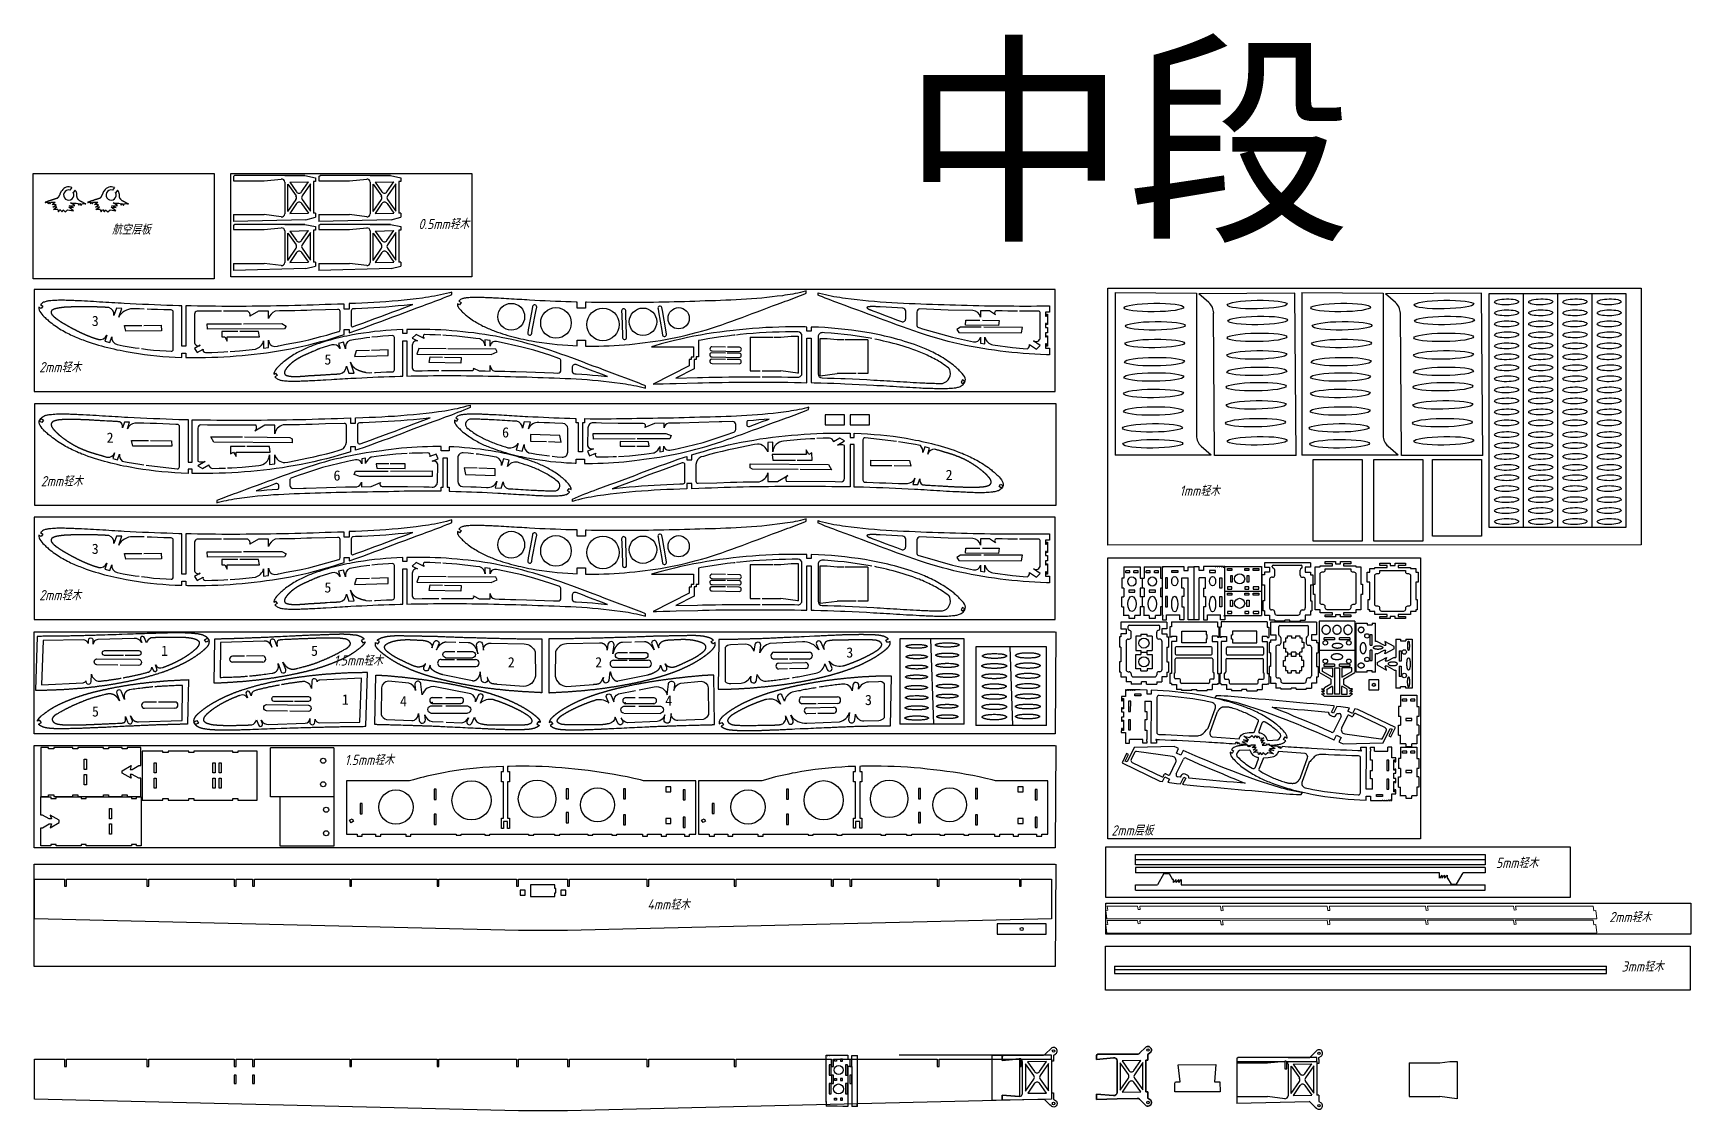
# Model space of a CAD drawing. Header units: millimetres. Extents: x 100 to 1723, y 75 to 1130.
import ezdxf

# ---------------------------------------------------------------- set-up
doc = ezdxf.new("R2010")
doc.units = ezdxf.units.MM
for name, color, linetype in [('0.5mm轻木', 4, 'Continuous'), ('1.5mm轻木', 30, 'Continuous'), ('1mm轻木', 4, 'Continuous'), ('2mm层板', 1, 'Continuous'), ('2mm航空层板', 2, 'Continuous'), ('2mm轻木', 3, 'Continuous'), ('3mm轻木', 7, 'Continuous'), ('4mm轻木', 60, 'Continuous'), ('5mm轻木', 210, 'Continuous')]:
    doc.layers.add(name, color=color, linetype=linetype)
doc.styles.get("Standard").update_dxf_attribs({"font": 'arial.ttf'})
doc.styles.add('工程文字', font='gbeitc.shx', dxfattribs={"bigfont": 'gbcbig.shx'})
doc.styles.add('样式_4', font='txt', dxfattribs={"height": 10})

msp = doc.modelspace()

# ---------------------------------------------------------------- texts
msp.add_text('中段', height=161.78).set_placement((950.2, 943.1))
at = {"layer": '0.5mm轻木', "insert": (477, 948), "char_height": 10, "attachment_point": 1, "style": '工程文字'}
msp.add_mtext_dynamic_manual_height_columns('0.5mm轻木', width=143.254, gutter_width=12.5, heights=[43.7], dxfattribs=at)
at = {"layer": '1.5mm轻木', "char_height": 10, "width": 33.779, "style": '样式_4'}
for s, insert, attachment_point in [('\\pxt0,2,6;^I1', (205, 530.2), 1), ('\\pxt0,2,6;^I5', (351.8, 530.2), 1), ('3', (902.8, 528.5), 3), ('\\pxt0,2,6;^I2', (544.5, 518.9), 1), ('\\pxt0,2,6;^I2', (656.9, 518.9), 3), ('\\pxt0,2,6;^I1', (382, 482.5), 1), ('\\pxt0,2,6;^I4', (439, 480.8), 1), ('\\pxt0,2,6;^I4', (725.5, 481.4), 3), ('3', (921.1, 482), 3), ('\\pxt0,2,6;^I5', (137.3, 470.8), 1)]:
    msp.add_mtext(s, dxfattribs=dict(at, insert=insert, attachment_point=attachment_point))
at = {"layer": '1.5mm轻木', "char_height": 10, "attachment_point": 1, "style": '工程文字'}
for insert in [(394, 520.7), (404.8, 423.3)]:
    msp.add_mtext_dynamic_manual_height_columns('1.5mm轻木', width=123.22, gutter_width=12.5, heights=[23.9], dxfattribs=dict(at, insert=insert))
at = {"layer": '1mm轻木', "insert": (1222.3, 686.8), "char_height": 10, "attachment_point": 1, "style": '工程文字'}
msp.add_mtext_dynamic_manual_height_columns('1mm轻木', width=123.22, gutter_width=12.5, heights=[43.7], dxfattribs=at)
at = {"layer": '2mm层板', "insert": (1155.6, 354.3), "char_height": 10, "attachment_point": 1, "style": '工程文字'}
msp.add_mtext_dynamic_manual_height_columns('2mm层板', width=123.22, gutter_width=12.5, heights=[23.9], dxfattribs=at)
at = {"layer": '2mm航空层板', "insert": (176.7, 942.6), "char_height": 10, "attachment_point": 1, "style": '工程文字'}
msp.add_mtext_dynamic_manual_height_columns('航空层板', width=123.22, gutter_width=12.5, heights=[43.7], dxfattribs=at)
at = {"layer": '2mm轻木', "char_height": 10, "width": 33.779, "attachment_point": 1, "style": '样式_4'}
for s, insert in [('\\pxt0,2,6;^I3', (137.1, 853.1)), ('\\pxt0,2,6;^I5', (364.9, 815.4)), ('\\pxt0,2,6;^I2', (151.6, 738.8)), ('\\pxt0,2,6;^I6', (538.9, 744)), ('\\pxt0,2,6;^I6', (373.8, 701.8)), ('\\pxt0,2,6;^I2', (973.3, 702.4)), ('\\pxt0,2,6;^I3', (137.1, 630)), ('\\pxt0,2,6;^I5', (364.9, 592.2))]:
    msp.add_mtext(s, dxfattribs=dict(at, insert=insert))
at = {"layer": '2mm轻木', "char_height": 10, "attachment_point": 1, "style": '工程文字'}
for insert in [(105.6, 807.8), (107.2, 696.2), (105.6, 584.6), (1643.2, 269.5)]:
    msp.add_mtext_dynamic_manual_height_columns('2mm轻木', width=123.22, gutter_width=12.5, heights=[23.9], dxfattribs=dict(at, insert=insert))
at = {"layer": '3mm轻木', "insert": (1655.2, 221.1), "char_height": 10, "attachment_point": 1, "style": '工程文字'}
msp.add_mtext_dynamic_manual_height_columns('3mm轻木', width=123.22, gutter_width=12.5, heights=[43.7], dxfattribs=at)
at = {"layer": '4mm轻木', "insert": (701.1, 281.8), "char_height": 10, "attachment_point": 1, "style": '工程文字'}
msp.add_mtext_dynamic_manual_height_columns('4mm轻木', width=123.22, gutter_width=12.5, heights=[43.7], dxfattribs=at)
at = {"layer": '5mm轻木', "insert": (1532.1, 322.5), "char_height": 10, "attachment_point": 1, "style": '工程文字'}
msp.add_mtext_dynamic_manual_height_columns('5mm轻木', width=123.22, gutter_width=12.5, heights=[23.9], dxfattribs=at)

# ---------------------------------------------------------------- linework, layer by layer
for p, q in [((497.4, 992.5), (529.2, 992.5)), ((529.2, 992.5), (529.2, 891.2)), ((529.2, 891.2), (497.4, 891.2)), ((1356.4, 133.6), (1350.6, 127.7)), ((1356.4, 133.6), (1356.4, 133.6)), ((1356.4, 133.6), (1356.4, 133.6)), ((1356.4, 133.6), (1356.4, 133.6)), ((1356.4, 133.6), (1356.4, 133.6)), ((1356.4, 133.6), (1356.4, 133.6)), ((1356.4, 133.6), (1356.4, 133.6)), ((1356.4, 133.6), (1356.4, 133.6)), ((1356.4, 133.6), (1356.4, 133.6)), ((1356.4, 133.6), (1356.4, 133.6)), ((1356.4, 133.6), (1356.4, 133.6)), ((1361.4, 133.6), (1361.4, 133.6)), ((1361.4, 133.6), (1361.4, 133.6)), ((1361.4, 133.6), (1361.4, 133.6)), ((1361.4, 133.6), (1361.4, 133.6)), ((1361.4, 133.6), (1361.4, 133.6)), ((1361.4, 133.6), (1361.4, 133.6)), ((1361.4, 133.6), (1361.4, 133.6)), ((1361.4, 133.6), (1361.4, 133.6)), ((1361.4, 133.6), (1361.4, 133.6)), ((1361.4, 133.6), (1361.4, 133.6)), ((1361.4, 133.6), (1361.4, 133.6)), ((1361.4, 133.6), (1361.4, 133.6)), ((1361.4, 133.6), (1361.4, 133.6)), ((1361.4, 133.6), (1361.4, 133.6)), ((1361.4, 133.6), (1361.4, 133.6)), ((1361.4, 133.6), (1361.4, 133.6)), ((1361.4, 133.6), (1361.4, 133.6)), ((1361.4, 133.6), (1361.4, 133.6)), ((1361.4, 133.6), (1361.4, 133.6)), ((1361.4, 133.6), (1361.4, 133.6)), ((1097, 129.2), (947.8, 129.2)), ((1065.5, 125.7), (1065.6, 88.8)), ((1097, 125.2), (1097, 129.2)), ((1278.5, 126.2), (1279.5, 126.9)), ((1278.5, 126.2), (1278.5, 121.9)), ((1278.5, 121.9), (1308.6, 121.9)), ((1278.5, 121.9), (1278.5, 82)), ((1348.5, 126.9), (1279.5, 126.9)), ((1308.6, 121.9), (1325.3, 123.5)), ((1328.6, 126.9), (1309.6, 126.9)), ((1328.6, 126.9), (1348.5, 126.9)), ((1328.6, 120.5), (1328.6, 89.6)), ((1331.6, 91.7), (1331.6, 118.5)), ((1331.6, 118.5), (1339.7, 107)), ((1333.5, 120.5), (1351.8, 120.9)), ((1333.5, 120.5), (1340.2, 111)), ((1345.1, 111.1), (1351.8, 120.9)), ((1353.9, 118.9), (1345.7, 107)), ((1353.9, 92), (1353.9, 118.9)), ((1358.9, 121.2), (1356.9, 121.2)), ((1356.9, 121.2), (1356.9, 90.1)), ((1358.9, 126.9), (1360.9, 128.2)), ((1358.9, 126.9), (1358.9, 126.9)), ((1358.9, 126.9), (1358.9, 126.9)), ((1358.9, 124.9), (1358.9, 126.9)), ((1358.9, 126.9), (1358.9, 126.9)), ((1358.9, 126.9), (1358.9, 126.9)), ((1358.9, 126.9), (1358.9, 126.9)), ((1358.9, 126.9), (1358.9, 126.9)), ((1358.9, 124.9), (1358.9, 121.2)), ((1447.1, 121.9), (1477.2, 121.9)), ((1447.1, 121.9), (1447.1, 88.8)), ((1477.2, 121.9), (1487.2, 122.9)), ((1487.2, 122.9), (1494.1, 122.9)), ((1494.1, 122.9), (1494.1, 86.6)), ((296.5, 109.7), (296.5, 101.4)), ((298.5, 109.7), (296.5, 109.7)), ((296.5, 101.4), (298.5, 101.4)), ((298.5, 101.4), (298.5, 109.7)), ((314.5, 109.7), (314.5, 101.4)), ((316.4, 109.7), (314.5, 109.7)), ((314.5, 101.4), (316.4, 101.4)), ((316.4, 101.4), (316.4, 109.7)), ((881.5, 109.7), (881.5, 101.4)), ((883.5, 109.7), (881.5, 109.7)), ((881.5, 101.4), (883.5, 101.4)), ((883.5, 101.4), (883.5, 109.7)), ((899.5, 109.7), (899.5, 101.4)), ((901.4, 109.7), (899.5, 109.7)), ((899.5, 101.4), (901.4, 101.4)), ((901.4, 101.4), (901.4, 109.7)), ((1331.6, 91.7), (1339.7, 103.6)), ((1340.3, 99.5), (1333.6, 89.7)), ((1345.2, 99.6), (1352, 90)), ((1345.8, 103.6), (1353.9, 92)), ((1278.5, 88.8), (1278.5, 83.8)), ((1278.5, 88.8), (1308.6, 88.8)), ((1325.3, 86.6), (1308.6, 88.8)), ((1333.6, 89.7), (1352, 90)), ((1355.2, 78.5), (1350.7, 82.9)), ((1358.9, 90.1), (1356.9, 90.1)), ((1358.9, 90.1), (1358.9, 86)), ((1358.9, 86), (1358.9, 84)), ((1358.9, 84), (1360.9, 82.6)), ((1447.1, 88.8), (1477.2, 88.8)), ((1493.9, 86.6), (1477.2, 88.8)), ((1355.2, 78.5), (1356.4, 77.3))]:
    msp.add_line(p, q)
for points in [[(99.7, 992.5), (277, 992.5), (277, 889.4), (99.7, 889.4)], [(1100.7, 779), (1100.7, 879), (100.7, 879), (100.7, 779)], [(1674.5, 628.8), (1152.2, 628.7), (1152.2, 880.2), (1674.5, 880.3)], [(1101.2, 667.3), (101.2, 667.3), (101.2, 767.3), (1101.2, 767.3)], [(1100.7, 555.8), (1100.7, 655.8), (100.7, 655.8), (100.7, 555.8)], [(1152.2, 616), (1458.2, 616), (1458.2, 340.9), (1152.2, 340.9)], [(1150.2, 333.2), (1604.8, 333.2), (1604.8, 283.7), (1150.2, 283.7)], [(1150, 277.9), (1723.1, 277.9), (1723.1, 247.6), (1150, 247.6)], [(1722.4, 193), (1149.8, 193), (1149.8, 236.1), (1722.4, 236.1)], [(1099, 123), (1099, 123)], [(1099, 123), (1099, 123)], [(1099, 123), (1099, 123)]]:
    msp.add_lwpolyline(points, close=True)
for points in [[(497.4, 891.2), (293.3, 891.2), (293.3, 992.5), (497.4, 992.5)], [(1101.2, 543.8), (1100.7, 443.8), (100.7, 443.8), (100.7, 543.8), (1100.7, 543.8)], [(1101.2, 432.3), (1100.7, 332.3), (100.7, 332.3), (100.7, 432.3), (1100.7, 432.3)], [(1101.2, 316.1), (1100.7, 216.1), (100.7, 216.1), (100.7, 316.1), (1100.7, 316.1)], [(1097, 92.3), (1097, 86.3), (623, 74.7), (575, 74.7), (100.9, 86.3), (100.9, 125.2), (130.5, 125.2), (130.5, 118.2), (132.4, 118.2), (132.4, 125.2), (211, 125.2), (211, 118.2), (212.9, 118.2), (212.9, 125.2), (296.5, 125.2), (296.5, 118.2), (298.5, 118.2), (298.5, 125.2), (314.5, 125.2), (314.5, 118.2), (316.4, 118.2), (316.4, 125.2), (409.7, 125.2), (409.7, 118.2), (411.6, 118.2), (411.6, 125.2), (495.2, 125.2), (495.2, 118.2), (497.1, 118.2), (497.1, 125.2), (573, 125.2), (573, 118.2), (575, 118.2), (575, 125.2), (623, 125.2), (623, 118.2), (625, 118.2), (625, 125.2), (700.8, 125.2), (700.8, 118.2), (702.7, 118.2), (702.7, 125.2), (786.3, 125.2), (786.3, 118.2), (788.2, 118.2), (788.2, 125.2), (881.5, 125.2)], [(881.5, 118.2), (881.5, 125.2), (881.5, 118.2), (883.5, 118.2), (883.5, 125.2), (899.5, 125.2), (899.5, 118.2), (901.4, 118.2), (901.4, 125.2), (985, 125.2), (985, 118.2), (986.9, 118.2), (986.9, 125.2), (1065.5, 125.2), (1065.5, 118.2), (1067.4, 118.2), (1067.4, 125.2), (1097, 125.2), (1097, 93)], [(1048.6, 85.1), (1038.8, 84.8), (1038.8, 129.2), (1047.5, 129.2), (1048.6, 128.4), (1048.6, 124), (1065.5, 125.7), (1065.6, 88.8), (1048.6, 90.1), (1048.6, 85.1), (1048.6, 85.1)], [(1099, 129), (1099, 127), (1099, 123.4), (1097, 123.4), (1097, 93)], [(1261.7, 103), (1262, 93.2), (1217.6, 93.2), (1217.6, 101.9), (1218.4, 103), (1222.8, 103), (1221.1, 119.9), (1258, 120), (1256.7, 103), (1261.7, 103), (1261.7, 103)], [(1349.2, 83.7), (1278.5, 82)]]:
    msp.add_lwpolyline(points)
for points in [[(1099, 129), (1099, 127), (1099, 123.4), (1097, 123.4), (1097, 92.3), (1099, 92.3), (1099, 88.2), (1099, 86.2), (1101, 84.8, -1.095521), (1096.5, 79.5), (1095.3, 80.7), (1090.8, 85.1, 0.210394), (1088.6, 86), (1068.6, 85.5), (1048.6, 85.1), (1048.6, 90.1), (1065.4, 88.8, 0.437113), (1068.6, 91.8), (1068.6, 122.7, 0.443716), (1065.3, 125.7), (1048.6, 124), (1048.6, 128.4), (1049.9, 129.2), (1068.6, 129.2), (1088.5, 129.2, 0.121538), (1091.1, 130.4), (1096.5, 135.8), (1096.5, 135.8), (1096.5, 135.8), (1096.5, 135.8), (1096.5, 135.8), (1096.5, 135.8), (1096.5, 135.8), (1096.5, 135.8), (1096.5, 135.8), (1096.5, 135.8), (1096.5, 135.8)], [(1097, 92.3), (1099, 92.3), (1099, 88.2), (1099, 86.2), (1101, 84.8, -1.095521), (1096.5, 79.5), (1095.3, 80.7), (1090.8, 85.1, 0.210394), (1088.6, 86), (1068.6, 85.5), (1048.6, 85.1), (1048.6, 90.1), (1065.4, 88.8, 0.437113), (1068.6, 91.8), (1068.6, 122.7, 0.443716), (1065.3, 125.7), (1048.6, 124), (1048.6, 128.4), (1049.9, 129.2), (1068.6, 129.2), (1088.5, 129.2, 0.121538), (1091.1, 130.4), (1096.5, 135.8), (1096.5, 135.8), (1096.5, 135.8), (1096.5, 135.8), (1096.5, 135.8), (1096.5, 135.8), (1096.5, 135.8), (1096.5, 135.8), (1096.5, 135.8), (1096.5, 135.8), (1096.5, 135.8)], [(1099, 129), (1101, 130.4, 1.095522), (1096.5, 135.8)], [(1099, 129), (1101, 130.4, 1.095522), (1096.5, 135.8)]]:
    msp.add_lwpolyline(points, format="xyb")
for points in [[(1188.9, 136.7), (1188.9, 136.7), (1188.9, 136.7), (1188.9, 136.7), (1188.9, 136.7), (1188.9, 136.7), (1188.9, 136.7), (1188.9, 136.7), (1188.9, 136.7), (1188.9, 136.7), (1188.9, 136.7), (1183.6, 131.4, -0.121538), (1181, 130.2), (1161.1, 130.2), (1142.4, 130.2), (1141.1, 129.3), (1141.1, 125), (1157.8, 126.7, -0.443716), (1161.1, 123.7), (1161.1, 92.7, -0.437113), (1157.8, 89.7), (1141.1, 91), (1141.1, 86), (1161.1, 86.5), (1181, 86.9, -0.210394), (1183.2, 86.1), (1187.7, 81.6), (1188.9, 80.4, 1.095521), (1193.4, 85.8), (1191.4, 87.2), (1191.4, 89.2), (1191.4, 93.2), (1189.4, 93.2), (1189.4, 124.4), (1191.4, 124.4), (1191.4, 128), (1191.4, 130), (1191.4, 128), (1191.4, 124.4), (1189.4, 124.4), (1189.4, 93.2), (1191.4, 93.2), (1191.4, 89.2), (1191.4, 87.2), (1193.4, 85.8, -1.095521), (1188.9, 80.4), (1187.7, 81.6), (1183.2, 86.1, 0.210394), (1181, 86.9), (1161.1, 86.5), (1141.1, 86), (1141.1, 91), (1157.8, 89.7, 0.437113), (1161.1, 92.7), (1161.1, 123.7, 0.443716), (1157.8, 126.7), (1141.1, 125), (1141.1, 129.3), (1142.4, 130.2), (1161.1, 130.2), (1181, 130.2, 0.121538), (1183.6, 131.4), (1188.9, 136.7), (1188.9, 136.7), (1188.9, 136.7), (1188.9, 136.7), (1188.9, 136.7), (1188.9, 136.7), (1188.9, 136.7), (1188.9, 136.7), (1188.9, 136.7), (1188.9, 136.7)], [(1188.9, 136.7, -1.095522), (1193.4, 131.4), (1191.4, 130), (1193.4, 131.4, 1.095522)], [(1079.7, 109.2), (1071.6, 120.7), (1071.6, 93.9), (1079.7, 105.8, 0.313153)], [(1079.7, 109.2), (1071.6, 120.7), (1071.6, 93.9), (1079.7, 105.8, 0.313153)], [(1085.2, 113.3), (1091.9, 123.1), (1073.5, 122.7), (1080.2, 113.2, 0.522841)], [(1085.2, 113.3), (1091.9, 123.1), (1073.5, 122.7), (1080.2, 113.2, 0.522841)], [(1085.8, 109.2, 0.313512), (1085.8, 105.7), (1094, 94.2), (1094, 121.1)], [(1085.8, 109.2, 0.313512), (1085.8, 105.7), (1094, 94.2), (1094, 121.1)], [(1172.2, 110.2), (1164.1, 121.7), (1164.1, 94.9), (1172.2, 106.8, 0.313153)], [(1172.2, 110.2), (1164.1, 121.7), (1164.1, 94.9), (1172.2, 106.8, 0.313153)], [(1177.6, 114.2), (1184.3, 124.1), (1166, 123.7), (1172.7, 114.2, 0.522841)], [(1177.6, 114.2), (1184.3, 124.1), (1166, 123.7), (1172.7, 114.2, 0.522841)], [(1178.2, 110.1, 0.313512), (1178.3, 106.7), (1186.4, 95.2), (1186.4, 122.1)], [(1178.2, 110.1, 0.313512), (1178.3, 106.7), (1186.4, 95.2), (1186.4, 122.1)], [(1080.4, 101.7), (1073.7, 91.9), (1092, 92.2), (1085.3, 101.7, 0.522841)], [(1080.4, 101.7), (1073.7, 91.9), (1092, 92.2), (1085.3, 101.7, 0.522841)], [(1172.8, 102.7), (1166.1, 92.9), (1184.5, 93.2), (1177.7, 102.7, 0.522841)], [(1172.8, 102.7), (1166.1, 92.9), (1184.5, 93.2), (1177.7, 102.7, 0.522841)]]:
    msp.add_lwpolyline(points, format="xyb", close=True)
at = {"lineweight": 25}
msp.add_lwpolyline([(1097, 93), (1097, 93)], close=True, dxfattribs=at)
for centre in [(1099, 133.3), (1099, 133.3), (1191.4, 134.3), (1191.4, 134.3), (1358.9, 131.1), (1358.9, 131.1), (1358.9, 131.1), (1358.9, 131.1), (1099, 81.9), (1099, 81.9), (1099, 81.9), (1099, 81.9), (1099, 81.9), (1099, 81.9), (1099, 81.9), (1099, 81.9), (1191.4, 82.9), (1191.4, 82.9), (1191.4, 82.9), (1191.4, 82.9), (1191.4, 82.9), (1191.4, 82.9), (1191.4, 82.9), (1191.4, 82.9), (1358.9, 79.8), (1358.9, 79.8), (1358.9, 79.8), (1358.9, 79.8)]:
    msp.add_circle(centre, 1.25)
for centre, radius, start, end in [((1358.9, 131.1), 3.5, 304.5602, 135), ((1325.6, 120.5), 3, 0, 95.7106), ((1348.5, 129.9), 3, 270, 315), ((1337.2, 105.3), 3, 325.6579, 35.2104), ((1342.6, 112.8), 3, 215.2482, 325.658), ((1342.8, 97.8), 3, 35.2677, 145.6774), ((1348.2, 105.3), 3, 145.621, 215.2482), ((1325.6, 89.6), 3, 264.1651, 0), ((1348.6, 80.9), 2.92, 44.6768, 78.5592), ((1358.9, 79.8), 3.5, 225, 55.4397), ((1494.2, 89.6), 3, 264.1651, 267.1212)]:
    msp.add_arc(centre, radius, start, end)
at = {"layer": '0.5mm轻木'}
for p, q in [((295.9, 989.6), (296.9, 990.3)), ((365.9, 990.3), (296.9, 990.3)), ((346, 990.3), (327, 990.3)), ((346, 990.3), (365.9, 990.3)), ((365.9, 990.3), (376.3, 988.3)), ((379.5, 989.6), (380.6, 990.3)), ((449.5, 990.3), (380.6, 990.3)), ((429.6, 990.3), (410.7, 990.3)), ((429.6, 990.3), (449.5, 990.3)), ((449.5, 990.3), (459.9, 988.3)), ((295.9, 989.6), (295.9, 985.3)), ((295.9, 985.3), (326, 985.3)), ((326, 985.3), (342.7, 987)), ((346, 984), (346, 953)), ((349, 955.2), (349, 982)), ((349, 982), (357.1, 970.5)), ((350.9, 984), (369.2, 984.4)), ((350.9, 984), (357.6, 974.5)), ((362.5, 974.5), (369.2, 984.4)), ((371.3, 982.4), (363.1, 970.4)), ((371.3, 955.5), (371.3, 982.4)), ((376.3, 984.7), (374.3, 984.7)), ((374.3, 984.7), (374.3, 953.5)), ((376.3, 988.3), (376.3, 984.7)), ((379.5, 989.6), (379.5, 985.3)), ((379.5, 985.3), (409.6, 985.3)), ((409.6, 985.3), (426.3, 987)), ((429.6, 984), (429.6, 953)), ((432.6, 955.2), (432.6, 982)), ((432.6, 982), (440.7, 970.5)), ((434.5, 984), (452.9, 984.4)), ((434.5, 984), (441.2, 974.5)), ((446.1, 974.5), (452.9, 984.4)), ((454.9, 982.4), (446.8, 970.4)), ((454.9, 955.5), (454.9, 982.4)), ((459.9, 984.7), (457.9, 984.7)), ((457.9, 984.7), (457.9, 953.5)), ((459.9, 988.3), (459.9, 984.7)), ((349, 955.2), (357.1, 967.1)), ((357.7, 963), (351, 953.2)), ((362.6, 963), (369.4, 953.5)), ((363.2, 967), (371.3, 955.5)), ((432.6, 955.2), (440.7, 967.1)), ((441.3, 963), (434.6, 953.2)), ((446.3, 963), (453, 953.5)), ((446.8, 967), (454.9, 955.5)), ((295.9, 952.2), (295.9, 947.2)), ((295.9, 952.2), (326, 952.2)), ((295.9, 952.2), (295.9, 945.5)), ((295.9, 941.8), (296.9, 942.5)), ((295.9, 941.8), (295.9, 937.5)), ((365.9, 942.5), (296.9, 942.5)), ((342.7, 950), (326, 952.2)), ((346, 942.5), (327, 942.5)), ((346, 942.5), (365.9, 942.5)), ((351, 953.2), (369.4, 953.5)), ((365.9, 942.5), (376.3, 940.5)), ((366.6, 947.2), (376.3, 949.5)), ((376.3, 953.5), (374.3, 953.5)), ((376.3, 953.5), (376.3, 949.5)), ((379.5, 952.2), (379.5, 947.2)), ((379.5, 952.2), (409.6, 952.2)), ((379.5, 952.2), (379.5, 945.5)), ((379.5, 941.8), (380.6, 942.5)), ((379.5, 941.8), (379.5, 937.5)), ((449.5, 942.5), (380.6, 942.5)), ((426.3, 950), (409.6, 952.2)), ((429.6, 942.5), (410.7, 942.5)), ((429.6, 942.5), (449.5, 942.5)), ((434.6, 953.2), (453, 953.5)), ((449.5, 942.5), (459.9, 940.5)), ((450.2, 947.2), (459.9, 949.5)), ((459.9, 953.5), (457.9, 953.5)), ((459.9, 953.5), (459.9, 949.5)), ((295.9, 937.5), (326, 937.5)), ((326, 937.5), (342.7, 939.2)), ((346, 936.2), (346, 905.2)), ((349, 907.4), (349, 934.1)), ((349, 934.1), (357.1, 922.7)), ((350.9, 936.1), (369.2, 936.6)), ((350.9, 936.1), (357.6, 926.7)), ((362.5, 926.7), (369.2, 936.6)), ((371.3, 934.6), (363.1, 922.6)), ((371.3, 907.6), (371.3, 934.6)), ((376.3, 936.9), (374.3, 936.9)), ((374.3, 936.9), (374.3, 905.7)), ((376.3, 940.5), (376.3, 936.9)), ((379.5, 937.5), (409.6, 937.5)), ((409.6, 937.5), (426.3, 939.2)), ((429.6, 936.2), (429.6, 905.2)), ((432.6, 907.4), (432.6, 934.1)), ((432.6, 934.1), (440.7, 922.7)), ((434.5, 936.1), (452.9, 936.6)), ((434.5, 936.1), (441.2, 926.7)), ((446.1, 926.7), (452.9, 936.6)), ((454.9, 934.6), (446.8, 922.6)), ((454.9, 907.6), (454.9, 934.6)), ((459.9, 936.9), (457.9, 936.9)), ((457.9, 936.9), (457.9, 905.7)), ((459.9, 940.5), (459.9, 936.9)), ((349, 907.4), (357.1, 919.2)), ((357.7, 915.1), (351, 905.3)), ((362.6, 915.2), (369.4, 905.7)), ((363.2, 919.2), (371.3, 907.6)), ((432.6, 907.4), (440.7, 919.2)), ((441.3, 915.1), (434.6, 905.3)), ((446.3, 915.2), (453, 905.7)), ((446.8, 919.2), (454.9, 907.6)), ((295.9, 904.4), (295.9, 899.4)), ((295.9, 904.4), (326, 904.4)), ((295.9, 904.4), (295.9, 897.6)), ((342.7, 902.2), (326, 904.4)), ((351, 905.3), (369.4, 905.7)), ((366.6, 899.3), (376.3, 901.6)), ((376.3, 905.7), (374.3, 905.7)), ((376.3, 905.7), (376.3, 901.6)), ((379.5, 904.4), (379.5, 899.4)), ((379.5, 904.4), (409.6, 904.4)), ((379.5, 904.4), (379.5, 897.6)), ((426.3, 902.2), (409.6, 904.4)), ((434.6, 905.3), (453, 905.7)), ((450.2, 899.3), (459.9, 901.6)), ((459.9, 905.7), (457.9, 905.7)), ((459.9, 905.7), (459.9, 901.6))]:
    msp.add_line(p, q, dxfattribs=at)
for points in [[(366.6, 947.2), (295.9, 945.5)], [(450.2, 947.2), (379.5, 945.5)], [(366.6, 899.3), (295.9, 897.6)], [(450.2, 899.3), (379.5, 897.6)]]:
    msp.add_lwpolyline(points, dxfattribs=at)
for centre, start, end in [((343, 984), 0, 95.7106), ((360, 976.2), 215.2482, 325.658), ((426.6, 984), 0, 95.7106), ((443.7, 976.2), 215.2482, 325.658), ((354.6, 968.8), 325.6579, 35.2104), ((360.2, 961.3), 35.2677, 145.6774), ((365.6, 968.7), 145.621, 215.2482), ((438.2, 968.8), 325.6579, 35.2104), ((443.8, 961.3), 35.2677, 145.6774), ((449.2, 968.7), 145.621, 215.2482), ((343, 953), 264.1651, 0), ((426.6, 953), 264.1651, 0), ((343, 936.2), 0, 95.7106), ((360, 928.4), 215.2482, 325.658), ((426.6, 936.2), 0, 95.7106), ((443.7, 928.4), 215.2482, 325.658), ((354.6, 920.9), 325.6579, 35.2104), ((360.2, 913.5), 35.2677, 145.6774), ((365.6, 920.9), 145.621, 215.2482), ((438.2, 920.9), 325.6579, 35.2104), ((443.8, 913.5), 35.2677, 145.6774), ((449.2, 920.9), 145.621, 215.2482), ((343, 905.2), 264.1651, 0), ((426.6, 905.2), 264.1651, 0)]:
    msp.add_arc(centre, 3, start, end, dxfattribs=at)
at = {"layer": '1.5mm轻木'}
for p, q in [((948.3, 536.9), (948.3, 453.3)), ((1011.5, 536.9), (948.3, 536.9)), ((978.4, 536.9), (981.4, 453.3)), ((1011.5, 453.3), (1011.5, 536.9)), ((503.6, 524.3), (512.7, 524.3)), ((503.6, 524.3), (512.7, 524.3)), ((514.9, 524.3), (529.9, 524.3)), ((514.9, 524.3), (529.9, 524.3)), ((672.5, 523.6), (681.6, 523.6)), ((683.8, 523.6), (698.9, 523.6)), ((825, 523.8), (859.8, 523.9)), ((1022.8, 528.9), (1022.8, 452)), ((1091.9, 528.9), (1022.8, 528.9)), ((1056, 528.9), (1058.7, 452)), ((1091.9, 452), (1091.9, 528.9)), ((324.6, 514.1), (294.9, 514)), ((499.2, 516.6), (512.4, 516.6)), ((499.2, 516.6), (512.4, 516.6)), ((499.2, 509.7), (533.1, 509.7)), ((499.2, 509.7), (533.1, 509.7)), ((503.5, 518.4), (529.9, 518.4)), ((503.5, 518.4), (529.9, 518.4)), ((514.5, 516.6), (533, 516.6)), ((514.5, 516.6), (533, 516.6)), ((668.1, 515.9), (681.3, 515.9)), ((668.1, 509), (702, 509)), ((672.5, 517.7), (698.9, 517.7)), ((683.5, 515.9), (701.9, 515.9)), ((838.8, 517.1), (824.9, 517)), ((829.6, 513.1), (856.2, 513.6)), ((838.4, 507.4), (829.7, 507.2)), ((859.7, 517.1), (840.3, 517.1)), ((856.3, 507.7), (840.4, 507.4)), ((490.6, 473.6), (518.6, 473.6)), ((679.6, 473.4), (707.6, 473.4)), ((866.5, 473.3), (852.6, 473.3)), ((852.7, 480.1), (887.5, 480.2)), ((887.4, 473.4), (868, 473.3)), ((238.5, 469), (208.8, 468.8)), ((489, 464.2), (525, 464.1)), ((678, 464), (713.9, 463.9)), ((857.3, 469.4), (883.9, 469.8)), ((866.1, 463.6), (857.3, 463.5)), ((884, 463.9), (868.1, 463.7)), ((1011.5, 453.3), (948.3, 453.3)), ((1091.9, 452), (1022.8, 452)), ((394.1, 430), (332.1, 430)), ((332.1, 382), (332.1, 430)), ((394.1, 430), (394.1, 334)), ((394.1, 382), (332.1, 382)), ((341.7, 334), (341.7, 382)), ((394.1, 334), (341.7, 334))]:
    msp.add_line(p, q, dxfattribs=at)
at = {"layer": '1.5mm轻木', "lineweight": 25}
for points in [[(102, 486.6), (102.7, 486.6), (103.4, 486.6), (104.1, 486.6), (104.8, 486.6), (105.5, 486.6), (106.2, 486.6), (106.9, 486.6), (107.6, 486.6), (108.3, 486.6), (109, 486.7), (109.6, 486.7), (110.3, 486.7), (111, 486.7), (111.7, 486.7), (112.4, 486.7), (113.1, 486.7), (113.8, 486.8), (114.5, 486.8), (115.2, 486.8), (115.9, 486.8), (116.6, 486.8), (117.3, 486.9), (117.9, 486.9), (118.6, 486.9), (119.3, 486.9), (120, 487), (120.7, 487), (121.4, 487), (122.1, 487), (122.8, 487.1), (123.5, 487.1), (124.2, 487.1), (124.9, 487.2), (125.6, 487.2), (126.2, 487.2), (126.9, 487.3), (127.6, 487.3), (128.3, 487.3), (129, 487.4), (129.7, 487.4), (130.4, 487.5), (131.1, 487.5), (131.8, 487.5), (132.5, 487.6), (133.2, 487.6), (133.8, 487.7), (134.5, 487.7), (135.2, 487.8), (135.9, 487.8), (136.6, 487.9), (137.3, 487.9), (138, 488), (138.7, 488), (139.4, 488.1), (140.1, 488.1), (140.7, 488.2), (141.4, 488.2), (142.1, 488.3), (142.8, 488.3), (143.5, 488.4), (144.2, 488.4), (144.9, 488.5), (145.6, 488.5), (146.3, 488.6), (146.9, 488.7), (147.6, 488.7), (148.3, 488.8), (149, 488.9), (149.7, 488.9), (150.4, 489), (151.1, 489.1), (151.8, 489.1), (152.5, 489.2), (153.1, 489.3), (153.8, 489.3), (154.5, 489.4), (155.2, 489.5), (155.9, 489.6), (156.6, 489.6), (157.3, 489.7), (158, 489.8), (158.6, 489.9), (159.3, 490), (160, 490), (160.7, 490.1), (161.4, 490.2), (162.1, 490.3), (162.8, 490.4), (163.5, 490.5), (164.1, 490.6), (164.8, 490.7), (165.5, 490.7), (166.2, 490.8), (166.9, 490.9), (167.6, 491), (168.3, 491.1), (168.9, 491.2), (169.6, 491.3), (170.3, 491.4), (171, 491.5), (171.7, 491.6), (172.4, 491.7), (173, 491.8), (173.7, 491.9), (174.4, 492), (175.1, 492.1), (175.8, 492.3), (176.5, 492.4), (177.1, 492.5), (177.8, 492.6), (178.5, 492.7), (179.2, 492.8), (179.9, 492.9), (180.6, 493.1), (181.2, 493.2), (181.9, 493.3), (182.6, 493.4), (183.3, 493.5), (184, 493.7), (184.6, 493.8), (185.3, 493.9), (186, 494), (186.7, 494.2), (187.4, 494.3), (188, 494.4), (188.7, 494.6), (189.4, 494.7), (190.1, 494.8), (190.8, 495), (191.4, 495.1), (192.1, 495.2), (192.8, 495.4), (193.5, 495.5), (194.1, 495.7), (194.8, 495.8), (195.5, 495.9), (196.2, 496.1), (196.8, 496.2), (197.5, 496.4), (198.2, 496.5), (198.9, 496.7), (199.6, 496.8), (200.2, 497), (200.9, 497.1), (201.6, 497.3), (202.2, 497.4), (202.9, 497.6), (203.6, 497.8), (204.3, 497.9), (204.9, 498.1), (205.6, 498.3), (206.3, 498.4), (207, 498.6), (207.6, 498.8), (208.3, 498.9), (209, 499.1), (209.6, 499.3), (210.3, 499.5), (211, 499.6), (211.6, 499.8), (212.3, 500), (213, 500.2), (213.6, 500.4), (214.3, 500.6), (215, 500.8), (215.6, 500.9), (216.3, 501.1), (217, 501.3), (217.6, 501.5), (218.3, 501.7), (219, 501.9), (219.6, 502.1), (220.3, 502.3), (220.9, 502.5), (221.6, 502.7), (222.3, 503), (222.9, 503.2), (223.6, 503.4), (224.2, 503.6), (224.9, 503.8), (225.2, 503.9), (225.5, 504), (225.9, 504.1), (226.2, 504.3), (226.5, 504.4), (226.9, 504.5), (227.2, 504.6), (227.5, 504.7), (227.8, 504.8), (228.2, 504.9), (228.5, 505.1), (228.8, 505.2), (229.1, 505.3), (229.5, 505.4), (229.8, 505.5), (230.1, 505.6), (230.4, 505.8), (230.8, 505.9), (231.1, 506), (231.4, 506.1), (231.7, 506.2), (232.1, 506.4), (232.4, 506.5), (232.7, 506.6), (233, 506.7), (233.3, 506.9), (233.7, 507), (234, 507.1), (234.3, 507.3), (234.6, 507.4), (235, 507.5), (235.3, 507.6), (235.6, 507.8), (235.9, 507.9), (236.2, 508), (236.6, 508.2), (236.9, 508.3), (237.2, 508.4), (237.5, 508.6), (237.8, 508.7), (238.1, 508.8), (238.5, 509), (238.8, 509.1), (239.1, 509.3), (239.4, 509.4), (239.7, 509.5), (240, 509.7), (240.4, 509.8), (240.7, 510), (241, 510.1), (241.3, 510.3), (241.6, 510.4), (241.9, 510.5), (242.2, 510.7), (242.6, 510.8), (242.9, 511), (243.2, 511.1), (243.5, 511.3), (243.8, 511.4), (244.1, 511.6), (244.4, 511.7), (244.7, 511.9), (245.1, 512), (245.4, 512.2), (245.7, 512.3), (246, 512.5), (246.3, 512.6), (246.6, 512.8), (246.9, 513), (247.2, 513.1), (247.5, 513.3), (247.8, 513.4), (248.1, 513.6), (248.4, 513.8), (248.8, 513.9), (249.1, 514.1), (249.4, 514.2), (249.7, 514.4), (250, 514.6), (250.3, 514.7), (250.6, 514.9), (250.9, 515.1), (251.2, 515.2), (251.5, 515.4), (251.8, 515.6), (252.1, 515.7), (252.4, 515.9), (252.7, 516.1), (253, 516.3), (253.3, 516.4), (253.6, 516.6), (253.9, 516.8), (254.2, 517), (254.5, 517.1), (254.8, 517.3), (255.1, 517.5), (255.4, 517.7), (255.7, 517.9), (256, 518), (256.3, 518.2), (256.5, 518.4), (256.8, 518.6), (257.1, 518.8), (257.4, 519), (257.7, 519.2), (258, 519.3), (258.3, 519.5), (258.6, 519.7), (258.9, 519.9), (259.2, 520.1), (259.4, 520.3), (259.7, 520.5), (260, 520.7), (260.3, 520.9), (260.6, 521.1), (260.9, 521.3), (261.1, 521.5), (261.4, 521.7), (261.7, 521.9), (262, 522.1), (262.3, 522.3), (262.5, 522.5), (262.8, 522.7), (263.1, 522.9), (263.4, 523.1), (263.6, 523.3), (263.9, 523.6), (264.2, 523.8), (264.5, 524), (264.7, 524.2), (265, 524.4), (265.3, 524.6), (265.5, 524.9), (265.8, 525.1), (266.1, 525.3), (266.3, 525.5), (266.6, 525.7), (266.9, 526), (267, 526.1), (267.1, 526.2), (267.3, 526.3), (267.4, 526.4), (267.5, 526.5), (267.6, 526.7), (267.8, 526.8), (267.9, 526.9), (268, 527), (268.1, 527.1), (268.3, 527.2), (268.4, 527.4), (268.6, 527.6), (268.9, 527.8), (269.1, 528.1), (269.3, 528.2), (269.4, 528.3), (269.5, 528.5), (269.6, 528.6), (269.8, 528.7), (269.9, 528.8), (270, 529), (270.1, 529.1), (270.2, 529.2), (270.3, 529.3), (270.4, 529.4), (270.5, 529.5), (270.5, 529.5), (270.6, 529.6), (270.6, 529.7), (270.7, 529.8), (270.7, 529.8), (270.8, 529.9), (270.8, 530), (270.9, 530), (270.9, 530.1), (271, 530.2), (271, 530.2), (271.1, 530.3), (271.1, 530.4), (271.2, 530.5), (271.2, 530.5), (271.3, 530.6), (271.3, 530.7), (271.4, 530.8), (271.4, 530.8), (271.4, 530.9), (271.5, 531), (271.5, 531.1), (271.6, 531.1), (271.6, 531.2), (271.6, 531.3), (271.7, 531.4), (271.7, 531.5), (271.7, 531.5), (271.8, 531.6), (271.8, 531.7), (271.8, 531.8), (271.9, 531.9), (271.9, 532), (271.9, 532.1), (272, 532.1), (272, 532.2), (272, 532.3), (272, 532.4), (272.1, 532.5), (272.1, 532.6), (272.1, 532.7), (272.1, 532.7), (272.1, 532.8), (272.2, 532.9), (272.2, 533), (272.2, 533.1), (272.2, 533.2), (272.2, 533.3), (272.2, 533.4), (272.2, 533.4), (272.2, 533.5), (272.2, 533.6), (272.2, 533.7), (272.3, 533.8), (272.3, 533.9), (272.3, 534), (272.3, 534.1), (272.2, 534.1), (272.2, 534.2), (272.2, 534.3), (272.2, 534.4), (272.2, 534.5), (272.2, 534.6), (272.2, 534.7), (272.2, 534.7), (272.2, 534.8), (272.2, 534.9), (272.1, 535), (272.1, 535.1), (272.1, 535.2), (272.1, 535.2), (272, 535.3), (272, 535.4), (272, 535.5), (271.9, 535.6), (271.9, 535.6), (271.9, 535.7), (271.8, 535.8), (271.8, 535.9), (271.8, 536), (271.7, 536), (271.7, 536.1), (271.6, 536.2), (271.6, 536.3), (271.6, 536.3), (271.5, 536.4), (271.5, 536.5), (271.4, 536.6), (271.4, 536.6), (271.3, 536.7), (271.3, 536.8), (271.2, 536.8), (271.2, 536.9), (271.1, 537), (271, 537.1), (271, 537.1), (270.9, 537.2), (270.9, 537.3), (270.8, 537.3), (270.8, 537.4), (270.7, 537.5), (270.6, 537.5), (270.6, 537.6), (270.5, 537.6), (270.4, 537.7), (270.4, 537.8), (270.3, 537.8), (270.2, 537.9), (270.2, 538), (270.1, 538), (270, 538.1), (270, 538.1), (269.9, 538.2), (269.8, 538.2), (269.8, 538.3), (269.7, 538.4), (269.6, 538.4), (269.6, 538.5), (269.5, 538.5), (269.4, 538.6), (269.3, 538.6), (269.3, 538.7), (269.2, 538.7), (269.1, 538.8), (269.1, 538.8), (269, 538.9), (268.9, 538.9), (268.8, 539), (268.8, 539), (268.7, 539.1), (268.6, 539.1), (268.5, 539.2), (268.5, 539.2), (268.4, 539.2), (268.3, 539.3), (268.2, 539.3), (268.2, 539.4), (268.1, 539.4), (267.9, 539.5), (267.8, 539.6), (267.6, 539.7), (267.5, 539.7), (267.3, 539.8), (267.2, 539.9), (267, 539.9), (266.8, 540), (266.7, 540.1), (266.5, 540.2), (266.4, 540.2), (266.2, 540.3), (266, 540.3), (265.9, 540.4), (265.7, 540.5), (265.5, 540.5), (265.4, 540.6), (265.2, 540.6), (265.1, 540.7), (264.9, 540.7), (264.7, 540.8), (264.6, 540.8), (264.4, 540.9), (264.2, 540.9), (264.1, 541), (263.9, 541), (263.7, 541), (263.6, 541.1), (263.4, 541.1), (263.2, 541.2), (263.1, 541.2), (262.9, 541.2), (262.7, 541.3), (262.5, 541.3), (262.4, 541.3), (262.2, 541.4), (262, 541.4), (261.9, 541.4), (261.7, 541.5), (261.5, 541.5), (261.3, 541.5), (261.2, 541.6), (261, 541.6), (260.8, 541.6), (260.7, 541.6), (260.5, 541.7), (260.3, 541.7), (260.1, 541.7), (259.8, 541.8), (259.5, 541.8), (259.1, 541.9), (258.8, 541.9), (258.4, 541.9), (258.1, 542), (257.7, 542), (257.4, 542), (257.1, 542.1), (256.7, 542.1), (256.4, 542.1), (256, 542.2), (255.7, 542.2), (255.3, 542.2), (255, 542.2), (254.6, 542.3), (254.3, 542.3), (254, 542.3), (253.6, 542.3), (253.3, 542.4), (252.9, 542.4), (252.6, 542.4), (252.2, 542.4), (251.9, 542.4), (251.5, 542.4), (251.2, 542.5), (250.8, 542.5), (250.5, 542.5), (250.2, 542.5), (249.5, 542.5), (248.8, 542.5), (248.1, 542.6), (247.4, 542.6), (246.7, 542.6), (246, 542.6), (245.3, 542.6), (244.6, 542.6), (243.9, 542.6), (243.2, 542.7), (242.5, 542.7), (241.8, 542.7), (241.2, 542.7), (240.5, 542.7), (239.8, 542.7), (239.1, 542.7), (238.4, 542.7), (237.7, 542.7), (237, 542.6), (236.3, 542.6), (235.6, 542.6), (234.9, 542.6), (234.2, 542.6), (233.5, 542.6), (232.9, 542.6), (232.2, 542.6), (231.5, 542.6), (230.8, 542.5), (230.1, 542.5), (229.4, 542.5), (228.7, 542.5), (228, 542.5), (226.6, 542.4), (225.2, 542.4), (223.9, 542.4), (222.5, 542.3), (219.7, 542.2), (216.9, 542.2), (214.2, 542.1), (211.4, 542), (208.7, 541.9), (205.9, 541.8), (203.1, 541.7), (200.4, 541.6), (197.6, 541.5), (192.1, 541.3), (186.5, 541.1), (183.8, 541), (181, 540.9), (178.2, 540.8), (175.5, 540.7), (172.7, 540.6), (169.9, 540.5), (167.2, 540.5), (165.8, 540.4), (164.4, 540.4), (163, 540.3), (161.6, 540.3), (160.3, 540.2), (158.9, 540.2), (157.5, 540.2), (156.1, 540.1), (154.7, 540.1), (153.3, 540.1), (152, 540), (150.6, 540), (149.2, 539.9), (147.8, 539.9), (146.4, 539.9), (145, 539.8), (143.7, 539.8), (142.3, 539.8), (140.9, 539.8), (139.5, 539.7), (138.1, 539.7), (136.7, 539.7), (135.4, 539.6), (134, 539.6), (132.6, 539.6), (131.2, 539.6), (129.8, 539.5), (128.4, 539.5), (127.1, 539.5), (125.7, 539.5), (124.3, 539.4), (122.9, 539.4), (121.5, 539.4), (120.1, 539.4), (118.8, 539.4), (117.4, 539.3), (116, 539.3), (114.6, 539.3), (113.2, 539.3), (111.8, 539.3), (110.5, 539.3), (109.1, 539.3), (107.7, 539.2), (106.3, 539.2), (104.9, 539.2), (103.5, 539.2)], [(271.9, 535.1), (269.1, 533.6), (267.5, 536), (270.3, 537.5)], [(435, 533.1), (437.3, 531.8), (438.9, 534.2), (436.7, 535.5), (436.7, 535.5), (436.8, 535.6), (436.9, 535.7), (436.9, 535.7), (437, 535.8), (437, 535.8), (437.1, 535.9), (437.2, 535.9), (437.2, 536), (437.3, 536), (437.3, 536.1), (437.4, 536.1), (437.5, 536.2), (437.5, 536.2), (437.6, 536.3), (437.7, 536.3), (437.7, 536.4), (437.8, 536.4), (437.9, 536.4), (437.9, 536.5), (438, 536.5), (438, 536.6), (438.1, 536.6), (438.2, 536.7), (438.2, 536.7), (438.3, 536.7), (438.4, 536.8), (438.4, 536.8), (438.5, 536.9), (438.6, 536.9), (438.7, 536.9), (438.7, 537), (438.8, 537), (438.9, 537.1), (438.9, 537.1), (439, 537.1), (439.1, 537.2), (439.1, 537.2), (439.2, 537.2), (439.3, 537.3), (439.4, 537.3), (439.4, 537.4), (439.5, 537.4), (439.6, 537.4), (439.6, 537.5), (439.7, 537.5), (439.8, 537.5), (439.9, 537.5), (439.9, 537.6), (440, 537.6), (440.1, 537.6), (440.1, 537.7), (440.2, 537.7), (440.3, 537.7), (440.4, 537.8), (440.4, 537.8), (440.5, 537.8), (440.6, 537.8), (440.7, 537.9), (440.7, 537.9), (440.8, 537.9), (440.9, 537.9), (441, 538), (441, 538), (441.1, 538), (441.2, 538.1), (441.3, 538.1), (441.3, 538.1), (441.4, 538.1), (441.5, 538.1), (441.6, 538.2), (441.6, 538.2), (441.7, 538.2), (441.8, 538.2), (441.9, 538.3), (441.9, 538.3), (442.1, 538.3), (442.2, 538.4), (442.4, 538.4), (442.6, 538.5), (442.7, 538.5), (442.9, 538.5), (443, 538.6), (443.2, 538.6), (443.3, 538.6), (443.5, 538.7), (443.6, 538.7), (443.8, 538.8), (443.9, 538.8), (444.1, 538.8), (444.3, 538.9), (444.4, 538.9), (444.6, 538.9), (444.7, 538.9), (444.9, 539), (445, 539), (445.2, 539), (445.3, 539.1), (445.5, 539.1), (445.6, 539.1), (445.8, 539.2), (446, 539.2), (446.1, 539.2), (446.3, 539.2), (446.4, 539.3), (446.6, 539.3), (446.7, 539.3), (446.9, 539.3), (447.1, 539.4), (447.2, 539.4), (447.4, 539.4), (447.5, 539.4), (447.7, 539.4), (447.8, 539.5), (448, 539.5), (448.1, 539.5), (448.3, 539.5), (448.5, 539.5), (448.6, 539.6), (448.8, 539.6), (448.9, 539.6), (449.1, 539.6), (449.2, 539.6), (449.4, 539.7), (449.6, 539.7), (449.7, 539.7), (449.9, 539.7), (450, 539.7), (450.2, 539.7), (450.3, 539.7), (450.5, 539.8), (450.7, 539.8), (450.8, 539.8), (451, 539.8), (451.1, 539.8), (451.3, 539.8), (451.5, 539.8), (451.6, 539.8), (451.8, 539.9), (451.9, 539.9), (452.1, 539.9), (452.2, 539.9), (452.4, 539.9), (452.6, 539.9), (452.7, 539.9), (452.9, 539.9), (453, 539.9), (453.2, 539.9), (453.3, 539.9), (453.5, 539.9), (453.7, 539.9), (453.8, 540), (454, 540), (454.1, 540), (454.3, 540), (454.5, 540), (454.6, 540), (454.8, 540), (454.9, 540), (455.1, 540), (455.4, 540), (455.7, 540), (456, 540), (456.4, 540), (456.7, 540), (457, 540), (457.3, 540), (457.6, 540), (457.9, 540), (458.3, 540), (458.6, 540), (458.9, 540), (459.2, 540), (459.5, 540), (459.9, 540), (460.2, 540), (460.5, 540), (460.8, 540), (461.1, 540), (461.4, 540), (461.8, 540), (462.4, 540), (463, 539.9), (463.7, 539.9), (464.9, 539.9), (465.6, 539.9), (466.2, 539.9), (466.9, 539.9), (467.5, 539.8), (468.1, 539.8), (468.8, 539.8), (469.4, 539.8), (470, 539.8), (470.7, 539.8), (471.3, 539.8), (471.9, 539.8), (472.6, 539.8), (473.8, 539.7), (475.1, 539.7), (476.3, 539.7), (477.6, 539.7), (478.9, 539.7), (479.5, 539.7), (480.1, 539.7), (480.8, 539.6), (481.4, 539.6), (482, 539.6), (482.7, 539.6), (483.3, 539.6), (483.9, 539.6), (484.6, 539.6), (485.2, 539.6), (485.8, 539.5), (486.4, 539.5), (487.1, 539.5), (487.7, 539.5), (488.3, 539.5), (489, 539.5), (489.6, 539.4), (490.2, 539.4), (490.9, 539.4), (491.5, 539.4), (492.1, 539.4), (492.8, 539.4), (493.4, 539.3), (494, 539.3), (494.7, 539.3), (495.3, 539.3), (495.9, 539.2), (496.6, 539.2), (497.8, 539.2), (499.1, 539.1), (500.4, 539.1), (501.6, 539), (502.9, 539), (504.1, 538.9), (506.7, 538.9), (509.2, 538.8), (510.5, 538.7), (511.7, 538.7), (513, 538.6), (514.3, 538.6), (515.5, 538.5), (516.8, 538.5), (518.1, 538.4), (519.3, 538.4), (520.6, 538.4), (521.9, 538.3), (523.1, 538.3), (524.4, 538.2), (525.6, 538.2), (526.9, 538.1), (528.2, 538.1), (529.4, 538.1), (530.7, 538), (532, 538), (533.2, 538), (534.5, 537.9), (535.8, 537.9), (537, 537.8), (538.3, 537.8), (539.6, 537.8), (540.8, 537.7), (542.1, 537.7), (543.3, 537.7), (544.6, 537.6), (545.9, 537.6), (547.1, 537.6), (548.4, 537.5), (549.7, 537.5), (550.9, 537.5), (552.2, 537.5), (553.5, 537.4), (554.7, 537.4), (556, 537.4), (557.3, 537.3), (558.5, 537.3), (559.8, 537.3), (561, 537.3), (562.3, 537.2), (563.6, 537.2), (564.8, 537.2), (566.1, 537.2), (567.4, 537.1), (568.6, 537.1), (569.9, 537.1), (571.2, 537.1), (572.4, 537.1), (573.7, 537), (575, 537), (576.2, 537), (577.5, 537), (578.8, 537), (580, 536.9), (581.3, 536.9), (582.5, 536.9), (583.8, 536.9), (585.1, 536.9), (586.3, 536.9), (587.6, 536.8), (588.9, 536.8), (590.1, 536.8), (591.4, 536.8), (592.7, 536.8), (593.9, 536.8), (595.2, 536.8), (596.5, 536.7), (597.7, 536.7), (597.7, 484.1), (597, 484.1), (596.4, 484.2), (595.7, 484.2), (595, 484.2), (594.3, 484.3), (593.6, 484.3), (592.9, 484.3), (592.2, 484.4), (591.5, 484.4), (590.9, 484.4), (590.2, 484.5), (589.5, 484.5), (588.8, 484.5), (588.1, 484.6), (587.4, 484.6), (586.7, 484.7), (586.1, 484.7), (585.4, 484.7), (584.7, 484.8), (584, 484.8), (583.3, 484.9), (582.6, 484.9), (581.9, 484.9), (581.2, 485), (580.6, 485), (579.9, 485.1), (579.2, 485.1), (578.5, 485.2), (577.8, 485.2), (577.1, 485.3), (576.4, 485.3), (575.8, 485.4), (575.1, 485.4), (574.4, 485.5), (573.7, 485.5), (573, 485.6), (572.3, 485.6), (571.6, 485.7), (571, 485.7), (570.3, 485.8), (569.6, 485.8), (568.9, 485.9), (568.2, 486), (567.5, 486), (566.8, 486.1), (566.2, 486.1), (565.5, 486.2), (564.8, 486.3), (564.1, 486.3), (563.4, 486.4), (562.7, 486.4), (562.1, 486.5), (561.4, 486.6), (560.7, 486.6), (560, 486.7), (559.3, 486.8), (558.6, 486.9), (557.9, 486.9), (557.3, 487), (556.6, 487.1), (555.9, 487.1), (555.2, 487.2), (554.5, 487.3), (553.8, 487.4), (553.2, 487.4), (552.5, 487.5), (551.8, 487.6), (551.1, 487.7), (550.4, 487.8), (549.7, 487.8), (549.1, 487.9), (548.4, 488), (547.7, 488.1), (547, 488.2), (546.3, 488.3), (545.7, 488.3), (545, 488.4), (544.3, 488.5), (543.6, 488.6), (542.9, 488.7), (542.2, 488.8), (541.6, 488.9), (540.9, 489), (540.2, 489.1), (539.5, 489.2), (538.8, 489.3), (538.2, 489.4), (537.5, 489.5), (536.8, 489.6), (536.1, 489.7), (535.4, 489.8), (534.8, 489.9), (534.1, 490), (533.4, 490.1), (532.7, 490.2), (532, 490.3), (531.4, 490.4), (530.7, 490.5), (530, 490.7), (529.3, 490.8), (528.7, 490.9), (528, 491), (527.3, 491.1), (526.6, 491.2), (525.9, 491.4), (525.3, 491.5), (524.6, 491.6), (523.9, 491.7), (523.2, 491.8), (522.6, 492), (521.9, 492.1), (521.2, 492.2), (520.5, 492.4), (519.9, 492.5), (519.5, 492.5), (519.2, 492.6), (518.8, 492.7), (518.5, 492.7), (518.2, 492.8), (517.8, 492.9), (517.5, 492.9), (517.2, 493), (516.8, 493.1), (516.5, 493.1), (516.1, 493.2), (515.8, 493.3), (515.5, 493.3), (515.1, 493.4), (514.8, 493.5), (514.5, 493.6), (514.1, 493.6), (513.8, 493.7), (513.4, 493.8), (513.1, 493.8), (512.8, 493.9), (512.4, 494), (512.1, 494.1), (511.8, 494.1), (511.4, 494.2), (511.1, 494.3), (510.8, 494.3), (510.4, 494.4), (510.1, 494.5), (509.8, 494.6), (509.4, 494.6), (509.1, 494.7), (508.7, 494.8), (508.4, 494.9), (508.1, 494.9), (507.7, 495), (507.4, 495.1), (507.1, 495.2), (506.7, 495.2), (506.4, 495.3), (506.1, 495.4), (505.7, 495.5), (505.4, 495.5), (505.1, 495.6), (504.7, 495.7), (504.4, 495.8), (504.1, 495.9), (503.7, 495.9), (503.4, 496), (503, 496.1), (502.7, 496.2), (502.4, 496.3), (502, 496.3), (501.7, 496.4), (501.4, 496.5), (501, 496.6), (500.7, 496.7), (500.4, 496.8), (500, 496.8), (499.7, 496.9), (499.4, 497), (499, 497.1), (498.7, 497.2), (498.4, 497.3), (498, 497.3), (497.7, 497.4), (497.4, 497.5), (497, 497.6), (496.7, 497.7), (496.4, 497.8), (496, 497.9), (495.7, 498), (495.4, 498), (495, 498.1), (494.7, 498.2), (494.4, 498.3), (494.1, 498.4), (493.7, 498.5), (493.4, 498.6), (493.1, 498.7), (492.7, 498.8), (492.4, 498.9), (492.1, 498.9), (491.7, 499), (491.4, 499.1), (491.1, 499.2), (490.7, 499.3), (490.4, 499.4), (490.1, 499.5), (489.7, 499.6), (489.4, 499.7), (489.1, 499.8), (488.8, 499.9), (488.4, 500), (488.1, 500.1), (487.8, 500.2), (487.4, 500.3), (487.1, 500.4), (486.8, 500.5), (486.5, 500.6), (486.1, 500.7), (485.8, 500.8), (485.5, 500.9), (485.1, 501), (484.8, 501.1), (484.5, 501.2), (484.2, 501.3), (483.8, 501.4), (483.5, 501.5), (483.2, 501.6), (482.8, 501.7), (482.5, 501.8), (482.2, 501.9), (481.9, 502), (481.5, 502.2), (481.2, 502.3), (480.9, 502.4), (480.6, 502.5), (480.2, 502.6), (479.9, 502.7), (479.6, 502.8), (479.3, 502.9), (478.9, 503), (478.6, 503.2), (478.3, 503.3), (478, 503.4), (477.6, 503.5), (477.3, 503.6), (477, 503.7), (476.7, 503.9), (476.3, 504), (476, 504.1), (475.7, 504.2), (475.4, 504.3), (475.1, 504.5), (474.7, 504.6), (474.4, 504.7), (474.1, 504.8), (473.8, 504.9), (473.4, 505.1), (473.1, 505.2), (472.8, 505.3), (472.5, 505.4), (472.2, 505.6), (471.8, 505.7), (471.5, 505.8), (471.2, 506), (470.9, 506.1), (470.6, 506.2), (470.3, 506.3), (469.9, 506.5), (469.6, 506.6), (469.3, 506.7), (469, 506.9), (468.7, 507), (468.4, 507.1), (468, 507.3), (467.7, 507.4), (467.4, 507.5), (467.1, 507.7), (466.8, 507.8), (466.5, 508), (466.1, 508.1), (465.8, 508.2), (465.5, 508.4), (465.2, 508.5), (464.9, 508.7), (464.6, 508.8), (464.3, 509), (464, 509.1), (463.6, 509.3), (463.3, 509.4), (463, 509.5), (462.7, 509.7), (462.4, 509.8), (462.1, 510), (461.8, 510.1), (461.5, 510.3), (461.2, 510.4), (460.9, 510.6), (460.5, 510.8), (460.2, 510.9), (459.9, 511.1), (459.6, 511.2), (459.3, 511.4), (459, 511.5), (458.7, 511.7), (458.4, 511.9), (458.1, 512), (457.8, 512.2), (457.5, 512.3), (457.2, 512.5), (456.9, 512.7), (456.6, 512.8), (456.3, 513), (456, 513.2), (455.7, 513.3), (455.4, 513.5), (455.1, 513.7), (454.8, 513.8), (454.5, 514), (454.2, 514.2), (453.9, 514.3), (453.6, 514.5), (453.3, 514.7), (453, 514.9), (452.7, 515), (452.4, 515.2), (452.1, 515.4), (451.8, 515.6), (451.5, 515.8), (451.2, 515.9), (450.9, 516.1), (450.6, 516.3), (450.4, 516.5), (450.2, 516.6), (450.1, 516.7), (449.9, 516.8), (449.8, 516.9), (449.6, 516.9), (449.5, 517), (449.3, 517.1), (449.2, 517.2), (449, 517.3), (448.9, 517.4), (448.8, 517.5), (448.6, 517.6), (448.5, 517.7), (448.3, 517.8), (448.2, 517.9), (448, 518), (447.9, 518.1), (447.8, 518.2), (447.6, 518.3), (447.5, 518.4), (447.3, 518.5), (447.2, 518.6), (447.1, 518.7), (446.9, 518.8), (446.8, 518.9), (446.6, 519), (446.5, 519.1), (446.3, 519.2), (446.2, 519.3), (446.1, 519.4), (445.9, 519.5), (445.8, 519.6), (445.6, 519.7), (445.5, 519.8), (445.4, 519.9), (445.2, 520), (445.1, 520.1), (445, 520.2), (444.8, 520.3), (444.7, 520.4), (444.5, 520.5), (444.4, 520.6), (444.3, 520.7), (444.1, 520.8), (444, 520.9), (443.9, 521), (443.7, 521.1), (443.6, 521.2), (443.4, 521.3), (443.3, 521.4), (443.2, 521.5), (443, 521.6), (442.9, 521.7), (442.8, 521.8), (442.6, 521.9), (442.5, 522), (442.4, 522.2), (442.2, 522.3), (442.1, 522.4), (442, 522.5), (441.8, 522.6), (441.7, 522.7), (441.6, 522.8), (441.4, 522.9), (441.3, 523), (441.2, 523.1), (441, 523.2), (440.9, 523.4), (440.8, 523.5), (440.6, 523.6), (440.5, 523.7), (440.4, 523.8), (440.2, 523.9), (440.1, 524), (440, 524.1), (439.9, 524.2), (439.7, 524.4), (439.6, 524.5), (439.5, 524.6), (439.3, 524.7), (439.2, 524.8), (439.1, 524.9), (439, 525), (438.8, 525.2), (438.7, 525.3), (438.6, 525.4), (438.5, 525.5), (438.3, 525.6), (438.2, 525.8), (438.1, 525.9), (438, 526), (437.8, 526.1), (437.7, 526.2), (437.6, 526.4), (437.5, 526.4), (437.5, 526.5), (437.4, 526.6), (437.4, 526.6), (437.3, 526.7), (437.2, 526.7), (437.2, 526.8), (437.1, 526.9), (437.1, 526.9), (437, 527), (437, 527.1), (436.9, 527.1), (436.8, 527.2), (436.8, 527.3), (436.7, 527.3), (436.7, 527.4), (436.6, 527.5), (436.6, 527.5), (436.5, 527.6), (436.5, 527.7), (436.4, 527.7), (436.4, 527.8), (436.3, 527.9), (436.3, 527.9), (436.2, 528), (436.1, 528.1), (436.1, 528.1), (436, 528.2), (436, 528.3), (435.9, 528.3), (435.9, 528.4), (435.9, 528.5), (435.8, 528.6), (435.8, 528.6), (435.7, 528.7), (435.7, 528.8), (435.6, 528.9), (435.6, 528.9), (435.5, 529), (435.5, 529.1), (435.5, 529.2), (435.4, 529.2), (435.4, 529.3), (435.3, 529.4), (435.3, 529.5), (435.3, 529.5), (435.2, 529.6), (435.2, 529.7), (435.2, 529.7), (435.2, 529.7), (435.2, 529.8), (435.1, 529.8), (435.1, 529.9), (435.1, 529.9), (435.1, 529.9), (435.1, 530), (435.1, 530), (435.1, 530.1), (435, 530.1), (435, 530.1), (435, 530.2), (435, 530.2), (435, 530.3), (435, 530.3), (435, 530.4), (435, 530.4), (434.9, 530.4), (434.9, 530.5), (434.9, 530.5), (434.9, 530.6), (434.9, 530.6), (434.9, 530.7), (434.9, 530.7), (434.9, 530.7), (434.9, 530.8), (434.9, 530.8), (434.8, 530.9), (434.8, 530.9), (434.8, 531), (434.8, 531), (434.8, 531), (434.8, 531.1), (434.8, 531.1), (434.8, 531.2), (434.8, 531.2), (434.8, 531.3), (434.8, 531.3), (434.8, 531.3), (434.8, 531.4), (434.8, 531.4), (434.8, 531.5), (434.8, 531.5), (434.8, 531.6), (434.8, 531.6), (434.8, 531.6), (434.8, 531.7), (434.8, 531.7), (434.8, 531.8), (434.8, 531.8), (434.8, 531.9), (434.8, 531.9), (434.8, 531.9), (434.8, 532), (434.8, 532), (434.8, 532.1), (434.8, 532.1), (434.8, 532.2), (434.8, 532.2), (434.8, 532.2), (434.8, 532.3), (434.8, 532.3), (434.8, 532.4), (434.8, 532.4), (434.8, 532.5), (434.8, 532.5), (434.8, 532.5), (434.9, 532.6), (434.9, 532.6), (434.9, 532.7), (434.9, 532.7), (434.9, 532.8), (434.9, 532.8), (434.9, 532.8), (434.9, 532.9), (434.9, 532.9), (435, 533), (435, 533), (435, 533)], [(767.5, 533.1), (765.2, 531.8), (763.5, 534.2), (765.8, 535.5), (765.8, 535.5), (765.7, 535.6), (765.6, 535.7), (765.6, 535.7), (765.5, 535.8), (765.5, 535.8), (765.4, 535.9), (765.3, 535.9), (765.3, 536), (765.2, 536), (765.2, 536.1), (765.1, 536.1), (765, 536.2), (765, 536.2), (764.9, 536.3), (764.8, 536.3), (764.8, 536.4), (764.7, 536.4), (764.6, 536.4), (764.6, 536.5), (764.5, 536.5), (764.4, 536.6), (764.4, 536.6), (764.3, 536.7), (764.2, 536.7), (764.2, 536.7), (764.1, 536.8), (764, 536.8), (764, 536.9), (763.9, 536.9), (763.8, 536.9), (763.8, 537), (763.7, 537), (763.6, 537.1), (763.6, 537.1), (763.5, 537.1), (763.4, 537.2), (763.4, 537.2), (763.3, 537.2), (763.2, 537.3), (763.1, 537.3), (763.1, 537.4), (763, 537.4), (762.9, 537.4), (762.9, 537.5), (762.8, 537.5), (762.7, 537.5), (762.6, 537.5), (762.6, 537.6), (762.5, 537.6), (762.4, 537.6), (762.3, 537.7), (762.3, 537.7), (762.2, 537.7), (762.1, 537.8), (762.1, 537.8), (762, 537.8), (761.9, 537.8), (761.8, 537.9), (761.8, 537.9), (761.7, 537.9), (761.6, 537.9), (761.5, 538), (761.5, 538), (761.4, 538), (761.3, 538.1), (761.2, 538.1), (761.2, 538.1), (761.1, 538.1), (761, 538.1), (760.9, 538.2), (760.9, 538.2), (760.8, 538.2), (760.7, 538.2), (760.6, 538.3), (760.6, 538.3), (760.4, 538.3), (760.2, 538.4), (760.1, 538.4), (759.9, 538.5), (759.8, 538.5), (759.6, 538.5), (759.5, 538.6), (759.3, 538.6), (759.2, 538.6), (759, 538.7), (758.9, 538.7), (758.7, 538.8), (758.5, 538.8), (758.4, 538.8), (758.2, 538.9), (758.1, 538.9), (757.9, 538.9), (757.8, 538.9), (757.6, 539), (757.5, 539), (757.3, 539), (757.2, 539.1), (757, 539.1), (756.8, 539.1), (756.7, 539.2), (756.5, 539.2), (756.4, 539.2), (756.2, 539.2), (756.1, 539.3), (755.9, 539.3), (755.8, 539.3), (755.6, 539.3), (755.4, 539.4), (755.3, 539.4), (755.1, 539.4), (755, 539.4), (754.8, 539.4), (754.7, 539.5), (754.5, 539.5), (754.3, 539.5), (754.2, 539.5), (754, 539.5), (753.9, 539.6), (753.7, 539.6), (753.6, 539.6), (753.4, 539.6), (753.2, 539.6), (753.1, 539.7), (752.9, 539.7), (752.8, 539.7), (752.6, 539.7), (752.5, 539.7), (752.3, 539.7), (752.1, 539.7), (752, 539.8), (751.8, 539.8), (751.7, 539.8), (751.5, 539.8), (751.4, 539.8), (751.2, 539.8), (751, 539.8), (750.9, 539.8), (750.7, 539.9), (750.6, 539.9), (750.4, 539.9), (750.3, 539.9), (750.1, 539.9), (749.9, 539.9), (749.8, 539.9), (749.6, 539.9), (749.5, 539.9), (749.3, 539.9), (749.1, 539.9), (749, 539.9), (748.8, 539.9), (748.7, 540), (748.5, 540), (748.4, 540), (748.2, 540), (748, 540), (747.9, 540), (747.7, 540), (747.6, 540), (747.4, 540), (747.1, 540), (746.8, 540), (746.5, 540), (746.1, 540), (745.8, 540), (745.5, 540), (745.2, 540), (744.9, 540), (744.5, 540), (744.2, 540), (743.9, 540), (743.6, 540), (743.3, 540), (743, 540), (742.6, 540), (742.3, 540), (742, 540), (741.7, 540), (741.4, 540), (741, 540), (740.7, 540), (740.1, 540), (739.5, 539.9), (738.8, 539.9), (737.5, 539.9), (736.9, 539.9), (736.3, 539.9), (735.6, 539.9), (735, 539.8), (734.4, 539.8), (733.7, 539.8), (733.1, 539.8), (732.5, 539.8), (731.8, 539.8), (731.2, 539.8), (730.6, 539.8), (729.9, 539.8), (728.7, 539.7), (727.4, 539.7), (726.1, 539.7), (724.9, 539.7), (723.6, 539.7), (723, 539.7), (722.4, 539.7), (721.7, 539.6), (721.1, 539.6), (720.5, 539.6), (719.8, 539.6), (719.2, 539.6), (718.6, 539.6), (717.9, 539.6), (717.3, 539.6), (716.7, 539.5), (716, 539.5), (715.4, 539.5), (714.8, 539.5), (714.1, 539.5), (713.5, 539.5), (712.9, 539.4), (712.3, 539.4), (711.6, 539.4), (711, 539.4), (710.4, 539.4), (709.7, 539.4), (709.1, 539.3), (708.5, 539.3), (707.8, 539.3), (707.2, 539.3), (706.6, 539.2), (705.9, 539.2), (704.7, 539.2), (703.4, 539.1), (702.1, 539.1), (700.9, 539), (699.6, 539), (698.3, 538.9), (695.8, 538.9), (693.3, 538.8), (692, 538.7), (690.8, 538.7), (689.5, 538.6), (688.2, 538.6), (687, 538.5), (685.7, 538.5), (684.4, 538.4), (683.2, 538.4), (681.9, 538.4), (680.6, 538.3), (679.4, 538.3), (678.1, 538.2), (676.8, 538.2), (675.6, 538.1), (674.3, 538.1), (673.1, 538.1), (671.8, 538), (670.5, 538), (669.3, 538), (668, 537.9), (666.7, 537.9), (665.5, 537.8), (664.2, 537.8), (662.9, 537.8), (661.7, 537.7), (660.4, 537.7), (659.1, 537.7), (657.9, 537.6), (656.6, 537.6), (655.4, 537.6), (654.1, 537.5), (652.8, 537.5), (651.6, 537.5), (650.3, 537.5), (649, 537.4), (647.8, 537.4), (646.5, 537.4), (645.2, 537.3), (644, 537.3), (642.7, 537.3), (641.4, 537.3), (640.2, 537.2), (638.9, 537.2), (637.7, 537.2), (636.4, 537.2), (635.1, 537.1), (633.9, 537.1), (632.6, 537.1), (631.3, 537.1), (630.1, 537.1), (628.8, 537), (627.5, 537), (626.3, 537), (625, 537), (623.7, 537), (622.5, 536.9), (621.2, 536.9), (619.9, 536.9), (618.7, 536.9), (617.4, 536.9), (616.2, 536.9), (614.9, 536.8), (613.6, 536.8), (612.4, 536.8), (611.1, 536.8), (609.8, 536.8), (608.6, 536.8), (607.3, 536.8), (606, 536.7), (604.8, 536.7), (604.8, 484.1), (605.5, 484.1), (606.1, 484.2), (606.8, 484.2), (607.5, 484.2), (608.2, 484.3), (608.9, 484.3), (609.6, 484.3), (610.3, 484.4), (610.9, 484.4), (611.6, 484.4), (612.3, 484.5), (613, 484.5), (613.7, 484.5), (614.4, 484.6), (615.1, 484.6), (615.8, 484.7), (616.4, 484.7), (617.1, 484.7), (617.8, 484.8), (618.5, 484.8), (619.2, 484.9), (619.9, 484.9), (620.6, 484.9), (621.2, 485), (621.9, 485), (622.6, 485.1), (623.3, 485.1), (624, 485.2), (624.7, 485.2), (625.4, 485.3), (626, 485.3), (626.7, 485.4), (627.4, 485.4), (628.1, 485.5), (628.8, 485.5), (629.5, 485.6), (630.2, 485.6), (630.8, 485.7), (631.5, 485.7), (632.2, 485.8), (632.9, 485.8), (633.6, 485.9), (634.3, 486), (635, 486), (635.6, 486.1), (636.3, 486.1), (637, 486.2), (637.7, 486.3), (638.4, 486.3), (639.1, 486.4), (639.8, 486.4), (640.4, 486.5), (641.1, 486.6), (641.8, 486.6), (642.5, 486.7), (643.2, 486.8), (643.9, 486.9), (644.5, 486.9), (645.2, 487), (645.9, 487.1), (646.6, 487.1), (647.3, 487.2), (648, 487.3), (648.6, 487.4), (649.3, 487.4), (650, 487.5), (650.7, 487.6), (651.4, 487.7), (652.1, 487.8), (652.7, 487.8), (653.4, 487.9), (654.1, 488), (654.8, 488.1), (655.5, 488.2), (656.2, 488.3), (656.8, 488.3), (657.5, 488.4), (658.2, 488.5), (658.9, 488.6), (659.6, 488.7), (660.2, 488.8), (660.9, 488.9), (661.6, 489), (662.3, 489.1), (663, 489.2), (663.7, 489.3), (664.3, 489.4), (665, 489.5), (665.7, 489.6), (666.4, 489.7), (667.1, 489.8), (667.7, 489.9), (668.4, 490), (669.1, 490.1), (669.8, 490.2), (670.5, 490.3), (671.1, 490.4), (671.8, 490.5), (672.5, 490.7), (673.2, 490.8), (673.8, 490.9), (674.5, 491), (675.2, 491.1), (675.9, 491.2), (676.6, 491.4), (677.2, 491.5), (677.9, 491.6), (678.6, 491.7), (679.3, 491.8), (679.9, 492), (680.6, 492.1), (681.3, 492.2), (682, 492.4), (682.6, 492.5), (683, 492.5), (683.3, 492.6), (683.7, 492.7), (684, 492.7), (684.3, 492.8), (684.7, 492.9), (685, 492.9), (685.3, 493), (685.7, 493.1), (686, 493.1), (686.3, 493.2), (686.7, 493.3), (687, 493.3), (687.4, 493.4), (687.7, 493.5), (688, 493.6), (688.4, 493.6), (688.7, 493.7), (689, 493.8), (689.4, 493.8), (689.7, 493.9), (690.1, 494), (690.4, 494.1), (690.7, 494.1), (691.1, 494.2), (691.4, 494.3), (691.7, 494.3), (692.1, 494.4), (692.4, 494.5), (692.7, 494.6), (693.1, 494.6), (693.4, 494.7), (693.7, 494.8), (694.1, 494.9), (694.4, 494.9), (694.8, 495), (695.1, 495.1), (695.4, 495.2), (695.8, 495.2), (696.1, 495.3), (696.4, 495.4), (696.8, 495.5), (697.1, 495.5), (697.4, 495.6), (697.8, 495.7), (698.1, 495.8), (698.4, 495.9), (698.8, 495.9), (699.1, 496), (699.4, 496.1), (699.8, 496.2), (700.1, 496.3), (700.4, 496.3), (700.8, 496.4), (701.1, 496.5), (701.4, 496.6), (701.8, 496.7), (702.1, 496.8), (702.5, 496.8), (702.8, 496.9), (703.1, 497), (703.5, 497.1), (703.8, 497.2), (704.1, 497.3), (704.5, 497.3), (704.8, 497.4), (705.1, 497.5), (705.4, 497.6), (705.8, 497.7), (706.1, 497.8), (706.4, 497.9), (706.8, 498), (707.1, 498), (707.4, 498.1), (707.8, 498.2), (708.1, 498.3), (708.4, 498.4), (708.8, 498.5), (709.1, 498.6), (709.4, 498.7), (709.8, 498.8), (710.1, 498.9), (710.4, 498.9), (710.8, 499), (711.1, 499.1), (711.4, 499.2), (711.8, 499.3), (712.1, 499.4), (712.4, 499.5), (712.7, 499.6), (713.1, 499.7), (713.4, 499.8), (713.7, 499.9), (714.1, 500), (714.4, 500.1), (714.7, 500.2), (715.1, 500.3), (715.4, 500.4), (715.7, 500.5), (716, 500.6), (716.4, 500.7), (716.7, 500.8), (717, 500.9), (717.4, 501), (717.7, 501.1), (718, 501.2), (718.3, 501.3), (718.7, 501.4), (719, 501.5), (719.3, 501.6), (719.7, 501.7), (720, 501.8), (720.3, 501.9), (720.6, 502), (721, 502.2), (721.3, 502.3), (721.6, 502.4), (721.9, 502.5), (722.3, 502.6), (722.6, 502.7), (722.9, 502.8), (723.2, 502.9), (723.6, 503), (723.9, 503.2), (724.2, 503.3), (724.5, 503.4), (724.9, 503.5), (725.2, 503.6), (725.5, 503.7), (725.8, 503.9), (726.1, 504), (726.5, 504.1), (726.8, 504.2), (727.1, 504.3), (727.4, 504.5), (727.8, 504.6), (728.1, 504.7), (728.4, 504.8), (728.7, 504.9), (729, 505.1), (729.4, 505.2), (729.7, 505.3), (730, 505.4), (730.3, 505.6), (730.6, 505.7), (731, 505.8), (731.3, 506), (731.6, 506.1), (731.9, 506.2), (732.2, 506.3), (732.6, 506.5), (732.9, 506.6), (733.2, 506.7), (733.5, 506.9), (733.8, 507), (734.1, 507.1), (734.5, 507.3), (734.8, 507.4), (735.1, 507.5), (735.4, 507.7), (735.7, 507.8), (736, 508), (736.3, 508.1), (736.7, 508.2), (737, 508.4), (737.3, 508.5), (737.6, 508.7), (737.9, 508.8), (738.2, 509), (738.5, 509.1), (738.9, 509.3), (739.2, 509.4), (739.5, 509.5), (739.8, 509.7), (740.1, 509.8), (740.4, 510), (740.7, 510.1), (741, 510.3), (741.3, 510.4), (741.6, 510.6), (741.9, 510.8), (742.3, 510.9), (742.6, 511.1), (742.9, 511.2), (743.2, 511.4), (743.5, 511.5), (743.8, 511.7), (744.1, 511.9), (744.4, 512), (744.7, 512.2), (745, 512.3), (745.3, 512.5), (745.6, 512.7), (745.9, 512.8), (746.2, 513), (746.5, 513.2), (746.8, 513.3), (747.1, 513.5), (747.4, 513.7), (747.7, 513.8), (748, 514), (748.3, 514.2), (748.6, 514.3), (748.9, 514.5), (749.2, 514.7), (749.5, 514.9), (749.8, 515), (750.1, 515.2), (750.4, 515.4), (750.7, 515.6), (751, 515.8), (751.3, 515.9), (751.6, 516.1), (751.9, 516.3), (752.1, 516.5), (752.3, 516.6), (752.4, 516.7), (752.6, 516.8), (752.7, 516.9), (752.9, 516.9), (753, 517), (753.2, 517.1), (753.3, 517.2), (753.4, 517.3), (753.6, 517.4), (753.7, 517.5), (753.9, 517.6), (754, 517.7), (754.2, 517.8), (754.3, 517.9), (754.4, 518), (754.6, 518.1), (754.7, 518.2), (754.9, 518.3), (755, 518.4), (755.2, 518.5), (755.3, 518.6), (755.4, 518.7), (755.6, 518.8), (755.7, 518.9), (755.9, 519), (756, 519.1), (756.1, 519.2), (756.3, 519.3), (756.4, 519.4), (756.6, 519.5), (756.7, 519.6), (756.8, 519.7), (757, 519.8), (757.1, 519.9), (757.3, 520), (757.4, 520.1), (757.5, 520.2), (757.7, 520.3), (757.8, 520.4), (758, 520.5), (758.1, 520.6), (758.2, 520.7), (758.4, 520.8), (758.5, 520.9), (758.6, 521), (758.8, 521.1), (758.9, 521.2), (759, 521.3), (759.2, 521.4), (759.3, 521.5), (759.5, 521.6), (759.6, 521.7), (759.7, 521.8), (759.9, 521.9), (760, 522), (760.1, 522.2), (760.3, 522.3), (760.4, 522.4), (760.5, 522.5), (760.7, 522.6), (760.8, 522.7), (760.9, 522.8), (761.1, 522.9), (761.2, 523), (761.3, 523.1), (761.5, 523.2), (761.6, 523.4), (761.7, 523.5), (761.9, 523.6), (762, 523.7), (762.1, 523.8), (762.3, 523.9), (762.4, 524), (762.5, 524.1), (762.6, 524.2), (762.8, 524.4), (762.9, 524.5), (763, 524.6), (763.2, 524.7), (763.3, 524.8), (763.4, 524.9), (763.5, 525), (763.7, 525.2), (763.8, 525.3), (763.9, 525.4), (764, 525.5), (764.2, 525.6), (764.3, 525.8), (764.4, 525.9), (764.5, 526), (764.7, 526.1), (764.8, 526.2), (764.9, 526.4), (765, 526.4), (765, 526.5), (765.1, 526.6), (765.1, 526.6), (765.2, 526.7), (765.2, 526.7), (765.3, 526.8), (765.4, 526.9), (765.4, 526.9), (765.5, 527), (765.5, 527.1), (765.6, 527.1), (765.6, 527.2), (765.7, 527.3), (765.8, 527.3), (765.8, 527.4), (765.9, 527.5), (765.9, 527.5), (766, 527.6), (766, 527.7), (766.1, 527.7), (766.1, 527.8), (766.2, 527.9), (766.2, 527.9), (766.3, 528), (766.3, 528.1), (766.4, 528.1), (766.4, 528.2), (766.5, 528.3), (766.5, 528.3), (766.6, 528.4), (766.6, 528.5), (766.7, 528.6), (766.7, 528.6), (766.8, 528.7), (766.8, 528.8), (766.9, 528.9), (766.9, 528.9), (767, 529), (767, 529.1), (767, 529.2), (767.1, 529.2), (767.1, 529.3), (767.2, 529.4), (767.2, 529.5), (767.2, 529.5), (767.3, 529.6), (767.3, 529.7), (767.3, 529.7), (767.3, 529.7), (767.3, 529.8), (767.3, 529.8), (767.4, 529.9), (767.4, 529.9), (767.4, 529.9), (767.4, 530), (767.4, 530), (767.4, 530.1), (767.4, 530.1), (767.5, 530.1), (767.5, 530.2), (767.5, 530.2), (767.5, 530.3), (767.5, 530.3), (767.5, 530.4), (767.5, 530.4), (767.6, 530.4), (767.6, 530.5), (767.6, 530.5), (767.6, 530.6), (767.6, 530.6), (767.6, 530.7), (767.6, 530.7), (767.6, 530.7), (767.6, 530.8), (767.6, 530.8), (767.6, 530.9), (767.7, 530.9), (767.7, 531), (767.7, 531), (767.7, 531), (767.7, 531.1), (767.7, 531.1), (767.7, 531.2), (767.7, 531.2), (767.7, 531.3), (767.7, 531.3), (767.7, 531.3), (767.7, 531.4), (767.7, 531.4), (767.7, 531.5), (767.7, 531.5), (767.7, 531.6), (767.7, 531.6), (767.7, 531.6), (767.7, 531.7), (767.7, 531.7), (767.7, 531.8), (767.7, 531.8), (767.7, 531.9), (767.7, 531.9), (767.7, 531.9), (767.7, 532), (767.7, 532), (767.7, 532.1), (767.7, 532.1), (767.7, 532.2), (767.7, 532.2), (767.7, 532.2), (767.7, 532.3), (767.7, 532.3), (767.7, 532.4), (767.7, 532.4), (767.7, 532.5), (767.7, 532.5), (767.6, 532.5), (767.6, 532.6), (767.6, 532.6), (767.6, 532.7), (767.6, 532.7), (767.6, 532.8), (767.6, 532.8), (767.6, 532.8), (767.6, 532.9), (767.5, 532.9), (767.5, 533), (767.5, 533), (767.5, 533)], [(427.1, 503.8), (426.4, 503.8), (425.7, 503.8), (425, 503.8), (424.3, 503.8), (423.6, 503.8), (422.9, 503.8), (422.2, 503.8), (421.5, 503.7), (420.8, 503.7), (420.1, 503.7), (419.4, 503.7), (418.8, 503.7), (418.1, 503.7), (417.4, 503.7), (416.7, 503.6), (416, 503.6), (415.3, 503.6), (414.6, 503.6), (413.9, 503.6), (413.2, 503.6), (412.5, 503.5), (411.8, 503.5), (411.1, 503.5), (410.5, 503.5), (409.8, 503.4), (409.1, 503.4), (408.4, 503.4), (407.7, 503.4), (407, 503.3), (406.3, 503.3), (405.6, 503.3), (404.9, 503.2), (404.2, 503.2), (403.5, 503.2), (402.9, 503.1), (402.2, 503.1), (401.5, 503.1), (400.8, 503), (400.1, 503), (399.4, 503), (398.7, 502.9), (398, 502.9), (397.3, 502.8), (396.6, 502.8), (395.9, 502.8), (395.3, 502.7), (394.6, 502.7), (393.9, 502.6), (393.2, 502.6), (392.5, 502.5), (391.8, 502.5), (391.1, 502.4), (390.4, 502.4), (389.7, 502.3), (389, 502.3), (388.4, 502.2), (387.7, 502.2), (387, 502.1), (386.3, 502.1), (385.6, 502), (384.9, 501.9), (384.2, 501.9), (383.5, 501.8), (382.8, 501.8), (382.1, 501.7), (381.5, 501.6), (380.8, 501.6), (380.1, 501.5), (379.4, 501.5), (378.7, 501.4), (378, 501.3), (377.3, 501.2), (376.6, 501.2), (375.9, 501.1), (375.3, 501), (374.6, 501), (373.9, 500.9), (373.2, 500.8), (372.5, 500.7), (371.8, 500.7), (371.1, 500.6), (370.4, 500.5), (369.8, 500.4), (369.1, 500.3), (368.4, 500.2), (367.7, 500.2), (367, 500.1), (366.3, 500), (365.6, 499.9), (365, 499.8), (364.3, 499.7), (363.6, 499.6), (362.9, 499.5), (362.2, 499.4), (361.5, 499.4), (360.8, 499.3), (360.2, 499.2), (359.5, 499.1), (358.8, 499), (358.1, 498.9), (357.4, 498.8), (356.7, 498.7), (356.1, 498.6), (355.4, 498.4), (354.7, 498.3), (354, 498.2), (353.3, 498.1), (352.6, 498), (352, 497.9), (351.3, 497.8), (350.6, 497.7), (349.9, 497.6), (349.2, 497.4), (348.5, 497.3), (347.9, 497.2), (347.2, 497.1), (346.5, 497), (345.8, 496.8), (345.1, 496.7), (344.5, 496.6), (343.8, 496.5), (343.1, 496.3), (342.4, 496.2), (341.7, 496.1), (341.1, 495.9), (340.4, 495.8), (339.7, 495.7), (339, 495.5), (338.3, 495.4), (337.7, 495.3), (337, 495.1), (336.3, 495), (335.6, 494.9), (335, 494.7), (334.3, 494.6), (333.6, 494.4), (332.9, 494.3), (332.2, 494.1), (331.6, 494), (330.9, 493.8), (330.2, 493.7), (329.5, 493.5), (328.9, 493.4), (328.2, 493.2), (327.5, 493.1), (326.8, 492.9), (326.2, 492.8), (325.5, 492.6), (324.8, 492.4), (324.2, 492.3), (323.5, 492.1), (322.8, 492), (322.1, 491.8), (321.5, 491.6), (320.8, 491.4), (320.1, 491.3), (319.5, 491.1), (318.8, 490.9), (318.1, 490.7), (317.5, 490.6), (316.8, 490.4), (316.1, 490.2), (315.5, 490), (314.8, 489.8), (314.1, 489.6), (313.5, 489.4), (312.8, 489.2), (312.1, 489), (311.5, 488.9), (310.8, 488.7), (310.1, 488.5), (309.5, 488.2), (308.8, 488), (308.2, 487.8), (307.5, 487.6), (306.8, 487.4), (306.2, 487.2), (305.5, 487), (304.9, 486.8), (304.2, 486.6), (303.9, 486.5), (303.6, 486.3), (303.2, 486.2), (302.9, 486.1), (302.6, 486), (302.2, 485.9), (301.9, 485.8), (301.6, 485.7), (301.3, 485.6), (300.9, 485.4), (300.6, 485.3), (300.3, 485.2), (300, 485.1), (299.6, 485), (299.3, 484.9), (299, 484.7), (298.7, 484.6), (298.3, 484.5), (298, 484.4), (297.7, 484.3), (297.4, 484.1), (297, 484), (296.7, 483.9), (296.4, 483.8), (296.1, 483.6), (295.7, 483.5), (295.4, 483.4), (295.1, 483.3), (294.8, 483.1), (294.5, 483), (294.1, 482.9), (293.8, 482.7), (293.5, 482.6), (293.2, 482.5), (292.9, 482.3), (292.5, 482.2), (292.2, 482.1), (291.9, 481.9), (291.6, 481.8), (291.3, 481.7), (291, 481.5), (290.6, 481.4), (290.3, 481.3), (290, 481.1), (289.7, 481), (289.4, 480.8), (289.1, 480.7), (288.7, 480.6), (288.4, 480.4), (288.1, 480.3), (287.8, 480.1), (287.5, 480), (287.2, 479.8), (286.8, 479.7), (286.5, 479.5), (286.2, 479.4), (285.9, 479.2), (285.6, 479.1), (285.3, 478.9), (285, 478.8), (284.7, 478.6), (284.4, 478.5), (284, 478.3), (283.7, 478.2), (283.4, 478), (283.1, 477.9), (282.8, 477.7), (282.5, 477.6), (282.2, 477.4), (281.9, 477.3), (281.6, 477.1), (281.3, 476.9), (281, 476.8), (280.6, 476.6), (280.3, 476.5), (280, 476.3), (279.7, 476.1), (279.4, 476), (279.1, 475.8), (278.8, 475.6), (278.5, 475.5), (278.2, 475.3), (277.9, 475.1), (277.6, 475), (277.3, 474.8), (277, 474.6), (276.7, 474.5), (276.4, 474.3), (276.1, 474.1), (275.8, 473.9), (275.5, 473.8), (275.2, 473.6), (274.9, 473.4), (274.6, 473.2), (274.3, 473.1), (274, 472.9), (273.7, 472.7), (273.4, 472.5), (273.1, 472.3), (272.8, 472.2), (272.5, 472), (272.3, 471.8), (272, 471.6), (271.7, 471.4), (271.4, 471.2), (271.1, 471), (270.8, 470.8), (270.5, 470.7), (270.2, 470.5), (269.9, 470.3), (269.7, 470.1), (269.4, 469.9), (269.1, 469.7), (268.8, 469.5), (268.5, 469.3), (268.2, 469.1), (268, 468.9), (267.7, 468.7), (267.4, 468.5), (267.1, 468.3), (266.8, 468.1), (266.6, 467.9), (266.3, 467.7), (266, 467.4), (265.7, 467.2), (265.5, 467), (265.2, 466.8), (264.9, 466.6), (264.6, 466.4), (264.4, 466.2), (264.1, 466), (263.8, 465.7), (263.6, 465.5), (263.3, 465.3), (263, 465.1), (262.8, 464.9), (262.5, 464.6), (262.2, 464.4), (262.1, 464.3), (262, 464.2), (261.8, 464.1), (261.7, 463.9), (261.6, 463.8), (261.5, 463.7), (261.3, 463.6), (261.2, 463.5), (261.1, 463.4), (260.9, 463.2), (260.8, 463.1), (260.7, 463), (260.4, 462.8), (260.2, 462.5), (259.9, 462.3), (259.8, 462.2), (259.7, 462), (259.6, 461.9), (259.5, 461.8), (259.3, 461.7), (259.2, 461.5), (259.1, 461.4), (259, 461.3), (258.9, 461.2), (258.8, 461), (258.7, 461), (258.6, 460.9), (258.6, 460.8), (258.5, 460.8), (258.5, 460.7), (258.4, 460.6), (258.4, 460.6), (258.3, 460.5), (258.3, 460.4), (258.2, 460.3), (258.2, 460.3), (258.1, 460.2), (258.1, 460.1), (258, 460.1), (258, 460), (257.9, 459.9), (257.9, 459.8), (257.8, 459.8), (257.8, 459.7), (257.7, 459.6), (257.7, 459.5), (257.7, 459.5), (257.6, 459.4), (257.6, 459.3), (257.5, 459.2), (257.5, 459.2), (257.5, 459.1), (257.4, 459), (257.4, 458.9), (257.3, 458.8), (257.3, 458.7), (257.3, 458.7), (257.3, 458.6), (257.2, 458.5), (257.2, 458.4), (257.2, 458.3), (257.1, 458.2), (257.1, 458.2), (257.1, 458.1), (257.1, 458), (257, 457.9), (257, 457.8), (257, 457.7), (257, 457.6), (257, 457.5), (256.9, 457.5), (256.9, 457.4), (256.9, 457.3), (256.9, 457.2), (256.9, 457.1), (256.9, 457), (256.9, 456.9), (256.9, 456.8), (256.9, 456.8), (256.8, 456.7), (256.8, 456.6), (256.8, 456.5), (256.8, 456.4), (256.8, 456.3), (256.8, 456.2), (256.9, 456.1), (256.9, 456.1), (256.9, 456), (256.9, 455.9), (256.9, 455.8), (256.9, 455.7), (256.9, 455.6), (256.9, 455.5), (256.9, 455.5), (257, 455.4), (257, 455.3), (257, 455.2), (257, 455.1), (257.1, 455), (257.1, 455), (257.1, 454.9), (257.1, 454.8), (257.2, 454.7), (257.2, 454.6), (257.2, 454.6), (257.3, 454.5), (257.3, 454.4), (257.4, 454.3), (257.4, 454.3), (257.4, 454.2), (257.5, 454.1), (257.5, 454), (257.6, 454), (257.6, 453.9), (257.7, 453.8), (257.7, 453.7), (257.8, 453.7), (257.8, 453.6), (257.9, 453.5), (257.9, 453.5), (258, 453.4), (258, 453.3), (258.1, 453.3), (258.2, 453.2), (258.2, 453.1), (258.3, 453.1), (258.3, 453), (258.4, 452.9), (258.5, 452.9), (258.5, 452.8), (258.6, 452.7), (258.7, 452.7), (258.7, 452.6), (258.8, 452.5), (258.9, 452.5), (258.9, 452.4), (259, 452.4), (259.1, 452.3), (259.1, 452.2), (259.2, 452.2), (259.3, 452.1), (259.3, 452.1), (259.4, 452), (259.5, 452), (259.5, 451.9), (259.6, 451.9), (259.7, 451.8), (259.8, 451.8), (259.8, 451.7), (259.9, 451.7), (260, 451.6), (260, 451.6), (260.1, 451.5), (260.2, 451.5), (260.3, 451.4), (260.3, 451.4), (260.4, 451.3), (260.5, 451.3), (260.6, 451.2), (260.6, 451.2), (260.7, 451.1), (260.8, 451.1), (260.9, 451), (260.9, 451), (261, 451), (261.2, 450.9), (261.3, 450.8), (261.5, 450.7), (261.6, 450.6), (261.8, 450.6), (261.9, 450.5), (262.1, 450.4), (262.3, 450.4), (262.4, 450.3), (262.6, 450.2), (262.7, 450.2), (262.9, 450.1), (263.1, 450), (263.2, 450), (263.4, 449.9), (263.5, 449.9), (263.7, 449.8), (263.9, 449.8), (264, 449.7), (264.2, 449.7), (264.4, 449.6), (264.5, 449.6), (264.7, 449.5), (264.9, 449.5), (265, 449.4), (265.2, 449.4), (265.4, 449.3), (265.5, 449.3), (265.7, 449.3), (265.9, 449.2), (266, 449.2), (266.2, 449.1), (266.4, 449.1), (266.6, 449.1), (266.7, 449), (266.9, 449), (267.1, 449), (267.2, 448.9), (267.4, 448.9), (267.6, 448.9), (267.7, 448.8), (267.9, 448.8), (268.1, 448.8), (268.3, 448.8), (268.4, 448.7), (268.6, 448.7), (268.8, 448.7), (268.9, 448.7), (269.3, 448.6), (269.6, 448.6), (270, 448.5), (270.3, 448.5), (270.7, 448.4), (271, 448.4), (271.4, 448.4), (271.7, 448.3), (272, 448.3), (272.4, 448.3), (272.7, 448.2), (273.1, 448.2), (273.4, 448.2), (273.8, 448.2), (274.1, 448.1), (274.5, 448.1), (274.8, 448.1), (275.1, 448.1), (275.5, 448), (275.8, 448), (276.2, 448), (276.5, 448), (276.9, 448), (277.2, 448), (277.6, 447.9), (277.9, 447.9), (278.3, 447.9), (278.6, 447.9), (278.9, 447.9), (279.6, 447.9), (280.3, 447.8), (281, 447.8), (281.7, 447.8), (282.4, 447.8), (283.1, 447.8), (283.8, 447.8), (284.5, 447.7), (285.2, 447.7), (285.9, 447.7), (286.6, 447.7), (287.2, 447.7), (287.9, 447.7), (288.6, 447.7), (289.3, 447.7), (290, 447.7), (290.7, 447.7), (291.4, 447.7), (292.1, 447.7), (292.8, 447.7), (293.5, 447.7), (294.2, 447.8), (294.9, 447.8), (295.5, 447.8), (296.2, 447.8), (296.9, 447.8), (297.6, 447.8), (298.3, 447.8), (299, 447.8), (299.7, 447.9), (300.4, 447.9), (301.1, 447.9), (302.5, 447.9), (303.8, 448), (305.2, 448), (306.6, 448.1), (309.4, 448.1), (312.1, 448.2), (314.9, 448.3), (317.7, 448.4), (320.4, 448.5), (323.2, 448.6), (326, 448.7), (328.7, 448.8), (331.5, 448.9), (337, 449.1), (342.6, 449.3), (345.3, 449.4), (348.1, 449.5), (350.9, 449.6), (353.6, 449.6), (356.4, 449.7), (359.2, 449.8), (361.9, 449.9), (363.3, 450), (364.7, 450), (366.1, 450.1), (367.5, 450.1), (368.8, 450.1), (370.2, 450.2), (371.6, 450.2), (373, 450.3), (374.4, 450.3), (375.8, 450.3), (377.1, 450.4), (378.5, 450.4), (379.9, 450.4), (381.3, 450.5), (382.7, 450.5), (384.1, 450.5), (385.4, 450.6), (386.8, 450.6), (388.2, 450.6), (389.6, 450.7), (391, 450.7), (392.4, 450.7), (393.7, 450.7), (395.1, 450.8), (396.5, 450.8), (397.9, 450.8), (399.3, 450.8), (400.7, 450.9), (402, 450.9), (403.4, 450.9), (404.8, 450.9), (406.2, 451), (407.6, 451), (409, 451), (410.3, 451), (411.7, 451), (413.1, 451), (414.5, 451.1), (415.9, 451.1), (417.3, 451.1), (418.6, 451.1), (420, 451.1), (421.4, 451.1), (422.8, 451.1), (424.2, 451.2), (425.6, 451.2)], [(596.3, 455), (594.6, 455.8), (592.8, 453.5), (595.3, 452.1), (595.3, 452.1), (595.3, 452.1), (595.3, 452), (595.2, 452), (595.2, 452), (595.2, 451.9), (595.1, 451.9), (595.1, 451.8), (595, 451.8), (594.9, 451.7), (594.9, 451.7), (594.8, 451.6), (594.8, 451.5), (594.7, 451.5), (594.6, 451.4), (594.6, 451.4), (594.5, 451.3), (594.4, 451.3), (594.4, 451.2), (594.3, 451.2), (594.2, 451.1), (594.2, 451.1), (594.1, 451), (594, 451), (594, 450.9), (593.9, 450.9), (593.8, 450.8), (593.8, 450.8), (593.7, 450.7), (593.6, 450.7), (593.6, 450.7), (593.5, 450.6), (593.4, 450.6), (593.4, 450.5), (593.3, 450.5), (593.2, 450.4), (593.2, 450.4), (593.1, 450.4), (593, 450.3), (593, 450.3), (592.9, 450.3), (592.8, 450.2), (592.8, 450.2), (592.7, 450.1), (592.6, 450.1), (592.5, 450.1), (592.5, 450), (592.4, 450), (592.3, 450), (592.3, 449.9), (592.2, 449.9), (592.1, 449.9), (592, 449.8), (592, 449.8), (591.9, 449.8), (591.8, 449.7), (591.8, 449.7), (591.7, 449.7), (591.6, 449.6), (591.5, 449.6), (591.5, 449.6), (591.4, 449.6), (591.3, 449.5), (591.2, 449.5), (591.2, 449.5), (591.1, 449.4), (591, 449.4), (591, 449.4), (590.9, 449.4), (590.8, 449.3), (590.7, 449.3), (590.7, 449.3), (590.6, 449.3), (590.5, 449.2), (590.4, 449.2), (590.4, 449.2), (590.3, 449.2), (590.2, 449.1), (590.1, 449.1), (590.1, 449.1), (590, 449.1), (589.9, 449.1), (589.8, 449), (589.7, 449), (589.7, 449), (589.6, 449), (589.5, 448.9), (589.4, 448.9), (589.4, 448.9), (589.3, 448.9), (589.2, 448.9), (589.1, 448.9), (589.1, 448.8), (589, 448.8), (588.9, 448.8), (588.8, 448.8), (588.7, 448.8), (588.7, 448.7), (588.6, 448.7), (588.5, 448.7), (588.4, 448.7), (588.3, 448.7), (588.1, 448.6), (588, 448.6), (587.8, 448.6), (587.7, 448.6), (587.5, 448.5), (587.3, 448.5), (587.2, 448.5), (587, 448.5), (586.9, 448.4), (586.7, 448.4), (586.6, 448.4), (586.4, 448.4), (586.2, 448.3), (586.1, 448.3), (585.9, 448.3), (585.8, 448.3), (585.6, 448.3), (585.5, 448.3), (585.3, 448.2), (585.1, 448.2), (585, 448.2), (584.8, 448.2), (584.7, 448.2), (584.5, 448.2), (584.4, 448.2), (584.2, 448.1), (584, 448.1), (583.9, 448.1), (583.7, 448.1), (583.6, 448.1), (583.4, 448.1), (583.3, 448.1), (583.1, 448.1), (582.9, 448.1), (582.8, 448), (582.6, 448), (582.3, 448), (582, 448), (581.7, 448), (581.4, 448), (581, 448), (580.7, 448), (580.4, 447.9), (580.1, 447.9), (579.8, 447.9), (579.5, 447.9), (579.1, 447.9), (578.8, 447.9), (578.5, 447.9), (578.2, 447.9), (577.9, 447.9), (577.6, 447.9), (577.2, 447.9), (576.9, 447.8), (576.6, 447.8), (576.3, 447.8), (576, 447.8), (575.7, 447.8), (575.3, 447.8), (575, 447.8), (574.7, 447.8), (574.4, 447.8), (574.1, 447.8), (573.8, 447.8), (573.5, 447.8), (573.1, 447.8), (572.8, 447.8), (572.5, 447.8), (572.2, 447.8), (571.9, 447.8), (571.6, 447.8), (571.2, 447.8), (570.9, 447.8), (570.6, 447.8), (570.3, 447.8), (570, 447.8), (569.7, 447.8), (569.3, 447.8), (569, 447.8), (568.7, 447.8), (568.4, 447.8), (568.1, 447.8), (567.8, 447.8), (567.4, 447.8), (567.1, 447.8), (566.8, 447.8), (566.5, 447.8), (566.2, 447.8), (565.9, 447.9), (565.5, 447.9), (565.2, 447.9), (564.9, 447.9), (564.6, 447.9), (564, 447.9), (563.3, 447.9), (562.7, 447.9), (562.1, 447.9), (561.4, 448), (560.8, 448), (560.2, 448), (559.5, 448), (558.9, 448), (558.3, 448.1), (557.6, 448.1), (557, 448.1), (556.4, 448.1), (555.7, 448.1), (554.5, 448.2), (553.2, 448.2), (551.9, 448.3), (550.7, 448.3), (549.4, 448.4), (548.2, 448.4), (547.5, 448.5), (546.9, 448.5), (546.3, 448.5), (545.6, 448.5), (545, 448.6), (544.4, 448.6), (543.7, 448.6), (543.1, 448.6), (542.5, 448.7), (541.8, 448.7), (541.2, 448.7), (540.6, 448.8), (539.9, 448.8), (539.3, 448.8), (538, 448.9), (536.8, 448.9), (535.5, 449), (534.3, 449.1), (533, 449.1), (530.5, 449.3), (527.9, 449.4), (525.4, 449.5), (522.9, 449.6), (520.4, 449.8), (517.8, 449.9), (515.3, 450), (512.8, 450.1), (510.2, 450.3), (507.7, 450.4), (505.2, 450.5), (502.7, 450.6), (501.4, 450.7), (500.1, 450.7), (498.9, 450.8), (497.6, 450.9), (496.3, 450.9), (495.1, 451), (493.8, 451), (492.6, 451.1), (491.3, 451.1), (490, 451.2), (489.4, 451.2), (488.8, 451.3), (488.1, 451.3), (487.5, 451.3), (486.9, 451.3), (486.2, 451.4), (485.6, 451.4), (485, 451.4), (484.3, 451.4), (483.7, 451.5), (483.1, 451.5), (482.4, 451.5), (481.8, 451.5), (481.2, 451.5), (480.5, 451.6), (479.9, 451.6), (479.3, 451.6), (478.6, 451.6), (478, 451.7), (477.4, 451.7), (476.7, 451.7), (476.1, 451.7), (475.5, 451.7), (474.9, 451.7), (473.6, 451.8), (472.3, 451.8), (471.1, 451.9), (469.8, 451.9), (468.5, 451.9), (467.3, 452), (466, 452), (464.7, 452), (462.2, 452.1), (459.7, 452.2), (457.1, 452.2), (455.9, 452.2), (454.6, 452.3), (453.4, 452.3), (452.1, 452.3), (450.8, 452.4), (449.6, 452.4), (448.3, 452.5), (447.7, 452.5), (447, 452.5), (446.4, 452.5), (445.8, 452.5), (445.1, 452.6), (444.5, 452.6), (443.9, 452.6), (443.2, 452.6), (442.6, 452.6), (442, 452.7), (441.3, 452.7), (440.7, 452.7), (440.1, 452.7), (439.4, 452.7), (438.8, 452.8), (438.2, 452.8), (437.5, 452.8), (436.9, 452.8), (436.3, 452.9), (435.6, 452.9), (435, 452.9), (434.4, 452.9), (435.2, 501.4), (435.5, 501.4), (435.8, 501.4), (436.2, 501.4), (436.5, 501.4), (436.8, 501.4), (437.2, 501.3), (437.5, 501.3), (437.8, 501.3), (438.2, 501.3), (438.5, 501.3), (438.9, 501.3), (439.2, 501.2), (439.5, 501.2), (439.9, 501.2), (440.2, 501.2), (440.5, 501.2), (440.9, 501.2), (441.2, 501.1), (441.5, 501.1), (441.9, 501.1), (442.2, 501.1), (442.5, 501.1), (442.9, 501), (443.2, 501), (443.5, 501), (443.9, 501), (444.2, 500.9), (444.5, 500.9), (444.9, 500.9), (445.2, 500.9), (445.5, 500.8), (445.9, 500.8), (446.2, 500.8), (446.5, 500.8), (446.9, 500.7), (447.2, 500.7), (447.6, 500.7), (447.9, 500.7), (448.2, 500.6), (448.6, 500.6), (448.9, 500.6), (449.2, 500.6), (449.9, 500.5), (450.6, 500.4), (451.2, 500.4), (451.9, 500.3), (452.6, 500.3), (453.2, 500.2), (453.9, 500.1), (454.6, 500.1), (455.2, 500), (455.9, 499.9), (456.6, 499.9), (457.2, 499.8), (457.9, 499.7), (458.6, 499.7), (459.2, 499.6), (459.9, 499.5), (460.6, 499.5), (461.2, 499.4), (461.9, 499.3), (462.6, 499.3), (463.2, 499.2), (463.9, 499.1), (464.6, 499), (465.2, 499), (465.9, 498.9), (466.6, 498.8), (467.2, 498.7), (467.9, 498.7), (468.6, 498.6), (469.2, 498.5), (469.9, 498.4), (470.6, 498.4), (471.2, 498.3), (471.9, 498.2), (472.6, 498.1), (473.2, 498), (473.9, 498), (474.6, 497.9), (475.2, 497.8), (475.9, 497.7), (476.6, 497.6), (477.2, 497.5), (477.9, 497.5), (478.6, 497.4), (479.2, 497.3), (479.9, 497.2), (480.5, 497.1), (481.2, 497), (481.9, 496.9), (482.5, 496.8), (483.2, 496.7), (483.9, 496.7), (484.5, 496.6), (485.2, 496.5), (485.9, 496.4), (486.5, 496.3), (487.2, 496.2), (487.9, 496.1), (488.5, 496), (489.2, 495.9), (489.8, 495.8), (490.5, 495.7), (491.2, 495.6), (491.8, 495.5), (492.5, 495.4), (493.2, 495.3), (493.8, 495.2), (494.5, 495.1), (495.1, 495), (495.8, 494.9), (496.5, 494.8), (497.1, 494.7), (497.8, 494.6), (498.5, 494.5), (499.1, 494.4), (499.8, 494.2), (500.4, 494.1), (501.1, 494), (501.8, 493.9), (502.4, 493.8), (503.1, 493.7), (503.7, 493.6), (504.4, 493.4), (505.1, 493.3), (505.7, 493.2), (506.1, 493.2), (506.4, 493.1), (506.7, 493), (507, 493), (507.4, 492.9), (507.7, 492.9), (508, 492.8), (508.4, 492.7), (508.7, 492.7), (509, 492.6), (509.4, 492.5), (509.7, 492.5), (510, 492.4), (510.3, 492.4), (510.7, 492.3), (511, 492.2), (511.7, 492.1), (512.3, 492), (513, 491.8), (513.6, 491.7), (514.3, 491.6), (514.9, 491.4), (515.6, 491.3), (516.3, 491.2), (516.9, 491), (517.6, 490.9), (518.2, 490.8), (518.9, 490.6), (519.5, 490.5), (520.2, 490.3), (520.8, 490.2), (521.5, 490), (522.2, 489.9), (522.8, 489.8), (523.5, 489.6), (524.1, 489.5), (524.8, 489.3), (525.4, 489.2), (525.8, 489.1), (526.1, 489), (526.4, 488.9), (526.7, 488.9), (527.1, 488.8), (527.4, 488.7), (527.7, 488.6), (528, 488.5), (528.4, 488.5), (528.7, 488.4), (529, 488.3), (529.3, 488.2), (529.7, 488.2), (530, 488.1), (530.3, 488), (530.6, 487.9), (531, 487.8), (531.3, 487.8), (531.6, 487.7), (531.9, 487.6), (532.3, 487.5), (532.6, 487.4), (532.9, 487.4), (533.2, 487.3), (533.6, 487.2), (533.9, 487.1), (534.2, 487), (534.5, 486.9), (534.9, 486.9), (535.2, 486.8), (535.5, 486.7), (535.8, 486.6), (536.2, 486.5), (536.5, 486.4), (536.8, 486.3), (537.1, 486.3), (537.5, 486.2), (537.8, 486.1), (538.1, 486), (538.4, 485.9), (538.8, 485.8), (539.1, 485.7), (539.4, 485.6), (539.7, 485.5), (540.1, 485.5), (540.4, 485.4), (540.7, 485.3), (541, 485.2), (541.3, 485.1), (541.7, 485), (542, 484.9), (542.3, 484.8), (542.6, 484.7), (543, 484.6), (543.3, 484.5), (543.6, 484.4), (543.9, 484.3), (544.2, 484.2), (544.6, 484.1), (544.9, 484.1), (545.2, 484), (545.5, 483.9), (545.8, 483.8), (546.2, 483.7), (546.5, 483.6), (546.8, 483.5), (547.1, 483.4), (547.4, 483.3), (547.8, 483.2), (548.1, 483.1), (548.4, 483), (548.7, 482.9), (549, 482.8), (549.4, 482.7), (549.7, 482.6), (550, 482.5), (550.3, 482.4), (550.6, 482.3), (551, 482.2), (551.3, 482), (551.6, 481.9), (551.9, 481.8), (552.2, 481.7), (552.6, 481.6), (552.9, 481.5), (553.2, 481.4), (553.5, 481.3), (553.8, 481.2), (554.1, 481.1), (554.5, 481), (554.8, 480.9), (555.1, 480.8), (555.4, 480.6), (555.7, 480.5), (556, 480.4), (556.4, 480.3), (556.7, 480.2), (557, 480.1), (557.3, 480), (557.6, 479.8), (557.9, 479.7), (558.2, 479.6), (558.6, 479.5), (558.9, 479.4), (559.2, 479.3), (559.5, 479.1), (559.8, 479), (560.1, 478.9), (560.4, 478.8), (560.8, 478.7), (561.1, 478.5), (561.4, 478.4), (561.7, 478.3), (562, 478.2), (562.3, 478), (562.6, 477.9), (562.9, 477.8), (563.2, 477.7), (563.6, 477.5), (563.9, 477.4), (564.2, 477.3), (564.5, 477.1), (564.8, 477), (565.1, 476.9), (565.4, 476.8), (565.7, 476.6), (566, 476.5), (566.3, 476.4), (566.6, 476.2), (566.9, 476.1), (567.3, 475.9), (567.6, 475.8), (567.9, 475.7), (568.2, 475.5), (568.5, 475.4), (568.8, 475.3), (569.1, 475.1), (569.4, 475), (569.7, 474.8), (570, 474.7), (570.3, 474.6), (570.6, 474.4), (570.9, 474.3), (571.2, 474.1), (571.5, 474), (571.8, 473.8), (572.1, 473.7), (572.4, 473.5), (572.7, 473.4), (573, 473.2), (573.3, 473.1), (573.6, 472.9), (573.9, 472.8), (574.2, 472.6), (574.5, 472.5), (574.8, 472.3), (575.1, 472.2), (575.4, 472), (575.7, 471.9), (576, 471.7), (576.3, 471.5), (576.6, 471.4), (576.9, 471.2), (577.2, 471.1), (577.5, 470.9), (577.8, 470.7), (578.1, 470.6), (578.4, 470.4), (578.6, 470.3), (578.9, 470.1), (579.2, 469.9), (579.5, 469.8), (579.8, 469.6), (580.1, 469.4), (580.4, 469.3), (580.7, 469.1), (581, 468.9), (581.3, 468.7), (581.4, 468.7), (581.5, 468.6), (581.7, 468.5), (581.8, 468.4), (582, 468.3), (582.1, 468.2), (582.3, 468.1), (582.4, 468), (582.5, 468), (582.7, 467.9), (582.8, 467.8), (583, 467.7), (583.1, 467.6), (583.3, 467.5), (583.4, 467.4), (583.5, 467.3), (583.7, 467.2), (583.8, 467.1), (584, 467.1), (584.1, 467), (584.2, 466.9), (584.4, 466.8), (584.5, 466.7), (584.7, 466.6), (584.8, 466.5), (584.9, 466.4), (585.1, 466.3), (585.2, 466.2), (585.4, 466.1), (585.5, 466), (585.6, 465.9), (585.8, 465.8), (585.9, 465.7), (586, 465.7), (586.2, 465.6), (586.3, 465.5), (586.5, 465.4), (586.6, 465.3), (586.7, 465.2), (586.9, 465.1), (587, 465), (587.1, 464.9), (587.3, 464.8), (587.4, 464.7), (587.6, 464.6), (587.7, 464.5), (587.8, 464.4), (588, 464.3), (588.1, 464.2), (588.2, 464.1), (588.4, 464), (588.5, 463.9), (588.6, 463.8), (588.8, 463.7), (588.9, 463.6), (589, 463.5), (589.2, 463.4), (589.3, 463.3), (589.4, 463.2), (589.6, 463.1), (589.7, 463), (589.8, 462.9), (590, 462.8), (590.1, 462.7), (590.2, 462.6), (590.4, 462.4), (590.5, 462.3), (590.6, 462.2), (590.7, 462.1), (590.9, 462), (591, 461.9), (591.1, 461.8), (591.3, 461.7), (591.4, 461.6), (591.5, 461.5), (591.6, 461.4), (591.8, 461.3), (591.9, 461.2), (592, 461.1), (592.2, 460.9), (592.3, 460.8), (592.4, 460.7), (592.5, 460.6), (592.7, 460.5), (592.8, 460.4), (592.9, 460.3), (593, 460.2), (593.2, 460.1), (593.3, 459.9), (593.4, 459.8), (593.5, 459.7), (593.7, 459.6), (593.7, 459.5), (593.8, 459.5), (593.8, 459.4), (593.9, 459.4), (594, 459.3), (594, 459.3), (594.1, 459.2), (594.1, 459.1), (594.2, 459.1), (594.2, 459), (594.3, 459), (594.4, 458.9), (594.4, 458.8), (594.5, 458.8), (594.5, 458.7), (594.6, 458.6), (594.6, 458.6), (594.7, 458.5), (594.8, 458.5), (594.8, 458.4), (594.9, 458.3), (594.9, 458.3), (595, 458.2), (595, 458.1), (595.1, 458.1), (595.1, 458), (595.2, 457.9), (595.2, 457.9), (595.3, 457.8), (595.3, 457.7), (595.4, 457.6), (595.4, 457.6), (595.4, 457.5), (595.5, 457.4), (595.5, 457.3), (595.6, 457.3), (595.6, 457.3), (595.6, 457.2), (595.6, 457.2), (595.6, 457.2), (595.7, 457.1), (595.7, 457.1), (595.7, 457), (595.7, 457), (595.7, 457), (595.8, 456.9), (595.8, 456.9), (595.8, 456.8), (595.8, 456.8), (595.8, 456.8), (595.9, 456.7), (595.9, 456.7), (595.9, 456.6), (595.9, 456.6), (595.9, 456.6), (595.9, 456.5), (596, 456.5), (596, 456.4), (596, 456.4), (596, 456.4), (596, 456.3), (596, 456.3), (596, 456.2), (596.1, 456.2), (596.1, 456.2), (596.1, 456.1), (596.1, 456.1), (596.1, 456), (596.1, 456), (596.1, 455.9), (596.2, 455.9), (596.2, 455.9), (596.2, 455.8), (596.2, 455.8), (596.2, 455.7), (596.2, 455.7), (596.2, 455.6), (596.2, 455.6), (596.2, 455.6), (596.2, 455.5), (596.3, 455.5), (596.3, 455.4), (596.3, 455.4), (596.3, 455.3), (596.3, 455.3), (596.3, 455.3), (596.3, 455.2), (596.3, 455.2), (596.3, 455.1), (596.3, 455.1), (596.3, 455), (596.3, 455)], [(605.1, 455), (606.8, 455.8), (608.6, 453.5), (606.1, 452.1), (606.1, 452.1), (606.1, 452.1), (606.2, 452), (606.2, 452), (606.2, 452), (606.2, 451.9), (606.3, 451.9), (606.4, 451.8), (606.4, 451.8), (606.5, 451.7), (606.5, 451.7), (606.6, 451.6), (606.7, 451.5), (606.7, 451.5), (606.8, 451.4), (606.8, 451.4), (606.9, 451.3), (607, 451.3), (607, 451.2), (607.1, 451.2), (607.2, 451.1), (607.2, 451.1), (607.3, 451), (607.4, 451), (607.4, 450.9), (607.5, 450.9), (607.6, 450.8), (607.6, 450.8), (607.7, 450.7), (607.8, 450.7), (607.8, 450.7), (607.9, 450.6), (608, 450.6), (608, 450.5), (608.1, 450.5), (608.2, 450.4), (608.2, 450.4), (608.3, 450.4), (608.4, 450.3), (608.4, 450.3), (608.5, 450.3), (608.6, 450.2), (608.7, 450.2), (608.7, 450.1), (608.8, 450.1), (608.9, 450.1), (608.9, 450), (609, 450), (609.1, 450), (609.1, 449.9), (609.2, 449.9), (609.3, 449.9), (609.4, 449.8), (609.4, 449.8), (609.5, 449.8), (609.6, 449.7), (609.6, 449.7), (609.7, 449.7), (609.8, 449.6), (609.9, 449.6), (609.9, 449.6), (610, 449.6), (610.1, 449.5), (610.2, 449.5), (610.2, 449.5), (610.3, 449.4), (610.4, 449.4), (610.4, 449.4), (610.5, 449.4), (610.6, 449.3), (610.7, 449.3), (610.7, 449.3), (610.8, 449.3), (610.9, 449.2), (611, 449.2), (611, 449.2), (611.1, 449.2), (611.2, 449.1), (611.3, 449.1), (611.3, 449.1), (611.4, 449.1), (611.5, 449.1), (611.6, 449), (611.7, 449), (611.7, 449), (611.8, 449), (611.9, 448.9), (612, 448.9), (612, 448.9), (612.1, 448.9), (612.2, 448.9), (612.3, 448.9), (612.3, 448.8), (612.4, 448.8), (612.5, 448.8), (612.6, 448.8), (612.7, 448.8), (612.7, 448.7), (612.8, 448.7), (612.9, 448.7), (613, 448.7), (613.1, 448.7), (613.3, 448.6), (613.4, 448.6), (613.6, 448.6), (613.7, 448.6), (613.9, 448.5), (614.1, 448.5), (614.2, 448.5), (614.4, 448.5), (614.5, 448.4), (614.7, 448.4), (614.8, 448.4), (615, 448.4), (615.2, 448.3), (615.3, 448.3), (615.5, 448.3), (615.6, 448.3), (615.8, 448.3), (615.9, 448.3), (616.1, 448.2), (616.3, 448.2), (616.4, 448.2), (616.6, 448.2), (616.7, 448.2), (616.9, 448.2), (617, 448.2), (617.2, 448.1), (617.4, 448.1), (617.5, 448.1), (617.7, 448.1), (617.8, 448.1), (618, 448.1), (618.1, 448.1), (618.3, 448.1), (618.5, 448.1), (618.6, 448), (618.8, 448), (619.1, 448), (619.4, 448), (619.7, 448), (620, 448), (620.4, 448), (620.7, 448), (621, 447.9), (621.3, 447.9), (621.6, 447.9), (621.9, 447.9), (622.3, 447.9), (622.6, 447.9), (622.9, 447.9), (623.2, 447.9), (623.5, 447.9), (623.8, 447.9), (624.2, 447.9), (624.5, 447.8), (624.8, 447.8), (625.1, 447.8), (625.4, 447.8), (625.7, 447.8), (626.1, 447.8), (626.4, 447.8), (626.7, 447.8), (627, 447.8), (627.3, 447.8), (627.6, 447.8), (628, 447.8), (628.3, 447.8), (628.6, 447.8), (628.9, 447.8), (629.2, 447.8), (629.5, 447.8), (629.8, 447.8), (630.2, 447.8), (630.5, 447.8), (630.8, 447.8), (631.1, 447.8), (631.4, 447.8), (631.7, 447.8), (632.1, 447.8), (632.4, 447.8), (632.7, 447.8), (633, 447.8), (633.3, 447.8), (633.6, 447.8), (634, 447.8), (634.3, 447.8), (634.6, 447.8), (634.9, 447.8), (635.2, 447.8), (635.5, 447.9), (635.9, 447.9), (636.2, 447.9), (636.5, 447.9), (636.8, 447.9), (637.4, 447.9), (638.1, 447.9), (638.7, 447.9), (639.3, 447.9), (640, 448), (640.6, 448), (641.2, 448), (641.9, 448), (642.5, 448), (643.1, 448.1), (643.8, 448.1), (644.4, 448.1), (645, 448.1), (645.7, 448.1), (646.9, 448.2), (648.2, 448.2), (649.5, 448.3), (650.7, 448.3), (652, 448.4), (653.2, 448.4), (653.9, 448.5), (654.5, 448.5), (655.1, 448.5), (655.8, 448.5), (656.4, 448.6), (657, 448.6), (657.7, 448.6), (658.3, 448.6), (658.9, 448.7), (659.6, 448.7), (660.2, 448.7), (660.8, 448.8), (661.5, 448.8), (662.1, 448.8), (663.4, 448.9), (664.6, 448.9), (665.9, 449), (667.1, 449.1), (668.4, 449.1), (670.9, 449.3), (673.5, 449.4), (676, 449.5), (678.5, 449.6), (681, 449.8), (683.6, 449.9), (686.1, 450), (688.6, 450.1), (691.2, 450.3), (693.7, 450.4), (696.2, 450.5), (698.7, 450.6), (700, 450.7), (701.3, 450.7), (702.5, 450.8), (703.8, 450.9), (705.1, 450.9), (706.3, 451), (707.6, 451), (708.9, 451.1), (710.1, 451.1), (711.4, 451.2), (712, 451.2), (712.6, 451.3), (713.3, 451.3), (713.9, 451.3), (714.5, 451.3), (715.2, 451.4), (715.8, 451.4), (716.4, 451.4), (717.1, 451.4), (717.7, 451.5), (718.3, 451.5), (719, 451.5), (719.6, 451.5), (720.2, 451.5), (720.9, 451.6), (721.5, 451.6), (722.1, 451.6), (722.8, 451.6), (723.4, 451.7), (724, 451.7), (724.7, 451.7), (725.3, 451.7), (725.9, 451.7), (726.6, 451.7), (727.8, 451.8), (729.1, 451.8), (730.3, 451.9), (731.6, 451.9), (732.9, 451.9), (734.1, 452), (735.4, 452), (736.7, 452), (739.2, 452.1), (741.7, 452.2), (744.3, 452.2), (745.5, 452.2), (746.8, 452.3), (748.1, 452.3), (749.3, 452.3), (750.6, 452.4), (751.8, 452.4), (753.1, 452.5), (753.7, 452.5), (754.4, 452.5), (755, 452.5), (755.6, 452.5), (756.3, 452.6), (756.9, 452.6), (757.5, 452.6), (758.2, 452.6), (758.8, 452.6), (759.4, 452.7), (760.1, 452.7), (760.7, 452.7), (761.3, 452.7), (762, 452.7), (762.6, 452.8), (763.2, 452.8), (763.9, 452.8), (764.5, 452.8), (765.1, 452.9), (765.8, 452.9), (766.4, 452.9), (767, 452.9), (766.2, 501.4), (765.9, 501.4), (765.6, 501.4), (765.2, 501.4), (764.9, 501.4), (764.6, 501.4), (764.2, 501.3), (763.9, 501.3), (763.6, 501.3), (763.2, 501.3), (762.9, 501.3), (762.5, 501.3), (762.2, 501.2), (761.9, 501.2), (761.5, 501.2), (761.2, 501.2), (760.9, 501.2), (760.5, 501.2), (760.2, 501.1), (759.9, 501.1), (759.5, 501.1), (759.2, 501.1), (758.9, 501.1), (758.5, 501), (758.2, 501), (757.9, 501), (757.5, 501), (757.2, 500.9), (756.9, 500.9), (756.5, 500.9), (756.2, 500.9), (755.9, 500.8), (755.5, 500.8), (755.2, 500.8), (754.9, 500.8), (754.5, 500.7), (754.2, 500.7), (753.9, 500.7), (753.5, 500.7), (753.2, 500.6), (752.8, 500.6), (752.5, 500.6), (752.2, 500.6), (751.5, 500.5), (750.8, 500.4), (750.2, 500.4), (749.5, 500.3), (748.8, 500.3), (748.2, 500.2), (747.5, 500.1), (746.8, 500.1), (746.2, 500), (745.5, 499.9), (744.8, 499.9), (744.2, 499.8), (743.5, 499.7), (742.8, 499.7), (742.2, 499.6), (741.5, 499.5), (740.8, 499.5), (740.2, 499.4), (739.5, 499.3), (738.8, 499.3), (738.2, 499.2), (737.5, 499.1), (736.8, 499), (736.2, 499), (735.5, 498.9), (734.8, 498.8), (734.2, 498.7), (733.5, 498.7), (732.8, 498.6), (732.2, 498.5), (731.5, 498.4), (730.8, 498.4), (730.2, 498.3), (729.5, 498.2), (728.8, 498.1), (728.2, 498), (727.5, 498), (726.8, 497.9), (726.2, 497.8), (725.5, 497.7), (724.8, 497.6), (724.2, 497.5), (723.5, 497.5), (722.9, 497.4), (722.2, 497.3), (721.5, 497.2), (720.9, 497.1), (720.2, 497), (719.5, 496.9), (718.9, 496.8), (718.2, 496.7), (717.5, 496.7), (716.9, 496.6), (716.2, 496.5), (715.5, 496.4), (714.9, 496.3), (714.2, 496.2), (713.6, 496.1), (712.9, 496), (712.2, 495.9), (711.6, 495.8), (710.9, 495.7), (710.2, 495.6), (709.6, 495.5), (708.9, 495.4), (708.2, 495.3), (707.6, 495.2), (706.9, 495.1), (706.3, 495), (705.6, 494.9), (704.9, 494.8), (704.3, 494.7), (703.6, 494.6), (702.9, 494.5), (702.3, 494.4), (701.6, 494.2), (701, 494.1), (700.3, 494), (699.6, 493.9), (699, 493.8), (698.3, 493.7), (697.7, 493.6), (697, 493.4), (696.3, 493.3), (695.7, 493.2), (695.3, 493.2), (695, 493.1), (694.7, 493), (694.4, 493), (694, 492.9), (693.7, 492.9), (693.4, 492.8), (693, 492.7), (692.7, 492.7), (692.4, 492.6), (692.1, 492.5), (691.7, 492.5), (691.4, 492.4), (691.1, 492.4), (690.7, 492.3), (690.4, 492.2), (689.7, 492.1), (689.1, 492), (688.4, 491.8), (687.8, 491.7), (687.1, 491.6), (686.5, 491.4), (685.8, 491.3), (685.1, 491.2), (684.5, 491), (683.8, 490.9), (683.2, 490.8), (682.5, 490.6), (681.9, 490.5), (681.2, 490.3), (680.6, 490.2), (679.9, 490), (679.2, 489.9), (678.6, 489.8), (677.9, 489.6), (677.3, 489.5), (676.6, 489.3), (676, 489.2), (675.6, 489.1), (675.3, 489), (675, 488.9), (674.7, 488.9), (674.3, 488.8), (674, 488.7), (673.7, 488.6), (673.4, 488.5), (673, 488.5), (672.7, 488.4), (672.4, 488.3), (672.1, 488.2), (671.7, 488.2), (671.4, 488.1), (671.1, 488), (670.8, 487.9), (670.4, 487.8), (670.1, 487.8), (669.8, 487.7), (669.5, 487.6), (669.1, 487.5), (668.8, 487.4), (668.5, 487.4), (668.2, 487.3), (667.8, 487.2), (667.5, 487.1), (667.2, 487), (666.9, 486.9), (666.5, 486.9), (666.2, 486.8), (665.9, 486.7), (665.6, 486.6), (665.2, 486.5), (664.9, 486.4), (664.6, 486.3), (664.3, 486.3), (663.9, 486.2), (663.6, 486.1), (663.3, 486), (663, 485.9), (662.6, 485.8), (662.3, 485.7), (662, 485.6), (661.7, 485.5), (661.4, 485.5), (661, 485.4), (660.7, 485.3), (660.4, 485.2), (660.1, 485.1), (659.7, 485), (659.4, 484.9), (659.1, 484.8), (658.8, 484.7), (658.4, 484.6), (658.1, 484.5), (657.8, 484.4), (657.5, 484.3), (657.2, 484.2), (656.8, 484.1), (656.5, 484.1), (656.2, 484), (655.9, 483.9), (655.6, 483.8), (655.2, 483.7), (654.9, 483.6), (654.6, 483.5), (654.3, 483.4), (654, 483.3), (653.6, 483.2), (653.3, 483.1), (653, 483), (652.7, 482.9), (652.4, 482.8), (652, 482.7), (651.7, 482.6), (651.4, 482.5), (651.1, 482.4), (650.8, 482.3), (650.4, 482.2), (650.1, 482), (649.8, 481.9), (649.5, 481.8), (649.2, 481.7), (648.8, 481.6), (648.5, 481.5), (648.2, 481.4), (647.9, 481.3), (647.6, 481.2), (647.3, 481.1), (646.9, 481), (646.6, 480.9), (646.3, 480.8), (646, 480.6), (645.7, 480.5), (645.4, 480.4), (645, 480.3), (644.7, 480.2), (644.4, 480.1), (644.1, 480), (643.8, 479.8), (643.5, 479.7), (643.2, 479.6), (642.8, 479.5), (642.5, 479.4), (642.2, 479.3), (641.9, 479.1), (641.6, 479), (641.3, 478.9), (641, 478.8), (640.7, 478.7), (640.3, 478.5), (640, 478.4), (639.7, 478.3), (639.4, 478.2), (639.1, 478), (638.8, 477.9), (638.5, 477.8), (638.2, 477.7), (637.9, 477.5), (637.5, 477.4), (637.2, 477.3), (636.9, 477.1), (636.6, 477), (636.3, 476.9), (636, 476.8), (635.7, 476.6), (635.4, 476.5), (635.1, 476.4), (634.8, 476.2), (634.5, 476.1), (634.2, 475.9), (633.8, 475.8), (633.5, 475.7), (633.2, 475.5), (632.9, 475.4), (632.6, 475.3), (632.3, 475.1), (632, 475), (631.7, 474.8), (631.4, 474.7), (631.1, 474.6), (630.8, 474.4), (630.5, 474.3), (630.2, 474.1), (629.9, 474), (629.6, 473.8), (629.3, 473.7), (629, 473.5), (628.7, 473.4), (628.4, 473.2), (628.1, 473.1), (627.8, 472.9), (627.5, 472.8), (627.2, 472.6), (626.9, 472.5), (626.6, 472.3), (626.3, 472.2), (626, 472), (625.7, 471.9), (625.4, 471.7), (625.1, 471.5), (624.8, 471.4), (624.5, 471.2), (624.2, 471.1), (623.9, 470.9), (623.6, 470.7), (623.3, 470.6), (623, 470.4), (622.8, 470.3), (622.5, 470.1), (622.2, 469.9), (621.9, 469.8), (621.6, 469.6), (621.3, 469.4), (621, 469.3), (620.7, 469.1), (620.4, 468.9), (620.1, 468.7), (620, 468.7), (619.9, 468.6), (619.7, 468.5), (619.6, 468.4), (619.4, 468.3), (619.3, 468.2), (619.1, 468.1), (619, 468), (618.9, 468), (618.7, 467.9), (618.6, 467.8), (618.4, 467.7), (618.3, 467.6), (618.1, 467.5), (618, 467.4), (617.9, 467.3), (617.7, 467.2), (617.6, 467.1), (617.4, 467.1), (617.3, 467), (617.2, 466.9), (617, 466.8), (616.9, 466.7), (616.7, 466.6), (616.6, 466.5), (616.5, 466.4), (616.3, 466.3), (616.2, 466.2), (616, 466.1), (615.9, 466), (615.8, 465.9), (615.6, 465.8), (615.5, 465.7), (615.4, 465.7), (615.2, 465.6), (615.1, 465.5), (614.9, 465.4), (614.8, 465.3), (614.7, 465.2), (614.5, 465.1), (614.4, 465), (614.3, 464.9), (614.1, 464.8), (614, 464.7), (613.9, 464.6), (613.7, 464.5), (613.6, 464.4), (613.4, 464.3), (613.3, 464.2), (613.2, 464.1), (613, 464), (612.9, 463.9), (612.8, 463.8), (612.6, 463.7), (612.5, 463.6), (612.4, 463.5), (612.2, 463.4), (612.1, 463.3), (612, 463.2), (611.8, 463.1), (611.7, 463), (611.6, 462.9), (611.4, 462.8), (611.3, 462.7), (611.2, 462.6), (611.1, 462.4), (610.9, 462.3), (610.8, 462.2), (610.7, 462.1), (610.5, 462), (610.4, 461.9), (610.3, 461.8), (610.1, 461.7), (610, 461.6), (609.9, 461.5), (609.8, 461.4), (609.6, 461.3), (609.5, 461.2), (609.4, 461.1), (609.2, 460.9), (609.1, 460.8), (609, 460.7), (608.9, 460.6), (608.7, 460.5), (608.6, 460.4), (608.5, 460.3), (608.4, 460.2), (608.2, 460.1), (608.1, 459.9), (608, 459.8), (607.9, 459.7), (607.7, 459.6), (607.7, 459.5), (607.6, 459.5), (607.6, 459.4), (607.5, 459.4), (607.4, 459.3), (607.4, 459.3), (607.3, 459.2), (607.3, 459.1), (607.2, 459.1), (607.2, 459), (607.1, 459), (607, 458.9), (607, 458.8), (606.9, 458.8), (606.9, 458.7), (606.8, 458.6), (606.8, 458.6), (606.7, 458.5), (606.6, 458.5), (606.6, 458.4), (606.5, 458.3), (606.5, 458.3), (606.4, 458.2), (606.4, 458.1), (606.3, 458.1), (606.3, 458), (606.2, 457.9), (606.2, 457.9), (606.1, 457.8), (606.1, 457.7), (606, 457.6), (606, 457.6), (606, 457.5), (605.9, 457.4), (605.9, 457.3), (605.8, 457.3), (605.8, 457.3), (605.8, 457.2), (605.8, 457.2), (605.8, 457.2), (605.7, 457.1), (605.7, 457.1), (605.7, 457), (605.7, 457), (605.7, 457), (605.6, 456.9), (605.6, 456.9), (605.6, 456.8), (605.6, 456.8), (605.6, 456.8), (605.6, 456.7), (605.5, 456.7), (605.5, 456.6), (605.5, 456.6), (605.5, 456.6), (605.5, 456.5), (605.4, 456.5), (605.4, 456.4), (605.4, 456.4), (605.4, 456.4), (605.4, 456.3), (605.4, 456.3), (605.4, 456.2), (605.3, 456.2), (605.3, 456.2), (605.3, 456.1), (605.3, 456.1), (605.3, 456), (605.3, 456), (605.3, 455.9), (605.3, 455.9), (605.2, 455.9), (605.2, 455.8), (605.2, 455.8), (605.2, 455.7), (605.2, 455.7), (605.2, 455.6), (605.2, 455.6), (605.2, 455.6), (605.2, 455.5), (605.1, 455.5), (605.1, 455.4), (605.1, 455.4), (605.1, 455.3), (605.1, 455.3), (605.1, 455.3), (605.1, 455.2), (605.1, 455.2), (605.1, 455.1), (605.1, 455.1), (605.1, 455), (605.1, 455)], [(257.2, 455.3), (260, 456.8), (261.6, 454.3), (258.8, 452.9)], [(492.5, 389.7), (492.5, 379.7), (494.5, 379.7), (494.5, 389.7)], [(621.8, 390.1), (621.8, 380.1), (623.8, 380.1), (623.8, 390.1)], [(677.7, 390.1), (677.7, 380.1), (679.7, 380.1), (679.7, 390.1)], [(719.3, 387), (724.3, 387), (724.3, 392), (719.3, 392)], [(837.3, 389.8), (837.3, 379.8), (839.3, 379.8), (839.3, 389.8)], [(966.6, 390.2), (966.6, 380.2), (968.6, 380.2), (968.6, 390.2)], [(1022.5, 390.2), (1022.5, 380.2), (1024.5, 380.2), (1024.5, 390.2)], [(1064.1, 387), (1069.1, 387), (1069.1, 392), (1064.1, 392)], [(421.9, 365.6), (421.9, 375.6), (419.9, 375.6), (419.9, 365.6)], [(736.2, 389.1), (736.2, 379.1), (738.2, 379.1), (738.2, 389.1)], [(766.6, 365.7), (766.6, 375.7), (764.6, 375.7), (764.6, 365.7)], [(1081, 389.2), (1081, 379.2), (1083, 379.2), (1083, 389.2)], [(413.5, 358.3), (411.1, 356.8), (409.6, 359.2), (412, 360.7)], [(492.5, 365.2), (492.5, 355.2), (494.5, 355.2), (494.5, 365.2)], [(621.8, 366.7), (621.8, 356.7), (623.8, 356.7), (623.8, 366.7)], [(677.7, 364.7), (677.7, 354.7), (679.8, 354.7), (679.8, 364.7)], [(724.3, 356.1), (724.3, 361.1), (719.3, 361.1), (719.3, 356.1)], [(736.2, 362.1), (736.2, 352.1), (738.2, 352.1), (738.2, 362.1)], [(758.2, 358.4), (755.8, 356.9), (754.3, 359.2), (756.7, 360.7)], [(837.3, 365.2), (837.3, 355.2), (839.3, 355.2), (839.3, 365.2)], [(966.6, 366.8), (966.6, 356.8), (968.6, 356.8), (968.6, 366.8)], [(1022.5, 364.7), (1022.5, 354.7), (1024.5, 354.7), (1024.5, 364.7)], [(1069.1, 356.1), (1069.1, 361.1), (1064.1, 361.1), (1064.1, 356.1)], [(1081, 362.2), (1081, 352.2), (1083, 352.2), (1083, 362.2)]]:
    msp.add_lwpolyline(points, close=True, dxfattribs=at)
for points in [[(187.7, 498.7), (188.1, 498.8), (188.8, 498.9), (189.6, 499.1), (190.3, 499.2), (191, 499.3), (191.8, 499.5), (192.5, 499.6), (193.3, 499.8), (194, 499.9), (194.8, 500.1), (195.5, 500.2), (196.3, 500.4), (197, 500.5), (197.7, 500.7), (198.5, 500.8), (199.2, 501), (200, 501.2), (200.7, 501.3), (201.5, 501.5), (202.2, 501.7), (202.9, 501.8), (203.7, 502), (204.4, 502.2), (205.2, 502.4), (205.9, 502.6), (206.6, 502.7), (207.4, 502.9), (208.1, 503.1), (208.8, 503.3), (209.6, 503.5), (210.3, 503.7), (211, 503.9), (211.8, 504.1), (212.5, 504.3, 0.326647), (215.8, 509.2), (217.1, 506.1, 1.028749), (220.9, 507.6), (219.4, 511.3, 0.402947), (227, 508.9), (227.1, 509), (227.3, 509), (227.5, 509.1), (227.7, 509.2), (227.8, 509.2), (228, 509.3), (228.2, 509.4), (228.3, 509.4), (228.5, 509.5), (228.7, 509.6), (228.8, 509.6), (229, 509.7), (229.2, 509.8), (229.4, 509.8), (229.5, 509.9), (229.7, 510), (229.9, 510), (230, 510.1), (230.2, 510.2), (230.4, 510.2), (230.5, 510.3), (230.7, 510.4), (230.9, 510.4), (231, 510.5), (231.2, 510.6), (231.4, 510.6), (231.6, 510.7), (231.7, 510.8), (231.9, 510.9), (232.1, 510.9), (232.2, 511), (232.4, 511.1), (232.6, 511.1), (232.7, 511.2), (232.9, 511.3), (233.1, 511.4), (233.2, 511.4), (233.4, 511.5), (233.6, 511.6), (233.7, 511.6), (233.9, 511.7), (234.1, 511.8), (234.2, 511.9), (234.4, 511.9), (234.6, 512), (234.7, 512.1), (234.9, 512.2), (235.1, 512.2), (235.4, 512.4), (235.7, 512.5), (236.1, 512.7), (236.2, 512.7), (236.4, 512.8), (236.6, 512.9), (236.7, 513), (236.9, 513), (237.1, 513.1), (237.2, 513.2), (237.4, 513.3), (237.6, 513.3), (237.7, 513.4), (237.9, 513.5), (238.1, 513.6), (238.2, 513.7), (238.4, 513.7), (238.6, 513.8), (238.7, 513.9), (238.9, 514), (239, 514), (239.2, 514.1), (239.4, 514.2), (239.5, 514.3), (239.7, 514.4), (239.9, 514.4), (240, 514.5), (240.2, 514.6), (240.4, 514.7), (240.5, 514.8), (240.7, 514.8), (240.8, 514.9), (241, 515), (241.2, 515.1), (241.3, 515.2), (241.5, 515.3), (241.7, 515.3), (241.8, 515.4), (242, 515.5), (242.1, 515.6), (242.3, 515.7), (242.5, 515.8), (242.6, 515.9), (242.8, 515.9), (242.9, 516), (243.1, 516.1), (243.3, 516.2), (243.4, 516.3), (243.6, 516.4), (243.7, 516.5), (243.9, 516.5), (244.1, 516.6), (244.2, 516.7), (244.4, 516.8), (244.5, 516.9), (244.7, 517), (244.9, 517.1), (245, 517.2), (245.2, 517.3), (245.3, 517.3), (245.5, 517.4), (245.7, 517.5), (245.8, 517.6), (246, 517.7), (246.1, 517.8), (246.3, 517.9), (246.4, 518), (246.6, 518.1), (246.8, 518.2), (246.9, 518.3), (247.1, 518.4), (247.2, 518.4), (247.4, 518.5), (247.5, 518.6), (247.7, 518.7), (247.9, 518.8), (248, 518.9), (248.2, 519), (248.3, 519.1), (248.5, 519.2), (248.6, 519.3), (248.8, 519.4), (248.9, 519.5), (249.1, 519.6), (249.3, 519.7), (249.4, 519.8), (249.6, 519.9), (249.7, 520), (249.9, 520.1), (250, 520.2), (250.2, 520.3), (250.3, 520.4), (250.5, 520.5), (250.6, 520.6), (250.8, 520.7), (250.9, 520.8), (251.1, 520.9), (251.2, 521), (251.4, 521.1), (251.5, 521.2), (251.7, 521.3), (251.8, 521.4), (252, 521.5), (252.1, 521.6), (252.3, 521.7), (252.4, 521.8), (252.6, 521.9), (252.7, 522), (252.9, 522.1), (253, 522.2), (253.2, 522.3), (253.3, 522.4), (253.5, 522.5), (253.6, 522.6), (253.8, 522.7), (253.9, 522.8), (254.1, 523), (254.2, 523.1), (254.4, 523.2), (254.5, 523.3), (254.7, 523.4), (254.8, 523.5), (254.9, 523.6), (255.1, 523.7), (255.2, 523.8), (255.4, 523.9), (255.5, 524.1), (255.7, 524.2), (255.8, 524.3), (256, 524.4), (256.1, 524.5), (256.2, 524.6), (256.4, 524.7), (256.5, 524.9), (256.7, 525), (256.8, 525.1), (256.9, 525.2), (257.1, 525.3), (257.2, 525.4), (257.4, 525.6), (257.5, 525.7), (257.6, 525.8), (257.8, 525.9), (257.9, 526), (258.1, 526.1), (258.2, 526.3), (258.3, 526.4), (258.4, 526.4), (258.5, 526.5), (258.5, 526.6), (258.6, 526.6), (258.7, 526.7), (258.7, 526.7), (258.8, 526.8), (258.9, 526.9), (258.9, 526.9), (259, 527), (259.1, 527.1), (259.1, 527.1), (259.2, 527.2), (259.3, 527.2), (259.3, 527.3), (259.4, 527.4), (259.5, 527.4), (259.5, 527.5), (259.6, 527.5), (259.7, 527.6), (259.7, 527.7), (259.8, 527.7), (259.9, 527.8), (259.9, 527.9), (260, 527.9), (260.1, 528), (260.1, 528.1), (260.2, 528.1), (260.3, 528.2), (260.3, 528.3), (260.4, 528.3), (260.4, 528.4), (260.5, 528.5), (260.6, 528.5), (260.6, 528.6), (260.7, 528.7), (260.7, 528.7), (260.8, 528.8), (260.9, 528.9), (260.9, 528.9), (261, 529), (261, 529.1), (261.1, 529.2), (261.1, 529.2), (261.2, 529.3), (261.3, 529.4), (261.3, 529.4), (261.4, 529.5), (261.4, 529.6), (261.5, 529.7), (261.5, 529.7), (261.6, 529.8), (261.6, 529.8), (261.6, 529.8), (261.7, 529.9), (261.7, 529.9), (261.7, 530), (261.7, 530), (261.8, 530), (261.8, 530.1), (261.8, 530.1), (261.8, 530.1), (261.9, 530.2), (261.9, 530.2), (261.9, 530.3), (261.9, 530.3), (262, 530.3), (262, 530.4), (262, 530.4), (262, 530.5), (262.1, 530.5), (262.1, 530.5), (262.1, 530.6), (262.1, 530.6), (262.1, 530.7), (262.2, 530.7), (262.2, 530.7), (262.2, 530.8), (262.2, 530.8), (262.2, 530.9), (262.2, 530.9), (262.3, 530.9), (262.3, 531), (262.3, 531), (262.3, 531.1), (262.3, 531.1), (262.3, 531.1), (262.3, 531.2), (262.4, 531.2), (262.4, 531.3), (262.4, 531.3), (262.4, 531.4), (262.4, 531.4), (262.4, 531.5), (262.4, 531.5), (262.4, 531.5), (262.5, 531.6), (262.5, 531.6), (262.5, 531.7), (262.5, 531.7), (262.5, 531.8), (262.5, 531.8), (262.5, 531.9), (262.5, 531.9), (262.5, 531.9), (262.5, 532), (262.5, 532), (262.6, 532.1), (262.6, 532.1), (262.6, 532.2), (262.6, 532.2), (262.6, 532.3), (262.6, 532.3), (262.6, 532.4), (262.6, 532.4), (262.6, 532.5), (262.6, 532.5), (262.6, 532.6), (262.6, 532.6), (262.6, 532.6), (262.6, 532.7), (262.6, 532.7), (262.6, 532.8), (262.7, 532.8), (262.7, 532.9), (262.7, 532.9), (262.7, 532.9), (262.7, 532.9), (262.7, 533), (262.7, 533), (262.7, 533), (262.7, 533), (262.7, 533.1), (262.7, 533.1), (262.7, 533.1), (262.7, 533.1), (262.7, 533.1), (262.7, 533.2), (262.7, 533.2), (262.7, 533.2), (262.7, 533.2), (262.7, 533.3), (262.7, 533.3), (262.6, 533.3), (262.6, 533.3), (262.6, 533.3), (262.6, 533.4), (262.6, 533.4), (262.6, 533.4), (262.6, 533.4), (262.6, 533.5), (262.6, 533.5), (262.6, 533.5), (262.6, 533.5), (262.6, 533.5), (262.6, 533.6), (262.6, 533.6), (262.6, 533.6), (262.6, 533.6), (262.6, 533.6), (262.6, 533.7), (262.5, 533.7), (262.5, 533.7), (262.5, 533.7), (262.5, 533.7), (262.5, 533.8), (262.5, 533.8), (262.5, 533.8), (262.5, 533.8), (262.5, 533.8), (262.5, 533.8), (262.4, 533.9), (262.4, 533.9), (262.4, 533.9), (262.4, 533.9), (262.4, 533.9), (262.4, 534), (262.4, 534), (262.3, 534), (262.3, 534), (262.3, 534), (262.3, 534), (262.3, 534.1), (262.3, 534.1), (262.3, 534.1), (262.2, 534.1), (262.2, 534.1), (262.2, 534.1), (262.2, 534.2), (262.2, 534.2), (262.2, 534.2), (262.1, 534.2), (262.1, 534.2), (262.1, 534.2), (262.1, 534.3), (262.1, 534.3), (262.1, 534.3), (262, 534.3), (262, 534.3), (262, 534.4), (261.9, 534.4), (261.9, 534.4), (261.8, 534.4), (261.8, 534.5), (261.8, 534.5), (261.7, 534.5), (261.7, 534.6), (261.6, 534.6), (261.5, 534.7), (261.5, 534.7), (261.5, 534.7), (261.4, 534.8), (261.4, 534.8), (261.3, 534.8), (261.3, 534.9), (261.2, 534.9), (261.1, 535), (261, 535), (261, 535.1), (260.9, 535.1), (260.9, 535.2), (260.8, 535.2), (260.8, 535.2), (260.8, 535.2), (260.7, 535.3), (260.7, 535.3), (260.6, 535.3), (260.6, 535.3), (260.6, 535.4), (260.5, 535.4), (260.5, 535.4), (260.5, 535.4), (260.4, 535.5), (260.4, 535.5), (260.3, 535.5), (260.3, 535.5), (260.3, 535.6), (260.2, 535.6), (260.2, 535.6), (260.2, 535.6), (260.1, 535.7), (260.1, 535.7), (260, 535.7), (260, 535.7), (260, 535.7), (259.9, 535.8), (259.9, 535.8), (259.8, 535.8), (259.8, 535.8), (259.8, 535.8), (259.7, 535.9), (259.7, 535.9), (259.6, 535.9), (259.6, 535.9), (259.5, 535.9), (259.5, 536), (259.5, 536), (259.4, 536), (259.4, 536), (259.3, 536), (259.3, 536), (259.3, 536.1), (259.2, 536.1), (259.2, 536.1), (259.1, 536.1), (259.1, 536.1), (259, 536.2), (259, 536.2), (259, 536.2), (258.9, 536.2), (258.9, 536.2), (258.8, 536.2), (258.7, 536.3), (258.7, 536.3), (258.6, 536.3), (258.5, 536.4), (258.4, 536.4), (258.3, 536.4), (258.2, 536.4), (258.1, 536.5), (258, 536.5), (258, 536.5), (257.9, 536.5), (257.8, 536.6), (257.7, 536.6), (257.6, 536.6), (257.5, 536.7), (257.4, 536.7), (257.3, 536.7), (257.3, 536.7), (257.2, 536.8), (257.1, 536.8), (257, 536.8), (256.9, 536.8), (256.8, 536.8), (256.7, 536.9), (256.6, 536.9), (256.5, 536.9), (256.5, 536.9), (256.4, 537), (256.3, 537), (256.2, 537), (256.1, 537), (256, 537), (255.9, 537.1), (255.8, 537.1), (255.8, 537.1), (255.7, 537.1), (255.6, 537.1), (255.5, 537.2), (255.4, 537.2), (255.3, 537.2), (255.2, 537.2), (255.1, 537.2), (255, 537.2), (254.9, 537.3), (254.9, 537.3), (254.8, 537.3), (254.7, 537.3), (254.6, 537.3), (254.5, 537.3), (254.4, 537.4), (254.3, 537.4), (254.2, 537.4), (254.1, 537.4), (254.1, 537.4), (254, 537.4), (253.9, 537.4), (253.8, 537.5), (253.7, 537.5), (253.6, 537.5), (253.5, 537.5), (253.4, 537.5), (253.3, 537.5), (253.2, 537.5), (253.2, 537.5), (253.1, 537.6), (253, 537.6), (252.9, 537.6), (252.8, 537.6), (252.7, 537.6), (252.6, 537.6), (252.5, 537.6), (252.4, 537.6), (252.3, 537.7), (252.2, 537.7), (252.2, 537.7), (252, 537.7), (251.8, 537.7), (251.6, 537.7), (251.4, 537.8), (251.2, 537.8), (251.1, 537.8), (250.9, 537.8), (250.7, 537.8), (250.5, 537.8), (250.3, 537.9), (250.2, 537.9), (250, 537.9), (249.8, 537.9), (249.6, 537.9), (249.4, 537.9), (249.2, 537.9), (249.1, 538), (248.9, 538), (248.7, 538), (248.5, 538), (248.3, 538), (248.2, 538), (248, 538), (247.8, 538), (247.6, 538.1), (247.4, 538.1), (247.2, 538.1), (247.1, 538.1), (246.9, 538.1), (246.7, 538.1), (246.5, 538.1), (246.3, 538.1), (246.2, 538.1), (246, 538.1), (245.8, 538.1), (245.6, 538.2), (245.4, 538.2), (245.2, 538.2), (245.1, 538.2), (244.9, 538.2), (244.7, 538.2), (244.5, 538.2), (244.3, 538.2), (244.2, 538.2), (244, 538.2), (243.8, 538.2), (243.6, 538.2), (243.4, 538.2), (243.2, 538.2), (243.1, 538.2), (242.9, 538.2), (242.7, 538.3), (242.5, 538.3), (242.3, 538.3), (242.2, 538.3), (242, 538.3), (241.8, 538.3), (241.6, 538.3), (241.4, 538.3), (241.2, 538.3), (241.1, 538.3), (240.9, 538.3), (240.7, 538.3), (240.5, 538.3), (240.3, 538.3), (240.1, 538.3), (240, 538.3), (239.8, 538.3), (239.6, 538.3), (239.4, 538.3), (239.2, 538.3), (239.1, 538.3), (238.9, 538.3), (238.7, 538.3), (238.5, 538.3), (238.3, 538.3), (238.1, 538.3), (238, 538.3), (237.8, 538.3), (237.6, 538.3), (237.4, 538.3), (237.2, 538.3), (237, 538.3), (236.7, 538.3), (236.3, 538.3), (236, 538.3), (235.6, 538.3), (235.2, 538.3), (234.9, 538.3), (234.5, 538.3), (234.1, 538.3), (233.8, 538.3), (233.4, 538.3), (233, 538.3), (232.7, 538.3), (232.3, 538.3), (231.9, 538.3), (231.6, 538.3), (231.2, 538.3), (230.5, 538.2), (229.8, 538.2), (228.3, 538.2), (227.6, 538.2), (226.8, 538.2), (226.5, 538.2), (226.1, 538.2), (225.8, 538.1), (225.4, 538.1), (225, 538.1), (224.7, 538.1), (224.3, 538.1), (223.9, 538.1), (223.6, 538.1), (223.2, 538.1), (222.8, 538.1), (222.5, 538.1), (222.1, 538.1), (221.7, 538), (221.4, 538), (221, 538), (220.7, 538), (220.3, 538), (220.1, 538), (219.9, 538), (219.7, 538), (219.6, 538), (219.4, 538), (219.2, 537.9), (219, 537.9), (218.8, 537.9), (218.7, 537.9), (218.5, 537.9), (218.3, 537.9), (218.1, 537.9), (217.9, 537.9), (217.7, 537.9), (217.6, 537.9), (217.4, 537.9), (217.2, 537.8), (217, 537.8), (216.8, 537.8), (216.6, 537.8), (216.5, 537.8), (216.3, 537.8), (216.1, 537.8), (215.9, 537.8), (215.7, 537.8), (215.6, 537.7), (215.4, 537.7), (215.2, 537.7, 0.282868), (210.6, 532.8), (208.6, 537.8, 1.102904), (204.9, 536.3), (206.1, 533.3, 0.279501), (198.7, 537.3), (162.9, 536.1, 0.372814), (158.4, 531.7), (158.6, 534.9, 1), (153.6, 535.2), (153.4, 532.2, 0.338195), (148.9, 535.8), (109.4, 535.2), (108, 491.9), (148.6, 493.8, 0.267757), (151.4, 495.7), (151.4, 495.3, 1.056195), (156.4, 495), (156.8, 502.1, 0.350857), (164.8, 495.3), (165.5, 495.4), (166.3, 495.5), (167, 495.6), (167.8, 495.7), (168.5, 495.8), (169.3, 495.9), (170, 495.9), (170.8, 496), (171.6, 496.1), (172.3, 496.2), (173.1, 496.3), (173.8, 496.5), (174.6, 496.6), (175.3, 496.7), (176.1, 496.8), (176.8, 496.9), (177.6, 497), (178.3, 497.1), (179.1, 497.2), (179.8, 497.4), (180.6, 497.5), (181.3, 497.6), (182.1, 497.7), (182.8, 497.8), (183.6, 498), (184.3, 498.1), (185.1, 498.2), (185.8, 498.4)], [(311.7, 500.5), (311.8, 500.5), (312.6, 500.6), (313.5, 500.6), (314.3, 500.7), (315.2, 500.8), (316, 500.9), (316.8, 501), (317.7, 501.1), (318.5, 501.2), (319.3, 501.3), (320.2, 501.4), (321, 501.5), (321.8, 501.6), (322.7, 501.7), (324.3, 501.9), (326, 502.1), (327.7, 502.3), (329.3, 502.5), (331, 502.8), (334.3, 503.2), (334.7, 503.4), (334.9, 503.4), (335.1, 503.5), (335.2, 503.5), (335.4, 503.6), (335.5, 503.7), (335.6, 503.7), (335.7, 503.7), (335.8, 503.8), (335.9, 503.8), (336, 503.8), (336, 503.9), (336.1, 503.9), (336.2, 504), (336.3, 504), (336.4, 504), (336.5, 504.1), (336.6, 504.1), (336.6, 504.2), (336.7, 504.2), (336.8, 504.3), (336.9, 504.3), (337, 504.4), (337, 504.4), (337.1, 504.5), (337.2, 504.5), (337.3, 504.6), (337.4, 504.6), (337.4, 504.7), (337.5, 504.7), (337.6, 504.8), (337.7, 504.9), (337.7, 504.9), (337.8, 505), (337.9, 505.1), (338, 505.1), (338, 505.2), (338.1, 505.3), (338.2, 505.3), (338.2, 505.4), (338.3, 505.5), (338.4, 505.5), (338.4, 505.6), (338.5, 505.7), (338.5, 505.8), (338.6, 505.8), (338.7, 505.9), (338.7, 506), (338.8, 506.1), (338.8, 506.2), (338.9, 506.2), (338.9, 506.3), (339, 506.4), (339, 506.5), (339.1, 506.6), (339.1, 506.7), (339.2, 506.7), (339.2, 506.8), (339.3, 506.9), (339.3, 507), (339.3, 507.1), (339.4, 507.2), (339.4, 507.3), (339.5, 507.4), (339.5, 507.4), (339.5, 507.5), (339.6, 507.6), (339.6, 507.7), (339.6, 507.8), (339.6, 507.9), (339.7, 508), (339.7, 508.1), (339.7, 508.2), (339.7, 508.3), (339.7, 508.4), (339.8, 508.4), (339.8, 508.5), (339.8, 508.6), (339.8, 508.7), (339.8, 508.8), (339.8, 508.9), (339.8, 509), (339.8, 509.1), (339.8, 509.2), (339.8, 509.3), (339.8, 509.4), (339.8, 509.5), (339.8, 509.6), (339.8, 509.7), (339.8, 509.8), (339.8, 509.9), (339.8, 509.9), (339.8, 510), (339.8, 510.1), (339.8, 510.2), (339.8, 510.3), (339.8, 510.4), (339.8, 510.5), (339.8, 510.6), (339.8, 510.7), (339.8, 510.8), (339.8, 510.9), (339.8, 511), (339.7, 511.2), (339.7, 511.4), (339.7, 511.6), (339.6, 511.8), (339.6, 512), (339.6, 512.2), (339.6, 512.4), (339.5, 512.8), (342.3, 505.1, 1.032844), (347, 506.9), (344.3, 514.1), (344.6, 513.6), (344.7, 513.4), (344.9, 513.2), (345, 512.9), (345.1, 512.8), (345.2, 512.7), (345.2, 512.6), (345.3, 512.5), (345.4, 512.4), (345.5, 512.2), (345.5, 512.1), (345.6, 512), (345.7, 511.9), (345.8, 511.8), (345.8, 511.7), (345.9, 511.6), (346, 511.5), (346.1, 511.3), (346.2, 511.2), (346.2, 511.1), (346.3, 511), (346.4, 510.9), (346.5, 510.8), (346.6, 510.7), (346.7, 510.6), (346.8, 510.5), (346.9, 510.4), (346.9, 510.3), (347, 510.2), (347.1, 510.1), (347.2, 510), (347.3, 509.9), (347.4, 509.9), (347.4, 509.8), (347.5, 509.8), (347.5, 509.7), (347.6, 509.7), (347.6, 509.6), (347.7, 509.6), (347.7, 509.6), (347.8, 509.5), (347.8, 509.5), (347.9, 509.4), (347.9, 509.4), (348, 509.3), (348, 509.3), (348.1, 509.3), (348.2, 509.2), (348.2, 509.2), (348.3, 509.1), (348.3, 509.1), (348.4, 509.1), (348.4, 509), (348.5, 509), (348.5, 508.9), (348.6, 508.9), (348.7, 508.9), (348.7, 508.8), (348.8, 508.8), (348.8, 508.8), (348.9, 508.7), (349, 508.7), (349.1, 508.6), (349.2, 508.5), (349.3, 508.5), (349.4, 508.4), (349.6, 508.3), (349.7, 508.3), (349.8, 508.2), (349.9, 508.2), (350.1, 508.1), (350.2, 508), (350.3, 508), (350.4, 507.9), (350.6, 507.9), (350.7, 507.8), (350.8, 507.8), (351, 507.7), (351.1, 507.7), (351.2, 507.7), (351.4, 507.6), (351.5, 507.6), (351.6, 507.5), (351.8, 507.5), (351.8, 507.5), (351.9, 507.5), (352, 507.5), (352, 507.4), (352.1, 507.4), (352.2, 507.4), (352.2, 507.4), (352.3, 507.4), (352.4, 507.4), (352.4, 507.4), (352.5, 507.3), (352.6, 507.3), (352.6, 507.3), (352.7, 507.3), (352.8, 507.3), (352.8, 507.3), (352.9, 507.3), (353, 507.3), (353, 507.3), (353.1, 507.3), (353.2, 507.3), (353.3, 507.3), (353.3, 507.2), (353.4, 507.2), (353.5, 507.2), (353.5, 507.2), (353.6, 507.2), (353.7, 507.2), (353.7, 507.2), (353.8, 507.2), (353.9, 507.2), (353.9, 507.2), (354, 507.2), (354.1, 507.2), (354.2, 507.2), (354.3, 507.2), (354.5, 507.2), (354.6, 507.2), (354.7, 507.2), (354.9, 507.3), (355, 507.3), (355.1, 507.3), (355.3, 507.3), (355.4, 507.3), (355.5, 507.3), (355.7, 507.3), (355.8, 507.4), (355.9, 507.4), (356.1, 507.4), (356.2, 507.4), (356.3, 507.5), (356.5, 507.5), (356.6, 507.5), (356.7, 507.5), (356.9, 507.6), (357, 507.6), (357.1, 507.6), (357.3, 507.7), (357.4, 507.7), (357.5, 507.7), (357.8, 507.8), (358.1, 507.8), (358.3, 507.9), (358.9, 508.1), (360.5, 508.5), (361.3, 508.7), (362.1, 508.9), (362.9, 509.1), (363.7, 509.3), (364.1, 509.4), (364.5, 509.5), (364.9, 509.6), (365.2, 509.7), (365.6, 509.8), (366, 509.9), (366.4, 510), (366.8, 510.1), (367.2, 510.2), (367.6, 510.3), (368, 510.4), (368.4, 510.6), (368.8, 510.7), (369.2, 510.8), (369.6, 510.9), (370, 511), (370.4, 511.1), (370.8, 511.3), (371.2, 511.4), (371.6, 511.5), (371.9, 511.6), (372.3, 511.8), (372.7, 511.9), (373.1, 512), (373.5, 512.1), (373.9, 512.3), (374.3, 512.4), (374.7, 512.5), (375.1, 512.7), (375.4, 512.8), (375.8, 513), (376.2, 513.1), (376.6, 513.2), (377, 513.4), (377.4, 513.5), (377.8, 513.7), (378.1, 513.8), (378.5, 514), (378.9, 514.1), (379.3, 514.3), (379.7, 514.4), (380.1, 514.6), (380.4, 514.7), (380.8, 514.9), (381.2, 515), (381.6, 515.2), (382, 515.3), (382.3, 515.5), (382.7, 515.6), (383.1, 515.8), (383.5, 516), (383.9, 516.1), (384.2, 516.3), (384.6, 516.4), (385, 516.6), (385.4, 516.8), (385.7, 516.9), (386.1, 517.1), (386.5, 517.2), (386.9, 517.4), (387.3, 517.6), (387.6, 517.7), (388, 517.9), (388.4, 518.1), (388.8, 518.2), (389.1, 518.4), (389.5, 518.6), (389.9, 518.7), (390.3, 518.9), (390.6, 519.1), (391, 519.3), (391.4, 519.4), (391.7, 519.6), (392.1, 519.8), (392.5, 520), (392.9, 520.1), (393.2, 520.3), (393.6, 520.5), (394, 520.7), (394.3, 520.9), (394.7, 521), (395.1, 521.2), (395.4, 521.4), (395.8, 521.6), (396.2, 521.8), (396.5, 522), (396.9, 522.2), (397.3, 522.3), (397.6, 522.5), (398, 522.7), (398.3, 522.9), (398.7, 523.1), (399.1, 523.3), (399.4, 523.5), (399.8, 523.7), (400.1, 523.9), (400.5, 524.1), (400.9, 524.3), (401.2, 524.5), (401.6, 524.7), (401.9, 524.9), (402.3, 525.1), (403, 525.5), (403.7, 525.9), (404.4, 526.3), (405.2, 526.7), (405.9, 527.2), (407.3, 528), (407.4, 528.1), (407.6, 528.2), (407.7, 528.4), (407.8, 528.4), (407.9, 528.5), (408, 528.5), (408, 528.6), (408.1, 528.7), (408.2, 528.7), (408.3, 528.8), (408.3, 528.9), (408.4, 528.9), (408.5, 529), (408.5, 529.1), (408.6, 529.1), (408.7, 529.2), (408.8, 529.3), (408.8, 529.4), (408.9, 529.4), (409, 529.5), (409, 529.6), (409.1, 529.6), (409.1, 529.7), (409.2, 529.7), (409.2, 529.8), (409.2, 529.8), (409.3, 529.8), (409.3, 529.9), (409.3, 529.9), (409.4, 529.9), (409.4, 530), (409.4, 530), (409.5, 530.1), (409.5, 530.1), (409.5, 530.1), (409.5, 530.2), (409.6, 530.2), (409.6, 530.3), (409.6, 530.3), (409.7, 530.3), (409.7, 530.4), (409.7, 530.4), (409.7, 530.5), (409.8, 530.5), (409.8, 530.5), (409.8, 530.6), (409.9, 530.6), (409.9, 530.7), (409.9, 530.7), (409.9, 530.8), (410, 530.8), (410, 530.8), (410, 530.9), (410, 530.9), (410, 531), (410.1, 531), (410.1, 531.1), (410.1, 531.1), (410.1, 531.2), (410.1, 531.2), (410.2, 531.3), (410.2, 531.3), (410.2, 531.3), (410.2, 531.4), (410.2, 531.4), (410.2, 531.5), (410.3, 531.5), (410.3, 531.6), (410.3, 531.6), (410.3, 531.7), (410.3, 531.7), (410.3, 531.8), (410.3, 531.8), (410.3, 531.9), (410.3, 531.9), (410.3, 532), (410.3, 532), (410.3, 532.1), (410.3, 532.1), (410.3, 532.2), (410.3, 532.2), (410.3, 532.3), (410.3, 532.3), (410.3, 532.4), (410.3, 532.4), (410.3, 532.5), (410.3, 532.5), (410.3, 532.6), (410.3, 532.6), (410.3, 532.7), (410.3, 532.7), (410.3, 532.8), (410.3, 532.8), (410.3, 532.9), (410.2, 532.9), (410.2, 533), (410.2, 533), (410.2, 533.1), (410.2, 533.1), (410.2, 533.1), (410.2, 533.2), (410.1, 533.2), (410.1, 533.3), (410.1, 533.3), (410.1, 533.4), (410.1, 533.4), (410, 533.5), (410, 533.5), (410, 533.6), (410, 533.6), (409.9, 533.6), (409.9, 533.7), (409.9, 533.7), (409.9, 533.8), (409.9, 533.8), (409.8, 533.9), (409.8, 533.9), (409.8, 533.9), (409.7, 534), (409.7, 534), (409.7, 534.1), (409.7, 534.1), (409.6, 534.1), (409.6, 534.2), (409.6, 534.2), (409.5, 534.3), (409.5, 534.3), (409.5, 534.3), (409.4, 534.4), (409.4, 534.4), (409.4, 534.4), (409.3, 534.5), (409.3, 534.5), (409.3, 534.6), (409.2, 534.6), (409.2, 534.6), (409.2, 534.7), (409.1, 534.7), (409.1, 534.7), (409.1, 534.8), (409, 534.8), (409, 534.8), (408.9, 534.9), (408.9, 534.9), (408.9, 534.9), (408.8, 535), (408.8, 535), (408.8, 535), (408.7, 535), (408.7, 535.1), (408.6, 535.1), (408.6, 535.1), (408.6, 535.2), (408.5, 535.2), (408.4, 535.3), (408.4, 535.3), (408.3, 535.4), (408.2, 535.4), (408.1, 535.5), (408, 535.5), (408, 535.6), (407.9, 535.6), (407.8, 535.7), (407.7, 535.8), (407.6, 535.8), (407.5, 535.9), (407.4, 535.9), (407.4, 535.9), (407.3, 536), (407.2, 536), (407.1, 536.1), (407, 536.1), (406.9, 536.2), (406.8, 536.2), (406.7, 536.3), (406.7, 536.3), (406.6, 536.3), (406.5, 536.4), (406.4, 536.4), (406.3, 536.5), (406.2, 536.5), (406.1, 536.5), (406, 536.6), (405.9, 536.6), (405.8, 536.6), (405.7, 536.7), (405.6, 536.7), (405.5, 536.8), (405.3, 536.8), (404.3, 536.9), (403.8, 537), (403.3, 537), (402.8, 537.1), (402.6, 537.1), (402.3, 537.2), (402.1, 537.2), (401.8, 537.2), (401.6, 537.2), (401.4, 537.3), (401.2, 537.3), (401.1, 537.3), (401, 537.3), (400.9, 537.3), (400.7, 537.3), (400.6, 537.3), (400.5, 537.3), (400.4, 537.4), (400.3, 537.4), (400.1, 537.4), (400, 537.4), (399.9, 537.4), (399.8, 537.4), (399.6, 537.4), (399.5, 537.4), (399.4, 537.4), (399.3, 537.4), (399.2, 537.4), (399.2, 537.5), (399.1, 537.5), (399, 537.5), (399, 537.5), (398.9, 537.5), (398.8, 537.5), (398.8, 537.5), (398.7, 537.5), (398.7, 537.5), (398.6, 537.5), (398.5, 537.5), (398.5, 537.5), (398.4, 537.5), (398.4, 537.5), (398.3, 537.5), (398.2, 537.5), (398.2, 537.5), (398.1, 537.5), (398, 537.5), (397.9, 537.5), (397.8, 537.5), (397.7, 537.5), (397.6, 537.5), (397.4, 537.5), (397.3, 537.5), (397.2, 537.5), (397.1, 537.5), (396.9, 537.5), (396.8, 537.5), (396.7, 537.5), (396.6, 537.5), (396.4, 537.5), (396.3, 537.5), (396.2, 537.5), (396, 537.5), (395.5, 537.5), (395.2, 537.5), (395, 537.5), (394.8, 537.5), (394.7, 537.5), (394.6, 537.5), (394.5, 537.5), (394.4, 537.5), (394.2, 537.5), (394.1, 537.5), (394, 537.5), (393.9, 537.5), (393.7, 537.5), (393.6, 537.5), (393.5, 537.5), (393.2, 537.5), (393, 537.5), (392.8, 537.5), (392.5, 537.5), (392.3, 537.5), (392, 537.5), (391.8, 537.5), (391.5, 537.5), (391.3, 537.5), (391, 537.5), (390.8, 537.5), (390.5, 537.5), (389.5, 537.5), (389.1, 537.5), (388.8, 537.5), (388.6, 537.5), (388.3, 537.5), (388.1, 537.5), (387.8, 537.5), (387.6, 537.5), (387.3, 537.5), (387.1, 537.5), (386.8, 537.5), (386.6, 537.5), (386.3, 537.5), (386.1, 537.5), (385.9, 537.5), (385.6, 537.5), (385.4, 537.5), (385.1, 537.5), (384.9, 537.5), (384.6, 537.5), (384.4, 537.5), (384.1, 537.5), (383.9, 537.5), (383.6, 537.5), (383.4, 537.5), (383.1, 537.5), (382.9, 537.5), (382.7, 537.5), (382.4, 537.5), (382.2, 537.5), (381.9, 537.5), (381.7, 537.5), (381.4, 537.5), (381.2, 537.5), (380.9, 537.5), (380.7, 537.5), (380.4, 537.5), (380.2, 537.5), (379.9, 537.5), (379.7, 537.5), (379.5, 537.4), (379.2, 537.4), (379, 537.4), (378.7, 537.4), (378.5, 537.4), (378.2, 537.4), (378, 537.4), (377.7, 537.4), (377.5, 537.4), (377.2, 537.4), (377, 537.4), (376.7, 537.4), (376.3, 537.3), (375.8, 537.3), (375.3, 537.3), (374.8, 537.3), (374.3, 537.3), (373.8, 537.3), (373.3, 537.2), (372.8, 537.2), (372.3, 537.2), (371.8, 537.2), (371.3, 537.2), (370.8, 537.1), (370.3, 537.1), (369.9, 537.1), (369.4, 537.1), (368.9, 537.1), (368.4, 537), (367.9, 537), (367.4, 537), (366.9, 537), (365.9, 536.9), (364.9, 536.9), (364, 536.9), (363, 536.8), (362, 536.8), (361, 536.7), (360, 536.7), (359, 536.6), (358, 536.6), (357.1, 536.6), (356.1, 536.5), (355.1, 536.5), (354.1, 536.4), (353.1, 536.4), (352.1, 536.3), (351.2, 536.3), (350.2, 536.2), (349.2, 536.2), (348.2, 536.2), (346.2, 536.1), (344.3, 536), (342.3, 535.9), (342, 535.8), (341.9, 535.8), (341.7, 535.8), (341.6, 535.8), (341.4, 535.7), (341.3, 535.7), (341.1, 535.7), (341.1, 535.7), (341, 535.7), (340.9, 535.6), (340.9, 535.6), (340.8, 535.6), (340.7, 535.6), (340.7, 535.6), (340.6, 535.6), (340.5, 535.5), (340.5, 535.5), (340.4, 535.5), (340.3, 535.5), (340.3, 535.5), (340.2, 535.4), (340.1, 535.4), (340.1, 535.4), (340, 535.4), (340, 535.3), (339.9, 535.3), (339.9, 535.3), (339.8, 535.3), (339.7, 535.2), (339.7, 535.2), (339.6, 535.2), (339.6, 535.1), (339.5, 535.1), (339.5, 535.1), (339.4, 535), (339.4, 535), (339.4, 535), (339.3, 534.9), (339.3, 534.9), (339.2, 534.9), (339.2, 534.8), (339.1, 534.8), (339.1, 534.7), (339.1, 534.7), (339, 534.6), (339, 534.6), (339, 534.6), (338.9, 534.5), (338.9, 534.5), (338.9, 534.4), (338.8, 534.4), (338.8, 534.3), (338.8, 534.3), (338.8, 534.2), (338.7, 534.2), (338.7, 534.1), (338.7, 534), (338.7, 534), (338.7, 533.9), (338.6, 533.9), (338.6, 533.8), (338.6, 533.8), (338.6, 533.7), (338.6, 533.6), (338.6, 533.6), (338.5, 533.5), (338.5, 533.4), (338.5, 533.4), (338.5, 533.3), (338.5, 533.3), (338.5, 533.2), (338.5, 533.1), (338.5, 533.1), (338.4, 533), (338.4, 532.9), (338.4, 532.8), (338.4, 532.8), (338.4, 532.7), (338.4, 532.6), (338.4, 532.6), (338.4, 532.5), (338.4, 532.4), (338.4, 532.3), (338.4, 532.3), (338.4, 532.2), (338.4, 532.1), (338.4, 532.1), (338.4, 532), (338.4, 531.9), (338.4, 531.7), (338.4, 531.6), (338.4, 531.4), (338.4, 531.3), (338.4, 531.1), (338.4, 531), (338.5, 530.8), (338.5, 530.6), (338.5, 530.5), (338.5, 530.3), (338.5, 530.2), (338.5, 529.8), (338.6, 529.5), (336.6, 534.7, 1.090823), (331.9, 533), (333.5, 528.7), (333.4, 529), (333.3, 529.3), (333.1, 529.6), (333.1, 529.7), (333, 529.9), (332.9, 530), (332.9, 530.2), (332.8, 530.3), (332.7, 530.4), (332.6, 530.6), (332.5, 530.7), (332.5, 530.9), (332.4, 531), (332.3, 531.1), (332.2, 531.3), (332.1, 531.4), (332, 531.5), (331.9, 531.7), (331.8, 531.8), (331.8, 531.9), (331.7, 531.9), (331.7, 532), (331.6, 532.1), (331.6, 532.1), (331.5, 532.2), (331.5, 532.3), (331.4, 532.3), (331.4, 532.4), (331.3, 532.4), (331.3, 532.5), (331.2, 532.6), (331.2, 532.6), (331.1, 532.7), (331, 532.7), (331, 532.8), (330.9, 532.8), (330.9, 532.9), (330.8, 533), (330.7, 533), (330.7, 533.1), (330.6, 533.1), (330.6, 533.2), (330.5, 533.2), (330.4, 533.3), (330.4, 533.3), (330.3, 533.4), (330.2, 533.4), (330.2, 533.5), (330.1, 533.5), (330, 533.6), (330, 533.6), (329.9, 533.6), (329.8, 533.7), (329.7, 533.7), (329.7, 533.8), (329.6, 533.8), (329.5, 533.8), (329.5, 533.9), (329.4, 533.9), (329.3, 534), (329.2, 534), (329.2, 534), (329.1, 534.1), (329, 534.1), (329, 534.1), (328.9, 534.1), (328.8, 534.2), (328.7, 534.2), (328.7, 534.2), (328.6, 534.2), (328.5, 534.3), (328.4, 534.3), (328.3, 534.3), (328.3, 534.3), (328.2, 534.3), (328.1, 534.4), (328, 534.4), (327.9, 534.4), (327.7, 534.4), (327.6, 534.5), (327.4, 534.5), (327.2, 534.5), (327.1, 534.5), (326.9, 534.6), (326.7, 534.6), (326.6, 534.6), (326.3, 534.6), (325.9, 534.6), (283.2, 533.4), (282.8, 499.1), (284.1, 499.1), (285.8, 499.2), (287.5, 499.2), (289.1, 499.3), (290.8, 499.3), (292.5, 499.4), (294.2, 499.4), (295.9, 499.5), (297.5, 499.6), (298.4, 499.6), (299.2, 499.6), (300.1, 499.7), (300.9, 499.7), (301.7, 499.8), (302.6, 499.8), (303.4, 499.9), (304.3, 499.9), (305.1, 500), (305.9, 500), (306.8, 500.1), (307.6, 500.2), (308.5, 500.2), (309.3, 500.3), (309.7, 500.3)], [(517, 533.5), (525.6, 533.2), (525.7, 533.2), (525.7, 533.2), (525.8, 533.2), (525.9, 533.2), (525.9, 533.2), (526, 533.2), (526, 533.2), (526.1, 533.2), (526.2, 533.2), (526.2, 533.2), (526.3, 533.2), (526.4, 533.2), (526.4, 533.2), (526.5, 533.2), (526.5, 533.2), (526.6, 533.2), (526.7, 533.2), (526.7, 533.2), (526.8, 533.2), (526.8, 533.2), (526.9, 533.2), (527, 533.1), (527, 533.1), (527.1, 533.1), (527.1, 533.1), (527.2, 533.1), (527.3, 533.1), (527.3, 533.1), (527.4, 533.1), (527.4, 533), (527.5, 533), (527.6, 533), (527.6, 533), (527.7, 533), (527.7, 532.9), (527.8, 532.9), (527.8, 532.9), (527.9, 532.9), (528, 532.9), (528, 532.8), (528.1, 532.8), (528.1, 532.8), (528.2, 532.8), (528.2, 532.8), (528.3, 532.7), (528.3, 532.7), (528.4, 532.7), (528.5, 532.7), (528.5, 532.6), (528.6, 532.6), (528.6, 532.6), (528.7, 532.6), (528.7, 532.5), (528.8, 532.5), (528.8, 532.5), (528.9, 532.4), (528.9, 532.4), (529, 532.4), (529.1, 532.3), (529.1, 532.3), (529.2, 532.3), (529.2, 532.2), (529.3, 532.2), (529.3, 532.2), (529.4, 532.1), (529.4, 532.1), (529.5, 532.1), (529.5, 532), (529.6, 532), (529.6, 532), (529.7, 531.9), (529.7, 531.9), (529.8, 531.9), (529.8, 531.8), (529.9, 531.8), (529.9, 531.8), (530, 531.7), (530, 531.7), (530.1, 531.6), (530.1, 531.6), (530.2, 531.6), (530.2, 531.5), (530.2, 531.5), (530.3, 531.4), (530.3, 531.4), (530.4, 531.4), (530.4, 531.3), (530.5, 531.3), (530.5, 531.2), (530.6, 531.2), (530.6, 531.1), (530.7, 531.1), (530.7, 531.1), (530.7, 531), (530.8, 531), (530.8, 530.9), (530.9, 530.9), (530.9, 530.8), (531, 530.8), (531, 530.8), (531, 530.7), (531.1, 530.7), (531.1, 530.6), (531.2, 530.6), (531.2, 530.5), (531.2, 530.5), (531.3, 530.4), (531.3, 530.4), (531.4, 530.3), (531.4, 530.3), (531.4, 530.2), (531.5, 530.2), (531.5, 530.2), (531.6, 530.1), (531.6, 530), (531.7, 529.9), (531.8, 529.8), (531.9, 529.7), (531.9, 529.6), (532, 529.5), (532.1, 529.4), (532.1, 529.3), (532.2, 529.2), (532.3, 529.1), (532.3, 529), (532.4, 528.9), (532.5, 528.8), (532.5, 528.7), (532.6, 528.6), (532.7, 528.5), (532.7, 528.4), (532.8, 528.3), (532.8, 528.2), (532.9, 528.1), (533, 528), (533, 527.9), (533.1, 527.8), (533.1, 527.6), (533.2, 527.5), (533.2, 527.4), (533.3, 527.3), (533.4, 527.2), (533.4, 527.1), (533.5, 527), (533.5, 526.9), (533.6, 526.8), (533.6, 526.7), (533.7, 526.6), (533.7, 526.4), (533.8, 526.3), (533.8, 526.2), (533.9, 526.1), (533.9, 526), (533.9, 525.9), (534, 525.8), (534, 525.6), (534.1, 525.5), (534.1, 525.4), (534.2, 525.3), (534.2, 525.2), (534.3, 525.1), (534.3, 525), (534.3, 524.8), (534.4, 524.7), (534.4, 524.6), (534.4, 524.5), (534.5, 524.4), (534.5, 524.3), (534.6, 524.2), (534.6, 524), (534.6, 523.9), (534.7, 523.8), (534.7, 523.7), (534.7, 523.6), (534.8, 523.5), (534.8, 523.3), (534.8, 523.2), (534.9, 523.1), (534.9, 523), (534.9, 522.9), (535, 522.7), (535, 522.6), (535, 522.5), (535, 522.4), (535.1, 522.3), (533.9, 530.9, -0.97632), (539.8, 531.5), (540.6, 525.9), (540.6, 526), (540.6, 526.1), (540.6, 526.2), (540.6, 526.3), (540.6, 526.4), (540.6, 526.5), (540.6, 526.6), (540.6, 526.7), (540.6, 526.8), (540.6, 526.8), (540.6, 526.9), (540.6, 527), (540.6, 527.1), (540.7, 527.2), (540.7, 527.3), (540.7, 527.4), (540.7, 527.5), (540.7, 527.5), (540.7, 527.6), (540.8, 527.7), (540.8, 527.8), (540.8, 527.9), (540.8, 528), (540.8, 528.1), (540.9, 528.1), (540.9, 528.2), (540.9, 528.3), (541, 528.4), (541, 528.5), (541, 528.6), (541.1, 528.6), (541.1, 528.7), (541.1, 528.8), (541.2, 528.9), (541.2, 529), (541.2, 529), (541.3, 529.1), (541.3, 529.2), (541.4, 529.3), (541.4, 529.3), (541.5, 529.4), (541.5, 529.5), (541.6, 529.6), (541.6, 529.6), (541.7, 529.7), (541.7, 529.8), (541.8, 529.9), (541.8, 529.9), (541.9, 530), (541.9, 530.1), (542, 530.1), (542, 530.2), (542.1, 530.3), (542.1, 530.3), (542.2, 530.4), (542.3, 530.5), (542.3, 530.5), (542.4, 530.6), (542.4, 530.7), (542.5, 530.7), (542.6, 530.8), (542.6, 530.8), (542.7, 530.9), (542.8, 531), (542.8, 531), (542.9, 531.1), (543, 531.1), (543, 531.2), (543.1, 531.2), (543.2, 531.3), (543.3, 531.3), (543.3, 531.4), (543.4, 531.5), (543.5, 531.5), (543.6, 531.6), (543.6, 531.6), (543.7, 531.6), (543.8, 531.7), (543.9, 531.7), (543.9, 531.8), (544, 531.8), (544.1, 531.9), (544.2, 531.9), (544.3, 531.9), (544.3, 532), (544.4, 532), (544.5, 532.1), (544.6, 532.1), (544.7, 532.1), (544.8, 532.2), (544.8, 532.2), (544.9, 532.2), (545, 532.3), (545.1, 532.3), (545.2, 532.3), (545.3, 532.3), (545.3, 532.4), (545.4, 532.4), (545.5, 532.4), (545.6, 532.4), (545.7, 532.5), (545.8, 532.5), (545.9, 532.5), (546, 532.5), (546, 532.5), (546.1, 532.6), (546.2, 532.6), (546.3, 532.6), (546.4, 532.6), (546.5, 532.6), (546.6, 532.6), (546.7, 532.6), (546.8, 532.6), (546.8, 532.6), (546.9, 532.6), (547, 532.6), (547.1, 532.6), (547.2, 532.6), (547.3, 532.6), (547.4, 532.6), (547.5, 532.6), (547.6, 532.6), (547.7, 532.6), (547.7, 532.6), (547.8, 532.6), (547.9, 532.6), (548, 532.6), (548.1, 532.6), (580.6, 531.9, -0.304246), (591.3, 524), (591.6, 500.3, -0.345201), (580.1, 490.2), (554.1, 492.3), (554, 492.3), (553.9, 492.4), (553.8, 492.4), (553.7, 492.4), (553.6, 492.4), (553.5, 492.4), (553.4, 492.5), (553.3, 492.5), (553.2, 492.5), (553.1, 492.5), (553, 492.5), (552.9, 492.5), (552.8, 492.5), (552.7, 492.5), (552.6, 492.5), (552.5, 492.5), (552.4, 492.5), (552.3, 492.6), (552.1, 492.6), (551.9, 492.6), (551.7, 492.6), (551.5, 492.6), (551.3, 492.6), (551.2, 492.6), (551.1, 492.6), (551, 492.6), (550.9, 492.6), (550.8, 492.6), (550.7, 492.7), (550.6, 492.7), (550.5, 492.7), (550.4, 492.7), (550.3, 492.7), (550.2, 492.7), (550.1, 492.7), (550, 492.7), (549.9, 492.8), (549.8, 492.8), (549.7, 492.8), (549.6, 492.8), (549.5, 492.8), (549.4, 492.8), (549.4, 492.9), (549.3, 492.9), (549.3, 492.9), (549.2, 492.9), (549.2, 492.9), (549.1, 492.9), (549.1, 492.9), (549, 493), (549, 493), (548.9, 493), (548.9, 493), (548.8, 493), (548.8, 493), (548.8, 493.1), (548.7, 493.1), (548.7, 493.1), (548.6, 493.1), (548.6, 493.1), (548.5, 493.2), (548.5, 493.2), (548.4, 493.2), (548.4, 493.2), (548.3, 493.2), (548.3, 493.3), (548.3, 493.3), (548.2, 493.3), (548.2, 493.3), (548.1, 493.4), (548.1, 493.4), (548, 493.4), (548, 493.4), (548, 493.5), (547.9, 493.5), (547.9, 493.5), (547.8, 493.6), (547.8, 493.6), (547.7, 493.6), (547.7, 493.6), (547.7, 493.7), (547.6, 493.7), (547.6, 493.7), (547.5, 493.8), (547.5, 493.8), (547.5, 493.8), (547.4, 493.9), (547.4, 493.9), (547.4, 493.9), (547.3, 494), (547.3, 494), (547.2, 494), (547.2, 494.1), (547.2, 494.1), (547.1, 494.2), (547.1, 494.2), (547.1, 494.2), (547, 494.3), (547, 494.3), (547, 494.3), (546.9, 494.4), (546.9, 494.5), (546.8, 494.5), (546.7, 494.6), (546.7, 494.7), (546.6, 494.8), (546.5, 494.9), (546.5, 494.9), (546.4, 495), (546.4, 495.1), (546.3, 495.2), (546.2, 495.3), (546.2, 495.4), (546.1, 495.4), (546.1, 495.5), (546, 495.6), (546, 495.7), (545.9, 495.8), (545.9, 495.9), (545.8, 496), (545.8, 496.1), (545.7, 496.1), (545.7, 496.2), (545.6, 496.3), (545.6, 496.4), (545.6, 496.5), (545.5, 496.6), (545.5, 496.7), (545.4, 496.8), (545.3, 497), (545.3, 497.1), (545.2, 497.3), (545.1, 497.5), (544.9, 497.9), (544.9, 498.1), (544.8, 498.3), (544.7, 498.4), (544.7, 498.5), (544.6, 498.6), (544.6, 498.7), (544.5, 498.8), (544.5, 498.9), (544.4, 499), (544.8, 496.7, -0.86459), (538.8, 496.2), (537.6, 504.7), (537.5, 504.6), (537.5, 504.5), (537.5, 504.4), (537.5, 504.3), (537.5, 504.2), (537.4, 504.1), (537.4, 504), (537.4, 503.9), (537.4, 503.8), (537.4, 503.7), (537.3, 503.6), (537.3, 503.5), (537.3, 503.4), (537.3, 503.3), (537.3, 503.2), (537.2, 503.1), (537.2, 503), (537.2, 502.9), (537.2, 502.8), (537.1, 502.7), (537.1, 502.6), (537.1, 502.5), (537.1, 502.4), (537, 502.4), (537, 502.3), (537, 502.2), (537, 502.1), (536.9, 502), (536.9, 501.9), (536.9, 501.8), (536.8, 501.7), (536.8, 501.6), (536.8, 501.5), (536.7, 501.4), (536.7, 501.3), (536.7, 501.2), (536.6, 501.1), (536.6, 501), (536.6, 500.9), (536.5, 500.8), (536.5, 500.7), (536.5, 500.6), (536.4, 500.5), (536.4, 500.4), (536.3, 500.3), (536.3, 500.3), (536.3, 500.2), (536.2, 500.1), (536.2, 500), (536.1, 499.9), (536.1, 499.8), (536, 499.7), (536, 499.6), (535.9, 499.5), (535.9, 499.4), (535.8, 499.4), (535.8, 499.3), (535.7, 499.2), (535.7, 499.1), (535.6, 499), (535.6, 498.9), (535.5, 498.8), (535.5, 498.7), (535.4, 498.7), (535.4, 498.6), (535.3, 498.5), (535.3, 498.4), (535.2, 498.3), (535.1, 498.2), (535.1, 498.2), (535, 498.1), (535, 498), (534.9, 497.9), (534.8, 497.8), (534.8, 497.7), (534.7, 497.7), (534.6, 497.6), (534.6, 497.5), (534.5, 497.5), (534.5, 497.4), (534.5, 497.4), (534.4, 497.4), (534.4, 497.3), (534.4, 497.3), (534.3, 497.2), (534.3, 497.2), (534.3, 497.2), (534.2, 497.1), (534.2, 497.1), (534.1, 497.1), (534.1, 497), (534.1, 497), (534, 496.9), (534, 496.9), (534, 496.9), (533.9, 496.8), (533.9, 496.8), (533.8, 496.8), (533.8, 496.7), (533.8, 496.7), (533.7, 496.7), (533.7, 496.6), (533.6, 496.6), (533.6, 496.6), (533.6, 496.5), (533.5, 496.5), (533.5, 496.5), (533.4, 496.4), (533.4, 496.4), (533.4, 496.4), (533.3, 496.4), (533.3, 496.3), (533.2, 496.3), (533.2, 496.3), (533.1, 496.2), (533.1, 496.2), (533.1, 496.2), (533, 496.2), (533, 496.1), (532.9, 496.1), (532.9, 496.1), (532.8, 496.1), (532.8, 496), (532.8, 496), (532.7, 496), (532.7, 496), (532.6, 495.9), (532.6, 495.9), (532.5, 495.9), (532.5, 495.9), (532.4, 495.8), (532.4, 495.8), (532.3, 495.8), (532.3, 495.8), (532.3, 495.8), (532.2, 495.8), (532.2, 495.7), (532.1, 495.7), (532.1, 495.7), (532, 495.7), (532, 495.7), (531.9, 495.7), (531.9, 495.6), (531.8, 495.6), (531.8, 495.6), (531.7, 495.6), (531.7, 495.6), (531.6, 495.6), (531.6, 495.6), (531.5, 495.6), (531.5, 495.6), (531.4, 495.5), (531.4, 495.5), (531.3, 495.5), (531.3, 495.5), (531.2, 495.5), (531.2, 495.5), (531.1, 495.5), (531.1, 495.5), (531, 495.5), (531, 495.5), (530.9, 495.5), (530.9, 495.5), (530.8, 495.5), (530.8, 495.5), (530.7, 495.5), (530.7, 495.5), (530.6, 495.5), (530.6, 495.5), (530.5, 495.5), (530.5, 495.5), (530.4, 495.5), (530.4, 495.5), (530.3, 495.5), (530.3, 495.6), (530.2, 495.6), (530.2, 495.6), (530.1, 495.6), (500.8, 501.6), (500.7, 501.6), (500.6, 501.7), (500.5, 501.7), (500.4, 501.8), (500.2, 501.8), (500.1, 501.8), (500, 501.9), (499.9, 501.9), (499.7, 501.9), (499.6, 502), (499.5, 502), (499.4, 502.1), (499.3, 502.1), (499.1, 502.1), (499, 502.2), (498.9, 502.2), (498.8, 502.3), (498.6, 502.3), (498.5, 502.3), (498.4, 502.4), (498.3, 502.4), (498.2, 502.5), (498, 502.5), (497.9, 502.6), (497.8, 502.6), (497.7, 502.6), (497.5, 502.7), (497.4, 502.7), (497.3, 502.8), (497.2, 502.8), (497.1, 502.9), (496.9, 502.9), (496.8, 503), (496.7, 503), (496.6, 503.1), (496.5, 503.1), (496.3, 503.2), (496.2, 503.2), (496.1, 503.3), (496, 503.3), (495.9, 503.4), (495.8, 503.4), (495.6, 503.5), (495.5, 503.5), (495.4, 503.6), (495.3, 503.6), (495.2, 503.7), (495.1, 503.7), (494.9, 503.8), (494.8, 503.9), (494.7, 503.9), (494.6, 504), (494.5, 504), (494.4, 504.1), (494.3, 504.1), (494.2, 504.1), (494.2, 504.2), (494.1, 504.2), (494.1, 504.2), (494, 504.3), (494, 504.3), (493.9, 504.3), (493.8, 504.4), (493.8, 504.4), (493.7, 504.4), (493.7, 504.5), (493.6, 504.5), (493.6, 504.5), (493.5, 504.5), (493.5, 504.6), (493.4, 504.6), (493.3, 504.6), (493.3, 504.7), (493.2, 504.7), (493.2, 504.7), (493.1, 504.8), (493.1, 504.8), (493, 504.8), (493, 504.9), (492.9, 504.9), (492.8, 504.9), (492.8, 505), (492.7, 505), (492.7, 505), (492.6, 505.1), (492.6, 505.1), (492.5, 505.1), (492.5, 505.2), (492.4, 505.2), (492.4, 505.3), (492.3, 505.3), (492.2, 505.3), (492.2, 505.4), (492.1, 505.4), (492.1, 505.4), (492, 505.5), (492, 505.5), (491.9, 505.5), (491.9, 505.6), (491.8, 505.6), (491.8, 505.7), (491.7, 505.7), (491.7, 505.7), (491.6, 505.8), (491.6, 505.8), (491.5, 505.8), (491.5, 505.9), (491.4, 505.9), (491.4, 506), (491.3, 506), (491.3, 506), (491.2, 506.1), (491.1, 506.1), (491.1, 506.2), (491, 506.2), (491, 506.2), (490.9, 506.3), (490.9, 506.3), (490.9, 506.4), (490.8, 506.4), (490.8, 506.5), (490.7, 506.5), (490.7, 506.5), (490.6, 506.6), (490.6, 506.6), (490.5, 506.7), (490.5, 506.7), (490.4, 506.8), (490.4, 506.8), (490.3, 506.8), (490.3, 506.9), (490.2, 506.9), (490.2, 507), (490.1, 507), (490.1, 507.1), (490.1, 507.1), (490, 507.2), (490, 507.2), (489.9, 507.3), (489.9, 507.3), (489.8, 507.4), (489.8, 507.4), (489.8, 507.5), (489.7, 507.5), (489.7, 507.6), (489.6, 507.6), (489.6, 507.7), (489.6, 507.7), (489.5, 507.8), (489.5, 507.8), (489.4, 507.9), (489.4, 507.9), (489.4, 508), (489.3, 508), (489.3, 508.1), (489.3, 508.1), (489.3, 508.1), (489.2, 508.2), (489.2, 508.2), (489.2, 508.2), (489.2, 508.3), (489.2, 508.3), (489.2, 508.3), (489.1, 508.3), (489.1, 508.4), (489.1, 508.4), (489.1, 508.4), (489.1, 508.5), (489.1, 508.5), (489.1, 508.5), (489, 508.5), (489, 508.6), (489, 508.6), (489, 508.6), (489, 508.7), (489, 508.7), (488.9, 508.7), (488.9, 508.7), (488.9, 508.8), (488.9, 508.8), (488.9, 508.8), (488.9, 508.9), (488.9, 508.9), (488.9, 508.9), (488.8, 508.9), (488.8, 509), (488.8, 509), (488.8, 509), (488.8, 509.1), (488.8, 509.1), (488.8, 509.1), (488.8, 509.2), (488.8, 509.2), (488.7, 509.2), (488.7, 509.2), (488.7, 509.3), (488.7, 509.3), (488.7, 509.3), (488.7, 509.4), (488.7, 509.4), (488.7, 509.4), (488.7, 509.5), (488.7, 509.5), (488.7, 509.5), (488.6, 509.6), (488.6, 509.6), (488.6, 509.6), (488.6, 509.7), (488.6, 509.7), (488.6, 509.7), (488.6, 509.7), (488.6, 509.8), (488.6, 509.8), (488.6, 509.8), (488.6, 509.9), (488.6, 509.9), (488.6, 509.9), (488.6, 510), (488.6, 510), (488.6, 510), (488.6, 510.1), (488.6, 510.1), (488.6, 510.1), (488.6, 510.2), (488.6, 510.2), (488.6, 510.2), (488.5, 510.3), (488.5, 510.3), (488.5, 510.3), (488.5, 510.4), (488.5, 510.4), (488.5, 510.4), (488.5, 510.4), (488.5, 510.5), (488.6, 510.5), (488.6, 510.5), (488.6, 510.6), (488.6, 510.6), (488.6, 510.6), (488.6, 510.7), (488.6, 510.7), (488.6, 510.7), (488.6, 510.8), (488.6, 510.8), (488.6, 510.8), (488.6, 510.9), (488.6, 510.9), (488.6, 510.9), (488.6, 511), (486.9, 506.7, -0.94277), (482.4, 508.8), (483.8, 512.4), (483.8, 512.3), (483.8, 512.3), (483.7, 512.3), (483.7, 512.2), (483.7, 512.2), (483.7, 512.2), (483.6, 512.1), (483.6, 512.1), (483.6, 512.1), (483.6, 512.1), (483.6, 512), (483.5, 512), (483.5, 512), (483.5, 511.9), (483.5, 511.9), (483.5, 511.9), (483.4, 511.9), (483.4, 511.8), (483.4, 511.8), (483.4, 511.8), (483.3, 511.7), (483.3, 511.7), (483.3, 511.7), (483.3, 511.7), (483.3, 511.6), (483.2, 511.6), (483.2, 511.6), (483.2, 511.5), (483.2, 511.5), (483.1, 511.5), (483.1, 511.5), (483.1, 511.4), (483.1, 511.4), (483, 511.4), (483, 511.4), (483, 511.3), (483, 511.3), (482.9, 511.3), (482.9, 511.3), (482.9, 511.2), (482.9, 511.2), (482.8, 511.2), (482.8, 511.2), (482.8, 511.1), (482.8, 511.1), (482.7, 511.1), (482.7, 511.1), (482.7, 511.1), (482.7, 511), (482.6, 511), (482.6, 511), (482.6, 511), (482.6, 510.9), (482.5, 510.9), (482.5, 510.9), (482.5, 510.9), (482.4, 510.9), (482.4, 510.8), (482.4, 510.8), (482.4, 510.8), (482.3, 510.8), (482.3, 510.7), (482.3, 510.7), (482.3, 510.7), (482.2, 510.7), (482.2, 510.7), (482.2, 510.6), (482.1, 510.6), (482.1, 510.6), (482.1, 510.6), (482.1, 510.6), (482, 510.5), (482, 510.5), (482, 510.5), (481.9, 510.5), (481.9, 510.5), (481.9, 510.4), (481.9, 510.4), (481.8, 510.4), (481.8, 510.4), (481.8, 510.4), (481.7, 510.4), (481.7, 510.3), (481.7, 510.3), (481.6, 510.3), (481.6, 510.3), (481.6, 510.3), (481.6, 510.3), (481.5, 510.2), (481.5, 510.2), (481.5, 510.2), (481.4, 510.2), (481.4, 510.2), (481.4, 510.2), (481.3, 510.1), (481.3, 510.1), (481.3, 510.1), (481.3, 510.1), (481.2, 510.1), (481.2, 510.1), (481.2, 510), (481.1, 510), (481.1, 510), (481.1, 510), (481, 510), (481, 510), (481, 510), (480.9, 509.9), (480.9, 509.9), (480.9, 509.9), (480.8, 509.9), (480.8, 509.9), (480.8, 509.9), (480.8, 509.9), (480.7, 509.8), (480.7, 509.8), (480.7, 509.8), (480.6, 509.8), (480.6, 509.8), (480.6, 509.8), (480.5, 509.8), (480.5, 509.8), (480.5, 509.7), (480.4, 509.7), (480.4, 509.7), (480.4, 509.7), (480.3, 509.7), (480.3, 509.7), (480.3, 509.7), (480.2, 509.7), (480.2, 509.7), (480.2, 509.6), (480.1, 509.6), (480.1, 509.6), (480.1, 509.6), (480, 509.6), (480, 509.6), (480, 509.6), (479.9, 509.6), (479.9, 509.6), (479.9, 509.5), (479.8, 509.5), (479.8, 509.5), (479.8, 509.5), (479.7, 509.5), (479.7, 509.5), (479.7, 509.5), (479.6, 509.5), (479.6, 509.5), (479.6, 509.5), (479.5, 509.5), (479.5, 509.4), (479.5, 509.4), (479.4, 509.4), (479.4, 509.4), (479.4, 509.4), (479.3, 509.4), (479.3, 509.4), (479.3, 509.4), (479.2, 509.4), (479.2, 509.4), (479.2, 509.4), (479.1, 509.4), (479.1, 509.4), (479.1, 509.3), (479, 509.3), (479, 509.3), (478.9, 509.3), (478.9, 509.3), (478.9, 509.3), (478.8, 509.3), (478.8, 509.3), (478.8, 509.3), (478.7, 509.3), (478.7, 509.3), (478.7, 509.3), (478.6, 509.3), (478.6, 509.3), (478.6, 509.3), (478.5, 509.3), (478.5, 509.3), (478.5, 509.2), (478.4, 509.2), (478.4, 509.2), (478.4, 509.2), (478.3, 509.2), (478.3, 509.2), (478.3, 509.2), (478.2, 509.2), (478.2, 509.2), (478.2, 509.2), (478.1, 509.2), (478.1, 509.2), (478.1, 509.2), (478, 509.2), (478, 509.2), (477.9, 509.2), (477.9, 509.2), (477.9, 509.2), (477.8, 509.2), (477.8, 509.2), (477.8, 509.2), (477.7, 509.2), (477.7, 509.2), (477.7, 509.2), (477.6, 509.2), (477.6, 509.2), (477.6, 509.2), (477.5, 509.2), (477.5, 509.2), (477.5, 509.2), (477.4, 509.2), (477.4, 509.2), (477.4, 509.2), (477.3, 509.2), (477.3, 509.2), (477.3, 509.2), (477.2, 509.2), (477.2, 509.2), (477.1, 509.2), (477.1, 509.2), (477.1, 509.2), (477, 509.2), (477, 509.2), (477, 509.2), (476.9, 509.2), (476.9, 509.2), (476.9, 509.2), (476.8, 509.2), (476.8, 509.2), (476.8, 509.2), (476.7, 509.2), (476.7, 509.2), (476.7, 509.2), (476.6, 509.2), (476.6, 509.2), (476.6, 509.2), (476.5, 509.2), (476.5, 509.2), (476.5, 509.2), (476.4, 509.2), (476.4, 509.2), (476.4, 509.2), (476.3, 509.2), (476.3, 509.2), (476.2, 509.2), (476.2, 509.2), (476.2, 509.2), (476.1, 509.2), (476.1, 509.2), (476.1, 509.2), (476, 509.2), (476, 509.2), (476, 509.2), (475.9, 509.2), (475.9, 509.2), (475.9, 509.2), (475.8, 509.2), (475.8, 509.2), (475.8, 509.3), (475.7, 509.3), (475.7, 509.3), (475.7, 509.3), (475.6, 509.3), (475.6, 509.3), (475.6, 509.3), (475.5, 509.3), (475.5, 509.3), (475.5, 509.3), (475.4, 509.3), (475.4, 509.3), (475.4, 509.3), (475.3, 509.3), (475.3, 509.3), (475.3, 509.3), (475.2, 509.3), (475.2, 509.4), (475.2, 509.4), (475.1, 509.4), (475.1, 509.4), (475.1, 509.4), (475, 509.4), (475, 509.4), (475, 509.4), (474.9, 509.4), (474.9, 509.4), (474.9, 509.4), (474.8, 509.4), (474.8, 509.4), (474.8, 509.4), (474.7, 509.5), (474.7, 509.5), (474.7, 509.5), (474.6, 509.5), (474.6, 509.5), (474.6, 509.5), (474.5, 509.5), (474.5, 509.5), (474.5, 509.5), (474.4, 509.5), (474.4, 509.5), (474.4, 509.6), (474.3, 509.6), (474.3, 509.6), (474.3, 509.6), (474.2, 509.6), (474.2, 509.6), (474.2, 509.6), (474.1, 509.6), (474.1, 509.6), (474, 509.6), (474, 509.6), (474, 509.7), (474, 509.7), (473.9, 509.7), (473.9, 509.7), (473.9, 509.7), (473.8, 509.7), (473.8, 509.7), (473.8, 509.7), (473.7, 509.7), (473.7, 509.8), (473.7, 509.8), (473.6, 509.8), (473.6, 509.8), (473.6, 509.8), (473.5, 509.8), (473.5, 509.8), (473.5, 509.8), (473.4, 509.8), (473.4, 509.9), (473.3, 509.9), (473.2, 509.9), (473.2, 509.9), (473.1, 510), (473, 510), (473, 510), (472.9, 510), (472.8, 510.1), (472.8, 510.1), (472.7, 510.1), (472.6, 510.1), (472.6, 510.2), (472.5, 510.2), (472.4, 510.2), (472.4, 510.2), (472.3, 510.3), (472.2, 510.3), (472.2, 510.3), (472.1, 510.3), (472, 510.4), (472, 510.4), (471.9, 510.4), (471.8, 510.4), (471.8, 510.5), (471.7, 510.5), (471.7, 510.5), (471.6, 510.6), (471.5, 510.6), (471.5, 510.6), (471.4, 510.6), (471.3, 510.7), (471.3, 510.7), (471.2, 510.7), (471.1, 510.7), (471.1, 510.8), (471, 510.8), (470.9, 510.9), (470.7, 510.9), (470.6, 511), (470.5, 511), (470.4, 511.1), (470.2, 511.1), (470.1, 511.2), (470, 511.3), (469.9, 511.3), (469.7, 511.4), (469.6, 511.4), (469.5, 511.5), (469.3, 511.5), (469.2, 511.6), (469.1, 511.7), (469, 511.7), (468.8, 511.8), (468.7, 511.8), (468.6, 511.9), (468.5, 512), (468.3, 512), (468.2, 512.1), (468.1, 512.1), (468, 512.2), (467.8, 512.2), (467.6, 512.4), (467.3, 512.5), (467.1, 512.6), (466.8, 512.7), (466.6, 512.8), (466.1, 513.1), (465.6, 513.3), (465.3, 513.4), (465.1, 513.5), (464.8, 513.6), (464.6, 513.8), (464.3, 513.9), (464.1, 514), (463.8, 514.1), (463.6, 514.2), (463.3, 514.3), (463.1, 514.5), (462.8, 514.6), (462.6, 514.7), (462.3, 514.8), (462.1, 514.9), (461.9, 515), (461.8, 515), (461.7, 515.1), (461.6, 515.2), (461.4, 515.2), (461.3, 515.3), (461.2, 515.3), (461, 515.4), (460.9, 515.5), (460.8, 515.5), (460.7, 515.6), (460.5, 515.6), (460.4, 515.7), (460.3, 515.8), (460.2, 515.8), (460, 515.9), (459.9, 515.9), (459.8, 516), (459.7, 516.1), (459.5, 516.1), (459.4, 516.2), (459.3, 516.2), (459.2, 516.3), (459, 516.4), (458.9, 516.4), (458.8, 516.5), (458.7, 516.6), (458.6, 516.6), (458.4, 516.7), (458.3, 516.7), (458.2, 516.8), (458.1, 516.9), (457.9, 516.9), (457.8, 517), (457.7, 517.1), (457.6, 517.1), (457.4, 517.2), (457.3, 517.2), (457.2, 517.3), (457.1, 517.4), (456.9, 517.4), (456.8, 517.5), (456.7, 517.6), (456.6, 517.6), (456.4, 517.7), (456.3, 517.8), (456.2, 517.8), (456.1, 517.9), (456, 518), (455.8, 518), (455.7, 518.1), (455.6, 518.1), (455.5, 518.2), (455.3, 518.3), (455.2, 518.3), (455.1, 518.4), (455, 518.5), (454.9, 518.5), (454.7, 518.6), (454.6, 518.7), (454.5, 518.7), (454.4, 518.8), (454.3, 518.9), (454.2, 518.9), (454.1, 519), (454.1, 519), (454, 519), (454, 519.1), (453.9, 519.1), (453.8, 519.1), (453.8, 519.2), (453.7, 519.2), (453.6, 519.2), (453.6, 519.3), (453.5, 519.3), (453.5, 519.3), (453.4, 519.4), (453.4, 519.4), (453.3, 519.4), (453.2, 519.5), (453.2, 519.5), (453.1, 519.5), (453.1, 519.6), (453, 519.6), (452.9, 519.7), (452.9, 519.7), (452.8, 519.7), (452.8, 519.8), (452.7, 519.8), (452.6, 519.8), (452.6, 519.9), (452.5, 519.9), (452.5, 519.9), (452.4, 520), (452.3, 520), (452.3, 520), (452.2, 520.1), (452.2, 520.1), (452.1, 520.2), (452, 520.2), (452, 520.2), (451.9, 520.3), (451.9, 520.3), (451.8, 520.3), (451.7, 520.4), (451.7, 520.4), (451.6, 520.5), (451.6, 520.5), (451.5, 520.5), (451.4, 520.6), (451.3, 520.7), (451.2, 520.8), (451.1, 520.9), (451, 520.9), (450.9, 521), (450.8, 521.1), (450.7, 521.2), (450.6, 521.2), (450.5, 521.3), (450.4, 521.4), (450.3, 521.5), (450.2, 521.5), (450, 521.6), (449.8, 521.8), (449.6, 521.9), (449.4, 522.1), (449.2, 522.2), (449.1, 522.3), (449, 522.4), (448.9, 522.5), (448.8, 522.5), (448.6, 522.6), (448.5, 522.7), (448.4, 522.8), (448.3, 522.8), (448.2, 522.9), (448.1, 523), (448, 523.1), (447.9, 523.2), (447.8, 523.2), (447.7, 523.3), (447.7, 523.3), (447.6, 523.4), (447.6, 523.4), (447.5, 523.4), (447.5, 523.5), (447.4, 523.5), (447.4, 523.6), (447.3, 523.6), (447.3, 523.6), (447.2, 523.7), (447.2, 523.7), (447.1, 523.8), (447.1, 523.8), (447, 523.8), (447, 523.9), (446.9, 523.9), (446.9, 524), (446.8, 524), (446.8, 524.1), (446.7, 524.1), (446.7, 524.1), (446.6, 524.2), (446.6, 524.2), (446.5, 524.3), (446.5, 524.3), (446.4, 524.4), (446.4, 524.4), (446.3, 524.5), (446.3, 524.5), (446.2, 524.5), (446.2, 524.6), (446.1, 524.6), (446.1, 524.7), (446, 524.7), (446, 524.8), (445.9, 524.8), (445.9, 524.9), (445.9, 524.9), (445.8, 525), (445.8, 525), (445.7, 525.1), (445.7, 525.1), (445.6, 525.1), (445.6, 525.2), (445.5, 525.2), (445.5, 525.3), (445.4, 525.3), (445.4, 525.4), (445.4, 525.4), (445.3, 525.5), (445.3, 525.5), (445.2, 525.6), (445.2, 525.6), (445.1, 525.7), (445.1, 525.7), (445, 525.8), (445, 525.8), (445, 525.9), (444.9, 526), (444.9, 526), (444.8, 526.1), (444.8, 526.1), (444.8, 526.1), (444.8, 526.2), (444.7, 526.2), (444.7, 526.2), (444.7, 526.2), (444.7, 526.3), (444.7, 526.3), (444.6, 526.3), (444.6, 526.4), (444.6, 526.4), (444.6, 526.4), (444.6, 526.4), (444.6, 526.5), (444.5, 526.5), (444.5, 526.5), (444.5, 526.6), (444.5, 526.6), (444.5, 526.6), (444.5, 526.6), (444.4, 526.7), (444.4, 526.7), (444.4, 526.7), (444.4, 526.8), (444.4, 526.8), (444.4, 526.8), (444.3, 526.8), (444.3, 526.9), (444.3, 526.9), (444.3, 526.9), (444.3, 527), (444.3, 527), (444.2, 527), (444.2, 527), (444.2, 527.1), (444.2, 527.1), (444.2, 527.1), (444.2, 527.2), (444.2, 527.2), (444.2, 527.2), (444.1, 527.3), (444.1, 527.3), (444.1, 527.3), (444.1, 527.4), (444.1, 527.4), (444.1, 527.4), (444.1, 527.4), (444.1, 527.5), (444, 527.5), (444, 527.5), (444, 527.6), (444, 527.6), (444, 527.6), (444, 527.7), (444, 527.7), (444, 527.7), (444, 527.8), (444, 527.8), (444, 527.8), (443.9, 527.9), (443.9, 527.9), (443.9, 527.9), (443.9, 528), (443.9, 528), (443.9, 528), (443.9, 528.1), (443.9, 528.1), (443.9, 528.1), (443.9, 528.2), (443.9, 528.2), (443.9, 528.2), (443.9, 528.3), (443.9, 528.3), (443.9, 528.3), (443.9, 528.4), (443.9, 528.4), (443.9, 528.4), (443.9, 528.5), (443.9, 528.5), (443.9, 528.5), (443.9, 528.6), (443.9, 528.6), (443.9, 528.6), (443.9, 528.7), (443.9, 528.7), (443.9, 528.7), (443.9, 528.8), (443.9, 528.8), (443.9, 528.8), (443.9, 528.9), (443.9, 528.9), (443.9, 528.9), (443.9, 529), (443.9, 529), (443.9, 529), (443.9, 529.1), (443.9, 529.1), (443.9, 529.1), (443.9, 529.1), (443.9, 529.2), (443.9, 529.2), (443.9, 529.2), (443.9, 529.3), (443.9, 529.3), (443.9, 529.3), (443.9, 529.4), (444, 529.4), (444, 529.4), (444, 529.5), (444, 529.5), (444, 529.5), (444, 529.6), (444, 529.6), (444, 529.6), (444, 529.7), (444.1, 529.7), (444.1, 529.7), (444.1, 529.7), (444.1, 529.8), (444.1, 529.8), (444.1, 529.8), (444.1, 529.9), (444.1, 529.9), (444.2, 529.9), (444.2, 530), (444.2, 530), (444.2, 530), (444.2, 530), (444.2, 530.1), (444.3, 530.1), (444.3, 530.1), (444.3, 530.2), (444.3, 530.2), (444.3, 530.2), (444.3, 530.2), (444.4, 530.3), (444.4, 530.3), (444.4, 530.3), (444.4, 530.3), (444.4, 530.4), (444.5, 530.4), (444.5, 530.4), (444.5, 530.5), (444.5, 530.5), (444.5, 530.5), (444.6, 530.5), (444.6, 530.6), (444.6, 530.6), (444.6, 530.6), (444.6, 530.6), (444.7, 530.7), (444.7, 530.7), (444.7, 530.7), (444.7, 530.7), (444.8, 530.8), (444.8, 530.8), (444.8, 530.8), (444.8, 530.8), (444.8, 530.9), (444.9, 530.9), (444.9, 530.9), (444.9, 530.9), (444.9, 531), (445, 531), (445, 531), (445, 531), (445, 531.1), (445.1, 531.1), (445.1, 531.1), (445.1, 531.1), (445.1, 531.2), (445.2, 531.2), (445.2, 531.2), (445.2, 531.2), (445.2, 531.3), (445.3, 531.3), (445.3, 531.3), (445.3, 531.3), (445.3, 531.3), (445.4, 531.4), (445.4, 531.4), (445.4, 531.4), (445.4, 531.4), (445.5, 531.5), (445.6, 531.5), (445.6, 531.6), (445.7, 531.6), (445.7, 531.6), (445.8, 531.7), (445.8, 531.7), (445.9, 531.8), (445.9, 531.8), (446, 531.8), (446, 531.9), (446.1, 531.9), (446.2, 532), (446.2, 532), (446.3, 532), (446.3, 532.1), (446.4, 532.1), (446.4, 532.1), (446.5, 532.2), (446.5, 532.2), (446.6, 532.2), (446.6, 532.2), (446.6, 532.3), (446.6, 532.3), (446.7, 532.3), (446.7, 532.3), (446.7, 532.3), (446.7, 532.3), (446.8, 532.4), (446.8, 532.4), (446.8, 532.4), (446.9, 532.4), (446.9, 532.4), (446.9, 532.4), (446.9, 532.4), (447, 532.5), (447.1, 532.5), (447.2, 532.6), (447.3, 532.6), (447.4, 532.7), (447.5, 532.7), (447.7, 532.8), (447.8, 532.8), (447.9, 532.9), (448, 532.9), (448.1, 533), (448.3, 533), (448.4, 533.1), (448.5, 533.1), (448.6, 533.2), (448.7, 533.2), (448.9, 533.3), (449, 533.3), (449.1, 533.4), (449.2, 533.4), (449.4, 533.5), (449.5, 533.5), (449.6, 533.6), (449.7, 533.6), (449.8, 533.6), (450, 533.7), (450.1, 533.7), (450.2, 533.8), (450.3, 533.8), (450.6, 533.9), (450.8, 534), (451.1, 534.1), (451.3, 534.1), (451.5, 534.2), (451.8, 534.3), (452, 534.3), (452.3, 534.4), (452.5, 534.5), (452.8, 534.5), (453, 534.6), (453.3, 534.7), (453.5, 534.7), (453.8, 534.8), (454, 534.9), (454.3, 534.9), (454.5, 535), (454.8, 535), (455, 535.1), (455.3, 535.1), (455.5, 535.2), (455.8, 535.2), (456, 535.3), (456.3, 535.3), (456.5, 535.3), (456.8, 535.4), (457, 535.4), (457.3, 535.5), (457.5, 535.5), (457.8, 535.5), (458, 535.6), (458.3, 535.6), (458.5, 535.6), (458.8, 535.7), (459, 535.7), (459.3, 535.7), (459.5, 535.8), (459.8, 535.8), (460, 535.8), (460.3, 535.8), (460.5, 535.9), (460.8, 535.9), (461, 535.9), (461.3, 535.9), (461.6, 535.9), (461.8, 535.9), (462.1, 536), (462.3, 536), (462.6, 536), (462.8, 536), (463.1, 536), (463.3, 536), (463.6, 536), (463.9, 536), (464.1, 536.1), (464.4, 536.1), (464.6, 536.1), (464.9, 536.1), (465.1, 536.1), (465.4, 536.1), (465.6, 536.1), (465.9, 536.1), (466.2, 536.1), (466.4, 536.1), (466.7, 536.1), (466.9, 536.1), (467.2, 536.1), (467.4, 536.1), (467.7, 536.1), (468, 536.1), (468.2, 536.1), (468.5, 536.1), (468.7, 536.1), (469, 536), (469.2, 536), (469.5, 536), (469.7, 536), (470, 536), (470.3, 536), (470.5, 536), (471, 536), (471.5, 536), (472.1, 535.9), (472.6, 535.9), (473.1, 535.9), (473.6, 535.9), (474.1, 535.8), (474.6, 535.8), (475.1, 535.8), (475.6, 535.7), (476.1, 535.7), (476.6, 535.7), (477.2, 535.6), (477.7, 535.6), (478.2, 535.6), (478.7, 535.5), (479.2, 535.5), (479.3, 535.5), (479.4, 535.5), (479.5, 535.5), (479.7, 535.5), (479.8, 535.5), (479.9, 535.5), (480, 535.5), (480.1, 535.5), (480.2, 535.5), (480.4, 535.4), (480.5, 535.4), (480.6, 535.4), (480.7, 535.4), (480.8, 535.4), (480.9, 535.4), (481.1, 535.4), (481.2, 535.4), (481.3, 535.4), (481.4, 535.4), (481.5, 535.3), (481.7, 535.3), (481.8, 535.3), (481.9, 535.3), (482, 535.3), (482.1, 535.3), (482.2, 535.3), (482.4, 535.2), (482.5, 535.2), (482.6, 535.2), (482.7, 535.2), (482.8, 535.2), (482.9, 535.2), (483.1, 535.1), (483.2, 535.1), (483.3, 535.1), (483.4, 535.1), (483.5, 535.1), (483.6, 535), (483.8, 535), (483.9, 535), (483.9, 535), (484, 535), (484, 534.9), (484.1, 534.9), (484.2, 534.9), (484.2, 534.9), (484.3, 534.9), (484.3, 534.9), (484.4, 534.9), (484.5, 534.8), (484.5, 534.8), (484.6, 534.8), (484.6, 534.8), (484.7, 534.8), (484.7, 534.8), (484.8, 534.8), (484.8, 534.7), (484.9, 534.7), (485, 534.7), (485, 534.7), (485.1, 534.7), (485.1, 534.6), (485.2, 534.6), (485.2, 534.6), (485.3, 534.6), (485.4, 534.6), (485.4, 534.6), (485.5, 534.5), (485.5, 534.5), (485.6, 534.5), (485.6, 534.5), (485.7, 534.5), (485.7, 534.4), (485.8, 534.4), (485.9, 534.4), (485.9, 534.4), (486, 534.3), (486, 534.3), (486.1, 534.3), (486.1, 534.3), (486.2, 534.3), (486.2, 534.2), (486.3, 534.2), (486.3, 534.2), (486.4, 534.2), (486.5, 534.1), (486.5, 534.1), (486.6, 534.1), (486.6, 534.1), (486.7, 534), (486.7, 534), (486.8, 534), (486.8, 533.9), (486.9, 533.9), (486.9, 533.9), (487, 533.9), (487, 533.8), (487.1, 533.8), (487.1, 533.8), (487.2, 533.7), (487.3, 533.7), (487.3, 533.7), (487.4, 533.7), (487.4, 533.6), (487.5, 533.6), (487.5, 533.6), (487.6, 533.5), (487.6, 533.5), (487.7, 533.5), (487.7, 533.4), (487.8, 533.4), (487.8, 533.4), (487.9, 533.3), (487.9, 533.3), (488, 533.3), (488, 533.2), (488.1, 533.2), (488.1, 533.2), (488.2, 533.1), (488.2, 533.1), (488.2, 533), (488.3, 533), (488.3, 533), (488.4, 532.9), (488.4, 532.9), (488.5, 532.9), (488.5, 532.8), (488.6, 532.8), (488.6, 532.7), (488.7, 532.7), (488.7, 532.7), (488.7, 532.6), (488.8, 532.6), (488.8, 532.5), (488.9, 532.5), (488.9, 532.4), (489, 532.4), (489, 532.4), (489, 532.3), (489.1, 532.3), (489.1, 532.2), (489.2, 532.2), (489.2, 532.1), (489.2, 532.1), (489.3, 532.1), (489.3, 532), (489.3, 532), (489.4, 531.9), (489.4, 531.9), (489.5, 531.8), (489.5, 531.8), (489.5, 531.7), (489.6, 531.7), (489.6, 531.6), (489.6, 531.6), (489.7, 531.5), (489.7, 531.5), (489.7, 531.4), (489.7, 531.4), (489.8, 531.3), (489.8, 531.3), (489.8, 531.2), (489.9, 531.2), (489.9, 531.1), (489.9, 531.1), (489.9, 531), (490, 531), (490, 530.9), (490, 530.9), (490, 530.8), (490, 530.8), (490.1, 530.7), (490.1, 530.7), (490.1, 530.6), (490.1, 530.6), (490.1, 530.5), (490.2, 530.4), (490.2, 530.4), (490.2, 530.3), (490.2, 530.3), (490.2, 530.2), (490.2, 530.2), (490.2, 530.1), (490.3, 530), (490.3, 530), (490.3, 530), (490.3, 530), (490.3, 529.9), (490.3, 529.9), (490.3, 529.9), (490.3, 529.8), (490.3, 529.8), (490.3, 529.8), (490.3, 529.8), (490.3, 529.7), (490.3, 529.7), (490.3, 529.7), (490.3, 529.6), (490.3, 529.6), (490.3, 529.6), (490.3, 529.5), (490.3, 529.5), (490.3, 529.5), (490.3, 529.5), (490.3, 529.4), (490.3, 529.4), (490.3, 529.4), (490.3, 529.3), (490.3, 529.3), (490.3, 529.3), (490.3, 529.2), (490.3, 529.2), (490.3, 529.2), (490.3, 529.1), (490.3, 529.1), (490.3, 529.1), (490.3, 529.1), (490.3, 529), (490.3, 529), (490.3, 529), (490.3, 528.9), (490.3, 528.9), (490.3, 528.9), (490.3, 528.8), (490.3, 528.8), (490.3, 528.8), (490.3, 528.7), (490.3, 528.7), (490.3, 528.7), (490.3, 528.6), (490.3, 528.6), (490.3, 528.6), (490.3, 528.5), (490.3, 528.5), (490.2, 528.5), (490.2, 528.4), (490.2, 528.4), (490.2, 528.4), (490.2, 528.3), (490.2, 528.3), (490.2, 528.3), (490.2, 528.2), (490.2, 528.2), (490.2, 528.2), (490.2, 528.1), (490.2, 528.1), (490.1, 528.1), (490.1, 528), (492.5, 533.9, -0.933284), (497, 531.8), (494.7, 526.1), (494.8, 526.3), (494.9, 526.5), (495, 526.7), (495.1, 526.8), (495.2, 527), (495.3, 527.2), (495.4, 527.3), (495.5, 527.5), (495.6, 527.7), (495.7, 527.8), (495.8, 528), (495.9, 528.2), (496, 528.3), (496.1, 528.5), (496.2, 528.7), (496.4, 528.8), (496.5, 529), (496.6, 529.2), (496.7, 529.3), (496.8, 529.5), (497, 529.6), (497.1, 529.8), (497.2, 529.9), (497.3, 530.1), (497.5, 530.2), (497.6, 530.4), (497.7, 530.5), (497.7, 530.5), (497.8, 530.6), (497.9, 530.7), (497.9, 530.7), (498, 530.8), (498.1, 530.9), (498.1, 531), (498.2, 531), (498.3, 531.1), (498.4, 531.2), (498.4, 531.2), (498.5, 531.3), (498.6, 531.4), (498.6, 531.4), (498.7, 531.5), (498.8, 531.6), (498.9, 531.6), (498.9, 531.7), (499, 531.7), (499.1, 531.8), (499.2, 531.9), (499.2, 531.9), (499.3, 532), (499.4, 532.1), (499.5, 532.1), (499.6, 532.2), (499.6, 532.2), (499.7, 532.3), (499.8, 532.3), (499.9, 532.4), (500, 532.5), (500.1, 532.5), (500.1, 532.6), (500.2, 532.6), (500.3, 532.7), (500.4, 532.7), (500.5, 532.8), (500.6, 532.8), (500.6, 532.9), (500.7, 532.9), (500.8, 533), (500.9, 533), (501, 533.1), (501.1, 533.1), (501.2, 533.2), (501.3, 533.2), (501.3, 533.2), (501.4, 533.3), (501.5, 533.3), (501.6, 533.4), (501.7, 533.4), (501.8, 533.4), (501.9, 533.5), (502, 533.5), (502.1, 533.5), (502.2, 533.6), (502.3, 533.6), (502.4, 533.6), (502.4, 533.6), (502.5, 533.7), (502.6, 533.7), (502.7, 533.7), (502.8, 533.7), (502.9, 533.8), (503, 533.8), (503.1, 533.8), (503.2, 533.8), (503.3, 533.8), (503.4, 533.9), (503.5, 533.9), (503.6, 533.9), (503.7, 533.9), (503.8, 533.9), (503.9, 533.9), (504, 533.9), (513.6, 533.6)], [(685.5, 533.5), (676.9, 533.2), (676.8, 533.2), (676.8, 533.2), (676.7, 533.2), (676.6, 533.2), (676.6, 533.2), (676.5, 533.2), (676.5, 533.2), (676.4, 533.2), (676.3, 533.2), (676.3, 533.2), (676.2, 533.2), (676.1, 533.2), (676.1, 533.2), (676, 533.2), (676, 533.2), (675.9, 533.2), (675.8, 533.2), (675.8, 533.2), (675.7, 533.2), (675.7, 533.2), (675.6, 533.2), (675.5, 533.1), (675.5, 533.1), (675.4, 533.1), (675.4, 533.1), (675.3, 533.1), (675.2, 533.1), (675.2, 533.1), (675.1, 533.1), (675.1, 533), (675, 533), (674.9, 533), (674.9, 533), (674.8, 533), (674.8, 532.9), (674.7, 532.9), (674.7, 532.9), (674.6, 532.9), (674.5, 532.9), (674.5, 532.8), (674.4, 532.8), (674.4, 532.8), (674.3, 532.8), (674.3, 532.8), (674.2, 532.7), (674.1, 532.7), (674.1, 532.7), (674, 532.7), (674, 532.6), (673.9, 532.6), (673.9, 532.6), (673.8, 532.6), (673.8, 532.5), (673.7, 532.5), (673.7, 532.5), (673.6, 532.4), (673.5, 532.4), (673.5, 532.4), (673.4, 532.3), (673.4, 532.3), (673.3, 532.3), (673.3, 532.2), (673.2, 532.2), (673.2, 532.2), (673.1, 532.1), (673.1, 532.1), (673, 532.1), (673, 532), (672.9, 532), (672.9, 532), (672.8, 531.9), (672.8, 531.9), (672.7, 531.9), (672.7, 531.8), (672.6, 531.8), (672.6, 531.8), (672.5, 531.7), (672.5, 531.7), (672.4, 531.6), (672.4, 531.6), (672.3, 531.6), (672.3, 531.5), (672.2, 531.5), (672.2, 531.4), (672.2, 531.4), (672.1, 531.4), (672.1, 531.3), (672, 531.3), (672, 531.2), (671.9, 531.2), (671.9, 531.1), (671.8, 531.1), (671.8, 531.1), (671.7, 531), (671.7, 531), (671.7, 530.9), (671.6, 530.9), (671.6, 530.8), (671.5, 530.8), (671.5, 530.8), (671.5, 530.7), (671.4, 530.7), (671.4, 530.6), (671.3, 530.6), (671.3, 530.5), (671.2, 530.5), (671.2, 530.4), (671.2, 530.4), (671.1, 530.3), (671.1, 530.3), (671, 530.2), (671, 530.2), (671, 530.2), (670.9, 530.1), (670.9, 530), (670.8, 529.9), (670.7, 529.8), (670.6, 529.7), (670.6, 529.6), (670.5, 529.5), (670.4, 529.4), (670.4, 529.3), (670.3, 529.2), (670.2, 529.1), (670.2, 529), (670.1, 528.9), (670, 528.8), (670, 528.7), (669.9, 528.6), (669.8, 528.5), (669.8, 528.4), (669.7, 528.3), (669.7, 528.2), (669.6, 528.1), (669.5, 528), (669.5, 527.9), (669.4, 527.8), (669.4, 527.6), (669.3, 527.5), (669.2, 527.4), (669.2, 527.3), (669.1, 527.2), (669.1, 527.1), (669, 527), (669, 526.9), (668.9, 526.8), (668.9, 526.7), (668.8, 526.6), (668.8, 526.4), (668.7, 526.3), (668.7, 526.2), (668.6, 526.1), (668.6, 526), (668.5, 525.9), (668.5, 525.8), (668.5, 525.6), (668.4, 525.5), (668.4, 525.4), (668.3, 525.3), (668.3, 525.2), (668.2, 525.1), (668.2, 525), (668.2, 524.8), (668.1, 524.7), (668.1, 524.6), (668, 524.5), (668, 524.4), (668, 524.3), (667.9, 524.2), (667.9, 524), (667.9, 523.9), (667.8, 523.8), (667.8, 523.7), (667.8, 523.6), (667.7, 523.5), (667.7, 523.3), (667.7, 523.2), (667.6, 523.1), (667.6, 523), (667.6, 522.9), (667.5, 522.7), (667.5, 522.6), (667.5, 522.5), (667.4, 522.4), (667.4, 522.3), (668.6, 530.9, 0.97632), (662.6, 531.5), (661.9, 525.9), (661.9, 526), (661.9, 526.1), (661.9, 526.2), (661.9, 526.3), (661.9, 526.4), (661.9, 526.5), (661.9, 526.6), (661.9, 526.7), (661.9, 526.8), (661.9, 526.8), (661.9, 526.9), (661.9, 527), (661.9, 527.1), (661.8, 527.2), (661.8, 527.3), (661.8, 527.4), (661.8, 527.5), (661.8, 527.5), (661.8, 527.6), (661.7, 527.7), (661.7, 527.8), (661.7, 527.9), (661.7, 528), (661.7, 528.1), (661.6, 528.1), (661.6, 528.2), (661.6, 528.3), (661.5, 528.4), (661.5, 528.5), (661.5, 528.6), (661.4, 528.6), (661.4, 528.7), (661.4, 528.8), (661.3, 528.9), (661.3, 529), (661.3, 529), (661.2, 529.1), (661.2, 529.2), (661.1, 529.3), (661.1, 529.3), (661, 529.4), (661, 529.5), (660.9, 529.6), (660.9, 529.6), (660.8, 529.7), (660.8, 529.8), (660.7, 529.9), (660.7, 529.9), (660.6, 530), (660.6, 530.1), (660.5, 530.1), (660.5, 530.2), (660.4, 530.3), (660.4, 530.3), (660.3, 530.4), (660.2, 530.5), (660.2, 530.5), (660.1, 530.6), (660, 530.7), (660, 530.7), (659.9, 530.8), (659.9, 530.8), (659.8, 530.9), (659.7, 531), (659.7, 531), (659.6, 531.1), (659.5, 531.1), (659.4, 531.2), (659.4, 531.2), (659.3, 531.3), (659.2, 531.3), (659.2, 531.4), (659.1, 531.5), (659, 531.5), (658.9, 531.6), (658.9, 531.6), (658.8, 531.6), (658.7, 531.7), (658.6, 531.7), (658.5, 531.8), (658.5, 531.8), (658.4, 531.9), (658.3, 531.9), (658.2, 531.9), (658.2, 532), (658.1, 532), (658, 532.1), (657.9, 532.1), (657.8, 532.1), (657.7, 532.2), (657.7, 532.2), (657.6, 532.2), (657.5, 532.3), (657.4, 532.3), (657.3, 532.3), (657.2, 532.3), (657.2, 532.4), (657.1, 532.4), (657, 532.4), (656.9, 532.4), (656.8, 532.5), (656.7, 532.5), (656.6, 532.5), (656.5, 532.5), (656.5, 532.5), (656.4, 532.6), (656.3, 532.6), (656.2, 532.6), (656.1, 532.6), (656, 532.6), (655.9, 532.6), (655.8, 532.6), (655.7, 532.6), (655.7, 532.6), (655.6, 532.6), (655.5, 532.6), (655.4, 532.6), (655.3, 532.6), (655.2, 532.6), (655.1, 532.6), (655, 532.6), (654.9, 532.6), (654.8, 532.6), (654.7, 532.6), (654.7, 532.6), (654.6, 532.6), (654.5, 532.6), (654.4, 532.6), (621.9, 531.9, 0.304246), (611.2, 524), (610.9, 500.3, 0.345201), (622.4, 490.2), (648.4, 492.3), (648.5, 492.3), (648.6, 492.4), (648.7, 492.4), (648.8, 492.4), (648.8, 492.4), (648.9, 492.4), (649, 492.5), (649.1, 492.5), (649.2, 492.5), (649.3, 492.5), (649.4, 492.5), (649.5, 492.5), (649.6, 492.5), (649.8, 492.5), (649.9, 492.5), (650, 492.5), (650.1, 492.5), (650.2, 492.6), (650.4, 492.6), (650.6, 492.6), (650.8, 492.6), (651, 492.6), (651.2, 492.6), (651.3, 492.6), (651.4, 492.6), (651.5, 492.6), (651.6, 492.6), (651.7, 492.6), (651.8, 492.7), (651.9, 492.7), (652, 492.7), (652.1, 492.7), (652.2, 492.7), (652.3, 492.7), (652.4, 492.7), (652.5, 492.7), (652.6, 492.8), (652.7, 492.8), (652.8, 492.8), (652.9, 492.8), (653, 492.8), (653.1, 492.8), (653.1, 492.9), (653.2, 492.9), (653.2, 492.9), (653.3, 492.9), (653.3, 492.9), (653.4, 492.9), (653.4, 492.9), (653.5, 493), (653.5, 493), (653.6, 493), (653.6, 493), (653.6, 493), (653.7, 493), (653.7, 493.1), (653.8, 493.1), (653.8, 493.1), (653.9, 493.1), (653.9, 493.1), (654, 493.2), (654, 493.2), (654.1, 493.2), (654.1, 493.2), (654.1, 493.2), (654.2, 493.3), (654.2, 493.3), (654.3, 493.3), (654.3, 493.3), (654.4, 493.4), (654.4, 493.4), (654.5, 493.4), (654.5, 493.4), (654.5, 493.5), (654.6, 493.5), (654.6, 493.5), (654.7, 493.6), (654.7, 493.6), (654.7, 493.6), (654.8, 493.6), (654.8, 493.7), (654.9, 493.7), (654.9, 493.7), (654.9, 493.8), (655, 493.8), (655, 493.8), (655.1, 493.9), (655.1, 493.9), (655.1, 493.9), (655.2, 494), (655.2, 494), (655.3, 494), (655.3, 494.1), (655.3, 494.1), (655.4, 494.2), (655.4, 494.2), (655.4, 494.2), (655.5, 494.3), (655.5, 494.3), (655.5, 494.3), (655.6, 494.4), (655.6, 494.5), (655.7, 494.5), (655.8, 494.6), (655.8, 494.7), (655.9, 494.8), (656, 494.9), (656, 494.9), (656.1, 495), (656.1, 495.1), (656.2, 495.2), (656.3, 495.3), (656.3, 495.4), (656.4, 495.4), (656.4, 495.5), (656.5, 495.6), (656.5, 495.7), (656.6, 495.8), (656.6, 495.9), (656.7, 496), (656.7, 496.1), (656.8, 496.1), (656.8, 496.2), (656.8, 496.3), (656.9, 496.4), (656.9, 496.5), (657, 496.6), (657, 496.7), (657.1, 496.8), (657.1, 497), (657.2, 497.1), (657.3, 497.3), (657.4, 497.5), (657.6, 497.9), (657.6, 498.1), (657.7, 498.3), (657.8, 498.4), (657.8, 498.5), (657.9, 498.6), (657.9, 498.7), (658, 498.8), (658, 498.9), (658.1, 499), (657.7, 496.7, 0.86459), (663.7, 496.2), (664.9, 504.7), (665, 504.6), (665, 504.5), (665, 504.4), (665, 504.3), (665, 504.2), (665, 504.1), (665.1, 504), (665.1, 503.9), (665.1, 503.8), (665.1, 503.7), (665.1, 503.6), (665.2, 503.5), (665.2, 503.4), (665.2, 503.3), (665.2, 503.2), (665.3, 503.1), (665.3, 503), (665.3, 502.9), (665.3, 502.8), (665.4, 502.7), (665.4, 502.6), (665.4, 502.5), (665.4, 502.4), (665.5, 502.4), (665.5, 502.3), (665.5, 502.2), (665.5, 502.1), (665.6, 502), (665.6, 501.9), (665.6, 501.8), (665.7, 501.7), (665.7, 501.6), (665.7, 501.5), (665.8, 501.4), (665.8, 501.3), (665.8, 501.2), (665.9, 501.1), (665.9, 501), (665.9, 500.9), (666, 500.8), (666, 500.7), (666, 500.6), (666.1, 500.5), (666.1, 500.4), (666.2, 500.3), (666.2, 500.3), (666.2, 500.2), (666.3, 500.1), (666.3, 500), (666.4, 499.9), (666.4, 499.8), (666.5, 499.7), (666.5, 499.6), (666.5, 499.5), (666.6, 499.4), (666.6, 499.4), (666.7, 499.3), (666.7, 499.2), (666.8, 499.1), (666.8, 499), (666.9, 498.9), (667, 498.8), (667, 498.7), (667.1, 498.7), (667.1, 498.6), (667.2, 498.5), (667.2, 498.4), (667.3, 498.3), (667.3, 498.2), (667.4, 498.2), (667.5, 498.1), (667.5, 498), (667.6, 497.9), (667.7, 497.8), (667.7, 497.7), (667.8, 497.7), (667.9, 497.6), (667.9, 497.5), (668, 497.5), (668, 497.4), (668, 497.4), (668.1, 497.4), (668.1, 497.3), (668.1, 497.3), (668.2, 497.2), (668.2, 497.2), (668.2, 497.2), (668.3, 497.1), (668.3, 497.1), (668.4, 497.1), (668.4, 497), (668.4, 497), (668.5, 496.9), (668.5, 496.9), (668.5, 496.9), (668.6, 496.8), (668.6, 496.8), (668.7, 496.8), (668.7, 496.7), (668.7, 496.7), (668.8, 496.7), (668.8, 496.6), (668.9, 496.6), (668.9, 496.6), (668.9, 496.5), (669, 496.5), (669, 496.5), (669.1, 496.4), (669.1, 496.4), (669.1, 496.4), (669.2, 496.4), (669.2, 496.3), (669.3, 496.3), (669.3, 496.3), (669.3, 496.2), (669.4, 496.2), (669.4, 496.2), (669.5, 496.2), (669.5, 496.1), (669.6, 496.1), (669.6, 496.1), (669.6, 496.1), (669.7, 496), (669.7, 496), (669.8, 496), (669.8, 496), (669.9, 495.9), (669.9, 495.9), (670, 495.9), (670, 495.9), (670.1, 495.8), (670.1, 495.8), (670.1, 495.8), (670.2, 495.8), (670.2, 495.8), (670.3, 495.8), (670.3, 495.7), (670.4, 495.7), (670.4, 495.7), (670.5, 495.7), (670.5, 495.7), (670.6, 495.7), (670.6, 495.6), (670.7, 495.6), (670.7, 495.6), (670.8, 495.6), (670.8, 495.6), (670.9, 495.6), (670.9, 495.6), (671, 495.6), (671, 495.6), (671, 495.5), (671.1, 495.5), (671.1, 495.5), (671.2, 495.5), (671.2, 495.5), (671.3, 495.5), (671.3, 495.5), (671.4, 495.5), (671.5, 495.5), (671.5, 495.5), (671.6, 495.5), (671.6, 495.5), (671.7, 495.5), (671.7, 495.5), (671.8, 495.5), (671.8, 495.5), (671.9, 495.5), (671.9, 495.5), (672, 495.5), (672, 495.5), (672.1, 495.5), (672.1, 495.5), (672.2, 495.5), (672.2, 495.6), (672.3, 495.6), (672.3, 495.6), (672.4, 495.6), (701.7, 501.6), (701.8, 501.6), (701.9, 501.7), (702, 501.7), (702.1, 501.8), (702.3, 501.8), (702.4, 501.8), (702.5, 501.9), (702.6, 501.9), (702.8, 501.9), (702.9, 502), (703, 502), (703.1, 502.1), (703.2, 502.1), (703.4, 502.1), (703.5, 502.2), (703.6, 502.2), (703.7, 502.3), (703.9, 502.3), (704, 502.3), (704.1, 502.4), (704.2, 502.4), (704.3, 502.5), (704.5, 502.5), (704.6, 502.6), (704.7, 502.6), (704.8, 502.6), (704.9, 502.7), (705.1, 502.7), (705.2, 502.8), (705.3, 502.8), (705.4, 502.9), (705.5, 502.9), (705.7, 503), (705.8, 503), (705.9, 503.1), (706, 503.1), (706.1, 503.2), (706.3, 503.2), (706.4, 503.3), (706.5, 503.3), (706.6, 503.4), (706.7, 503.4), (706.9, 503.5), (707, 503.5), (707.1, 503.6), (707.2, 503.6), (707.3, 503.7), (707.4, 503.7), (707.6, 503.8), (707.7, 503.9), (707.8, 503.9), (707.9, 504), (708, 504), (708.1, 504.1), (708.2, 504.1), (708.2, 504.1), (708.3, 504.2), (708.4, 504.2), (708.4, 504.2), (708.5, 504.3), (708.5, 504.3), (708.6, 504.3), (708.6, 504.4), (708.7, 504.4), (708.8, 504.4), (708.8, 504.5), (708.9, 504.5), (708.9, 504.5), (709, 504.5), (709, 504.6), (709.1, 504.6), (709.2, 504.6), (709.2, 504.7), (709.3, 504.7), (709.3, 504.7), (709.4, 504.8), (709.4, 504.8), (709.5, 504.8), (709.5, 504.9), (709.6, 504.9), (709.6, 504.9), (709.7, 505), (709.8, 505), (709.8, 505), (709.9, 505.1), (709.9, 505.1), (710, 505.1), (710, 505.2), (710.1, 505.2), (710.1, 505.3), (710.2, 505.3), (710.2, 505.3), (710.3, 505.4), (710.4, 505.4), (710.4, 505.4), (710.5, 505.5), (710.5, 505.5), (710.6, 505.5), (710.6, 505.6), (710.7, 505.6), (710.7, 505.7), (710.8, 505.7), (710.8, 505.7), (710.9, 505.8), (710.9, 505.8), (711, 505.8), (711, 505.9), (711.1, 505.9), (711.1, 506), (711.2, 506), (711.2, 506), (711.3, 506.1), (711.3, 506.1), (711.4, 506.2), (711.4, 506.2), (711.5, 506.2), (711.5, 506.3), (711.6, 506.3), (711.6, 506.4), (711.7, 506.4), (711.7, 506.5), (711.8, 506.5), (711.8, 506.5), (711.9, 506.6), (711.9, 506.6), (712, 506.7), (712, 506.7), (712.1, 506.8), (712.1, 506.8), (712.2, 506.8), (712.2, 506.9), (712.3, 506.9), (712.3, 507), (712.3, 507), (712.4, 507.1), (712.4, 507.1), (712.5, 507.2), (712.5, 507.2), (712.6, 507.3), (712.6, 507.3), (712.7, 507.4), (712.7, 507.4), (712.7, 507.5), (712.8, 507.5), (712.8, 507.6), (712.9, 507.6), (712.9, 507.7), (712.9, 507.7), (713, 507.8), (713, 507.8), (713, 507.9), (713.1, 507.9), (713.1, 508), (713.2, 508), (713.2, 508.1), (713.2, 508.1), (713.2, 508.1), (713.2, 508.2), (713.3, 508.2), (713.3, 508.2), (713.3, 508.3), (713.3, 508.3), (713.3, 508.3), (713.3, 508.3), (713.4, 508.4), (713.4, 508.4), (713.4, 508.4), (713.4, 508.5), (713.4, 508.5), (713.4, 508.5), (713.5, 508.5), (713.5, 508.6), (713.5, 508.6), (713.5, 508.6), (713.5, 508.7), (713.5, 508.7), (713.5, 508.7), (713.6, 508.7), (713.6, 508.8), (713.6, 508.8), (713.6, 508.8), (713.6, 508.9), (713.6, 508.9), (713.6, 508.9), (713.6, 508.9), (713.7, 509), (713.7, 509), (713.7, 509), (713.7, 509.1), (713.7, 509.1), (713.7, 509.1), (713.7, 509.2), (713.7, 509.2), (713.7, 509.2), (713.8, 509.2), (713.8, 509.3), (713.8, 509.3), (713.8, 509.3), (713.8, 509.4), (713.8, 509.4), (713.8, 509.4), (713.8, 509.5), (713.8, 509.5), (713.8, 509.5), (713.8, 509.6), (713.9, 509.6), (713.9, 509.6), (713.9, 509.7), (713.9, 509.7), (713.9, 509.7), (713.9, 509.7), (713.9, 509.8), (713.9, 509.8), (713.9, 509.8), (713.9, 509.9), (713.9, 509.9), (713.9, 509.9), (713.9, 510), (713.9, 510), (713.9, 510), (713.9, 510.1), (713.9, 510.1), (713.9, 510.1), (713.9, 510.2), (713.9, 510.2), (713.9, 510.2), (713.9, 510.3), (713.9, 510.3), (713.9, 510.3), (713.9, 510.4), (713.9, 510.4), (713.9, 510.4), (713.9, 510.4), (713.9, 510.5), (713.9, 510.5), (713.9, 510.5), (713.9, 510.6), (713.9, 510.6), (713.9, 510.6), (713.9, 510.7), (713.9, 510.7), (713.9, 510.7), (713.9, 510.8), (713.9, 510.8), (713.9, 510.8), (713.9, 510.9), (713.9, 510.9), (713.9, 510.9), (713.9, 511), (715.6, 506.7, 0.94277), (720.1, 508.8), (718.7, 512.4), (718.7, 512.3), (718.7, 512.3), (718.8, 512.3), (718.8, 512.2), (718.8, 512.2), (718.8, 512.2), (718.8, 512.1), (718.9, 512.1), (718.9, 512.1), (718.9, 512.1), (718.9, 512), (718.9, 512), (719, 512), (719, 511.9), (719, 511.9), (719, 511.9), (719.1, 511.9), (719.1, 511.8), (719.1, 511.8), (719.1, 511.8), (719.1, 511.7), (719.2, 511.7), (719.2, 511.7), (719.2, 511.7), (719.2, 511.6), (719.3, 511.6), (719.3, 511.6), (719.3, 511.5), (719.3, 511.5), (719.4, 511.5), (719.4, 511.5), (719.4, 511.4), (719.4, 511.4), (719.5, 511.4), (719.5, 511.4), (719.5, 511.3), (719.5, 511.3), (719.6, 511.3), (719.6, 511.3), (719.6, 511.2), (719.6, 511.2), (719.7, 511.2), (719.7, 511.2), (719.7, 511.1), (719.7, 511.1), (719.8, 511.1), (719.8, 511.1), (719.8, 511.1), (719.8, 511), (719.9, 511), (719.9, 511), (719.9, 511), (719.9, 510.9), (720, 510.9), (720, 510.9), (720, 510.9), (720, 510.9), (720.1, 510.8), (720.1, 510.8), (720.1, 510.8), (720.2, 510.8), (720.2, 510.7), (720.2, 510.7), (720.2, 510.7), (720.3, 510.7), (720.3, 510.7), (720.3, 510.6), (720.3, 510.6), (720.4, 510.6), (720.4, 510.6), (720.4, 510.6), (720.5, 510.5), (720.5, 510.5), (720.5, 510.5), (720.5, 510.5), (720.6, 510.5), (720.6, 510.4), (720.6, 510.4), (720.7, 510.4), (720.7, 510.4), (720.7, 510.4), (720.8, 510.4), (720.8, 510.3), (720.8, 510.3), (720.8, 510.3), (720.9, 510.3), (720.9, 510.3), (720.9, 510.3), (721, 510.2), (721, 510.2), (721, 510.2), (721.1, 510.2), (721.1, 510.2), (721.1, 510.2), (721.1, 510.1), (721.2, 510.1), (721.2, 510.1), (721.2, 510.1), (721.3, 510.1), (721.3, 510.1), (721.3, 510), (721.4, 510), (721.4, 510), (721.4, 510), (721.5, 510), (721.5, 510), (721.5, 510), (721.6, 509.9), (721.6, 509.9), (721.6, 509.9), (721.6, 509.9), (721.7, 509.9), (721.7, 509.9), (721.7, 509.9), (721.8, 509.8), (721.8, 509.8), (721.8, 509.8), (721.9, 509.8), (721.9, 509.8), (721.9, 509.8), (722, 509.8), (722, 509.8), (722, 509.7), (722.1, 509.7), (722.1, 509.7), (722.1, 509.7), (722.2, 509.7), (722.2, 509.7), (722.2, 509.7), (722.3, 509.7), (722.3, 509.7), (722.3, 509.6), (722.4, 509.6), (722.4, 509.6), (722.4, 509.6), (722.5, 509.6), (722.5, 509.6), (722.5, 509.6), (722.6, 509.6), (722.6, 509.6), (722.6, 509.5), (722.7, 509.5), (722.7, 509.5), (722.7, 509.5), (722.8, 509.5), (722.8, 509.5), (722.8, 509.5), (722.9, 509.5), (722.9, 509.5), (722.9, 509.5), (723, 509.5), (723, 509.4), (723, 509.4), (723.1, 509.4), (723.1, 509.4), (723.1, 509.4), (723.2, 509.4), (723.2, 509.4), (723.2, 509.4), (723.3, 509.4), (723.3, 509.4), (723.3, 509.4), (723.4, 509.4), (723.4, 509.4), (723.4, 509.3), (723.5, 509.3), (723.5, 509.3), (723.5, 509.3), (723.6, 509.3), (723.6, 509.3), (723.6, 509.3), (723.7, 509.3), (723.7, 509.3), (723.7, 509.3), (723.8, 509.3), (723.8, 509.3), (723.9, 509.3), (723.9, 509.3), (723.9, 509.3), (724, 509.3), (724, 509.3), (724, 509.2), (724.1, 509.2), (724.1, 509.2), (724.1, 509.2), (724.2, 509.2), (724.2, 509.2), (724.2, 509.2), (724.3, 509.2), (724.3, 509.2), (724.3, 509.2), (724.4, 509.2), (724.4, 509.2), (724.4, 509.2), (724.5, 509.2), (724.5, 509.2), (724.5, 509.2), (724.6, 509.2), (724.6, 509.2), (724.6, 509.2), (724.7, 509.2), (724.7, 509.2), (724.8, 509.2), (724.8, 509.2), (724.8, 509.2), (724.9, 509.2), (724.9, 509.2), (724.9, 509.2), (725, 509.2), (725, 509.2), (725, 509.2), (725.1, 509.2), (725.1, 509.2), (725.1, 509.2), (725.2, 509.2), (725.2, 509.2), (725.2, 509.2), (725.3, 509.2), (725.3, 509.2), (725.3, 509.2), (725.4, 509.2), (725.4, 509.2), (725.4, 509.2), (725.5, 509.2), (725.5, 509.2), (725.6, 509.2), (725.6, 509.2), (725.6, 509.2), (725.7, 509.2), (725.7, 509.2), (725.7, 509.2), (725.8, 509.2), (725.8, 509.2), (725.8, 509.2), (725.9, 509.2), (725.9, 509.2), (725.9, 509.2), (726, 509.2), (726, 509.2), (726, 509.2), (726.1, 509.2), (726.1, 509.2), (726.1, 509.2), (726.2, 509.2), (726.2, 509.2), (726.2, 509.2), (726.3, 509.2), (726.3, 509.2), (726.3, 509.2), (726.4, 509.2), (726.4, 509.2), (726.4, 509.2), (726.5, 509.2), (726.5, 509.2), (726.6, 509.2), (726.6, 509.2), (726.6, 509.2), (726.7, 509.2), (726.7, 509.2), (726.7, 509.3), (726.8, 509.3), (726.8, 509.3), (726.8, 509.3), (726.9, 509.3), (726.9, 509.3), (726.9, 509.3), (727, 509.3), (727, 509.3), (727, 509.3), (727.1, 509.3), (727.1, 509.3), (727.1, 509.3), (727.2, 509.3), (727.2, 509.3), (727.2, 509.3), (727.3, 509.3), (727.3, 509.4), (727.3, 509.4), (727.4, 509.4), (727.4, 509.4), (727.4, 509.4), (727.5, 509.4), (727.5, 509.4), (727.5, 509.4), (727.6, 509.4), (727.6, 509.4), (727.6, 509.4), (727.7, 509.4), (727.7, 509.4), (727.7, 509.4), (727.8, 509.5), (727.8, 509.5), (727.8, 509.5), (727.9, 509.5), (727.9, 509.5), (727.9, 509.5), (728, 509.5), (728, 509.5), (728, 509.5), (728.1, 509.5), (728.1, 509.5), (728.1, 509.6), (728.2, 509.6), (728.2, 509.6), (728.2, 509.6), (728.3, 509.6), (728.3, 509.6), (728.3, 509.6), (728.4, 509.6), (728.4, 509.6), (728.4, 509.6), (728.5, 509.6), (728.5, 509.7), (728.5, 509.7), (728.6, 509.7), (728.6, 509.7), (728.6, 509.7), (728.7, 509.7), (728.7, 509.7), (728.7, 509.7), (728.8, 509.7), (728.8, 509.8), (728.8, 509.8), (728.9, 509.8), (728.9, 509.8), (728.9, 509.8), (729, 509.8), (729, 509.8), (729, 509.8), (729.1, 509.8), (729.1, 509.9), (729.2, 509.9), (729.3, 509.9), (729.3, 509.9), (729.4, 510), (729.5, 510), (729.5, 510), (729.6, 510), (729.7, 510.1), (729.7, 510.1), (729.8, 510.1), (729.9, 510.1), (729.9, 510.2), (730, 510.2), (730.1, 510.2), (730.1, 510.2), (730.2, 510.3), (730.3, 510.3), (730.3, 510.3), (730.4, 510.3), (730.5, 510.4), (730.5, 510.4), (730.6, 510.4), (730.6, 510.4), (730.7, 510.5), (730.8, 510.5), (730.8, 510.5), (730.9, 510.6), (731, 510.6), (731, 510.6), (731.1, 510.6), (731.2, 510.7), (731.2, 510.7), (731.3, 510.7), (731.4, 510.7), (731.4, 510.8), (731.5, 510.8), (731.6, 510.9), (731.7, 510.9), (731.9, 511), (732, 511), (732.1, 511.1), (732.3, 511.1), (732.4, 511.2), (732.5, 511.3), (732.6, 511.3), (732.8, 511.4), (732.9, 511.4), (733, 511.5), (733.1, 511.5), (733.3, 511.6), (733.4, 511.7), (733.5, 511.7), (733.7, 511.8), (733.8, 511.8), (733.9, 511.9), (734, 512), (734.2, 512), (734.3, 512.1), (734.4, 512.1), (734.5, 512.2), (734.7, 512.2), (734.9, 512.4), (735.2, 512.5), (735.4, 512.6), (735.7, 512.7), (735.9, 512.8), (736.4, 513.1), (736.9, 513.3), (737.2, 513.4), (737.4, 513.5), (737.7, 513.6), (737.9, 513.8), (738.2, 513.9), (738.4, 514), (738.7, 514.1), (738.9, 514.2), (739.2, 514.3), (739.4, 514.5), (739.7, 514.6), (739.9, 514.7), (740.2, 514.8), (740.4, 514.9), (740.6, 515), (740.7, 515), (740.8, 515.1), (740.9, 515.2), (741.1, 515.2), (741.2, 515.3), (741.3, 515.3), (741.4, 515.4), (741.6, 515.5), (741.7, 515.5), (741.8, 515.6), (741.9, 515.6), (742.1, 515.7), (742.2, 515.8), (742.3, 515.8), (742.4, 515.9), (742.6, 515.9), (742.7, 516), (742.8, 516.1), (742.9, 516.1), (743.1, 516.2), (743.2, 516.2), (743.3, 516.3), (743.4, 516.4), (743.6, 516.4), (743.7, 516.5), (743.8, 516.6), (743.9, 516.6), (744.1, 516.7), (744.2, 516.7), (744.3, 516.8), (744.4, 516.9), (744.6, 516.9), (744.7, 517), (744.8, 517.1), (744.9, 517.1), (745.1, 517.2), (745.2, 517.2), (745.3, 517.3), (745.4, 517.4), (745.6, 517.4), (745.7, 517.5), (745.8, 517.6), (745.9, 517.6), (746, 517.7), (746.2, 517.8), (746.3, 517.8), (746.4, 517.9), (746.5, 518), (746.7, 518), (746.8, 518.1), (746.9, 518.1), (747, 518.2), (747.1, 518.3), (747.3, 518.3), (747.4, 518.4), (747.5, 518.5), (747.6, 518.5), (747.8, 518.6), (747.9, 518.7), (748, 518.7), (748.1, 518.8), (748.2, 518.9), (748.3, 518.9), (748.4, 519), (748.4, 519), (748.5, 519), (748.5, 519.1), (748.6, 519.1), (748.7, 519.1), (748.7, 519.2), (748.8, 519.2), (748.8, 519.2), (748.9, 519.3), (749, 519.3), (749, 519.3), (749.1, 519.4), (749.1, 519.4), (749.2, 519.4), (749.3, 519.5), (749.3, 519.5), (749.4, 519.5), (749.4, 519.6), (749.5, 519.6), (749.6, 519.7), (749.6, 519.7), (749.7, 519.7), (749.7, 519.8), (749.8, 519.8), (749.9, 519.8), (749.9, 519.9), (750, 519.9), (750, 519.9), (750.1, 520), (750.2, 520), (750.2, 520), (750.3, 520.1), (750.3, 520.1), (750.4, 520.2), (750.4, 520.2), (750.5, 520.2), (750.6, 520.3), (750.6, 520.3), (750.7, 520.3), (750.7, 520.4), (750.8, 520.4), (750.8, 520.5), (750.9, 520.5), (751, 520.5), (751.1, 520.6), (751.2, 520.7), (751.3, 520.8), (751.4, 520.9), (751.5, 520.9), (751.6, 521), (751.7, 521.1), (751.8, 521.2), (751.9, 521.2), (752, 521.3), (752.1, 521.4), (752.2, 521.5), (752.3, 521.5), (752.4, 521.6), (752.7, 521.8), (752.9, 521.9), (753.1, 522.1), (753.3, 522.2), (753.4, 522.3), (753.5, 522.4), (753.6, 522.5), (753.7, 522.5), (753.8, 522.6), (754, 522.7), (754.1, 522.8), (754.2, 522.8), (754.3, 522.9), (754.4, 523), (754.5, 523.1), (754.6, 523.2), (754.7, 523.2), (754.7, 523.3), (754.8, 523.3), (754.9, 523.4), (754.9, 523.4), (755, 523.4), (755, 523.5), (755.1, 523.5), (755.1, 523.6), (755.2, 523.6), (755.2, 523.6), (755.3, 523.7), (755.3, 523.7), (755.4, 523.8), (755.4, 523.8), (755.5, 523.8), (755.5, 523.9), (755.6, 523.9), (755.6, 524), (755.7, 524), (755.7, 524.1), (755.8, 524.1), (755.8, 524.1), (755.9, 524.2), (755.9, 524.2), (756, 524.3), (756, 524.3), (756.1, 524.4), (756.1, 524.4), (756.2, 524.5), (756.2, 524.5), (756.3, 524.5), (756.3, 524.6), (756.4, 524.6), (756.4, 524.7), (756.5, 524.7), (756.5, 524.8), (756.5, 524.8), (756.6, 524.9), (756.6, 524.9), (756.7, 525), (756.7, 525), (756.8, 525.1), (756.8, 525.1), (756.9, 525.1), (756.9, 525.2), (757, 525.2), (757, 525.3), (757.1, 525.3), (757.1, 525.4), (757.1, 525.4), (757.2, 525.5), (757.2, 525.5), (757.3, 525.6), (757.3, 525.6), (757.4, 525.7), (757.4, 525.7), (757.4, 525.8), (757.5, 525.8), (757.5, 525.9), (757.6, 526), (757.6, 526), (757.6, 526.1), (757.7, 526.1), (757.7, 526.1), (757.7, 526.2), (757.7, 526.2), (757.8, 526.2), (757.8, 526.2), (757.8, 526.3), (757.8, 526.3), (757.8, 526.3), (757.9, 526.4), (757.9, 526.4), (757.9, 526.4), (757.9, 526.4), (757.9, 526.5), (758, 526.5), (758, 526.5), (758, 526.6), (758, 526.6), (758, 526.6), (758, 526.6), (758.1, 526.7), (758.1, 526.7), (758.1, 526.7), (758.1, 526.8), (758.1, 526.8), (758.1, 526.8), (758.2, 526.8), (758.2, 526.9), (758.2, 526.9), (758.2, 526.9), (758.2, 527), (758.2, 527), (758.2, 527), (758.3, 527), (758.3, 527.1), (758.3, 527.1), (758.3, 527.1), (758.3, 527.2), (758.3, 527.2), (758.3, 527.2), (758.4, 527.3), (758.4, 527.3), (758.4, 527.3), (758.4, 527.4), (758.4, 527.4), (758.4, 527.4), (758.4, 527.4), (758.4, 527.5), (758.4, 527.5), (758.5, 527.5), (758.5, 527.6), (758.5, 527.6), (758.5, 527.6), (758.5, 527.7), (758.5, 527.7), (758.5, 527.7), (758.5, 527.8), (758.5, 527.8), (758.5, 527.8), (758.5, 527.9), (758.6, 527.9), (758.6, 527.9), (758.6, 528), (758.6, 528), (758.6, 528), (758.6, 528.1), (758.6, 528.1), (758.6, 528.1), (758.6, 528.2), (758.6, 528.2), (758.6, 528.2), (758.6, 528.3), (758.6, 528.3), (758.6, 528.3), (758.6, 528.4), (758.6, 528.4), (758.6, 528.4), (758.6, 528.5), (758.6, 528.5), (758.6, 528.5), (758.6, 528.6), (758.6, 528.6), (758.6, 528.6), (758.6, 528.7), (758.6, 528.7), (758.6, 528.7), (758.6, 528.8), (758.6, 528.8), (758.6, 528.8), (758.6, 528.9), (758.6, 528.9), (758.6, 528.9), (758.6, 529), (758.6, 529), (758.6, 529), (758.6, 529.1), (758.6, 529.1), (758.6, 529.1), (758.6, 529.1), (758.6, 529.2), (758.6, 529.2), (758.6, 529.2), (758.6, 529.3), (758.6, 529.3), (758.6, 529.3), (758.5, 529.4), (758.5, 529.4), (758.5, 529.4), (758.5, 529.5), (758.5, 529.5), (758.5, 529.5), (758.5, 529.6), (758.5, 529.6), (758.5, 529.6), (758.5, 529.7), (758.4, 529.7), (758.4, 529.7), (758.4, 529.7), (758.4, 529.8), (758.4, 529.8), (758.4, 529.8), (758.4, 529.9), (758.3, 529.9), (758.3, 529.9), (758.3, 530), (758.3, 530), (758.3, 530), (758.3, 530), (758.3, 530.1), (758.2, 530.1), (758.2, 530.1), (758.2, 530.2), (758.2, 530.2), (758.2, 530.2), (758.2, 530.2), (758.1, 530.3), (758.1, 530.3), (758.1, 530.3), (758.1, 530.3), (758.1, 530.4), (758, 530.4), (758, 530.4), (758, 530.5), (758, 530.5), (758, 530.5), (757.9, 530.5), (757.9, 530.6), (757.9, 530.6), (757.9, 530.6), (757.9, 530.6), (757.8, 530.7), (757.8, 530.7), (757.8, 530.7), (757.8, 530.7), (757.7, 530.8), (757.7, 530.8), (757.7, 530.8), (757.7, 530.8), (757.6, 530.9), (757.6, 530.9), (757.6, 530.9), (757.6, 530.9), (757.6, 531), (757.5, 531), (757.5, 531), (757.5, 531), (757.5, 531.1), (757.4, 531.1), (757.4, 531.1), (757.4, 531.1), (757.4, 531.2), (757.3, 531.2), (757.3, 531.2), (757.3, 531.2), (757.3, 531.3), (757.2, 531.3), (757.2, 531.3), (757.2, 531.3), (757.1, 531.3), (757.1, 531.4), (757.1, 531.4), (757.1, 531.4), (757, 531.4), (757, 531.5), (756.9, 531.5), (756.9, 531.6), (756.8, 531.6), (756.8, 531.6), (756.7, 531.7), (756.7, 531.7), (756.6, 531.8), (756.6, 531.8), (756.5, 531.8), (756.4, 531.9), (756.4, 531.9), (756.3, 532), (756.3, 532), (756.2, 532), (756.2, 532.1), (756.1, 532.1), (756.1, 532.1), (756, 532.2), (756, 532.2), (755.9, 532.2), (755.9, 532.2), (755.9, 532.3), (755.8, 532.3), (755.8, 532.3), (755.8, 532.3), (755.8, 532.3), (755.7, 532.3), (755.7, 532.4), (755.7, 532.4), (755.7, 532.4), (755.6, 532.4), (755.6, 532.4), (755.6, 532.4), (755.6, 532.4), (755.5, 532.5), (755.4, 532.5), (755.3, 532.6), (755.2, 532.6), (755.1, 532.7), (754.9, 532.7), (754.8, 532.8), (754.7, 532.8), (754.6, 532.9), (754.5, 532.9), (754.3, 533), (754.2, 533), (754.1, 533.1), (754, 533.1), (753.9, 533.2), (753.7, 533.2), (753.6, 533.3), (753.5, 533.3), (753.4, 533.4), (753.3, 533.4), (753.1, 533.5), (753, 533.5), (752.9, 533.6), (752.8, 533.6), (752.7, 533.6), (752.5, 533.7), (752.4, 533.7), (752.3, 533.8), (752.2, 533.8), (751.9, 533.9), (751.7, 534), (751.4, 534.1), (751.2, 534.1), (751, 534.2), (750.7, 534.3), (750.5, 534.3), (750.2, 534.4), (750, 534.5), (749.7, 534.5), (749.5, 534.6), (749.2, 534.7), (749, 534.7), (748.7, 534.8), (748.5, 534.9), (748.2, 534.9), (748, 535), (747.7, 535), (747.5, 535.1), (747.2, 535.1), (747, 535.2), (746.7, 535.2), (746.5, 535.3), (746.2, 535.3), (746, 535.3), (745.7, 535.4), (745.5, 535.4), (745.2, 535.5), (745, 535.5), (744.7, 535.5), (744.5, 535.6), (744.2, 535.6), (744, 535.6), (743.7, 535.7), (743.5, 535.7), (743.2, 535.7), (743, 535.8), (742.7, 535.8), (742.5, 535.8), (742.2, 535.8), (742, 535.9), (741.7, 535.9), (741.4, 535.9), (741.2, 535.9), (740.9, 535.9), (740.7, 535.9), (740.4, 536), (740.2, 536), (739.9, 536), (739.7, 536), (739.4, 536), (739.2, 536), (738.9, 536), (738.6, 536), (738.4, 536.1), (738.1, 536.1), (737.9, 536.1), (737.6, 536.1), (737.4, 536.1), (737.1, 536.1), (736.8, 536.1), (736.6, 536.1), (736.3, 536.1), (736.1, 536.1), (735.8, 536.1), (735.6, 536.1), (735.3, 536.1), (735.1, 536.1), (734.8, 536.1), (734.5, 536.1), (734.3, 536.1), (734, 536.1), (733.8, 536.1), (733.5, 536), (733.3, 536), (733, 536), (732.7, 536), (732.5, 536), (732.2, 536), (732, 536), (731.5, 536), (731, 536), (730.4, 535.9), (729.9, 535.9), (729.4, 535.9), (728.9, 535.9), (728.4, 535.8), (727.9, 535.8), (727.4, 535.8), (726.9, 535.7), (726.4, 535.7), (725.8, 535.7), (725.3, 535.6), (724.8, 535.6), (724.3, 535.6), (723.8, 535.5), (723.3, 535.5), (723.2, 535.5), (723.1, 535.5), (723, 535.5), (722.8, 535.5), (722.7, 535.5), (722.6, 535.5), (722.5, 535.5), (722.4, 535.5), (722.3, 535.5), (722.1, 535.4), (722, 535.4), (721.9, 535.4), (721.8, 535.4), (721.7, 535.4), (721.6, 535.4), (721.4, 535.4), (721.3, 535.4), (721.2, 535.4), (721.1, 535.4), (721, 535.3), (720.8, 535.3), (720.7, 535.3), (720.6, 535.3), (720.5, 535.3), (720.4, 535.3), (720.3, 535.3), (720.1, 535.2), (720, 535.2), (719.9, 535.2), (719.8, 535.2), (719.7, 535.2), (719.5, 535.2), (719.4, 535.1), (719.3, 535.1), (719.2, 535.1), (719.1, 535.1), (719, 535.1), (718.8, 535), (718.7, 535), (718.6, 535), (718.6, 535), (718.5, 535), (718.4, 534.9), (718.4, 534.9), (718.3, 534.9), (718.3, 534.9), (718.2, 534.9), (718.2, 534.9), (718.1, 534.9), (718, 534.8), (718, 534.8), (717.9, 534.8), (717.9, 534.8), (717.8, 534.8), (717.8, 534.8), (717.7, 534.8), (717.6, 534.7), (717.6, 534.7), (717.5, 534.7), (717.5, 534.7), (717.4, 534.7), (717.4, 534.6), (717.3, 534.6), (717.2, 534.6), (717.2, 534.6), (717.1, 534.6), (717.1, 534.6), (717, 534.5), (717, 534.5), (716.9, 534.5), (716.9, 534.5), (716.8, 534.5), (716.7, 534.4), (716.7, 534.4), (716.6, 534.4), (716.6, 534.4), (716.5, 534.3), (716.5, 534.3), (716.4, 534.3), (716.4, 534.3), (716.3, 534.3), (716.3, 534.2), (716.2, 534.2), (716.1, 534.2), (716.1, 534.2), (716, 534.1), (716, 534.1), (715.9, 534.1), (715.9, 534.1), (715.8, 534), (715.8, 534), (715.7, 534), (715.7, 533.9), (715.6, 533.9), (715.6, 533.9), (715.5, 533.9), (715.5, 533.8), (715.4, 533.8), (715.3, 533.8), (715.3, 533.7), (715.2, 533.7), (715.2, 533.7), (715.1, 533.7), (715.1, 533.6), (715, 533.6), (715, 533.6), (714.9, 533.5), (714.9, 533.5), (714.8, 533.5), (714.8, 533.4), (714.7, 533.4), (714.7, 533.4), (714.6, 533.3), (714.6, 533.3), (714.5, 533.3), (714.5, 533.2), (714.4, 533.2), (714.4, 533.2), (714.3, 533.1), (714.3, 533.1), (714.2, 533), (714.2, 533), (714.1, 533), (714.1, 532.9), (714.1, 532.9), (714, 532.9), (714, 532.8), (713.9, 532.8), (713.9, 532.7), (713.8, 532.7), (713.8, 532.7), (713.7, 532.6), (713.7, 532.6), (713.7, 532.5), (713.6, 532.5), (713.6, 532.4), (713.5, 532.4), (713.5, 532.4), (713.5, 532.3), (713.4, 532.3), (713.4, 532.2), (713.3, 532.2), (713.3, 532.1), (713.3, 532.1), (713.2, 532.1), (713.2, 532), (713.1, 532), (713.1, 531.9), (713.1, 531.9), (713, 531.8), (713, 531.8), (713, 531.7), (712.9, 531.7), (712.9, 531.6), (712.9, 531.6), (712.8, 531.5), (712.8, 531.5), (712.8, 531.4), (712.7, 531.4), (712.7, 531.3), (712.7, 531.3), (712.7, 531.2), (712.6, 531.2), (712.6, 531.1), (712.6, 531.1), (712.6, 531), (712.5, 531), (712.5, 530.9), (712.5, 530.9), (712.5, 530.8), (712.4, 530.8), (712.4, 530.7), (712.4, 530.7), (712.4, 530.6), (712.4, 530.6), (712.3, 530.5), (712.3, 530.4), (712.3, 530.4), (712.3, 530.3), (712.3, 530.3), (712.3, 530.2), (712.3, 530.2), (712.2, 530.1), (712.2, 530), (712.2, 530), (712.2, 530), (712.2, 530), (712.2, 529.9), (712.2, 529.9), (712.2, 529.9), (712.2, 529.8), (712.2, 529.8), (712.2, 529.8), (712.2, 529.8), (712.2, 529.7), (712.2, 529.7), (712.2, 529.7), (712.2, 529.6), (712.2, 529.6), (712.2, 529.6), (712.2, 529.5), (712.2, 529.5), (712.2, 529.5), (712.2, 529.5), (712.2, 529.4), (712.2, 529.4), (712.2, 529.4), (712.2, 529.3), (712.2, 529.3), (712.2, 529.3), (712.2, 529.2), (712.2, 529.2), (712.2, 529.2), (712.2, 529.1), (712.2, 529.1), (712.2, 529.1), (712.2, 529.1), (712.2, 529), (712.2, 529), (712.2, 529), (712.2, 528.9), (712.2, 528.9), (712.2, 528.9), (712.2, 528.8), (712.2, 528.8), (712.2, 528.8), (712.2, 528.7), (712.2, 528.7), (712.2, 528.7), (712.2, 528.6), (712.2, 528.6), (712.2, 528.6), (712.2, 528.5), (712.2, 528.5), (712.2, 528.5), (712.3, 528.4), (712.3, 528.4), (712.3, 528.4), (712.3, 528.3), (712.3, 528.3), (712.3, 528.3), (712.3, 528.2), (712.3, 528.2), (712.3, 528.2), (712.3, 528.1), (712.3, 528.1), (712.3, 528.1), (712.4, 528), (710, 533.9, 0.933284), (705.5, 531.8), (707.8, 526.1), (707.7, 526.3), (707.6, 526.5), (707.5, 526.7), (707.4, 526.8), (707.3, 527), (707.2, 527.2), (707.1, 527.3), (707, 527.5), (706.9, 527.7), (706.8, 527.8), (706.7, 528), (706.6, 528.2), (706.5, 528.3), (706.4, 528.5), (706.3, 528.7), (706.1, 528.8), (706, 529), (705.9, 529.2), (705.8, 529.3), (705.7, 529.5), (705.5, 529.6), (705.4, 529.8), (705.3, 529.9), (705.2, 530.1), (705, 530.2), (704.9, 530.4), (704.8, 530.5), (704.8, 530.5), (704.7, 530.6), (704.6, 530.7), (704.6, 530.7), (704.5, 530.8), (704.4, 530.9), (704.4, 531), (704.3, 531), (704.2, 531.1), (704.1, 531.2), (704.1, 531.2), (704, 531.3), (703.9, 531.4), (703.9, 531.4), (703.8, 531.5), (703.7, 531.6), (703.6, 531.6), (703.6, 531.7), (703.5, 531.7), (703.4, 531.8), (703.3, 531.9), (703.2, 531.9), (703.2, 532), (703.1, 532.1), (703, 532.1), (702.9, 532.2), (702.8, 532.2), (702.8, 532.3), (702.7, 532.3), (702.6, 532.4), (702.5, 532.5), (702.4, 532.5), (702.4, 532.6), (702.3, 532.6), (702.2, 532.7), (702.1, 532.7), (702, 532.8), (701.9, 532.8), (701.9, 532.9), (701.8, 532.9), (701.7, 533), (701.6, 533), (701.5, 533.1), (701.4, 533.1), (701.3, 533.2), (701.2, 533.2), (701.2, 533.2), (701.1, 533.3), (701, 533.3), (700.9, 533.4), (700.8, 533.4), (700.7, 533.4), (700.6, 533.5), (700.5, 533.5), (700.4, 533.5), (700.3, 533.6), (700.2, 533.6), (700.1, 533.6), (700, 533.6), (699.9, 533.7), (699.9, 533.7), (699.8, 533.7), (699.7, 533.7), (699.6, 533.8), (699.5, 533.8), (699.4, 533.8), (699.3, 533.8), (699.2, 533.8), (699.1, 533.9), (699, 533.9), (698.9, 533.9), (698.8, 533.9), (698.7, 533.9), (698.6, 533.9), (698.5, 533.9), (688.9, 533.6)], [(843.2, 498.8), (844.3, 499), (845.8, 499.2), (847.4, 499.5), (848.9, 499.8), (850.5, 500.1), (852.1, 500.3), (853.6, 500.6), (855.2, 500.9), (856.7, 501.2), (858.3, 501.5), (859.9, 501.8), (861.4, 502.2), (863, 502.5), (864.5, 502.8), (866.1, 503.2), (867.6, 503.5, 0.281057), (874.9, 512.3), (877.3, 506.8, 1), (881.9, 508.8), (879.2, 515.1, 0.28931), (892.3, 510.3), (892.4, 510.4), (892.5, 510.4), (892.6, 510.4), (892.7, 510.4), (892.8, 510.5), (892.9, 510.5), (893, 510.5), (893.1, 510.5), (893.2, 510.5), (893.2, 510.6), (893.3, 510.6), (893.4, 510.6), (893.5, 510.6), (893.6, 510.7), (893.7, 510.7), (893.8, 510.7), (893.9, 510.7), (894, 510.8), (894.1, 510.8), (894.2, 510.8), (894.3, 510.9), (894.4, 510.9), (894.5, 510.9), (894.6, 510.9), (894.6, 511), (894.7, 511), (894.8, 511), (894.9, 511), (895, 511.1), (895.1, 511.1), (895.2, 511.1), (895.3, 511.2), (895.4, 511.2), (895.5, 511.2), (895.6, 511.3), (895.7, 511.3), (895.8, 511.3), (895.9, 511.3), (895.9, 511.4), (896, 511.4), (896.1, 511.4), (896.2, 511.5), (896.4, 511.5), (896.6, 511.6), (896.8, 511.7), (897, 511.7), (897.1, 511.8), (897.3, 511.8), (897.5, 511.9), (897.7, 512), (897.9, 512), (898.1, 512.1), (898.2, 512.2), (898.4, 512.2), (898.6, 512.3), (899, 512.5), (899.3, 512.6), (899.7, 512.7), (900.1, 512.9), (900.4, 513), (900.8, 513.1), (901.1, 513.3), (901.3, 513.3), (901.5, 513.4), (901.7, 513.5), (901.9, 513.6), (902, 513.6), (902.2, 513.7), (902.4, 513.8), (902.6, 513.8), (902.8, 513.9), (903, 514), (903.1, 514), (903.3, 514.1), (903.5, 514.2), (903.7, 514.3), (903.9, 514.3), (904, 514.4), (904.2, 514.5), (904.4, 514.5), (904.6, 514.6), (904.8, 514.7), (904.9, 514.8), (905.1, 514.8), (905.3, 514.9), (905.5, 515), (905.7, 515.1), (905.8, 515.1), (906, 515.2), (906.2, 515.3), (906.4, 515.4), (906.6, 515.4), (906.7, 515.5), (906.9, 515.6), (907.1, 515.7), (907.3, 515.7), (907.5, 515.8), (907.6, 515.9), (907.8, 516), (908, 516), (908.2, 516.1), (908.3, 516.2), (908.5, 516.3), (908.7, 516.3), (908.9, 516.4), (909.1, 516.5), (909.2, 516.6), (909.4, 516.7), (909.6, 516.7), (909.8, 516.8), (909.9, 516.9), (910.1, 517), (910.3, 517.1), (910.5, 517.1), (910.6, 517.2), (910.8, 517.3), (911, 517.4), (911.2, 517.5), (911.4, 517.5), (911.5, 517.6), (911.7, 517.7), (911.9, 517.8), (912.1, 517.9), (912.2, 518), (912.4, 518), (912.6, 518.1), (912.8, 518.2), (912.9, 518.3), (913.1, 518.4), (913.3, 518.5), (913.5, 518.5), (913.6, 518.6), (913.8, 518.7), (914, 518.8), (914.2, 518.9), (914.3, 519), (914.5, 519), (914.7, 519.1), (914.9, 519.2), (915, 519.3), (915.2, 519.4), (915.4, 519.5), (915.6, 519.6), (915.7, 519.7), (915.9, 519.7), (916.1, 519.8), (916.2, 519.9), (916.4, 520), (916.6, 520.1), (916.8, 520.2), (916.9, 520.3), (917.1, 520.4), (917.3, 520.4), (917.5, 520.5), (917.6, 520.6), (917.8, 520.7), (918, 520.8), (918.1, 520.9), (918.3, 521), (918.5, 521.1), (918.7, 521.2), (918.8, 521.3), (919, 521.3), (919.2, 521.4), (919.3, 521.5), (919.5, 521.6), (919.7, 521.7), (919.9, 521.8), (920, 521.9), (920.2, 522), (920.4, 522.1), (920.5, 522.2), (920.7, 522.3), (920.9, 522.4), (921, 522.5), (921.2, 522.6), (921.4, 522.7), (921.6, 522.8), (921.7, 522.9), (921.9, 522.9), (922.1, 523), (922.2, 523.1), (922.4, 523.2), (922.6, 523.3), (922.7, 523.4), (922.9, 523.5), (923.1, 523.6), (923.2, 523.7), (923.4, 523.8), (923.6, 523.9), (923.7, 524), (923.9, 524.1), (924.1, 524.2), (924.2, 524.3), (924.4, 524.4), (924.6, 524.5), (924.7, 524.6), (924.9, 524.7), (925, 524.8), (925.1, 524.8), (925.1, 524.9), (925.2, 524.9), (925.3, 525), (925.4, 525), (925.5, 525.1), (925.6, 525.2), (925.6, 525.2), (925.7, 525.3), (925.8, 525.3), (925.9, 525.4), (926, 525.4), (926, 525.5), (926.1, 525.5), (926.2, 525.6), (926.3, 525.6), (926.4, 525.7), (926.4, 525.7), (926.5, 525.8), (926.6, 525.9), (926.7, 525.9), (926.8, 526), (926.8, 526), (926.9, 526.1), (927, 526.1), (927.1, 526.2), (927.1, 526.3), (927.2, 526.3), (927.3, 526.4), (927.4, 526.4), (927.5, 526.5), (927.5, 526.6), (927.6, 526.6), (927.7, 526.7), (927.8, 526.7), (927.8, 526.8), (927.9, 526.9), (928, 526.9), (928, 527), (928.1, 527.1), (928.2, 527.1), (928.3, 527.2), (928.3, 527.3), (928.4, 527.3), (928.5, 527.4), (928.5, 527.5), (928.6, 527.5), (928.7, 527.6), (928.8, 527.7), (928.8, 527.7), (928.9, 527.8), (928.9, 527.8), (929, 527.9), (929, 527.9), (929, 527.9), (929.1, 528), (929.1, 528), (929.1, 528.1), (929.2, 528.1), (929.2, 528.1), (929.2, 528.2), (929.3, 528.2), (929.3, 528.2), (929.3, 528.3), (929.4, 528.3), (929.4, 528.3), (929.4, 528.4), (929.4, 528.4), (929.5, 528.5), (929.5, 528.5), (929.5, 528.5), (929.6, 528.6), (929.6, 528.6), (929.6, 528.6), (929.7, 528.7), (929.7, 528.7), (929.7, 528.8), (929.8, 528.8), (929.8, 528.8), (929.8, 528.9), (929.8, 528.9), (929.9, 529), (929.9, 529), (929.9, 529), (930, 529.1), (930, 529.1), (930, 529.2), (930, 529.2), (930.1, 529.2), (930.1, 529.3), (930.1, 529.3), (930.1, 529.4), (930.2, 529.4), (930.2, 529.4), (930.2, 529.5), (930.2, 529.5), (930.3, 529.6), (930.3, 529.6), (930.3, 529.7), (930.3, 529.7), (930.3, 529.7), (930.4, 529.8), (930.4, 529.8), (930.4, 529.9), (930.4, 529.9), (930.5, 530), (930.5, 530), (930.5, 530.1), (930.5, 530.1), (930.5, 530.1), (930.5, 530.2), (930.6, 530.2), (930.6, 530.3), (930.6, 530.3), (930.6, 530.4), (930.6, 530.4), (930.6, 530.4), (930.6, 530.5), (930.6, 530.5), (930.6, 530.5), (930.7, 530.5), (930.7, 530.6), (930.7, 530.6), (930.7, 530.6), (930.7, 530.6), (930.7, 530.7), (930.7, 530.7), (930.7, 530.7), (930.7, 530.7), (930.7, 530.8), (930.7, 530.8), (930.7, 530.8), (930.7, 530.8), (930.7, 530.9), (930.7, 530.9), (930.7, 530.9), (930.7, 530.9), (930.7, 530.9), (930.7, 531), (930.7, 531), (930.7, 531), (930.7, 531), (930.7, 531.1), (930.7, 531.1), (930.7, 531.1), (930.7, 531.1), (930.7, 531.2), (930.7, 531.2), (930.7, 531.2), (930.7, 531.2), (930.7, 531.3), (930.7, 531.3), (930.7, 531.3), (930.7, 531.3), (930.7, 531.4), (930.7, 531.4), (930.7, 531.4), (930.7, 531.4), (930.7, 531.5), (930.7, 531.5), (930.7, 531.5), (930.7, 531.5), (930.7, 531.6), (930.7, 531.6), (930.7, 531.6), (930.7, 531.6), (930.7, 531.7), (930.7, 531.7), (930.7, 531.7), (930.7, 531.7), (930.7, 531.7), (930.7, 531.8), (930.7, 531.8), (930.7, 531.8), (930.7, 531.8), (930.7, 531.9), (930.7, 531.9), (930.6, 531.9), (930.6, 531.9), (930.6, 532), (930.6, 532), (930.6, 532), (930.6, 532), (930.6, 532.1), (930.6, 532.1), (930.6, 532.1), (930.6, 532.1), (930.6, 532.1), (930.5, 532.2), (930.5, 532.2), (930.5, 532.2), (930.5, 532.2), (930.5, 532.3), (930.5, 532.3), (930.5, 532.3), (930.5, 532.3), (930.5, 532.3), (930.5, 532.4), (930.4, 532.4), (930.4, 532.4), (930.4, 532.4), (930.4, 532.5), (930.4, 532.5), (930.4, 532.5), (930.4, 532.5), (930.4, 532.5), (930.3, 532.6), (930.3, 532.6), (930.3, 532.6), (930.3, 532.6), (930.3, 532.6), (930.3, 532.7), (930.3, 532.7), (930.2, 532.7), (930.2, 532.7), (930.2, 532.8), (930.2, 532.8), (930.2, 532.8), (930.2, 532.8), (930.2, 532.8), (930.1, 532.9), (930.1, 532.9), (930.1, 532.9), (930.1, 532.9), (930.1, 532.9), (930.1, 532.9), (930.1, 533), (930, 533), (930, 533), (930, 533), (930, 533), (930, 533.1), (930, 533.1), (929.9, 533.1), (929.9, 533.1), (929.9, 533.1), (929.9, 533.1), (929.9, 533.2), (929.8, 533.2), (929.8, 533.2), (929.8, 533.3), (929.7, 533.3), (929.7, 533.3), (929.7, 533.4), (929.6, 533.4), (929.6, 533.4), (929.5, 533.5), (929.5, 533.5), (929.5, 533.5), (929.4, 533.5), (929.4, 533.6), (929.3, 533.6), (929.3, 533.6), (929.3, 533.7), (929.2, 533.7), (929.2, 533.7), (929.2, 533.7), (929.1, 533.8), (929.1, 533.8), (929, 533.8), (929, 533.9), (928.9, 533.9), (928.9, 533.9), (928.9, 533.9), (928.8, 534), (928.8, 534), (928.7, 534), (928.7, 534), (928.7, 534.1), (928.6, 534.1), (928.6, 534.1), (928.5, 534.1), (928.5, 534.1), (928.4, 534.2), (928.4, 534.2), (928.4, 534.2), (928.3, 534.2), (928.3, 534.3), (928.2, 534.3), (928.2, 534.3), (928.1, 534.3), (928.1, 534.3), (928.1, 534.4), (928, 534.4), (928, 534.4), (927.9, 534.4), (927.9, 534.5), (927.8, 534.5), (927.8, 534.5), (927.7, 534.5), (927.7, 534.5), (927.7, 534.6), (927.6, 534.6), (927.6, 534.6), (927.5, 534.6), (927.5, 534.6), (927.4, 534.7), (927.4, 534.7), (927.3, 534.7), (927.3, 534.7), (927.3, 534.7), (927.2, 534.7), (927.2, 534.8), (927.1, 534.8), (927.1, 534.8), (927, 534.8), (927, 534.8), (926.9, 534.8), (926.9, 534.9), (926.8, 534.9), (926.8, 534.9), (926.8, 534.9), (926.7, 534.9), (926.7, 534.9), (926.6, 535), (926.6, 535), (926.5, 535), (926.5, 535), (926.4, 535), (926.4, 535), (926.3, 535.1), (926.3, 535.1), (926.2, 535.1), (926.2, 535.1), (926.2, 535.1), (926.1, 535.1), (926.1, 535.1), (926, 535.1), (926, 535.2), (925.9, 535.2), (925.9, 535.2), (925.8, 535.2), (925.8, 535.2), (925.7, 535.2), (925.7, 535.2), (925.6, 535.2), (925.6, 535.3), (925.5, 535.3), (925.5, 535.3), (925.4, 535.3), (925.4, 535.3), (925.4, 535.3), (925.3, 535.3), (925.3, 535.3), (925.2, 535.3), (925.2, 535.4), (925.1, 535.4), (925.1, 535.4), (925, 535.4), (925, 535.4), (924.9, 535.4), (924.8, 535.4), (924.7, 535.4), (924.6, 535.5), (924.5, 535.5), (924.4, 535.5), (924.3, 535.5), (924.2, 535.5), (924.1, 535.5), (924, 535.5), (923.9, 535.6), (923.8, 535.6), (923.7, 535.6), (923.6, 535.6), (923.5, 535.6), (923.4, 535.6), (923.3, 535.6), (923.2, 535.6), (923.1, 535.6), (923, 535.6), (922.9, 535.7), (922.9, 535.7), (922.8, 535.7), (922.7, 535.7), (922.6, 535.7), (922.5, 535.7), (922.4, 535.7), (922.3, 535.7), (922.2, 535.7), (922.1, 535.7), (922, 535.7), (921.9, 535.7), (921.8, 535.7), (921.7, 535.7), (921.6, 535.7), (921.5, 535.8), (921.4, 535.8), (921.3, 535.8), (921.2, 535.8), (921, 535.8), (920.8, 535.8), (920.6, 535.8), (920.4, 535.8), (920.2, 535.8), (920, 535.8), (919.8, 535.8), (919.5, 535.8), (919.1, 535.8), (918.3, 535.9), (917.5, 535.9), (917.1, 535.9), (916.7, 535.9), (916.3, 535.9), (916, 535.9), (915.6, 535.9), (915.2, 535.9), (914.8, 535.9), (914.4, 535.9), (914.2, 535.9), (914, 535.9), (913.8, 536), (913.6, 536), (913.4, 536), (913.2, 536), (913, 536), (912.9, 536), (912.7, 536), (912.5, 536), (912.3, 536), (912.1, 536), (911.9, 536), (911.7, 536), (911.5, 536), (911.3, 536), (911.1, 536), (910.9, 536), (910.7, 536), (910.5, 536), (910.3, 536), (910.1, 536), (909.7, 536), (909.4, 536), (909, 536), (908.6, 536), (908.2, 535.9), (907.8, 535.9), (907.4, 535.9), (907, 535.9), (906.6, 535.9), (906.2, 535.9), (905.9, 535.9), (905.5, 535.9), (905.1, 535.9), (904.7, 535.9), (904.3, 535.9), (903.5, 535.9), (902.8, 535.8), (901.2, 535.8), (900.4, 535.8), (899.6, 535.8), (898.9, 535.8), (898.1, 535.8), (897.7, 535.7), (897.3, 535.7), (896.9, 535.7), (896.5, 535.7), (896.2, 535.7), (895.8, 535.7), (895.4, 535.7), (895, 535.7), (894.6, 535.7), (894.2, 535.7), (893.8, 535.7), (893.4, 535.7), (893, 535.7), (892.7, 535.7), (892.3, 535.7), (891.9, 535.7), (891.5, 535.7), (891.1, 535.7), (890.3, 535.7), (889.9, 535.7), (889.5, 535.6), (889.2, 535.6), (888.8, 535.6), (888.6, 535.6), (888.4, 535.6), (888.2, 535.6), (888, 535.6), (887.8, 535.6), (887.6, 535.6), (887.4, 535.6), (887.2, 535.6), (887, 535.6), (886.8, 535.6), (886.6, 535.6), (886.4, 535.6), (886.2, 535.6), (886, 535.6), (885.9, 535.6), (885.7, 535.6), (885.5, 535.6), (885.3, 535.6), (885.1, 535.6), (884.9, 535.6), (884.7, 535.5), (884.5, 535.5), (884.3, 535.5), (884.1, 535.5), (883.9, 535.5), (883.7, 535.5), (883.5, 535.5), (883.3, 535.5), (883.2, 535.5), (883.1, 535.5), (883, 535.4), (882.9, 535.4), (882.8, 535.4), (882.8, 535.4), (882.7, 535.4), (882.6, 535.4), (882.5, 535.4), (882.4, 535.4), (882.3, 535.4), (882.2, 535.4), (882.1, 535.4), (882, 535.4), (881.9, 535.3), (881.8, 535.3), (881.7, 535.3), (881.6, 535.3), (881.5, 535.3), (881.4, 535.3), (881.3, 535.3), (881.2, 535.3), (881.1, 535.3), (881, 535.3), (880.9, 535.2), (880.8, 535.2), (880.7, 535.2), (880.6, 535.2), (880.5, 535.2), (880.4, 535.2), (880.3, 535.2), (880.2, 535.2), (880.1, 535.1), (880, 535.1), (880, 535.1), (879.9, 535.1), (879.8, 535.1), (879.7, 535.1), (879.6, 535.1), (879.5, 535.1), (879.4, 535), (879.3, 535), (879.2, 535), (879.1, 535), (879, 535), (878.9, 535), (878.8, 534.9), (878.7, 534.9), (878.6, 534.9), (878.5, 534.9), (878.4, 534.9), (878.3, 534.9), (878.2, 534.8), (878.1, 534.8), (878, 534.8), (877.9, 534.8, 0.423888), (874.2, 526.5), (871.3, 533.3, 1), (866.7, 531.3), (869, 526, 0.266715), (853, 533.8), (821.1, 532.3, 0.258198), (811.4, 523.1), (812.3, 530.5, 0.941893), (806.3, 530.9), (805.6, 524.9, 0.341861), (797.4, 531.5), (782.6, 531.1, 0.194824), (777.3, 528.3), (777.3, 495.2, 0.276125), (783, 493.1), (792.9, 493.5, 0.281292), (802.6, 500.4), (802.1, 496.9, 0.97632), (808.1, 496.5), (808.8, 501.9, 0.364187), (817.5, 495.5), (819.1, 495.6), (820.7, 495.8), (822.3, 496), (823.9, 496.1), (825.4, 496.3), (827, 496.5), (828.6, 496.7), (830.1, 496.9), (831.7, 497.1), (833.3, 497.3), (834.9, 497.6), (836.4, 497.8), (838, 498), (839.6, 498.3), (840, 498.3)], [(216.9, 489.7), (216.8, 489.7), (216, 489.7), (215.1, 489.6), (214.3, 489.5), (213.5, 489.4), (212.6, 489.3), (211.8, 489.2), (211, 489.1), (210.1, 489.1), (209.3, 489), (208.5, 488.9), (207.6, 488.8), (206.8, 488.7), (206, 488.6), (204.3, 488.3), (202.6, 488.1), (201, 487.9), (199.3, 487.7), (197.6, 487.5), (194.3, 487), (193.9, 486.9), (193.7, 486.8), (193.6, 486.7), (193.4, 486.7), (193.2, 486.6), (193.1, 486.6), (193, 486.5), (192.9, 486.5), (192.9, 486.5), (192.8, 486.4), (192.7, 486.4), (192.6, 486.3), (192.5, 486.3), (192.4, 486.3), (192.3, 486.2), (192.2, 486.2), (192.2, 486.1), (192.1, 486.1), (192, 486.1), (191.9, 486), (191.8, 486), (191.7, 485.9), (191.7, 485.9), (191.6, 485.8), (191.5, 485.8), (191.4, 485.7), (191.3, 485.7), (191.3, 485.6), (191.2, 485.5), (191.1, 485.5), (191, 485.4), (191, 485.4), (190.9, 485.3), (190.8, 485.2), (190.7, 485.2), (190.7, 485.1), (190.6, 485), (190.5, 485), (190.5, 484.9), (190.4, 484.8), (190.3, 484.8), (190.3, 484.7), (190.2, 484.6), (190.1, 484.5), (190.1, 484.5), (190, 484.4), (190, 484.3), (189.9, 484.2), (189.9, 484.1), (189.8, 484.1), (189.7, 484), (189.7, 483.9), (189.6, 483.8), (189.6, 483.7), (189.5, 483.6), (189.5, 483.6), (189.4, 483.5), (189.4, 483.4), (189.4, 483.3), (189.3, 483.2), (189.3, 483.1), (189.2, 483), (189.2, 483), (189.2, 482.9), (189.1, 482.8), (189.1, 482.7), (189.1, 482.6), (189, 482.5), (189, 482.4), (189, 482.3), (189, 482.2), (188.9, 482.1), (188.9, 482.1), (188.9, 482), (188.9, 481.9), (188.9, 481.8), (188.9, 481.7), (188.8, 481.6), (188.8, 481.5), (188.8, 481.4), (188.8, 481.3), (188.8, 481.2), (188.8, 481.1), (188.8, 481), (188.8, 480.9), (188.8, 480.8), (188.8, 480.7), (188.8, 480.7), (188.8, 480.6), (188.8, 480.5), (188.8, 480.4), (188.8, 480.3), (188.8, 480.2), (188.8, 480.1), (188.8, 480), (188.8, 479.9), (188.8, 479.8), (188.8, 479.7), (188.8, 479.6), (188.8, 479.5), (188.8, 479.4), (188.9, 479.3), (188.9, 479.2), (188.9, 479), (188.9, 478.8), (188.9, 478.6), (189, 478.4), (189, 478.2), (189, 478), (189.1, 477.8), (189.1, 477.5), (186.3, 485.1, 1.032844), (181.6, 483.4), (184.3, 476.1), (184, 476.6), (183.9, 476.8), (183.7, 477.1), (183.6, 477.3), (183.5, 477.4), (183.5, 477.5), (183.4, 477.6), (183.3, 477.8), (183.2, 477.9), (183.2, 478), (183.1, 478.1), (183, 478.2), (182.9, 478.3), (182.9, 478.4), (182.8, 478.5), (182.7, 478.7), (182.6, 478.8), (182.5, 478.9), (182.5, 479), (182.4, 479.1), (182.3, 479.2), (182.2, 479.3), (182.1, 479.4), (182, 479.5), (181.9, 479.6), (181.9, 479.7), (181.8, 479.8), (181.7, 479.9), (181.6, 480), (181.5, 480.1), (181.4, 480.2), (181.3, 480.3), (181.3, 480.3), (181.2, 480.4), (181.2, 480.4), (181.1, 480.5), (181.1, 480.5), (181, 480.6), (180.9, 480.6), (180.9, 480.7), (180.8, 480.7), (180.8, 480.7), (180.7, 480.8), (180.7, 480.8), (180.6, 480.9), (180.6, 480.9), (180.5, 481), (180.5, 481), (180.4, 481), (180.4, 481.1), (180.3, 481.1), (180.2, 481.2), (180.2, 481.2), (180.1, 481.2), (180.1, 481.3), (180, 481.3), (180, 481.4), (179.9, 481.4), (179.8, 481.4), (179.8, 481.5), (179.7, 481.5), (179.7, 481.5), (179.6, 481.6), (179.4, 481.7), (179.3, 481.8), (179.2, 481.8), (179.1, 481.9), (178.9, 481.9), (178.8, 482), (178.7, 482.1), (178.6, 482.1), (178.4, 482.2), (178.3, 482.2), (178.2, 482.3), (178.1, 482.3), (177.9, 482.4), (177.8, 482.4), (177.7, 482.5), (177.5, 482.5), (177.4, 482.6), (177.3, 482.6), (177.1, 482.6), (177, 482.7), (176.9, 482.7), (176.8, 482.7), (176.7, 482.7), (176.7, 482.8), (176.6, 482.8), (176.5, 482.8), (176.5, 482.8), (176.4, 482.8), (176.3, 482.8), (176.3, 482.8), (176.2, 482.9), (176.1, 482.9), (176.1, 482.9), (176, 482.9), (175.9, 482.9), (175.9, 482.9), (175.8, 482.9), (175.7, 482.9), (175.6, 482.9), (175.6, 482.9), (175.5, 483), (175.4, 483), (175.4, 483), (175.3, 483), (175.2, 483), (175.2, 483), (175.1, 483), (175, 483), (175, 483), (174.9, 483), (174.8, 483), (174.8, 483), (174.7, 483), (174.6, 483), (174.6, 483), (174.4, 483), (174.3, 483), (174.2, 483), (174, 483), (173.9, 483), (173.8, 483), (173.6, 483), (173.5, 482.9), (173.4, 482.9), (173.2, 482.9), (173.1, 482.9), (172.9, 482.9), (172.8, 482.9), (172.7, 482.8), (172.5, 482.8), (172.4, 482.8), (172.3, 482.8), (172.1, 482.7), (172, 482.7), (171.9, 482.7), (171.7, 482.7), (171.6, 482.6), (171.5, 482.6), (171.3, 482.6), (171.2, 482.5), (171.1, 482.5), (170.8, 482.4), (170.5, 482.4), (170.3, 482.3), (169.8, 482.2), (168.2, 481.8), (167.4, 481.6), (166.6, 481.4), (165.8, 481.2), (165, 481), (164.6, 480.9), (164.2, 480.8), (163.8, 480.6), (163.4, 480.5), (163, 480.4), (162.6, 480.3), (162.2, 480.2), (161.8, 480.1), (161.4, 480), (161, 479.9), (160.6, 479.8), (160.2, 479.7), (159.8, 479.6), (159.4, 479.4), (159, 479.3), (158.6, 479.2), (158.2, 479.1), (157.9, 479), (157.5, 478.8), (157.1, 478.7), (156.7, 478.6), (156.3, 478.5), (155.9, 478.3), (155.5, 478.2), (155.1, 478.1), (154.7, 477.9), (154.3, 477.8), (154, 477.7), (153.6, 477.5), (153.2, 477.4), (152.8, 477.3), (152.4, 477.1), (152, 477), (151.6, 476.8), (151.3, 476.7), (150.9, 476.5), (150.5, 476.4), (150.1, 476.2), (149.7, 476.1), (149.3, 476), (149, 475.8), (148.6, 475.7), (148.2, 475.5), (147.8, 475.3), (147.4, 475.2), (147.1, 475), (146.7, 474.9), (146.3, 474.7), (145.9, 474.6), (145.5, 474.4), (145.1, 474.3), (144.8, 474.1), (144.4, 473.9), (144, 473.8), (143.6, 473.6), (143.3, 473.5), (142.9, 473.3), (142.5, 473.1), (142.1, 473), (141.7, 472.8), (141.4, 472.6), (141, 472.5), (140.6, 472.3), (140.2, 472.2), (139.9, 472), (139.5, 471.8), (139.1, 471.6), (138.7, 471.5), (138.4, 471.3), (138, 471.1), (137.6, 471), (137.3, 470.8), (136.9, 470.6), (136.5, 470.4), (136.1, 470.3), (135.8, 470.1), (135.4, 469.9), (135, 469.7), (134.7, 469.5), (134.3, 469.4), (133.9, 469.2), (133.6, 469), (133.2, 468.8), (132.8, 468.6), (132.5, 468.4), (132.1, 468.2), (131.7, 468.1), (131.4, 467.9), (131, 467.7), (130.6, 467.5), (130.3, 467.3), (129.9, 467.1), (129.6, 466.9), (129.2, 466.7), (128.8, 466.5), (128.5, 466.3), (128.1, 466.1), (127.8, 465.9), (127.4, 465.7), (127, 465.5), (126.7, 465.3), (126.3, 465.1), (125.6, 464.7), (124.9, 464.3), (124.2, 463.9), (123.5, 463.5), (122.8, 463.1), (121.3, 462.2), (121.2, 462.1), (121, 462), (120.9, 461.9), (120.8, 461.8), (120.7, 461.7), (120.7, 461.7), (120.6, 461.6), (120.5, 461.5), (120.4, 461.5), (120.4, 461.4), (120.3, 461.3), (120.2, 461.3), (120.2, 461.2), (120.1, 461.1), (120, 461.1), (119.9, 461), (119.9, 460.9), (119.8, 460.9), (119.7, 460.8), (119.7, 460.7), (119.6, 460.6), (119.5, 460.6), (119.5, 460.5), (119.5, 460.5), (119.4, 460.5), (119.4, 460.4), (119.4, 460.4), (119.3, 460.4), (119.3, 460.3), (119.3, 460.3), (119.2, 460.2), (119.2, 460.2), (119.2, 460.2), (119.1, 460.1), (119.1, 460.1), (119.1, 460), (119.1, 460), (119, 460), (119, 459.9), (119, 459.9), (118.9, 459.8), (118.9, 459.8), (118.9, 459.8), (118.9, 459.7), (118.8, 459.7), (118.8, 459.6), (118.8, 459.6), (118.7, 459.5), (118.7, 459.5), (118.7, 459.5), (118.7, 459.4), (118.6, 459.4), (118.6, 459.3), (118.6, 459.3), (118.6, 459.2), (118.6, 459.2), (118.5, 459.2), (118.5, 459.1), (118.5, 459.1), (118.5, 459), (118.5, 459), (118.4, 458.9), (118.4, 458.9), (118.4, 458.8), (118.4, 458.8), (118.4, 458.7), (118.4, 458.7), (118.4, 458.6), (118.4, 458.6), (118.3, 458.5), (118.3, 458.5), (118.3, 458.4), (118.3, 458.4), (118.3, 458.3), (118.3, 458.3), (118.3, 458.2), (118.3, 458.2), (118.3, 458.2), (118.3, 458.1), (118.3, 458.1), (118.3, 458), (118.3, 458), (118.3, 457.9), (118.3, 457.9), (118.3, 457.8), (118.3, 457.8), (118.3, 457.7), (118.3, 457.7), (118.3, 457.6), (118.3, 457.6), (118.3, 457.5), (118.4, 457.5), (118.4, 457.4), (118.4, 457.4), (118.4, 457.3), (118.4, 457.3), (118.4, 457.2), (118.4, 457.2), (118.4, 457.1), (118.5, 457.1), (118.5, 457), (118.5, 457), (118.5, 456.9), (118.5, 456.9), (118.5, 456.8), (118.6, 456.8), (118.6, 456.8), (118.6, 456.7), (118.6, 456.7), (118.7, 456.6), (118.7, 456.6), (118.7, 456.5), (118.7, 456.5), (118.8, 456.4), (118.8, 456.4), (118.8, 456.4), (118.8, 456.3), (118.9, 456.3), (118.9, 456.2), (118.9, 456.2), (118.9, 456.2), (119, 456.1), (119, 456.1), (119, 456), (119.1, 456), (119.1, 456), (119.1, 455.9), (119.2, 455.9), (119.2, 455.8), (119.2, 455.8), (119.3, 455.8), (119.3, 455.7), (119.3, 455.7), (119.4, 455.7), (119.4, 455.6), (119.4, 455.6), (119.5, 455.6), (119.5, 455.5), (119.5, 455.5), (119.6, 455.5), (119.6, 455.4), (119.6, 455.4), (119.7, 455.4), (119.7, 455.3), (119.8, 455.3), (119.8, 455.3), (119.8, 455.2), (119.9, 455.2), (119.9, 455.2), (119.9, 455.1), (120, 455.1), (120, 455.1), (120.1, 455.1), (120.1, 455), (120.2, 455), (120.3, 454.9), (120.3, 454.8), (120.4, 454.8), (120.5, 454.7), (120.6, 454.7), (120.7, 454.6), (120.8, 454.6), (120.8, 454.5), (120.9, 454.5), (121, 454.4), (121.1, 454.4), (121.2, 454.3), (121.3, 454.3), (121.4, 454.2), (121.4, 454.2), (121.5, 454.1), (121.6, 454.1), (121.7, 454), (121.8, 454), (121.9, 454), (122, 453.9), (122.1, 453.9), (122.2, 453.8), (122.2, 453.8), (122.3, 453.8), (122.4, 453.7), (122.5, 453.7), (122.6, 453.7), (122.7, 453.6), (122.8, 453.6), (122.9, 453.6), (123, 453.5), (123.2, 453.5), (123.4, 453.4), (124.3, 453.3), (124.8, 453.2), (125.3, 453.2), (125.8, 453.1), (126, 453.1), (126.3, 453.1), (126.5, 453), (126.8, 453), (127, 453), (127.3, 453), (127.4, 452.9), (127.5, 452.9), (127.6, 452.9), (127.8, 452.9), (127.9, 452.9), (128, 452.9), (128.1, 452.9), (128.2, 452.9), (128.4, 452.9), (128.5, 452.8), (128.6, 452.8), (128.7, 452.8), (128.9, 452.8), (129, 452.8), (129.1, 452.8), (129.2, 452.8), (129.4, 452.8), (129.4, 452.8), (129.5, 452.8), (129.5, 452.8), (129.6, 452.8), (129.7, 452.8), (129.7, 452.8), (129.8, 452.8), (129.8, 452.7), (129.9, 452.7), (130, 452.7), (130, 452.7), (130.1, 452.7), (130.2, 452.7), (130.2, 452.7), (130.3, 452.7), (130.3, 452.7), (130.4, 452.7), (130.5, 452.7), (130.5, 452.7), (130.6, 452.7), (130.7, 452.7), (130.8, 452.7), (131, 452.7), (131.1, 452.7), (131.2, 452.7), (131.3, 452.7), (131.4, 452.7), (131.6, 452.7), (131.7, 452.7), (131.8, 452.7), (131.9, 452.7), (132.1, 452.7), (132.2, 452.7), (132.3, 452.7), (132.4, 452.7), (132.7, 452.7), (133.2, 452.7), (133.4, 452.7), (133.7, 452.7), (133.8, 452.7), (133.9, 452.7), (134, 452.7), (134.2, 452.7), (134.3, 452.7), (134.4, 452.7), (134.5, 452.7), (134.6, 452.7), (134.8, 452.7), (134.9, 452.7), (135, 452.7), (135.1, 452.7), (135.4, 452.7), (135.6, 452.7), (135.9, 452.7), (136.1, 452.7), (136.4, 452.7), (136.6, 452.7), (136.9, 452.7), (137.1, 452.7), (137.4, 452.7), (137.6, 452.7), (137.8, 452.7), (138.1, 452.7), (139.1, 452.7), (139.6, 452.7), (139.8, 452.7), (140.1, 452.7), (140.3, 452.7), (140.6, 452.7), (140.8, 452.7), (141, 452.7), (141.3, 452.7), (141.5, 452.7), (141.8, 452.7), (142, 452.7), (142.3, 452.7), (142.5, 452.7), (142.8, 452.7), (143, 452.7), (143.3, 452.7), (143.5, 452.7), (143.8, 452.7), (144, 452.7), (144.2, 452.7), (144.5, 452.7), (144.7, 452.7), (145, 452.7), (145.2, 452.7), (145.5, 452.7), (145.7, 452.7), (146, 452.7), (146.2, 452.7), (146.5, 452.7), (146.7, 452.7), (147, 452.7), (147.2, 452.7), (147.4, 452.7), (147.7, 452.7), (147.9, 452.7), (148.2, 452.7), (148.4, 452.8), (148.7, 452.8), (148.9, 452.8), (149.2, 452.8), (149.4, 452.8), (149.7, 452.8), (149.9, 452.8), (150.2, 452.8), (150.4, 452.8), (150.6, 452.8), (150.9, 452.8), (151.1, 452.8), (151.4, 452.8), (151.6, 452.8), (151.9, 452.9), (152.4, 452.9), (152.9, 452.9), (153.4, 452.9), (153.8, 452.9), (154.3, 452.9), (154.8, 453), (155.3, 453), (155.8, 453), (156.3, 453), (156.8, 453), (157.3, 453.1), (157.8, 453.1), (158.3, 453.1), (158.8, 453.1), (159.3, 453.1), (159.8, 453.2), (160.2, 453.2), (160.7, 453.2), (161.2, 453.2), (161.7, 453.2), (162.7, 453.3), (163.7, 453.3), (164.7, 453.4), (165.7, 453.4), (166.6, 453.4), (167.6, 453.5), (168.6, 453.5), (169.6, 453.6), (170.6, 453.6), (171.6, 453.7), (172.5, 453.7), (173.5, 453.7), (174.5, 453.8), (175.5, 453.8), (176.5, 453.9), (177.5, 453.9), (178.4, 454), (179.4, 454), (180.4, 454.1), (182.4, 454.2), (184.4, 454.3), (186.3, 454.3), (186.6, 454.4), (186.8, 454.4), (186.9, 454.4), (187.1, 454.5), (187.2, 454.5), (187.3, 454.5), (187.5, 454.5), (187.6, 454.6), (187.6, 454.6), (187.7, 454.6), (187.8, 454.6), (187.8, 454.6), (187.9, 454.6), (188, 454.6), (188, 454.7), (188.1, 454.7), (188.2, 454.7), (188.2, 454.7), (188.3, 454.7), (188.4, 454.8), (188.4, 454.8), (188.5, 454.8), (188.5, 454.8), (188.6, 454.9), (188.7, 454.9), (188.7, 454.9), (188.8, 454.9), (188.8, 455), (188.9, 455), (188.9, 455), (189, 455), (189, 455.1), (189.1, 455.1), (189.1, 455.1), (189.2, 455.2), (189.2, 455.2), (189.3, 455.2), (189.3, 455.3), (189.4, 455.3), (189.4, 455.4), (189.4, 455.4), (189.5, 455.4), (189.5, 455.5), (189.6, 455.5), (189.6, 455.6), (189.6, 455.6), (189.7, 455.7), (189.7, 455.7), (189.7, 455.8), (189.8, 455.8), (189.8, 455.9), (189.8, 455.9), (189.8, 456), (189.9, 456), (189.9, 456.1), (189.9, 456.1), (189.9, 456.2), (190, 456.2), (190, 456.3), (190, 456.3), (190, 456.4), (190, 456.5), (190, 456.5), (190.1, 456.6), (190.1, 456.6), (190.1, 456.7), (190.1, 456.8), (190.1, 456.8), (190.1, 456.9), (190.1, 457), (190.2, 457), (190.2, 457.1), (190.2, 457.2), (190.2, 457.2), (190.2, 457.3), (190.2, 457.4), (190.2, 457.4), (190.2, 457.5), (190.2, 457.6), (190.2, 457.7), (190.2, 457.7), (190.2, 457.8), (190.2, 457.9), (190.2, 457.9), (190.2, 458), (190.2, 458.1), (190.2, 458.2), (190.2, 458.2), (190.2, 458.3), (190.2, 458.5), (190.2, 458.6), (190.2, 458.8), (190.2, 458.9), (190.2, 459.1), (190.2, 459.3), (190.2, 459.4), (190.2, 459.6), (190.1, 459.7), (190.1, 459.9), (190.1, 460.1), (190.1, 460.4), (190.1, 460.7), (192, 455.5, 1.090823), (196.7, 457.2), (195.1, 461.5), (195.2, 461.2), (195.4, 460.9), (195.5, 460.6), (195.6, 460.5), (195.6, 460.4), (195.7, 460.2), (195.8, 460.1), (195.8, 459.9), (195.9, 459.8), (196, 459.6), (196.1, 459.5), (196.2, 459.4), (196.2, 459.2), (196.3, 459.1), (196.4, 458.9), (196.5, 458.8), (196.6, 458.7), (196.7, 458.5), (196.8, 458.4), (196.8, 458.3), (196.9, 458.3), (196.9, 458.2), (197, 458.2), (197, 458.1), (197.1, 458), (197.1, 458), (197.2, 457.9), (197.2, 457.8), (197.3, 457.8), (197.4, 457.7), (197.4, 457.7), (197.5, 457.6), (197.5, 457.5), (197.6, 457.5), (197.6, 457.4), (197.7, 457.4), (197.8, 457.3), (197.8, 457.3), (197.9, 457.2), (197.9, 457.2), (198, 457.1), (198.1, 457), (198.1, 457), (198.2, 456.9), (198.3, 456.9), (198.3, 456.8), (198.4, 456.8), (198.5, 456.8), (198.5, 456.7), (198.6, 456.7), (198.7, 456.6), (198.7, 456.6), (198.8, 456.5), (198.9, 456.5), (198.9, 456.4), (199, 456.4), (199.1, 456.4), (199.2, 456.3), (199.2, 456.3), (199.3, 456.3), (199.4, 456.2), (199.5, 456.2), (199.5, 456.2), (199.6, 456.1), (199.7, 456.1), (199.7, 456.1), (199.8, 456.1), (199.9, 456), (200, 456), (200.1, 456), (200.1, 456), (200.2, 455.9), (200.3, 455.9), (200.4, 455.9), (200.4, 455.9), (200.5, 455.9), (200.6, 455.8), (200.8, 455.8), (200.9, 455.8), (201.1, 455.8), (201.2, 455.7), (201.4, 455.7), (201.6, 455.7), (201.7, 455.7), (201.9, 455.7), (202, 455.6), (202.4, 455.6), (202.7, 455.6), (245.5, 456.8), (245.8, 491.2), (244.5, 491.1), (242.8, 491), (241.2, 491), (239.5, 491), (237.8, 490.9), (236.1, 490.8), (234.4, 490.8), (232.8, 490.7), (231.1, 490.6), (230.2, 490.6), (229.4, 490.6), (228.6, 490.5), (227.7, 490.5), (226.9, 490.4), (226, 490.4), (225.2, 490.3), (224.4, 490.3), (223.5, 490.2), (222.7, 490.2), (221.9, 490.1), (221, 490.1), (220.2, 490), (219.3, 489.9), (218.9, 489.9)], [(341, 491.6), (340.3, 491.5), (339.5, 491.3), (338.8, 491.2), (338.1, 491), (337.3, 490.9), (336.6, 490.8), (335.8, 490.6), (335.1, 490.5), (334.3, 490.3), (333.6, 490.2), (332.8, 490), (332.1, 489.8), (331.3, 489.7), (330.6, 489.5), (329.9, 489.4), (329.1, 489.2), (328.4, 489), (327.6, 488.9), (326.9, 488.7), (326.2, 488.5), (325.4, 488.4), (324.7, 488.2), (323.9, 488), (323.2, 487.8), (322.5, 487.6), (321.7, 487.5), (321, 487.3), (320.3, 487.1), (319.5, 486.9), (318.8, 486.7), (318.1, 486.5), (317.3, 486.3), (316.6, 486.1, 0.326647), (313.3, 481.2), (312, 484.3, 1.028749), (308.2, 482.8), (309.7, 479.1, 0.402947), (302.1, 481.5), (301.9, 481.4), (301.8, 481.3), (301.6, 481.3), (301.4, 481.2), (301.3, 481.1), (301.1, 481.1), (300.9, 481), (300.8, 481), (300.6, 480.9), (300.4, 480.8), (300.2, 480.8), (300.1, 480.7), (299.9, 480.6), (299.7, 480.6), (299.6, 480.5), (299.4, 480.4), (299.2, 480.3), (299.1, 480.3), (298.9, 480.2), (298.7, 480.1), (298.6, 480.1), (298.4, 480), (298.2, 479.9), (298, 479.9), (297.9, 479.8), (297.7, 479.7), (297.5, 479.7), (297.4, 479.6), (297.2, 479.5), (297, 479.4), (296.9, 479.4), (296.7, 479.3), (296.5, 479.2), (296.4, 479.2), (296.2, 479.1), (296, 479), (295.9, 478.9), (295.7, 478.9), (295.5, 478.8), (295.4, 478.7), (295.2, 478.7), (295, 478.6), (294.9, 478.5), (294.7, 478.4), (294.5, 478.4), (294.4, 478.3), (294.2, 478.2), (294, 478.2), (293.7, 478), (293.4, 477.9), (293, 477.7), (292.9, 477.6), (292.7, 477.6), (292.5, 477.5), (292.4, 477.4), (292.2, 477.3), (292, 477.3), (291.9, 477.2), (291.7, 477.1), (291.5, 477), (291.4, 477), (291.2, 476.9), (291, 476.8), (290.9, 476.7), (290.7, 476.6), (290.5, 476.6), (290.4, 476.5), (290.2, 476.4), (290, 476.3), (289.9, 476.3), (289.7, 476.2), (289.6, 476.1), (289.4, 476), (289.2, 475.9), (289.1, 475.9), (288.9, 475.8), (288.7, 475.7), (288.6, 475.6), (288.4, 475.5), (288.2, 475.4), (288.1, 475.4), (287.9, 475.3), (287.8, 475.2), (287.6, 475.1), (287.4, 475), (287.3, 474.9), (287.1, 474.9), (287, 474.8), (286.8, 474.7), (286.6, 474.6), (286.5, 474.5), (286.3, 474.4), (286.1, 474.4), (286, 474.3), (285.8, 474.2), (285.7, 474.1), (285.5, 474), (285.3, 473.9), (285.2, 473.8), (285, 473.7), (284.9, 473.7), (284.7, 473.6), (284.6, 473.5), (284.4, 473.4), (284.2, 473.3), (284.1, 473.2), (283.9, 473.1), (283.8, 473), (283.6, 472.9), (283.4, 472.9), (283.3, 472.8), (283.1, 472.7), (283, 472.6), (282.8, 472.5), (282.6, 472.4), (282.5, 472.3), (282.3, 472.2), (282.2, 472.1), (282, 472), (281.9, 471.9), (281.7, 471.8), (281.6, 471.7), (281.4, 471.7), (281.2, 471.6), (281.1, 471.5), (280.9, 471.4), (280.8, 471.3), (280.6, 471.2), (280.5, 471.1), (280.3, 471), (280.2, 470.9), (280, 470.8), (279.8, 470.7), (279.7, 470.6), (279.5, 470.5), (279.4, 470.4), (279.2, 470.3), (279.1, 470.2), (278.9, 470.1), (278.8, 470), (278.6, 469.9), (278.5, 469.8), (278.3, 469.7), (278.2, 469.6), (278, 469.5), (277.9, 469.4), (277.7, 469.3), (277.6, 469.2), (277.4, 469.1), (277.2, 469), (277.1, 468.9), (276.9, 468.8), (276.8, 468.7), (276.6, 468.6), (276.5, 468.5), (276.4, 468.4), (276.2, 468.3), (276.1, 468.2), (275.9, 468.1), (275.8, 468), (275.6, 467.9), (275.5, 467.7), (275.3, 467.6), (275.2, 467.5), (275, 467.4), (274.9, 467.3), (274.7, 467.2), (274.6, 467.1), (274.4, 467), (274.3, 466.9), (274.1, 466.8), (274, 466.7), (273.9, 466.5), (273.7, 466.4), (273.6, 466.3), (273.4, 466.2), (273.3, 466.1), (273.1, 466), (273, 465.9), (272.9, 465.8), (272.7, 465.6), (272.6, 465.5), (272.4, 465.4), (272.3, 465.3), (272.2, 465.2), (272, 465.1), (271.9, 464.9), (271.7, 464.8), (271.6, 464.7), (271.5, 464.6), (271.3, 464.5), (271.2, 464.4), (271, 464.2), (270.9, 464.1), (270.8, 464), (270.7, 463.9), (270.6, 463.9), (270.6, 463.8), (270.5, 463.8), (270.4, 463.7), (270.4, 463.6), (270.3, 463.6), (270.2, 463.5), (270.1, 463.5), (270.1, 463.4), (270, 463.3), (269.9, 463.3), (269.9, 463.2), (269.8, 463.1), (269.7, 463.1), (269.7, 463), (269.6, 463), (269.5, 462.9), (269.5, 462.8), (269.4, 462.8), (269.4, 462.7), (269.3, 462.6), (269.2, 462.6), (269.2, 462.5), (269.1, 462.4), (269, 462.4), (269, 462.3), (268.9, 462.2), (268.8, 462.2), (268.8, 462.1), (268.7, 462.1), (268.7, 462), (268.6, 461.9), (268.5, 461.8), (268.5, 461.8), (268.4, 461.7), (268.4, 461.6), (268.3, 461.6), (268.2, 461.5), (268.2, 461.4), (268.1, 461.4), (268.1, 461.3), (268, 461.2), (267.9, 461.2), (267.9, 461.1), (267.8, 461), (267.8, 460.9), (267.7, 460.9), (267.7, 460.8), (267.6, 460.7), (267.5, 460.6), (267.5, 460.6), (267.5, 460.6), (267.5, 460.5), (267.4, 460.5), (267.4, 460.5), (267.4, 460.4), (267.4, 460.4), (267.3, 460.3), (267.3, 460.3), (267.3, 460.3), (267.3, 460.2), (267.2, 460.2), (267.2, 460.2), (267.2, 460.1), (267.2, 460.1), (267.1, 460), (267.1, 460), (267.1, 460), (267.1, 459.9), (267, 459.9), (267, 459.8), (267, 459.8), (267, 459.8), (267, 459.7), (266.9, 459.7), (266.9, 459.6), (266.9, 459.6), (266.9, 459.6), (266.9, 459.5), (266.9, 459.5), (266.8, 459.4), (266.8, 459.4), (266.8, 459.4), (266.8, 459.3), (266.8, 459.3), (266.8, 459.2), (266.7, 459.2), (266.7, 459.1), (266.7, 459.1), (266.7, 459.1), (266.7, 459), (266.7, 459), (266.7, 458.9), (266.7, 458.9), (266.7, 458.8), (266.6, 458.8), (266.6, 458.7), (266.6, 458.7), (266.6, 458.7), (266.6, 458.6), (266.6, 458.6), (266.6, 458.5), (266.6, 458.5), (266.6, 458.4), (266.6, 458.4), (266.6, 458.3), (266.5, 458.3), (266.5, 458.2), (266.5, 458.2), (266.5, 458.2), (266.5, 458.1), (266.5, 458.1), (266.5, 458), (266.5, 458), (266.5, 457.9), (266.5, 457.9), (266.5, 457.8), (266.5, 457.8), (266.5, 457.7), (266.5, 457.7), (266.4, 457.6), (266.4, 457.6), (266.4, 457.5), (266.4, 457.5), (266.4, 457.5), (266.4, 457.5), (266.4, 457.4), (266.4, 457.4), (266.4, 457.4), (266.4, 457.4), (266.4, 457.3), (266.4, 457.3), (266.4, 457.3), (266.4, 457.3), (266.4, 457.3), (266.4, 457.2), (266.4, 457.2), (266.4, 457.2), (266.4, 457.2), (266.4, 457.1), (266.4, 457.1), (266.4, 457.1), (266.4, 457.1), (266.4, 457.1), (266.5, 457), (266.5, 457), (266.5, 457), (266.5, 457), (266.5, 456.9), (266.5, 456.9), (266.5, 456.9), (266.5, 456.9), (266.5, 456.9), (266.5, 456.8), (266.5, 456.8), (266.5, 456.8), (266.5, 456.8), (266.5, 456.8), (266.5, 456.7), (266.5, 456.7), (266.5, 456.7), (266.6, 456.7), (266.6, 456.7), (266.6, 456.6), (266.6, 456.6), (266.6, 456.6), (266.6, 456.6), (266.6, 456.6), (266.6, 456.5), (266.6, 456.5), (266.7, 456.5), (266.7, 456.5), (266.7, 456.5), (266.7, 456.5), (266.7, 456.4), (266.7, 456.4), (266.7, 456.4), (266.7, 456.4), (266.8, 456.4), (266.8, 456.4), (266.8, 456.3), (266.8, 456.3), (266.8, 456.3), (266.8, 456.3), (266.9, 456.3), (266.9, 456.3), (266.9, 456.2), (266.9, 456.2), (266.9, 456.2), (266.9, 456.2), (267, 456.2), (267, 456.2), (267, 456.1), (267, 456.1), (267, 456.1), (267, 456.1), (267.1, 456.1), (267.1, 456), (267.1, 456), (267.2, 456), (267.2, 456), (267.2, 455.9), (267.3, 455.9), (267.3, 455.9), (267.4, 455.8), (267.4, 455.8), (267.5, 455.7), (267.6, 455.7), (267.6, 455.7), (267.6, 455.6), (267.7, 455.6), (267.7, 455.6), (267.7, 455.6), (267.8, 455.5), (267.9, 455.5), (268, 455.4), (268, 455.3), (268.1, 455.3), (268.2, 455.2), (268.2, 455.2), (268.3, 455.2), (268.3, 455.2), (268.3, 455.1), (268.4, 455.1), (268.4, 455.1), (268.5, 455.1), (268.5, 455), (268.5, 455), (268.6, 455), (268.6, 455), (268.6, 454.9), (268.7, 454.9), (268.7, 454.9), (268.8, 454.9), (268.8, 454.8), (268.8, 454.8), (268.9, 454.8), (268.9, 454.8), (268.9, 454.7), (269, 454.7), (269, 454.7), (269.1, 454.7), (269.1, 454.7), (269.1, 454.6), (269.2, 454.6), (269.2, 454.6), (269.3, 454.6), (269.3, 454.6), (269.3, 454.5), (269.4, 454.5), (269.4, 454.5), (269.5, 454.5), (269.5, 454.5), (269.5, 454.4), (269.6, 454.4), (269.6, 454.4), (269.7, 454.4), (269.7, 454.4), (269.8, 454.3), (269.8, 454.3), (269.8, 454.3), (269.9, 454.3), (269.9, 454.3), (270, 454.3), (270, 454.2), (270.1, 454.2), (270.1, 454.2), (270.1, 454.2), (270.2, 454.2), (270.2, 454.2), (270.3, 454.1), (270.4, 454.1), (270.4, 454.1), (270.5, 454.1), (270.6, 454), (270.7, 454), (270.8, 454), (270.9, 453.9), (271, 453.9), (271.1, 453.9), (271.1, 453.9), (271.2, 453.8), (271.3, 453.8), (271.4, 453.8), (271.5, 453.8), (271.6, 453.7), (271.7, 453.7), (271.8, 453.7), (271.8, 453.7), (271.9, 453.6), (272, 453.6), (272.1, 453.6), (272.2, 453.6), (272.3, 453.5), (272.4, 453.5), (272.5, 453.5), (272.5, 453.5), (272.6, 453.4), (272.7, 453.4), (272.8, 453.4), (272.9, 453.4), (273, 453.4), (273.1, 453.3), (273.2, 453.3), (273.3, 453.3), (273.3, 453.3), (273.4, 453.3), (273.5, 453.2), (273.6, 453.2), (273.7, 453.2), (273.8, 453.2), (273.9, 453.2), (274, 453.2), (274.1, 453.1), (274.1, 453.1), (274.2, 453.1), (274.3, 453.1), (274.4, 453.1), (274.5, 453.1), (274.6, 453), (274.7, 453), (274.8, 453), (274.9, 453), (275, 453), (275, 453), (275.1, 452.9), (275.2, 452.9), (275.3, 452.9), (275.4, 452.9), (275.5, 452.9), (275.6, 452.9), (275.7, 452.9), (275.8, 452.9), (275.9, 452.8), (275.9, 452.8), (276, 452.8), (276.1, 452.8), (276.2, 452.8), (276.3, 452.8), (276.4, 452.8), (276.5, 452.8), (276.6, 452.7), (276.7, 452.7), (276.8, 452.7), (276.8, 452.7), (276.9, 452.7), (277.1, 452.7), (277.3, 452.7), (277.5, 452.6), (277.7, 452.6), (277.8, 452.6), (278, 452.6), (278.2, 452.6), (278.4, 452.6), (278.6, 452.5), (278.8, 452.5), (278.9, 452.5), (279.1, 452.5), (279.3, 452.5), (279.5, 452.5), (279.7, 452.4), (279.8, 452.4), (280, 452.4), (280.2, 452.4), (280.4, 452.4), (280.6, 452.4), (280.8, 452.4), (280.9, 452.4), (281.1, 452.3), (281.3, 452.3), (281.5, 452.3), (281.7, 452.3), (281.8, 452.3), (282, 452.3), (282.2, 452.3), (282.4, 452.3), (282.6, 452.3), (282.8, 452.3), (282.9, 452.3), (283.1, 452.2), (283.3, 452.2), (283.5, 452.2), (283.7, 452.2), (283.8, 452.2), (284, 452.2), (284.2, 452.2), (284.4, 452.2), (284.6, 452.2), (284.8, 452.2), (284.9, 452.2), (285.1, 452.2), (285.3, 452.2), (285.5, 452.2), (285.7, 452.1), (285.9, 452.1), (286, 452.1), (286.2, 452.1), (286.4, 452.1), (286.6, 452.1), (286.8, 452.1), (286.9, 452.1), (287.1, 452.1), (287.3, 452.1), (287.5, 452.1), (287.7, 452.1), (287.9, 452.1), (288, 452.1), (288.2, 452.1), (288.4, 452.1), (288.6, 452.1), (288.8, 452.1), (288.9, 452.1), (289.1, 452.1), (289.3, 452.1), (289.5, 452.1), (289.7, 452.1), (289.9, 452.1), (290, 452.1), (290.2, 452.1), (290.4, 452.1), (290.6, 452.1), (290.8, 452.1), (291, 452.1), (291.1, 452.1), (291.3, 452.1), (291.5, 452.1), (291.7, 452.1), (291.9, 452.1), (292, 452.1), (292.4, 452.1), (292.8, 452.1), (293.1, 452.1), (293.5, 452.1), (293.9, 452.1), (294.2, 452.1), (294.6, 452.1), (295, 452.1), (295.3, 452.1), (295.7, 452.1), (296.1, 452.1), (296.4, 452.1), (296.8, 452.1), (297.1, 452.1), (297.5, 452.1), (297.9, 452.1), (298.6, 452.1), (299.3, 452.2), (300.8, 452.2), (301.5, 452.2), (302.2, 452.2), (302.6, 452.2), (303, 452.2), (303.3, 452.2), (303.7, 452.2), (304.1, 452.2), (304.4, 452.3), (304.8, 452.3), (305.2, 452.3), (305.5, 452.3), (305.9, 452.3), (306.3, 452.3), (306.6, 452.3), (307, 452.3), (307.3, 452.3), (307.7, 452.3), (308.1, 452.4), (308.4, 452.4), (308.8, 452.4), (309, 452.4), (309.2, 452.4), (309.4, 452.4), (309.5, 452.4), (309.7, 452.4), (309.9, 452.4), (310.1, 452.4), (310.3, 452.5), (310.4, 452.5), (310.6, 452.5), (310.8, 452.5), (311, 452.5), (311.2, 452.5), (311.4, 452.5), (311.5, 452.5), (311.7, 452.5), (311.9, 452.5), (312.1, 452.5), (312.3, 452.6), (312.4, 452.6), (312.6, 452.6), (312.8, 452.6), (313, 452.6), (313.2, 452.6), (313.4, 452.6), (313.5, 452.6), (313.7, 452.6), (313.9, 452.7, 0.282868), (318.4, 457.6), (320.5, 452.6, 1.102904), (324.2, 454), (323, 457.1, 0.279501), (330.4, 453.1), (366.2, 454.3, 0.372814), (370.7, 458.7), (370.5, 455.4, 1), (375.5, 455.2), (375.7, 458.2, 0.338195), (380.2, 454.6), (419.7, 455.2), (421.1, 498.5), (380.5, 496.5, 0.267757), (377.7, 494.7), (377.7, 495.1, 1.056195), (372.7, 495.3), (372.3, 488.3, 0.350857), (364.3, 495.1), (363.6, 495), (362.8, 494.9), (362.1, 494.8), (361.3, 494.7), (360.6, 494.6), (359.8, 494.5), (359.1, 494.4), (358.3, 494.3), (357.5, 494.2), (356.8, 494.1), (356, 494), (355.3, 493.9), (354.5, 493.8), (353.8, 493.7), (353, 493.6), (352.3, 493.5), (351.5, 493.4), (350.8, 493.3), (350, 493.1), (349.3, 493), (348.5, 492.9), (347.8, 492.8), (347, 492.7), (346.3, 492.5), (345.5, 492.4), (344.8, 492.3), (344, 492.1), (343.3, 492), (342.9, 491.9)], [(504.3, 455.4), (519.6, 454.7, 0.235326), (526, 459.5), (524.4, 455.8, 0.918992), (529.2, 454.3), (531.8, 460.3, 0.344207), (538.1, 453.7), (538.2, 453.7), (538.3, 453.7), (538.4, 453.7), (538.4, 453.7), (538.5, 453.6), (538.6, 453.6), (538.7, 453.6), (538.8, 453.6), (538.9, 453.6), (539, 453.5), (539.1, 453.5), (539.2, 453.5), (539.3, 453.5), (539.4, 453.5), (539.5, 453.5), (539.6, 453.4), (539.7, 453.4), (539.8, 453.4), (539.8, 453.4), (539.9, 453.4), (540, 453.4), (540.1, 453.3), (540.2, 453.3), (540.3, 453.3), (540.4, 453.3), (540.5, 453.3), (540.6, 453.3), (540.7, 453.2), (540.8, 453.2), (540.9, 453.2), (541, 453.2), (541.1, 453.2), (541.2, 453.2), (541.2, 453.2), (541.3, 453.2), (541.4, 453.1), (541.5, 453.1), (541.6, 453.1), (541.7, 453.1), (541.8, 453.1), (541.9, 453.1), (542, 453.1), (542.1, 453), (542.2, 453), (542.4, 453), (542.6, 453), (542.7, 453), (542.9, 452.9), (543.1, 452.9), (543.3, 452.9), (543.5, 452.9), (543.7, 452.9), (543.9, 452.8), (544.1, 452.8), (544.2, 452.8), (544.4, 452.8), (544.6, 452.8), (544.8, 452.8), (545, 452.7), (545.2, 452.7), (545.4, 452.7), (545.6, 452.7), (545.8, 452.7), (545.9, 452.7), (546.1, 452.7), (546.3, 452.6), (546.5, 452.6), (546.7, 452.6), (546.9, 452.6), (547.1, 452.6), (547.3, 452.6), (547.4, 452.6), (547.6, 452.6), (547.8, 452.6), (548, 452.6), (548.2, 452.5), (548.4, 452.5), (548.6, 452.5), (548.8, 452.5), (549, 452.5), (549.1, 452.5), (549.3, 452.5), (549.5, 452.5), (549.7, 452.5), (549.9, 452.5), (550.1, 452.5), (550.3, 452.5), (550.5, 452.5), (550.7, 452.5), (550.8, 452.5), (551, 452.5), (551.2, 452.5), (551.4, 452.5), (551.6, 452.5), (551.8, 452.5), (552, 452.5), (552.2, 452.5), (552.4, 452.5), (552.6, 452.5), (552.7, 452.5), (552.9, 452.5), (553.1, 452.5), (553.3, 452.5), (553.5, 452.5), (553.7, 452.5), (553.9, 452.5), (554.1, 452.5), (554.3, 452.5), (554.4, 452.5), (554.6, 452.5), (555, 452.5), (555.4, 452.5), (555.8, 452.5), (556.1, 452.5), (556.5, 452.5), (556.9, 452.5), (557.3, 452.5), (557.7, 452.5), (558, 452.5), (558.4, 452.5), (559.2, 452.6), (559.9, 452.6), (560.7, 452.6), (561.1, 452.6), (561.4, 452.6), (561.8, 452.6), (562.2, 452.6), (562.6, 452.6), (562.9, 452.6), (563.3, 452.6), (563.7, 452.7), (564.1, 452.7), (564.3, 452.7), (564.5, 452.7), (564.6, 452.7), (564.8, 452.7), (565, 452.7), (565.2, 452.7), (565.4, 452.7), (565.6, 452.7), (566, 452.7), (566.3, 452.7), (566.7, 452.7), (567.1, 452.7), (567.5, 452.7), (567.9, 452.7), (568.2, 452.7), (569, 452.7), (569.7, 452.7), (570.1, 452.7), (570.5, 452.7), (570.9, 452.7), (571.3, 452.7), (571.6, 452.7), (571.8, 452.7), (572, 452.7), (572.2, 452.7), (572.4, 452.7), (572.6, 452.7), (572.8, 452.7), (573, 452.7), (573.1, 452.7), (573.3, 452.7), (573.5, 452.7), (573.7, 452.7), (573.9, 452.7), (574.3, 452.7), (574.7, 452.7), (575, 452.7), (575.4, 452.7), (575.8, 452.7), (576.2, 452.8), (576.5, 452.8), (576.9, 452.8), (577.3, 452.8), (577.7, 452.8), (578.1, 452.8), (578.4, 452.8), (578.8, 452.8), (579, 452.8), (579.2, 452.8), (579.4, 452.8), (579.6, 452.8), (579.8, 452.8), (579.9, 452.8), (580.1, 452.8), (580.3, 452.8), (580.7, 452.8), (580.9, 452.8), (581.1, 452.8), (581.2, 452.8), (581.3, 452.8), (581.4, 452.9), (581.5, 452.9), (581.6, 452.9), (581.7, 452.9), (581.8, 452.9), (581.9, 452.9), (581.9, 452.9), (582, 452.9), (582.1, 452.9), (582.2, 452.9), (582.3, 452.9), (582.4, 452.9), (582.5, 452.9), (582.6, 452.9), (582.7, 452.9), (582.8, 452.9), (582.8, 452.9), (582.9, 452.9), (582.9, 452.9), (583, 453), (583, 453), (583.1, 453), (583.1, 453), (583.2, 453), (583.2, 453), (583.3, 453), (583.3, 453), (583.4, 453), (583.4, 453), (583.4, 453), (583.5, 453), (583.5, 453), (583.6, 453), (583.6, 453), (583.7, 453.1), (583.7, 453.1), (583.8, 453.1), (583.8, 453.1), (583.9, 453.1), (583.9, 453.1), (584, 453.1), (584, 453.1), (584.1, 453.1), (584.1, 453.1), (584.1, 453.1), (584.2, 453.2), (584.2, 453.2), (584.3, 453.2), (584.3, 453.2), (584.4, 453.2), (584.4, 453.2), (584.5, 453.2), (584.5, 453.2), (584.6, 453.2), (584.6, 453.3), (584.6, 453.3), (584.7, 453.3), (584.7, 453.3), (584.8, 453.3), (584.8, 453.3), (584.9, 453.3), (584.9, 453.4), (585, 453.4), (585, 453.4), (585.1, 453.4), (585.1, 453.4), (585.1, 453.4), (585.2, 453.4), (585.2, 453.5), (585.3, 453.5), (585.3, 453.5), (585.4, 453.5), (585.4, 453.5), (585.5, 453.5), (585.5, 453.6), (585.5, 453.6), (585.6, 453.6), (585.6, 453.6), (585.7, 453.6), (585.8, 453.7), (585.9, 453.7), (585.9, 453.7), (586, 453.8), (586, 453.8), (586.1, 453.8), (586.1, 453.8), (586.2, 453.8), (586.2, 453.9), (586.2, 453.9), (586.3, 453.9), (586.3, 453.9), (586.4, 453.9), (586.4, 454), (586.5, 454), (586.5, 454), (586.5, 454), (586.6, 454), (586.6, 454.1), (586.7, 454.1), (586.7, 454.1), (586.7, 454.1), (586.8, 454.2), (586.8, 454.2), (586.9, 454.2), (586.9, 454.2), (586.9, 454.2), (587, 454.3), (587, 454.3), (587.1, 454.3), (587.1, 454.4), (587.1, 454.4), (587.2, 454.4), (587.2, 454.4), (587.3, 454.5), (587.3, 454.5), (587.3, 454.5), (587.4, 454.6), (587.4, 454.6), (587.5, 454.6), (587.5, 454.6), (587.5, 454.7), (587.6, 454.7), (587.6, 454.7), (587.6, 454.8), (587.6, 454.8), (587.6, 454.8), (587.7, 454.8), (587.7, 454.8), (587.7, 454.8), (587.7, 454.9), (587.7, 454.9), (587.8, 454.9), (587.8, 454.9), (587.8, 454.9), (587.8, 455), (587.8, 455), (587.8, 455), (587.8, 455), (587.9, 455), (587.9, 455), (587.9, 455.1), (587.9, 455.1), (587.9, 455.1), (587.9, 455.1), (588, 455.1), (588, 455.2), (588, 455.2), (588, 455.2), (588, 455.2), (588, 455.2), (588, 455.3), (588.1, 455.3), (588.1, 455.3), (588.1, 455.3), (588.1, 455.3), (588.1, 455.4), (588.1, 455.4), (588.1, 455.4), (588.1, 455.4), (588.2, 455.4), (588.2, 455.5), (588.2, 455.5), (588.2, 455.5), (588.2, 455.5), (588.2, 455.5), (588.2, 455.6), (588.2, 455.6), (588.2, 455.6), (588.3, 455.6), (588.3, 455.6), (588.3, 455.7), (588.3, 455.7), (588.3, 455.7), (588.3, 455.7), (588.3, 455.8), (588.3, 455.8), (588.3, 455.8), (588.3, 455.8), (588.3, 455.8), (588.3, 455.9), (588.3, 455.9), (588.4, 455.9), (588.4, 455.9), (588.4, 456), (588.4, 456), (588.4, 456), (588.4, 456), (588.4, 456), (588.4, 456.1), (588.4, 456.1), (588.4, 456.1), (588.4, 456.1), (588.4, 456.2), (588.4, 456.2), (588.4, 456.2), (588.4, 456.2), (588.4, 456.3), (588.4, 456.3), (588.4, 456.3), (588.4, 456.3), (588.4, 456.4), (588.4, 456.4), (588.4, 456.4), (588.4, 456.4), (588.4, 456.4), (588.4, 456.5), (588.4, 456.5), (588.4, 456.5), (588.4, 456.5), (588.4, 456.6), (588.4, 456.6), (588.4, 456.6), (588.4, 456.6), (588.4, 456.7), (588.4, 456.7), (588.4, 456.7), (588.4, 456.7), (588.4, 456.8), (588.4, 456.8), (588.4, 456.8), (588.4, 456.8), (588.4, 456.9), (588.4, 456.9), (588.4, 456.9), (588.4, 456.9), (588.4, 456.9), (588.3, 457), (588.3, 457), (588.3, 457), (588.3, 457), (588.3, 457.1), (588.3, 457.1), (588.3, 457.1), (588.3, 457.1), (588.3, 457.2), (588.3, 457.2), (588.3, 457.2), (588.3, 457.2), (588.3, 457.3), (588.3, 457.3), (588.3, 457.3), (588.2, 457.3), (588.2, 457.3), (588.2, 457.4), (588.2, 457.4), (588.2, 457.5), (588.2, 457.5), (588.2, 457.6), (588.1, 457.6), (588.1, 457.7), (588.1, 457.7), (588.1, 457.8), (588.1, 457.8), (588, 457.8), (588, 457.9), (588, 457.9), (588, 458), (587.9, 458), (587.9, 458.1), (587.9, 458.1), (587.9, 458.1), (587.8, 458.2), (587.8, 458.2), (587.8, 458.3), (587.8, 458.3), (587.7, 458.3), (587.7, 458.4), (587.7, 458.4), (587.7, 458.5), (587.6, 458.5), (587.6, 458.5), (587.6, 458.6), (587.6, 458.6), (587.5, 458.7), (587.5, 458.7), (587.5, 458.7), (587.4, 458.8), (587.4, 458.8), (587.4, 458.8), (587.4, 458.9), (587.3, 458.9), (587.3, 458.9), (587.3, 459), (587.2, 459), (587.2, 459.1), (587.2, 459.1), (587.1, 459.1), (587.1, 459.2), (587.1, 459.2), (587, 459.2), (587, 459.3), (587, 459.3), (586.9, 459.3), (586.9, 459.4), (586.8, 459.5), (586.8, 459.5), (586.7, 459.6), (586.6, 459.7), (586.6, 459.7), (586.5, 459.8), (586.4, 459.9), (586.4, 459.9), (586.3, 460), (586.2, 460.1), (586.2, 460.1), (586.1, 460.2), (586, 460.3), (585.9, 460.3), (585.9, 460.4), (585.8, 460.5), (585.7, 460.5), (585.7, 460.6), (585.6, 460.6), (585.5, 460.7), (585.4, 460.8), (585.4, 460.8), (585.3, 460.9), (585.2, 461), (585.2, 461), (585.1, 461.1), (585, 461.1), (584.9, 461.2), (584.9, 461.2), (584.8, 461.3), (584.7, 461.4), (584.6, 461.4), (584.6, 461.5), (584.5, 461.5), (584.4, 461.6), (584.3, 461.6), (584.2, 461.7), (584.2, 461.7), (584.1, 461.8), (584, 461.9), (583.9, 461.9), (583.9, 462), (583.8, 462), (583.7, 462.1), (583.6, 462.1), (583.5, 462.2), (583.5, 462.2), (583.4, 462.3), (583.3, 462.3), (583.2, 462.4), (583.1, 462.4), (583.1, 462.5), (583, 462.5), (582.9, 462.6), (582.8, 462.6), (582.7, 462.7), (582.7, 462.7), (582.5, 462.8), (582.3, 462.9), (582.2, 463), (582, 463.1), (581.9, 463.2), (581.7, 463.3), (581.5, 463.4), (581.4, 463.5), (581.2, 463.6), (581.1, 463.7), (580.9, 463.8), (580.7, 463.9), (580.6, 464), (580.4, 464.1), (580.2, 464.2), (580.1, 464.3), (579.9, 464.4), (579.8, 464.5), (579.6, 464.6), (579.4, 464.7), (579.3, 464.8), (579.1, 464.9), (578.9, 465), (578.8, 465.1), (578.6, 465.2), (578.4, 465.2), (578.3, 465.3), (578.1, 465.4), (577.9, 465.5), (577.8, 465.6), (577.6, 465.7), (577.5, 465.8), (577.3, 465.9), (577.1, 466), (577, 466.1), (576.8, 466.2), (576.6, 466.2), (576.5, 466.3), (576.3, 466.4), (576.1, 466.5), (576, 466.6), (575.8, 466.7), (575.6, 466.8), (575.5, 466.9), (575.3, 466.9), (575.1, 467), (574.9, 467.1), (574.8, 467.2), (574.6, 467.3), (574.4, 467.4), (574.3, 467.5), (574.1, 467.6), (573.9, 467.6), (573.8, 467.7), (573.6, 467.8), (573.4, 467.9), (573.3, 468), (573.1, 468.1), (572.9, 468.1), (572.8, 468.2), (572.6, 468.3), (572.4, 468.4), (572.2, 468.5), (572.1, 468.6), (571.9, 468.6), (571.7, 468.7), (571.6, 468.8), (571.4, 468.9), (571.2, 469), (571.1, 469.1), (570.9, 469.1), (570.7, 469.2), (570.5, 469.3), (570.4, 469.4), (570.2, 469.5), (570, 469.5), (569.9, 469.6), (569.7, 469.7), (569.5, 469.8), (569.3, 469.9), (569.2, 469.9), (569, 470), (568.8, 470.1), (568.7, 470.2), (568.5, 470.3), (568.3, 470.3), (568.1, 470.4), (568, 470.5), (567.8, 470.6), (567.6, 470.7), (567.5, 470.7), (567.3, 470.8), (567.1, 470.9), (566.9, 471), (566.8, 471), (566.6, 471.1), (566.4, 471.2), (566.2, 471.3), (566.1, 471.3), (565.9, 471.4), (565.7, 471.5), (565.6, 471.6), (565.4, 471.6), (565.2, 471.7), (565, 471.8), (564.9, 471.9), (564.7, 471.9), (564.5, 472), (564.3, 472.1), (564.2, 472.2), (564, 472.2), (563.8, 472.3), (563.6, 472.4), (563.5, 472.4), (563.3, 472.5), (563.1, 472.6), (562.9, 472.7), (562.8, 472.7), (562.6, 472.8), (562.4, 472.9), (562.2, 472.9), (562.1, 473), (561.9, 473.1), (561.7, 473.2), (561.5, 473.2), (561.4, 473.3), (561.2, 473.4), (561, 473.4), (560.8, 473.5), (560.7, 473.6), (560.5, 473.6), (560.3, 473.7), (560.1, 473.8), (560, 473.8), (559.8, 473.9), (559.6, 474), (559.4, 474), (559.2, 474.1), (559.1, 474.2), (558.9, 474.2), (558.7, 474.3), (558.5, 474.4), (558.4, 474.4), (558.2, 474.5), (558, 474.6), (557.8, 474.6), (557.7, 474.7), (557.5, 474.8), (557.3, 474.8), (557.1, 474.9), (556.9, 475), (556.8, 475), (556.6, 475.1), (556.4, 475.2), (556.2, 475.2), (556.1, 475.3), (555.9, 475.4), (555.7, 475.4), (555.5, 475.5), (555.3, 475.5), (555.2, 475.6), (555, 475.7), (554.8, 475.7), (554.6, 475.8), (554.4, 475.9), (554.3, 475.9), (554.1, 476), (553.9, 476), (553.7, 476.1), (553.6, 476.2), (553.4, 476.2), (553.2, 476.3), (553, 476.3), (552.8, 476.4), (552.7, 476.5), (552.5, 476.5), (552.3, 476.6), (552.1, 476.6), (551.9, 476.7), (551.8, 476.8), (551.6, 476.8), (551.4, 476.9), (551.2, 476.9), (551, 477), (550.9, 477.1), (550.7, 477.1), (550.5, 477.2), (550.3, 477.2), (550.1, 477.3), (550, 477.4), (549.8, 477.4, 0.229799), (537.8, 474), (540.2, 479.5, 0.993547), (535.6, 481.5), (532.9, 475.2, 0.363111), (528.4, 482.9), (493.4, 489.9, 0.389983), (480.8, 482), (479.5, 492.4, 1.068831), (473.5, 491.9), (474.2, 486.3, 0.295494), (467.6, 493.4), (447.6, 495.3, 0.389724), (440.8, 489), (440.4, 462.9, 0.242199), (445.7, 457.8), (470.5, 456.8, 0.428159), (476.9, 463.8), (477.8, 456.9, 0.97632), (483.8, 457.4), (483.2, 462.5, 0.312214), (490.6, 456), (501.1, 455.6)], [(693, 486.9), (708, 489.9, -0.389983), (720.6, 482), (721.9, 492.4, -1.068831), (727.9, 491.9), (727.2, 486.3, -0.295494), (733.8, 493.4), (753.8, 495.3, -0.389724), (760.6, 489), (761, 462.9, -0.242199), (755.7, 457.8), (730.9, 456.8, -0.428159), (724.5, 463.8), (723.6, 456.9, -0.97632), (717.6, 457.4), (718.2, 462.5, -0.312214), (710.8, 456), (681.8, 454.7, -0.235326), (675.4, 459.5), (677.1, 455.8, -0.918992), (672.2, 454.3), (669.6, 460.3, -0.344207), (663.3, 453.7), (663.2, 453.7), (663.1, 453.7), (663, 453.7), (663, 453.7), (662.9, 453.6), (662.8, 453.6), (662.7, 453.6), (662.6, 453.6), (662.5, 453.6), (662.4, 453.5), (662.3, 453.5), (662.2, 453.5), (662.1, 453.5), (662, 453.5), (661.9, 453.5), (661.8, 453.4), (661.7, 453.4), (661.7, 453.4), (661.6, 453.4), (661.5, 453.4), (661.4, 453.4), (661.3, 453.3), (661.2, 453.3), (661.1, 453.3), (661, 453.3), (660.9, 453.3), (660.8, 453.3), (660.7, 453.2), (660.6, 453.2), (660.5, 453.2), (660.4, 453.2), (660.3, 453.2), (660.3, 453.2), (660.2, 453.2), (660.1, 453.2), (660, 453.1), (659.9, 453.1), (659.8, 453.1), (659.7, 453.1), (659.6, 453.1), (659.5, 453.1), (659.4, 453.1), (659.3, 453), (659.2, 453), (659, 453), (658.8, 453), (658.7, 453), (658.5, 452.9), (658.3, 452.9), (658.1, 452.9), (657.9, 452.9), (657.7, 452.9), (657.5, 452.8), (657.3, 452.8), (657.2, 452.8), (657, 452.8), (656.8, 452.8), (656.6, 452.8), (656.4, 452.7), (656.2, 452.7), (656, 452.7), (655.8, 452.7), (655.7, 452.7), (655.5, 452.7), (655.3, 452.7), (655.1, 452.6), (654.9, 452.6), (654.7, 452.6), (654.5, 452.6), (654.3, 452.6), (654.1, 452.6), (654, 452.6), (653.8, 452.6), (653.6, 452.6), (653.4, 452.6), (653.2, 452.5), (653, 452.5), (652.8, 452.5), (652.6, 452.5), (652.4, 452.5), (652.3, 452.5), (652.1, 452.5), (651.9, 452.5), (651.7, 452.5), (651.5, 452.5), (651.3, 452.5), (651.1, 452.5), (650.9, 452.5), (650.7, 452.5), (650.6, 452.5), (650.4, 452.5), (650.2, 452.5), (650, 452.5), (649.8, 452.5), (649.6, 452.5), (649.4, 452.5), (649.2, 452.5), (649, 452.5), (648.9, 452.5), (648.7, 452.5), (648.5, 452.5), (648.3, 452.5), (648.1, 452.5), (647.9, 452.5), (647.7, 452.5), (647.5, 452.5), (647.3, 452.5), (647.1, 452.5), (647, 452.5), (646.8, 452.5), (646.4, 452.5), (646, 452.5), (645.6, 452.5), (645.3, 452.5), (644.9, 452.5), (644.5, 452.5), (644.1, 452.5), (643.7, 452.5), (643.4, 452.5), (643, 452.5), (642.2, 452.6), (641.5, 452.6), (640.7, 452.6), (640.3, 452.6), (640, 452.6), (639.6, 452.6), (639.2, 452.6), (638.8, 452.6), (638.5, 452.6), (638.1, 452.6), (637.7, 452.7), (637.3, 452.7), (637.1, 452.7), (636.9, 452.7), (636.8, 452.7), (636.6, 452.7), (636.4, 452.7), (636.2, 452.7), (636, 452.7), (635.8, 452.7), (635.4, 452.7), (635.1, 452.7), (634.7, 452.7), (634.3, 452.7), (633.9, 452.7), (633.5, 452.7), (633.2, 452.7), (632.4, 452.7), (631.7, 452.7), (631.3, 452.7), (630.9, 452.7), (630.5, 452.7), (630.1, 452.7), (629.8, 452.7), (629.6, 452.7), (629.4, 452.7), (629.2, 452.7), (629, 452.7), (628.8, 452.7), (628.6, 452.7), (628.4, 452.7), (628.3, 452.7), (628.1, 452.7), (627.9, 452.7), (627.7, 452.7), (627.5, 452.7), (627.1, 452.7), (626.7, 452.7), (626.4, 452.7), (626, 452.7), (625.6, 452.7), (625.2, 452.8), (624.9, 452.8), (624.5, 452.8), (624.1, 452.8), (623.7, 452.8), (623.4, 452.8), (623, 452.8), (622.6, 452.8), (622.4, 452.8), (622.2, 452.8), (622, 452.8), (621.8, 452.8), (621.6, 452.8), (621.5, 452.8), (621.3, 452.8), (621.1, 452.8), (620.7, 452.8), (620.5, 452.8), (620.3, 452.8), (620.2, 452.8), (620.1, 452.8), (620, 452.9), (619.9, 452.9), (619.8, 452.9), (619.7, 452.9), (619.6, 452.9), (619.6, 452.9), (619.5, 452.9), (619.4, 452.9), (619.3, 452.9), (619.2, 452.9), (619.1, 452.9), (619, 452.9), (618.9, 452.9), (618.8, 452.9), (618.7, 452.9), (618.6, 452.9), (618.6, 452.9), (618.5, 452.9), (618.5, 452.9), (618.4, 453), (618.4, 453), (618.3, 453), (618.3, 453), (618.2, 453), (618.2, 453), (618.1, 453), (618.1, 453), (618, 453), (618, 453), (618, 453), (617.9, 453), (617.9, 453), (617.8, 453), (617.8, 453), (617.7, 453.1), (617.7, 453.1), (617.6, 453.1), (617.6, 453.1), (617.5, 453.1), (617.5, 453.1), (617.4, 453.1), (617.4, 453.1), (617.4, 453.1), (617.3, 453.1), (617.3, 453.1), (617.2, 453.2), (617.2, 453.2), (617.1, 453.2), (617.1, 453.2), (617, 453.2), (617, 453.2), (616.9, 453.2), (616.9, 453.2), (616.8, 453.2), (616.8, 453.3), (616.8, 453.3), (616.7, 453.3), (616.7, 453.3), (616.6, 453.3), (616.6, 453.3), (616.5, 453.3), (616.5, 453.4), (616.4, 453.4), (616.4, 453.4), (616.4, 453.4), (616.3, 453.4), (616.3, 453.4), (616.2, 453.4), (616.2, 453.5), (616.1, 453.5), (616.1, 453.5), (616, 453.5), (616, 453.5), (616, 453.5), (615.9, 453.6), (615.9, 453.6), (615.8, 453.6), (615.8, 453.6), (615.7, 453.6), (615.6, 453.7), (615.5, 453.7), (615.5, 453.7), (615.4, 453.8), (615.4, 453.8), (615.3, 453.8), (615.3, 453.8), (615.3, 453.8), (615.2, 453.9), (615.2, 453.9), (615.1, 453.9), (615.1, 453.9), (615, 453.9), (615, 454), (615, 454), (614.9, 454), (614.9, 454), (614.8, 454), (614.8, 454.1), (614.7, 454.1), (614.7, 454.1), (614.7, 454.1), (614.6, 454.2), (614.6, 454.2), (614.5, 454.2), (614.5, 454.2), (614.5, 454.2), (614.4, 454.3), (614.4, 454.3), (614.3, 454.3), (614.3, 454.4), (614.3, 454.4), (614.2, 454.4), (614.2, 454.4), (614.1, 454.5), (614.1, 454.5), (614.1, 454.5), (614, 454.6), (614, 454.6), (614, 454.6), (613.9, 454.6), (613.9, 454.7), (613.8, 454.7), (613.8, 454.7), (613.8, 454.8), (613.8, 454.8), (613.8, 454.8), (613.7, 454.8), (613.7, 454.8), (613.7, 454.8), (613.7, 454.9), (613.7, 454.9), (613.7, 454.9), (613.6, 454.9), (613.6, 454.9), (613.6, 455), (613.6, 455), (613.6, 455), (613.6, 455), (613.5, 455), (613.5, 455), (613.5, 455.1), (613.5, 455.1), (613.5, 455.1), (613.5, 455.1), (613.4, 455.1), (613.4, 455.2), (613.4, 455.2), (613.4, 455.2), (613.4, 455.2), (613.4, 455.2), (613.4, 455.3), (613.3, 455.3), (613.3, 455.3), (613.3, 455.3), (613.3, 455.3), (613.3, 455.4), (613.3, 455.4), (613.3, 455.4), (613.3, 455.4), (613.2, 455.4), (613.2, 455.5), (613.2, 455.5), (613.2, 455.5), (613.2, 455.5), (613.2, 455.5), (613.2, 455.6), (613.2, 455.6), (613.2, 455.6), (613.1, 455.6), (613.1, 455.6), (613.1, 455.7), (613.1, 455.7), (613.1, 455.7), (613.1, 455.7), (613.1, 455.8), (613.1, 455.8), (613.1, 455.8), (613.1, 455.8), (613.1, 455.8), (613.1, 455.9), (613.1, 455.9), (613, 455.9), (613, 455.9), (613, 456), (613, 456), (613, 456), (613, 456), (613, 456), (613, 456.1), (613, 456.1), (613, 456.1), (613, 456.1), (613, 456.2), (613, 456.2), (613, 456.2), (613, 456.2), (613, 456.3), (613, 456.3), (613, 456.3), (613, 456.3), (613, 456.4), (613, 456.4), (613, 456.4), (613, 456.4), (613, 456.4), (613, 456.5), (613, 456.5), (613, 456.5), (613, 456.5), (613, 456.6), (613, 456.6), (613, 456.6), (613, 456.6), (613, 456.7), (613, 456.7), (613, 456.7), (613, 456.7), (613, 456.8), (613, 456.8), (613, 456.8), (613, 456.8), (613, 456.9), (613, 456.9), (613, 456.9), (613, 456.9), (613, 456.9), (613.1, 457), (613.1, 457), (613.1, 457), (613.1, 457), (613.1, 457.1), (613.1, 457.1), (613.1, 457.1), (613.1, 457.1), (613.1, 457.2), (613.1, 457.2), (613.1, 457.2), (613.1, 457.2), (613.1, 457.3), (613.1, 457.3), (613.1, 457.3), (613.2, 457.3), (613.2, 457.3), (613.2, 457.4), (613.2, 457.4), (613.2, 457.5), (613.2, 457.5), (613.2, 457.6), (613.3, 457.6), (613.3, 457.7), (613.3, 457.7), (613.3, 457.8), (613.3, 457.8), (613.4, 457.8), (613.4, 457.9), (613.4, 457.9), (613.4, 458), (613.5, 458), (613.5, 458.1), (613.5, 458.1), (613.5, 458.1), (613.6, 458.2), (613.6, 458.2), (613.6, 458.3), (613.6, 458.3), (613.7, 458.3), (613.7, 458.4), (613.7, 458.4), (613.7, 458.5), (613.8, 458.5), (613.8, 458.5), (613.8, 458.6), (613.8, 458.6), (613.9, 458.7), (613.9, 458.7), (613.9, 458.7), (614, 458.8), (614, 458.8), (614, 458.8), (614, 458.9), (614.1, 458.9), (614.1, 458.9), (614.1, 459), (614.2, 459), (614.2, 459.1), (614.2, 459.1), (614.3, 459.1), (614.3, 459.2), (614.3, 459.2), (614.4, 459.2), (614.4, 459.3), (614.4, 459.3), (614.5, 459.3), (614.5, 459.4), (614.6, 459.5), (614.6, 459.5), (614.7, 459.6), (614.8, 459.7), (614.8, 459.7), (614.9, 459.8), (615, 459.9), (615, 459.9), (615.1, 460), (615.2, 460.1), (615.3, 460.1), (615.3, 460.2), (615.4, 460.3), (615.5, 460.3), (615.5, 460.4), (615.6, 460.5), (615.7, 460.5), (615.7, 460.6), (615.8, 460.6), (615.9, 460.7), (616, 460.8), (616, 460.8), (616.1, 460.9), (616.2, 461), (616.3, 461), (616.3, 461.1), (616.4, 461.1), (616.5, 461.2), (616.5, 461.2), (616.6, 461.3), (616.7, 461.4), (616.8, 461.4), (616.9, 461.5), (616.9, 461.5), (617, 461.6), (617.1, 461.6), (617.2, 461.7), (617.2, 461.7), (617.3, 461.8), (617.4, 461.9), (617.5, 461.9), (617.5, 462), (617.6, 462), (617.7, 462.1), (617.8, 462.1), (617.9, 462.2), (617.9, 462.2), (618, 462.3), (618.1, 462.3), (618.2, 462.4), (618.3, 462.4), (618.3, 462.5), (618.4, 462.5), (618.5, 462.6), (618.6, 462.6), (618.7, 462.7), (618.7, 462.7), (618.9, 462.8), (619.1, 462.9), (619.2, 463), (619.4, 463.1), (619.5, 463.2), (619.7, 463.3), (619.9, 463.4), (620, 463.5), (620.2, 463.6), (620.3, 463.7), (620.5, 463.8), (620.7, 463.9), (620.8, 464), (621, 464.1), (621.2, 464.2), (621.3, 464.3), (621.5, 464.4), (621.6, 464.5), (621.8, 464.6), (622, 464.7), (622.1, 464.8), (622.3, 464.9), (622.5, 465), (622.6, 465.1), (622.8, 465.2), (623, 465.2), (623.1, 465.3), (623.3, 465.4), (623.5, 465.5), (623.6, 465.6), (623.8, 465.7), (624, 465.8), (624.1, 465.9), (624.3, 466), (624.4, 466.1), (624.6, 466.2), (624.8, 466.2), (624.9, 466.3), (625.1, 466.4), (625.3, 466.5), (625.4, 466.6), (625.6, 466.7), (625.8, 466.8), (626, 466.9), (626.1, 466.9), (626.3, 467), (626.5, 467.1), (626.6, 467.2), (626.8, 467.3), (627, 467.4), (627.1, 467.5), (627.3, 467.6), (627.5, 467.6), (627.6, 467.7), (627.8, 467.8), (628, 467.9), (628.1, 468), (628.3, 468.1), (628.5, 468.1), (628.6, 468.2), (628.8, 468.3), (629, 468.4), (629.2, 468.5), (629.3, 468.6), (629.5, 468.6), (629.7, 468.7), (629.8, 468.8), (630, 468.9), (630.2, 469), (630.3, 469.1), (630.5, 469.1), (630.7, 469.2), (630.9, 469.3), (631, 469.4), (631.2, 469.5), (631.4, 469.5), (631.5, 469.6), (631.7, 469.7), (631.9, 469.8), (632.1, 469.9), (632.2, 469.9), (632.4, 470), (632.6, 470.1), (632.7, 470.2), (632.9, 470.3), (633.1, 470.3), (633.3, 470.4), (633.4, 470.5), (633.6, 470.6), (633.8, 470.7), (633.9, 470.7), (634.1, 470.8), (634.3, 470.9), (634.5, 471), (634.6, 471), (634.8, 471.1), (635, 471.2), (635.2, 471.3), (635.3, 471.3), (635.5, 471.4), (635.7, 471.5), (635.9, 471.6), (636, 471.6), (636.2, 471.7), (636.4, 471.8), (636.5, 471.9), (636.7, 471.9), (636.9, 472), (637.1, 472.1), (637.2, 472.2), (637.4, 472.2), (637.6, 472.3), (637.8, 472.4), (637.9, 472.4), (638.1, 472.5), (638.3, 472.6), (638.5, 472.7), (638.6, 472.7), (638.8, 472.8), (639, 472.9), (639.2, 472.9), (639.3, 473), (639.5, 473.1), (639.7, 473.2), (639.9, 473.2), (640, 473.3), (640.2, 473.4), (640.4, 473.4), (640.6, 473.5), (640.7, 473.6), (640.9, 473.6), (641.1, 473.7), (641.3, 473.8), (641.5, 473.8), (641.6, 473.9), (641.8, 474), (642, 474), (642.2, 474.1), (642.3, 474.2), (642.5, 474.2), (642.7, 474.3), (642.9, 474.4), (643, 474.4), (643.2, 474.5), (643.4, 474.6), (643.6, 474.6), (643.8, 474.7), (643.9, 474.8), (644.1, 474.8), (644.3, 474.9), (644.5, 475), (644.6, 475), (644.8, 475.1), (645, 475.2), (645.2, 475.2), (645.3, 475.3), (645.5, 475.4), (645.7, 475.4), (645.9, 475.5), (646.1, 475.5), (646.2, 475.6), (646.4, 475.7), (646.6, 475.7), (646.8, 475.8), (647, 475.9), (647.1, 475.9), (647.3, 476), (647.5, 476), (647.7, 476.1), (647.8, 476.2), (648, 476.2), (648.2, 476.3), (648.4, 476.3), (648.6, 476.4), (648.7, 476.5), (648.9, 476.5), (649.1, 476.6), (649.3, 476.6), (649.5, 476.7), (649.6, 476.8), (649.8, 476.8), (650, 476.9), (650.2, 476.9), (650.4, 477), (650.5, 477.1), (650.7, 477.1), (650.9, 477.2), (651.1, 477.2), (651.3, 477.3), (651.4, 477.4), (651.6, 477.4, -0.229799), (663.6, 474), (661.2, 479.5, -0.993547), (665.8, 481.5), (668.5, 475.2, -0.363111), (673, 482.9), (689.7, 486.2)], [(866.6, 489), (866.3, 489), (864.7, 488.7), (863.2, 488.5), (861.6, 488.2), (860.1, 487.9), (858.5, 487.6), (856.9, 487.4), (855.4, 487.1), (853.8, 486.8), (852.3, 486.5), (850.7, 486.1), (849.2, 485.8), (847.6, 485.5), (846.1, 485.2), (844.5, 484.8), (843, 484.5, 0.281057), (835.6, 475.7), (833.3, 481.2, 1), (828.7, 479.2), (831.4, 472.9, 0.28931), (818.3, 477.6), (818.2, 477.6), (818.1, 477.6), (818, 477.6), (817.9, 477.6), (817.8, 477.5), (817.7, 477.5), (817.6, 477.5), (817.5, 477.5), (817.4, 477.4), (817.3, 477.4), (817.2, 477.4), (817.1, 477.4), (817, 477.3), (816.9, 477.3), (816.8, 477.3), (816.8, 477.3), (816.7, 477.2), (816.6, 477.2), (816.5, 477.2), (816.4, 477.2), (816.3, 477.1), (816.2, 477.1), (816.1, 477.1), (816, 477.1), (815.9, 477), (815.8, 477), (815.7, 477), (815.6, 476.9), (815.5, 476.9), (815.5, 476.9), (815.4, 476.9), (815.3, 476.8), (815.2, 476.8), (815.1, 476.8), (815, 476.7), (814.9, 476.7), (814.8, 476.7), (814.7, 476.6), (814.6, 476.6), (814.5, 476.6), (814.4, 476.5), (814.3, 476.5), (814.2, 476.5), (814, 476.4), (813.8, 476.3), (813.6, 476.3), (813.4, 476.2), (813.2, 476.1), (813.1, 476.1), (812.9, 476), (812.7, 475.9), (812.5, 475.9), (812.3, 475.8), (812.1, 475.7), (812, 475.7), (811.6, 475.5), (811.2, 475.4), (810.9, 475.3), (810.5, 475.1), (810.1, 475), (809.8, 474.8), (809.4, 474.7), (809.2, 474.6), (809.1, 474.6), (808.9, 474.5), (808.7, 474.4), (808.5, 474.4), (808.3, 474.3), (808.2, 474.2), (808, 474.2), (807.8, 474.1), (807.6, 474), (807.4, 473.9), (807.2, 473.9), (807.1, 473.8), (806.9, 473.7), (806.7, 473.7), (806.5, 473.6), (806.3, 473.5), (806.2, 473.4), (806, 473.4), (805.8, 473.3), (805.6, 473.2), (805.4, 473.1), (805.3, 473.1), (805.1, 473), (804.9, 472.9), (804.7, 472.9), (804.5, 472.8), (804.4, 472.7), (804.2, 472.6), (804, 472.6), (803.8, 472.5), (803.7, 472.4), (803.5, 472.3), (803.3, 472.3), (803.1, 472.2), (802.9, 472.1), (802.8, 472), (802.6, 471.9), (802.4, 471.9), (802.2, 471.8), (802, 471.7), (801.9, 471.6), (801.7, 471.6), (801.5, 471.5), (801.3, 471.4), (801.2, 471.3), (801, 471.2), (800.8, 471.2), (800.6, 471.1), (800.4, 471), (800.3, 470.9), (800.1, 470.8), (799.9, 470.8), (799.7, 470.7), (799.6, 470.6), (799.4, 470.5), (799.2, 470.4), (799, 470.4), (798.9, 470.3), (798.7, 470.2), (798.5, 470.1), (798.3, 470), (798.2, 469.9), (798, 469.9), (797.8, 469.8), (797.6, 469.7), (797.5, 469.6), (797.3, 469.5), (797.1, 469.4), (796.9, 469.4), (796.8, 469.3), (796.6, 469.2), (796.4, 469.1), (796.2, 469), (796.1, 468.9), (795.9, 468.8), (795.7, 468.8), (795.5, 468.7), (795.4, 468.6), (795.2, 468.5), (795, 468.4), (794.8, 468.3), (794.7, 468.2), (794.5, 468.2), (794.3, 468.1), (794.1, 468), (794, 467.9), (793.8, 467.8), (793.6, 467.7), (793.5, 467.6), (793.3, 467.5), (793.1, 467.4), (792.9, 467.4), (792.8, 467.3), (792.6, 467.2), (792.4, 467.1), (792.2, 467), (792.1, 466.9), (791.9, 466.8), (791.7, 466.7), (791.6, 466.6), (791.4, 466.5), (791.2, 466.5), (791, 466.4), (790.9, 466.3), (790.7, 466.2), (790.5, 466.1), (790.4, 466), (790.2, 465.9), (790, 465.8), (789.9, 465.7), (789.7, 465.6), (789.5, 465.5), (789.3, 465.4), (789.2, 465.3), (789, 465.2), (788.8, 465.1), (788.7, 465), (788.5, 464.9), (788.3, 464.8), (788.2, 464.7), (788, 464.6), (787.8, 464.5), (787.7, 464.4), (787.5, 464.3), (787.3, 464.3), (787.2, 464.2), (787, 464.1), (786.8, 464), (786.7, 463.9), (786.5, 463.8), (786.3, 463.7), (786.2, 463.6), (786, 463.4), (785.8, 463.3), (785.7, 463.2), (785.6, 463.2), (785.5, 463.1), (785.4, 463.1), (785.3, 463), (785.3, 463), (785.2, 462.9), (785.1, 462.9), (785, 462.8), (784.9, 462.8), (784.8, 462.7), (784.8, 462.7), (784.7, 462.6), (784.6, 462.6), (784.5, 462.5), (784.4, 462.5), (784.4, 462.4), (784.3, 462.3), (784.2, 462.3), (784.1, 462.2), (784, 462.2), (784, 462.1), (783.9, 462.1), (783.8, 462), (783.7, 462), (783.6, 461.9), (783.6, 461.8), (783.5, 461.8), (783.4, 461.7), (783.3, 461.7), (783.3, 461.6), (783.2, 461.5), (783.1, 461.5), (783, 461.4), (783, 461.4), (782.9, 461.3), (782.8, 461.2), (782.7, 461.2), (782.7, 461.1), (782.6, 461), (782.5, 461), (782.4, 460.9), (782.4, 460.8), (782.3, 460.8), (782.2, 460.7), (782.2, 460.6), (782.1, 460.6), (782, 460.5), (781.9, 460.4), (781.9, 460.4), (781.8, 460.3), (781.7, 460.2), (781.7, 460.2), (781.6, 460.1), (781.6, 460.1), (781.6, 460.1), (781.5, 460), (781.5, 460), (781.5, 460), (781.4, 459.9), (781.4, 459.9), (781.4, 459.9), (781.3, 459.8), (781.3, 459.8), (781.3, 459.7), (781.2, 459.7), (781.2, 459.7), (781.2, 459.6), (781.1, 459.6), (781.1, 459.6), (781.1, 459.5), (781.1, 459.5), (781, 459.5), (781, 459.4), (781, 459.4), (780.9, 459.3), (780.9, 459.3), (780.9, 459.3), (780.8, 459.2), (780.8, 459.2), (780.8, 459.1), (780.8, 459.1), (780.7, 459.1), (780.7, 459), (780.7, 459), (780.6, 458.9), (780.6, 458.9), (780.6, 458.9), (780.6, 458.8), (780.5, 458.8), (780.5, 458.7), (780.5, 458.7), (780.5, 458.7), (780.4, 458.6), (780.4, 458.6), (780.4, 458.5), (780.4, 458.5), (780.3, 458.5), (780.3, 458.4), (780.3, 458.4), (780.3, 458.3), (780.2, 458.3), (780.2, 458.2), (780.2, 458.2), (780.2, 458.2), (780.2, 458.1), (780.1, 458.1), (780.1, 458), (780.1, 458), (780.1, 457.9), (780.1, 457.9), (780, 457.8), (780, 457.8), (780, 457.7), (780, 457.7), (780, 457.7), (780, 457.6), (779.9, 457.6), (779.9, 457.5), (779.9, 457.5), (779.9, 457.5), (779.9, 457.5), (779.9, 457.4), (779.9, 457.4), (779.9, 457.4), (779.9, 457.4), (779.9, 457.3), (779.9, 457.3), (779.9, 457.3), (779.9, 457.3), (779.9, 457.3), (779.9, 457.2), (779.9, 457.2), (779.9, 457.2), (779.8, 457.2), (779.8, 457.1), (779.8, 457.1), (779.8, 457.1), (779.8, 457.1), (779.8, 457), (779.8, 457), (779.8, 457), (779.8, 457), (779.8, 456.9), (779.8, 456.9), (779.8, 456.9), (779.8, 456.9), (779.8, 456.8), (779.8, 456.8), (779.8, 456.8), (779.8, 456.8), (779.8, 456.7), (779.8, 456.7), (779.8, 456.7), (779.8, 456.7), (779.8, 456.6), (779.8, 456.6), (779.8, 456.6), (779.8, 456.6), (779.8, 456.5), (779.8, 456.5), (779.8, 456.5), (779.8, 456.5), (779.8, 456.5), (779.8, 456.4), (779.8, 456.4), (779.8, 456.4), (779.9, 456.4), (779.9, 456.3), (779.9, 456.3), (779.9, 456.3), (779.9, 456.3), (779.9, 456.2), (779.9, 456.2), (779.9, 456.2), (779.9, 456.2), (779.9, 456.1), (779.9, 456.1), (779.9, 456.1), (779.9, 456.1), (779.9, 456), (779.9, 456), (779.9, 456), (780, 456), (780, 456), (780, 455.9), (780, 455.9), (780, 455.9), (780, 455.9), (780, 455.8), (780, 455.8), (780, 455.8), (780, 455.8), (780, 455.7), (780.1, 455.7), (780.1, 455.7), (780.1, 455.7), (780.1, 455.7), (780.1, 455.6), (780.1, 455.6), (780.1, 455.6), (780.1, 455.6), (780.1, 455.5), (780.2, 455.5), (780.2, 455.5), (780.2, 455.5), (780.2, 455.5), (780.2, 455.4), (780.2, 455.4), (780.2, 455.4), (780.2, 455.4), (780.3, 455.4), (780.3, 455.3), (780.3, 455.3), (780.3, 455.3), (780.3, 455.3), (780.3, 455.3), (780.3, 455.2), (780.4, 455.2), (780.4, 455.2), (780.4, 455.2), (780.4, 455.2), (780.4, 455.1), (780.4, 455.1), (780.5, 455.1), (780.5, 455.1), (780.5, 455.1), (780.5, 455), (780.5, 455), (780.5, 455), (780.5, 455), (780.6, 455), (780.6, 454.9), (780.6, 454.9), (780.6, 454.9), (780.6, 454.9), (780.6, 454.9), (780.7, 454.9), (780.7, 454.8), (780.7, 454.8), (780.7, 454.8), (780.8, 454.7), (780.8, 454.7), (780.8, 454.7), (780.9, 454.6), (780.9, 454.6), (780.9, 454.6), (781, 454.6), (781, 454.5), (781.1, 454.5), (781.1, 454.5), (781.1, 454.4), (781.2, 454.4), (781.2, 454.4), (781.3, 454.3), (781.3, 454.3), (781.3, 454.3), (781.4, 454.3), (781.4, 454.2), (781.5, 454.2), (781.5, 454.2), (781.5, 454.2), (781.6, 454.1), (781.6, 454.1), (781.7, 454.1), (781.7, 454.1), (781.7, 454), (781.8, 454), (781.8, 454), (781.9, 454), (781.9, 453.9), (782, 453.9), (782, 453.9), (782, 453.9), (782.1, 453.8), (782.1, 453.8), (782.2, 453.8), (782.2, 453.8), (782.3, 453.7), (782.3, 453.7), (782.3, 453.7), (782.4, 453.7), (782.4, 453.7), (782.5, 453.6), (782.5, 453.6), (782.6, 453.6), (782.6, 453.6), (782.6, 453.6), (782.7, 453.5), (782.7, 453.5), (782.8, 453.5), (782.8, 453.5), (782.9, 453.4), (782.9, 453.4), (783, 453.4), (783, 453.4), (783, 453.4), (783.1, 453.4), (783.1, 453.3), (783.2, 453.3), (783.2, 453.3), (783.3, 453.3), (783.3, 453.3), (783.4, 453.2), (783.4, 453.2), (783.4, 453.2), (783.5, 453.2), (783.5, 453.2), (783.6, 453.2), (783.6, 453.1), (783.7, 453.1), (783.7, 453.1), (783.8, 453.1), (783.8, 453.1), (783.9, 453.1), (783.9, 453), (783.9, 453), (784, 453), (784, 453), (784.1, 453), (784.1, 453), (784.2, 452.9), (784.2, 452.9), (784.3, 452.9), (784.3, 452.9), (784.4, 452.9), (784.4, 452.9), (784.5, 452.9), (784.5, 452.8), (784.6, 452.8), (784.6, 452.8), (784.6, 452.8), (784.7, 452.8), (784.7, 452.8), (784.8, 452.8), (784.8, 452.8), (784.9, 452.7), (784.9, 452.7), (785, 452.7), (785, 452.7), (785.1, 452.7), (785.1, 452.7), (785.2, 452.7), (785.2, 452.7), (785.3, 452.7), (785.3, 452.6), (785.4, 452.6), (785.4, 452.6), (785.4, 452.6), (785.5, 452.6), (785.5, 452.6), (785.6, 452.6), (785.7, 452.6), (785.8, 452.6), (785.9, 452.5), (786, 452.5), (786.1, 452.5), (786.2, 452.5), (786.3, 452.5), (786.4, 452.5), (786.5, 452.5), (786.6, 452.4), (786.7, 452.4), (786.7, 452.4), (786.8, 452.4), (786.9, 452.4), (787, 452.4), (787.1, 452.4), (787.2, 452.4), (787.3, 452.4), (787.4, 452.3), (787.5, 452.3), (787.6, 452.3), (787.7, 452.3), (787.8, 452.3), (787.9, 452.3), (788, 452.3), (788.1, 452.3), (788.2, 452.3), (788.3, 452.3), (788.4, 452.3), (788.5, 452.3), (788.6, 452.3), (788.7, 452.3), (788.8, 452.2), (788.9, 452.2), (789, 452.2), (789.1, 452.2), (789.2, 452.2), (789.3, 452.2), (789.4, 452.2), (789.6, 452.2), (789.8, 452.2), (789.9, 452.2), (790.1, 452.2), (790.3, 452.2), (790.5, 452.2), (790.7, 452.2), (791.1, 452.2), (791.5, 452.2), (792.3, 452.1), (793.1, 452.1), (793.4, 452.1), (793.8, 452.1), (794.2, 452.1), (794.6, 452.1), (795, 452.1), (795.4, 452.1), (795.8, 452), (796.2, 452), (796.4, 452), (796.5, 452), (796.7, 452), (796.9, 452), (797.1, 452), (797.3, 452), (797.5, 452), (797.7, 452), (797.9, 452), (798.1, 452), (798.3, 452), (798.5, 452), (798.7, 452), (798.9, 452), (799.1, 452), (799.3, 452), (799.5, 452), (799.7, 452), (799.8, 452), (800, 452), (800.2, 452), (800.4, 452), (800.8, 452), (801.2, 452), (801.6, 452), (802, 452), (802.4, 452), (802.8, 452), (803.2, 452), (803.5, 452), (803.9, 452.1), (804.3, 452.1), (804.7, 452.1), (805.1, 452.1), (805.5, 452.1), (805.9, 452.1), (806.3, 452.1), (807, 452.1), (807.8, 452.1), (809.4, 452.2), (810.1, 452.2), (810.9, 452.2), (811.7, 452.2), (812.5, 452.2), (812.9, 452.2), (813.2, 452.2), (813.6, 452.3), (814, 452.3), (814.4, 452.3), (814.8, 452.3), (815.2, 452.3), (815.6, 452.3), (816, 452.3), (816.4, 452.3), (816.7, 452.3), (817.1, 452.3), (817.5, 452.3), (817.9, 452.3), (818.3, 452.3), (818.7, 452.3), (819.1, 452.3), (819.5, 452.3), (820.2, 452.3), (820.6, 452.3), (821, 452.3), (821.4, 452.3), (821.8, 452.3), (822, 452.3), (822.2, 452.3), (822.4, 452.3), (822.6, 452.3), (822.8, 452.4), (823, 452.4), (823.2, 452.4), (823.4, 452.4), (823.5, 452.4), (823.7, 452.4), (823.9, 452.4), (824.1, 452.4), (824.3, 452.4), (824.5, 452.4), (824.7, 452.4), (824.9, 452.4), (825.1, 452.4), (825.3, 452.4), (825.5, 452.4), (825.7, 452.4), (825.9, 452.4), (826.1, 452.4), (826.3, 452.5), (826.5, 452.5), (826.7, 452.5), (826.8, 452.5), (827, 452.5), (827.2, 452.5), (827.3, 452.5), (827.4, 452.5), (827.5, 452.5), (827.6, 452.5), (827.7, 452.6), (827.8, 452.6), (827.9, 452.6), (828, 452.6), (828.1, 452.6), (828.2, 452.6), (828.3, 452.6), (828.4, 452.6), (828.5, 452.6), (828.6, 452.6), (828.7, 452.6), (828.8, 452.6), (828.9, 452.7), (829, 452.7), (829.1, 452.7), (829.2, 452.7), (829.3, 452.7), (829.4, 452.7), (829.5, 452.7), (829.6, 452.7), (829.6, 452.7), (829.7, 452.7), (829.8, 452.8), (829.9, 452.8), (830, 452.8), (830.1, 452.8), (830.2, 452.8), (830.3, 452.8), (830.4, 452.8), (830.5, 452.8), (830.6, 452.9), (830.7, 452.9), (830.8, 452.9), (830.9, 452.9), (831, 452.9), (831.1, 452.9), (831.2, 452.9), (831.3, 453), (831.4, 453), (831.5, 453), (831.6, 453), (831.7, 453), (831.8, 453), (831.9, 453.1), (832, 453.1), (832.1, 453.1), (832.1, 453.1), (832.2, 453.1), (832.3, 453.1), (832.4, 453.2), (832.5, 453.2), (832.6, 453.2, 0.423888), (836.4, 461.5), (839.3, 454.7, 1), (843.9, 456.7), (841.6, 462, 0.266715), (857.5, 454.2), (889.5, 455.7, 0.258198), (899.2, 464.8), (898.3, 457.4, 1.023403), (904.2, 457.6), (904.9, 463.1, 0.341861), (913.2, 456.5), (928, 456.9, 0.194824), (933.3, 459.7), (933.3, 492.8, 0.276125), (927.6, 494.9), (917.7, 494.5, 0.281292), (908, 487.6), (908.4, 491, 0.97632), (902.4, 491.5), (901.8, 486.1, 0.364187), (893, 492.5), (891.4, 492.4), (889.9, 492.2), (888.3, 492), (886.7, 491.8), (885.1, 491.7), (883.6, 491.5), (882, 491.3), (880.4, 491.1), (878.9, 490.9), (877.3, 490.6), (875.7, 490.4), (874.1, 490.2), (872.6, 490), (871, 489.7), (869.4, 489.5), (869.3, 489.5)]]:
    msp.add_lwpolyline(points, format="xyb", dxfattribs=at)
for points in [[(424.8, 534), (424.8, 534), (424.8, 534), (424.8, 533.9), (424.8, 533.9), (424.8, 533.9), (424.7, 533.9), (424.7, 533.8), (424.7, 533.8), (424.7, 533.8), (424.7, 533.8), (424.7, 533.7), (424.7, 533.7), (424.7, 533.7), (424.7, 533.7), (424.7, 533.6), (424.7, 533.6), (424.7, 533.6), (424.7, 533.6), (424.7, 533.5), (424.7, 533.5), (424.7, 533.5), (424.7, 533.5), (424.6, 533.4), (424.6, 533.4), (424.6, 533.4), (424.6, 533.4), (424.6, 533.4), (424.6, 533.3), (424.6, 533.3), (424.6, 533.3), (424.6, 533.3), (424.6, 533.2), (424.6, 533.2), (424.6, 533.2), (424.5, 533.2), (424.5, 533.1), (424.5, 533.1), (424.5, 533.1), (424.5, 533.1), (424.5, 533.1), (424.5, 533), (424.5, 533), (424.5, 533), (424.5, 533), (424.4, 532.9), (424.4, 532.9), (424.4, 532.9), (424.4, 532.9), (424.4, 532.8), (424.4, 532.8), (424.3, 532.7), (424.3, 532.7), (424.3, 532.7), (424.3, 532.6), (424.2, 532.6), (424.2, 532.5), (424.2, 532.5), (424.2, 532.4), (424.1, 532.4), (424.1, 532.3), (424.1, 532.3), (424, 532.3), (424, 532.2), (424, 532.2), (424, 532.1), (423.9, 532.1), (423.9, 532.1), (423.9, 532), (423.8, 532), (423.8, 531.9), (423.8, 531.9), (423.7, 531.8), (423.7, 531.8), (423.7, 531.8), (423.6, 531.7), (423.6, 531.7), (423.6, 531.6), (423.5, 531.6), (423.5, 531.6), (423.5, 531.5), (423.4, 531.5), (423.4, 531.4), (423.4, 531.4), (423.3, 531.4), (423.3, 531.3), (423.3, 531.3), (423.2, 531.2), (423.2, 531.2), (423.2, 531.2), (423.1, 531.1), (423.1, 531.1), (423, 531), (422.9, 530.9), (422.9, 530.8), (422.8, 530.8), (422.7, 530.7), (422.7, 530.6), (422.6, 530.5), (422.5, 530.5), (422.5, 530.4), (422.4, 530.3), (422.3, 530.2), (422.3, 530.2), (422.2, 530.1), (422.1, 530), (422.1, 530), (422, 529.9), (421.9, 529.8), (421.8, 529.7), (421.8, 529.7), (421.7, 529.6), (421.6, 529.5), (421.6, 529.5), (421.4, 529.3), (421.3, 529.2), (421.1, 529.1), (421, 528.9), (420.5, 528.5), (420.1, 528.2), (419.6, 527.8), (419.1, 527.4), (418.9, 527.3), (418.7, 527.1), (418.4, 526.9), (418.2, 526.7), (417.9, 526.5), (417.7, 526.4), (417.5, 526.2), (417.2, 526), (417, 525.8), (416.8, 525.6), (416.5, 525.5), (416.3, 525.3), (416, 525.1), (415.8, 524.9), (415.6, 524.7), (415.3, 524.6), (415.1, 524.4), (414.8, 524.2), (414.6, 524), (414.4, 523.9), (414.1, 523.7), (414, 523.6), (413.9, 523.5), (413.8, 523.4), (413.6, 523.4), (413.5, 523.3), (413.4, 523.2), (413.3, 523.1), (413.1, 523), (413, 522.9), (412.9, 522.9), (412.8, 522.8), (412.7, 522.7), (412.5, 522.6), (412.4, 522.5), (412.3, 522.4), (412.2, 522.4), (412, 522.3), (411.9, 522.2), (411.8, 522.1), (411.7, 522), (411.5, 522), (411.4, 521.9), (411.3, 521.8), (411.2, 521.7), (411, 521.6), (410.9, 521.6), (410.8, 521.5), (410.7, 521.4), (410.5, 521.3), (410.4, 521.2), (410.3, 521.2), (410.2, 521.1), (410, 521), (409.9, 520.9), (409.8, 520.9), (409.7, 520.8), (409.5, 520.7), (409.4, 520.6), (409.3, 520.6), (409.1, 520.5), (409, 520.4), (408.9, 520.3), (408.8, 520.3), (408.6, 520.2), (408.5, 520.1), (408.4, 520), (408.2, 520), (408.1, 519.9), (408, 519.8), (407.9, 519.7), (407.7, 519.7), (407.6, 519.6), (407.5, 519.5), (407.3, 519.5), (407.2, 519.4), (407.1, 519.3), (406.9, 519.2), (406.8, 519.2), (406.7, 519.1), (406.5, 519), (406.4, 519), (406.3, 518.9), (406.2, 518.8), (406, 518.8), (405.9, 518.7), (405.8, 518.6), (405.6, 518.6), (405.5, 518.5), (405.4, 518.4), (405.2, 518.4), (405.1, 518.3), (405, 518.2), (404.7, 518.1), (404.4, 518), (404.2, 517.8), (403.9, 517.7), (403.6, 517.6), (403.4, 517.4), (403.1, 517.3), (402.8, 517.2), (402.5, 517.1), (402.3, 516.9), (402, 516.8), (401.7, 516.7), (401.5, 516.6), (401.2, 516.4), (400.9, 516.3), (400.6, 516.2), (400.4, 516.1), (400.1, 515.9), (399.8, 515.8), (399.6, 515.7), (399.3, 515.6), (399, 515.5), (398.7, 515.4), (398.5, 515.2), (398.2, 515.1), (397.9, 515), (397.6, 514.9), (397.4, 514.8), (397.1, 514.7), (396.8, 514.5), (396.5, 514.4), (396.3, 514.3), (396, 514.2), (395.7, 514.1), (395.4, 514), (395.2, 513.9), (394.9, 513.7), (394.6, 513.6), (394.3, 513.5), (394.1, 513.4), (393.8, 513.3), (393.5, 513.2), (393.2, 513.1), (392.9, 513), (392.7, 512.9), (392.4, 512.8), (392.1, 512.6), (391.8, 512.5), (391.6, 512.4), (391.3, 512.3), (391, 512.2), (390.7, 512.1), (390.5, 512), (390.2, 511.9), (389.9, 511.8), (389.6, 511.7), (389.3, 511.6), (389.1, 511.5), (388.8, 511.4), (388.5, 511.3), (388.2, 511.2), (387.9, 511.1), (387.7, 511), (387.4, 510.9), (387.1, 510.8), (386.8, 510.7), (386.5, 510.6), (386.3, 510.5), (386, 510.4), (385.7, 510.3), (385.4, 510.2), (385.1, 510.1), (384.9, 510), (384.6, 509.9), (384.3, 509.8), (384, 509.7), (383.7, 509.6), (383.5, 509.5), (383.2, 509.4), (382.9, 509.3), (382.6, 509.2), (382.3, 509.1), (382, 509), (381.8, 508.9), (381.5, 508.9), (381.2, 508.8), (380.9, 508.7), (380.6, 508.6), (380.4, 508.5), (380.1, 508.4), (379.8, 508.3), (379.5, 508.2), (379.2, 508.1), (378.9, 508.1), (378.6, 508), (378.4, 507.9), (378.1, 507.8), (377.8, 507.7), (377.5, 507.6), (377.2, 507.5), (376.9, 507.5), (376.7, 507.4), (376.4, 507.3), (376.1, 507.2), (375.8, 507.1), (375.5, 507), (375.2, 507), (374.9, 506.9), (374.6, 506.8), (374.4, 506.7), (374.1, 506.6), (373.8, 506.6), (373.5, 506.5), (373.2, 506.4), (372.9, 506.3), (372.6, 506.3), (372.4, 506.2), (372.1, 506.1), (371.8, 506), (371.5, 506), (371.2, 505.9), (370.9, 505.8), (370.6, 505.7), (370.3, 505.7), (370.1, 505.6), (369.8, 505.5), (369.5, 505.4), (369.2, 505.4), (368.9, 505.3), (368.6, 505.2), (368.3, 505.1), (368, 505.1), (367.7, 505), (367.5, 504.9), (367.2, 504.9), (366.9, 504.8), (366.6, 504.7), (366.3, 504.6), (366, 504.6), (365.7, 504.5), (365.4, 504.4), (365.1, 504.4), (364.9, 504.3), (364.6, 504.2), (364.3, 504.2), (364, 504.1), (363.7, 504), (363.4, 504), (363.1, 503.9), (362.8, 503.8), (362.5, 503.8), (362.2, 503.7), (362, 503.6), (361.7, 503.6), (361.4, 503.5), (361.1, 503.4), (360.8, 503.4), (360.5, 503.3), (360.2, 503.2), (359.9, 503.2), (359.6, 503.1), (359.3, 503), (359.1, 503), (358.8, 502.9), (358.5, 502.9), (358.2, 502.8), (357.9, 502.7), (357.3, 502.6), (356.7, 502.5), (356.1, 502.4), (355.6, 502.2), (355, 502.1), (354.4, 502), (353.8, 501.9), (353.2, 501.8), (352.7, 501.6), (352.1, 501.5), (351.5, 501.4), (350.9, 501.3), (350.3, 501.2), (349.7, 501.1), (349.2, 501), (348.6, 500.9), (348, 500.7), (347.4, 500.6), (346.8, 500.5), (346.2, 500.4), (345.6, 500.3), (345.1, 500.2), (344.5, 500.1), (343.9, 500), (343.3, 499.9), (342.7, 499.8), (342.1, 499.7), (341.5, 499.6), (341, 499.5), (340.4, 499.4), (339.8, 499.3), (339.2, 499.2), (338.6, 499.1), (338, 499), (337.4, 498.9), (336.9, 498.8), (336.3, 498.7), (335.7, 498.6), (335.1, 498.5), (334.5, 498.4), (333.9, 498.4), (333.3, 498.3), (332.7, 498.2), (332.1, 498.1), (331.6, 498), (331, 497.9), (330.4, 497.8), (329.8, 497.8), (329.2, 497.7), (328.6, 497.6), (328, 497.5), (327.4, 497.4), (326.9, 497.3), (326.3, 497.3), (325.7, 497.2), (325.1, 497.1), (324.5, 497), (323.9, 497), (323.3, 496.9), (322.7, 496.8), (322.1, 496.7), (321.5, 496.7), (321, 496.6), (320.4, 496.5), (319.8, 496.5), (319.2, 496.4), (318.6, 496.3), (318, 496.3), (317.4, 496.2), (316.8, 496.1), (316.2, 496.1), (315.6, 496), (315, 495.9), (314.5, 495.9), (313.9, 495.8), (313.3, 495.7), (312.7, 495.7), (312.1, 495.6), (311.5, 495.6), (310.9, 495.5), (310.3, 495.5), (309.7, 495.4), (309.1, 495.3), (308.5, 495.3), (307.9, 495.2), (307.3, 495.2), (306.8, 495.1), (306.2, 495.1), (305.6, 495), (305, 495), (304.4, 494.9), (303.8, 494.9), (303.2, 494.8), (302.6, 494.8), (302, 494.7), (301.4, 494.7), (300.8, 494.7), (300.2, 494.6), (299.6, 494.6), (299, 494.5), (298.5, 494.5), (297.9, 494.4), (297.3, 494.4), (296.7, 494.4), (296.1, 494.3), (295.5, 494.3), (294.9, 494.2), (294.3, 494.2), (293.7, 494.2), (293.1, 494.1), (292.5, 494.1), (291.9, 494.1), (291.3, 494), (290.7, 494), (290.1, 494), (289.6, 493.9), (289, 493.9), (288.4, 493.9), (287.8, 493.8), (287.2, 493.8), (286.6, 493.8), (286, 493.8), (285.4, 493.7), (284.8, 493.7), (284.2, 493.7), (283.6, 493.6), (283, 493.6), (282.4, 493.6), (281.2, 493.5), (280.1, 493.5), (278.9, 493.4), (277.7, 493.4), (276.8, 493.3), (277.7, 537), (278.4, 537), (279.5, 537), (280.6, 537), (281.1, 537), (281.7, 537), (282.2, 537), (282.8, 537), (283.3, 537), (283.9, 537), (284.4, 537.1), (285, 537.1), (285.5, 537.1), (286.1, 537.1), (286.6, 537.1), (287.2, 537.1), (287.7, 537.1), (288.2, 537.1), (288.8, 537.1), (289.3, 537.1), (289.9, 537.2), (290.4, 537.2), (291, 537.2), (291.5, 537.2), (292.1, 537.2), (292.6, 537.2), (293.2, 537.2), (293.7, 537.3), (294.3, 537.3), (294.8, 537.3), (295.4, 537.3), (295.9, 537.3), (296.5, 537.3), (297, 537.4), (297.6, 537.4), (298.1, 537.4), (298.7, 537.4), (299.2, 537.4), (300.3, 537.5), (301.4, 537.5), (302.5, 537.5), (303.6, 537.6), (304.7, 537.6), (305.8, 537.6), (306.9, 537.7), (308, 537.7), (309.1, 537.8), (310.2, 537.8), (311.3, 537.9), (312.4, 537.9), (313.5, 537.9), (314.6, 538), (315.7, 538), (316.8, 538.1), (317.9, 538.1), (318.9, 538.2), (320, 538.2), (321.1, 538.3), (322.2, 538.3), (323.3, 538.4), (324.4, 538.4), (325.5, 538.4), (326.6, 538.5), (327.7, 538.5), (328.8, 538.6), (329.9, 538.6), (331, 538.7), (332.1, 538.8), (333.2, 538.8), (334.3, 538.9), (335.4, 538.9), (336.5, 539), (337.6, 539), (338.7, 539.1), (339.8, 539.1), (340.9, 539.2), (342, 539.2), (344.2, 539.3), (346.3, 539.4), (348.5, 539.6), (350.7, 539.7), (352.9, 539.8), (354, 539.8), (355.1, 539.9), (356.2, 539.9), (357.3, 540), (358.4, 540), (359.5, 540.1), (360.6, 540.1), (361.7, 540.2), (362.8, 540.2), (363.9, 540.3), (365, 540.3), (366.1, 540.4), (367.2, 540.4), (368.3, 540.5), (369.4, 540.5), (370.5, 540.6), (371.5, 540.6), (372.1, 540.6), (372.6, 540.7), (373.7, 540.7), (374.8, 540.8), (375.9, 540.8), (377, 540.8), (378.1, 540.9), (379.2, 540.9), (380.3, 540.9), (381.4, 541), (382.5, 541), (383.6, 541.1), (384.7, 541.1), (385.8, 541.1), (386.9, 541.2), (388, 541.2), (389.1, 541.2), (390.2, 541.3), (391.3, 541.3), (392.4, 541.4), (393.5, 541.4), (394, 541.4), (394.6, 541.4), (395.1, 541.4), (395.7, 541.5), (396.2, 541.5), (396.8, 541.5), (397.1, 541.5), (397.3, 541.5), (397.6, 541.5), (397.9, 541.5), (398.1, 541.5), (398.4, 541.5), (398.7, 541.5), (399, 541.5), (399.2, 541.5), (399.5, 541.5), (399.8, 541.5), (400.1, 541.6), (400.3, 541.6), (400.6, 541.6), (400.9, 541.6), (401.2, 541.6), (401.4, 541.6), (401.7, 541.6), (402, 541.6), (402.3, 541.6), (402.5, 541.6), (402.8, 541.6), (403.1, 541.6), (403.4, 541.6), (403.6, 541.6), (403.9, 541.5), (404.2, 541.5), (404.5, 541.5), (404.7, 541.5), (405, 541.5), (405.3, 541.5), (405.6, 541.5), (405.8, 541.5), (406.1, 541.5), (406.4, 541.5), (406.7, 541.5), (406.9, 541.5), (407.2, 541.4), (407.5, 541.4), (407.7, 541.4), (408, 541.4), (408.3, 541.4), (408.4, 541.4), (408.6, 541.4), (408.7, 541.4), (408.8, 541.3), (409, 541.3), (409.1, 541.3), (409.3, 541.3), (409.4, 541.3), (409.5, 541.3), (409.7, 541.3), (409.8, 541.3), (409.9, 541.3), (410.1, 541.2), (410.2, 541.2), (410.3, 541.2), (410.5, 541.2), (410.6, 541.2), (410.8, 541.2), (410.9, 541.2), (411, 541.2), (411.3, 541.1), (411.6, 541.1), (411.8, 541.1), (412.1, 541), (412.4, 541), (412.7, 541), (412.9, 540.9), (413.2, 540.9), (413.5, 540.9), (413.8, 540.8), (414, 540.8), (414.3, 540.8), (414.6, 540.7), (414.8, 540.7), (415.1, 540.7), (415.4, 540.6), (415.9, 540.6), (416.5, 540.5), (416.7, 540.4), (417, 540.4), (417.1, 540.3), (417.2, 540.3), (417.4, 540.3), (417.5, 540.2), (417.6, 540.2), (417.7, 540.2), (417.9, 540.1), (418, 540.1), (418.1, 540.1), (418.2, 540), (418.4, 540), (418.5, 540), (418.6, 539.9), (418.7, 539.9), (418.9, 539.8), (419, 539.8), (419, 539.8), (419.1, 539.8), (419.2, 539.7), (419.2, 539.7), (419.3, 539.7), (419.3, 539.7), (419.4, 539.6), (419.5, 539.6), (419.5, 539.6), (419.6, 539.6), (419.7, 539.5), (419.7, 539.5), (419.8, 539.5), (419.8, 539.5), (419.9, 539.4), (420, 539.4), (420, 539.4), (420.1, 539.4), (420.1, 539.3), (420.2, 539.3), (420.2, 539.3), (420.3, 539.3), (420.4, 539.2), (420.4, 539.2), (420.5, 539.2), (420.5, 539.1), (420.6, 539.1), (420.7, 539.1), (420.7, 539.1), (420.8, 539), (420.8, 539), (420.9, 539), (420.9, 538.9), (421, 538.9), (421.1, 538.9), (421.1, 538.8), (421.2, 538.8), (421.2, 538.8), (421.3, 538.7), (421.5, 538.7), (421.6, 538.6), (421.7, 538.5), (421.8, 538.5), (421.9, 538.4), (422, 538.3), (422.1, 538.3), (422.1, 538.2), (422.2, 538.2), (422.2, 538.2), (422.3, 538.1), (422.3, 538.1), (422.4, 538.1), (422.5, 538), (422.5, 538), (422.6, 538), (422.6, 537.9), (422.7, 537.9), (422.7, 537.8), (422.8, 537.8), (422.8, 537.8), (422.9, 537.7), (422.9, 537.7), (423, 537.6), (423, 537.6), (423.1, 537.6), (423.1, 537.5), (423.2, 537.5), (423.2, 537.4), (423.3, 537.4), (423.3, 537.3), (423.4, 537.3), (423.4, 537.2), (423.5, 537.2), (423.5, 537.2), (423.5, 537.1), (423.6, 537.1), (423.6, 537), (423.7, 537), (423.7, 536.9), (423.8, 536.9), (423.8, 536.8), (420.9, 535.3), (422.6, 532.9), (424.8, 534)], [(939, 534.3), (936.5, 533.1), (934.6, 535.4), (937.2, 536.7), (937.1, 536.8), (937.1, 536.8), (937, 536.9), (936.9, 536.9), (936.9, 537), (936.8, 537), (936.8, 537.1), (936.7, 537.1), (936.6, 537.2), (936.6, 537.2), (936.5, 537.3), (936.4, 537.3), (936.4, 537.4), (936.3, 537.4), (936.2, 537.5), (936.2, 537.5), (936.1, 537.6), (936, 537.6), (936, 537.7), (935.9, 537.7), (935.8, 537.7), (935.8, 537.8), (935.7, 537.8), (935.6, 537.9), (935.5, 537.9), (935.5, 538), (935.4, 538), (935.3, 538), (935.3, 538.1), (935.2, 538.1), (935.1, 538.2), (935.1, 538.2), (935, 538.2), (934.9, 538.3), (934.8, 538.3), (934.8, 538.3), (934.7, 538.4), (934.6, 538.4), (934.5, 538.5), (934.5, 538.5), (934.4, 538.5), (934.3, 538.6), (934.3, 538.6), (934.2, 538.6), (934.1, 538.7), (934, 538.7), (934, 538.7), (933.9, 538.8), (933.8, 538.8), (933.7, 538.8), (933.7, 538.9), (933.6, 538.9), (933.5, 538.9), (933.4, 539), (933.4, 539), (933.3, 539), (933.2, 539), (933.1, 539.1), (933, 539.1), (933, 539.1), (932.9, 539.2), (932.8, 539.2), (932.7, 539.2), (932.7, 539.2), (932.6, 539.3), (932.5, 539.3), (932.4, 539.3), (932.3, 539.3), (932.3, 539.4), (932.2, 539.4), (932.1, 539.4), (932, 539.4), (932, 539.5), (931.9, 539.5), (931.8, 539.5), (931.7, 539.5), (931.6, 539.5), (931.6, 539.6), (931.5, 539.6), (931.4, 539.6), (931.3, 539.6), (931.2, 539.7), (931.2, 539.7), (931.1, 539.7), (931, 539.7), (930.9, 539.7), (930.8, 539.7), (930.8, 539.8), (930.7, 539.8), (930.6, 539.8), (930.5, 539.8), (930.4, 539.8), (930.4, 539.9), (930.3, 539.9), (930.2, 539.9), (930.1, 539.9), (930, 539.9), (929.8, 540), (929.6, 540), (929.5, 540), (929.3, 540), (929.2, 540.1), (929, 540.1), (928.8, 540.1), (928.7, 540.1), (928.5, 540.2), (928.4, 540.2), (928.2, 540.2), (928, 540.2), (927.9, 540.2), (927.7, 540.3), (927.5, 540.3), (927.4, 540.3), (927.2, 540.3), (927.1, 540.3), (926.9, 540.4), (926.7, 540.4), (926.6, 540.4), (926.4, 540.4), (926.3, 540.4), (926.1, 540.4), (925.9, 540.4), (925.8, 540.5), (925.6, 540.5), (925.3, 540.5), (925, 540.5), (924.6, 540.5), (924.3, 540.6), (924, 540.6), (923.6, 540.6), (923.3, 540.6), (923, 540.7), (922.7, 540.7), (922.3, 540.7), (922, 540.7), (921.7, 540.7), (921.4, 540.7), (921, 540.8), (920.7, 540.8), (920.4, 540.8), (920.1, 540.8), (919.7, 540.8), (919.4, 540.8), (919.1, 540.8), (918.8, 540.8), (918.4, 540.8), (918.1, 540.9), (917.8, 540.9), (917.5, 540.9), (917.1, 540.9), (916.8, 540.9), (916.5, 540.9), (916.2, 540.9), (915.8, 540.9), (915.5, 540.9), (915.2, 540.9), (914.9, 540.9), (914.5, 540.9), (914.2, 540.9), (913.9, 540.9), (913.6, 540.9), (913.2, 540.9), (912.9, 541), (912.6, 541), (912.2, 541), (911.9, 541), (911.6, 541), (911.3, 541), (910.9, 541), (910.6, 541), (910.3, 541), (910, 541), (909.6, 541), (909.3, 541), (909, 541), (908.7, 541), (908.3, 541), (908, 540.9), (907.7, 540.9), (907.4, 540.9), (906.7, 540.9), (906.1, 540.9), (905.4, 540.9), (904.7, 540.9), (904.1, 540.9), (903.4, 540.9), (902.8, 540.9), (902.1, 540.9), (901.5, 540.8), (900.8, 540.8), (900.2, 540.8), (899.5, 540.8), (898.9, 540.8), (898.2, 540.8), (897.6, 540.7), (896.9, 540.7), (896.3, 540.7), (895.6, 540.7), (895, 540.7), (894.3, 540.6), (893.7, 540.6), (893, 540.6), (892.4, 540.6), (891.7, 540.5), (891.1, 540.5), (890.4, 540.5), (889.8, 540.5), (889.1, 540.4), (888.5, 540.4), (887.2, 540.4), (885.9, 540.3), (884.5, 540.2), (883.2, 540.2), (881.9, 540.1), (880.6, 540.1), (879.3, 540), (878, 540), (876.7, 539.9), (875.4, 539.8), (874.1, 539.8), (872.8, 539.7), (871.5, 539.7), (870.2, 539.6), (867.6, 539.5), (865, 539.4), (859.8, 539.1), (854.6, 538.9), (852, 538.7), (849.4, 538.6), (846.8, 538.5), (844.2, 538.4), (841.6, 538.3), (839, 538.1), (836.4, 538), (835.1, 538), (833.8, 537.9), (832.4, 537.8), (831.1, 537.8), (829.8, 537.7), (828.5, 537.7), (827.2, 537.6), (825.9, 537.6), (824.6, 537.5), (823.3, 537.5), (822, 537.4), (820.7, 537.3), (819.4, 537.3), (818.1, 537.2), (816.8, 537.2), (815.5, 537.1), (814.2, 537.1), (812.9, 537), (811.6, 537), (810.3, 536.9), (809, 536.9), (807.7, 536.8), (806.4, 536.8), (805.7, 536.8), (805.1, 536.8), (804.4, 536.7), (803.8, 536.7), (803.1, 536.7), (802.5, 536.7), (801.8, 536.7), (801.2, 536.6), (800.5, 536.6), (799.9, 536.6), (799.2, 536.6), (798.6, 536.6), (797.9, 536.5), (797.3, 536.5), (796.6, 536.5), (796, 536.5), (795.3, 536.5), (794.7, 536.5), (794, 536.4), (793.4, 536.4), (792.7, 536.4), (792.1, 536.4), (791.4, 536.4), (790.8, 536.4), (790.1, 536.4), (789.4, 536.3), (788.8, 536.3), (788.1, 536.3), (787.5, 536.3), (786.8, 536.3), (786.2, 536.3), (785.5, 536.3), (784.9, 536.3), (784.2, 536.3), (783.6, 536.2), (782.9, 536.2), (782.3, 536.2), (781.6, 536.2), (781, 536.2), (780.3, 536.2), (779.7, 536.2), (779, 536.2), (778.4, 536.2), (777.7, 536.2), (777.1, 536.2), (776.4, 536.2), (775.8, 536.2), (775.1, 536.2), (774.5, 536.2), (773.8, 536.2), (773.1, 536.2), (772.5, 536.2), (771.8, 536.2), (771.2, 536.2), (770.5, 487.7), (770.9, 487.7), (771.2, 487.7), (771.6, 487.7), (771.9, 487.7), (772.3, 487.7), (772.6, 487.7), (773, 487.6), (773.3, 487.6), (773.7, 487.6), (774, 487.6), (774.4, 487.6), (774.7, 487.6), (775.1, 487.6), (775.4, 487.6), (775.8, 487.6), (776.2, 487.6), (776.5, 487.6), (776.9, 487.6), (777.2, 487.6), (777.6, 487.6), (777.9, 487.6), (778.3, 487.7), (778.6, 487.7), (779, 487.7), (779.3, 487.7), (779.7, 487.7), (780, 487.7), (780.4, 487.7), (780.7, 487.7), (781.1, 487.7), (781.4, 487.7), (781.8, 487.7), (782.1, 487.7), (782.5, 487.7), (782.9, 487.7), (783.2, 487.7), (783.6, 487.8), (783.9, 487.8), (784.3, 487.8), (784.6, 487.8), (785, 487.8), (785.3, 487.8), (785.7, 487.8), (786, 487.8), (786.4, 487.9), (786.7, 487.9), (787.1, 487.9), (787.4, 487.9), (787.8, 487.9), (788.1, 487.9), (788.5, 487.9), (788.8, 488), (789.2, 488), (789.5, 488), (789.9, 488), (790.3, 488), (790.6, 488), (791, 488.1), (791.3, 488.1), (791.7, 488.1), (792, 488.1), (792.4, 488.1), (792.7, 488.1), (793.1, 488.2), (793.4, 488.2), (793.8, 488.2), (794.1, 488.2), (794.5, 488.2), (795.2, 488.3), (795.9, 488.3), (796.6, 488.4), (797.3, 488.4), (798, 488.5), (798.7, 488.5), (799.4, 488.6), (800.1, 488.6), (800.8, 488.7), (801.5, 488.7), (802.2, 488.8), (802.9, 488.8), (803.6, 488.9), (804.3, 488.9), (805, 489), (805.7, 489.1), (806.4, 489.1), (807.1, 489.2), (807.8, 489.2), (808.6, 489.3), (809.3, 489.4), (810, 489.4), (810.7, 489.5), (811.4, 489.5), (812.1, 489.6), (812.8, 489.7), (813.5, 489.7), (814.2, 489.8), (814.9, 489.9), (815.6, 489.9), (816.3, 490), (817, 490.1), (817.7, 490.2), (818.4, 490.2), (819.1, 490.3), (819.8, 490.4), (820.5, 490.5), (821.2, 490.5), (821.9, 490.6), (822.6, 490.7), (823.3, 490.8), (824, 490.9), (824.7, 490.9), (825.4, 491), (826.1, 491.1), (826.8, 491.2), (827.5, 491.3), (828.2, 491.4), (828.9, 491.5), (829.6, 491.5), (830.3, 491.6), (831, 491.7), (831.7, 491.8), (832.4, 491.9), (833.1, 492), (833.8, 492.1), (834.5, 492.2), (835.2, 492.3), (835.9, 492.4), (836.6, 492.5), (837.3, 492.6), (838, 492.7), (838.7, 492.8), (839.4, 492.9), (840.1, 493), (840.8, 493.1), (841.5, 493.2), (842.2, 493.3), (842.9, 493.5), (843.6, 493.6), (844.3, 493.7), (844.9, 493.8), (845.6, 493.9), (846.3, 494), (847, 494.1), (847.7, 494.3), (848.4, 494.4), (849.1, 494.5), (849.8, 494.6), (850.5, 494.7), (850.9, 494.8), (851.2, 494.9), (851.6, 494.9), (851.9, 495), (852.2, 495.1), (852.6, 495.1), (852.9, 495.2), (853.3, 495.3), (853.6, 495.3), (854, 495.4), (854.3, 495.4), (854.7, 495.5), (855, 495.6), (855.4, 495.6), (855.7, 495.7), (856.1, 495.8), (856.4, 495.8), (856.8, 495.9), (857.1, 496), (857.4, 496), (857.8, 496.1), (858.1, 496.2), (858.5, 496.3), (858.8, 496.3), (859.2, 496.4), (859.5, 496.5), (859.9, 496.5), (860.2, 496.6), (860.6, 496.7), (860.9, 496.7), (861.2, 496.8), (861.6, 496.9), (861.9, 497), (862.3, 497), (862.6, 497.1), (863, 497.2), (863.3, 497.2), (863.7, 497.3), (864, 497.4), (864.4, 497.5), (864.7, 497.5), (865, 497.6), (865.4, 497.7), (865.7, 497.8), (866.1, 497.8), (866.4, 497.9), (866.8, 498), (867.1, 498.1), (867.5, 498.2), (867.8, 498.2), (868.1, 498.3), (868.5, 498.4), (868.8, 498.5), (869.2, 498.5), (869.5, 498.6), (869.9, 498.7), (870.2, 498.8), (870.5, 498.9), (870.9, 498.9), (871.2, 499), (871.6, 499.1), (871.9, 499.2), (872.3, 499.3), (872.6, 499.4), (872.9, 499.4), (873.3, 499.5), (873.6, 499.6), (874, 499.7), (874.3, 499.8), (874.7, 499.9), (875, 499.9), (875.3, 500), (875.7, 500.1), (876, 500.2), (876.4, 500.3), (876.7, 500.4), (877.1, 500.5), (877.4, 500.5), (877.7, 500.6), (878.1, 500.7), (878.4, 500.8), (878.8, 500.9), (879.1, 501), (879.4, 501.1), (879.8, 501.2), (880.1, 501.3), (880.5, 501.4), (880.8, 501.4), (881.1, 501.5), (881.5, 501.6), (881.8, 501.7), (882.2, 501.8), (882.5, 501.9), (882.8, 502), (883.2, 502.1), (883.5, 502.2), (883.9, 502.3), (884.2, 502.4), (884.5, 502.5), (884.9, 502.6), (885.2, 502.7), (885.6, 502.8), (885.9, 502.9), (886.2, 503), (886.6, 503.1), (886.9, 503.2), (887.3, 503.3), (887.6, 503.4), (887.9, 503.5), (888.3, 503.6), (888.6, 503.7), (888.9, 503.8), (889.3, 503.9), (889.6, 504), (890, 504.1), (890.3, 504.2), (890.6, 504.3), (891, 504.4), (891.3, 504.5), (891.6, 504.6), (892, 504.7), (892.3, 504.8), (892.6, 505), (893, 505.1), (893.3, 505.2), (893.6, 505.3), (894, 505.4), (894.3, 505.5), (894.7, 505.6), (895, 505.7), (895.3, 505.9), (895.7, 506), (896, 506.1), (896.3, 506.2), (896.7, 506.3), (897, 506.4), (897.3, 506.5), (897.7, 506.7), (898, 506.8), (898.3, 506.9), (898.6, 507), (899, 507.1), (899.3, 507.3), (899.6, 507.4), (900, 507.5), (900.3, 507.6), (900.6, 507.8), (901, 507.9), (901.3, 508), (901.6, 508.1), (902, 508.3), (902.3, 508.4), (902.6, 508.5), (902.9, 508.6), (903.3, 508.8), (903.6, 508.9), (903.9, 509), (904.2, 509.2), (904.6, 509.3), (904.9, 509.4), (905.2, 509.6), (905.6, 509.7), (905.9, 509.8), (906.2, 510), (906.5, 510.1), (906.9, 510.2), (907.2, 510.4), (907.5, 510.5), (907.8, 510.7), (908.2, 510.8), (908.5, 510.9), (908.8, 511.1), (909.1, 511.2), (909.4, 511.4), (909.8, 511.5), (910.1, 511.7), (910.4, 511.8), (910.7, 511.9), (911.1, 512.1), (911.4, 512.2), (911.7, 512.4), (912, 512.5), (912.3, 512.7), (912.7, 512.8), (913, 513), (913.3, 513.1), (913.6, 513.3), (913.9, 513.4), (914.2, 513.6), (914.6, 513.8), (914.9, 513.9), (915.2, 514.1), (915.5, 514.2), (915.8, 514.4), (916.1, 514.5), (916.5, 514.7), (916.8, 514.9), (917.1, 515), (917.4, 515.2), (917.7, 515.3), (918, 515.5), (918.3, 515.7), (918.6, 515.8), (919, 516), (919.3, 516.2), (919.6, 516.3), (919.9, 516.5), (920.2, 516.7), (920.5, 516.8), (920.8, 517), (921.1, 517.2), (921.4, 517.4), (921.7, 517.5), (922, 517.7), (922.3, 517.9), (922.6, 518.1), (922.8, 518.2), (923, 518.3), (923.1, 518.3), (923.3, 518.4), (923.4, 518.5), (923.6, 518.6), (923.7, 518.7), (923.9, 518.8), (924, 518.9), (924.2, 519), (924.3, 519.1), (924.5, 519.2), (924.6, 519.3), (924.8, 519.3), (924.9, 519.4), (925.1, 519.5), (925.2, 519.6), (925.4, 519.7), (925.5, 519.8), (925.7, 519.9), (925.8, 520), (926, 520.1), (926.1, 520.2), (926.3, 520.3), (926.4, 520.4), (926.6, 520.5), (926.7, 520.6), (926.8, 520.7), (927, 520.8), (927.1, 520.9), (927.3, 521), (927.4, 521.1), (927.6, 521.2), (927.7, 521.3), (927.9, 521.4), (928, 521.5), (928.2, 521.6), (928.3, 521.7), (928.5, 521.8), (928.6, 521.9), (928.7, 522), (928.9, 522.1), (929, 522.2), (929.2, 522.3), (929.3, 522.4), (929.5, 522.5), (929.6, 522.6), (929.8, 522.7), (929.9, 522.8), (930, 522.9), (930.2, 523), (930.3, 523.1), (930.5, 523.2), (930.6, 523.3), (930.8, 523.4), (930.9, 523.5), (931, 523.6), (931.2, 523.7), (931.3, 523.8), (931.5, 523.9), (931.6, 524), (931.7, 524.1), (931.9, 524.2), (932, 524.3), (932.2, 524.4), (932.3, 524.6), (932.4, 524.7), (932.6, 524.8), (932.7, 524.9), (932.9, 525), (933, 525.1), (933.1, 525.2), (933.3, 525.3), (933.4, 525.4), (933.6, 525.5), (933.7, 525.6), (933.8, 525.8), (934, 525.9), (934.1, 526), (934.2, 526.1), (934.4, 526.2), (934.5, 526.3), (934.7, 526.4), (934.8, 526.5), (934.9, 526.7), (935.1, 526.8), (935.2, 526.9), (935.3, 527), (935.5, 527.1), (935.6, 527.2), (935.7, 527.3), (935.7, 527.4), (935.8, 527.4), (935.8, 527.5), (935.9, 527.5), (936, 527.6), (936, 527.7), (936.1, 527.7), (936.2, 527.8), (936.2, 527.8), (936.3, 527.9), (936.4, 528), (936.4, 528), (936.5, 528.1), (936.5, 528.2), (936.6, 528.2), (936.7, 528.3), (936.7, 528.3), (936.8, 528.4), (936.8, 528.5), (936.9, 528.5), (937, 528.6), (937, 528.7), (937.1, 528.7), (937.1, 528.8), (937.2, 528.9), (937.3, 528.9), (937.3, 529), (937.4, 529.1), (937.4, 529.1), (937.5, 529.2), (937.5, 529.3), (937.6, 529.3), (937.6, 529.4), (937.7, 529.5), (937.7, 529.6), (937.8, 529.6), (937.9, 529.7), (937.9, 529.8), (938, 529.8), (938, 529.9), (938, 530), (938.1, 530.1), (938.1, 530.1), (938.2, 530.2), (938.2, 530.3), (938.3, 530.4), (938.3, 530.4), (938.4, 530.5), (938.4, 530.6), (938.4, 530.6), (938.4, 530.7), (938.5, 530.7), (938.5, 530.8), (938.5, 530.8), (938.5, 530.9), (938.5, 530.9), (938.6, 530.9), (938.6, 531), (938.6, 531), (938.6, 531.1), (938.6, 531.1), (938.7, 531.1), (938.7, 531.2), (938.7, 531.2), (938.7, 531.3), (938.7, 531.3), (938.7, 531.4), (938.7, 531.4), (938.8, 531.4), (938.8, 531.5), (938.8, 531.5), (938.8, 531.6), (938.8, 531.6), (938.8, 531.7), (938.9, 531.7), (938.9, 531.8), (938.9, 531.8), (938.9, 531.8), (938.9, 531.9), (938.9, 531.9), (938.9, 532), (938.9, 532), (938.9, 532.1), (939, 532.1), (939, 532.2), (939, 532.2), (939, 532.3), (939, 532.3), (939, 532.3), (939, 532.4), (939, 532.4), (939, 532.5), (939, 532.5), (939, 532.6), (939.1, 532.6), (939.1, 532.7), (939.1, 532.7), (939.1, 532.8), (939.1, 532.8), (939.1, 532.8), (939.1, 532.9), (939.1, 532.9), (939.1, 533), (939.1, 533), (939.1, 533.1), (939.1, 533.1), (939.1, 533.2), (939.1, 533.2), (939.1, 533.3), (939.1, 533.3), (939.1, 533.3), (939.1, 533.4), (939.1, 533.4), (939.1, 533.5), (939.1, 533.5), (939.1, 533.6), (939.1, 533.6), (939.1, 533.7), (939.1, 533.7), (939.1, 533.7), (939.1, 533.8), (939.1, 533.8), (939.1, 533.9), (939.1, 533.9), (939.1, 534), (939, 534), (939, 534.1), (939, 534.1), (939, 534.1), (939, 534.2), (939, 534.2), (939, 534.3), (939, 534.3)], [(103.9, 456.2), (103.9, 456.2), (103.9, 456.3), (103.9, 456.3), (103.9, 456.3), (103.9, 456.3), (103.9, 456.4), (103.9, 456.4), (103.9, 456.4), (103.9, 456.4), (103.9, 456.5), (103.9, 456.5), (103.9, 456.5), (103.9, 456.5), (103.9, 456.6), (103.9, 456.6), (103.9, 456.6), (103.9, 456.6), (103.9, 456.7), (104, 456.7), (104, 456.7), (104, 456.7), (104, 456.7), (104, 456.8), (104, 456.8), (104, 456.8), (104, 456.8), (104, 456.9), (104, 456.9), (104, 456.9), (104, 456.9), (104, 457), (104.1, 457), (104.1, 457), (104.1, 457), (104.1, 457.1), (104.1, 457.1), (104.1, 457.1), (104.1, 457.1), (104.1, 457.1), (104.1, 457.2), (104.1, 457.2), (104.2, 457.2), (104.2, 457.2), (104.2, 457.3), (104.2, 457.3), (104.2, 457.3), (104.2, 457.3), (104.2, 457.3), (104.2, 457.4), (104.3, 457.4), (104.3, 457.5), (104.3, 457.5), (104.3, 457.6), (104.4, 457.6), (104.4, 457.7), (104.4, 457.7), (104.4, 457.7), (104.5, 457.8), (104.5, 457.8), (104.5, 457.9), (104.6, 457.9), (104.6, 458), (104.6, 458), (104.6, 458), (104.7, 458.1), (104.7, 458.1), (104.7, 458.2), (104.8, 458.2), (104.8, 458.3), (104.8, 458.3), (104.9, 458.3), (104.9, 458.4), (104.9, 458.4), (105, 458.5), (105, 458.5), (105, 458.5), (105, 458.6), (105.1, 458.6), (105.1, 458.7), (105.1, 458.7), (105.2, 458.7), (105.2, 458.8), (105.2, 458.8), (105.3, 458.9), (105.3, 458.9), (105.3, 458.9), (105.4, 459), (105.4, 459), (105.4, 459.1), (105.5, 459.1), (105.5, 459.2), (105.6, 459.2), (105.7, 459.3), (105.7, 459.4), (105.8, 459.5), (105.9, 459.5), (106, 459.6), (106, 459.7), (106.1, 459.8), (106.2, 459.8), (106.2, 459.9), (106.3, 460), (106.4, 460.1), (106.4, 460.1), (106.5, 460.2), (106.6, 460.3), (106.6, 460.3), (106.7, 460.4), (106.8, 460.5), (106.8, 460.5), (106.9, 460.6), (107, 460.7), (107.1, 460.8), (107.2, 460.9), (107.3, 461), (107.5, 461.2), (107.6, 461.3), (108.1, 461.7), (108.6, 462), (109, 462.4), (109.5, 462.8), (109.7, 463), (110, 463.1), (110.2, 463.3), (110.4, 463.5), (110.7, 463.7), (110.9, 463.9), (111.2, 464), (111.4, 464.2), (111.6, 464.4), (111.9, 464.6), (112.1, 464.8), (112.3, 464.9), (112.6, 465.1), (112.8, 465.3), (113.1, 465.5), (113.3, 465.7), (113.5, 465.8), (113.8, 466), (114, 466.2), (114.3, 466.3), (114.5, 466.5), (114.6, 466.6), (114.7, 466.7), (114.9, 466.8), (115, 466.9), (115.1, 466.9), (115.2, 467), (115.4, 467.1), (115.5, 467.2), (115.6, 467.3), (115.7, 467.4), (115.8, 467.4), (116, 467.5), (116.1, 467.6), (116.2, 467.7), (116.3, 467.8), (116.5, 467.9), (116.6, 467.9), (116.7, 468), (116.8, 468.1), (117, 468.2), (117.1, 468.3), (117.2, 468.3), (117.3, 468.4), (117.5, 468.5), (117.6, 468.6), (117.7, 468.7), (117.8, 468.7), (118, 468.8), (118.1, 468.9), (118.2, 469), (118.3, 469.1), (118.5, 469.1), (118.6, 469.2), (118.7, 469.3), (118.8, 469.4), (119, 469.4), (119.1, 469.5), (119.2, 469.6), (119.4, 469.7), (119.5, 469.7), (119.6, 469.8), (119.7, 469.9), (119.9, 470), (120, 470), (120.1, 470.1), (120.3, 470.2), (120.4, 470.3), (120.5, 470.3), (120.6, 470.4), (120.8, 470.5), (120.9, 470.5), (121, 470.6), (121.2, 470.7), (121.3, 470.8), (121.4, 470.8), (121.6, 470.9), (121.7, 471), (121.8, 471), (121.9, 471.1), (122.1, 471.2), (122.2, 471.3), (122.3, 471.3), (122.5, 471.4), (122.6, 471.5), (122.7, 471.5), (122.9, 471.6), (123, 471.7), (123.1, 471.7), (123.3, 471.8), (123.4, 471.9), (123.5, 471.9), (123.7, 472), (123.9, 472.1), (124.2, 472.3), (124.5, 472.4), (124.7, 472.5), (125, 472.7), (125.3, 472.8), (125.5, 472.9), (125.8, 473), (126.1, 473.2), (126.4, 473.3), (126.6, 473.4), (126.9, 473.5), (127.2, 473.7), (127.4, 473.8), (127.7, 473.9), (128, 474), (128.3, 474.2), (128.5, 474.3), (128.8, 474.4), (129.1, 474.5), (129.3, 474.6), (129.6, 474.7), (129.9, 474.9), (130.2, 475), (130.4, 475.1), (130.7, 475.2), (131, 475.3), (131.3, 475.4), (131.5, 475.6), (131.8, 475.7), (132.1, 475.8), (132.4, 475.9), (132.6, 476), (132.9, 476.1), (133.2, 476.2), (133.5, 476.4), (133.7, 476.5), (134, 476.6), (134.3, 476.7), (134.6, 476.8), (134.8, 476.9), (135.1, 477), (135.4, 477.1), (135.7, 477.2), (136, 477.4), (136.2, 477.5), (136.5, 477.6), (136.8, 477.7), (137.1, 477.8), (137.3, 477.9), (137.6, 478), (137.9, 478.1), (138.2, 478.2), (138.5, 478.3), (138.7, 478.4), (139, 478.5), (139.3, 478.6), (139.6, 478.7), (139.8, 478.8), (140.1, 478.9), (140.4, 479), (140.7, 479.1), (141, 479.3), (141.2, 479.4), (141.5, 479.5), (141.8, 479.6), (142.1, 479.7), (142.4, 479.8), (142.6, 479.9), (142.9, 479.9), (143.2, 480), (143.5, 480.1), (143.8, 480.2), (144, 480.3), (144.3, 480.4), (144.6, 480.5), (144.9, 480.6), (145.2, 480.7), (145.4, 480.8), (145.7, 480.9), (146, 481), (146.3, 481.1), (146.6, 481.2), (146.9, 481.3), (147.1, 481.4), (147.4, 481.5), (147.7, 481.5), (148, 481.6), (148.3, 481.7), (148.6, 481.8), (148.8, 481.9), (149.1, 482), (149.4, 482.1), (149.7, 482.2), (150, 482.3), (150.3, 482.3), (150.5, 482.4), (150.8, 482.5), (151.1, 482.6), (151.4, 482.7), (151.7, 482.8), (152, 482.8), (152.3, 482.9), (152.5, 483), (152.8, 483.1), (153.1, 483.2), (153.4, 483.3), (153.7, 483.3), (154, 483.4), (154.3, 483.5), (154.6, 483.6), (154.8, 483.6), (155.1, 483.7), (155.4, 483.8), (155.7, 483.9), (156, 484), (156.3, 484), (156.6, 484.1), (156.8, 484.2), (157.1, 484.3), (157.4, 484.3), (157.7, 484.4), (158, 484.5), (158.3, 484.6), (158.6, 484.6), (158.9, 484.7), (159.2, 484.8), (159.4, 484.9), (159.7, 484.9), (160, 485), (160.3, 485.1), (160.6, 485.2), (160.9, 485.2), (161.2, 485.3), (161.5, 485.4), (161.7, 485.4), (162, 485.5), (162.3, 485.6), (162.6, 485.6), (162.9, 485.7), (163.2, 485.8), (163.5, 485.9), (163.8, 485.9), (164.1, 486), (164.4, 486.1), (164.6, 486.1), (164.9, 486.2), (165.2, 486.3), (165.5, 486.3), (165.8, 486.4), (166.1, 486.5), (166.4, 486.5), (166.7, 486.6), (167, 486.7), (167.2, 486.7), (167.5, 486.8), (167.8, 486.9), (168.1, 486.9), (168.4, 487), (168.7, 487.1), (169, 487.1), (169.3, 487.2), (169.6, 487.2), (169.9, 487.3), (170.2, 487.4), (170.4, 487.4), (170.7, 487.5), (171.3, 487.6), (171.9, 487.7), (172.5, 487.9), (173.1, 488), (173.6, 488.1), (174.2, 488.2), (174.8, 488.3), (175.4, 488.5), (176, 488.6), (176.6, 488.7), (177.1, 488.8), (177.7, 488.9), (178.3, 489), (178.9, 489.1), (179.5, 489.3), (180.1, 489.4), (180.6, 489.5), (181.2, 489.6), (181.8, 489.7), (182.4, 489.8), (183, 489.9), (183.6, 490), (184.2, 490.1), (184.7, 490.2), (185.3, 490.3), (185.9, 490.4), (186.5, 490.5), (187.1, 490.6), (187.7, 490.7), (188.3, 490.8), (188.8, 490.9), (189.4, 491), (190, 491.1), (190.6, 491.2), (191.2, 491.3), (191.8, 491.4), (192.4, 491.5), (193, 491.6), (193.5, 491.7), (194.1, 491.8), (194.7, 491.9), (195.3, 492), (195.9, 492), (196.5, 492.1), (197.1, 492.2), (197.7, 492.3), (198.2, 492.4), (198.8, 492.5), (199.4, 492.6), (200, 492.6), (200.6, 492.7), (201.2, 492.8), (201.8, 492.9), (202.4, 493), (203, 493), (203.5, 493.1), (204.1, 493.2), (204.7, 493.3), (205.3, 493.3), (205.9, 493.4), (206.5, 493.5), (207.1, 493.6), (207.7, 493.6), (208.3, 493.7), (208.9, 493.8), (209.4, 493.8), (210, 493.9), (210.6, 494), (211.2, 494), (211.8, 494.1), (212.4, 494.2), (213, 494.2), (213.6, 494.3), (214.2, 494.4), (214.8, 494.4), (215.4, 494.5), (216, 494.5), (216.5, 494.6), (217.1, 494.7), (217.7, 494.7), (218.3, 494.8), (218.9, 494.8), (219.5, 494.9), (220.1, 494.9), (220.7, 495), (221.3, 495), (221.9, 495.1), (222.5, 495.1), (223.1, 495.2), (223.6, 495.2), (224.2, 495.3), (224.8, 495.3), (225.4, 495.4), (226, 495.4), (226.6, 495.5), (227.2, 495.5), (227.8, 495.6), (228.4, 495.6), (229, 495.7), (229.6, 495.7), (230.2, 495.7), (230.8, 495.8), (231.4, 495.8), (232, 495.9), (232.5, 495.9), (233.1, 495.9), (233.7, 496), (234.3, 496), (234.9, 496), (235.5, 496.1), (236.1, 496.1), (236.7, 496.2), (237.3, 496.2), (237.9, 496.2), (238.5, 496.3), (239.1, 496.3), (239.7, 496.3), (240.3, 496.3), (240.9, 496.4), (241.4, 496.4), (242, 496.4), (242.6, 496.5), (243.2, 496.5), (243.8, 496.5), (244.4, 496.6), (245, 496.6), (245.6, 496.6), (246.2, 496.6), (247.4, 496.7), (248.6, 496.7), (249.8, 496.8), (251, 496.8), (251.8, 496.9), (250.9, 453.3), (250.3, 453.2), (249.2, 453.2), (248.1, 453.2), (247.5, 453.2), (247, 453.2), (246.4, 453.2), (245.9, 453.2), (245.3, 453.2), (244.8, 453.2), (244.2, 453.2), (243.7, 453.2), (243.1, 453.1), (242.6, 453.1), (242, 453.1), (241.5, 453.1), (240.9, 453.1), (240.4, 453.1), (239.8, 453.1), (239.3, 453.1), (238.7, 453.1), (238.2, 453), (237.6, 453), (237.1, 453), (236.5, 453), (236, 453), (235.4, 453), (234.9, 453), (234.3, 452.9), (233.8, 452.9), (233.3, 452.9), (232.7, 452.9), (232.2, 452.9), (231.6, 452.9), (231.1, 452.8), (230.5, 452.8), (230, 452.8), (229.4, 452.8), (228.3, 452.8), (227.2, 452.7), (226.1, 452.7), (225, 452.6), (223.9, 452.6), (222.8, 452.6), (221.7, 452.5), (220.6, 452.5), (219.5, 452.4), (218.4, 452.4), (217.4, 452.4), (216.3, 452.3), (215.2, 452.3), (214.1, 452.2), (213, 452.2), (211.9, 452.1), (210.8, 452.1), (209.7, 452.1), (208.6, 452), (207.5, 452), (206.4, 451.9), (205.3, 451.9), (204.2, 451.8), (203.1, 451.8), (202, 451.7), (200.9, 451.7), (199.8, 451.6), (198.7, 451.6), (197.6, 451.5), (196.5, 451.5), (195.4, 451.4), (194.3, 451.4), (193.2, 451.3), (192.1, 451.3), (191, 451.2), (190, 451.2), (188.9, 451.1), (187.8, 451), (186.7, 451), (184.5, 450.9), (182.3, 450.8), (180.1, 450.7), (177.9, 450.6), (175.7, 450.4), (174.6, 450.4), (173.5, 450.3), (172.4, 450.3), (171.3, 450.2), (170.2, 450.2), (169.1, 450.1), (168, 450.1), (166.9, 450), (165.8, 450), (164.7, 449.9), (163.7, 449.9), (162.6, 449.8), (161.5, 449.8), (160.4, 449.7), (159.3, 449.7), (158.2, 449.6), (157.1, 449.6), (156.5, 449.6), (156, 449.6), (154.9, 449.5), (153.8, 449.5), (152.7, 449.4), (151.6, 449.4), (150.5, 449.3), (149.4, 449.3), (148.3, 449.3), (147.2, 449.2), (146.1, 449.2), (145, 449.2), (143.9, 449.1), (142.8, 449.1), (141.7, 449), (140.6, 449), (139.5, 449), (138.4, 448.9), (137.3, 448.9), (136.2, 448.9), (135.1, 448.8), (134.6, 448.8), (134, 448.8), (133.5, 448.8), (133, 448.8), (132.4, 448.7), (131.9, 448.7), (131.6, 448.7), (131.3, 448.7), (131, 448.7), (130.8, 448.7), (130.5, 448.7), (130.2, 448.7), (129.9, 448.7), (129.7, 448.7), (129.4, 448.7), (129.1, 448.7), (128.8, 448.7), (128.6, 448.7), (128.3, 448.7), (128, 448.7), (127.7, 448.7), (127.5, 448.7), (127.2, 448.7), (126.9, 448.7), (126.6, 448.7), (126.4, 448.7), (126.1, 448.7), (125.8, 448.7), (125.5, 448.7), (125.3, 448.7), (125, 448.7), (124.7, 448.7), (124.4, 448.7), (124.2, 448.7), (123.9, 448.7), (123.6, 448.7), (123.3, 448.7), (123.1, 448.7), (122.8, 448.7), (122.5, 448.7), (122.2, 448.7), (122, 448.8), (121.7, 448.8), (121.4, 448.8), (121.2, 448.8), (120.9, 448.8), (120.6, 448.8), (120.3, 448.8), (120.2, 448.8), (120.1, 448.9), (119.9, 448.9), (119.8, 448.9), (119.6, 448.9), (119.5, 448.9), (119.4, 448.9), (119.2, 448.9), (119.1, 448.9), (119, 448.9), (118.8, 448.9), (118.7, 449), (118.6, 449), (118.4, 449), (118.3, 449), (118.1, 449), (118, 449), (117.9, 449), (117.7, 449), (117.6, 449.1), (117.3, 449.1), (117.1, 449.1), (116.8, 449.1), (116.5, 449.2), (116.2, 449.2), (116, 449.2), (115.7, 449.3), (115.4, 449.3), (115.1, 449.3), (114.9, 449.4), (114.6, 449.4), (114.3, 449.4), (114.1, 449.5), (113.8, 449.5), (113.5, 449.5), (113.2, 449.6), (112.7, 449.7), (112.2, 449.7), (111.9, 449.8), (111.6, 449.9), (111.5, 449.9), (111.4, 449.9), (111.3, 450), (111.1, 450), (111, 450), (110.9, 450.1), (110.8, 450.1), (110.6, 450.1), (110.5, 450.2), (110.4, 450.2), (110.3, 450.2), (110.1, 450.3), (110, 450.3), (109.9, 450.3), (109.8, 450.4), (109.6, 450.4), (109.6, 450.4), (109.5, 450.5), (109.5, 450.5), (109.4, 450.5), (109.3, 450.5), (109.3, 450.6), (109.2, 450.6), (109.2, 450.6), (109.1, 450.6), (109, 450.6), (109, 450.7), (108.9, 450.7), (108.9, 450.7), (108.8, 450.7), (108.7, 450.8), (108.7, 450.8), (108.6, 450.8), (108.6, 450.9), (108.5, 450.9), (108.4, 450.9), (108.4, 450.9), (108.3, 451), (108.3, 451), (108.2, 451), (108.1, 451), (108.1, 451.1), (108, 451.1), (108, 451.1), (107.9, 451.2), (107.9, 451.2), (107.8, 451.2), (107.7, 451.2), (107.7, 451.3), (107.6, 451.3), (107.6, 451.3), (107.5, 451.4), (107.5, 451.4), (107.4, 451.4), (107.3, 451.5), (107.2, 451.6), (107.1, 451.6), (106.9, 451.7), (106.8, 451.8), (106.7, 451.8), (106.6, 451.9), (106.6, 451.9), (106.5, 452), (106.4, 452), (106.4, 452), (106.3, 452.1), (106.3, 452.1), (106.2, 452.2), (106.2, 452.2), (106.1, 452.2), (106.1, 452.3), (106, 452.3), (106, 452.3), (105.9, 452.4), (105.9, 452.4), (105.8, 452.5), (105.8, 452.5), (105.7, 452.5), (105.7, 452.6), (105.6, 452.6), (105.6, 452.7), (105.5, 452.7), (105.5, 452.7), (105.4, 452.8), (105.4, 452.8), (105.3, 452.9), (105.3, 452.9), (105.2, 453), (105.2, 453), (105.1, 453.1), (105.1, 453.1), (105, 453.2), (105, 453.2), (104.9, 453.3), (104.9, 453.3), (104.9, 453.4), (104.8, 453.4), (107.8, 454.9), (106, 457.3), (103.9, 456.2)], [(771.6, 453.7), (774.1, 454.9), (775.9, 452.5), (773.4, 451.3), (773.4, 451.2), (773.5, 451.2), (773.6, 451.1), (773.6, 451), (773.7, 451), (773.7, 450.9), (773.8, 450.9), (773.9, 450.8), (773.9, 450.8), (774, 450.7), (774.1, 450.7), (774.1, 450.6), (774.2, 450.6), (774.3, 450.6), (774.3, 450.5), (774.4, 450.5), (774.5, 450.4), (774.5, 450.4), (774.6, 450.3), (774.7, 450.3), (774.7, 450.2), (774.8, 450.2), (774.9, 450.2), (775, 450.1), (775, 450.1), (775.1, 450), (775.2, 450), (775.2, 449.9), (775.3, 449.9), (775.4, 449.9), (775.4, 449.8), (775.5, 449.8), (775.6, 449.7), (775.7, 449.7), (775.7, 449.7), (775.8, 449.6), (775.9, 449.6), (775.9, 449.6), (776, 449.5), (776.1, 449.5), (776.2, 449.5), (776.2, 449.4), (776.3, 449.4), (776.4, 449.3), (776.5, 449.3), (776.5, 449.3), (776.6, 449.2), (776.7, 449.2), (776.8, 449.2), (776.8, 449.2), (776.9, 449.1), (777, 449.1), (777.1, 449.1), (777.1, 449), (777.2, 449), (777.3, 449), (777.4, 448.9), (777.4, 448.9), (777.5, 448.9), (777.6, 448.9), (777.7, 448.8), (777.8, 448.8), (777.8, 448.8), (777.9, 448.7), (778, 448.7), (778.1, 448.7), (778.1, 448.7), (778.2, 448.6), (778.3, 448.6), (778.4, 448.6), (778.5, 448.6), (778.5, 448.5), (778.6, 448.5), (778.7, 448.5), (778.8, 448.5), (778.8, 448.5), (778.9, 448.4), (779, 448.4), (779.1, 448.4), (779.2, 448.4), (779.2, 448.4), (779.3, 448.3), (779.4, 448.3), (779.5, 448.3), (779.6, 448.3), (779.6, 448.3), (779.7, 448.2), (779.8, 448.2), (779.9, 448.2), (780, 448.2), (780, 448.2), (780.1, 448.1), (780.2, 448.1), (780.3, 448.1), (780.4, 448.1), (780.4, 448.1), (780.6, 448.1), (780.8, 448), (780.9, 448), (781.1, 448), (781.2, 447.9), (781.4, 447.9), (781.6, 447.9), (781.7, 447.9), (781.9, 447.8), (782, 447.8), (782.2, 447.8), (782.4, 447.8), (782.5, 447.8), (782.7, 447.7), (782.9, 447.7), (783, 447.7), (783.2, 447.7), (783.3, 447.7), (783.5, 447.6), (783.7, 447.6), (783.8, 447.6), (784, 447.6), (784.2, 447.6), (784.3, 447.6), (784.5, 447.6), (784.6, 447.5), (784.8, 447.5), (785, 447.5), (785.3, 447.5), (785.6, 447.5), (785.9, 447.4), (786.3, 447.4), (786.6, 447.4), (786.9, 447.4), (787.2, 447.3), (787.6, 447.3), (787.9, 447.3), (788.2, 447.3), (788.5, 447.3), (788.9, 447.3), (789.2, 447.2), (789.5, 447.2), (789.8, 447.2), (790.2, 447.2), (790.5, 447.2), (790.8, 447.2), (791.1, 447.2), (791.5, 447.2), (791.8, 447.1), (792.1, 447.1), (792.5, 447.1), (792.8, 447.1), (793.1, 447.1), (793.4, 447.1), (793.8, 447.1), (794.1, 447.1), (794.4, 447.1), (794.7, 447.1), (795.1, 447.1), (795.4, 447.1), (795.7, 447.1), (796, 447), (796.4, 447), (796.7, 447), (797, 447), (797.3, 447), (797.7, 447), (798, 447), (798.3, 447), (798.6, 447), (799, 447), (799.3, 447), (799.6, 447), (799.9, 447), (800.3, 447), (800.6, 447), (800.9, 447), (801.3, 447), (801.6, 447), (801.9, 447), (802.2, 447), (802.6, 447), (802.9, 447), (803.2, 447), (803.9, 447), (804.5, 447.1), (805.2, 447.1), (805.8, 447.1), (806.5, 447.1), (807.1, 447.1), (807.8, 447.1), (808.4, 447.1), (809.1, 447.1), (809.7, 447.2), (810.4, 447.2), (811, 447.2), (811.7, 447.2), (812.3, 447.2), (813, 447.2), (813.6, 447.3), (814.3, 447.3), (814.9, 447.3), (815.6, 447.3), (816.2, 447.4), (816.9, 447.4), (817.5, 447.4), (818.2, 447.4), (818.9, 447.4), (819.5, 447.5), (820.2, 447.5), (820.8, 447.5), (821.5, 447.6), (822.1, 447.6), (823.4, 447.6), (824.7, 447.7), (826, 447.7), (827.3, 447.8), (828.6, 447.9), (829.9, 447.9), (831.2, 448), (832.5, 448), (833.8, 448.1), (835.1, 448.1), (836.4, 448.2), (837.7, 448.3), (839, 448.3), (840.3, 448.4), (842.9, 448.5), (845.6, 448.6), (850.8, 448.9), (856, 449.1), (858.6, 449.2), (861.2, 449.4), (863.8, 449.5), (866.4, 449.6), (869, 449.7), (871.6, 449.8), (874.2, 450), (875.5, 450), (876.8, 450.1), (878.1, 450.1), (879.4, 450.2), (880.7, 450.2), (882, 450.3), (883.3, 450.4), (884.6, 450.4), (885.9, 450.5), (887.2, 450.5), (888.5, 450.6), (889.8, 450.6), (891.1, 450.7), (892.4, 450.7), (893.8, 450.8), (895.1, 450.8), (896.4, 450.9), (897.7, 450.9), (899, 451), (900.3, 451), (901.6, 451.1), (902.9, 451.1), (904.2, 451.2), (904.8, 451.2), (905.5, 451.2), (906.1, 451.2), (906.8, 451.3), (907.4, 451.3), (908.1, 451.3), (908.7, 451.3), (909.4, 451.3), (910, 451.4), (910.7, 451.4), (911.3, 451.4), (912, 451.4), (912.6, 451.4), (913.3, 451.5), (913.9, 451.5), (914.6, 451.5), (915.3, 451.5), (915.9, 451.5), (916.6, 451.5), (917.2, 451.6), (917.9, 451.6), (918.5, 451.6), (919.2, 451.6), (919.8, 451.6), (920.5, 451.6), (921.1, 451.6), (921.8, 451.7), (922.4, 451.7), (923.1, 451.7), (923.7, 451.7), (924.4, 451.7), (925, 451.7), (925.7, 451.7), (926.3, 451.7), (927, 451.7), (927.6, 451.7), (928.3, 451.8), (928.9, 451.8), (929.6, 451.8), (930.2, 451.8), (930.9, 451.8), (931.5, 451.8), (932.2, 451.8), (932.9, 451.8), (933.5, 451.8), (934.2, 451.8), (934.8, 451.8), (935.5, 451.8), (936.1, 451.8), (936.8, 451.8), (937.4, 451.8), (938.1, 451.8), (938.7, 451.8), (939.4, 451.8), (940.1, 500.3), (939.7, 500.3), (939.4, 500.3), (939, 500.3), (938.6, 500.3), (938.3, 500.3), (937.9, 500.3), (937.6, 500.3), (937.2, 500.3), (936.9, 500.3), (936.5, 500.3), (936.2, 500.3), (935.8, 500.3), (935.5, 500.3), (935.1, 500.3), (934.8, 500.3), (934.4, 500.3), (934.1, 500.3), (933.7, 500.3), (933.4, 500.3), (933, 500.3), (932.6, 500.3), (932.3, 500.3), (931.9, 500.3), (931.6, 500.3), (931.2, 500.3), (930.9, 500.3), (930.5, 500.3), (930.2, 500.3), (929.8, 500.3), (929.5, 500.3), (929.1, 500.3), (928.8, 500.3), (928.4, 500.3), (928.1, 500.3), (927.7, 500.2), (927.4, 500.2), (927, 500.2), (926.7, 500.2), (926.3, 500.2), (925.9, 500.2), (925.6, 500.2), (925.2, 500.2), (924.9, 500.2), (924.5, 500.1), (924.2, 500.1), (923.8, 500.1), (923.5, 500.1), (923.1, 500.1), (922.8, 500.1), (922.4, 500.1), (922.1, 500), (921.7, 500), (921.4, 500), (921, 500), (920.7, 500), (920.3, 500), (920, 499.9), (919.6, 499.9), (919.3, 499.9), (918.9, 499.9), (918.5, 499.9), (918.2, 499.9), (917.8, 499.8), (917.5, 499.8), (917.1, 499.8), (916.8, 499.8), (916.4, 499.8), (916.1, 499.7), (915.4, 499.7), (914.7, 499.6), (914, 499.6), (913.3, 499.6), (912.6, 499.5), (911.9, 499.5), (911.2, 499.4), (910.5, 499.4), (909.7, 499.3), (909, 499.3), (908.3, 499.2), (907.6, 499.2), (906.9, 499.1), (906.2, 499), (905.5, 499), (904.8, 498.9), (904.1, 498.9), (903.4, 498.8), (902.7, 498.8), (902, 498.7), (901.3, 498.6), (900.6, 498.6), (899.9, 498.5), (899.2, 498.4), (898.5, 498.4), (897.8, 498.3), (897.1, 498.2), (896.4, 498.2), (895.7, 498.1), (895, 498), (894.3, 498), (893.6, 497.9), (892.9, 497.8), (892.2, 497.8), (891.5, 497.7), (890.8, 497.6), (890.1, 497.5), (889.4, 497.4), (888.7, 497.4), (888, 497.3), (887.3, 497.2), (886.6, 497.1), (885.9, 497), (885.2, 497), (884.5, 496.9), (883.8, 496.8), (883.1, 496.7), (882.4, 496.6), (881.7, 496.5), (881, 496.4), (880.3, 496.4), (879.6, 496.3), (878.9, 496.2), (878.2, 496.1), (877.5, 496), (876.8, 495.9), (876.1, 495.8), (875.4, 495.7), (874.7, 495.6), (874, 495.5), (873.3, 495.4), (872.6, 495.3), (871.9, 495.2), (871.2, 495.1), (870.5, 495), (869.8, 494.9), (869.1, 494.7), (868.4, 494.6), (867.7, 494.5), (867, 494.4), (866.3, 494.3), (865.6, 494.2), (864.9, 494.1), (864.2, 494), (863.5, 493.8), (862.8, 493.7), (862.1, 493.6), (861.4, 493.5), (860.7, 493.4), (860.1, 493.2), (859.7, 493.2), (859.4, 493.1), (859, 493), (858.7, 493), (858.3, 492.9), (858, 492.9), (857.6, 492.8), (857.3, 492.7), (856.9, 492.7), (856.6, 492.6), (856.2, 492.5), (855.9, 492.5), (855.5, 492.4), (855.2, 492.3), (854.9, 492.3), (854.5, 492.2), (854.2, 492.1), (853.8, 492.1), (853.5, 492), (853.1, 491.9), (852.8, 491.9), (852.4, 491.8), (852.1, 491.7), (851.7, 491.7), (851.4, 491.6), (851, 491.5), (850.7, 491.5), (850.4, 491.4), (850, 491.3), (849.7, 491.2), (849.3, 491.2), (849, 491.1), (848.6, 491), (848.3, 491), (847.9, 490.9), (847.6, 490.8), (847.2, 490.7), (846.9, 490.7), (846.6, 490.6), (846.2, 490.5), (845.9, 490.4), (845.5, 490.4), (845.2, 490.3), (844.8, 490.2), (844.5, 490.1), (844.1, 490.1), (843.8, 490), (843.5, 489.9), (843.1, 489.8), (842.8, 489.8), (842.4, 489.7), (842.1, 489.6), (841.7, 489.5), (841.4, 489.4), (841, 489.4), (840.7, 489.3), (840.4, 489.2), (840, 489.1), (839.7, 489), (839.3, 489), (839, 488.9), (838.6, 488.8), (838.3, 488.7), (838, 488.6), (837.6, 488.5), (837.3, 488.5), (836.9, 488.4), (836.6, 488.3), (836.2, 488.2), (835.9, 488.1), (835.6, 488), (835.2, 488), (834.9, 487.9), (834.5, 487.8), (834.2, 487.7), (833.9, 487.6), (833.5, 487.5), (833.2, 487.4), (832.8, 487.3), (832.5, 487.3), (832.1, 487.2), (831.8, 487.1), (831.5, 487), (831.1, 486.9), (830.8, 486.8), (830.4, 486.7), (830.1, 486.6), (829.8, 486.5), (829.4, 486.4), (829.1, 486.3), (828.7, 486.3), (828.4, 486.2), (828.1, 486.1), (827.7, 486), (827.4, 485.9), (827, 485.8), (826.7, 485.7), (826.4, 485.6), (826, 485.5), (825.7, 485.4), (825.3, 485.3), (825, 485.2), (824.7, 485.1), (824.3, 485), (824, 484.9), (823.6, 484.8), (823.3, 484.7), (823, 484.6), (822.6, 484.5), (822.3, 484.4), (822, 484.3), (821.6, 484.2), (821.3, 484.1), (820.9, 484), (820.6, 483.9), (820.3, 483.8), (819.9, 483.7), (819.6, 483.6), (819.3, 483.5), (818.9, 483.3), (818.6, 483.2), (818.3, 483.1), (817.9, 483), (817.6, 482.9), (817.3, 482.8), (816.9, 482.7), (816.6, 482.6), (816.2, 482.5), (815.9, 482.4), (815.6, 482.2), (815.2, 482.1), (814.9, 482), (814.6, 481.9), (814.2, 481.8), (813.9, 481.7), (813.6, 481.6), (813.2, 481.4), (812.9, 481.3), (812.6, 481.2), (812.2, 481.1), (811.9, 481), (811.6, 480.8), (811.3, 480.7), (810.9, 480.6), (810.6, 480.5), (810.3, 480.4), (809.9, 480.2), (809.6, 480.1), (809.3, 480), (808.9, 479.9), (808.6, 479.7), (808.3, 479.6), (808, 479.5), (807.6, 479.3), (807.3, 479.2), (807, 479.1), (806.6, 479), (806.3, 478.8), (806, 478.7), (805.7, 478.6), (805.3, 478.4), (805, 478.3), (804.7, 478.2), (804.4, 478), (804, 477.9), (803.7, 477.7), (803.4, 477.6), (803.1, 477.5), (802.7, 477.3), (802.4, 477.2), (802.1, 477), (801.8, 476.9), (801.4, 476.8), (801.1, 476.6), (800.8, 476.5), (800.5, 476.3), (800.2, 476.2), (799.8, 476), (799.5, 475.9), (799.2, 475.7), (798.9, 475.6), (798.6, 475.4), (798.2, 475.3), (797.9, 475.1), (797.6, 475), (797.3, 474.8), (797, 474.7), (796.6, 474.5), (796.3, 474.4), (796, 474.2), (795.7, 474.1), (795.4, 473.9), (795.1, 473.8), (794.7, 473.6), (794.4, 473.4), (794.1, 473.3), (793.8, 473.1), (793.5, 473), (793.2, 472.8), (792.9, 472.6), (792.5, 472.5), (792.2, 472.3), (791.9, 472.1), (791.6, 472), (791.3, 471.8), (791, 471.6), (790.7, 471.5), (790.4, 471.3), (790.1, 471.1), (789.8, 471), (789.4, 470.8), (789.1, 470.6), (788.8, 470.4), (788.5, 470.3), (788.2, 470.1), (787.9, 469.9), (787.8, 469.8), (787.6, 469.7), (787.5, 469.6), (787.3, 469.6), (787.2, 469.5), (787, 469.4), (786.9, 469.3), (786.7, 469.2), (786.6, 469.1), (786.4, 469), (786.3, 468.9), (786.1, 468.8), (786, 468.7), (785.8, 468.6), (785.7, 468.5), (785.5, 468.4), (785.4, 468.4), (785.2, 468.3), (785.1, 468.2), (784.9, 468.1), (784.8, 468), (784.6, 467.9), (784.5, 467.8), (784.3, 467.7), (784.2, 467.6), (784, 467.5), (783.9, 467.4), (783.7, 467.3), (783.6, 467.2), (783.4, 467.1), (783.3, 467), (783.1, 466.9), (783, 466.8), (782.8, 466.7), (782.7, 466.6), (782.5, 466.5), (782.4, 466.4), (782.3, 466.3), (782.1, 466.2), (782, 466.1), (781.8, 466), (781.7, 465.9), (781.5, 465.8), (781.4, 465.7), (781.2, 465.6), (781.1, 465.5), (781, 465.4), (780.8, 465.3), (780.7, 465.2), (780.5, 465.1), (780.4, 465), (780.2, 464.9), (780.1, 464.8), (780, 464.7), (779.8, 464.6), (779.7, 464.5), (779.5, 464.4), (779.4, 464.3), (779.2, 464.2), (779.1, 464.1), (779, 464), (778.8, 463.9), (778.7, 463.7), (778.5, 463.6), (778.4, 463.5), (778.3, 463.4), (778.1, 463.3), (778, 463.2), (777.8, 463.1), (777.7, 463), (777.6, 462.9), (777.4, 462.8), (777.3, 462.7), (777.1, 462.6), (777, 462.4), (776.9, 462.3), (776.7, 462.2), (776.6, 462.1), (776.5, 462), (776.3, 461.9), (776.2, 461.8), (776, 461.7), (775.9, 461.6), (775.8, 461.4), (775.6, 461.3), (775.5, 461.2), (775.4, 461.1), (775.2, 461), (775.1, 460.9), (775, 460.7), (774.9, 460.7), (774.8, 460.6), (774.8, 460.6), (774.7, 460.5), (774.7, 460.4), (774.6, 460.4), (774.5, 460.3), (774.5, 460.3), (774.4, 460.2), (774.3, 460.1), (774.3, 460.1), (774.2, 460), (774.1, 460), (774.1, 459.9), (774, 459.8), (774, 459.8), (773.9, 459.7), (773.8, 459.6), (773.8, 459.6), (773.7, 459.5), (773.7, 459.4), (773.6, 459.4), (773.5, 459.3), (773.5, 459.2), (773.4, 459.2), (773.4, 459.1), (773.3, 459.1), (773.3, 459), (773.2, 458.9), (773.1, 458.8), (773.1, 458.8), (773, 458.7), (773, 458.6), (772.9, 458.6), (772.9, 458.5), (772.8, 458.4), (772.8, 458.4), (772.7, 458.3), (772.7, 458.2), (772.6, 458.1), (772.6, 458.1), (772.5, 458), (772.5, 457.9), (772.4, 457.8), (772.4, 457.8), (772.3, 457.7), (772.3, 457.6), (772.2, 457.5), (772.2, 457.5), (772.2, 457.4), (772.1, 457.3), (772.1, 457.3), (772.1, 457.3), (772.1, 457.2), (772.1, 457.2), (772, 457.1), (772, 457.1), (772, 457), (772, 457), (772, 457), (771.9, 456.9), (771.9, 456.9), (771.9, 456.8), (771.9, 456.8), (771.9, 456.8), (771.9, 456.7), (771.8, 456.7), (771.8, 456.6), (771.8, 456.6), (771.8, 456.5), (771.8, 456.5), (771.8, 456.4), (771.8, 456.4), (771.7, 456.4), (771.7, 456.3), (771.7, 456.3), (771.7, 456.2), (771.7, 456.2), (771.7, 456.1), (771.7, 456.1), (771.6, 456), (771.6, 456), (771.6, 456), (771.6, 455.9), (771.6, 455.9), (771.6, 455.8), (771.6, 455.8), (771.6, 455.7), (771.6, 455.7), (771.6, 455.6), (771.5, 455.6), (771.5, 455.5), (771.5, 455.5), (771.5, 455.5), (771.5, 455.4), (771.5, 455.4), (771.5, 455.3), (771.5, 455.3), (771.5, 455.2), (771.5, 455.2), (771.5, 455.1), (771.5, 455.1), (771.5, 455), (771.5, 455), (771.5, 455), (771.5, 454.9), (771.5, 454.9), (771.5, 454.8), (771.5, 454.8), (771.5, 454.7), (771.5, 454.7), (771.5, 454.6), (771.5, 454.6), (771.5, 454.6), (771.5, 454.5), (771.5, 454.5), (771.5, 454.4), (771.5, 454.4), (771.5, 454.3), (771.5, 454.3), (771.5, 454.2), (771.5, 454.2), (771.5, 454.2), (771.5, 454.1), (771.5, 454.1), (771.5, 454), (771.5, 454), (771.5, 453.9), (771.5, 453.9), (771.5, 453.8), (771.6, 453.8), (771.6, 453.8), (771.6, 453.7), (771.6, 453.7)], [(560.3, 412), (553.2, 411.6), (546.7, 411.3), (540.2, 410.8), (533.7, 410.2), (527.2, 409.6), (520.8, 408.8), (514.3, 407.9), (507.9, 406.9), (501.5, 405.8), (498.2, 405.1), (494.9, 404.5), (491.7, 403.8), (488.4, 403.1), (485.2, 402.3), (481.9, 401.5), (478.7, 400.7), (475.4, 399.8), (472.1, 398.9), (468.4, 397.8), (406.4, 397.8), (406.4, 345.6), (417, 345.6), (417, 343.6), (422, 343.6), (422, 345.6), (435.1, 345.6), (435.1, 343.6), (440.1, 343.6), (440.1, 345.6), (464.7, 345.6), (464.7, 343.6), (469.7, 343.6), (469.7, 345.6), (513.9, 345.6), (513.9, 344.6), (518.9, 344.6), (518.9, 345.6), (542, 345.6), (542, 344.6), (547, 344.6), (547, 345.6), (584.9, 345.6), (584.9, 344.6), (589.9, 344.6), (589.9, 345.6), (610.3, 345.6), (610.3, 344.6), (615.3, 344.6), (615.3, 345.6), (642.8, 345.6), (642.8, 344.6), (647.8, 344.6), (647.8, 345.6), (666.3, 345.6), (666.3, 344.6), (671.3, 344.6), (671.3, 345.6), (696.4, 345.6), (696.4, 343.6), (701.4, 343.6), (701.4, 345.6), (714.8, 345.6), (714.8, 343.6), (719.8, 343.6), (719.8, 345.6), (737.6, 345.6), (737.6, 343.6), (742.6, 343.6), (742.6, 345.6), (748.8, 345.6)], [(564.3, 411.9), (564.3, 406.9), (566.3, 406.9), (566.3, 396.9), (564.3, 396.9), (564.3, 361.3), (566.3, 361.3), (566.3, 351.3), (564.3, 351.3), (564.3, 358), (560.3, 358), (560.3, 351.3), (558.3, 351.3), (558.3, 361.3), (560.3, 361.3), (560.3, 396.9), (558.3, 396.9), (558.3, 406.9), (560.3, 406.9), (560.3, 411.9)], [(748.8, 345.6), (748.8, 397.8), (697.4, 397.9), (694.3, 398.7), (687.9, 400.2), (681.4, 401.6), (675.1, 402.8), (668.7, 404), (662.4, 405.1), (656, 406.1), (649.6, 407.1), (643.1, 407.9), (636.7, 408.7), (630.3, 409.4), (623.9, 410), (617.5, 410.5), (611.1, 411), (604.7, 411.4), (598.2, 411.7), (591.8, 411.9), (585.4, 412.1), (578.9, 412.1), (572.5, 412.1), (566, 412), (564.3, 412)], [(905.1, 412), (897.9, 411.7), (891.5, 411.3), (885, 410.8), (878.5, 410.3), (872, 409.6), (865.5, 408.8), (859.1, 407.9), (852.6, 406.9), (846.2, 405.8), (842.9, 405.2), (839.7, 404.5), (836.4, 403.8), (833.2, 403.1), (829.9, 402.4), (826.7, 401.6), (823.5, 400.7), (820.2, 399.8), (816.9, 398.9), (813.2, 397.8), (751.2, 397.8), (751.2, 345.7), (761.8, 345.7), (761.8, 343.7), (766.8, 343.7), (766.8, 345.7), (779.9, 345.7), (779.9, 343.7), (784.9, 343.7), (784.9, 345.7), (809.5, 345.7), (809.5, 343.7), (814.5, 343.7), (814.5, 345.7), (858.7, 345.7), (858.7, 344.7), (863.7, 344.7), (863.7, 345.7), (886.8, 345.7), (886.8, 344.7), (891.8, 344.7), (891.8, 345.7), (929.7, 345.7), (929.7, 344.7), (934.7, 344.7), (934.7, 345.7), (955.1, 345.7), (955.1, 344.7), (960.1, 344.7), (960.1, 345.7), (987.6, 345.7), (987.6, 344.7), (992.6, 344.7), (992.6, 345.7), (1011.1, 345.7), (1011.1, 344.7), (1016.1, 344.7), (1016.1, 345.7), (1041.2, 345.7), (1041.2, 343.7), (1046.2, 343.7), (1046.2, 345.7), (1059.5, 345.7), (1059.5, 343.7), (1064.5, 343.7), (1064.5, 345.7), (1082.4, 345.7), (1082.4, 343.7), (1087.4, 343.7), (1087.4, 345.7), (1093.5, 345.7)], [(909.1, 412), (909.1, 406.9), (911.1, 406.9), (911.1, 396.9), (909.1, 396.9), (909.1, 361.4), (911.1, 361.4), (911.1, 351.4), (909.1, 351.4), (909.1, 358.1), (905.1, 358.1), (905.1, 351.4), (903.1, 351.4), (903.1, 361.4), (905.1, 361.4), (905.1, 396.9), (903.1, 396.9), (903.1, 406.9), (905.1, 406.9), (905.1, 412)], [(1093.5, 345.7), (1093.5, 397.9), (1042.2, 397.9), (1039, 398.7), (1032.6, 400.2), (1026.2, 401.6), (1019.9, 402.9), (1013.5, 404.1), (1007.1, 405.2), (1000.7, 406.2), (994.3, 407.1), (987.9, 408), (981.5, 408.7), (975.1, 409.4), (968.7, 410.1), (962.3, 410.6), (955.8, 411.1), (949.4, 411.4), (943, 411.8), (936.6, 412), (930.1, 412.1), (923.7, 412.2), (917.2, 412.2), (910.8, 412.1), (909.1, 412)]]:
    msp.add_lwpolyline(points, dxfattribs=at)
at = {"layer": '1.5mm轻木'}
for points in [[(188.1, 520.4), (169.7, 520.5, -0.919747), (169.7, 525.5), (203.1, 525.5, -0.862802), (203.1, 520.4), (189.7, 520.4)], [(503.5, 518.4, -0.896277), (503.6, 524.3)], [(503.5, 518.4, -0.896277), (503.6, 524.3)], [(529.9, 524.3, -0.955163), (529.9, 518.4)], [(529.9, 524.3, -0.955163), (529.9, 518.4)], [(672.5, 517.7, -0.896277), (672.5, 523.6)], [(698.9, 523.6, -0.955163), (698.9, 517.7)], [(182.7, 511.1), (162.1, 511.3, -0.874366), (162.1, 517.4), (203.1, 516.8, -0.911651), (203, 510.8), (184.9, 511)], [(499.2, 516.6, 1.008983), (499.2, 509.7)], [(499.2, 516.6, 1.008983), (499.2, 509.7)], [(533.1, 509.7, 0.967495), (533, 516.6)], [(533.1, 509.7, 0.967495), (533, 516.6)], [(668.1, 515.9, 1.008983), (668.1, 509)], [(702, 509, 0.967495), (701.9, 515.9)], [(348.8, 466.1), (328.1, 466.4, -0.874366), (328.2, 472.4), (369.2, 471.8, -0.911651), (369.1, 465.8), (351, 466.1)], [(354.2, 475.5), (335.8, 475.5, -0.919747), (335.8, 480.5), (369.2, 480.5, -0.862802), (369.2, 475.4), (355.7, 475.5)], [(678, 464, -0.818739), (678, 470.8), (689.3, 470.8)], [(713.9, 470.8, -0.907283), (713.9, 463.9)]]:
    msp.add_lwpolyline(points, format="xyb", dxfattribs=at)
for points in [[(306.6, 520), (294.9, 519.9)], [(324.6, 520.1), (308.5, 520)], [(220.5, 474.8), (208.7, 474.7)], [(238.5, 475), (222.4, 474.9)], [(679.6, 479.3), (689.3, 479.3)], [(692.8, 479.3), (707.7, 479.3)], [(692.8, 470.8), (713.9, 470.8)]]:
    msp.add_lwpolyline(points, dxfattribs=at)
at = {"layer": '1.5mm轻木', "elevation": 0}
for points in [[(825, 523.8, 0.839216), (824.9, 517)], [(859.7, 517.1, 0.885955), (859.8, 523.9)], [(489, 464.2, -0.818739), (489, 471.1), (500.3, 471.1)], [(525, 471.1, -0.914031), (525, 464.1)], [(852.7, 480.1, 0.839216), (852.6, 473.3)], [(887.4, 473.4, 0.885955), (887.5, 480.2)]]:
    msp.add_lwpolyline(points, format="xyb", dxfattribs=at)
for points in [[(490.6, 479.5), (500.2, 479.5)], [(503.8, 479.5), (518.6, 479.5)], [(503.8, 471.1), (525, 471.1)]]:
    msp.add_lwpolyline(points, dxfattribs=at)
at = {"layer": '1.5mm轻木'}
for points in [[(196.6, 409), (203.2, 412.7), (205, 412.7), (205, 430.5), (191.8, 430.5), (191.8, 429), (186.8, 429), (186.8, 430.5), (173.5, 430.5), (173.5, 429), (168.5, 429), (168.5, 430.5), (162.8, 430.5), (143.4, 430.5), (143.4, 429), (138.4, 429), (138.4, 430.5), (119.8, 430.5), (119.8, 429), (114.8, 429), (114.8, 430.5), (107.1, 430.5), (107.1, 382.5), (114.8, 382.5), (114.8, 384), (119.8, 384), (119.8, 382.5), (138.4, 382.5), (138.4, 384), (143.4, 384), (143.4, 382.5), (168.5, 382.5), (168.5, 384), (173.5, 384), (173.5, 382.5), (186.8, 382.5), (186.8, 384), (191.8, 384), (191.8, 382.5), (205, 382.5), (205, 400.3), (203.2, 400.3), (196.6, 404), (194.6, 404), (195.8, 400.3), (186.8, 405.3), (186.8, 407.7), (195.8, 412.7), (194.6, 409)], [(206.5, 427), (206.5, 379), (226.8, 379), (226.8, 380.5), (231.8, 380.5), (231.8, 379), (252.2, 379), (252.2, 380.5), (257.2, 380.5), (257.2, 379), (295.2, 379), (295.2, 380.5), (300.2, 380.5), (300.2, 379), (319.2, 379), (319.2, 427), (300.2, 427), (300.2, 425.5), (295.2, 425.5), (295.2, 427), (257.2, 427), (257.2, 425.5), (252.2, 425.5), (252.2, 427), (231.8, 427), (231.8, 425.5), (226.8, 425.5), (226.8, 427)], [(151.8, 419), (151.8, 409), (149.8, 409), (149.8, 419)], [(220.3, 415.5), (220.3, 405.5), (218.3, 405.5), (218.3, 415.5)], [(277.8, 415.5), (277.8, 405.5), (275.8, 405.5), (275.8, 415.5)], [(283.8, 415.5), (283.8, 405.5), (281.8, 405.5), (281.8, 415.5)], [(149.8, 394), (149.8, 404), (151.8, 404), (151.8, 394)], [(218.3, 390.5), (218.3, 400.5), (220.3, 400.5), (220.3, 390.5)], [(275.8, 390.5), (275.8, 400.5), (277.8, 400.5), (277.8, 390.5)], [(281.8, 390.5), (281.8, 400.5), (283.8, 400.5), (283.8, 390.5)], [(122.1, 380.6), (122.1, 382.1), (146.6, 382.1), (146.6, 380.6), (151.6, 380.6), (151.6, 382.1), (195.9, 382.1), (195.9, 380.6), (200.9, 380.6), (200.9, 382.1), (205.4, 382.1), (205.4, 334.1), (200.9, 334.1), (200.9, 335.6), (195.9, 335.6), (195.9, 334.1), (151.6, 334.1), (151.6, 335.6), (146.6, 335.6), (146.6, 334.1), (122.1, 334.1), (122.1, 335.6), (117.1, 335.6), (117.1, 334.1), (107.1, 334.1), (107.1, 351.9), (108.8, 351.9), (115.5, 355.6), (117.5, 355.6), (116.2, 351.9), (125.3, 356.9), (125.3, 359.3), (116.2, 364.3), (117.5, 360.6), (115.5, 360.6), (108.8, 364.3), (107.1, 364.3), (107.1, 382.1), (117.1, 382.1), (117.1, 380.6)], [(176.5, 370.6), (176.5, 360.6), (174.5, 360.6), (174.5, 370.6)], [(174.5, 345.6), (174.5, 355.6), (176.5, 355.6), (176.5, 345.6)]]:
    msp.add_lwpolyline(points, close=True, dxfattribs=at)
for points in [[(954.5, 529.5, 0), (954.6, 529.6, 0), (954.6, 529.7, 0), (954.7, 529.8, 0), (954.7, 529.9, 0), (954.9, 530, 0), (955, 530, 0), (955.3, 530.2, 0), (955.5, 530.3, 0), (955.8, 530.4, 0), (956, 530.5, 0), (956.3, 530.5, 0), (956.6, 530.6, 0), (956.9, 530.7, 0), (957.2, 530.8, 0), (957.6, 530.8, 0), (957.9, 530.9, 0), (958.3, 531, 0), (958.7, 531, 0), (959.1, 531.1, 0), (959.6, 531.1, 0), (960, 531.2, 0), (960.9, 531.2, 0), (961.4, 531.3, 0), (961.9, 531.3, 0), (962.9, 531.3, 0), (963.4, 531.4, 0), (963.9, 531.4, 0), (964.4, 531.4, 0), (965.4, 531.4, 0), (965.9, 531.4, 0), (966.4, 531.4, 0), (967.4, 531.3, 0), (967.9, 531.3, 0), (968.4, 531.3, 0), (968.9, 531.2, 0), (969.3, 531.2, 0), (969.8, 531.2, 0), (970.2, 531.1, 0), (970.6, 531.1, 0), (971.1, 531, 0), (971.5, 531, 0), (971.8, 530.9, 0), (972.2, 530.8, 0), (972.6, 530.8, 0), (972.9, 530.7, 0), (973.2, 530.6, 0), (973.5, 530.5, 0), (973.8, 530.5, 0), (974, 530.4, 0), (974.3, 530.3, 0), (974.5, 530.2, 0), (974.8, 530, 0), (974.9, 530, 0), (975, 529.9, 0), (975.1, 529.8, 0), (975.2, 529.7, 0), (975.2, 529.6, 0), (975.2, 529.5, 0), (975.2, 529.4, 0), (975.2, 529.3, 0), (975.1, 529.2, 0), (975, 529.1, 0), (974.9, 529, 0), (974.8, 528.9, 0), (974.6, 528.9, 0), (974.5, 528.8, 0), (974.3, 528.7, 0), (974, 528.6, 0), (973.8, 528.5, 0), (973.5, 528.4, 0), (973.2, 528.4, 0), (972.9, 528.3, 0), (972.6, 528.2, 0), (972.2, 528.2, 0), (971.8, 528.1, 0), (971.5, 528, 0), (971.1, 528, 0), (970.6, 527.9, 0), (970.2, 527.9, 0), (969.8, 527.8, 0), (969.3, 527.8, 0), (968.4, 527.7, 0), (967.9, 527.7, 0), (967.4, 527.7, 0), (966.4, 527.6, 0), (965.9, 527.6, 0), (965.4, 527.6, 0), (964.9, 527.6, 0), (964.4, 527.6, 0), (963.9, 527.6, 0), (963.4, 527.6, 0), (962.9, 527.6, 0), (962.4, 527.7, 0), (961.9, 527.7, 0), (961.4, 527.7, 0), (960.9, 527.7, 0), (960, 527.8, 0), (959.6, 527.9, 0), (959.1, 527.9, 0), (958.7, 528, 0), (958.3, 528, 0), (957.9, 528.1, 0), (957.6, 528.2, 0), (957.2, 528.2, 0), (956.9, 528.3, 0), (956.6, 528.4, 0), (956.3, 528.4, 0), (956, 528.5, 0), (955.8, 528.6, 0), (955.5, 528.7, 0), (955.3, 528.8, 0), (955.2, 528.9, 0), (955, 528.9, 0), (954.9, 529, 0), (954.7, 529.1, 0), (954.7, 529.2, 0), (954.6, 529.3, 0), (954.6, 529.4, 0), (954.5, 529.5, 0)], [(954.5, 519.3, 0), (954.5, 519.4, 0), (954.5, 519.5, 0), (954.6, 519.6, 0), (954.7, 519.7, 0), (954.8, 519.7, 0), (954.9, 519.8, 0), (955.1, 519.9, 0), (955.3, 520, 0), (955.5, 520.1, 0), (955.7, 520.2, 0), (956, 520.3, 0), (956.2, 520.3, 0), (956.5, 520.4, 0), (956.8, 520.5, 0), (957.2, 520.6, 0), (957.5, 520.6, 0), (957.9, 520.7, 0), (958.3, 520.8, 0), (958.7, 520.8, 0), (959.1, 520.9, 0), (959.6, 520.9, 0), (960, 521, 0), (960.5, 521, 0), (960.9, 521.1, 0), (961.4, 521.1, 0), (961.9, 521.1, 0), (962.4, 521.1, 0), (962.9, 521.2, 0), (963.4, 521.2, 0), (963.9, 521.2, 0), (964.4, 521.2, 0), (965, 521.2, 0), (965.5, 521.2, 0), (966, 521.2, 0), (966.5, 521.2, 0), (967, 521.2, 0), (967.5, 521.1, 0), (968, 521.1, 0), (968.5, 521.1, 0), (969, 521.1, 0), (969.4, 521, 0), (969.9, 521, 0), (970.4, 520.9, 0), (971.2, 520.8, 0), (971.6, 520.8, 0), (972, 520.7, 0), (972.4, 520.6, 0), (972.7, 520.6, 0), (973.1, 520.5, 0), (973.4, 520.4, 0), (973.7, 520.3, 0), (974, 520.3, 0), (974.2, 520.2, 0), (974.4, 520.1, 0), (974.7, 520, 0), (974.8, 519.9, 0), (975, 519.8, 0), (975.1, 519.7, 0), (975.3, 519.7, 0), (975.3, 519.6, 0), (975.4, 519.5, 0), (975.4, 519.4, 0), (975.5, 519.3, 0), (975.4, 519.2, 0), (975.4, 519.1, 0), (975.3, 519, 0), (975.3, 518.9, 0), (975.1, 518.8, 0), (975, 518.7, 0), (974.8, 518.6, 0), (974.7, 518.5, 0), (974.4, 518.5, 0), (974.2, 518.4, 0), (974, 518.3, 0), (973.7, 518.2, 0), (973.4, 518.1, 0), (973.1, 518.1, 0), (972.7, 518, 0), (972.4, 517.9, 0), (972, 517.9, 0), (971.6, 517.8, 0), (971.2, 517.7, 0), (970.4, 517.6, 0), (969.9, 517.6, 0), (969.4, 517.5, 0), (969, 517.5, 0), (968.5, 517.5, 0), (968, 517.4, 0), (967.5, 517.4, 0), (967, 517.4, 0), (966.5, 517.4, 0), (966, 517.4, 0), (965.5, 517.4, 0), (965, 517.4, 0), (964.4, 517.4, 0), (963.9, 517.4, 0), (963.4, 517.4, 0), (962.9, 517.4, 0), (962.4, 517.4, 0), (961.9, 517.4, 0), (961.4, 517.5, 0), (960.9, 517.5, 0), (960.5, 517.5, 0), (960, 517.6, 0), (959.6, 517.6, 0), (959.1, 517.7, 0), (958.7, 517.7, 0), (958.3, 517.8, 0), (957.9, 517.9, 0), (957.5, 517.9, 0), (957.2, 518, 0), (956.8, 518.1, 0), (956.5, 518.1, 0), (956.2, 518.2, 0), (956, 518.3, 0), (955.7, 518.4, 0), (955.5, 518.5, 0), (955.3, 518.5, 0), (955.1, 518.6, 0), (954.9, 518.7, 0), (954.8, 518.8, 0), (954.7, 518.9, 0), (954.6, 519, 0), (954.5, 519.1, 0), (954.5, 519.2, 0), (954.5, 519.3, 0)], [(1006.4, 530.9, 0), (1006.4, 530.8, 0), (1006.3, 530.7, 0), (1006.3, 530.6, 0), (1006.2, 530.4, 0), (1006, 530.3, 0), (1005.9, 530.2, 0), (1005.7, 530.1, 0), (1005.5, 530.1, 0), (1005.3, 530, 0), (1005, 529.9, 0), (1004.7, 529.8, 0), (1004.4, 529.7, 0), (1004.1, 529.6, 0), (1003.8, 529.5, 0), (1003.4, 529.4, 0), (1003, 529.4, 0), (1002.6, 529.3, 0), (1002.2, 529.2, 0), (1001.7, 529.2, 0), (1001.3, 529.1, 0), (1000.8, 529.1, 0), (1000.3, 529, 0), (999.8, 529, 0), (999.3, 528.9, 0), (998.7, 528.9, 0), (998.2, 528.8, 0), (997.7, 528.8, 0), (997.1, 528.8, 0), (996.5, 528.8, 0), (996, 528.8, 0), (995.4, 528.8, 0), (994.9, 528.7, 0), (994.3, 528.8, 0), (993.2, 528.8, 0), (992.6, 528.8, 0), (992.1, 528.8, 0), (991.5, 528.8, 0), (991, 528.9, 0), (990.4, 528.9, 0), (989.4, 529, 0), (988.9, 529.1, 0), (988.4, 529.1, 0), (988, 529.2, 0), (987.5, 529.2, 0), (987.1, 529.3, 0), (986.7, 529.4, 0), (986.3, 529.4, 0), (985.9, 529.5, 0), (985.6, 529.6, 0), (985.3, 529.7, 0), (985, 529.8, 0), (984.7, 529.9, 0), (984.4, 530, 0), (984.2, 530.1, 0), (984, 530.1, 0), (983.8, 530.2, 0), (983.7, 530.3, 0), (983.5, 530.4, 0), (983.4, 530.6, 0), (983.4, 530.7, 0), (983.3, 530.8, 0), (983.3, 530.9, 0), (983.3, 531, 0), (983.4, 531.1, 0), (983.4, 531.2, 0), (983.5, 531.3, 0), (983.7, 531.4, 0), (983.8, 531.5, 0), (984, 531.6, 0), (984.2, 531.7, 0), (984.4, 531.8, 0), (984.7, 531.9, 0), (985, 531.9, 0), (985.3, 532, 0), (985.6, 532.1, 0), (985.9, 532.2, 0), (986.3, 532.3, 0), (986.7, 532.4, 0), (987.1, 532.4, 0), (987.5, 532.5, 0), (988, 532.6, 0), (988.4, 532.6, 0), (988.9, 532.7, 0), (989.4, 532.7, 0), (990.4, 532.8, 0), (991, 532.8, 0), (991.5, 532.9, 0), (992.1, 532.9, 0), (992.6, 532.9, 0), (993.2, 532.9, 0), (994.3, 533, 0), (995.4, 533, 0), (996, 533, 0), (996.5, 532.9, 0), (997.1, 532.9, 0), (997.7, 532.9, 0), (998.2, 532.9, 0), (998.7, 532.8, 0), (999.3, 532.8, 0), (999.8, 532.8, 0), (1000.3, 532.7, 0), (1000.8, 532.7, 0), (1001.3, 532.6, 0), (1001.7, 532.6, 0), (1002.2, 532.5, 0), (1002.6, 532.4, 0), (1003, 532.4, 0), (1003.4, 532.3, 0), (1003.8, 532.2, 0), (1004.1, 532.1, 0), (1004.4, 532, 0), (1004.7, 531.9, 0), (1005, 531.9, 0), (1005.3, 531.8, 0), (1005.5, 531.7, 0), (1005.7, 531.6, 0), (1005.9, 531.5, 0), (1006, 531.4, 0), (1006.2, 531.3, 0), (1006.3, 531.2, 0), (1006.3, 531.1, 0), (1006.4, 531, 0), (1006.4, 530.9, 0)], [(1006.1, 520.9, 0), (1006.1, 520.8, 0), (1006, 520.7, 0), (1006, 520.6, 0), (1005.9, 520.5, 0), (1005.8, 520.4, 0), (1005.6, 520.3, 0), (1005.4, 520.2, 0), (1005.2, 520.1, 0), (1005, 520, 0), (1004.8, 519.9, 0), (1004.5, 519.8, 0), (1004.2, 519.7, 0), (1003.9, 519.6, 0), (1003.5, 519.6, 0), (1003.2, 519.5, 0), (1002.8, 519.4, 0), (1002.4, 519.3, 0), (1002, 519.3, 0), (1001.5, 519.2, 0), (1001.1, 519.2, 0), (1000.6, 519.1, 0), (1000.2, 519, 0), (999.2, 519, 0), (998.6, 518.9, 0), (998.1, 518.9, 0), (997.6, 518.9, 0), (996.5, 518.8, 0), (995.4, 518.8, 0), (994.3, 518.8, 0), (993.2, 518.8, 0), (992.1, 518.9, 0), (991.1, 518.9, 0), (990, 519, 0), (989.6, 519, 0), (989.1, 519.1, 0), (988.6, 519.2, 0), (988.2, 519.2, 0), (987.7, 519.3, 0), (987.3, 519.3, 0), (986.9, 519.4, 0), (986.5, 519.5, 0), (986.2, 519.6, 0), (985.8, 519.6, 0), (985.5, 519.7, 0), (985.2, 519.8, 0), (984.9, 519.9, 0), (984.7, 520, 0), (984.5, 520.1, 0), (984.3, 520.2, 0), (984.1, 520.3, 0), (984, 520.4, 0), (983.8, 520.5, 0), (983.7, 520.6, 0), (983.7, 520.7, 0), (983.6, 520.8, 0), (983.6, 520.9, 0), (983.6, 521, 0), (983.7, 521.1, 0), (983.7, 521.2, 0), (983.8, 521.3, 0), (984, 521.4, 0), (984.1, 521.5, 0), (984.3, 521.6, 0), (984.5, 521.6, 0), (984.7, 521.7, 0), (984.9, 521.8, 0), (985.2, 521.9, 0), (985.5, 522, 0), (985.8, 522.1, 0), (986.2, 522.2, 0), (986.5, 522.2, 0), (986.9, 522.3, 0), (987.3, 522.4, 0), (987.7, 522.4, 0), (988.2, 522.5, 0), (988.6, 522.6, 0), (989.1, 522.6, 0), (989.6, 522.7, 0), (990, 522.7, 0), (991.1, 522.8, 0), (992.1, 522.9, 0), (993.2, 522.9, 0), (994.3, 522.9, 0), (995.4, 522.9, 0), (996.5, 522.9, 0), (997.6, 522.9, 0), (998.1, 522.8, 0), (998.6, 522.8, 0), (999.2, 522.8, 0), (1000.2, 522.7, 0), (1000.6, 522.6, 0), (1001.1, 522.6, 0), (1001.5, 522.5, 0), (1002, 522.4, 0), (1002.4, 522.4, 0), (1002.8, 522.3, 0), (1003.2, 522.2, 0), (1003.5, 522.2, 0), (1003.9, 522.1, 0), (1004.2, 522, 0), (1004.5, 521.9, 0), (1004.8, 521.8, 0), (1005, 521.7, 0), (1005.2, 521.6, 0), (1005.4, 521.6, 0), (1005.6, 521.5, 0), (1005.8, 521.4, 0), (1005.9, 521.3, 0), (1006, 521.2, 0), (1006, 521.1, 0), (1006.1, 521, 0), (1006.1, 520.9, 0)], [(1029.4, 520.1, 0), (1029.4, 520.2, 0), (1029.5, 520.3, 0), (1029.5, 520.4, 0), (1029.6, 520.5, 0), (1029.8, 520.6, 0), (1029.9, 520.7, 0), (1030.1, 520.9, 0), (1030.3, 521, 0), (1030.5, 521.1, 0), (1030.8, 521.2, 0), (1031.1, 521.3, 0), (1031.4, 521.4, 0), (1031.7, 521.5, 0), (1032.1, 521.6, 0), (1032.5, 521.7, 0), (1032.9, 521.7, 0), (1033.3, 521.8, 0), (1033.7, 521.9, 0), (1034.2, 522, 0), (1034.6, 522, 0), (1035.1, 522.1, 0), (1035.6, 522.2, 0), (1036.1, 522.2, 0), (1036.7, 522.3, 0), (1037.8, 522.3, 0), (1038.9, 522.4, 0), (1039.4, 522.4, 0), (1040, 522.4, 0), (1040.6, 522.4, 0), (1041.7, 522.4, 0), (1042.3, 522.4, 0), (1042.9, 522.4, 0), (1043.5, 522.4, 0), (1044.6, 522.3, 0), (1045.1, 522.3, 0), (1045.7, 522.3, 0), (1046.2, 522.2, 0), (1046.7, 522.2, 0), (1047.2, 522.1, 0), (1047.7, 522, 0), (1048.2, 522, 0), (1048.6, 521.9, 0), (1049.1, 521.8, 0), (1049.5, 521.7, 0), (1049.9, 521.7, 0), (1050.3, 521.6, 0), (1050.6, 521.5, 0), (1050.9, 521.4, 0), (1051.3, 521.3, 0), (1051.5, 521.2, 0), (1051.8, 521.1, 0), (1052, 521, 0), (1052.2, 520.9, 0), (1052.4, 520.7, 0), (1052.6, 520.6, 0), (1052.7, 520.5, 0), (1052.8, 520.4, 0), (1052.9, 520.3, 0), (1052.9, 520.2, 0), (1052.9, 520.1, 0), (1052.9, 519.9, 0), (1052.9, 519.8, 0), (1052.8, 519.7, 0), (1052.7, 519.6, 0), (1052.6, 519.5, 0), (1052.4, 519.4, 0), (1052.2, 519.3, 0), (1052, 519.1, 0), (1051.8, 519, 0), (1051.5, 518.9, 0), (1051.3, 518.8, 0), (1050.9, 518.7, 0), (1050.6, 518.6, 0), (1050.3, 518.5, 0), (1049.9, 518.5, 0), (1049.5, 518.4, 0), (1049.1, 518.3, 0), (1048.6, 518.2, 0), (1048.2, 518.1, 0), (1047.7, 518.1, 0), (1047.2, 518, 0), (1046.7, 518, 0), (1045.7, 517.9, 0), (1045.1, 517.8, 0), (1044.6, 517.8, 0), (1044, 517.7, 0), (1043.5, 517.7, 0), (1042.9, 517.7, 0), (1042.3, 517.7, 0), (1041.7, 517.7, 0), (1041.2, 517.7, 0), (1040.6, 517.7, 0), (1040, 517.7, 0), (1039.4, 517.7, 0), (1038.9, 517.7, 0), (1038.3, 517.7, 0), (1037.8, 517.8, 0), (1037.2, 517.8, 0), (1036.7, 517.9, 0), (1036.1, 517.9, 0), (1035.6, 518, 0), (1035.1, 518, 0), (1034.6, 518.1, 0), (1034.2, 518.1, 0), (1033.7, 518.2, 0), (1033.3, 518.3, 0), (1032.9, 518.4, 0), (1032.5, 518.5, 0), (1032.1, 518.5, 0), (1031.7, 518.6, 0), (1031.4, 518.7, 0), (1031.1, 518.8, 0), (1030.8, 518.9, 0), (1030.5, 519, 0), (1030.3, 519.1, 0), (1030.1, 519.3, 0), (1029.9, 519.4, 0), (1029.8, 519.5, 0), (1029.6, 519.6, 0), (1029.5, 519.7, 0), (1029.5, 519.8, 0), (1029.4, 519.9, 0), (1029.4, 520.1, 0)], [(1085.7, 520.6, 0), (1085.6, 520.5, 0), (1085.6, 520.3, 0), (1085.5, 520.2, 0), (1085.4, 520.1, 0), (1085.3, 520, 0), (1085.1, 519.8, 0), (1085, 519.7, 0), (1084.8, 519.6, 0), (1084.5, 519.5, 0), (1084.3, 519.3, 0), (1084, 519.2, 0), (1083.7, 519.1, 0), (1083.3, 519, 0), (1083, 518.9, 0), (1082.6, 518.8, 0), (1082.2, 518.7, 0), (1081.7, 518.6, 0), (1081.3, 518.5, 0), (1080.8, 518.4, 0), (1080.4, 518.4, 0), (1079.9, 518.3, 0), (1079.4, 518.2, 0), (1078.8, 518.2, 0), (1078.3, 518.1, 0), (1077.8, 518.1, 0), (1076.6, 518, 0), (1076.1, 518, 0), (1074.9, 517.9, 0), (1074.3, 517.9, 0), (1073.2, 517.9, 0), (1072.6, 517.9, 0), (1071.4, 518, 0), (1070.8, 518, 0), (1069.7, 518.1, 0), (1068.6, 518.2, 0), (1068.1, 518.2, 0), (1067.6, 518.3, 0), (1067.1, 518.4, 0), (1066.6, 518.4, 0), (1066.2, 518.5, 0), (1065.7, 518.6, 0), (1065.3, 518.7, 0), (1064.9, 518.8, 0), (1064.5, 518.9, 0), (1064.2, 519, 0), (1063.8, 519.1, 0), (1063.5, 519.2, 0), (1063.2, 519.3, 0), (1063, 519.5, 0), (1062.7, 519.6, 0), (1062.5, 519.7, 0), (1062.3, 519.8, 0), (1062.2, 520, 0), (1062, 520.1, 0), (1061.9, 520.2, 0), (1061.9, 520.3, 0), (1061.8, 520.5, 0), (1061.8, 520.6, 0), (1061.8, 520.7, 0), (1061.9, 520.9, 0), (1061.9, 521, 0), (1062, 521.1, 0), (1062.2, 521.3, 0), (1062.3, 521.4, 0), (1062.5, 521.5, 0), (1062.7, 521.6, 0), (1063, 521.8, 0), (1063.2, 521.9, 0), (1063.5, 522, 0), (1063.8, 522.1, 0), (1064.2, 522.2, 0), (1064.5, 522.3, 0), (1064.9, 522.4, 0), (1065.3, 522.5, 0), (1065.7, 522.6, 0), (1066.2, 522.7, 0), (1066.6, 522.8, 0), (1067.1, 522.9, 0), (1067.6, 522.9, 0), (1068.1, 523, 0), (1068.6, 523.1, 0), (1069.7, 523.2, 0), (1070.8, 523.2, 0), (1071.4, 523.3, 0), (1072.6, 523.3, 0), (1073.2, 523.3, 0), (1074.3, 523.3, 0), (1074.9, 523.3, 0), (1076.1, 523.3, 0), (1076.6, 523.2, 0), (1077.8, 523.2, 0), (1078.3, 523.1, 0), (1078.8, 523.1, 0), (1079.4, 523, 0), (1079.9, 522.9, 0), (1080.4, 522.9, 0), (1080.8, 522.8, 0), (1081.3, 522.7, 0), (1081.7, 522.6, 0), (1082.2, 522.5, 0), (1082.6, 522.4, 0), (1083, 522.3, 0), (1083.3, 522.2, 0), (1083.7, 522.1, 0), (1084, 522, 0), (1084.3, 521.9, 0), (1084.5, 521.8, 0), (1084.8, 521.6, 0), (1085, 521.5, 0), (1085.1, 521.4, 0), (1085.3, 521.3, 0), (1085.4, 521.1, 0), (1085.5, 521, 0), (1085.6, 520.9, 0), (1085.6, 520.7, 0), (1085.7, 520.6, 0)], [(954.3, 509.3, 0), (954.3, 509.4, 0), (954.4, 509.5, 0), (954.4, 509.6, 0), (954.5, 509.7, 0), (954.6, 509.8, 0), (954.8, 509.8, 0), (954.9, 509.9, 0), (955.1, 510, 0), (955.3, 510.1, 0), (955.6, 510.2, 0), (955.8, 510.3, 0), (956.1, 510.4, 0), (956.4, 510.4, 0), (956.7, 510.5, 0), (957.1, 510.6, 0), (957.4, 510.7, 0), (957.8, 510.7, 0), (958.2, 510.8, 0), (958.6, 510.8, 0), (959, 510.9, 0), (959.5, 511, 0), (959.9, 511, 0), (960.4, 511, 0), (960.9, 511.1, 0), (961.4, 511.1, 0), (961.9, 511.1, 0), (962.4, 511.2, 0), (962.9, 511.2, 0), (964.4, 511.2, 0), (965.5, 511.2, 0), (966, 511.2, 0), (966.5, 511.2, 0), (967, 511.2, 0), (967.5, 511.2, 0), (968, 511.1, 0), (968.5, 511.1, 0), (969, 511.1, 0), (969.5, 511, 0), (970, 511, 0), (970.4, 511, 0), (970.9, 510.9, 0), (971.3, 510.8, 0), (971.7, 510.8, 0), (972.1, 510.7, 0), (972.5, 510.7, 0), (972.8, 510.6, 0), (973.2, 510.5, 0), (973.5, 510.4, 0), (973.8, 510.4, 0), (974.1, 510.3, 0), (974.3, 510.2, 0), (974.6, 510.1, 0), (974.8, 510, 0), (975, 509.9, 0), (975.1, 509.8, 0), (975.3, 509.8, 0), (975.4, 509.7, 0), (975.5, 509.6, 0), (975.6, 509.5, 0), (975.6, 509.4, 0), (975.6, 509.3, 0), (975.6, 509.2, 0), (975.6, 509.1, 0), (975.5, 509, 0), (975.4, 508.9, 0), (975.3, 508.8, 0), (975.1, 508.7, 0), (975, 508.6, 0), (974.8, 508.5, 0), (974.6, 508.4, 0), (974.3, 508.4, 0), (974.1, 508.3, 0), (973.8, 508.2, 0), (973.5, 508.1, 0), (973.2, 508, 0), (972.8, 508, 0), (972.5, 507.9, 0), (972.1, 507.8, 0), (971.7, 507.8, 0), (971.3, 507.7, 0), (970.9, 507.7, 0), (970.4, 507.6, 0), (970, 507.6, 0), (969.5, 507.5, 0), (969, 507.5, 0), (968.5, 507.4, 0), (968, 507.4, 0), (967.5, 507.4, 0), (967, 507.4, 0), (966.5, 507.4, 0), (966, 507.3, 0), (965.5, 507.3, 0), (964.4, 507.3, 0), (963.4, 507.4, 0), (962.9, 507.4, 0), (962.4, 507.4, 0), (961.9, 507.4, 0), (961.4, 507.4, 0), (960.9, 507.5, 0), (960.4, 507.5, 0), (959.9, 507.6, 0), (959.5, 507.6, 0), (959, 507.7, 0), (958.6, 507.7, 0), (958.2, 507.8, 0), (957.8, 507.8, 0), (957.4, 507.9, 0), (957.1, 508, 0), (956.7, 508, 0), (956.4, 508.1, 0), (956.1, 508.2, 0), (955.8, 508.3, 0), (955.6, 508.4, 0), (955.3, 508.4, 0), (955.1, 508.5, 0), (954.9, 508.6, 0), (954.8, 508.7, 0), (954.6, 508.8, 0), (954.5, 508.9, 0), (954.4, 509, 0), (954.4, 509.1, 0), (954.3, 509.2, 0), (954.3, 509.3, 0)], [(1005.9, 510.9, 0), (1005.9, 510.8, 0), (1005.9, 510.7, 0), (1005.8, 510.6, 0), (1005.7, 510.5, 0), (1005.6, 510.4, 0), (1005.5, 510.3, 0), (1005.3, 510.2, 0), (1005.1, 510.1, 0), (1004.9, 510, 0), (1004.6, 509.9, 0), (1004.4, 509.8, 0), (1004.1, 509.7, 0), (1003.8, 509.7, 0), (1003.4, 509.6, 0), (1003.1, 509.5, 0), (1002.7, 509.4, 0), (1002.3, 509.4, 0), (1001.5, 509.2, 0), (1001, 509.2, 0), (1000.6, 509.1, 0), (1000.1, 509.1, 0), (999.6, 509, 0), (999.1, 509, 0), (998.6, 508.9, 0), (998.1, 508.9, 0), (996.5, 508.9, 0), (995.9, 508.8, 0), (995.4, 508.8, 0), (994.3, 508.8, 0), (993.2, 508.9, 0), (992.7, 508.9, 0), (992.2, 508.9, 0), (991.6, 508.9, 0), (991.1, 508.9, 0), (990.6, 509, 0), (990.1, 509, 0), (989.6, 509.1, 0), (989.2, 509.1, 0), (988.7, 509.2, 0), (988.2, 509.2, 0), (987.8, 509.3, 0), (987.4, 509.4, 0), (987, 509.4, 0), (986.6, 509.5, 0), (986.3, 509.6, 0), (985.9, 509.7, 0), (985.6, 509.7, 0), (985.3, 509.8, 0), (985.1, 509.9, 0), (984.8, 510, 0), (984.6, 510.1, 0), (984.4, 510.2, 0), (984.2, 510.3, 0), (984.1, 510.4, 0), (984, 510.5, 0), (983.9, 510.6, 0), (983.8, 510.7, 0), (983.8, 510.8, 0), (983.8, 510.9, 0), (983.8, 511, 0), (983.8, 511.1, 0), (983.9, 511.2, 0), (984, 511.3, 0), (984.1, 511.4, 0), (984.2, 511.4, 0), (984.4, 511.5, 0), (984.6, 511.6, 0), (984.8, 511.7, 0), (985.1, 511.8, 0), (985.3, 511.9, 0), (985.6, 512, 0), (985.9, 512.1, 0), (986.3, 512.1, 0), (986.6, 512.2, 0), (987, 512.3, 0), (987.4, 512.4, 0), (987.8, 512.4, 0), (988.2, 512.5, 0), (988.7, 512.5, 0), (989.2, 512.6, 0), (989.6, 512.6, 0), (990.1, 512.7, 0), (990.6, 512.7, 0), (991.1, 512.8, 0), (991.6, 512.8, 0), (992.2, 512.8, 0), (992.7, 512.8, 0), (993.2, 512.9, 0), (994.3, 512.9, 0), (995.4, 512.9, 0), (995.9, 512.9, 0), (996.5, 512.9, 0), (998.1, 512.8, 0), (998.6, 512.8, 0), (999.1, 512.7, 0), (999.6, 512.7, 0), (1000.1, 512.6, 0), (1000.6, 512.6, 0), (1001, 512.5, 0), (1001.5, 512.5, 0), (1002.3, 512.4, 0), (1002.7, 512.3, 0), (1003.1, 512.2, 0), (1003.4, 512.1, 0), (1003.8, 512.1, 0), (1004.1, 512, 0), (1004.4, 511.9, 0), (1004.6, 511.8, 0), (1004.9, 511.7, 0), (1005.1, 511.6, 0), (1005.3, 511.5, 0), (1005.5, 511.4, 0), (1005.6, 511.4, 0), (1005.7, 511.3, 0), (1005.8, 511.2, 0), (1005.9, 511.1, 0), (1005.9, 511, 0), (1005.9, 510.9, 0)], [(1028.7, 510.3, 0), (1028.7, 510.4, 0), (1028.8, 510.5, 0), (1028.8, 510.6, 0), (1028.9, 510.7, 0), (1029.1, 510.9, 0), (1029.2, 511, 0), (1029.4, 511.1, 0), (1029.6, 511.2, 0), (1029.9, 511.3, 0), (1030.1, 511.4, 0), (1030.4, 511.5, 0), (1030.8, 511.6, 0), (1031.1, 511.7, 0), (1031.5, 511.8, 0), (1031.9, 511.9, 0), (1032.3, 512, 0), (1032.7, 512, 0), (1033.2, 512.1, 0), (1033.6, 512.2, 0), (1034.1, 512.3, 0), (1034.6, 512.3, 0), (1035.2, 512.4, 0), (1035.7, 512.4, 0), (1036.2, 512.5, 0), (1036.8, 512.5, 0), (1037.4, 512.6, 0), (1037.9, 512.6, 0), (1039.7, 512.7, 0), (1040.3, 512.7, 0), (1040.9, 512.7, 0), (1041.5, 512.7, 0), (1042.1, 512.7, 0), (1043.9, 512.6, 0), (1044.5, 512.6, 0), (1045, 512.5, 0), (1045.6, 512.5, 0), (1046.1, 512.4, 0), (1046.7, 512.4, 0), (1047.2, 512.3, 0), (1047.7, 512.3, 0), (1048.2, 512.2, 0), (1048.7, 512.1, 0), (1049.1, 512, 0), (1049.5, 512, 0), (1050, 511.9, 0), (1050.4, 511.8, 0), (1050.7, 511.7, 0), (1051.1, 511.6, 0), (1051.4, 511.5, 0), (1051.7, 511.4, 0), (1052, 511.3, 0), (1052.2, 511.2, 0), (1052.4, 511.1, 0), (1052.6, 511, 0), (1052.8, 510.9, 0), (1052.9, 510.7, 0), (1053, 510.6, 0), (1053.1, 510.5, 0), (1053.1, 510.4, 0), (1053.1, 510.3, 0), (1053.1, 510.2, 0), (1053.1, 510, 0), (1053, 509.9, 0), (1052.9, 509.8, 0), (1052.8, 509.7, 0), (1052.6, 509.6, 0), (1052.4, 509.5, 0), (1052.2, 509.4, 0), (1052, 509.3, 0), (1051.7, 509.2, 0), (1051.4, 509.1, 0), (1051.1, 509, 0), (1050.7, 508.9, 0), (1050.4, 508.8, 0), (1050, 508.7, 0), (1049.5, 508.6, 0), (1049.1, 508.5, 0), (1048.7, 508.4, 0), (1048.2, 508.4, 0), (1047.7, 508.3, 0), (1047.2, 508.2, 0), (1046.7, 508.2, 0), (1046.1, 508.1, 0), (1045.6, 508.1, 0), (1045, 508, 0), (1044.5, 508, 0), (1043.9, 508, 0), (1043.3, 507.9, 0), (1042.7, 507.9, 0), (1042.1, 507.9, 0), (1041.5, 507.9, 0), (1040.3, 507.9, 0), (1039.7, 507.9, 0), (1039.1, 507.9, 0), (1038.5, 507.9, 0), (1037.9, 508, 0), (1037.4, 508, 0), (1036.2, 508.1, 0), (1035.7, 508.1, 0), (1035.2, 508.2, 0), (1034.6, 508.2, 0), (1034.1, 508.3, 0), (1033.6, 508.4, 0), (1033.2, 508.4, 0), (1032.7, 508.5, 0), (1032.3, 508.6, 0), (1031.9, 508.7, 0), (1031.5, 508.8, 0), (1031.1, 508.9, 0), (1030.8, 509, 0), (1030.4, 509.1, 0), (1030.1, 509.2, 0), (1029.9, 509.3, 0), (1029.6, 509.4, 0), (1029.4, 509.5, 0), (1029.2, 509.6, 0), (1029.1, 509.7, 0), (1028.9, 509.8, 0), (1028.8, 509.9, 0), (1028.8, 510, 0), (1028.7, 510.2, 0), (1028.7, 510.3, 0)], [(1085.8, 510.6, 0), (1085.8, 510.5, 0), (1085.8, 510.3, 0), (1085.7, 510.2, 0), (1085.6, 510.1, 0), (1085.5, 510, 0), (1085.3, 509.8, 0), (1085.1, 509.7, 0), (1084.9, 509.6, 0), (1084.7, 509.5, 0), (1084.4, 509.3, 0), (1084.1, 509.2, 0), (1083.8, 509.1, 0), (1083.4, 509, 0), (1083.1, 508.9, 0), (1082.7, 508.8, 0), (1082.3, 508.7, 0), (1081.9, 508.6, 0), (1081.4, 508.5, 0), (1080.9, 508.4, 0), (1080.5, 508.4, 0), (1080, 508.3, 0), (1079.4, 508.2, 0), (1078.9, 508.2, 0), (1078.4, 508.1, 0), (1077.8, 508.1, 0), (1077.2, 508, 0), (1076.7, 508, 0), (1076.1, 508, 0), (1075.5, 507.9, 0), (1074.9, 507.9, 0), (1074.3, 507.9, 0), (1073.1, 507.9, 0), (1072.6, 507.9, 0), (1071.4, 508, 0), (1070.8, 508, 0), (1070.2, 508, 0), (1069.7, 508.1, 0), (1069.1, 508.1, 0), (1068.6, 508.2, 0), (1068, 508.2, 0), (1067.5, 508.3, 0), (1067, 508.4, 0), (1066.5, 508.4, 0), (1066.1, 508.5, 0), (1065.6, 508.6, 0), (1065.2, 508.7, 0), (1064.8, 508.8, 0), (1064.4, 508.9, 0), (1064, 509, 0), (1063.7, 509.1, 0), (1063.4, 509.2, 0), (1063.1, 509.3, 0), (1062.8, 509.5, 0), (1062.6, 509.6, 0), (1062.4, 509.7, 0), (1062.2, 509.8, 0), (1062, 510, 0), (1061.9, 510.1, 0), (1061.8, 510.2, 0), (1061.7, 510.3, 0), (1061.7, 510.5, 0), (1061.6, 510.6, 0), (1061.7, 510.7, 0), (1061.7, 510.9, 0), (1061.8, 511, 0), (1061.9, 511.1, 0), (1062, 511.3, 0), (1062.2, 511.4, 0), (1062.4, 511.5, 0), (1062.6, 511.6, 0), (1062.8, 511.8, 0), (1063.1, 511.9, 0), (1063.4, 512, 0), (1063.7, 512.1, 0), (1064, 512.2, 0), (1064.4, 512.3, 0), (1064.8, 512.4, 0), (1065.2, 512.5, 0), (1065.6, 512.6, 0), (1066.1, 512.7, 0), (1066.5, 512.8, 0), (1067, 512.9, 0), (1068, 513, 0), (1068.6, 513.1, 0), (1069.1, 513.1, 0), (1069.7, 513.2, 0), (1070.2, 513.2, 0), (1070.8, 513.2, 0), (1071.4, 513.3, 0), (1072.6, 513.3, 0), (1073.1, 513.3, 0), (1074.3, 513.3, 0), (1074.9, 513.3, 0), (1075.5, 513.3, 0), (1076.1, 513.3, 0), (1076.7, 513.2, 0), (1077.2, 513.2, 0), (1077.8, 513.2, 0), (1078.4, 513.1, 0), (1078.9, 513.1, 0), (1079.4, 513, 0), (1080, 512.9, 0), (1080.5, 512.9, 0), (1080.9, 512.8, 0), (1081.4, 512.7, 0), (1081.9, 512.6, 0), (1082.3, 512.5, 0), (1082.7, 512.4, 0), (1083.1, 512.3, 0), (1083.4, 512.2, 0), (1083.8, 512.1, 0), (1084.1, 512, 0), (1084.4, 511.9, 0), (1084.7, 511.8, 0), (1084.9, 511.6, 0), (1085.1, 511.5, 0), (1085.3, 511.4, 0), (1085.5, 511.3, 0), (1085.6, 511.1, 0), (1085.7, 511, 0), (1085.8, 510.9, 0), (1085.8, 510.7, 0), (1085.8, 510.6, 0)], [(953.6, 489.2, 0), (953.6, 489.3, 0), (953.6, 489.4, 0), (953.7, 489.5, 0), (953.8, 489.6, 0), (953.9, 489.6, 0), (954.1, 489.7, 0), (954.2, 489.8, 0), (954.4, 489.9, 0), (954.6, 490, 0), (954.9, 490.1, 0), (955.1, 490.2, 0), (955.4, 490.3, 0), (955.7, 490.4, 0), (956.1, 490.4, 0), (956.4, 490.5, 0), (956.8, 490.6, 0), (957.2, 490.6, 0), (957.6, 490.7, 0), (958, 490.8, 0), (958.4, 490.8, 0), (958.9, 490.9, 0), (959.4, 490.9, 0), (959.8, 491, 0), (960.3, 491, 0), (960.8, 491, 0), (961.3, 491.1, 0), (961.9, 491.1, 0), (962.4, 491.1, 0), (962.9, 491.1, 0), (963.4, 491.2, 0), (964, 491.2, 0), (965.1, 491.2, 0), (965.6, 491.2, 0), (966.1, 491.1, 0), (967.2, 491.1, 0), (968.2, 491, 0), (968.7, 491, 0), (969.2, 491, 0), (969.7, 490.9, 0), (970.6, 490.8, 0), (971, 490.8, 0), (971.5, 490.7, 0), (971.9, 490.6, 0), (972.6, 490.5, 0), (973, 490.4, 0), (973.3, 490.4, 0), (973.6, 490.3, 0), (973.9, 490.2, 0), (974.2, 490.1, 0), (974.4, 490, 0), (974.6, 489.9, 0), (974.8, 489.8, 0), (975, 489.7, 0), (975.1, 489.6, 0), (975.3, 489.6, 0), (975.3, 489.5, 0), (975.4, 489.4, 0), (975.5, 489.3, 0), (975.5, 489.2, 0), (975.5, 489.1, 0), (975.4, 489, 0), (975.3, 488.9, 0), (975.3, 488.8, 0), (975.1, 488.7, 0), (975, 488.6, 0), (974.8, 488.5, 0), (974.6, 488.4, 0), (974.4, 488.3, 0), (974.2, 488.2, 0), (973.9, 488.1, 0), (973.6, 488.1, 0), (973.3, 488, 0), (973, 487.9, 0), (972.6, 487.8, 0), (971.9, 487.7, 0), (971.5, 487.6, 0), (971, 487.6, 0), (970.6, 487.5, 0), (969.7, 487.4, 0), (969.2, 487.4, 0), (968.2, 487.3, 0), (967.7, 487.2, 0), (967.2, 487.2, 0), (966.7, 487.2, 0), (965.6, 487.2, 0), (965.1, 487.2, 0), (964, 487.2, 0), (963.4, 487.2, 0), (962.4, 487.2, 0), (961.9, 487.2, 0), (961.3, 487.2, 0), (960.8, 487.3, 0), (960.3, 487.3, 0), (959.8, 487.4, 0), (959.4, 487.4, 0), (958.9, 487.4, 0), (958.4, 487.5, 0), (958, 487.6, 0), (957.6, 487.6, 0), (957.2, 487.7, 0), (956.8, 487.7, 0), (956.4, 487.8, 0), (956.1, 487.9, 0), (955.7, 488, 0), (955.4, 488.1, 0), (955.1, 488.1, 0), (954.9, 488.2, 0), (954.6, 488.3, 0), (954.4, 488.4, 0), (954.2, 488.5, 0), (954.1, 488.6, 0), (953.9, 488.7, 0), (953.8, 488.8, 0), (953.7, 488.9, 0), (953.6, 489, 0), (953.6, 489.1, 0), (953.6, 489.2, 0)], [(954, 499.6, 0), (954, 499.6, 0), (954.1, 499.7, 0), (954.1, 499.8, 0), (954.2, 499.9, 0), (954.3, 500, 0), (954.5, 500.1, 0), (954.6, 500.2, 0), (954.8, 500.3, 0), (955, 500.4, 0), (955.3, 500.5, 0), (955.5, 500.6, 0), (955.8, 500.7, 0), (956.1, 500.7, 0), (956.5, 500.8, 0), (956.8, 500.9, 0), (957.2, 500.9, 0), (957.6, 501, 0), (958, 501.1, 0), (958.4, 501.1, 0), (958.8, 501.2, 0), (959.3, 501.2, 0), (959.7, 501.3, 0), (960.2, 501.3, 0), (961.2, 501.4, 0), (961.7, 501.4, 0), (962.2, 501.5, 0), (962.7, 501.5, 0), (963.2, 501.5, 0), (964.3, 501.5, 0), (965.3, 501.5, 0), (965.9, 501.5, 0), (966.4, 501.5, 0), (967.4, 501.5, 0), (967.9, 501.4, 0), (968.4, 501.4, 0), (968.9, 501.4, 0), (969.9, 501.3, 0), (970.4, 501.2, 0), (970.8, 501.2, 0), (971.2, 501.1, 0), (971.7, 501.1, 0), (972.1, 501, 0), (972.4, 500.9, 0), (972.8, 500.9, 0), (973.1, 500.8, 0), (973.5, 500.7, 0), (973.8, 500.7, 0), (974.1, 500.6, 0), (974.3, 500.5, 0), (974.6, 500.4, 0), (974.8, 500.3, 0), (975, 500.2, 0), (975.1, 500.1, 0), (975.3, 500, 0), (975.4, 499.9, 0), (975.5, 499.8, 0), (975.5, 499.7, 0), (975.6, 499.6, 0), (975.6, 499.6, 0), (975.6, 499.5, 0), (975.5, 499.4, 0), (975.5, 499.3, 0), (975.4, 499.2, 0), (975.3, 499.1, 0), (975.1, 499, 0), (975, 498.9, 0), (974.8, 498.8, 0), (974.6, 498.7, 0), (974.3, 498.6, 0), (974.1, 498.5, 0), (973.8, 498.5, 0), (973.5, 498.4, 0), (973.1, 498.3, 0), (972.8, 498.2, 0), (972.4, 498.2, 0), (972.1, 498.1, 0), (971.7, 498, 0), (971.2, 498, 0), (970.8, 497.9, 0), (970.4, 497.9, 0), (969.9, 497.8, 0), (969.4, 497.8, 0), (968.9, 497.7, 0), (968.4, 497.7, 0), (967.4, 497.6, 0), (966.4, 497.6, 0), (965.9, 497.6, 0), (965.3, 497.6, 0), (964.8, 497.6, 0), (964.3, 497.6, 0), (963.7, 497.6, 0), (963.2, 497.6, 0), (962.7, 497.6, 0), (962.2, 497.6, 0), (961.7, 497.7, 0), (961.2, 497.7, 0), (960.7, 497.7, 0), (960.2, 497.8, 0), (959.7, 497.8, 0), (959.3, 497.9, 0), (958.8, 497.9, 0), (958.4, 498, 0), (958, 498, 0), (957.6, 498.1, 0), (957.2, 498.2, 0), (956.8, 498.2, 0), (956.5, 498.3, 0), (956.1, 498.4, 0), (955.8, 498.5, 0), (955.5, 498.5, 0), (955.3, 498.6, 0), (955, 498.7, 0), (954.8, 498.8, 0), (954.6, 498.9, 0), (954.5, 499, 0), (954.3, 499.1, 0), (954.2, 499.2, 0), (954.1, 499.3, 0), (954.1, 499.4, 0), (954, 499.5, 0), (954, 499.6, 0)], [(1005.8, 490.6, 0), (1005.8, 490.5, 0), (1005.7, 490.4, 0), (1005.7, 490.3, 0), (1005.6, 490.2, 0), (1005.5, 490.1, 0), (1005.3, 490, 0), (1005.2, 489.9, 0), (1005, 489.8, 0), (1004.8, 489.7, 0), (1004.5, 489.7, 0), (1004.3, 489.6, 0), (1004, 489.5, 0), (1003.7, 489.4, 0), (1003.4, 489.3, 0), (1003, 489.3, 0), (1002.6, 489.2, 0), (1002.3, 489.1, 0), (1001.9, 489.1, 0), (1001.4, 489, 0), (1001, 488.9, 0), (1000.6, 488.9, 0), (1000.1, 488.8, 0), (999.6, 488.8, 0), (998.6, 488.7, 0), (998.1, 488.7, 0), (997.6, 488.7, 0), (997.1, 488.7, 0), (996.6, 488.6, 0), (995.5, 488.6, 0), (994.5, 488.6, 0), (993.9, 488.6, 0), (993.4, 488.6, 0), (992.4, 488.7, 0), (991.9, 488.7, 0), (991.4, 488.7, 0), (990.9, 488.8, 0), (989.9, 488.8, 0), (989.5, 488.9, 0), (989, 488.9, 0), (988.6, 489, 0), (988.2, 489.1, 0), (987.8, 489.1, 0), (987.4, 489.2, 0), (987, 489.3, 0), (986.7, 489.3, 0), (986.3, 489.4, 0), (986, 489.5, 0), (985.7, 489.6, 0), (985.5, 489.7, 0), (985.2, 489.7, 0), (985, 489.8, 0), (984.8, 489.9, 0), (984.7, 490, 0), (984.5, 490.1, 0), (984.4, 490.2, 0), (984.3, 490.3, 0), (984.3, 490.4, 0), (984.2, 490.5, 0), (984.2, 490.6, 0), (984.2, 490.7, 0), (984.3, 490.8, 0), (984.3, 490.9, 0), (984.4, 491, 0), (984.5, 491.1, 0), (984.7, 491.2, 0), (984.8, 491.3, 0), (985, 491.3, 0), (985.2, 491.4, 0), (985.5, 491.5, 0), (985.7, 491.6, 0), (986, 491.7, 0), (986.3, 491.8, 0), (986.7, 491.8, 0), (987, 491.9, 0), (987.4, 492, 0), (987.8, 492, 0), (988.2, 492.1, 0), (988.6, 492.2, 0), (989, 492.2, 0), (989.5, 492.3, 0), (989.9, 492.3, 0), (990.4, 492.4, 0), (990.9, 492.4, 0), (991.4, 492.4, 0), (992.4, 492.5, 0), (993.4, 492.5, 0), (993.9, 492.6, 0), (994.5, 492.6, 0), (995, 492.6, 0), (995.5, 492.6, 0), (996.1, 492.6, 0), (996.6, 492.5, 0), (997.1, 492.5, 0), (997.6, 492.5, 0), (998.1, 492.5, 0), (998.6, 492.4, 0), (999.1, 492.4, 0), (999.6, 492.4, 0), (1000.1, 492.3, 0), (1000.6, 492.3, 0), (1001, 492.2, 0), (1001.4, 492.2, 0), (1001.9, 492.1, 0), (1002.3, 492, 0), (1002.6, 492, 0), (1003, 491.9, 0), (1003.4, 491.8, 0), (1003.7, 491.8, 0), (1004, 491.7, 0), (1004.3, 491.6, 0), (1004.5, 491.5, 0), (1004.8, 491.4, 0), (1005, 491.3, 0), (1005.2, 491.3, 0), (1005.3, 491.2, 0), (1005.5, 491.1, 0), (1005.6, 491, 0), (1005.7, 490.9, 0), (1005.7, 490.8, 0), (1005.8, 490.7, 0), (1005.8, 490.6, 0)], [(1006.2, 501, 0), (1006.2, 500.9, 0), (1006.2, 500.8, 0), (1006.1, 500.7, 0), (1006, 500.6, 0), (1005.9, 500.5, 0), (1005.8, 500.4, 0), (1005.6, 500.3, 0), (1005.4, 500.2, 0), (1005.2, 500.1, 0), (1004.9, 500, 0), (1004.7, 499.9, 0), (1004.4, 499.9, 0), (1004.1, 499.8, 0), (1003.7, 499.7, 0), (1003.4, 499.6, 0), (1003, 499.6, 0), (1002.6, 499.5, 0), (1002.2, 499.4, 0), (1001.8, 499.4, 0), (1001.4, 499.3, 0), (1000.9, 499.3, 0), (1000.4, 499.2, 0), (1000, 499.2, 0), (999.5, 499.1, 0), (999, 499.1, 0), (998.5, 499.1, 0), (997.9, 499, 0), (997.4, 499, 0), (996.9, 499, 0), (996.4, 499, 0), (995.8, 499, 0), (994.8, 499, 0), (994.2, 499, 0), (993.7, 499, 0), (992.6, 499, 0), (991.6, 499.1, 0), (991.1, 499.1, 0), (990.6, 499.2, 0), (990.1, 499.2, 0), (989.2, 499.3, 0), (988.8, 499.4, 0), (988.3, 499.4, 0), (987.9, 499.5, 0), (987.2, 499.6, 0), (986.8, 499.7, 0), (986.5, 499.8, 0), (986.2, 499.9, 0), (985.9, 499.9, 0), (985.6, 500, 0), (985.4, 500.1, 0), (985.2, 500.2, 0), (985, 500.3, 0), (984.8, 500.4, 0), (984.7, 500.5, 0), (984.6, 500.6, 0), (984.5, 500.7, 0), (984.4, 500.8, 0), (984.4, 500.9, 0), (984.3, 501, 0), (984.4, 501.1, 0), (984.4, 501.2, 0), (984.5, 501.3, 0), (984.6, 501.4, 0), (984.7, 501.5, 0), (984.8, 501.6, 0), (985, 501.7, 0), (985.2, 501.7, 0), (985.4, 501.8, 0), (985.6, 501.9, 0), (985.9, 502, 0), (986.2, 502.1, 0), (986.5, 502.2, 0), (986.8, 502.2, 0), (987.2, 502.3, 0), (987.9, 502.5, 0), (988.3, 502.5, 0), (988.8, 502.6, 0), (989.2, 502.6, 0), (990.1, 502.7, 0), (990.6, 502.8, 0), (991.6, 502.9, 0), (992.1, 502.9, 0), (992.6, 502.9, 0), (993.2, 502.9, 0), (994.2, 503, 0), (994.8, 503, 0), (995.8, 503, 0), (996.4, 503, 0), (997.4, 502.9, 0), (997.9, 502.9, 0), (998.5, 502.9, 0), (999, 502.9, 0), (999.5, 502.8, 0), (1000, 502.8, 0), (1000.4, 502.7, 0), (1000.9, 502.7, 0), (1001.4, 502.6, 0), (1001.8, 502.6, 0), (1002.2, 502.5, 0), (1002.6, 502.5, 0), (1003, 502.4, 0), (1003.4, 502.3, 0), (1003.7, 502.2, 0), (1004.1, 502.2, 0), (1004.4, 502.1, 0), (1004.7, 502, 0), (1004.9, 501.9, 0), (1005.2, 501.8, 0), (1005.4, 501.7, 0), (1005.6, 501.7, 0), (1005.8, 501.6, 0), (1005.9, 501.5, 0), (1006, 501.4, 0), (1006.1, 501.3, 0), (1006.2, 501.2, 0), (1006.2, 501.1, 0), (1006.2, 501, 0)], [(1028.8, 500.3, 0), (1028.9, 500.4, 0), (1028.9, 500.5, 0), (1029, 500.6, 0), (1029.1, 500.7, 0), (1029.2, 500.8, 0), (1029.4, 501, 0), (1029.5, 501.1, 0), (1029.8, 501.2, 0), (1030, 501.3, 0), (1030.3, 501.4, 0), (1030.6, 501.5, 0), (1030.9, 501.6, 0), (1031.2, 501.7, 0), (1031.6, 501.8, 0), (1032, 501.9, 0), (1032.4, 502, 0), (1032.8, 502.1, 0), (1033.2, 502.1, 0), (1033.7, 502.2, 0), (1034.2, 502.3, 0), (1034.7, 502.3, 0), (1035.2, 502.4, 0), (1035.7, 502.5, 0), (1036.3, 502.5, 0), (1036.8, 502.5, 0), (1037.4, 502.6, 0), (1038, 502.6, 0), (1038.5, 502.6, 0), (1039.1, 502.7, 0), (1040.3, 502.7, 0), (1041.5, 502.7, 0), (1042.7, 502.7, 0), (1043.2, 502.6, 0), (1043.8, 502.6, 0), (1044.4, 502.6, 0), (1045, 502.5, 0), (1045.5, 502.5, 0), (1046, 502.5, 0), (1046.6, 502.4, 0), (1047.1, 502.3, 0), (1047.6, 502.3, 0), (1048.1, 502.2, 0), (1048.5, 502.1, 0), (1049, 502.1, 0), (1049.4, 502, 0), (1049.8, 501.9, 0), (1050.2, 501.8, 0), (1050.6, 501.7, 0), (1050.9, 501.6, 0), (1051.2, 501.5, 0), (1051.5, 501.4, 0), (1051.8, 501.3, 0), (1052, 501.2, 0), (1052.2, 501.1, 0), (1052.4, 501, 0), (1052.6, 500.8, 0), (1052.7, 500.7, 0), (1052.8, 500.6, 0), (1052.9, 500.5, 0), (1052.9, 500.4, 0), (1052.9, 500.3, 0), (1052.9, 500.1, 0), (1052.9, 500, 0), (1052.8, 499.9, 0), (1052.7, 499.8, 0), (1052.6, 499.7, 0), (1052.4, 499.5, 0), (1052.2, 499.4, 0), (1052, 499.3, 0), (1051.8, 499.2, 0), (1051.5, 499.1, 0), (1051.2, 499, 0), (1050.9, 498.9, 0), (1050.6, 498.8, 0), (1050.2, 498.7, 0), (1049.8, 498.6, 0), (1049.4, 498.5, 0), (1049, 498.5, 0), (1048.5, 498.4, 0), (1048.1, 498.3, 0), (1047.6, 498.2, 0), (1047.1, 498.2, 0), (1046.6, 498.1, 0), (1046, 498.1, 0), (1045.5, 498, 0), (1045, 498, 0), (1044.4, 497.9, 0), (1043.8, 497.9, 0), (1043.2, 497.9, 0), (1042.7, 497.8, 0), (1041.5, 497.8, 0), (1040.3, 497.8, 0), (1039.1, 497.8, 0), (1038.5, 497.9, 0), (1038, 497.9, 0), (1037.4, 497.9, 0), (1036.8, 498, 0), (1036.3, 498, 0), (1035.7, 498.1, 0), (1035.2, 498.1, 0), (1034.7, 498.2, 0), (1034.2, 498.2, 0), (1033.7, 498.3, 0), (1033.2, 498.4, 0), (1032.8, 498.5, 0), (1032.4, 498.5, 0), (1032, 498.6, 0), (1031.6, 498.7, 0), (1031.2, 498.8, 0), (1030.9, 498.9, 0), (1030.6, 499, 0), (1030.3, 499.1, 0), (1030, 499.2, 0), (1029.8, 499.3, 0), (1029.5, 499.4, 0), (1029.4, 499.5, 0), (1029.2, 499.7, 0), (1029.1, 499.8, 0), (1029, 499.9, 0), (1028.9, 500, 0), (1028.9, 500.1, 0), (1028.8, 500.3, 0)], [(1029.3, 490.3, 0), (1029.3, 490.4, 0), (1029.4, 490.6, 0), (1029.5, 490.7, 0), (1029.6, 490.8, 0), (1029.7, 490.9, 0), (1029.8, 491, 0), (1030, 491.1, 0), (1030.2, 491.3, 0), (1030.4, 491.4, 0), (1030.7, 491.5, 0), (1031, 491.6, 0), (1031.3, 491.7, 0), (1031.6, 491.8, 0), (1032, 491.9, 0), (1032.3, 492, 0), (1032.7, 492.1, 0), (1033.1, 492.2, 0), (1033.6, 492.2, 0), (1034, 492.3, 0), (1034.5, 492.4, 0), (1035, 492.4, 0), (1035.5, 492.5, 0), (1036, 492.6, 0), (1037, 492.7, 0), (1037.6, 492.7, 0), (1038.1, 492.7, 0), (1039.8, 492.8, 0), (1040.4, 492.8, 0), (1041.5, 492.8, 0), (1042.1, 492.8, 0), (1042.7, 492.8, 0), (1043.2, 492.7, 0), (1043.8, 492.7, 0), (1044.3, 492.7, 0), (1044.9, 492.7, 0), (1045.4, 492.6, 0), (1045.9, 492.6, 0), (1046.4, 492.5, 0), (1046.9, 492.4, 0), (1047.4, 492.4, 0), (1047.9, 492.3, 0), (1048.3, 492.2, 0), (1048.7, 492.2, 0), (1049.2, 492.1, 0), (1049.6, 492, 0), (1049.9, 491.9, 0), (1050.3, 491.8, 0), (1050.6, 491.7, 0), (1050.9, 491.6, 0), (1051.2, 491.5, 0), (1051.4, 491.4, 0), (1051.7, 491.3, 0), (1051.9, 491.1, 0), (1052.1, 491, 0), (1052.2, 490.9, 0), (1052.3, 490.8, 0), (1052.4, 490.7, 0), (1052.5, 490.6, 0), (1052.5, 490.4, 0), (1052.6, 490.3, 0), (1052.5, 490.2, 0), (1052.5, 490.1, 0), (1052.4, 489.9, 0), (1052.3, 489.8, 0), (1052.2, 489.7, 0), (1052.1, 489.6, 0), (1051.9, 489.5, 0), (1051.7, 489.4, 0), (1051.4, 489.2, 0), (1051.2, 489.1, 0), (1050.9, 489, 0), (1050.6, 488.9, 0), (1050.3, 488.8, 0), (1049.9, 488.7, 0), (1049.6, 488.6, 0), (1049.2, 488.5, 0), (1048.7, 488.5, 0), (1048.3, 488.4, 0), (1047.9, 488.3, 0), (1047.4, 488.2, 0), (1046.9, 488.2, 0), (1046.4, 488.1, 0), (1045.9, 488.1, 0), (1045.4, 488, 0), (1044.3, 487.9, 0), (1043.2, 487.9, 0), (1042.7, 487.8, 0), (1040.9, 487.8, 0), (1039.8, 487.8, 0), (1039.2, 487.8, 0), (1038.7, 487.9, 0), (1038.1, 487.9, 0), (1037.6, 487.9, 0), (1037, 488, 0), (1036.5, 488, 0), (1036, 488.1, 0), (1035, 488.2, 0), (1034.5, 488.2, 0), (1034, 488.3, 0), (1033.6, 488.4, 0), (1033.1, 488.5, 0), (1032.7, 488.5, 0), (1032.3, 488.6, 0), (1032, 488.7, 0), (1031.6, 488.8, 0), (1031.3, 488.9, 0), (1031, 489, 0), (1030.7, 489.1, 0), (1030.4, 489.2, 0), (1030.2, 489.4, 0), (1030, 489.5, 0), (1029.8, 489.6, 0), (1029.7, 489.7, 0), (1029.6, 489.8, 0), (1029.5, 489.9, 0), (1029.4, 490.1, 0), (1029.3, 490.2, 0), (1029.3, 490.3, 0)], [(1085.5, 500.6, 0), (1085.5, 500.5, 0), (1085.5, 500.4, 0), (1085.4, 500.3, 0), (1085.3, 500.1, 0), (1085.2, 500, 0), (1085, 499.9, 0), (1084.8, 499.8, 0), (1084.6, 499.7, 0), (1084.4, 499.5, 0), (1084.1, 499.4, 0), (1083.8, 499.3, 0), (1083.5, 499.2, 0), (1083.2, 499.1, 0), (1082.9, 499, 0), (1082.5, 498.9, 0), (1082.1, 498.8, 0), (1081.7, 498.7, 0), (1081.2, 498.7, 0), (1080.8, 498.6, 0), (1080.3, 498.5, 0), (1079.8, 498.5, 0), (1079.3, 498.4, 0), (1078.8, 498.3, 0), (1077.7, 498.2, 0), (1077.2, 498.2, 0), (1076.6, 498.2, 0), (1076.1, 498.1, 0), (1075.5, 498.1, 0), (1074.4, 498.1, 0), (1073.8, 498.1, 0), (1073.2, 498.1, 0), (1072.6, 498.1, 0), (1072.1, 498.1, 0), (1071.5, 498.1, 0), (1070.9, 498.2, 0), (1070.4, 498.2, 0), (1069.8, 498.2, 0), (1068.8, 498.3, 0), (1068.3, 498.4, 0), (1067.8, 498.5, 0), (1067.3, 498.5, 0), (1066.8, 498.6, 0), (1066.4, 498.7, 0), (1065.9, 498.7, 0), (1065.5, 498.8, 0), (1065.1, 498.9, 0), (1064.7, 499, 0), (1064.4, 499.1, 0), (1064.1, 499.2, 0), (1063.7, 499.3, 0), (1063.5, 499.4, 0), (1063.2, 499.5, 0), (1063, 499.7, 0), (1062.8, 499.8, 0), (1062.6, 499.9, 0), (1062.4, 500, 0), (1062.3, 500.1, 0), (1062.2, 500.3, 0), (1062.1, 500.4, 0), (1062.1, 500.5, 0), (1062.1, 500.6, 0), (1062.1, 500.8, 0), (1062.1, 500.9, 0), (1062.2, 501, 0), (1062.3, 501.1, 0), (1062.4, 501.2, 0), (1062.6, 501.4, 0), (1062.8, 501.5, 0), (1063, 501.6, 0), (1063.2, 501.7, 0), (1063.5, 501.8, 0), (1063.7, 501.9, 0), (1064.1, 502, 0), (1064.4, 502.1, 0), (1064.7, 502.2, 0), (1065.1, 502.3, 0), (1065.5, 502.4, 0), (1065.9, 502.5, 0), (1066.4, 502.6, 0), (1066.8, 502.7, 0), (1067.3, 502.7, 0), (1067.8, 502.8, 0), (1068.3, 502.9, 0), (1068.8, 502.9, 0), (1069.3, 503, 0), (1069.8, 503, 0), (1070.4, 503.1, 0), (1070.9, 503.1, 0), (1071.5, 503.1, 0), (1072.1, 503.1, 0), (1072.6, 503.2, 0), (1073.2, 503.2, 0), (1074.4, 503.2, 0), (1074.9, 503.2, 0), (1076.1, 503.1, 0), (1076.6, 503.1, 0), (1077.2, 503.1, 0), (1077.7, 503, 0), (1078.3, 503, 0), (1078.8, 502.9, 0), (1079.3, 502.9, 0), (1079.8, 502.8, 0), (1080.3, 502.7, 0), (1080.8, 502.7, 0), (1081.2, 502.6, 0), (1081.7, 502.5, 0), (1082.1, 502.4, 0), (1082.5, 502.3, 0), (1082.9, 502.2, 0), (1083.2, 502.1, 0), (1083.5, 502, 0), (1083.8, 501.9, 0), (1084.1, 501.8, 0), (1084.4, 501.7, 0), (1084.6, 501.6, 0), (1084.8, 501.5, 0), (1085, 501.4, 0), (1085.2, 501.2, 0), (1085.3, 501.1, 0), (1085.4, 501, 0), (1085.5, 500.9, 0), (1085.5, 500.8, 0), (1085.5, 500.6, 0)], [(1085.4, 490.6, 0), (1085.4, 490.5, 0), (1085.3, 490.3, 0), (1085.2, 490.2, 0), (1085.1, 490.1, 0), (1085, 490, 0), (1084.9, 489.9, 0), (1084.7, 489.7, 0), (1084.5, 489.6, 0), (1084.3, 489.5, 0), (1084, 489.4, 0), (1083.7, 489.3, 0), (1083.4, 489.2, 0), (1083.1, 489.1, 0), (1082.7, 489, 0), (1082.4, 488.9, 0), (1082, 488.8, 0), (1081.6, 488.7, 0), (1081.1, 488.6, 0), (1080.7, 488.6, 0), (1080.2, 488.5, 0), (1079.7, 488.4, 0), (1079.2, 488.4, 0), (1078.7, 488.3, 0), (1077.7, 488.2, 0), (1077.1, 488.2, 0), (1076.6, 488.2, 0), (1074.9, 488.1, 0), (1074.3, 488.1, 0), (1073.2, 488.1, 0), (1072.6, 488.1, 0), (1072, 488.1, 0), (1071.5, 488.1, 0), (1070.9, 488.2, 0), (1070.4, 488.2, 0), (1069.8, 488.2, 0), (1069.3, 488.3, 0), (1068.8, 488.3, 0), (1068.3, 488.4, 0), (1067.8, 488.4, 0), (1067.3, 488.5, 0), (1066.8, 488.6, 0), (1066.4, 488.6, 0), (1066, 488.7, 0), (1065.5, 488.8, 0), (1065.1, 488.9, 0), (1064.8, 489, 0), (1064.4, 489.1, 0), (1064.1, 489.2, 0), (1063.8, 489.3, 0), (1063.5, 489.4, 0), (1063.3, 489.5, 0), (1063, 489.6, 0), (1062.8, 489.7, 0), (1062.6, 489.9, 0), (1062.5, 490, 0), (1062.4, 490.1, 0), (1062.3, 490.2, 0), (1062.2, 490.3, 0), (1062.2, 490.5, 0), (1062.1, 490.6, 0), (1062.2, 490.7, 0), (1062.2, 490.8, 0), (1062.3, 490.9, 0), (1062.4, 491.1, 0), (1062.5, 491.2, 0), (1062.6, 491.3, 0), (1062.8, 491.4, 0), (1063, 491.5, 0), (1063.3, 491.6, 0), (1063.5, 491.7, 0), (1063.8, 491.9, 0), (1064.1, 492, 0), (1064.4, 492.1, 0), (1064.8, 492.2, 0), (1065.1, 492.2, 0), (1065.5, 492.3, 0), (1066, 492.4, 0), (1066.4, 492.5, 0), (1066.8, 492.6, 0), (1067.3, 492.6, 0), (1067.8, 492.7, 0), (1068.3, 492.8, 0), (1068.8, 492.8, 0), (1069.3, 492.9, 0), (1070.4, 493, 0), (1071.5, 493, 0), (1072, 493, 0), (1073.8, 493.1, 0), (1074.9, 493, 0), (1075.5, 493, 0), (1076, 493, 0), (1076.6, 493, 0), (1077.1, 493, 0), (1077.7, 492.9, 0), (1078.2, 492.9, 0), (1078.7, 492.8, 0), (1079.7, 492.7, 0), (1080.2, 492.6, 0), (1080.7, 492.6, 0), (1081.1, 492.5, 0), (1081.6, 492.4, 0), (1082, 492.3, 0), (1082.4, 492.2, 0), (1082.7, 492.2, 0), (1083.1, 492.1, 0), (1083.4, 492, 0), (1083.7, 491.9, 0), (1084, 491.7, 0), (1084.3, 491.6, 0), (1084.5, 491.5, 0), (1084.7, 491.4, 0), (1084.9, 491.3, 0), (1085, 491.2, 0), (1085.1, 491.1, 0), (1085.2, 490.9, 0), (1085.3, 490.8, 0), (1085.4, 490.7, 0), (1085.4, 490.6, 0)], [(518.2, 479.5, 0), (518.2, 479.5, 0), (518.2, 479.5, 0), (518.2, 479.5, 0), (518.2, 479.5, 0), (518.2, 479.5, 0), (518.2, 479.5, 0), (518.2, 479.5, 0), (518.2, 479.5, 0), (518.2, 479.5, 0), (518.2, 479.5, 0), (518.2, 479.5, 0), (518.2, 479.5, 0), (518.2, 479.5, 0), (518.2, 479.5, 0), (518.2, 479.5, 0), (518.2, 479.5, 0), (518.2, 479.5, 0), (518.2, 479.5, 0), (518.2, 479.5, 0), (518.2, 479.5, 0), (518.2, 479.5, 0), (518.2, 479.5, 0), (518.2, 479.5, 0), (518.2, 479.5, 0), (518.2, 479.5, 0), (518.2, 479.5, 0), (518.2, 479.5, 0), (518.2, 479.5, 0), (518.2, 479.5, 0), (518.2, 479.5, 0), (518.2, 479.5, 0), (518.2, 479.5, 0), (518.2, 479.5, 0), (518.2, 479.5, 0), (518.2, 479.5, 0), (518.2, 479.5, 0), (518.2, 479.5, 0), (518.2, 479.5, 0), (518.2, 479.5, 0), (518.2, 479.5, 0), (518.2, 479.5, 0), (518.2, 479.5, 0), (518.2, 479.5, 0), (518.2, 479.5, 0), (518.2, 479.5, 0), (518.2, 479.5, 0), (518.2, 479.5, 0), (518.3, 479.5, 0), (518.3, 479.5, 0), (518.3, 479.5, 0), (518.3, 479.5, 0), (518.3, 479.5, 0), (518.3, 479.5, 0), (518.3, 479.5, 0), (518.3, 479.5, 0), (518.3, 479.5, 0), (518.3, 479.5, 0), (518.3, 479.5, 0), (518.3, 479.5, 0), (518.3, 479.5, 0), (518.3, 479.5, 0), (518.3, 479.5, 0), (518.3, 479.5, 0), (518.3, 479.5, 0), (518.3, 479.5, 0), (518.3, 479.5, 0), (518.3, 479.5, 0), (518.3, 479.5, 0), (518.3, 479.5, 0), (518.3, 479.5, 0), (518.3, 479.5, 0), (518.4, 479.5, 0), (518.4, 479.5, 0), (518.4, 479.5, 0), (518.4, 479.5, 0), (518.4, 479.5, 0), (518.4, 479.5, 0)], [(953.7, 469.3, 0), (953.7, 469.4, 0), (953.8, 469.5, 0), (953.8, 469.6, 0), (953.9, 469.7, 0), (954.1, 469.8, 0), (954.2, 469.9, 0), (954.4, 470, 0), (954.6, 470.1, 0), (954.8, 470.2, 0), (955, 470.2, 0), (955.3, 470.3, 0), (955.6, 470.4, 0), (955.9, 470.5, 0), (956.3, 470.6, 0), (956.6, 470.7, 0), (957, 470.7, 0), (957.4, 470.8, 0), (957.8, 470.9, 0), (958.3, 470.9, 0), (958.7, 471, 0), (959.2, 471, 0), (959.7, 471.1, 0), (960.7, 471.2, 0), (961.2, 471.2, 0), (961.7, 471.2, 0), (962.2, 471.3, 0), (963.3, 471.3, 0), (964.4, 471.3, 0), (965.5, 471.3, 0), (966.6, 471.3, 0), (967.7, 471.3, 0), (968.7, 471.2, 0), (969.8, 471.1, 0), (970.3, 471.1, 0), (970.7, 471, 0), (971.2, 471, 0), (971.7, 470.9, 0), (972.1, 470.9, 0), (972.5, 470.8, 0), (972.9, 470.7, 0), (973.3, 470.7, 0), (973.6, 470.6, 0), (974, 470.5, 0), (974.3, 470.4, 0), (974.6, 470.3, 0), (974.9, 470.2, 0), (975.1, 470.2, 0), (975.3, 470.1, 0), (975.5, 470, 0), (975.7, 469.9, 0), (975.9, 469.8, 0), (976, 469.7, 0), (976.1, 469.6, 0), (976.1, 469.5, 0), (976.2, 469.4, 0), (976.2, 469.3, 0), (976.2, 469.2, 0), (976.1, 469.1, 0), (976.1, 469, 0), (976, 468.9, 0), (975.9, 468.8, 0), (975.7, 468.7, 0), (975.5, 468.6, 0), (975.3, 468.5, 0), (975.1, 468.4, 0), (974.9, 468.3, 0), (974.6, 468.2, 0), (974.3, 468.1, 0), (974, 468.1, 0), (973.6, 468, 0), (973.3, 467.9, 0), (972.9, 467.8, 0), (972.5, 467.8, 0), (972.1, 467.7, 0), (971.7, 467.6, 0), (971.2, 467.6, 0), (970.7, 467.5, 0), (970.3, 467.5, 0), (969.8, 467.4, 0), (968.7, 467.3, 0), (967.7, 467.3, 0), (966.6, 467.2, 0), (965.5, 467.2, 0), (964.4, 467.2, 0), (963.3, 467.2, 0), (962.2, 467.3, 0), (961.7, 467.3, 0), (961.2, 467.3, 0), (960.7, 467.4, 0), (959.7, 467.5, 0), (959.2, 467.5, 0), (958.7, 467.6, 0), (958.3, 467.6, 0), (957.8, 467.7, 0), (957.4, 467.8, 0), (957, 467.8, 0), (956.6, 467.9, 0), (956.3, 468, 0), (955.9, 468.1, 0), (955.6, 468.1, 0), (955.3, 468.2, 0), (955, 468.3, 0), (954.8, 468.4, 0), (954.6, 468.5, 0), (954.4, 468.6, 0), (954.2, 468.7, 0), (954.1, 468.8, 0), (953.9, 468.9, 0), (953.8, 469, 0), (953.8, 469.1, 0), (953.7, 469.2, 0), (953.7, 469.3, 0)], [(953.9, 479.3, 0), (953.9, 479.4, 0), (953.9, 479.5, 0), (954, 479.6, 0), (954.1, 479.7, 0), (954.2, 479.8, 0), (954.3, 479.9, 0), (954.5, 480, 0), (954.7, 480.1, 0), (954.9, 480.1, 0), (955.2, 480.2, 0), (955.4, 480.3, 0), (955.7, 480.4, 0), (956, 480.5, 0), (956.4, 480.6, 0), (956.7, 480.6, 0), (957.1, 480.7, 0), (957.5, 480.8, 0), (958.3, 480.9, 0), (958.8, 481, 0), (959.3, 481, 0), (959.7, 481.1, 0), (960.2, 481.1, 0), (960.7, 481.2, 0), (961.2, 481.2, 0), (961.7, 481.2, 0), (963.3, 481.3, 0), (963.9, 481.3, 0), (964.4, 481.3, 0), (965.5, 481.3, 0), (966.6, 481.3, 0), (967.1, 481.3, 0), (967.7, 481.2, 0), (968.2, 481.2, 0), (968.7, 481.2, 0), (969.2, 481.2, 0), (969.7, 481.1, 0), (970.2, 481.1, 0), (970.7, 481, 0), (971.1, 481, 0), (971.6, 480.9, 0), (972, 480.8, 0), (972.4, 480.8, 0), (972.8, 480.7, 0), (973.2, 480.6, 0), (973.5, 480.6, 0), (973.9, 480.5, 0), (974.2, 480.4, 0), (974.5, 480.3, 0), (974.7, 480.2, 0), (975, 480.1, 0), (975.2, 480.1, 0), (975.4, 480, 0), (975.6, 479.9, 0), (975.7, 479.8, 0), (975.8, 479.7, 0), (975.9, 479.6, 0), (976, 479.5, 0), (976, 479.4, 0), (976, 479.3, 0), (976, 479.2, 0), (976, 479.1, 0), (975.9, 479, 0), (975.8, 478.9, 0), (975.7, 478.8, 0), (975.6, 478.7, 0), (975.4, 478.6, 0), (975.2, 478.5, 0), (975, 478.4, 0), (974.7, 478.3, 0), (974.5, 478.2, 0), (974.2, 478.2, 0), (973.9, 478.1, 0), (973.5, 478, 0), (973.2, 477.9, 0), (972.8, 477.8, 0), (972.4, 477.8, 0), (972, 477.7, 0), (971.6, 477.7, 0), (971.1, 477.6, 0), (970.7, 477.5, 0), (970.2, 477.5, 0), (969.7, 477.4, 0), (969.2, 477.4, 0), (968.7, 477.4, 0), (968.2, 477.3, 0), (967.7, 477.3, 0), (967.1, 477.3, 0), (966.6, 477.3, 0), (965.5, 477.3, 0), (964.4, 477.3, 0), (963.9, 477.3, 0), (963.3, 477.3, 0), (961.7, 477.3, 0), (961.2, 477.4, 0), (960.7, 477.4, 0), (960.2, 477.4, 0), (959.7, 477.5, 0), (959.3, 477.5, 0), (958.8, 477.6, 0), (958.3, 477.7, 0), (957.5, 477.8, 0), (957.1, 477.8, 0), (956.7, 477.9, 0), (956.4, 478, 0), (956, 478.1, 0), (955.7, 478.2, 0), (955.4, 478.2, 0), (955.2, 478.3, 0), (954.9, 478.4, 0), (954.7, 478.5, 0), (954.5, 478.6, 0), (954.3, 478.7, 0), (954.2, 478.8, 0), (954.1, 478.9, 0), (954, 479, 0), (953.9, 479.1, 0), (953.9, 479.2, 0), (953.9, 479.3, 0)], [(1005.5, 480.9, 0), (1005.5, 480.8, 0), (1005.4, 480.7, 0), (1005.4, 480.6, 0), (1005.3, 480.5, 0), (1005.2, 480.4, 0), (1005, 480.3, 0), (1004.9, 480.2, 0), (1004.7, 480.1, 0), (1004.5, 480, 0), (1004.2, 479.9, 0), (1004, 479.9, 0), (1003.7, 479.8, 0), (1003.4, 479.7, 0), (1003.1, 479.6, 0), (1002.7, 479.6, 0), (1002.4, 479.5, 0), (1002, 479.4, 0), (1001.6, 479.4, 0), (1001.2, 479.3, 0), (1000.8, 479.2, 0), (1000.3, 479.2, 0), (999.9, 479.1, 0), (999.4, 479.1, 0), (998.9, 479.1, 0), (998.4, 479, 0), (997.9, 479, 0), (997.4, 479, 0), (996.9, 478.9, 0), (995.4, 478.9, 0), (994.3, 478.9, 0), (993.8, 478.9, 0), (993.3, 478.9, 0), (992.8, 478.9, 0), (992.3, 479, 0), (991.8, 479, 0), (991.3, 479, 0), (990.8, 479.1, 0), (990.3, 479.1, 0), (989.8, 479.1, 0), (989.4, 479.2, 0), (988.9, 479.2, 0), (988.5, 479.3, 0), (988.1, 479.4, 0), (987.7, 479.4, 0), (987.3, 479.5, 0), (987, 479.6, 0), (986.6, 479.6, 0), (986.3, 479.7, 0), (986, 479.8, 0), (985.7, 479.9, 0), (985.5, 479.9, 0), (985.2, 480, 0), (985, 480.1, 0), (984.8, 480.2, 0), (984.7, 480.3, 0), (984.5, 480.4, 0), (984.4, 480.5, 0), (984.3, 480.6, 0), (984.3, 480.7, 0), (984.2, 480.8, 0), (984.2, 480.9, 0), (984.2, 481, 0), (984.3, 481.1, 0), (984.3, 481.1, 0), (984.4, 481.2, 0), (984.5, 481.3, 0), (984.7, 481.4, 0), (984.8, 481.5, 0), (985, 481.6, 0), (985.2, 481.7, 0), (985.5, 481.8, 0), (985.7, 481.9, 0), (986, 481.9, 0), (986.3, 482, 0), (986.6, 482.1, 0), (987, 482.2, 0), (987.3, 482.2, 0), (987.7, 482.3, 0), (988.1, 482.4, 0), (988.5, 482.4, 0), (988.9, 482.5, 0), (989.4, 482.5, 0), (989.8, 482.6, 0), (990.3, 482.6, 0), (990.8, 482.7, 0), (991.3, 482.7, 0), (991.8, 482.7, 0), (992.3, 482.7, 0), (992.8, 482.8, 0), (993.3, 482.8, 0), (993.8, 482.8, 0), (994.3, 482.8, 0), (995.4, 482.8, 0), (996.4, 482.8, 0), (996.9, 482.8, 0), (997.4, 482.7, 0), (997.9, 482.7, 0), (998.4, 482.7, 0), (998.9, 482.7, 0), (999.4, 482.6, 0), (999.9, 482.6, 0), (1000.3, 482.5, 0), (1000.8, 482.5, 0), (1001.2, 482.4, 0), (1001.6, 482.4, 0), (1002, 482.3, 0), (1002.4, 482.2, 0), (1002.7, 482.2, 0), (1003.1, 482.1, 0), (1003.4, 482, 0), (1003.7, 481.9, 0), (1004, 481.9, 0), (1004.2, 481.8, 0), (1004.5, 481.7, 0), (1004.7, 481.6, 0), (1004.9, 481.5, 0), (1005, 481.4, 0), (1005.2, 481.3, 0), (1005.3, 481.2, 0), (1005.4, 481.1, 0), (1005.4, 481.1, 0), (1005.5, 481, 0), (1005.5, 480.9, 0)], [(1005.4, 470.9, 0), (1005.3, 470.8, 0), (1005.3, 470.7, 0), (1005.2, 470.6, 0), (1005.2, 470.5, 0), (1005, 470.4, 0), (1004.9, 470.3, 0), (1004.7, 470.2, 0), (1004.6, 470.1, 0), (1004.3, 470, 0), (1004.1, 470, 0), (1003.9, 469.9, 0), (1003.6, 469.8, 0), (1003.3, 469.7, 0), (1003, 469.6, 0), (1002.6, 469.6, 0), (1002.3, 469.5, 0), (1001.9, 469.4, 0), (1001.5, 469.4, 0), (1001.1, 469.3, 0), (1000.7, 469.3, 0), (1000.3, 469.2, 0), (999.8, 469.2, 0), (999.3, 469.1, 0), (998.9, 469.1, 0), (998.4, 469.1, 0), (997.9, 469, 0), (997.4, 469, 0), (996.9, 469, 0), (996.4, 469, 0), (995.9, 468.9, 0), (995.4, 468.9, 0), (994.9, 468.9, 0), (994.3, 468.9, 0), (993.8, 468.9, 0), (993.3, 469, 0), (992.8, 469, 0), (992.3, 469, 0), (991.8, 469, 0), (991.3, 469.1, 0), (990.8, 469.1, 0), (990.4, 469.1, 0), (989.9, 469.2, 0), (989.5, 469.2, 0), (988.6, 469.3, 0), (988.2, 469.4, 0), (987.8, 469.4, 0), (987.4, 469.5, 0), (987.1, 469.6, 0), (986.7, 469.6, 0), (986.4, 469.7, 0), (986.1, 469.8, 0), (985.8, 469.9, 0), (985.6, 470, 0), (985.4, 470, 0), (985.2, 470.1, 0), (985, 470.2, 0), (984.8, 470.3, 0), (984.7, 470.4, 0), (984.6, 470.5, 0), (984.5, 470.6, 0), (984.4, 470.7, 0), (984.4, 470.8, 0), (984.4, 470.9, 0), (984.4, 471, 0), (984.4, 471, 0), (984.5, 471.1, 0), (984.6, 471.2, 0), (984.7, 471.3, 0), (984.8, 471.4, 0), (985, 471.5, 0), (985.2, 471.6, 0), (985.4, 471.7, 0), (985.6, 471.8, 0), (985.8, 471.8, 0), (986.1, 471.9, 0), (986.4, 472, 0), (986.7, 472.1, 0), (987.1, 472.1, 0), (987.4, 472.2, 0), (987.8, 472.3, 0), (988.2, 472.3, 0), (988.6, 472.4, 0), (989.5, 472.5, 0), (989.9, 472.6, 0), (990.4, 472.6, 0), (990.8, 472.6, 0), (991.3, 472.7, 0), (991.8, 472.7, 0), (992.3, 472.7, 0), (992.8, 472.7, 0), (993.3, 472.8, 0), (993.8, 472.8, 0), (994.3, 472.8, 0), (994.9, 472.8, 0), (995.4, 472.8, 0), (995.9, 472.8, 0), (996.4, 472.8, 0), (996.9, 472.7, 0), (997.4, 472.7, 0), (997.9, 472.7, 0), (998.4, 472.7, 0), (998.9, 472.6, 0), (999.3, 472.6, 0), (999.8, 472.6, 0), (1000.3, 472.5, 0), (1000.7, 472.5, 0), (1001.1, 472.4, 0), (1001.5, 472.3, 0), (1001.9, 472.3, 0), (1002.3, 472.2, 0), (1002.6, 472.1, 0), (1003, 472.1, 0), (1003.3, 472, 0), (1003.6, 471.9, 0), (1003.9, 471.8, 0), (1004.1, 471.8, 0), (1004.3, 471.7, 0), (1004.6, 471.6, 0), (1004.7, 471.5, 0), (1004.9, 471.4, 0), (1005, 471.3, 0), (1005.2, 471.2, 0), (1005.2, 471.1, 0), (1005.3, 471, 0), (1005.3, 471, 0), (1005.4, 470.9, 0)], [(1028.9, 470.3, 0), (1028.9, 470.4, 0), (1028.9, 470.5, 0), (1029, 470.7, 0), (1029.1, 470.8, 0), (1029.2, 470.9, 0), (1029.4, 471.1, 0), (1029.6, 471.2, 0), (1029.8, 471.3, 0), (1030, 471.4, 0), (1030.3, 471.5, 0), (1030.6, 471.7, 0), (1030.9, 471.8, 0), (1031.3, 471.9, 0), (1031.6, 472, 0), (1032, 472.1, 0), (1032.4, 472.2, 0), (1032.8, 472.3, 0), (1033.3, 472.4, 0), (1033.8, 472.4, 0), (1034.2, 472.5, 0), (1034.7, 472.6, 0), (1035.3, 472.7, 0), (1035.8, 472.7, 0), (1036.3, 472.8, 0), (1036.9, 472.8, 0), (1037.5, 472.9, 0), (1038, 472.9, 0), (1038.6, 472.9, 0), (1039.2, 472.9, 0), (1039.8, 473, 0), (1040.4, 473, 0), (1041.6, 473, 0), (1042.1, 473, 0), (1043.3, 472.9, 0), (1043.9, 472.9, 0), (1044.5, 472.9, 0), (1045, 472.8, 0), (1045.6, 472.8, 0), (1046.1, 472.7, 0), (1046.7, 472.7, 0), (1047.2, 472.6, 0), (1047.7, 472.5, 0), (1048.2, 472.4, 0), (1048.6, 472.4, 0), (1049.1, 472.3, 0), (1049.5, 472.2, 0), (1049.9, 472.1, 0), (1050.3, 472, 0), (1050.7, 471.9, 0), (1051, 471.8, 0), (1051.3, 471.7, 0), (1051.6, 471.5, 0), (1051.9, 471.4, 0), (1052.1, 471.3, 0), (1052.3, 471.2, 0), (1052.5, 471.1, 0), (1052.7, 470.9, 0), (1052.8, 470.8, 0), (1052.9, 470.7, 0), (1053, 470.5, 0), (1053, 470.4, 0), (1053.1, 470.3, 0), (1053, 470.1, 0), (1053, 470, 0), (1052.9, 469.9, 0), (1052.8, 469.7, 0), (1052.7, 469.6, 0), (1052.5, 469.5, 0), (1052.3, 469.4, 0), (1052.1, 469.2, 0), (1051.9, 469.1, 0), (1051.6, 469, 0), (1051.3, 468.9, 0), (1051, 468.8, 0), (1050.7, 468.7, 0), (1050.3, 468.6, 0), (1049.9, 468.5, 0), (1049.5, 468.4, 0), (1049.1, 468.3, 0), (1048.6, 468.2, 0), (1048.2, 468.1, 0), (1047.7, 468, 0), (1046.7, 467.9, 0), (1046.1, 467.8, 0), (1045.6, 467.8, 0), (1045, 467.7, 0), (1044.5, 467.7, 0), (1043.9, 467.6, 0), (1043.3, 467.6, 0), (1042.1, 467.6, 0), (1041.6, 467.6, 0), (1040.4, 467.6, 0), (1039.8, 467.6, 0), (1039.2, 467.6, 0), (1038.6, 467.6, 0), (1038, 467.6, 0), (1037.5, 467.7, 0), (1036.9, 467.7, 0), (1036.3, 467.8, 0), (1035.8, 467.8, 0), (1035.3, 467.9, 0), (1034.7, 468, 0), (1034.2, 468, 0), (1033.8, 468.1, 0), (1033.3, 468.2, 0), (1032.8, 468.3, 0), (1032.4, 468.4, 0), (1032, 468.5, 0), (1031.6, 468.6, 0), (1031.3, 468.7, 0), (1030.9, 468.8, 0), (1030.6, 468.9, 0), (1030.3, 469, 0), (1030, 469.1, 0), (1029.8, 469.2, 0), (1029.6, 469.4, 0), (1029.4, 469.5, 0), (1029.2, 469.6, 0), (1029.1, 469.7, 0), (1029, 469.9, 0), (1028.9, 470, 0), (1028.9, 470.1, 0), (1028.9, 470.3, 0)], [(1029.2, 480.2, 0), (1029.2, 480.4, 0), (1029.2, 480.5, 0), (1029.3, 480.6, 0), (1029.4, 480.7, 0), (1029.5, 480.9, 0), (1029.7, 481, 0), (1029.9, 481.1, 0), (1030.1, 481.2, 0), (1030.3, 481.3, 0), (1030.6, 481.4, 0), (1030.9, 481.6, 0), (1031.2, 481.7, 0), (1031.5, 481.8, 0), (1031.8, 481.9, 0), (1032.2, 482, 0), (1032.6, 482, 0), (1033, 482.1, 0), (1033.5, 482.2, 0), (1033.9, 482.3, 0), (1034.4, 482.4, 0), (1034.9, 482.4, 0), (1035.4, 482.5, 0), (1035.9, 482.5, 0), (1037, 482.6, 0), (1037.5, 482.7, 0), (1038.1, 482.7, 0), (1038.6, 482.7, 0), (1039.2, 482.8, 0), (1040.3, 482.8, 0), (1040.9, 482.8, 0), (1041.5, 482.8, 0), (1042.1, 482.8, 0), (1042.6, 482.8, 0), (1043.2, 482.7, 0), (1043.8, 482.7, 0), (1044.3, 482.7, 0), (1044.9, 482.6, 0), (1045.9, 482.5, 0), (1046.4, 482.5, 0), (1046.9, 482.4, 0), (1047.4, 482.4, 0), (1047.9, 482.3, 0), (1048.3, 482.2, 0), (1048.8, 482.1, 0), (1049.2, 482, 0), (1049.6, 482, 0), (1050, 481.9, 0), (1050.3, 481.8, 0), (1050.6, 481.7, 0), (1051, 481.6, 0), (1051.2, 481.4, 0), (1051.5, 481.3, 0), (1051.7, 481.2, 0), (1051.9, 481.1, 0), (1052.1, 481, 0), (1052.3, 480.9, 0), (1052.4, 480.7, 0), (1052.5, 480.6, 0), (1052.6, 480.5, 0), (1052.6, 480.4, 0), (1052.6, 480.2, 0), (1052.6, 480.1, 0), (1052.6, 480, 0), (1052.5, 479.9, 0), (1052.4, 479.8, 0), (1052.3, 479.6, 0), (1052.1, 479.5, 0), (1051.9, 479.4, 0), (1051.7, 479.3, 0), (1051.5, 479.2, 0), (1051.2, 479, 0), (1051, 478.9, 0), (1050.6, 478.8, 0), (1050.3, 478.7, 0), (1050, 478.6, 0), (1049.6, 478.5, 0), (1049.2, 478.5, 0), (1048.8, 478.4, 0), (1048.3, 478.3, 0), (1047.9, 478.2, 0), (1047.4, 478.1, 0), (1046.9, 478.1, 0), (1046.4, 478, 0), (1045.9, 477.9, 0), (1045.4, 477.9, 0), (1044.9, 477.9, 0), (1044.3, 477.8, 0), (1043.8, 477.8, 0), (1043.2, 477.8, 0), (1042.6, 477.7, 0), (1042.1, 477.7, 0), (1041.5, 477.7, 0), (1040.3, 477.7, 0), (1039.8, 477.7, 0), (1038.6, 477.8, 0), (1038.1, 477.8, 0), (1037.5, 477.8, 0), (1037, 477.9, 0), (1036.4, 477.9, 0), (1035.9, 477.9, 0), (1035.4, 478, 0), (1034.9, 478.1, 0), (1034.4, 478.1, 0), (1033.9, 478.2, 0), (1033.5, 478.3, 0), (1033, 478.4, 0), (1032.6, 478.5, 0), (1032.2, 478.5, 0), (1031.8, 478.6, 0), (1031.5, 478.7, 0), (1031.2, 478.8, 0), (1030.9, 478.9, 0), (1030.6, 479, 0), (1030.3, 479.2, 0), (1030.1, 479.3, 0), (1029.9, 479.4, 0), (1029.7, 479.5, 0), (1029.5, 479.6, 0), (1029.4, 479.8, 0), (1029.3, 479.9, 0), (1029.2, 480, 0), (1029.2, 480.1, 0), (1029.2, 480.2, 0)], [(1086, 470.6, 0), (1086, 470.5, 0), (1085.9, 470.4, 0), (1085.9, 470.2, 0), (1085.8, 470.1, 0), (1085.6, 470, 0), (1085.5, 469.9, 0), (1085.3, 469.8, 0), (1085.1, 469.7, 0), (1084.8, 469.6, 0), (1084.6, 469.5, 0), (1084.3, 469.4, 0), (1083.9, 469.3, 0), (1083.6, 469.2, 0), (1083.2, 469.1, 0), (1082.8, 469, 0), (1082.4, 468.9, 0), (1082, 468.8, 0), (1081.5, 468.8, 0), (1081.1, 468.7, 0), (1080.6, 468.6, 0), (1080.1, 468.6, 0), (1079.5, 468.5, 0), (1079, 468.4, 0), (1078.5, 468.4, 0), (1077.9, 468.4, 0), (1077.3, 468.3, 0), (1076.8, 468.3, 0), (1075, 468.2, 0), (1074.4, 468.2, 0), (1073.8, 468.2, 0), (1073.2, 468.2, 0), (1072.6, 468.2, 0), (1070.8, 468.3, 0), (1070.2, 468.3, 0), (1069.7, 468.4, 0), (1069.1, 468.4, 0), (1068.6, 468.4, 0), (1068, 468.5, 0), (1067.5, 468.6, 0), (1067, 468.6, 0), (1066.5, 468.7, 0), (1066, 468.8, 0), (1065.6, 468.8, 0), (1065.2, 468.9, 0), (1064.7, 469, 0), (1064.3, 469.1, 0), (1064, 469.2, 0), (1063.6, 469.3, 0), (1063.3, 469.4, 0), (1063, 469.5, 0), (1062.7, 469.6, 0), (1062.5, 469.7, 0), (1062.3, 469.8, 0), (1062.1, 469.9, 0), (1061.9, 470, 0), (1061.8, 470.1, 0), (1061.7, 470.2, 0), (1061.6, 470.4, 0), (1061.6, 470.5, 0), (1061.6, 470.6, 0), (1061.6, 470.7, 0), (1061.6, 470.8, 0), (1061.7, 470.9, 0), (1061.8, 471.1, 0), (1061.9, 471.2, 0), (1062.1, 471.3, 0), (1062.3, 471.4, 0), (1062.5, 471.5, 0), (1062.7, 471.6, 0), (1063, 471.7, 0), (1063.3, 471.8, 0), (1063.6, 471.9, 0), (1064, 472, 0), (1064.3, 472.1, 0), (1064.7, 472.2, 0), (1065.2, 472.3, 0), (1065.6, 472.4, 0), (1066, 472.4, 0), (1066.5, 472.5, 0), (1067, 472.6, 0), (1067.5, 472.6, 0), (1068, 472.7, 0), (1068.6, 472.7, 0), (1069.1, 472.8, 0), (1069.7, 472.8, 0), (1070.2, 472.9, 0), (1070.8, 472.9, 0), (1071.4, 472.9, 0), (1072, 473, 0), (1072.6, 473, 0), (1073.2, 473, 0), (1074.4, 473, 0), (1075, 473, 0), (1075.6, 473, 0), (1076.2, 472.9, 0), (1076.8, 472.9, 0), (1077.3, 472.9, 0), (1078.5, 472.8, 0), (1079, 472.7, 0), (1079.5, 472.7, 0), (1080.1, 472.6, 0), (1080.6, 472.6, 0), (1081.1, 472.5, 0), (1081.5, 472.4, 0), (1082, 472.4, 0), (1082.4, 472.3, 0), (1082.8, 472.2, 0), (1083.2, 472.1, 0), (1083.6, 472, 0), (1083.9, 471.9, 0), (1084.3, 471.8, 0), (1084.6, 471.7, 0), (1084.8, 471.6, 0), (1085.1, 471.5, 0), (1085.3, 471.4, 0), (1085.5, 471.3, 0), (1085.6, 471.2, 0), (1085.8, 471.1, 0), (1085.9, 470.9, 0), (1085.9, 470.8, 0), (1086, 470.7, 0), (1086, 470.6, 0)], [(1085.9, 480.6, 0), (1085.8, 480.5, 0), (1085.8, 480.4, 0), (1085.7, 480.3, 0), (1085.6, 480.2, 0), (1085.5, 480, 0), (1085.3, 479.9, 0), (1085.2, 479.8, 0), (1084.9, 479.7, 0), (1084.7, 479.6, 0), (1084.4, 479.5, 0), (1084.1, 479.4, 0), (1083.8, 479.3, 0), (1083.5, 479.2, 0), (1083.1, 479.1, 0), (1082.7, 479, 0), (1082.3, 478.9, 0), (1081.9, 478.8, 0), (1081.5, 478.7, 0), (1081, 478.7, 0), (1080.5, 478.6, 0), (1080, 478.5, 0), (1079.5, 478.5, 0), (1079, 478.4, 0), (1078.4, 478.4, 0), (1077.9, 478.3, 0), (1077.3, 478.3, 0), (1076.7, 478.3, 0), (1076.2, 478.2, 0), (1075.6, 478.2, 0), (1074.4, 478.2, 0), (1073.2, 478.2, 0), (1072, 478.2, 0), (1071.5, 478.2, 0), (1070.9, 478.3, 0), (1070.3, 478.3, 0), (1069.7, 478.3, 0), (1069.2, 478.4, 0), (1068.7, 478.4, 0), (1068.1, 478.5, 0), (1067.6, 478.5, 0), (1067.1, 478.6, 0), (1066.6, 478.7, 0), (1066.2, 478.7, 0), (1065.7, 478.8, 0), (1065.3, 478.9, 0), (1064.9, 479, 0), (1064.5, 479.1, 0), (1064.1, 479.2, 0), (1063.8, 479.3, 0), (1063.5, 479.4, 0), (1063.2, 479.5, 0), (1062.9, 479.6, 0), (1062.7, 479.7, 0), (1062.5, 479.8, 0), (1062.3, 479.9, 0), (1062.1, 480, 0), (1062, 480.2, 0), (1061.9, 480.3, 0), (1061.8, 480.4, 0), (1061.8, 480.5, 0), (1061.8, 480.6, 0), (1061.8, 480.7, 0), (1061.8, 480.9, 0), (1061.9, 481, 0), (1062, 481.1, 0), (1062.1, 481.2, 0), (1062.3, 481.3, 0), (1062.5, 481.4, 0), (1062.7, 481.6, 0), (1062.9, 481.7, 0), (1063.2, 481.8, 0), (1063.5, 481.9, 0), (1063.8, 482, 0), (1064.1, 482.1, 0), (1064.5, 482.2, 0), (1064.9, 482.3, 0), (1065.3, 482.3, 0), (1065.7, 482.4, 0), (1066.2, 482.5, 0), (1066.6, 482.6, 0), (1067.1, 482.6, 0), (1067.6, 482.7, 0), (1068.1, 482.8, 0), (1068.7, 482.8, 0), (1069.2, 482.9, 0), (1069.7, 482.9, 0), (1070.3, 483, 0), (1070.9, 483, 0), (1071.5, 483, 0), (1072, 483, 0), (1073.2, 483.1, 0), (1074.4, 483.1, 0), (1075.6, 483, 0), (1076.2, 483, 0), (1076.7, 483, 0), (1077.3, 483, 0), (1077.9, 482.9, 0), (1078.4, 482.9, 0), (1079, 482.8, 0), (1079.5, 482.8, 0), (1080, 482.7, 0), (1080.5, 482.6, 0), (1081, 482.6, 0), (1081.5, 482.5, 0), (1081.9, 482.4, 0), (1082.3, 482.3, 0), (1082.7, 482.3, 0), (1083.1, 482.2, 0), (1083.5, 482.1, 0), (1083.8, 482, 0), (1084.1, 481.9, 0), (1084.4, 481.8, 0), (1084.7, 481.7, 0), (1084.9, 481.6, 0), (1085.2, 481.4, 0), (1085.3, 481.3, 0), (1085.5, 481.2, 0), (1085.6, 481.1, 0), (1085.7, 481, 0), (1085.8, 480.9, 0), (1085.8, 480.7, 0), (1085.9, 480.6, 0)], [(953.4, 459.3, 0), (953.4, 459.4, 0), (953.5, 459.5, 0), (953.5, 459.6, 0), (953.6, 459.7, 0), (953.8, 459.8, 0), (953.9, 459.9, 0), (954.1, 460, 0), (954.3, 460.1, 0), (954.5, 460.2, 0), (954.8, 460.3, 0), (955.1, 460.4, 0), (955.4, 460.5, 0), (955.7, 460.5, 0), (956, 460.6, 0), (956.4, 460.7, 0), (956.8, 460.8, 0), (957.2, 460.8, 0), (957.6, 460.9, 0), (958.1, 461, 0), (958.5, 461, 0), (959, 461.1, 0), (959.5, 461.1, 0), (960, 461.2, 0), (960.5, 461.2, 0), (961.1, 461.3, 0), (961.6, 461.3, 0), (962.2, 461.3, 0), (962.7, 461.3, 0), (963.3, 461.4, 0), (963.8, 461.4, 0), (964.4, 461.4, 0), (965, 461.4, 0), (965.5, 461.4, 0), (966.6, 461.4, 0), (967.2, 461.3, 0), (967.8, 461.3, 0), (968.3, 461.3, 0), (968.8, 461.3, 0), (969.4, 461.2, 0), (970.4, 461.1, 0), (970.9, 461.1, 0), (971.4, 461, 0), (971.8, 461, 0), (972.3, 460.9, 0), (972.7, 460.8, 0), (973.1, 460.8, 0), (973.5, 460.7, 0), (973.9, 460.6, 0), (974.2, 460.5, 0), (974.5, 460.5, 0), (974.8, 460.4, 0), (975.1, 460.3, 0), (975.4, 460.2, 0), (975.6, 460.1, 0), (975.8, 460, 0), (976, 459.9, 0), (976.1, 459.8, 0), (976.3, 459.7, 0), (976.4, 459.6, 0), (976.4, 459.5, 0), (976.5, 459.4, 0), (976.5, 459.3, 0), (976.5, 459.2, 0), (976.4, 459.1, 0), (976.4, 459, 0), (976.3, 458.9, 0), (976.1, 458.8, 0), (976, 458.7, 0), (975.8, 458.6, 0), (975.6, 458.5, 0), (975.4, 458.4, 0), (975.1, 458.3, 0), (974.8, 458.2, 0), (974.5, 458.1, 0), (974.2, 458, 0), (973.9, 457.9, 0), (973.5, 457.9, 0), (973.1, 457.8, 0), (972.7, 457.7, 0), (972.3, 457.6, 0), (971.8, 457.6, 0), (971.4, 457.5, 0), (970.9, 457.5, 0), (970.4, 457.4, 0), (969.4, 457.3, 0), (968.8, 457.3, 0), (968.3, 457.3, 0), (967.8, 457.2, 0), (967.2, 457.2, 0), (966.6, 457.2, 0), (965.5, 457.2, 0), (964.4, 457.2, 0), (963.8, 457.2, 0), (963.3, 457.2, 0), (962.7, 457.2, 0), (962.2, 457.2, 0), (961.6, 457.3, 0), (961.1, 457.3, 0), (960.5, 457.3, 0), (960, 457.4, 0), (959.5, 457.4, 0), (959, 457.5, 0), (958.5, 457.5, 0), (958.1, 457.6, 0), (957.6, 457.6, 0), (957.2, 457.7, 0), (956.8, 457.8, 0), (956.4, 457.9, 0), (956, 457.9, 0), (955.7, 458, 0), (955.4, 458.1, 0), (955.1, 458.2, 0), (954.8, 458.3, 0), (954.5, 458.4, 0), (954.3, 458.5, 0), (954.1, 458.6, 0), (953.9, 458.7, 0), (953.8, 458.8, 0), (953.6, 458.9, 0), (953.5, 459, 0), (953.5, 459.1, 0), (953.4, 459.2, 0), (953.4, 459.3, 0)], [(1005.3, 460.6, 0), (1005.3, 460.6, 0), (1005.2, 460.5, 0), (1005.2, 460.4, 0), (1005.1, 460.3, 0), (1005, 460.2, 0), (1004.8, 460.1, 0), (1004.5, 459.9, 0), (1004.3, 459.8, 0), (1004, 459.8, 0), (1003.8, 459.7, 0), (1003.5, 459.6, 0), (1003.2, 459.5, 0), (1002.9, 459.4, 0), (1002.6, 459.4, 0), (1002.2, 459.3, 0), (1001.9, 459.2, 0), (1001.5, 459.2, 0), (1001.1, 459.1, 0), (1000.7, 459.1, 0), (1000.2, 459, 0), (999.8, 459, 0), (998.9, 458.9, 0), (998.4, 458.9, 0), (997.9, 458.8, 0), (996.9, 458.8, 0), (996.4, 458.8, 0), (995.9, 458.8, 0), (995.4, 458.8, 0), (994.4, 458.8, 0), (993.9, 458.8, 0), (993.4, 458.8, 0), (992.4, 458.8, 0), (991.9, 458.8, 0), (991.4, 458.9, 0), (991, 458.9, 0), (990.5, 458.9, 0), (990, 459, 0), (989.6, 459, 0), (989.2, 459.1, 0), (988.7, 459.1, 0), (988.3, 459.2, 0), (988, 459.2, 0), (987.6, 459.3, 0), (987.2, 459.4, 0), (986.9, 459.4, 0), (986.6, 459.5, 0), (986.3, 459.6, 0), (986, 459.7, 0), (985.8, 459.8, 0), (985.6, 459.8, 0), (985.3, 459.9, 0), (985, 460.1, 0), (984.9, 460.2, 0), (984.8, 460.3, 0), (984.7, 460.4, 0), (984.6, 460.5, 0), (984.6, 460.6, 0), (984.6, 460.6, 0), (984.6, 460.7, 0), (984.6, 460.8, 0), (984.7, 460.9, 0), (984.8, 461, 0), (984.9, 461.1, 0), (985, 461.2, 0), (985.2, 461.3, 0), (985.3, 461.4, 0), (985.6, 461.5, 0), (985.8, 461.5, 0), (986, 461.6, 0), (986.3, 461.7, 0), (986.6, 461.8, 0), (986.9, 461.8, 0), (987.2, 461.9, 0), (987.6, 462, 0), (988, 462.1, 0), (988.3, 462.1, 0), (988.7, 462.2, 0), (989.2, 462.2, 0), (989.6, 462.3, 0), (990, 462.3, 0), (990.5, 462.4, 0), (991.4, 462.4, 0), (991.9, 462.5, 0), (992.4, 462.5, 0), (993.4, 462.5, 0), (993.9, 462.5, 0), (994.4, 462.5, 0), (994.9, 462.5, 0), (995.4, 462.5, 0), (995.9, 462.5, 0), (996.4, 462.5, 0), (996.9, 462.5, 0), (997.4, 462.5, 0), (997.9, 462.5, 0), (998.4, 462.4, 0), (998.9, 462.4, 0), (999.8, 462.3, 0), (1000.2, 462.3, 0), (1000.7, 462.2, 0), (1001.1, 462.2, 0), (1001.5, 462.1, 0), (1001.9, 462.1, 0), (1002.2, 462, 0), (1002.6, 461.9, 0), (1002.9, 461.8, 0), (1003.2, 461.8, 0), (1003.5, 461.7, 0), (1003.8, 461.6, 0), (1004, 461.5, 0), (1004.3, 461.5, 0), (1004.5, 461.4, 0), (1004.7, 461.3, 0), (1004.8, 461.2, 0), (1005, 461.1, 0), (1005.1, 461, 0), (1005.2, 460.9, 0), (1005.2, 460.8, 0), (1005.3, 460.7, 0), (1005.3, 460.6, 0)], [(1029, 460.3, 0), (1029.1, 460.4, 0), (1029.1, 460.5, 0), (1029.2, 460.7, 0), (1029.3, 460.8, 0), (1029.4, 460.9, 0), (1029.6, 461.1, 0), (1029.7, 461.2, 0), (1029.9, 461.3, 0), (1030.2, 461.4, 0), (1030.4, 461.5, 0), (1030.7, 461.7, 0), (1031, 461.8, 0), (1031.4, 461.9, 0), (1031.7, 462, 0), (1032.1, 462.1, 0), (1032.5, 462.2, 0), (1033, 462.3, 0), (1033.4, 462.4, 0), (1033.9, 462.4, 0), (1034.3, 462.5, 0), (1034.8, 462.6, 0), (1035.3, 462.7, 0), (1035.9, 462.7, 0), (1036.4, 462.8, 0), (1036.9, 462.8, 0), (1038.1, 462.9, 0), (1038.6, 462.9, 0), (1039.8, 463, 0), (1040.4, 463, 0), (1041.5, 463, 0), (1042.1, 463, 0), (1043.3, 462.9, 0), (1043.9, 462.9, 0), (1045, 462.8, 0), (1046.1, 462.7, 0), (1046.6, 462.7, 0), (1047.1, 462.6, 0), (1047.6, 462.5, 0), (1048.1, 462.4, 0), (1048.5, 462.4, 0), (1049, 462.3, 0), (1049.4, 462.2, 0), (1049.8, 462.1, 0), (1050.2, 462, 0), (1050.5, 461.9, 0), (1050.9, 461.8, 0), (1051.2, 461.7, 0), (1051.5, 461.5, 0), (1051.7, 461.4, 0), (1052, 461.3, 0), (1052.2, 461.2, 0), (1052.4, 461.1, 0), (1052.5, 460.9, 0), (1052.7, 460.8, 0), (1052.8, 460.7, 0), (1052.8, 460.5, 0), (1052.9, 460.4, 0), (1052.9, 460.3, 0), (1052.9, 460.1, 0), (1052.8, 460, 0), (1052.8, 459.9, 0), (1052.7, 459.7, 0), (1052.5, 459.6, 0), (1052.4, 459.5, 0), (1052.2, 459.4, 0), (1052, 459.2, 0), (1051.7, 459.1, 0), (1051.5, 459, 0), (1051.2, 458.9, 0), (1050.9, 458.8, 0), (1050.5, 458.7, 0), (1050.2, 458.6, 0), (1049.8, 458.5, 0), (1049.4, 458.4, 0), (1049, 458.3, 0), (1048.5, 458.2, 0), (1048.1, 458.1, 0), (1047.6, 458, 0), (1047.1, 458, 0), (1046.6, 457.9, 0), (1046.1, 457.8, 0), (1045, 457.7, 0), (1043.9, 457.6, 0), (1043.3, 457.6, 0), (1042.1, 457.6, 0), (1041.5, 457.6, 0), (1040.4, 457.6, 0), (1039.8, 457.6, 0), (1038.6, 457.6, 0), (1038.1, 457.6, 0), (1036.9, 457.7, 0), (1036.4, 457.8, 0), (1035.9, 457.8, 0), (1035.3, 457.9, 0), (1034.8, 458, 0), (1034.3, 458, 0), (1033.9, 458.1, 0), (1033.4, 458.2, 0), (1033, 458.3, 0), (1032.5, 458.4, 0), (1032.1, 458.5, 0), (1031.7, 458.6, 0), (1031.4, 458.7, 0), (1031, 458.8, 0), (1030.7, 458.9, 0), (1030.4, 459, 0), (1030.2, 459.1, 0), (1029.9, 459.2, 0), (1029.7, 459.4, 0), (1029.6, 459.5, 0), (1029.4, 459.6, 0), (1029.3, 459.7, 0), (1029.2, 459.9, 0), (1029.1, 460, 0), (1029.1, 460.1, 0), (1029, 460.3, 0)], [(1085.3, 460.8, 0), (1085.3, 460.7, 0), (1085.2, 460.6, 0), (1085.2, 460.5, 0), (1085.1, 460.3, 0), (1084.9, 460.2, 0), (1084.8, 460.1, 0), (1084.6, 460, 0), (1084.4, 459.9, 0), (1084.2, 459.8, 0), (1083.9, 459.7, 0), (1083.6, 459.6, 0), (1083.3, 459.5, 0), (1083, 459.4, 0), (1082.6, 459.3, 0), (1082.2, 459.2, 0), (1081.8, 459.1, 0), (1081.4, 459.1, 0), (1081, 459, 0), (1080.5, 458.9, 0), (1080.1, 458.8, 0), (1079.6, 458.8, 0), (1079.1, 458.7, 0), (1078.6, 458.7, 0), (1078, 458.6, 0), (1076.9, 458.5, 0), (1075.8, 458.5, 0), (1075.3, 458.5, 0), (1074.7, 458.5, 0), (1074.1, 458.4, 0), (1073, 458.4, 0), (1072.4, 458.5, 0), (1071.8, 458.5, 0), (1071.2, 458.5, 0), (1070.1, 458.5, 0), (1069.6, 458.6, 0), (1069, 458.6, 0), (1068.5, 458.7, 0), (1068, 458.7, 0), (1067.5, 458.8, 0), (1067, 458.8, 0), (1066.5, 458.9, 0), (1066.1, 459, 0), (1065.6, 459.1, 0), (1065.2, 459.1, 0), (1064.8, 459.2, 0), (1064.4, 459.3, 0), (1064.1, 459.4, 0), (1063.8, 459.5, 0), (1063.4, 459.6, 0), (1063.2, 459.7, 0), (1062.9, 459.8, 0), (1062.7, 459.9, 0), (1062.5, 460, 0), (1062.3, 460.1, 0), (1062.1, 460.2, 0), (1062, 460.3, 0), (1061.9, 460.5, 0), (1061.8, 460.6, 0), (1061.8, 460.7, 0), (1061.8, 460.8, 0), (1061.8, 460.9, 0), (1061.8, 461, 0), (1061.9, 461.2, 0), (1062, 461.3, 0), (1062.1, 461.4, 0), (1062.3, 461.5, 0), (1062.5, 461.6, 0), (1062.7, 461.7, 0), (1062.9, 461.8, 0), (1063.2, 461.9, 0), (1063.4, 462, 0), (1063.8, 462.1, 0), (1064.1, 462.2, 0), (1064.4, 462.3, 0), (1064.8, 462.4, 0), (1065.2, 462.5, 0), (1065.6, 462.6, 0), (1066.1, 462.7, 0), (1066.5, 462.7, 0), (1067, 462.8, 0), (1067.5, 462.9, 0), (1068, 462.9, 0), (1069, 463, 0), (1069.6, 463.1, 0), (1070.1, 463.1, 0), (1070.7, 463.1, 0), (1071.2, 463.2, 0), (1071.8, 463.2, 0), (1072.4, 463.2, 0), (1073, 463.2, 0), (1073.5, 463.2, 0), (1074.1, 463.2, 0), (1074.7, 463.2, 0), (1075.3, 463.2, 0), (1075.8, 463.2, 0), (1076.4, 463.1, 0), (1076.9, 463.1, 0), (1077.5, 463.1, 0), (1078, 463, 0), (1078.6, 463, 0), (1079.1, 462.9, 0), (1079.6, 462.9, 0), (1080.1, 462.8, 0), (1080.5, 462.7, 0), (1081, 462.7, 0), (1081.4, 462.6, 0), (1081.8, 462.5, 0), (1082.2, 462.4, 0), (1082.6, 462.3, 0), (1083, 462.2, 0), (1083.3, 462.1, 0), (1083.6, 462, 0), (1083.9, 461.9, 0), (1084.2, 461.8, 0), (1084.4, 461.7, 0), (1084.6, 461.6, 0), (1084.8, 461.5, 0), (1084.9, 461.4, 0), (1085.1, 461.3, 0), (1085.2, 461.2, 0), (1085.2, 461, 0), (1085.3, 460.9, 0), (1085.3, 460.8, 0)]]:
    msp.add_polyline3d(points, dxfattribs=at)
for centre in [(383.7, 417.5), (383.7, 394.5), (386.6, 369.5), (386.6, 346.5)]:
    msp.add_circle(centre, 2.5, dxfattribs=at)
at = {"layer": '1.5mm轻木', "lineweight": 25}
for centre, radius in [((529, 378.7), 19.2), ((593.2, 380.2), 18.4), ((652.4, 374.4), 16.6), ((873.8, 378.8), 19.2), ((938, 380.2), 18.4), ((997.2, 374.4), 16.6), ((455, 372.1), 16.8), ((799.8, 372.2), 16.8)]:
    msp.add_circle(centre, radius, dxfattribs=at)
at = {"layer": '1.5mm轻木'}
for centre, radius, start, end in [((295, 516.9), 2.96, 92.0323, 268.8934), ((324.6, 517.1), 3, 270, 90), ((830.1, 510.1), 2.99, 99.7331, 262.0297), ((855.9, 510.6), 2.98, 279.3757, 82.3871), ((208.8, 471.8), 2.96, 92.0323, 268.8934), ((238.5, 472), 3, 270, 90), ((491.1, 476.6), 2.98, 98.6754, 261.3903), ((518.6, 477), 2.5, 269.2998, 270.7777), ((518.2, 476.6), 2.98, 278.4737, 81.5539), ((680.1, 476.3), 2.98, 98.6754, 261.3903), ((707.2, 476.3), 2.98, 278.4737, 81.5539), ((707.6, 476.8), 2.5, 269.2998, 270.7777), ((857.8, 466.4), 2.99, 99.7331, 262.0297), ((883.5, 466.9), 2.98, 279.3757, 82.3871)]:
    msp.add_arc(centre, radius, start, end, dxfattribs=at)
for p in [(490.5, 474.5), (679.6, 474.3)]:
    msp.add_point(p, dxfattribs=at)
at = {"layer": '1mm轻木'}
for p, q in [((1159.2, 875.8), (1239, 875.4)), ((1159.2, 875.8), (1159.2, 716.8)), ((1239, 875.4), (1239, 735.8)), ((1335.3, 875.3), (1241.1, 874.6)), ((1251, 866.1), (1241.1, 874.6)), ((1336.5, 716.3), (1335.3, 875.3)), ((1342.1, 875.8), (1421.8, 875.4)), ((1342.1, 875.8), (1342.1, 716.8)), ((1421.8, 875.4), (1421.8, 735.8)), ((1518.2, 875.3), (1424, 874.6)), ((1433.8, 866.1), (1424, 874.6)), ((1519.4, 716.3), (1518.2, 875.3)), ((1256.7, 716.2), (1255.7, 855.8)), ((1439.6, 716.2), (1438.6, 855.8)), ((1159.2, 716.9), (1253.4, 716.9)), ((1243.6, 725.4), (1253.4, 716.9)), ((1336.5, 716.3), (1256.7, 716.2)), ((1342.1, 716.9), (1436.3, 716.9)), ((1426.5, 725.4), (1436.3, 716.9)), ((1519.4, 716.3), (1439.6, 716.2))]:
    msp.add_line(p, q, dxfattribs=at)
for points in [[(1525.5, 645.7), (1525.5, 874.8), (1659.5, 874.8), (1659.5, 645.7), (1525.5, 645.7)], [(1559, 874.8), (1559, 645.7)], [(1592.5, 874.8), (1592.5, 645.7)], [(1626, 874.8), (1626, 645.7)]]:
    msp.add_lwpolyline(points, dxfattribs=at)
for points in [[(1401.1, 712.3), (1401.1, 632.3), (1353.1, 632.3), (1353.1, 712.3)], [(1460.5, 712.3), (1460.5, 632.3), (1412.5, 632.3), (1412.5, 712.3)], [(1469.9, 712.3), (1517.9, 712.3), (1517.9, 637.3), (1469.9, 637.3)]]:
    msp.add_lwpolyline(points, close=True, dxfattribs=at)
for centre, start, end in [((1241.2, 855.3), 1.7662, 47.7296), ((1424, 855.3), 1.7662, 47.7296), ((1253.5, 736.1), 181.3452, 227.3086), ((1436.4, 736.1), 181.3452, 227.3086)]:
    msp.add_arc(centre, 14.6, start, end, dxfattribs=at)
for centre, major_axis, ratio in [((1197.3, 861.2), (29.3, 0.3), 0.142912), ((1298.4, 864.1), (-29.3, -0.5), 0.142912), ((1380.2, 861.2), (29.3, 0.3), 0.142912), ((1481.3, 864.1), (-29.3, -0.5), 0.142912), ((1542.6, 866.7), (-11.8, -0.2), 0.247207), ((1576.1, 866.7), (-11.8, -0.2), 0.247207), ((1609.6, 866.7), (-11.8, -0.2), 0.247207), ((1643.1, 866.7), (-11.8, -0.2), 0.247207), ((1198.6, 843.3), (29.3, 0.3), 0.142912), ((1298.9, 848.5), (-29.3, -0.5), 0.142912), ((1381.5, 843.3), (29.3, 0.3), 0.142912), ((1481.8, 848.5), (-29.3, -0.5), 0.142912), ((1542.6, 856), (-11.8, -0.2), 0.247207), ((1542.6, 845.2), (-11.8, -0.2), 0.247207), ((1576.1, 856), (-11.8, -0.2), 0.247207), ((1576.1, 845.2), (-11.8, -0.2), 0.247207), ((1609.6, 856), (-11.8, -0.2), 0.247207), ((1609.6, 845.2), (-11.8, -0.2), 0.247207), ((1643.1, 856), (-11.8, -0.2), 0.247207), ((1643.1, 845.2), (-11.8, -0.2), 0.247207), ((1198, 826), (29.3, 0.3), 0.142912), ((1298.2, 832), (-29.3, -0.5), 0.142912), ((1380.9, 826), (29.3, 0.3), 0.142912), ((1481, 832), (-29.3, -0.5), 0.142912), ((1542.6, 834.5), (-11.8, -0.2), 0.247207), ((1576.1, 834.5), (-11.8, -0.2), 0.247207), ((1609.6, 834.5), (-11.8, -0.2), 0.247207), ((1643.1, 834.5), (-11.8, -0.2), 0.247207), ((1197.8, 808.2), (29.3, 0.3), 0.142912), ((1298.1, 814.8), (-29.3, -0.5), 0.142912), ((1380.6, 808.2), (29.3, 0.3), 0.142912), ((1480.9, 814.8), (-29.3, -0.5), 0.142912), ((1542.6, 823.7), (-11.8, -0.2), 0.247207), ((1542.6, 813), (-11.8, -0.2), 0.247207), ((1576.1, 823.7), (-11.8, -0.2), 0.247207), ((1576.1, 813), (-11.8, -0.2), 0.247207), ((1609.6, 823.7), (-11.8, -0.2), 0.247207), ((1609.6, 813), (-11.8, -0.2), 0.247207), ((1643.1, 823.7), (-11.8, -0.2), 0.247207), ((1643.1, 813), (-11.8, -0.2), 0.247207), ((1197.1, 793.2), (29.3, 0.3), 0.142912), ((1298, 798.7), (-29.3, -0.5), 0.142912), ((1380, 793.2), (29.3, 0.3), 0.142912), ((1480.9, 798.7), (-29.3, -0.5), 0.142912), ((1542.6, 802.2), (-11.8, -0.2), 0.247207), ((1576.1, 802.2), (-11.8, -0.2), 0.247207), ((1609.6, 802.2), (-11.8, -0.2), 0.247207), ((1643.1, 802.2), (-11.8, -0.2), 0.247207), ((1196.9, 777.1), (29.3, 0.3), 0.142912), ((1297.4, 783.7), (-29.3, -0.5), 0.142912), ((1379.8, 777.1), (29.3, 0.3), 0.142912), ((1480.3, 783.7), (-29.3, -0.5), 0.142912), ((1542.6, 791.5), (-11.8, -0.2), 0.247207), ((1542.6, 780.5), (-11.8, -0.2), 0.247207), ((1576.1, 791.5), (-11.8, -0.2), 0.247207), ((1576.1, 780.5), (-11.8, -0.2), 0.247207), ((1609.6, 791.5), (-11.8, -0.2), 0.247207), ((1609.6, 780.5), (-11.8, -0.2), 0.247207), ((1643.1, 791.5), (-11.8, -0.2), 0.247207), ((1643.1, 780.5), (-11.8, -0.2), 0.247207), ((1196.7, 759.9), (29.3, 0.3), 0.142912), ((1297.4, 765.9), (-29.3, -0.5), 0.142912), ((1379.6, 759.9), (29.3, 0.3), 0.142912), ((1480.2, 765.9), (-29.3, -0.5), 0.142912), ((1542.6, 769.8), (-11.8, -0.2), 0.247207), ((1576.1, 769.8), (-11.8, -0.2), 0.247207), ((1609.6, 769.8), (-11.8, -0.2), 0.247207), ((1643.1, 769.8), (-11.8, -0.2), 0.247207), ((1195.8, 743.4), (29.3, 0.3), 0.142912), ((1296.8, 748.5), (-29.3, -0.5), 0.142912), ((1378.7, 743.4), (29.3, 0.3), 0.142912), ((1479.7, 748.5), (-29.3, -0.5), 0.142912), ((1542.6, 759), (-11.8, -0.2), 0.247207), ((1542.6, 748.3), (-11.8, -0.2), 0.247207), ((1576.1, 759), (-11.8, -0.2), 0.247207), ((1576.1, 748.3), (-11.8, -0.2), 0.247207), ((1609.6, 759), (-11.8, -0.2), 0.247207), ((1609.6, 748.3), (-11.8, -0.2), 0.247207), ((1643.1, 759), (-11.8, -0.2), 0.247207), ((1643.1, 748.3), (-11.8, -0.2), 0.247207), ((1196.2, 727.8), (29.3, 0.3), 0.142912), ((1298.3, 730.7), (-29.3, -0.5), 0.142912), ((1379.1, 727.8), (29.3, 0.3), 0.142912), ((1481.2, 730.7), (-29.3, -0.5), 0.142912), ((1542.6, 736.8), (-11.8, -0.2), 0.247207), ((1576.1, 736.8), (-11.8, -0.2), 0.247207), ((1609.6, 736.8), (-11.8, -0.2), 0.247207), ((1643.1, 736.8), (-11.8, -0.2), 0.247207), ((1542.6, 726.1), (-11.8, -0.2), 0.247207), ((1542.6, 715.4), (-11.8, -0.2), 0.247207), ((1576.1, 726.1), (-11.8, -0.2), 0.247207), ((1576.1, 715.4), (-11.8, -0.2), 0.247207), ((1609.6, 726.1), (-11.8, -0.2), 0.247207), ((1609.6, 715.4), (-11.8, -0.2), 0.247207), ((1643.1, 726.1), (-11.8, -0.2), 0.247207), ((1643.1, 715.4), (-11.8, -0.2), 0.247207), ((1542.6, 704.7), (-11.8, -0.2), 0.247207), ((1576.1, 704.7), (-11.8, -0.2), 0.247207), ((1609.6, 704.7), (-11.8, -0.2), 0.247207), ((1643.1, 704.7), (-11.8, -0.2), 0.247207), ((1542.6, 694.6), (-11.8, -0.2), 0.247207), ((1542.6, 683.9), (-11.8, -0.2), 0.247207), ((1576.1, 694.6), (-11.8, -0.2), 0.247207), ((1576.1, 683.9), (-11.8, -0.2), 0.247207), ((1609.6, 694.6), (-11.8, -0.2), 0.247207), ((1609.6, 683.9), (-11.8, -0.2), 0.247207), ((1643.1, 694.6), (-11.8, -0.2), 0.247207), ((1643.1, 683.9), (-11.8, -0.2), 0.247207), ((1542.6, 673.1), (-11.8, -0.2), 0.247207), ((1576.1, 673.1), (-11.8, -0.2), 0.247207), ((1609.6, 673.1), (-11.8, -0.2), 0.247207), ((1643.1, 673.1), (-11.8, -0.2), 0.247207), ((1542.6, 662.4), (-11.8, -0.2), 0.247207), ((1542.6, 651.7), (-11.8, -0.2), 0.247207), ((1576.1, 662.4), (-11.8, -0.2), 0.247207), ((1576.1, 651.7), (-11.8, -0.2), 0.247207), ((1609.6, 662.4), (-11.8, -0.2), 0.247207), ((1609.6, 651.7), (-11.8, -0.2), 0.247207), ((1643.1, 662.4), (-11.8, -0.2), 0.247207), ((1643.1, 651.7), (-11.8, -0.2), 0.247207)]:
    msp.add_ellipse(centre, major_axis=major_axis, ratio=ratio, dxfattribs=at)
at = {"layer": '2mm层板'}
for p, q in [((1167.7, 607.4), (1167.7, 596.3)), ((1169.7, 601.5), (1169.7, 603.5)), ((1173.7, 603.5), (1169.7, 603.5)), ((1173.7, 601.5), (1169.7, 601.5)), ((1173.7, 601.5), (1173.7, 603.5)), ((1177.7, 601.5), (1177.7, 603.5)), ((1181.7, 603.5), (1177.7, 603.5)), ((1181.7, 601.5), (1177.7, 601.5)), ((1181.7, 601.5), (1181.7, 603.5)), ((1183.7, 607.4), (1183.7, 596.3)), ((1187.7, 607.4), (1187.7, 596.3)), ((1189.7, 601.5), (1189.7, 603.5)), ((1193.7, 603.5), (1189.7, 603.5)), ((1193.7, 601.5), (1189.7, 601.5)), ((1193.7, 601.5), (1193.7, 603.5)), ((1197.7, 601.5), (1197.7, 603.5)), ((1201.7, 603.5), (1197.7, 603.5)), ((1201.7, 601.5), (1197.7, 601.5)), ((1201.7, 601.5), (1201.7, 603.5)), ((1203.7, 607.4), (1203.7, 596.3)), ((1205.7, 561.8), (1205.7, 607.6)), ((1206.6, 607.1), (1206.6, 607.6)), ((1207.1, 607.1), (1206.6, 607.1)), ((1207.1, 607.6), (1207.1, 607.1)), ((1208.3, 607.2), (1208.3, 607.6)), ((1208.8, 607.2), (1208.3, 607.2)), ((1208.8, 607.7), (1208.8, 607.2)), ((1210.4, 607.2), (1210.4, 607.7)), ((1210.9, 607.2), (1210.4, 607.2)), ((1210.9, 607.7), (1210.9, 607.2)), ((1212.3, 607.2), (1212.3, 607.7)), ((1212.8, 607.2), (1212.3, 607.2)), ((1212.8, 607.7), (1212.8, 607.2)), ((1214.4, 607.2), (1214.4, 607.7)), ((1214.9, 607.2), (1214.4, 607.2)), ((1214.7, 601.8), (1214.7, 603.8)), ((1214.7, 603.8), (1220.7, 603.8)), ((1220.7, 601.8), (1214.7, 601.8)), ((1214.9, 607.7), (1214.9, 607.2)), ((1220.7, 603.8), (1220.7, 601.8)), ((1226.7, 607.6), (1226.7, 603.6)), ((1226.7, 603.6), (1230.7, 603.6)), ((1230.7, 603.6), (1230.7, 607.4)), ((1236.2, 607.2), (1236.2, 555.3)), ((1241.7, 603.6), (1241.7, 607.4)), ((1245.7, 603.6), (1241.7, 603.6)), ((1245.7, 607.6), (1245.7, 603.6)), ((1257.7, 603.8), (1251.7, 603.8)), ((1251.7, 603.8), (1251.7, 601.8)), ((1251.7, 601.8), (1257.7, 601.8)), ((1257.4, 607.7), (1257.4, 607.2)), ((1257.4, 607.2), (1257.9, 607.2)), ((1257.7, 601.8), (1257.7, 603.8)), ((1257.9, 607.2), (1257.9, 607.7)), ((1259.5, 607.7), (1259.5, 607.2)), ((1259.5, 607.2), (1260, 607.2)), ((1260, 607.2), (1260, 607.7)), ((1261.4, 607.7), (1261.4, 607.2)), ((1261.4, 607.2), (1261.9, 607.2)), ((1261.9, 607.2), (1261.9, 607.7)), ((1263.5, 607.7), (1263.5, 607.2)), ((1263.5, 607.2), (1264, 607.2)), ((1264, 607.2), (1264, 607.6)), ((1265.2, 607.6), (1265.2, 607.1)), ((1265.2, 607.1), (1265.7, 607.1)), ((1265.7, 607.1), (1265.7, 607.6)), ((1266.6, 607.6), (1302.6, 607.6)), ((1266.6, 559.6), (1266.6, 607.6)), ((1269.4, 603.6), (1269.4, 605.6)), ((1269.4, 605.6), (1273.4, 605.6)), ((1273.4, 603.6), (1269.4, 603.6)), ((1273.4, 605.6), (1273.4, 603.6)), ((1286.4, 603.6), (1286.4, 605.6)), ((1286.4, 605.6), (1290.3, 605.6)), ((1290.3, 603.6), (1286.4, 603.6)), ((1290.3, 605.6), (1290.3, 603.6)), ((1294.4, 603.6), (1294.4, 605.6)), ((1294.4, 605.6), (1299.9, 605.6)), ((1299.9, 603.6), (1294.4, 603.6)), ((1299.9, 605.6), (1299.9, 603.6)), ((1302.6, 607.6), (1302.6, 559.6)), ((1305.5, 611.4), (1305.5, 607.1)), ((1350.5, 611.4), (1305.5, 611.4)), ((1305.5, 607.1), (1310.5, 607.1)), ((1305.5, 602.1), (1305.5, 599.6)), ((1310.5, 602.1), (1305.5, 602.1)), ((1310.5, 607.1), (1310.5, 602.1)), ((1313, 607.2), (1313, 607.9)), ((1314, 608.9), (1341.5, 608.9)), ((1315.5, 599.1), (1315.5, 604.2)), ((1340.5, 599.1), (1340.5, 604.2)), ((1342.5, 607), (1342.5, 607.9)), ((1350.5, 607.1), (1345.5, 607.1)), ((1345.5, 607.1), (1345.5, 602.1)), ((1345.5, 602.1), (1350.5, 602.1)), ((1350.5, 611.4), (1350.5, 607.1)), ((1350.5, 602.1), (1350.5, 599.6)), ((1167.7, 596.3), (1165.7, 596.3)), ((1165.7, 596.3), (1165.7, 586.3)), ((1167.7, 586.3), (1165.7, 586.3)), ((1167.7, 586.3), (1167.7, 578.1)), ((1178.7, 584.5), (1172.7, 584.5)), ((1172.7, 584.5), (1172.7, 582.5)), ((1178.7, 582.5), (1178.7, 584.5)), ((1183.7, 596.3), (1187.7, 596.3)), ((1187.7, 586.3), (1183.7, 586.3)), ((1183.7, 586.3), (1183.7, 578.1)), ((1185.7, 596.3), (1185.7, 586.3)), ((1187.7, 586.3), (1187.7, 578.1)), ((1198.7, 584.5), (1192.7, 584.5)), ((1192.7, 584.5), (1192.7, 582.5)), ((1198.7, 582.5), (1198.7, 584.5)), ((1203.7, 596.3), (1205.7, 596.3)), ((1205.7, 586.3), (1203.7, 586.3)), ((1203.7, 586.3), (1203.7, 578.1)), ((1224.7, 586.6), (1224.7, 596.6)), ((1224.7, 596.6), (1230.7, 596.6)), ((1226.7, 586.6), (1224.7, 586.6)), ((1226.7, 586.6), (1226.7, 578.3)), ((1230.7, 555.3), (1230.7, 596.6)), ((1241.7, 555.3), (1241.7, 596.6)), ((1247.7, 596.6), (1241.7, 596.6)), ((1245.7, 586.6), (1247.7, 586.6)), ((1245.7, 586.6), (1245.7, 578.3)), ((1247.7, 586.6), (1247.7, 596.6)), ((1269.4, 587.6), (1269.4, 585.6)), ((1273.4, 587.6), (1269.4, 587.6)), ((1269.4, 585.6), (1273.4, 585.6)), ((1272.2, 598.6), (1272.2, 592.6)), ((1274.2, 598.6), (1272.2, 598.6)), ((1272.2, 592.6), (1274.2, 592.6)), ((1273.4, 585.6), (1273.4, 587.6)), ((1274.2, 592.6), (1274.2, 598.6)), ((1286.4, 587.6), (1286.4, 585.6)), ((1290.3, 587.6), (1286.4, 587.6)), ((1286.4, 585.6), (1290.3, 585.6)), ((1288.4, 598.6), (1288.4, 592.6)), ((1290.4, 598.6), (1288.4, 598.6)), ((1288.4, 592.6), (1290.4, 592.6)), ((1290.3, 585.6), (1290.3, 587.6)), ((1290.4, 592.6), (1290.4, 598.6)), ((1294.4, 587.6), (1294.4, 585.6)), ((1299.9, 587.6), (1294.4, 587.6)), ((1294.4, 585.6), (1299.9, 585.6)), ((1299.9, 585.6), (1299.9, 587.6)), ((1303, 599.6), (1303, 589.6)), ((1305.5, 599.6), (1303, 599.6)), ((1303, 589.6), (1305.5, 589.6)), ((1305.5, 589.6), (1305.5, 574.1)), ((1310.5, 595.1), (1310.5, 567.1)), ((1313.5, 597.1), (1312.5, 597.1)), ((1342.5, 597.1), (1343.5, 597.1)), ((1345.5, 595.1), (1345.5, 567.1)), ((1350.5, 599.6), (1353, 599.6)), ((1350.5, 589.6), (1350.5, 574.1)), ((1350.5, 589.6), (1353, 589.6)), ((1353, 599.6), (1353, 589.6)), ((1165.7, 578.1), (1167.7, 578.1)), ((1172.7, 582.5), (1178.7, 582.5)), ((1187.7, 578.1), (1183.7, 578.1)), ((1192.7, 582.5), (1198.7, 582.5)), ((1205.7, 578.1), (1203.7, 578.1)), ((1226.7, 568.3), (1226.7, 555.3)), ((1245.7, 568.3), (1245.7, 555.3)), ((1266.6, 583.6), (1302.6, 583.6)), ((1269.4, 579.6), (1269.4, 581.6)), ((1269.4, 581.6), (1273.4, 581.6)), ((1273.4, 579.6), (1269.4, 579.6)), ((1272.2, 568.6), (1272.2, 574.6)), ((1272.2, 574.6), (1274.2, 574.6)), ((1274.2, 568.6), (1272.2, 568.6)), ((1273.4, 581.6), (1273.4, 579.6)), ((1274.2, 574.6), (1274.2, 568.6)), ((1286.4, 579.6), (1286.4, 581.6)), ((1286.4, 581.6), (1290.3, 581.6)), ((1290.3, 579.6), (1286.4, 579.6)), ((1288.4, 568.6), (1288.4, 574.6)), ((1288.4, 574.6), (1290.4, 574.6)), ((1290.4, 568.6), (1288.4, 568.6)), ((1290.3, 581.6), (1290.3, 579.6)), ((1290.4, 574.6), (1290.4, 568.6)), ((1294.4, 579.6), (1294.4, 581.6)), ((1294.4, 581.6), (1299.9, 581.6)), ((1299.9, 579.6), (1294.4, 579.6)), ((1299.9, 581.6), (1299.9, 579.6)), ((1305.5, 574.1), (1304, 574.1)), ((1304, 574.1), (1304, 564.1)), ((1350.5, 574.1), (1352, 574.1)), ((1352, 574.1), (1352, 564.1)), ((1165, 553), (1165, 546.6)), ((1210, 553), (1165, 553)), ((1165.7, 568.1), (1167.7, 568.1)), ((1172.7, 559.6), (1167.7, 559.6)), ((1172.7, 559.6), (1172.7, 557.2)), ((1172.7, 557.2), (1178.7, 557.2)), ((1183.7, 559.7), (1178.7, 559.6)), ((1178.7, 557.2), (1178.7, 559.6)), ((1187.7, 568.1), (1183.7, 568.1)), ((1192.7, 559.6), (1187.7, 559.6)), ((1192.7, 559.6), (1192.7, 557.2)), ((1192.7, 557.2), (1198.7, 557.2)), ((1203.7, 559.7), (1198.7, 559.6)), ((1198.7, 557.2), (1198.7, 559.6)), ((1205.7, 568.1), (1203.7, 568.1)), ((1205.7, 559.7), (1205.7, 561.8)), ((1206.2, 559.7), (1205.7, 559.7)), ((1205.7, 559.2), (1205.7, 557.7)), ((1205.7, 559.2), (1206.2, 559.2)), ((1205.7, 557.7), (1205.7, 555.3)), ((1205.7, 555.3), (1209.7, 555.3)), ((1206.2, 559.2), (1206.2, 559.7)), ((1209.7, 559.2), (1209.7, 560.2)), ((1209.7, 560.2), (1222.7, 560.2)), ((1209.7, 555.3), (1209.7, 559.2)), ((1210, 553), (1210, 546.6)), ((1214.4, 553.6), (1259.4, 553.6)), ((1214.4, 553.6), (1214.4, 548.6)), ((1222.7, 559.2), (1222.7, 560.2)), ((1222.7, 555.3), (1222.7, 559.2)), ((1226.7, 555.3), (1222.7, 555.3)), ((1241.7, 555.3), (1230.7, 555.3)), ((1245.7, 555.3), (1249.7, 555.3)), ((1249.7, 559.2), (1249.7, 560.2)), ((1249.7, 560.2), (1262.6, 560.2)), ((1249.7, 555.3), (1249.7, 559.2)), ((1259.4, 553.6), (1259.4, 548.6)), ((1262.6, 559.2), (1262.6, 560.2)), ((1262.6, 555.3), (1262.6, 559.2)), ((1266.6, 555.3), (1262.6, 555.3)), ((1263.2, 553.4), (1263.2, 548.3)), ((1308.2, 553.4), (1263.2, 553.4)), ((1266.1, 559.2), (1266.1, 559.7)), ((1266.1, 559.7), (1266.6, 559.7)), ((1266.6, 559.2), (1266.1, 559.2)), ((1266.6, 559.7), (1266.6, 561.8)), ((1266.6, 559.6), (1302.6, 559.6)), ((1266.6, 559.2), (1266.6, 557.7)), ((1266.6, 557.7), (1266.6, 555.3)), ((1269.4, 563.6), (1269.4, 561.6)), ((1273.4, 563.6), (1269.4, 563.6)), ((1269.4, 561.6), (1273.4, 561.6)), ((1273.4, 561.6), (1273.4, 563.6)), ((1286.4, 563.6), (1286.4, 561.6)), ((1290.3, 563.6), (1286.4, 563.6)), ((1286.4, 561.6), (1290.3, 561.6)), ((1290.3, 561.6), (1290.3, 563.6)), ((1294.4, 563.6), (1294.4, 561.6)), ((1299.9, 563.6), (1294.4, 563.6)), ((1294.4, 561.6), (1299.9, 561.6)), ((1299.9, 561.6), (1299.9, 563.6)), ((1305.6, 564.1), (1304, 564.1)), ((1305.5, 564.1), (1305.5, 560.1)), ((1305.5, 560.1), (1310.5, 560.1)), ((1308.2, 553.4), (1308.2, 548.3)), ((1310.5, 560.1), (1310.5, 555.1)), ((1315.5, 555.1), (1310.5, 555.1)), ((1311.5, 553.1), (1311.5, 540.6)), ((1356.5, 553.1), (1311.5, 553.1)), ((1313.5, 565.1), (1312.5, 565.1)), ((1315.5, 562.1), (1315.5, 563.1)), ((1315.5, 555.1), (1315.5, 554.1)), ((1325.5, 554.1), (1315.5, 554.1)), ((1317.5, 560.1), (1338.5, 560.1)), ((1330.5, 555.1), (1325.5, 555.1)), ((1325.5, 554.1), (1325.5, 555.1)), ((1330.5, 554.1), (1330.5, 555.1)), ((1330.5, 554.1), (1340.5, 554.1)), ((1340.5, 562.1), (1340.5, 563.1)), ((1340.5, 555.1), (1345.5, 555.1)), ((1340.5, 555.1), (1340.5, 554.1)), ((1342.5, 565.1), (1343.5, 565.1)), ((1350.5, 560.1), (1345.5, 560.1)), ((1345.5, 560.1), (1345.5, 555.1)), ((1350.5, 564.1), (1350.5, 560.1)), ((1350.5, 564.1), (1352, 564.1)), ((1356.5, 553.1), (1356.5, 540.6)), ((1394.1, 554.1), (1359.1, 554.1)), ((1359.1, 554.1), (1359.1, 503.9)), ((1394.1, 554.1), (1394.1, 525.3)), ((1395.4, 552.2), (1406, 552.2)), ((1395.4, 504.2), (1395.4, 552.2)), ((1406, 552.2), (1406, 550.7)), ((1411, 552.2), (1414.2, 552.2)), ((1411, 552.2), (1411, 550.7)), ((1414.2, 534.3), (1414.2, 552.2)), ((1163.5, 538.7), (1163.5, 528.7)), ((1165, 538.7), (1163.5, 538.7)), ((1165, 546.6), (1170, 546.6)), ((1165, 541.6), (1165, 538.7)), ((1170, 541.6), (1165, 541.6)), ((1170, 546.6), (1170, 541.6)), ((1172, 546.3), (1172, 549.3)), ((1172, 536.6), (1173, 536.6)), ((1173, 550.3), (1202, 550.3)), ((1173, 545.3), (1173, 545.3)), ((1175, 538.6), (1175, 543.3)), ((1179.5, 539.5), (1179.5, 525.5)), ((1184.5, 539.5), (1179.5, 539.5)), ((1184.5, 541.5), (1184.5, 539.5)), ((1184.5, 541.5), (1190.5, 541.5)), ((1190.5, 539.5), (1190.5, 541.5)), ((1195.5, 539.5), (1190.5, 539.5)), ((1195.5, 539.5), (1195.5, 525.5)), ((1200, 538.6), (1200, 543.3)), ((1202, 545.3), (1202, 545.3)), ((1203, 536.6), (1202, 536.6)), ((1203, 546.3), (1203, 549.3)), ((1210, 546.6), (1205, 546.6)), ((1205, 546.6), (1205, 541.6)), ((1205, 541.6), (1210, 541.6)), ((1210, 541.6), (1210, 538.7)), ((1210, 538.7), (1211.5, 538.7)), ((1211.5, 538.7), (1211.5, 528.7)), ((1214.4, 548.6), (1212.9, 548.6)), ((1212.9, 548.6), (1212.9, 538.6)), ((1214.4, 538.6), (1212.9, 538.6)), ((1214.4, 539.3), (1214.4, 538.6)), ((1214.4, 539.3), (1219.4, 539.3)), ((1219.4, 539.3), (1219.4, 534.3)), ((1224.5, 544.5), (1248.5, 544.5)), ((1224.5, 533), (1224.5, 544.5)), ((1248.5, 544.5), (1248.5, 540.8)), ((1249.5, 540.8), (1248.5, 540.8)), ((1248.5, 536.8), (1248.5, 533)), ((1248.5, 536.8), (1249.5, 536.8)), ((1249.5, 536.8), (1249.5, 540.8)), ((1259.4, 539.3), (1254.4, 539.3)), ((1254.4, 539.3), (1254.4, 534.3)), ((1259.4, 548.6), (1260.9, 548.6)), ((1259.4, 539.3), (1259.4, 538.6)), ((1259.4, 538.6), (1260.9, 538.6)), ((1260.9, 548.6), (1260.9, 538.6)), ((1263.2, 548.3), (1261.7, 548.3)), ((1261.7, 548.3), (1261.7, 538.3)), ((1263.2, 538.3), (1261.7, 538.3)), ((1263.2, 539.1), (1263.2, 538.3)), ((1263.2, 539.1), (1268.2, 539.1)), ((1268.2, 539.1), (1268.2, 534.1)), ((1273.1, 536.6), (1273.1, 540.6)), ((1273.1, 540.6), (1274.1, 540.6)), ((1274.1, 536.6), (1273.1, 536.6)), ((1298.1, 544.3), (1274.1, 544.3)), ((1274.1, 544.3), (1274.1, 540.6)), ((1274.1, 536.6), (1274.1, 532.8)), ((1298.1, 532.8), (1298.1, 544.3)), ((1308.2, 539.1), (1303.2, 539.1)), ((1303.2, 539.1), (1303.2, 534.1)), ((1308.2, 548.3), (1309.7, 548.3)), ((1308.2, 539.1), (1308.2, 538.3)), ((1308.2, 538.3), (1309.7, 538.3)), ((1309.7, 548.3), (1309.7, 538.3)), ((1311.5, 540.6), (1316.5, 540.6)), ((1316.5, 540.6), (1316.5, 535.6)), ((1319.5, 540.6), (1319.5, 549)), ((1320.5, 550), (1347.5, 550)), ((1321.5, 537.8), (1321.5, 532.6)), ((1326.1, 537.7), (1326.1, 533.7)), ((1342.1, 537.7), (1342.1, 533.7)), ((1346.5, 537.8), (1346.5, 532.6)), ((1348.5, 540.6), (1348.5, 549)), ((1356.5, 540.6), (1351.5, 540.6)), ((1351.5, 540.6), (1351.5, 535.6)), ((1374.1, 537.9), (1364.1, 537.9)), ((1364.1, 535.9), (1364.1, 537.9)), ((1374.1, 535.9), (1364.1, 535.9)), ((1374.1, 537.9), (1374.1, 535.9)), ((1389.1, 537.9), (1379.1, 537.9)), ((1379.1, 535.9), (1379.1, 537.9)), ((1389.1, 535.9), (1379.1, 535.9)), ((1389.1, 537.9), (1389.1, 535.9)), ((1406, 550.7), (1411, 550.7)), ((1408.9, 530.7), (1408.9, 540.7)), ((1410.9, 540.7), (1408.9, 540.7)), ((1410.9, 530.7), (1410.9, 540.7)), ((1434.1, 536.5), (1434.1, 518.7)), ((1434.1, 536.5), (1438.8, 536.5)), ((1438.8, 536.5), (1438.8, 535)), ((1443.8, 536.5), (1450, 536.5)), ((1443.8, 536.5), (1443.8, 535)), ((1450, 536.5), (1450, 488.5)), ((1165, 528.7), (1163.5, 528.7)), ((1165, 528.7), (1165, 514.2)), ((1170, 534.6), (1170, 506.6)), ((1179.5, 525.5), (1184.5, 525.5)), ((1179.5, 521.5), (1184.5, 521.5)), ((1179.5, 507.5), (1179.5, 521.5)), ((1184.5, 525.5), (1184.5, 521.5)), ((1190.5, 523.5), (1184.5, 523.5)), ((1190.5, 525.5), (1195.5, 525.5)), ((1190.5, 521.5), (1190.5, 525.5)), ((1190.5, 521.5), (1195.5, 521.5)), ((1195.5, 521.5), (1195.5, 507.5)), ((1205, 534.6), (1205, 506.6)), ((1210, 528.7), (1210, 514.2)), ((1210, 528.7), (1211.5, 528.7)), ((1214.4, 534.3), (1214.4, 503)), ((1219.4, 534.3), (1214.4, 534.3)), ((1218, 528.1), (1218, 522.1)), ((1253.2, 529.1), (1219, 529.1)), ((1219, 521.1), (1253.2, 521.1)), ((1248.5, 533), (1224.5, 533)), ((1254.2, 522.1), (1254.2, 528.1)), ((1254.4, 534.3), (1259.4, 534.3)), ((1259.4, 534.3), (1259.4, 503)), ((1263.2, 534.1), (1263.2, 502.8)), ((1268.2, 534.1), (1263.2, 534.1)), ((1268.3, 521.9), (1268.3, 527.9)), ((1269.3, 528.9), (1303.6, 528.9)), ((1303.6, 520.9), (1269.3, 520.9)), ((1274.1, 532.8), (1298.1, 532.8)), ((1303.2, 534.1), (1308.2, 534.1)), ((1304.6, 527.9), (1304.6, 521.9)), ((1308.2, 534.1), (1308.2, 502.8)), ((1311.5, 533.1), (1310, 533.1)), ((1310, 533.1), (1310, 523.1)), ((1311.5, 523.1), (1310, 523.1)), ((1311.5, 535.6), (1311.5, 533.1)), ((1316.5, 535.6), (1311.5, 535.6)), ((1311.5, 523.1), (1311.5, 509.7)), ((1316.5, 528.6), (1316.5, 500.6)), ((1319.5, 530.6), (1318.5, 530.6)), ((1326.1, 533.7), (1324.1, 533.7)), ((1324.1, 533.7), (1324.1, 527.7)), ((1324.1, 527.7), (1326.1, 527.7)), ((1326.1, 527.7), (1326.1, 523.7)), ((1326.1, 515.7), (1326.1, 519.7)), ((1342.1, 533.7), (1344.1, 533.7)), ((1342.1, 527.7), (1342.1, 523.7)), ((1344.1, 527.7), (1342.1, 527.7)), ((1342.1, 515.7), (1342.1, 519.7)), ((1344.1, 533.7), (1344.1, 527.7)), ((1348.5, 530.6), (1349.5, 530.6)), ((1351.5, 535.6), (1356.5, 535.6)), ((1351.5, 528.6), (1351.5, 500.6)), ((1356.5, 535.6), (1356.5, 533.1)), ((1356.5, 533.1), (1358, 533.1)), ((1356.5, 523.1), (1356.5, 509.7)), ((1356.5, 523.1), (1358, 523.1)), ((1358, 533.1), (1358, 523.1)), ((1394.1, 525.3), (1359.1, 525.3)), ((1394.1, 525.3), (1359.1, 525.3)), ((1394.1, 525.3), (1394.1, 503.9)), ((1408.9, 530.7), (1410.9, 530.7)), ((1408.9, 515.7), (1408.9, 525.7)), ((1410.9, 525.7), (1408.9, 525.7)), ((1410.9, 515.7), (1410.9, 525.7)), ((1415.9, 534.3), (1414.2, 534.3)), ((1414.2, 504.2), (1414.2, 522)), ((1415.9, 522), (1414.2, 522)), ((1415.9, 534.3), (1422.6, 530.7)), ((1415.9, 522), (1422.6, 525.6)), ((1422.6, 530.7), (1424.5, 530.7)), ((1422.6, 525.6), (1424.5, 525.6)), ((1432.4, 529.3), (1423.3, 534.3)), ((1423.3, 534.3), (1424.5, 530.7)), ((1432.4, 527), (1423.3, 522)), ((1423.3, 522), (1424.5, 525.6)), ((1432.4, 527), (1432.4, 529.3)), ((1437.4, 525), (1439.4, 525)), ((1437.4, 525), (1437.4, 515)), ((1438.8, 535), (1443.8, 535)), ((1439.4, 525), (1439.4, 515)), ((1165, 514.2), (1163.5, 514.2)), ((1163.5, 514.2), (1163.5, 504.2)), ((1165, 504.2), (1163.5, 504.2)), ((1165, 504.2), (1165, 499.6)), ((1172, 504.6), (1173, 504.6)), ((1184.5, 507.5), (1179.5, 507.5)), ((1184.5, 505.5), (1184.5, 507.5)), ((1184.5, 505.5), (1190.5, 505.5)), ((1195.5, 507.5), (1190.5, 507.5)), ((1190.5, 507.5), (1190.5, 505.5)), ((1203, 504.6), (1202, 504.6)), ((1210, 514.2), (1211.5, 514.2)), ((1210, 504.2), (1210, 499.6)), ((1210, 504.2), (1211.5, 504.2)), ((1211.5, 514.2), (1211.5, 504.2)), ((1217.4, 503.6), (1218.1, 503.6)), ((1217.4, 498.6), (1217.4, 503.6)), ((1218.1, 503.6), (1218.1, 516.8)), ((1253.9, 517.8), (1219.1, 517.8)), ((1254.9, 516.8), (1254.9, 504.6)), ((1256.3, 503.5), (1255.9, 503.6)), ((1256.3, 498.4), (1256.3, 503.5)), ((1266.3, 503.3), (1266.6, 503.4)), ((1266.3, 498.2), (1266.3, 503.3)), ((1267.6, 516.6), (1267.6, 504.4)), ((1268.6, 517.6), (1303.5, 517.6)), ((1304.5, 503.3), (1304.5, 516.6)), ((1305.2, 503.3), (1304.5, 503.3)), ((1305.2, 498.4), (1305.2, 503.3)), ((1311.5, 509.7), (1310, 509.7)), ((1310, 509.7), (1310, 499.7)), ((1324.1, 509.7), (1324.1, 515.7)), ((1324.1, 515.7), (1326.1, 515.7)), ((1326.1, 509.7), (1324.1, 509.7)), ((1344.1, 515.7), (1342.1, 515.7)), ((1342.1, 509.7), (1344.1, 509.7)), ((1344.1, 509.7), (1344.1, 515.7)), ((1356.5, 509.7), (1358, 509.7)), ((1358, 509.7), (1358, 499.7)), ((1370.4, 497.4), (1359.1, 503.9)), ((1362.2, 508.4), (1372, 508.4)), ((1362.2, 504.9), (1362.2, 508.4)), ((1372, 499.3), (1362.2, 504.9)), ((1374.1, 511.9), (1364.1, 511.9)), ((1364.1, 509.9), (1364.1, 511.9)), ((1374.1, 509.9), (1364.1, 509.9)), ((1372, 508.4), (1372, 499.3)), ((1374.1, 511.9), (1374.1, 509.9)), ((1374.1, 508.4), (1374.1, 482.6)), ((1374.1, 508.4), (1379.1, 508.4)), ((1389.1, 511.9), (1379.1, 511.9)), ((1379.1, 509.9), (1379.1, 511.9)), ((1389.1, 509.9), (1379.1, 509.9)), ((1379.1, 508.4), (1379.1, 482.6)), ((1391, 508.4), (1381.2, 508.4)), ((1381.2, 508.4), (1381.2, 499.3)), ((1381.2, 499.3), (1391, 504.9)), ((1382.8, 497.4), (1394.1, 503.9)), ((1389.1, 511.9), (1389.1, 509.9)), ((1391, 504.9), (1391, 508.4)), ((1406, 504.2), (1395.4, 504.2)), ((1406, 504.2), (1406, 505.7)), ((1406, 505.7), (1411, 505.7)), ((1408.9, 515.7), (1410.9, 515.7)), ((1411, 504.2), (1411, 505.7)), ((1414.2, 504.2), (1411, 504.2)), ((1415.9, 513.7), (1425, 518.7)), ((1415.9, 513.7), (1415.9, 511.3)), ((1415.9, 511.3), (1425, 506.3)), ((1425, 518.7), (1423.8, 515)), ((1425.7, 515), (1423.8, 515)), ((1425, 506.3), (1423.8, 510)), ((1425.7, 510), (1423.8, 510)), ((1432.4, 518.7), (1425.7, 515)), ((1432.4, 506.3), (1425.7, 510)), ((1432.4, 518.7), (1434.1, 518.7)), ((1432.4, 506.3), (1434.1, 506.3)), ((1434.1, 506.3), (1434.1, 488.5)), ((1439.4, 515), (1437.4, 515)), ((1437.4, 510), (1437.4, 500)), ((1437.4, 510), (1439.4, 510)), ((1439.4, 510), (1439.4, 500)), ((1165, 499.6), (1170, 499.6)), ((1170, 499.6), (1170, 494.6)), ((1175, 494.6), (1170, 494.6)), ((1175, 502.6), (1175, 501.6)), ((1175, 494.6), (1175, 492.6)), ((1185, 492.6), (1175, 492.6)), ((1177, 499.6), (1198, 499.6)), ((1190, 494.6), (1185, 494.6)), ((1185, 492.6), (1185, 494.6)), ((1190, 492.6), (1190, 494.6)), ((1190, 492.6), (1200, 492.6)), ((1200, 502.6), (1200, 501.6)), ((1200, 494.6), (1205, 494.6)), ((1200, 494.6), (1200, 492.6)), ((1210, 499.6), (1205, 499.6)), ((1205, 499.6), (1205, 494.6)), ((1214.4, 503), (1212.9, 503)), ((1212.9, 503), (1212.9, 493)), ((1214.4, 493), (1212.9, 493)), ((1214.4, 493), (1214.4, 492.3)), ((1214.4, 492.3), (1219.4, 492.3)), ((1222.2, 497.6), (1218.4, 497.6)), ((1219.4, 492.3), (1219.4, 487.3)), ((1224.4, 487.3), (1219.4, 487.3)), ((1223.2, 494.1), (1223.2, 496.6)), ((1250.7, 493.1), (1224.2, 493.1)), ((1224.4, 487.3), (1224.4, 486.3)), ((1234.4, 487.3), (1239.4, 487.3)), ((1234.4, 486.3), (1234.4, 487.3)), ((1239.4, 486.3), (1239.4, 487.3)), ((1249.4, 487.3), (1254.4, 487.3)), ((1249.4, 487.3), (1249.4, 486.3)), ((1251.7, 496.4), (1251.7, 494.1)), ((1255.3, 497.4), (1252.7, 497.4)), ((1259.4, 492.3), (1254.4, 492.3)), ((1254.4, 492.3), (1254.4, 487.3)), ((1259.4, 503), (1260.9, 503)), ((1259.4, 493), (1259.4, 492.3)), ((1259.4, 493), (1260.9, 493)), ((1260.9, 503), (1260.9, 493)), ((1263.2, 502.8), (1261.7, 502.8)), ((1261.7, 502.8), (1261.7, 492.8)), ((1263.2, 492.8), (1261.7, 492.8)), ((1263.2, 492.8), (1263.2, 492.1)), ((1263.2, 492.1), (1268.2, 492.1)), ((1267.3, 497.2), (1269.9, 497.2)), ((1268.2, 492.1), (1268.2, 487.1)), ((1273.2, 487.1), (1268.2, 487.1)), ((1270.9, 496.2), (1270.9, 493.9)), ((1271.9, 492.9), (1298.4, 492.9)), ((1273.2, 487.1), (1273.2, 486.1)), ((1288.2, 487.1), (1283.2, 487.1)), ((1283.2, 486.1), (1283.2, 487.1)), ((1288.2, 486.1), (1288.2, 487.1)), ((1298.2, 487.1), (1303.2, 487.1)), ((1298.2, 487.1), (1298.2, 486.1)), ((1299.4, 493.9), (1299.4, 496.4)), ((1300.4, 497.4), (1304.2, 497.4)), ((1308.2, 492.1), (1303.2, 492.1)), ((1303.2, 492.1), (1303.2, 487.1)), ((1308.2, 502.8), (1309.7, 502.8)), ((1308.2, 492.8), (1308.2, 492.1)), ((1308.2, 492.8), (1309.7, 492.8)), ((1309.7, 502.8), (1309.7, 492.8)), ((1311.5, 499.7), (1310, 499.7)), ((1311.5, 499.7), (1311.5, 493.6)), ((1311.5, 493.6), (1316.5, 493.6)), ((1316.5, 493.6), (1316.5, 488.6)), ((1321.5, 488.6), (1316.5, 488.6)), ((1318.5, 498.6), (1319.5, 498.6)), ((1321.5, 496.6), (1321.5, 495.6)), ((1321.5, 488.6), (1321.5, 487.6)), ((1331.5, 487.6), (1321.5, 487.6)), ((1323.5, 493.6), (1344.5, 493.6)), ((1336.5, 488.6), (1331.5, 488.6)), ((1331.5, 487.6), (1331.5, 488.6)), ((1336.5, 487.6), (1336.5, 488.6)), ((1336.5, 487.6), (1346.5, 487.6)), ((1346.5, 496.6), (1346.5, 495.6)), ((1346.5, 488.6), (1351.5, 488.6)), ((1346.5, 488.6), (1346.5, 487.6)), ((1349.5, 498.6), (1348.5, 498.6)), ((1356.5, 493.6), (1351.5, 493.6)), ((1351.5, 493.6), (1351.5, 488.6)), ((1356.5, 499.7), (1356.5, 493.6)), ((1356.5, 499.7), (1358, 499.7)), ((1361.4, 488), (1364.4, 488)), ((1364.4, 485.5), (1361.4, 488)), ((1370.4, 492.4), (1364.4, 488.9)), ((1364.4, 488), (1364.4, 488.9)), ((1366.8, 487.5), (1371.3, 490.2)), ((1366.8, 482.7), (1366.8, 487.5)), ((1370.4, 497.4), (1370.4, 492.4)), ((1372, 490.2), (1371.3, 490.2)), ((1372, 490.2), (1372, 482.7)), ((1381.9, 490.2), (1381.1, 490.2)), ((1381.1, 490.2), (1381.1, 482.7)), ((1386.4, 487.5), (1381.9, 490.2)), ((1382.8, 497.4), (1382.8, 492.4)), ((1382.8, 492.4), (1388.8, 488.9)), ((1386.4, 482.7), (1386.4, 487.5)), ((1388.8, 488), (1388.8, 488.9)), ((1391.7, 488), (1388.8, 488)), ((1388.8, 485.5), (1391.7, 488)), ((1407.6, 496.8), (1407.6, 486.8)), ((1417.6, 496.8), (1407.6, 496.8)), ((1417.6, 486.8), (1417.6, 496.8)), ((1438.8, 488.5), (1434.1, 488.5)), ((1439.4, 500), (1437.4, 500)), ((1443.8, 490), (1438.8, 490)), ((1438.8, 488.5), (1438.8, 490)), ((1443.8, 488.5), (1443.8, 490)), ((1450, 488.5), (1443.8, 488.5)), ((1172.5, 475.8), (1172.4, 465.8)), ((1174.5, 475.8), (1172.5, 475.8)), ((1174.4, 465.8), (1174.5, 475.8)), ((1178.5, 483.1), (1184.5, 483.1)), ((1178.5, 481.1), (1178.5, 483.1)), ((1184.5, 481.1), (1178.5, 481.1)), ((1184.5, 483.1), (1184.5, 481.1)), ((1188.5, 475.8), (1194.5, 475.7)), ((1200.2, 479.4), (1200.1, 445.3)), ((1206.6, 481.1), (1202.3, 481.3)), ((1212.4, 480.6), (1206.6, 481.1)), ((1218.1, 480.1), (1212.4, 480.6)), ((1223.9, 479.5), (1218.1, 480.1)), ((1229.6, 478.8), (1223.9, 479.5)), ((1234.4, 486.3), (1224.4, 486.3)), ((1235.3, 478), (1229.6, 478.8)), ((1241, 477.1), (1235.3, 478)), ((1239.4, 486.3), (1249.4, 486.3)), ((1246.7, 476), (1241, 477.1)), ((1249.5, 475.5), (1246.7, 476)), ((1254.2, 474.4), (1249.5, 475.5)), ((1283.2, 486.1), (1273.2, 486.1)), ((1288.2, 486.1), (1298.2, 486.1)), ((1361.4, 485.5), (1364.4, 485.5)), ((1364.4, 482.9), (1361.4, 485.5)), ((1361.4, 482.9), (1364.4, 482.9)), ((1361.4, 482.9), (1364.4, 480.5)), ((1388.8, 480.5), (1364.4, 480.5)), ((1372, 482.7), (1366.8, 482.7)), ((1379.1, 482.6), (1374.1, 482.6)), ((1381.1, 482.7), (1386.4, 482.7)), ((1391.7, 485.5), (1388.8, 485.5)), ((1388.8, 482.9), (1391.7, 485.5)), ((1391.7, 482.9), (1388.8, 482.9)), ((1391.7, 482.9), (1388.8, 480.5)), ((1407.6, 486.8), (1417.6, 486.8)), ((1438.8, 481.7), (1438.8, 470.7)), ((1438.8, 481.7), (1454.8, 481.7)), ((1440.8, 475.8), (1440.8, 477.8)), ((1444.8, 477.8), (1440.8, 477.8)), ((1444.8, 475.8), (1440.8, 475.8)), ((1444.8, 475.8), (1444.8, 477.8)), ((1448.8, 475.8), (1448.8, 477.8)), ((1452.8, 477.8), (1448.8, 477.8)), ((1452.8, 475.8), (1448.8, 475.8)), ((1452.8, 475.8), (1452.8, 477.8)), ((1454.8, 481.7), (1454.8, 470.7)), ((1172.4, 457.6), (1172.3, 447.6)), ((1172.4, 465.8), (1174.4, 465.8)), ((1174.4, 457.6), (1172.4, 457.6)), ((1174.3, 447.6), (1174.4, 457.6)), ((1190.4, 465.7), (1190.4, 457.5)), ((1250.4, 449.4), (1257.2, 468.3)), ((1258.8, 464.3), (1252, 445.2)), ((1259, 464.6), (1258.8, 464.3)), ((1259.1, 464.9), (1259, 464.6)), ((1259.3, 465.2), (1259.1, 464.9)), ((1259.5, 465.5), (1259.3, 465.2)), ((1259.7, 465.9), (1259.5, 465.5)), ((1259.9, 466.2), (1259.7, 465.9)), ((1260.1, 466.5), (1259.9, 466.2)), ((1260.3, 466.8), (1260.1, 466.5)), ((1260.5, 467.1), (1260.3, 466.8)), ((1260.7, 467.3), (1260.5, 467.1)), ((1261, 467.6), (1260.7, 467.3)), ((1261.2, 467.9), (1261, 467.6)), ((1261.5, 468.2), (1261.2, 467.9)), ((1261.8, 468.4), (1261.5, 468.2)), ((1262, 468.6), (1261.8, 468.4)), ((1262.3, 468.9), (1262, 468.6)), ((1262.6, 469.1), (1262.3, 468.9)), ((1262.9, 469.3), (1262.6, 469.1)), ((1263.2, 469.4), (1262.9, 469.3)), ((1263.5, 469.6), (1263.2, 469.4)), ((1263.8, 469.7), (1263.5, 469.6)), ((1264.2, 469.8), (1263.8, 469.7)), ((1264.5, 469.9), (1264.2, 469.8)), ((1264.9, 470), (1264.5, 469.9)), ((1265.2, 470), (1264.9, 470)), ((1265.6, 470.1), (1265.2, 470)), ((1265.9, 470.1), (1265.6, 470.1)), ((1266.3, 470.1), (1265.9, 470.1)), ((1266.7, 470.1), (1266.3, 470.1)), ((1267, 470.1), (1266.7, 470.1)), ((1267.8, 470.1), (1267, 470.1)), ((1268.5, 470), (1267.8, 470.1)), ((1269.2, 470), (1268.5, 470)), ((1269.9, 469.9), (1269.2, 470)), ((1270.6, 469.8), (1269.9, 469.9)), ((1271.3, 469.6), (1270.6, 469.8)), ((1272, 469.5), (1271.3, 469.6)), ((1272.7, 469.3), (1272, 469.5)), ((1273.4, 469.2), (1272.7, 469.3)), ((1274.1, 469), (1273.4, 469.2)), ((1274.8, 468.8), (1274.1, 469)), ((1276.1, 468.4), (1274.8, 468.8)), ((1277.5, 467.9), (1276.1, 468.4)), ((1278.8, 467.5), (1277.5, 467.9)), ((1280.2, 467), (1278.8, 467.5)), ((1281.5, 466.5), (1280.2, 467)), ((1282.8, 465.9), (1281.5, 466.5)), ((1284.1, 465.4), (1282.8, 465.9)), ((1285.4, 464.8), (1284.1, 465.4)), ((1286.8, 464.3), (1285.4, 464.8)), ((1288.1, 463.7), (1286.8, 464.3)), ((1289.3, 463.1), (1288.1, 463.7)), ((1290.6, 462.5), (1289.3, 463.1)), ((1291.9, 461.8), (1290.6, 462.5)), ((1293.2, 461.2), (1291.9, 461.8)), ((1294.4, 460.5), (1293.2, 461.2)), ((1295.7, 459.8), (1294.4, 460.5)), ((1295.6, 446), (1299.6, 456.4)), ((1296.9, 459.1), (1295.7, 459.8)), ((1298.1, 458.3), (1296.9, 459.1)), ((1299.3, 457.5), (1298.1, 458.3)), ((1307.9, 454.3), (1306.3, 455.2)), ((1438.8, 470.7), (1436.8, 470.7)), ((1436.8, 470.7), (1436.8, 460.7)), ((1438.8, 460.7), (1436.8, 460.7)), ((1438.8, 460.7), (1438.8, 452.4)), ((1449.8, 458.8), (1443.8, 458.8)), ((1443.8, 458.8), (1443.8, 456.8)), ((1443.8, 456.8), (1449.8, 456.8)), ((1449.8, 456.8), (1449.8, 458.8)), ((1454.8, 470.7), (1456.8, 470.7)), ((1456.8, 460.7), (1454.8, 460.7)), ((1454.8, 460.7), (1454.8, 452.4)), ((1456.8, 470.7), (1456.8, 460.7)), ((1169.3, 439), (1169.3, 438.5)), ((1172.3, 447.6), (1174.3, 447.6)), ((1173.3, 434.6), (1173.3, 438.4)), ((1186.3, 438.4), (1173.3, 438.4)), ((1186.3, 434.6), (1186.3, 438.4)), ((1190.3, 447.5), (1190.3, 438.4)), ((1202, 443.3), (1202.9, 443.3)), ((1202.9, 443.3), (1208.6, 443.1)), ((1208.6, 443.1), (1214.3, 442.8)), ((1214.3, 442.8), (1220, 442.6)), ((1220, 442.6), (1225.7, 442.3)), ((1225.7, 442.3), (1231.4, 442)), ((1231.4, 442), (1234.2, 441.9)), ((1234.2, 441.9), (1235.3, 441.9)), ((1235.3, 441.9), (1236.5, 441.9)), ((1236.5, 441.9), (1239, 441.8)), ((1239, 441.8), (1240.2, 441.9)), ((1240.2, 441.9), (1241.3, 442.1)), ((1241.3, 442.1), (1242.5, 442.4)), ((1242.5, 442.4), (1243, 442.6)), ((1243, 442.6), (1243.5, 442.9)), ((1243.5, 442.9), (1244.5, 443.5)), ((1244.5, 443.5), (1245.4, 444.2)), ((1245.4, 444.2), (1246.3, 445.1)), ((1246.3, 445.1), (1247.2, 445.9)), ((1247.2, 445.9), (1248.8, 447.7)), ((1248.8, 447.7), (1249.6, 448.6)), ((1249.6, 448.6), (1250.4, 449.4)), ((1254.2, 441), (1280.6, 438.9)), ((1280.6, 438.9), (1280.9, 439.9)), ((1280.9, 439.9), (1281.4, 440.8)), ((1281.4, 440.8), (1282.1, 441.7)), ((1282.1, 441.7), (1282.8, 442.5)), ((1282.8, 442.5), (1283.6, 443.1)), ((1283.6, 443.1), (1284.5, 443.7)), ((1284.5, 443.7), (1285.4, 444.1)), ((1285.4, 444.1), (1286.5, 444.4)), ((1286.5, 444.4), (1288.5, 444.8)), ((1288.5, 444.8), (1290.6, 445)), ((1290.6, 445), (1294.8, 445.3)), ((1303, 454.4), (1300.1, 446)), ((1309.4, 453.3), (1307.9, 454.3)), ((1310.8, 452.3), (1309.4, 453.3)), ((1312.3, 451.2), (1310.8, 452.3)), ((1313.7, 450.2), (1312.3, 451.2)), ((1315, 449.1), (1313.7, 450.2)), ((1315.9, 448.4), (1315, 449.1)), ((1316.7, 447.7), (1315.9, 448.4)), ((1317.5, 447), (1316.7, 447.7)), ((1318.3, 446.3), (1317.5, 447)), ((1319.1, 445.6), (1318.3, 446.3)), ((1321.3, 443.4), (1319.1, 445.6)), ((1436.8, 452.4), (1438.8, 452.4)), ((1436.8, 442.4), (1436.8, 452.4)), ((1436.8, 442.4), (1438.8, 442.4)), ((1438.8, 433.8), (1438.8, 442.4)), ((1456.8, 452.4), (1454.8, 452.4)), ((1456.8, 442.4), (1454.8, 442.4)), ((1454.8, 442.4), (1454.8, 434)), ((1456.8, 452.4), (1456.8, 442.4)), ((1169.3, 437), (1169.3, 434.6)), ((1169.3, 434.6), (1173.3, 434.6)), ((1190.3, 434.6), (1186.3, 434.6)), ((1190.3, 436.5), (1190.3, 434.6)), ((1194.3, 436.5), (1194.3, 434.6)), ((1199.7, 434.6), (1194.3, 434.6)), ((1199.7, 438.3), (1199.2, 438.3)), ((1199.2, 438.3), (1199.2, 437.8)), ((1199.2, 437.8), (1199.7, 437.8)), ((1199.7, 437.8), (1199.7, 434.6)), ((1199.7, 436.5), (1199.7, 436.5)), ((1290.7, 428), (1281, 427.6)), ((1308.9, 437.4), (1318.7, 437.9)), ((1316.1, 422.3), (1315.2, 421.8)), ((1316.9, 423), (1316.1, 422.3)), ((1317.6, 423.8), (1316.9, 423)), ((1318.2, 424.6), (1317.6, 423.8)), ((1318.7, 425.6), (1318.2, 424.6)), ((1319.1, 426.5), (1318.7, 425.6)), ((1345.5, 424.5), (1319.1, 426.5)), ((1356.2, 422.6), (1355.2, 422)), ((1356.7, 422.8), (1356.2, 422.6)), ((1357.2, 423.1), (1356.7, 422.8)), ((1358.3, 423.4), (1357.2, 423.1)), ((1359.5, 423.5), (1358.3, 423.4)), ((1360.7, 423.6), (1359.5, 423.5)), ((1363.1, 423.6), (1360.7, 423.6)), ((1364.3, 423.6), (1363.1, 423.6)), ((1365.5, 423.6), (1364.3, 423.6)), ((1368.3, 423.4), (1365.5, 423.6)), ((1374, 423.1), (1368.3, 423.4)), ((1379.7, 422.9), (1374, 423.1)), ((1385.4, 422.6), (1379.7, 422.9)), ((1391.1, 422.4), (1385.4, 422.6)), ((1396.8, 422.2), (1391.1, 422.4)), ((1397.7, 422.2), (1396.8, 422.2)), ((1399.9, 427.7), (1399.9, 430.9)), ((1399.9, 430.9), (1405.3, 430.9)), ((1399.9, 429), (1399.9, 429)), ((1400.4, 427.7), (1399.9, 427.7)), ((1399.9, 427.2), (1400.4, 427.2)), ((1400.4, 427.2), (1400.4, 427.7)), ((1405.3, 429), (1405.3, 430.9)), ((1409.3, 418), (1409.4, 427)), ((1409.4, 428.9), (1409.4, 430.9)), ((1409.4, 430.9), (1413.4, 430.9)), ((1413.4, 427), (1413.4, 430.9)), ((1413.4, 427), (1426.4, 427)), ((1430.4, 430.9), (1426.4, 430.9)), ((1426.4, 427), (1426.4, 430.9)), ((1430.4, 428.5), (1430.4, 430.9)), ((1430.4, 426.5), (1430.4, 427)), ((1443.8, 433.9), (1438.8, 433.9)), ((1438.8, 430.8), (1438.8, 419.8)), ((1438.8, 430.8), (1454.8, 430.8)), ((1440.8, 424.9), (1440.8, 426.9)), ((1444.8, 426.9), (1440.8, 426.9)), ((1444.8, 424.9), (1440.8, 424.9)), ((1443.8, 433.9), (1443.8, 431.5)), ((1443.8, 431.5), (1449.8, 431.5)), ((1444.8, 424.9), (1444.8, 426.9)), ((1448.8, 424.9), (1448.8, 426.9)), ((1452.8, 426.9), (1448.8, 426.9)), ((1452.8, 424.9), (1448.8, 424.9)), ((1449.8, 431.5), (1449.8, 434)), ((1454.8, 434), (1449.8, 434)), ((1452.8, 424.9), (1452.8, 426.9)), ((1454.8, 430.8), (1454.8, 419.8)), ((1278.4, 422), (1280.6, 419.9)), ((1280.6, 419.9), (1281.4, 419.1)), ((1281.4, 419.1), (1282.2, 418.4)), ((1282.2, 418.4), (1283, 417.7)), ((1283, 417.7), (1283.8, 417)), ((1283.8, 417), (1284.6, 416.4)), ((1284.6, 416.4), (1286, 415.3)), ((1286, 415.3), (1287.4, 414.2)), ((1287.4, 414.2), (1288.8, 413.2)), ((1288.8, 413.2), (1290.3, 412.2)), ((1290.3, 412.2), (1291.8, 411.2)), ((1291.8, 411.2), (1293.3, 410.2)), ((1296.7, 411.1), (1299.6, 419.4)), ((1304.1, 419.5), (1300.1, 409.1)), ((1300.4, 408), (1301.6, 407.2)), ((1301.6, 407.2), (1302.8, 406.4)), ((1302.8, 406.4), (1304, 405.7)), ((1309.1, 420.5), (1304.9, 420.1)), ((1311.2, 420.7), (1309.1, 420.5)), ((1313.2, 421.1), (1311.2, 420.7)), ((1314.2, 421.4), (1313.2, 421.1)), ((1315.2, 421.8), (1314.2, 421.4)), ((1340.8, 401.2), (1347.7, 420.2)), ((1349.3, 416.1), (1342.5, 397.1)), ((1350.1, 416.9), (1349.3, 416.1)), ((1350.9, 417.7), (1350.1, 416.9)), ((1352.5, 419.5), (1350.9, 417.7)), ((1353.4, 420.4), (1352.5, 419.5)), ((1354.2, 421.2), (1353.4, 420.4)), ((1355.2, 422), (1354.2, 421.2)), ((1399.5, 386.1), (1399.6, 420.2)), ((1409.3, 399.7), (1409.3, 408)), ((1425.3, 417.9), (1425.3, 407.9)), ((1427.3, 417.9), (1425.3, 417.9)), ((1425.3, 407.9), (1427.3, 407.9)), ((1427.3, 407.9), (1427.3, 417.9)), ((1438.8, 419.8), (1436.8, 419.8)), ((1436.8, 419.8), (1436.8, 409.8)), ((1438.8, 409.8), (1436.8, 409.8)), ((1438.8, 409.8), (1438.8, 401.6)), ((1449.8, 407.9), (1443.8, 407.9)), ((1443.8, 407.9), (1443.8, 405.9)), ((1443.8, 405.9), (1449.8, 405.9)), ((1449.8, 405.9), (1449.8, 407.9)), ((1454.8, 419.8), (1456.8, 419.8)), ((1456.8, 409.8), (1454.8, 409.8)), ((1454.8, 409.8), (1454.8, 401.6)), ((1456.8, 419.8), (1456.8, 409.8)), ((1304, 405.7), (1305.3, 405)), ((1305.3, 405), (1306.5, 404.3)), ((1306.5, 404.3), (1307.8, 403.6)), ((1307.8, 403.6), (1309, 403)), ((1309, 403), (1310.3, 402.4)), ((1310.3, 402.4), (1311.6, 401.8)), ((1311.6, 401.8), (1312.9, 401.2)), ((1312.9, 401.2), (1314.2, 400.6)), ((1314.2, 400.6), (1315.5, 400.1)), ((1315.5, 400.1), (1316.9, 399.5)), ((1316.9, 399.5), (1318.2, 399)), ((1318.2, 399), (1319.5, 398.5)), ((1319.5, 398.5), (1320.9, 398)), ((1320.9, 398), (1322.2, 397.5)), ((1322.2, 397.5), (1323.6, 397.1)), ((1323.6, 397.1), (1324.9, 396.7)), ((1324.9, 396.7), (1325.6, 396.5)), ((1325.6, 396.5), (1326.3, 396.3)), ((1326.3, 396.3), (1327, 396.1)), ((1327, 396.1), (1327.7, 396)), ((1327.7, 396), (1328.4, 395.8)), ((1328.4, 395.8), (1329.1, 395.7)), ((1329.1, 395.7), (1329.8, 395.6)), ((1329.8, 395.6), (1330.5, 395.5)), ((1330.5, 395.5), (1331.2, 395.4)), ((1331.2, 395.4), (1331.9, 395.4)), ((1331.9, 395.4), (1332.7, 395.3)), ((1332.7, 395.3), (1333, 395.3)), ((1333, 395.3), (1333.4, 395.3)), ((1333.4, 395.3), (1333.7, 395.4)), ((1333.7, 395.4), (1334.1, 395.4)), ((1334.1, 395.4), (1334.5, 395.4)), ((1334.5, 395.4), (1334.8, 395.5)), ((1334.8, 395.5), (1335.2, 395.6)), ((1335.2, 395.6), (1335.5, 395.6)), ((1335.5, 395.6), (1335.8, 395.8)), ((1335.8, 395.8), (1336.1, 395.9)), ((1336.1, 395.9), (1336.5, 396)), ((1336.5, 396), (1336.8, 396.2)), ((1336.8, 396.2), (1337.1, 396.4)), ((1337.1, 396.4), (1337.4, 396.6)), ((1337.4, 396.6), (1337.6, 396.8)), ((1337.6, 396.8), (1337.9, 397.1)), ((1337.9, 397.1), (1338.2, 397.3)), ((1338.2, 397.3), (1338.4, 397.6)), ((1338.4, 397.6), (1338.7, 397.8)), ((1338.7, 397.8), (1338.9, 398.1)), ((1338.9, 398.1), (1339.2, 398.4)), ((1339.2, 398.4), (1339.4, 398.7)), ((1339.4, 398.7), (1339.6, 399)), ((1339.6, 399), (1339.8, 399.3)), ((1339.8, 399.3), (1340, 399.6)), ((1340, 399.6), (1340.2, 399.9)), ((1340.2, 399.9), (1340.4, 400.2)), ((1340.4, 400.2), (1340.5, 400.5)), ((1340.5, 400.5), (1340.7, 400.8)), ((1340.7, 400.8), (1340.8, 401.2)), ((1345.5, 391.1), (1350.1, 390)), ((1350.1, 390), (1353, 389.4)), ((1411.2, 389.7), (1405.2, 389.7)), ((1425.3, 399.6), (1425.2, 389.6)), ((1425.2, 389.6), (1427.2, 389.6)), ((1427.3, 399.6), (1425.3, 399.6)), ((1427.2, 389.6), (1427.3, 399.6)), ((1436.8, 401.6), (1438.8, 401.6)), ((1436.8, 391.6), (1436.8, 401.6)), ((1436.8, 391.6), (1438.8, 391.6)), ((1438.8, 382.9), (1438.8, 391.6)), ((1456.8, 401.6), (1454.8, 401.6)), ((1456.8, 391.6), (1454.8, 391.6)), ((1454.8, 391.6), (1454.8, 383.1)), ((1456.8, 401.6), (1456.8, 391.6)), ((1353, 389.4), (1358.7, 388.4)), ((1358.7, 388.4), (1364.4, 387.5)), ((1364.4, 387.5), (1370.1, 386.7)), ((1370.1, 386.7), (1375.8, 386)), ((1375.8, 386), (1381.5, 385.4)), ((1381.5, 385.4), (1387.3, 384.8)), ((1387.3, 384.8), (1393, 384.4)), ((1393, 384.4), (1397.3, 384.1)), ((1415.2, 384.4), (1421.2, 384.4)), ((1415.2, 382.4), (1415.2, 384.4)), ((1421.2, 382.4), (1415.2, 382.4)), ((1421.2, 384.4), (1421.2, 382.4)), ((1443.8, 383), (1438.8, 383)), ((1443.8, 383), (1443.8, 380.7)), ((1443.8, 380.7), (1449.8, 380.7)), ((1449.8, 380.7), (1449.8, 383.1)), ((1454.8, 383.1), (1449.8, 383.1))]:
    msp.add_line(p, q, dxfattribs=at)
at = {"layer": '2mm层板', "lineweight": 25}
for p, q in [((1169.5, 480.3), (1165.5, 480.3)), ((1165.5, 480.3), (1165.5, 476.3)), ((1165.5, 476.3), (1166.5, 476.3)), ((1166.5, 476.3), (1166.5, 478.3)), ((1166.5, 478.3), (1167.5, 478.3)), ((1167.5, 478.3), (1167.5, 468.3)), ((1170.5, 486.9), (1169.5, 486.9)), ((1169.5, 486.9), (1169.5, 480.3)), ((1170.5, 486.4), (1170.5, 486.9)), ((1171, 486.4), (1170.5, 486.4)), ((1172.2, 486.9), (1171, 486.9)), ((1171, 486.9), (1171, 486.4)), ((1172.2, 486.4), (1172.2, 486.9)), ((1172.7, 486.4), (1172.2, 486.4)), ((1174.2, 486.9), (1172.7, 486.9)), ((1172.7, 486.9), (1172.7, 486.4)), ((1174.2, 486.4), (1174.2, 486.9)), ((1174.7, 486.4), (1174.2, 486.4)), ((1176.2, 486.9), (1174.7, 486.9)), ((1174.7, 486.9), (1174.7, 486.4)), ((1176.2, 486.4), (1176.2, 486.9)), ((1176.7, 486.4), (1176.2, 486.4)), ((1178, 486.9), (1176.7, 486.9)), ((1176.7, 486.9), (1176.7, 486.4)), ((1178.2, 486.9), (1178, 486.9)), ((1178.2, 486.4), (1178.2, 486.9)), ((1178.7, 486.4), (1178.2, 486.4)), ((1183.7, 486.9), (1178.7, 486.9)), ((1178.7, 486.9), (1178.7, 486.4)), ((1190.5, 486.7), (1183.7, 486.9)), ((1188.5, 475.8), (1188.4, 465.8)), ((1190.5, 482.7), (1190.5, 486.7)), ((1194.5, 482.7), (1190.5, 482.7)), ((1194.5, 475.7), (1194.3, 436.5)), ((1200.7, 486.3), (1194.5, 486.6)), ((1194.5, 486.6), (1194.5, 482.7)), ((1206.4, 486), (1200.7, 486.3)), ((1212.2, 485.5), (1206.4, 486)), ((1217.9, 485), (1212.2, 485.5)), ((1223.6, 484.4), (1217.9, 485)), ((1229.4, 483.7), (1223.6, 484.4)), ((1235.1, 482.9), (1229.4, 483.7)), ((1240.8, 481.9), (1235.1, 482.9)), ((1246.4, 480.9), (1240.8, 481.9)), ((1249.3, 480.3), (1246.4, 480.9)), ((1252.2, 479.8), (1249.3, 480.3)), ((1255.1, 479.1), (1252.2, 479.8)), ((1258, 478.5), (1255.1, 479.1)), ((1258.1, 481.2), (1257, 479.1)), ((1257, 479.1), (1258.3, 478.9)), ((1260.8, 477.8), (1258, 478.5)), ((1259.2, 481.2), (1258.1, 481.2)), ((1258.3, 478.9), (1261.5, 478.4)), ((1262.7, 481), (1259.2, 481.2)), ((1263.7, 477.1), (1260.8, 477.8)), ((1261.5, 478.4), (1264.8, 477.7)), ((1266.1, 480.8), (1262.7, 481)), ((1266.5, 476.3), (1263.7, 477.1)), ((1264.8, 477.7), (1268, 477.1)), ((1269.5, 480.6), (1266.1, 480.8)), ((1269.4, 475.5), (1266.5, 476.3)), ((1268, 477.1), (1271.2, 476.3)), ((1272.4, 474.7), (1269.4, 475.5)), ((1272.9, 480.4), (1269.5, 480.6)), ((1271.2, 476.3), (1274.3, 475.6)), ((1275.2, 473.8), (1272.4, 474.7)), ((1276.3, 480.1), (1272.9, 480.4)), ((1274.3, 475.6), (1277.4, 474.7)), ((1278.1, 472.9), (1275.2, 473.8)), ((1279.6, 479.8), (1276.3, 480.1)), ((1277.4, 474.7), (1280.6, 473.8)), ((1281, 471.9), (1278.1, 472.9)), ((1283, 479.5), (1279.6, 479.8)), ((1280.6, 473.8), (1283.7, 472.9)), ((1283.9, 470.9), (1281, 471.9)), ((1286.4, 479.2), (1283, 479.5)), ((1283.7, 472.9), (1286.8, 472)), ((1286.7, 469.9), (1283.9, 470.9)), ((1289.7, 478.8), (1286.4, 479.2)), ((1286.8, 472), (1289.9, 471)), ((1293.1, 478.5), (1289.7, 478.8)), ((1289.9, 471), (1296, 469)), ((1299.8, 477.9), (1293.1, 478.5)), ((1306.6, 477.3), (1299.8, 477.9)), ((1313.3, 476.7), (1306.6, 477.3)), ((1320, 476.1), (1313.3, 476.7)), ((1326.8, 475.5), (1320, 476.1)), ((1333.5, 474.9), (1326.8, 475.5)), ((1340.2, 474.3), (1333.5, 474.9)), ((1346.9, 473.7), (1340.2, 474.3)), ((1353.6, 473.1), (1346.9, 473.7)), ((1360.3, 472.4), (1353.6, 473.1)), ((1367, 471.8), (1360.3, 472.4)), ((1373, 471.1), (1367, 471.8)), ((1371.3, 464.9), (1374.2, 471)), ((1374.2, 471), (1373, 471.1)), ((1165.5, 469.3), (1165.4, 465.3)), ((1165.4, 465.3), (1167.4, 465.3)), ((1167.4, 460.1), (1165.4, 460.1)), ((1165.4, 460.1), (1165.4, 456.1)), ((1165.4, 456.1), (1166.4, 456.1)), ((1166.5, 469.3), (1165.5, 469.3)), ((1166.4, 456.1), (1166.4, 457.1)), ((1166.4, 457.1), (1167.4, 457.1)), ((1166.5, 468.3), (1166.5, 469.3)), ((1167.5, 468.3), (1166.5, 468.3)), ((1167.4, 465.3), (1167.4, 460.1)), ((1167.4, 457.1), (1167.4, 447.1)), ((1188.4, 457.5), (1188.3, 447.5)), ((1188.4, 465.8), (1190.4, 465.7)), ((1190.4, 457.5), (1188.4, 457.5)), ((1288.2, 469.3), (1286.7, 469.9)), ((1289.6, 468.8), (1288.2, 469.3)), ((1291.1, 468.2), (1289.6, 468.8)), ((1292.5, 467.6), (1291.1, 468.2)), ((1294, 466.9), (1292.5, 467.6)), ((1295.4, 466.3), (1294, 466.9)), ((1296.8, 465.6), (1295.4, 466.3)), ((1296, 469), (1302.1, 466.9)), ((1298.3, 464.9), (1296.8, 465.6)), ((1299.8, 464.2), (1298.3, 464.9)), ((1301.2, 463.5), (1299.8, 464.2)), ((1302.7, 462.7), (1301.2, 463.5)), ((1302.1, 466.9), (1308.2, 464.8)), ((1304.1, 461.9), (1302.7, 462.7)), ((1305.6, 461.1), (1304.1, 461.9)), ((1307, 460.2), (1305.6, 461.1)), ((1308.5, 459.3), (1307, 460.2)), ((1308.2, 464.8), (1314.2, 462.6)), ((1310, 458.3), (1308.5, 459.3)), ((1311.5, 457.3), (1310, 458.3)), ((1313, 456.3), (1311.5, 457.3)), ((1316.8, 468.4), (1313, 470)), ((1313, 470), (1317.7, 469.6)), ((1314.4, 455.3), (1313, 456.3)), ((1314.2, 462.6), (1320.2, 460.3)), ((1315.8, 454.2), (1314.4, 455.3)), ((1322.6, 466), (1316.8, 468.4)), ((1317.7, 469.6), (1324.4, 469)), ((1320.2, 460.3), (1326.3, 458)), ((1328.8, 463.6), (1322.6, 466)), ((1324.4, 469), (1331.2, 468.4)), ((1326.3, 458), (1332.2, 455.6)), ((1334.7, 460.9), (1328.8, 463.6)), ((1331.2, 468.4), (1337.9, 467.8)), ((1332.2, 455.6), (1338.2, 453.2)), ((1340.4, 458.4), (1334.7, 460.9)), ((1337.9, 467.8), (1344.6, 467.3)), ((1346.4, 456.2), (1340.4, 458.4)), ((1344.6, 467.3), (1351.3, 466.6)), ((1352.5, 453.5), (1346.4, 456.2)), ((1351.3, 466.6), (1358, 466)), ((1358, 466), (1364.7, 465.3)), ((1364.7, 465.3), (1368.1, 464.9)), ((1369.8, 462.1), (1371.8, 461.1)), ((1373.1, 464), (1371.3, 464.9)), ((1376.3, 470.7), (1373.1, 464)), ((1380.5, 460.8), (1373.6, 446.3)), ((1375.8, 462.5), (1376.5, 463.9)), ((1380.4, 470.2), (1376.3, 470.7)), ((1376.5, 463.9), (1379, 463.6)), ((1387, 469.3), (1380.4, 470.2)), ((1386.9, 461.6), (1381.1, 449.5)), ((1388.7, 469.1), (1387, 469.3)), ((1387.2, 465.9), (1388.7, 469.1)), ((1391.7, 463.8), (1387.2, 465.9)), ((1390.9, 460.8), (1388.2, 462.1)), ((1393.9, 468.3), (1391.7, 463.8)), ((1393.1, 463.2), (1392.2, 461.3)), ((1396.8, 467.8), (1393.9, 468.3)), ((1423.9, 449.6), (1394.5, 463.7)), ((1433.7, 450.1), (1396.8, 467.8)), ((1165.4, 449.1), (1165.3, 445.1)), ((1165.3, 445.1), (1169.3, 445.1)), ((1166.4, 449.1), (1165.4, 449.1)), ((1166.4, 447.1), (1166.4, 449.1)), ((1167.4, 447.1), (1166.4, 447.1)), ((1169.3, 445.1), (1169.3, 439)), ((1169.3, 438.5), (1169.3, 437)), ((1188.3, 447.5), (1190.3, 447.5)), ((1190.3, 436.5), (1190.3, 438.4)), ((1289.9, 437.7), (1285.3, 441.4)), ((1285.3, 441.4), (1291, 440.3)), ((1291, 440.3), (1293.2, 442.2)), ((1293.2, 442.2), (1295.4, 440)), ((1295.4, 440), (1296.4, 442.2)), ((1296.4, 442.2), (1298.5, 439.9)), ((1298.5, 439.9), (1299.8, 442)), ((1299.8, 442), (1300.6, 439.7)), ((1300.6, 439.7), (1304.9, 439.9)), ((1304.9, 439.9), (1301.5, 437.2)), ((1317.2, 453.1), (1315.8, 454.2)), ((1318, 452.5), (1317.2, 453.1)), ((1318.8, 451.8), (1318, 452.5)), ((1319.6, 451.1), (1318.8, 451.8)), ((1320.4, 450.4), (1319.6, 451.1)), ((1321.2, 449.6), (1320.4, 450.4)), ((1322, 448.8), (1321.2, 449.6)), ((1322.9, 448), (1322, 448.8)), ((1324, 446.8), (1322.9, 448)), ((1325.1, 445.6), (1324, 446.8)), ((1324.3, 438.4), (1325.9, 440.8)), ((1326.5, 437), (1324.3, 438.4)), ((1326.1, 444.4), (1325.1, 445.6)), ((1325.8, 440.8), (1327.7, 439.6)), ((1325.9, 440.8), (1327.7, 439.6)), ((1326.9, 443.1), (1326.1, 444.4)), ((1327.5, 441.8), (1326.9, 443.1)), ((1327.8, 440.5), (1327.5, 441.8)), ((1327.7, 439.6), (1327.8, 440.5)), ((1338.2, 453.2), (1344.1, 450.7)), ((1344.1, 450.7), (1350.1, 448.2)), ((1350.1, 448.2), (1356, 445.7)), ((1358, 451.3), (1352.5, 453.5)), ((1356, 445.7), (1361.9, 443.1)), ((1364.2, 448.4), (1358, 451.3)), ((1361.9, 443.1), (1367.8, 440.6)), ((1371, 445.4), (1364.2, 448.4)), ((1367.8, 440.6), (1373.6, 438)), ((1373.8, 437.9), (1376, 442.6)), ((1376, 442.6), (1380.5, 440.4)), ((1380.5, 440.4), (1378.4, 435.9)), ((1384.1, 443.8), (1419.4, 438.8)), ((1421.5, 439.9), (1424.8, 446.9)), ((1421.9, 435), (1428.7, 449.2)), ((1430.5, 448.3), (1427.4, 441.9)), ((1427.4, 441.9), (1429.3, 441)), ((1428.7, 449.2), (1430.5, 448.3)), ((1429.3, 441), (1433.7, 450.1)), ((1170.4, 424.5), (1166, 415.3)), ((1169.2, 417.2), (1172.3, 423.6)), ((1172.3, 423.6), (1170.4, 424.5)), ((1177.8, 430.4), (1171, 416.3)), ((1178.2, 425.5), (1174.9, 418.6)), ((1217.2, 431.4), (1177.8, 430.4)), ((1215.5, 421.7), (1180.3, 426.6)), ((1199.7, 438.3), (1202.6, 438.2)), ((1202.6, 438.2), (1208.3, 437.9)), ((1208.3, 437.9), (1214, 437.7)), ((1214, 437.7), (1219.7, 437.5)), ((1220.1, 430.1), (1217.2, 431.4)), ((1219.2, 425), (1221.3, 429.6)), ((1223.7, 422.9), (1219.2, 425)), ((1219.7, 437.5), (1225.4, 437.2)), ((1221.3, 429.6), (1220.1, 430.1)), ((1225.9, 427.5), (1223.7, 422.9)), ((1225.4, 437.2), (1231.1, 436.9)), ((1226, 427.5), (1225.9, 427.5)), ((1231.9, 424.9), (1226, 427.5)), ((1231.1, 436.9), (1236.8, 436.6)), ((1237.8, 422.3), (1231.9, 424.9)), ((1236.8, 436.6), (1242.5, 436.3)), ((1243.7, 419.8), (1237.8, 422.3)), ((1242.5, 436.3), (1248.2, 436)), ((1248.2, 436), (1251, 435.8)), ((1251, 435.8), (1253.9, 435.6)), ((1253.9, 435.6), (1256.7, 435.5)), ((1256.7, 435.5), (1259.6, 435.3)), ((1259.6, 435.3), (1262.4, 435.1)), ((1262.4, 435.1), (1265.3, 434.9)), ((1265.3, 434.9), (1268.1, 434.7)), ((1268.1, 434.7), (1271, 434.5)), ((1271, 434.5), (1273.8, 434.4)), ((1273.8, 424.7), (1271.9, 425.9)), ((1271.9, 425.9), (1271.9, 425)), ((1273.8, 424.7), (1271.9, 425.9)), ((1271.9, 425), (1272.2, 423.7)), ((1272.2, 423.7), (1272.7, 422.4)), ((1272.7, 422.4), (1273.6, 421.1)), ((1273.2, 428.6), (1273.1, 428.5)), ((1273.1, 428.5), (1275.3, 427.1)), ((1273.9, 429.2), (1273.2, 428.6)), ((1273.8, 434.4), (1276.7, 434.2)), ((1275.3, 427.1), (1273.8, 424.7)), ((1274.6, 429.9), (1273.9, 429.2)), ((1275.4, 430.4), (1274.6, 429.9)), ((1276.3, 430.9), (1275.4, 430.4)), ((1277, 431.2), (1276.3, 430.9)), ((1276.7, 434.2), (1277.7, 435.9)), ((1277.8, 431.5), (1277, 431.2)), ((1277.7, 435.9), (1279, 434)), ((1278.6, 431.7), (1277.8, 431.5)), ((1279.3, 431.9), (1278.6, 431.7)), ((1279, 434), (1280.1, 435.6)), ((1280.1, 432), (1279.3, 431.9)), ((1280.1, 435.6), (1280.7, 433.9)), ((1280.9, 432.1), (1280.1, 432)), ((1280.7, 433.9), (1282.4, 433.8)), ((1281.7, 432.2), (1280.9, 432.1)), ((1283.1, 432.4), (1281.7, 432.2)), ((1282.4, 433.8), (1285.3, 433.6)), ((1284.5, 432.5), (1283.1, 432.4)), ((1283.8, 435.9), (1289.3, 436.3)), ((1288.1, 433.5), (1283.8, 435.9)), ((1285.9, 432.6), (1284.5, 432.5)), ((1289.3, 436.3), (1285.1, 438)), ((1285.1, 438), (1289.9, 437.7)), ((1285.3, 433.6), (1288.1, 433.5)), ((1287.4, 432.6), (1285.9, 432.6)), ((1288.8, 432.7), (1287.4, 432.6)), ((1289.2, 432.7), (1288.8, 432.7)), ((1289.7, 431.2), (1289.2, 432.7)), ((1290.5, 432.7), (1289.7, 431.2)), ((1291.5, 431.2), (1290.5, 432.7)), ((1292.3, 432.7), (1291.5, 431.2)), ((1293.1, 432.7), (1292.3, 432.7)), ((1294.5, 432.7), (1293.1, 432.7)), ((1293.5, 430.5), (1296.6, 432.6)), ((1297.5, 430.3), (1293.5, 430.5)), ((1294.4, 428), (1297.5, 430.3)), ((1298.2, 428.3), (1294.4, 428)), ((1295.9, 432.7), (1294.5, 432.7)), ((1294.8, 425.6), (1298.2, 428.3)), ((1299.1, 425.8), (1294.8, 425.6)), ((1296.6, 432.6), (1295.9, 432.7)), ((1299.9, 423.4), (1299.1, 425.8)), ((1301.2, 425.6), (1299.9, 423.4)), ((1303.3, 423.2), (1301.2, 425.6)), ((1301.5, 437.2), (1305.3, 437.5)), ((1305.3, 437.5), (1302.2, 435.2)), ((1302.2, 435.2), (1306.1, 434.9)), ((1306.1, 434.9), (1303.1, 432.8)), ((1303.1, 432.8), (1303.8, 432.8)), ((1304.3, 425.5), (1303.3, 423.2)), ((1303.8, 432.8), (1305.2, 432.8)), ((1306.5, 423.3), (1304.3, 425.5)), ((1305.2, 432.8), (1306.6, 432.7)), ((1308.7, 425.2), (1306.5, 423.3)), ((1306.6, 432.7), (1307.3, 432.7)), ((1307.3, 432.7), (1308.2, 434.2)), ((1308.2, 434.2), (1309.2, 432.8)), ((1314.4, 424.1), (1308.7, 425.2)), ((1309.2, 432.8), (1309.9, 434.3)), ((1314.6, 427.5), (1309.8, 427.8)), ((1309.8, 427.8), (1314.4, 424.1)), ((1309.9, 434.3), (1310.5, 432.8)), ((1315.9, 429.6), (1310.4, 429.2)), ((1310.4, 429.2), (1314.6, 427.5)), ((1310.5, 432.8), (1310.9, 432.8)), ((1310.9, 432.8), (1312.3, 432.8)), ((1314.4, 431.8), (1311.6, 432)), ((1311.6, 432), (1315.9, 429.6)), ((1312.3, 432.8), (1313.7, 432.9)), ((1313.7, 432.9), (1315.2, 433)), ((1317.3, 431.7), (1314.4, 431.8)), ((1315.2, 433), (1316.6, 433.1)), ((1316.6, 433.1), (1318, 433.3)), ((1319, 431.6), (1317.3, 431.7)), ((1318, 433.3), (1318.8, 433.3)), ((1318.8, 433.3), (1319.6, 433.5)), ((1319.6, 429.9), (1319, 431.6)), ((1319.6, 433.5), (1320.3, 433.6)), ((1320.7, 431.4), (1319.6, 429.9)), ((1320.3, 433.6), (1321.1, 433.8)), ((1322, 429.6), (1320.7, 431.4)), ((1321.1, 433.8), (1321.9, 434)), ((1321.9, 434), (1322.7, 434.3)), ((1323, 431.3), (1322, 429.6)), ((1322.7, 434.3), (1323.4, 434.6)), ((1325.8, 431.1), (1323, 431.3)), ((1323.4, 434.6), (1324.2, 435.1)), ((1324.2, 435.1), (1325, 435.6)), ((1325, 435.6), (1325.8, 436.2)), ((1325.8, 436.2), (1326.4, 436.9)), ((1328.7, 430.9), (1325.8, 431.1)), ((1326.4, 436.9), (1326.5, 437)), ((1331.5, 430.7), (1328.7, 430.9)), ((1334.4, 430.6), (1331.5, 430.7)), ((1337.2, 430.4), (1334.4, 430.6)), ((1340.1, 430.2), (1337.2, 430.4)), ((1342.9, 430), (1340.1, 430.2)), ((1345.8, 429.8), (1342.9, 430)), ((1348.6, 429.7), (1345.8, 429.8)), ((1351.5, 429.5), (1348.6, 429.7)), ((1357.2, 429.2), (1351.5, 429.5)), ((1362.9, 428.8), (1357.2, 429.2)), ((1368.6, 428.5), (1362.9, 428.8)), ((1374.3, 428.3), (1368.6, 428.5)), ((1373.6, 438), (1373.8, 437.9)), ((1380, 428), (1374.3, 428.3)), ((1378.4, 435.9), (1379.5, 435.4)), ((1379.5, 435.4), (1382.5, 434.1)), ((1385.7, 427.7), (1380, 428)), ((1382.5, 434.1), (1421.9, 435)), ((1391.4, 427.5), (1385.7, 427.7)), ((1397.1, 427.3), (1391.4, 427.5)), ((1399.9, 427.2), (1397.1, 427.3)), ((1405.2, 389.7), (1405.3, 429)), ((1409.4, 428.9), (1409.4, 427)), ((1430.3, 420.4), (1430.4, 426.5)), ((1430.4, 427), (1430.4, 428.5)), ((1166, 415.3), (1202.9, 397.6)), ((1171, 416.3), (1169.2, 417.2)), ((1175.8, 415.9), (1205.2, 401.8)), ((1212.8, 403.8), (1218.6, 416)), ((1219.1, 404.7), (1226.1, 419.2)), ((1228.7, 420.1), (1235.5, 417)), ((1235.5, 417), (1241.6, 414.2)), ((1241.6, 414.2), (1247.1, 412)), ((1249.6, 417.3), (1243.7, 419.8)), ((1247.1, 412), (1253.2, 409.3)), ((1255.5, 414.8), (1249.6, 417.3)), ((1253.2, 409.3), (1259.3, 407)), ((1261.5, 412.3), (1255.5, 414.8)), ((1259.3, 407), (1264.9, 404.6)), ((1267.4, 409.9), (1261.5, 412.3)), ((1273.4, 407.5), (1267.4, 409.9)), ((1279.4, 405.2), (1273.4, 407.5)), ((1273.6, 421.1), (1274.6, 419.8)), ((1274.6, 419.8), (1275.7, 418.6)), ((1275.7, 418.6), (1276.8, 417.5)), ((1276.8, 417.5), (1277.6, 416.6)), ((1277.6, 416.6), (1278.4, 415.9)), ((1278.4, 415.9), (1279.2, 415.1)), ((1279.2, 415.1), (1280, 414.4)), ((1280, 414.4), (1280.8, 413.7)), ((1280.8, 413.7), (1281.6, 413)), ((1281.6, 413), (1282.5, 412.3)), ((1282.5, 412.3), (1283.8, 411.3)), ((1283.8, 411.3), (1285.2, 410.2)), ((1285.2, 410.2), (1286.7, 409.2)), ((1286.7, 409.2), (1288.1, 408.2)), ((1288.1, 408.2), (1289.6, 407.2)), ((1289.6, 407.2), (1291.2, 406.2)), ((1291.2, 406.2), (1292.7, 405.2)), ((1411.3, 417.9), (1409.3, 418)), ((1409.3, 408), (1411.3, 407.9)), ((1411.3, 407.9), (1411.3, 417.9)), ((1434.3, 420.4), (1430.3, 420.4)), ((1432.3, 408.4), (1432.3, 418.4)), ((1432.3, 418.4), (1433.3, 418.4)), ((1433.3, 408.4), (1432.3, 408.4)), ((1433.3, 418.4), (1433.3, 416.4)), ((1433.3, 416.4), (1434.3, 416.4)), ((1434.3, 409.4), (1433.3, 409.4)), ((1433.3, 409.4), (1433.3, 408.4)), ((1434.3, 416.4), (1434.3, 420.4)), ((1434.3, 405.4), (1434.3, 409.4)), ((1202.9, 397.6), (1205.8, 397.2)), ((1205.8, 397.2), (1207.9, 401.7)), ((1206.5, 402.3), (1207.4, 404.2)), ((1207.9, 401.7), (1212.5, 399.5)), ((1208.8, 404.6), (1211.4, 403.4)), ((1212.5, 399.5), (1211, 396.4)), ((1211, 396.4), (1212.6, 396.2)), ((1212.6, 396.2), (1219.3, 395.3)), ((1219.3, 395.3), (1223.4, 394.8)), ((1223.1, 401.5), (1220.7, 401.8)), ((1223.8, 402.9), (1223.1, 401.5)), ((1223.4, 394.8), (1226.6, 401.5)), ((1228.4, 400.6), (1225.4, 394.5)), ((1225.4, 394.5), (1226.7, 394.4)), ((1226.6, 401.5), (1228.4, 400.6)), ((1226.7, 394.4), (1232.7, 393.7)), ((1229.8, 403.4), (1227.8, 404.3)), ((1235, 400.1), (1231.5, 400.5)), ((1232.7, 393.7), (1239.4, 393)), ((1241.7, 399.5), (1235, 400.1)), ((1239.4, 393), (1246, 392.4)), ((1248.4, 398.8), (1241.7, 399.5)), ((1246, 392.4), (1252.7, 391.8)), ((1255.1, 398.2), (1248.4, 398.8)), ((1252.7, 391.8), (1259.4, 391.2)), ((1261.8, 397.6), (1255.1, 398.2)), ((1259.4, 391.2), (1266.2, 390.6)), ((1268.5, 397), (1261.8, 397.6)), ((1264.9, 404.6), (1270.9, 401.8)), ((1266.2, 390.6), (1272.9, 390)), ((1275.2, 396.4), (1268.5, 397)), ((1270.9, 401.8), (1277, 399.4)), ((1272.9, 390), (1279.7, 389.4)), ((1282, 395.9), (1275.2, 396.4)), ((1277, 399.4), (1282.9, 397)), ((1285.4, 402.9), (1279.4, 405.2)), ((1286.7, 395.4), (1282, 395.9)), ((1282.9, 397), (1286.7, 395.4)), ((1291.5, 400.7), (1285.4, 402.9)), ((1297.6, 398.6), (1291.5, 400.7)), ((1292.7, 405.2), (1294.1, 404.4)), ((1294.1, 404.4), (1295.6, 403.6)), ((1295.6, 403.6), (1297, 402.8)), ((1297, 402.8), (1298.4, 402)), ((1303.7, 396.5), (1297.6, 398.6)), ((1298.4, 402), (1299.9, 401.3)), ((1299.9, 401.3), (1301.4, 400.5)), ((1301.4, 400.5), (1302.9, 399.8)), ((1302.9, 399.8), (1304.3, 399.2)), ((1309.8, 394.5), (1303.7, 396.5)), ((1304.3, 399.2), (1305.7, 398.5)), ((1305.7, 398.5), (1307.2, 397.9)), ((1307.2, 397.9), (1308.6, 397.3)), ((1308.6, 397.3), (1310.1, 396.7)), ((1312.9, 393.5), (1309.8, 394.5)), ((1310.1, 396.7), (1311.5, 396.1)), ((1311.5, 396.1), (1313, 395.6)), ((1316, 392.6), (1312.9, 393.5)), ((1313, 395.6), (1315.8, 394.5)), ((1315.8, 394.5), (1318.7, 393.5)), ((1319.1, 391.6), (1316, 392.6)), ((1318.7, 393.5), (1321.5, 392.6)), ((1322.2, 390.8), (1319.1, 391.6)), ((1321.5, 392.6), (1324.4, 391.7)), ((1325.4, 389.9), (1322.2, 390.8)), ((1324.4, 391.7), (1327.3, 390.8)), ((1328.5, 389.1), (1325.4, 389.9)), ((1327.3, 390.8), (1330.2, 389.9)), ((1330.2, 389.9), (1333.1, 389.1)), ((1411.3, 399.7), (1409.3, 399.7)), ((1411.2, 389.7), (1411.3, 399.7)), ((1432.2, 400.2), (1432.3, 405.4)), ((1434.2, 400.1), (1432.2, 400.2)), ((1432.2, 387.2), (1432.2, 397.2)), ((1432.2, 397.2), (1433.2, 397.2)), ((1432.3, 405.4), (1434.3, 405.4)), ((1433.2, 397.2), (1433.2, 396.2)), ((1433.2, 396.2), (1434.2, 396.1)), ((1434.2, 396.1), (1434.2, 400.1)), ((1279.7, 389.4), (1286.4, 388.8)), ((1286.4, 388.8), (1293.1, 388.2)), ((1293.1, 388.2), (1299.8, 387.6)), ((1299.8, 387.6), (1306.6, 387)), ((1306.6, 387), (1309.9, 386.6)), ((1309.9, 386.6), (1313.3, 386.3)), ((1313.3, 386.3), (1316.7, 386)), ((1316.7, 386), (1320, 385.7)), ((1320, 385.7), (1323.4, 385.4)), ((1323.4, 385.4), (1326.8, 385.1)), ((1326.8, 385.1), (1330.2, 384.9)), ((1331.7, 388.4), (1328.5, 389.1)), ((1330.2, 384.9), (1333.6, 384.7)), ((1334.9, 387.7), (1331.7, 388.4)), ((1333.1, 389.1), (1336, 388.4)), ((1333.6, 384.7), (1337, 384.5)), ((1338.1, 387.1), (1334.9, 387.7)), ((1336, 388.4), (1338.8, 387.7)), ((1337, 384.5), (1340.4, 384.3)), ((1341.4, 386.5), (1338.1, 387.1)), ((1338.8, 387.7), (1341.7, 387)), ((1340.4, 384.3), (1341.6, 384.3)), ((1342.6, 386.4), (1341.4, 386.5)), ((1341.6, 384.3), (1342.6, 386.4)), ((1341.7, 387), (1344.6, 386.3)), ((1344.6, 386.3), (1347.5, 385.7)), ((1347.5, 385.7), (1350.3, 385.1)), ((1350.3, 385.1), (1353.2, 384.6)), ((1353.2, 384.6), (1358.9, 383.5)), ((1358.9, 383.5), (1364.6, 382.6)), ((1364.6, 382.6), (1370.3, 381.8)), ((1370.3, 381.8), (1376, 381.1)), ((1376, 381.1), (1381.8, 380.5)), ((1381.8, 380.5), (1387.5, 379.9)), ((1387.5, 379.9), (1393.3, 379.5)), ((1393.3, 379.5), (1398.9, 379.2)), ((1398.9, 379.2), (1405.2, 378.9)), ((1405.2, 378.9), (1405.2, 382.7)), ((1405.2, 382.7), (1409.2, 382.7)), ((1409.2, 382.7), (1409.2, 378.7)), ((1409.2, 378.7), (1416, 378.6)), ((1416, 378.6), (1420.9, 378.5)), ((1420.9, 378.5), (1420.9, 379)), ((1420.9, 379), (1421.4, 379)), ((1421.4, 379), (1421.4, 378.5)), ((1421.4, 378.5), (1421.7, 378.5)), ((1421.7, 378.5), (1423, 378.5)), ((1423, 378.5), (1423, 379)), ((1423, 379), (1423.5, 379)), ((1423.5, 379), (1423.5, 378.5)), ((1423.5, 378.5), (1424.9, 378.5)), ((1424.9, 378.5), (1424.9, 379)), ((1424.9, 379), (1425.4, 379)), ((1425.4, 379), (1425.4, 378.5)), ((1425.4, 378.5), (1427, 378.6)), ((1427, 378.6), (1427, 379.1)), ((1427, 379.1), (1427.5, 379.1)), ((1427.5, 379.1), (1427.5, 378.6)), ((1427.5, 378.6), (1428.7, 378.6)), ((1428.7, 378.6), (1428.7, 379.1)), ((1428.7, 379.1), (1429.2, 379.1)), ((1429.2, 379.1), (1429.2, 378.6)), ((1429.2, 378.6), (1430.1, 378.6)), ((1430.1, 378.6), (1430.2, 385.2)), ((1430.2, 385.2), (1434.2, 385.1)), ((1433.2, 387.2), (1432.2, 387.2)), ((1434.2, 389.1), (1433.2, 389.2)), ((1433.2, 389.2), (1433.2, 387.2)), ((1434.2, 385.1), (1434.2, 389.1))]:
    msp.add_line(p, q, dxfattribs=at)
at = {"layer": '2mm层板'}
for points in [[(1167.7, 607.4), (1183.7, 607.4)], [(1187.7, 607.4), (1203.7, 607.4)], [(1205.7, 607.6), (1206.6, 607.6)], [(1207.1, 607.6), (1208.4, 607.6)], [(1208.8, 607.7), (1210.4, 607.7)], [(1210.9, 607.7), (1212.3, 607.7)], [(1212.8, 607.7), (1214.1, 607.7), (1214.4, 607.7)], [(1214.9, 607.7), (1219.8, 607.7)], [(1219.8, 607.7), (1226.7, 607.6)], [(1225.5, 607.6), (1225.7, 607.6)], [(1230.7, 607.4), (1236.2, 607.2)], [(1241.7, 607.4), (1236.2, 607.2)], [(1252.5, 607.7), (1245.7, 607.6)], [(1246.8, 607.6), (1246.7, 607.6)], [(1257.4, 607.7), (1252.5, 607.7)], [(1259.5, 607.7), (1258.2, 607.7), (1257.9, 607.7)], [(1261.4, 607.7), (1260, 607.7)], [(1263.5, 607.7), (1261.9, 607.7)], [(1265.2, 607.6), (1263.9, 607.6)], [(1266.6, 607.6), (1265.7, 607.6)], [(1418.6, 610.9), (1428.6, 610.9), (1428.6, 608.7), (1433.6, 608.7), (1433.6, 610.9), (1443.6, 610.9), (1443.6, 608.7), (1436.6, 608.7), (1436.6, 606.7), (1448.6, 606.7), (1448.6, 605.7), (1453.6, 605.7), (1453.6, 602.2), (1456.1, 602.2), (1456.1, 592.2), (1453.6, 592.2), (1453.6, 575.2), (1455.1, 575.2), (1455.1, 565.2), (1453.6, 565.2), (1453.6, 563.7), (1448.6, 563.7), (1448.6, 560.7), (1436.6, 560.7), (1436.6, 558.7), (1443.6, 558.7), (1443.6, 556.7), (1433.6, 556.7), (1433.6, 558.7), (1428.6, 558.7), (1428.6, 556.7), (1418.6, 556.7), (1418.6, 558.7), (1425.6, 558.7), (1425.6, 560.7), (1413.6, 560.7), (1413.6, 563.7), (1408.6, 563.7), (1408.6, 565.2), (1407.1, 565.2), (1407.1, 575.2), (1408.6, 575.2), (1408.6, 592.2), (1406.1, 592.2), (1406.1, 602.2), (1408.6, 602.2), (1408.6, 605.7), (1413.6, 605.7), (1413.6, 606.7), (1425.6, 606.7), (1425.6, 608.7), (1418.6, 608.7), (1418.6, 610.9)], [(1165.7, 568.1), (1165.7, 578.1)], [(1185.7, 578.1), (1185.7, 568.1)], [(1226.7, 578.3), (1224.7, 578.3), (1224.7, 568.3), (1226.7, 568.3)], [(1245.7, 578.3), (1247.7, 578.3), (1247.7, 568.3), (1245.7, 568.3)], [(1167.7, 559.5), (1167.7, 568.1)], [(1183.7, 568.1), (1183.7, 559.7)], [(1187.7, 559.5), (1187.7, 568.1)], [(1203.7, 568.1), (1203.7, 559.7)], [(1326.1, 537.7), (1328.1, 537.7), (1328.1, 539.7), (1332.1, 539.7), (1332.1, 537.7), (1336.1, 537.7), (1336.1, 539.7), (1340.1, 539.7), (1340.1, 537.7), (1342.1, 537.7)], [(1328.1, 523.7), (1326.1, 523.7)], [(1328.1, 523.7), (1328.1, 519.7), (1326.1, 519.7)], [(1332.1, 521.7), (1328.1, 521.7)], [(1336.1, 523.7), (1336.1, 519.7), (1332.1, 519.7), (1332.1, 523.7)], [(1336.1, 523.7), (1332.1, 523.7)], [(1340.1, 521.7), (1336.1, 521.7)], [(1342.1, 519.7), (1340.1, 519.7), (1340.1, 523.7)], [(1342.1, 523.7), (1340.1, 523.7)], [(1326.1, 509.7), (1326.1, 505.7), (1328.1, 505.7), (1328.1, 503.7), (1332.1, 503.7), (1332.1, 505.7), (1336.1, 505.7), (1336.1, 503.7), (1340.1, 503.7), (1340.1, 505.7), (1342.1, 505.7), (1342.1, 509.7)]]:
    msp.add_lwpolyline(points, dxfattribs=at)
for points in [[(1365, 612.4), (1375, 612.4), (1375, 610.3), (1380, 610.3), (1380, 612.4), (1390, 612.4), (1390, 610.3), (1383, 610.3), (1383, 608.3), (1395, 608.3), (1395, 607.3), (1400, 607.3), (1400, 590.3), (1401.5, 590.3), (1401.5, 580.3), (1400, 580.3), (1400, 565.3), (1395, 565.3), (1395, 562.3), (1383, 562.3), (1383, 560.3), (1390, 560.3), (1390, 558.3), (1380, 558.3), (1380, 560.3), (1375, 560.3), (1375, 558.3), (1365, 558.3), (1365, 560.3), (1372, 560.3), (1372, 562.3), (1360, 562.3), (1360, 565.3), (1355, 565.3), (1355, 580.3), (1353.5, 580.3), (1353.5, 590.3), (1355, 590.3), (1355, 607.3), (1360, 607.3), (1360, 608.3), (1372, 608.3), (1372, 610.3), (1365, 610.3)], [(1208.7, 586.6), (1210.7, 586.6), (1210.7, 596.6), (1208.7, 596.6)], [(1263.7, 586.6), (1261.7, 586.6), (1261.7, 596.6), (1263.7, 596.6)], [(1208.7, 568.3), (1210.7, 568.3), (1210.7, 578.3), (1208.7, 578.3)], [(1263.7, 568.3), (1261.7, 568.3), (1261.7, 578.3), (1263.7, 578.3)]]:
    msp.add_lwpolyline(points, close=True, dxfattribs=at)
for points in [[(1362, 570.3, -0.414214), (1360, 572.3), (1360, 600.3, -0.414214), (1362, 602.3), (1363, 602.3, 0.414214), (1365, 604.3), (1365, 605.3), (1390, 605.3), (1390, 604.3, 0.414214), (1392, 602.3), (1393, 602.3, -0.414214), (1395, 600.3), (1395, 572.3, -0.414214), (1393, 570.3), (1392, 570.3, 0.414214), (1390, 568.3), (1390, 567.3, -0.414214), (1388, 565.3), (1367, 565.3, -0.414214), (1365, 567.3), (1365, 568.3, 0.414214), (1363, 570.3)], [(1420.6, 563.7, -0.414214), (1418.6, 565.7), (1418.6, 566.7, 0.414214), (1416.6, 568.7), (1415.6, 568.7, -0.414214), (1413.6, 570.7), (1413.6, 598.7, -0.414214), (1415.6, 600.7), (1416.6, 600.7, 0.414214), (1418.6, 602.7), (1418.6, 603.7), (1443.6, 603.7), (1443.6, 602.7, 0.414214), (1445.6, 600.7), (1446.6, 600.7, -0.414214), (1448.6, 598.7), (1448.6, 570.7, -0.414214), (1446.6, 568.7), (1445.6, 568.7, 0.414214), (1443.6, 566.7), (1443.6, 565.7, -0.414214), (1441.6, 563.7)]]:
    msp.add_lwpolyline(points, format="xyb", close=True, dxfattribs=at)
for points in [[(1365.9, 541.5, 0), (1366.1, 541.5, 0), (1366.3, 541.5, 0), (1366.5, 541.5, 0), (1366.7, 541.6, 0), (1366.9, 541.6, 0), (1367.1, 541.7, 0), (1367.3, 541.7, 0), (1367.5, 541.8, 0), (1367.7, 541.9, 0), (1367.8, 542, 0), (1368, 542.1, 0), (1368.2, 542.2, 0), (1368.4, 542.3, 0), (1368.5, 542.4, 0), (1368.7, 542.6, 0), (1368.8, 542.7, 0), (1369, 542.8, 0), (1369.1, 543, 0), (1369.2, 543.2, 0), (1369.4, 543.3, 0), (1369.5, 543.5, 0), (1369.6, 543.7, 0), (1369.7, 543.9, 0), (1369.7, 544.1, 0), (1369.8, 544.2, 0), (1369.9, 544.4, 0), (1369.9, 544.6, 0), (1370, 544.8, 0), (1370, 545, 0), (1370.1, 545.2, 0), (1370.1, 545.4, 0), (1370.1, 545.6, 0), (1370.1, 545.9, 0), (1370.1, 546.1, 0), (1370, 546.3, 0), (1370, 546.5, 0), (1370, 546.7, 0), (1369.9, 546.9, 0), (1369.8, 547.1, 0), (1369.8, 547.2, 0), (1369.7, 547.4, 0), (1369.6, 547.6, 0), (1369.5, 547.8, 0), (1369.4, 548, 0), (1369.3, 548.1, 0), (1369.1, 548.3, 0), (1369, 548.5, 0), (1368.9, 548.6, 0), (1368.7, 548.7, 0), (1368.6, 548.9, 0), (1368.4, 549, 0), (1368.2, 549.1, 0), (1368.1, 549.2, 0), (1367.9, 549.3, 0), (1367.7, 549.4, 0), (1367.5, 549.5, 0), (1367.3, 549.6, 0), (1367.1, 549.7, 0), (1366.9, 549.7, 0), (1366.7, 549.8, 0), (1366.5, 549.8, 0), (1366.3, 549.8, 0), (1366.1, 549.8, 0), (1365.9, 549.9, 0), (1365.7, 549.8, 0), (1365.5, 549.8, 0), (1365.3, 549.8, 0), (1365.1, 549.8, 0), (1364.9, 549.7, 0), (1364.7, 549.7, 0), (1364.5, 549.6, 0), (1364.3, 549.5, 0), (1364.1, 549.5, 0), (1364, 549.4, 0), (1363.8, 549.3, 0), (1363.6, 549.2, 0), (1363.4, 549, 0), (1363.3, 548.9, 0), (1363.1, 548.8, 0), (1363, 548.6, 0), (1362.8, 548.5, 0), (1362.7, 548.3, 0), (1362.6, 548.2, 0), (1362.4, 548, 0), (1362.3, 547.8, 0), (1362.2, 547.7, 0), (1362.1, 547.5, 0), (1362.1, 547.3, 0), (1362, 547.1, 0), (1361.9, 546.9, 0), (1361.9, 546.7, 0), (1361.8, 546.5, 0), (1361.8, 546.3, 0), (1361.7, 546.1, 0), (1361.7, 545.9, 0), (1361.7, 545.7, 0), (1361.7, 545.5, 0), (1361.7, 545.3, 0), (1361.8, 545.1, 0), (1361.8, 544.9, 0), (1361.8, 544.7, 0), (1361.9, 544.5, 0), (1362, 544.3, 0), (1362, 544.1, 0), (1362.1, 543.9, 0), (1362.2, 543.7, 0), (1362.3, 543.6, 0), (1362.4, 543.4, 0), (1362.5, 543.2, 0), (1362.7, 543, 0), (1362.8, 542.9, 0), (1362.9, 542.7, 0), (1363.1, 542.6, 0), (1363.2, 542.5, 0), (1363.4, 542.3, 0), (1363.6, 542.2, 0), (1363.7, 542.1, 0), (1363.9, 542, 0), (1364.1, 541.9, 0), (1364.3, 541.8, 0), (1364.5, 541.8, 0), (1364.7, 541.7, 0), (1364.9, 541.6, 0), (1365.1, 541.6, 0), (1365.3, 541.5, 0), (1365.5, 541.5, 0), (1365.7, 541.5, 0), (1365.9, 541.5, 0)], [(1376.5, 541.5, 0), (1376.7, 541.5, 0), (1376.9, 541.5, 0), (1377.1, 541.5, 0), (1377.3, 541.6, 0), (1377.5, 541.6, 0), (1377.7, 541.7, 0), (1377.9, 541.7, 0), (1378.1, 541.8, 0), (1378.3, 541.9, 0), (1378.5, 542, 0), (1378.7, 542.1, 0), (1378.9, 542.2, 0), (1379, 542.3, 0), (1379.2, 542.4, 0), (1379.3, 542.6, 0), (1379.5, 542.7, 0), (1379.6, 542.9, 0), (1379.8, 543, 0), (1379.9, 543.2, 0), (1380, 543.4, 0), (1380.1, 543.5, 0), (1380.2, 543.7, 0), (1380.3, 543.9, 0), (1380.4, 544.1, 0), (1380.5, 544.3, 0), (1380.5, 544.5, 0), (1380.6, 544.7, 0), (1380.7, 544.9, 0), (1380.7, 545.1, 0), (1380.7, 545.3, 0), (1380.7, 545.7, 0), (1380.7, 545.9, 0), (1380.7, 546.1, 0), (1380.7, 546.3, 0), (1380.7, 546.5, 0), (1380.6, 546.7, 0), (1380.6, 546.9, 0), (1380.5, 547.1, 0), (1380.4, 547.3, 0), (1380.3, 547.5, 0), (1380.3, 547.7, 0), (1380.2, 547.9, 0), (1380, 548, 0), (1379.9, 548.2, 0), (1379.8, 548.4, 0), (1379.7, 548.5, 0), (1379.5, 548.7, 0), (1379.4, 548.8, 0), (1379.2, 549, 0), (1379.1, 549.1, 0), (1378.9, 549.2, 0), (1378.7, 549.3, 0), (1378.6, 549.4, 0), (1378.4, 549.5, 0), (1378.2, 549.6, 0), (1378, 549.7, 0), (1377.8, 549.8, 0), (1377.6, 549.8, 0), (1377.4, 549.9, 0), (1377.2, 549.9, 0), (1377, 549.9, 0), (1376.8, 549.9, 0), (1376.6, 550, 0), (1376.4, 549.9, 0), (1376.2, 549.9, 0), (1376, 549.9, 0), (1375.8, 549.9, 0), (1375.6, 549.8, 0), (1375.4, 549.8, 0), (1375.2, 549.7, 0), (1375, 549.6, 0), (1374.8, 549.6, 0), (1374.6, 549.5, 0), (1374.4, 549.4, 0), (1374.3, 549.3, 0), (1374.1, 549.1, 0), (1373.9, 549, 0), (1373.8, 548.9, 0), (1373.6, 548.7, 0), (1373.5, 548.6, 0), (1373.4, 548.4, 0), (1373.2, 548.3, 0), (1373.1, 548.1, 0), (1373, 547.9, 0), (1372.9, 547.7, 0), (1372.8, 547.6, 0), (1372.7, 547.4, 0), (1372.6, 547.2, 0), (1372.6, 547, 0), (1372.5, 546.8, 0), (1372.5, 546.6, 0), (1372.4, 546.4, 0), (1372.4, 546.2, 0), (1372.4, 545.8, 0), (1372.4, 545.5, 0), (1372.4, 545.3, 0), (1372.4, 545.1, 0), (1372.5, 544.9, 0), (1372.5, 544.7, 0), (1372.6, 544.5, 0), (1372.6, 544.3, 0), (1372.7, 544.1, 0), (1372.8, 543.9, 0), (1372.9, 543.8, 0), (1373, 543.6, 0), (1373.1, 543.4, 0), (1373.2, 543.2, 0), (1373.3, 543.1, 0), (1373.4, 542.9, 0), (1373.6, 542.8, 0), (1373.7, 542.6, 0), (1373.9, 542.5, 0), (1374, 542.3, 0), (1374.2, 542.2, 0), (1374.4, 542.1, 0), (1374.6, 542, 0), (1374.7, 541.9, 0), (1374.9, 541.8, 0), (1375.1, 541.8, 0), (1375.3, 541.7, 0), (1375.5, 541.6, 0), (1375.7, 541.6, 0), (1375.9, 541.5, 0), (1376.1, 541.5, 0), (1376.3, 541.5, 0), (1376.5, 541.5, 0)], [(1387.2, 541.2, 0), (1387.4, 541.2, 0), (1387.6, 541.2, 0), (1387.8, 541.2, 0), (1388, 541.3, 0), (1388.2, 541.3, 0), (1388.4, 541.4, 0), (1388.6, 541.4, 0), (1388.8, 541.5, 0), (1389, 541.6, 0), (1389.2, 541.7, 0), (1389.3, 541.8, 0), (1389.5, 541.9, 0), (1389.7, 542, 0), (1389.8, 542.2, 0), (1390, 542.3, 0), (1390.2, 542.5, 0), (1390.3, 542.6, 0), (1390.4, 542.8, 0), (1390.6, 543, 0), (1390.7, 543.1, 0), (1390.8, 543.3, 0), (1390.9, 543.5, 0), (1391, 543.7, 0), (1391.1, 543.9, 0), (1391.1, 544.1, 0), (1391.2, 544.3, 0), (1391.3, 544.5, 0), (1391.3, 544.8, 0), (1391.3, 545, 0), (1391.4, 545.2, 0), (1391.4, 545.4, 0), (1391.4, 545.8, 0), (1391.4, 546.1, 0), (1391.4, 546.3, 0), (1391.3, 546.5, 0), (1391.3, 546.7, 0), (1391.2, 546.9, 0), (1391.2, 547.1, 0), (1391.1, 547.3, 0), (1391, 547.5, 0), (1390.9, 547.7, 0), (1390.8, 547.9, 0), (1390.7, 548.1, 0), (1390.6, 548.3, 0), (1390.5, 548.5, 0), (1390.3, 548.6, 0), (1390.2, 548.8, 0), (1390, 548.9, 0), (1389.9, 549.1, 0), (1389.7, 549.2, 0), (1389.6, 549.4, 0), (1389.4, 549.5, 0), (1389.2, 549.6, 0), (1389, 549.7, 0), (1388.8, 549.8, 0), (1388.7, 549.9, 0), (1388.5, 549.9, 0), (1388.3, 550, 0), (1388.1, 550, 0), (1387.9, 550.1, 0), (1387.7, 550.1, 0), (1387.5, 550.1, 0), (1387.3, 550.1, 0), (1387, 550.1, 0), (1386.8, 550.1, 0), (1386.6, 550.1, 0), (1386.4, 550, 0), (1386.2, 550, 0), (1386, 549.9, 0), (1385.8, 549.9, 0), (1385.7, 549.8, 0), (1385.5, 549.7, 0), (1385.3, 549.6, 0), (1385.1, 549.5, 0), (1384.9, 549.4, 0), (1384.8, 549.3, 0), (1384.6, 549.1, 0), (1384.4, 549, 0), (1384.3, 548.8, 0), (1384.1, 548.7, 0), (1384, 548.5, 0), (1383.9, 548.3, 0), (1383.8, 548.2, 0), (1383.7, 548, 0), (1383.6, 547.8, 0), (1383.5, 547.6, 0), (1383.4, 547.4, 0), (1383.3, 547.2, 0), (1383.2, 547, 0), (1383.2, 546.8, 0), (1383.1, 546.6, 0), (1383.1, 546.3, 0), (1383.1, 546.1, 0), (1383, 545.7, 0), (1383, 545.5, 0), (1383.1, 545.2, 0), (1383.1, 545, 0), (1383.1, 544.8, 0), (1383.2, 544.6, 0), (1383.2, 544.4, 0), (1383.3, 544.2, 0), (1383.4, 544, 0), (1383.4, 543.8, 0), (1383.5, 543.6, 0), (1383.6, 543.4, 0), (1383.7, 543.2, 0), (1383.8, 543, 0), (1384, 542.8, 0), (1384.1, 542.7, 0), (1384.2, 542.5, 0), (1384.4, 542.4, 0), (1384.5, 542.2, 0), (1384.7, 542.1, 0), (1384.9, 542, 0), (1385, 541.8, 0), (1385.2, 541.7, 0), (1385.4, 541.6, 0), (1385.6, 541.5, 0), (1385.8, 541.5, 0), (1386, 541.4, 0), (1386.2, 541.3, 0), (1386.4, 541.3, 0), (1386.6, 541.2, 0), (1386.8, 541.2, 0), (1387, 541.2, 0), (1387.2, 541.2, 0)], [(1397.3, 545.6, 0), (1397.3, 545.5, 0), (1397.3, 545.4, 0), (1397.3, 545.3, 0), (1397.4, 545.1, 0), (1397.4, 545, 0), (1397.4, 544.9, 0), (1397.5, 544.8, 0), (1397.5, 544.7, 0), (1397.6, 544.6, 0), (1397.6, 544.4, 0), (1397.7, 544.3, 0), (1397.8, 544.2, 0), (1397.9, 544.1, 0), (1397.9, 544, 0), (1398, 543.9, 0), (1398.1, 543.8, 0), (1398.2, 543.8, 0), (1398.3, 543.7, 0), (1398.5, 543.6, 0), (1398.6, 543.5, 0), (1398.7, 543.5, 0), (1398.8, 543.4, 0), (1398.9, 543.3, 0), (1399.1, 543.3, 0), (1399.2, 543.3, 0), (1399.3, 543.2, 0), (1399.5, 543.2, 0), (1399.6, 543.2, 0), (1399.7, 543.1, 0), (1399.9, 543.1, 0), (1400, 543.1, 0), (1400.3, 543.1, 0), (1400.4, 543.1, 0), (1400.7, 543.2, 0), (1400.9, 543.2, 0), (1401, 543.2, 0), (1401.1, 543.3, 0), (1401.3, 543.3, 0), (1401.4, 543.3, 0), (1401.5, 543.4, 0), (1401.6, 543.5, 0), (1401.7, 543.5, 0), (1401.9, 543.6, 0), (1402, 543.7, 0), (1402.1, 543.8, 0), (1402.2, 543.8, 0), (1402.3, 543.9, 0), (1402.4, 544, 0), (1402.5, 544.1, 0), (1402.5, 544.2, 0), (1402.6, 544.3, 0), (1402.7, 544.4, 0), (1402.7, 544.6, 0), (1402.8, 544.7, 0), (1402.9, 544.8, 0), (1402.9, 544.9, 0), (1402.9, 545, 0), (1403, 545.1, 0), (1403, 545.3, 0), (1403, 545.4, 0), (1403, 545.5, 0), (1403, 545.6, 0), (1403, 545.8, 0), (1403, 545.9, 0), (1403, 546, 0), (1403, 546.1, 0), (1402.9, 546.3, 0), (1402.9, 546.4, 0), (1402.9, 546.5, 0), (1402.8, 546.6, 0), (1402.7, 546.7, 0), (1402.7, 546.8, 0), (1402.6, 546.9, 0), (1402.5, 547, 0), (1402.5, 547.1, 0), (1402.4, 547.2, 0), (1402.3, 547.3, 0), (1402.2, 547.4, 0), (1402.1, 547.5, 0), (1402, 547.6, 0), (1401.9, 547.7, 0), (1401.7, 547.7, 0), (1401.6, 547.8, 0), (1401.5, 547.9, 0), (1401.4, 547.9, 0), (1401.3, 548, 0), (1401.1, 548, 0), (1401, 548.1, 0), (1400.9, 548.1, 0), (1400.7, 548.1, 0), (1400.4, 548.2, 0), (1400.3, 548.2, 0), (1400.2, 548.2, 0), (1400, 548.2, 0), (1399.9, 548.2, 0), (1399.7, 548.1, 0), (1399.6, 548.1, 0), (1399.5, 548.1, 0), (1399.3, 548.1, 0), (1399.2, 548, 0), (1399.1, 548, 0), (1398.9, 547.9, 0), (1398.8, 547.9, 0), (1398.7, 547.8, 0), (1398.6, 547.7, 0), (1398.5, 547.7, 0), (1398.3, 547.6, 0), (1398.2, 547.5, 0), (1398.1, 547.4, 0), (1398, 547.3, 0), (1397.9, 547.2, 0), (1397.9, 547.1, 0), (1397.8, 547, 0), (1397.7, 546.9, 0), (1397.6, 546.8, 0), (1397.6, 546.7, 0), (1397.5, 546.6, 0), (1397.5, 546.5, 0), (1397.4, 546.4, 0), (1397.4, 546.3, 0), (1397.4, 546.1, 0), (1397.3, 546, 0), (1397.3, 545.9, 0), (1397.3, 545.8, 0), (1397.3, 545.6, 0)], [(1382.2, 519.3, 0), (1382.1, 519.4, 0), (1382.1, 519.6, 0), (1382.1, 519.7, 0), (1382, 519.8, 0), (1382, 520, 0), (1381.9, 520.1, 0), (1381.8, 520.2, 0), (1381.7, 520.4, 0), (1381.6, 520.5, 0), (1381.5, 520.6, 0), (1381.3, 520.7, 0), (1381.2, 520.8, 0), (1381, 520.9, 0), (1380.9, 521, 0), (1380.7, 521.1, 0), (1380.5, 521.2, 0), (1380.3, 521.3, 0), (1380.1, 521.4, 0), (1379.9, 521.5, 0), (1379.6, 521.6, 0), (1379.4, 521.7, 0), (1379.2, 521.7, 0), (1378.9, 521.8, 0), (1378.7, 521.8, 0), (1378.4, 521.9, 0), (1378.1, 521.9, 0), (1377.9, 522, 0), (1377.6, 522, 0), (1377.3, 522, 0), (1377, 522, 0), (1376.8, 522, 0), (1376.5, 522, 0), (1376.2, 522, 0), (1375.9, 522, 0), (1375.7, 522, 0), (1375.4, 522, 0), (1375.1, 522, 0), (1374.8, 521.9, 0), (1374.6, 521.9, 0), (1374.3, 521.8, 0), (1374.1, 521.8, 0), (1373.8, 521.7, 0), (1373.6, 521.7, 0), (1373.3, 521.6, 0), (1373.1, 521.5, 0), (1372.9, 521.4, 0), (1372.7, 521.3, 0), (1372.5, 521.2, 0), (1372.3, 521.1, 0), (1372.1, 521, 0), (1371.9, 520.9, 0), (1371.8, 520.8, 0), (1371.6, 520.7, 0), (1371.5, 520.6, 0), (1371.4, 520.5, 0), (1371.3, 520.4, 0), (1371.2, 520.2, 0), (1371.1, 520.1, 0), (1371, 520, 0), (1370.9, 519.8, 0), (1370.9, 519.7, 0), (1370.9, 519.6, 0), (1370.8, 519.4, 0), (1370.8, 519.3, 0), (1370.8, 519.2, 0), (1370.9, 519, 0), (1370.9, 518.9, 0), (1370.9, 518.8, 0), (1371, 518.6, 0), (1371.1, 518.5, 0), (1371.2, 518.4, 0), (1371.3, 518.3, 0), (1371.4, 518.1, 0), (1371.5, 518, 0), (1371.6, 517.9, 0), (1371.8, 517.8, 0), (1371.9, 517.7, 0), (1372.1, 517.6, 0), (1372.3, 517.5, 0), (1372.5, 517.4, 0), (1372.7, 517.3, 0), (1372.9, 517.2, 0), (1373.1, 517.1, 0), (1373.3, 517, 0), (1373.6, 517, 0), (1373.8, 516.9, 0), (1374.1, 516.8, 0), (1374.3, 516.8, 0), (1374.6, 516.7, 0), (1374.8, 516.7, 0), (1375.1, 516.6, 0), (1375.4, 516.6, 0), (1375.7, 516.6, 0), (1375.9, 516.6, 0), (1376.2, 516.6, 0), (1376.5, 516.6, 0), (1376.8, 516.6, 0), (1377, 516.6, 0), (1377.3, 516.6, 0), (1377.6, 516.6, 0), (1377.9, 516.6, 0), (1378.1, 516.7, 0), (1378.4, 516.7, 0), (1378.7, 516.8, 0), (1378.9, 516.8, 0), (1379.2, 516.9, 0), (1379.4, 517, 0), (1379.6, 517, 0), (1379.9, 517.1, 0), (1380.1, 517.2, 0), (1380.3, 517.3, 0), (1380.5, 517.4, 0), (1380.7, 517.5, 0), (1380.9, 517.6, 0), (1381, 517.7, 0), (1381.2, 517.8, 0), (1381.3, 517.9, 0), (1381.5, 518, 0), (1381.6, 518.1, 0), (1381.7, 518.3, 0), (1381.8, 518.4, 0), (1381.9, 518.5, 0), (1382, 518.6, 0), (1382, 518.8, 0), (1382.1, 518.9, 0), (1382.1, 519, 0), (1382.1, 519.2, 0), (1382.2, 519.3, 0)], [(1382.1, 530.2, 0), (1382.1, 530.3, 0), (1382.1, 530.4, 0), (1382, 530.5, 0), (1382, 530.6, 0), (1381.9, 530.7, 0), (1381.8, 530.8, 0), (1381.7, 530.9, 0), (1381.6, 531, 0), (1381.5, 531.1, 0), (1381.4, 531.2, 0), (1381.2, 531.3, 0), (1381.1, 531.4, 0), (1380.9, 531.5, 0), (1380.8, 531.6, 0), (1380.6, 531.7, 0), (1380.4, 531.8, 0), (1380.2, 531.8, 0), (1380, 531.9, 0), (1379.8, 532, 0), (1379.6, 532, 0), (1379.4, 532.1, 0), (1379.2, 532.1, 0), (1378.9, 532.2, 0), (1378.7, 532.2, 0), (1378.4, 532.2, 0), (1378.2, 532.3, 0), (1378, 532.3, 0), (1377.7, 532.3, 0), (1377.5, 532.3, 0), (1377.2, 532.3, 0), (1376.9, 532.3, 0), (1376.7, 532.3, 0), (1376.4, 532.3, 0), (1376.2, 532.3, 0), (1375.9, 532.3, 0), (1375.7, 532.3, 0), (1375.4, 532.2, 0), (1375.2, 532.2, 0), (1375, 532.2, 0), (1374.7, 532.1, 0), (1374.5, 532.1, 0), (1374.3, 532, 0), (1374.1, 532, 0), (1373.9, 531.9, 0), (1373.7, 531.8, 0), (1373.5, 531.8, 0), (1373.3, 531.7, 0), (1373.1, 531.6, 0), (1372.9, 531.5, 0), (1372.8, 531.4, 0), (1372.6, 531.3, 0), (1372.5, 531.2, 0), (1372.4, 531.1, 0), (1372.3, 531, 0), (1372.2, 530.9, 0), (1372.1, 530.8, 0), (1372, 530.7, 0), (1371.9, 530.6, 0), (1371.9, 530.5, 0), (1371.8, 530.4, 0), (1371.8, 530.3, 0), (1371.8, 530.2, 0), (1371.8, 530.1, 0), (1371.8, 530, 0), (1371.8, 529.9, 0), (1371.8, 529.7, 0), (1371.9, 529.6, 0), (1371.9, 529.5, 0), (1372, 529.4, 0), (1372.1, 529.3, 0), (1372.2, 529.2, 0), (1372.3, 529.1, 0), (1372.4, 529, 0), (1372.5, 528.9, 0), (1372.6, 528.8, 0), (1372.8, 528.7, 0), (1372.9, 528.6, 0), (1373.1, 528.6, 0), (1373.3, 528.5, 0), (1373.5, 528.4, 0), (1373.7, 528.3, 0), (1373.9, 528.3, 0), (1374.1, 528.2, 0), (1374.3, 528.1, 0), (1374.5, 528.1, 0), (1374.7, 528, 0), (1375, 528, 0), (1375.2, 527.9, 0), (1375.4, 527.9, 0), (1375.7, 527.9, 0), (1375.9, 527.9, 0), (1376.2, 527.8, 0), (1376.4, 527.8, 0), (1376.7, 527.8, 0), (1376.9, 527.8, 0), (1377.2, 527.8, 0), (1377.5, 527.8, 0), (1377.7, 527.8, 0), (1378, 527.9, 0), (1378.2, 527.9, 0), (1378.4, 527.9, 0), (1378.7, 527.9, 0), (1378.9, 528, 0), (1379.2, 528, 0), (1379.4, 528.1, 0), (1379.6, 528.1, 0), (1379.8, 528.2, 0), (1380, 528.3, 0), (1380.2, 528.3, 0), (1380.4, 528.4, 0), (1380.6, 528.5, 0), (1380.8, 528.6, 0), (1380.9, 528.6, 0), (1381.1, 528.7, 0), (1381.2, 528.8, 0), (1381.4, 528.9, 0), (1381.5, 529, 0), (1381.6, 529.1, 0), (1381.7, 529.2, 0), (1381.8, 529.3, 0), (1381.9, 529.4, 0), (1382, 529.5, 0), (1382, 529.6, 0), (1382.1, 529.7, 0), (1382.1, 529.9, 0), (1382.1, 530, 0), (1382.1, 530.2, 0)], [(1402.4, 522.4, 0), (1402.7, 522.5, 0), (1402.8, 522.5, 0), (1403, 522.6, 0), (1403.1, 522.7, 0), (1403.3, 522.8, 0), (1403.4, 522.9, 0), (1403.5, 523, 0), (1403.6, 523.1, 0), (1403.8, 523.3, 0), (1403.9, 523.4, 0), (1404, 523.6, 0), (1404.1, 523.7, 0), (1404.2, 523.9, 0), (1404.3, 524.1, 0), (1404.4, 524.3, 0), (1404.5, 524.5, 0), (1404.6, 524.7, 0), (1404.7, 525, 0), (1404.7, 525.2, 0), (1404.8, 525.4, 0), (1404.9, 525.7, 0), (1404.9, 525.9, 0), (1405, 526.2, 0), (1405, 526.4, 0), (1405, 526.7, 0), (1405.1, 526.9, 0), (1405.1, 527.2, 0), (1405.1, 527.4, 0), (1405.1, 527.7, 0), (1405.1, 528, 0), (1405.1, 528.2, 0), (1405.1, 528.5, 0), (1405, 528.7, 0), (1405, 529, 0), (1405, 529.3, 0), (1404.9, 529.5, 0), (1404.9, 529.8, 0), (1404.8, 530, 0), (1404.7, 530.2, 0), (1404.7, 530.5, 0), (1404.6, 530.7, 0), (1404.5, 530.9, 0), (1404.4, 531.1, 0), (1404.3, 531.3, 0), (1404.2, 531.5, 0), (1404.1, 531.7, 0), (1404, 531.8, 0), (1403.9, 532, 0), (1403.8, 532.2, 0), (1403.6, 532.3, 0), (1403.5, 532.4, 0), (1403.4, 532.5, 0), (1403.3, 532.6, 0), (1403.1, 532.7, 0), (1403, 532.8, 0), (1402.8, 532.9, 0), (1402.7, 532.9, 0), (1402.5, 533, 0), (1402.4, 533, 0), (1402.3, 533, 0), (1402.1, 533.1, 0), (1402, 533, 0), (1401.8, 533, 0), (1401.7, 533, 0), (1401.5, 532.9, 0), (1401.4, 532.9, 0), (1401.2, 532.8, 0), (1401.1, 532.7, 0), (1401, 532.6, 0), (1400.8, 532.5, 0), (1400.7, 532.4, 0), (1400.6, 532.3, 0), (1400.4, 532.2, 0), (1400.3, 532, 0), (1400.2, 531.8, 0), (1400.1, 531.7, 0), (1400, 531.5, 0), (1399.9, 531.3, 0), (1399.8, 531.1, 0), (1399.7, 530.9, 0), (1399.6, 530.7, 0), (1399.5, 530.5, 0), (1399.5, 530.2, 0), (1399.4, 530, 0), (1399.3, 529.8, 0), (1399.3, 529.5, 0), (1399.3, 529.3, 0), (1399.2, 529, 0), (1399.2, 528.7, 0), (1399.2, 528.5, 0), (1399.1, 528.2, 0), (1399.1, 528, 0), (1399.1, 527.7, 0), (1399.1, 527.4, 0), (1399.1, 527.2, 0), (1399.2, 526.9, 0), (1399.2, 526.7, 0), (1399.2, 526.4, 0), (1399.3, 526.2, 0), (1399.3, 525.9, 0), (1399.3, 525.7, 0), (1399.4, 525.4, 0), (1399.5, 525.2, 0), (1399.5, 525, 0), (1399.6, 524.7, 0), (1399.7, 524.5, 0), (1399.8, 524.3, 0), (1399.9, 524.1, 0), (1400, 523.9, 0), (1400.1, 523.7, 0), (1400.2, 523.6, 0), (1400.3, 523.4, 0), (1400.4, 523.3, 0), (1400.6, 523.1, 0), (1400.7, 523, 0), (1400.8, 522.9, 0), (1401, 522.8, 0), (1401.1, 522.7, 0), (1401.2, 522.6, 0), (1401.4, 522.5, 0), (1401.5, 522.5, 0), (1401.8, 522.4, 0), (1402, 522.4, 0), (1402.1, 522.4, 0), (1402.3, 522.4, 0)], [(1421.3, 528.3, 0), (1421.3, 528.2, 0), (1421.3, 528.1, 0), (1421.2, 528, 0), (1421.2, 528, 0), (1421.1, 527.9, 0), (1421.1, 527.8, 0), (1421, 527.7, 0), (1420.9, 527.6, 0), (1420.8, 527.5, 0), (1420.7, 527.5, 0), (1420.6, 527.4, 0), (1420.5, 527.3, 0), (1420.4, 527.2, 0), (1420.2, 527.2, 0), (1420.1, 527.1, 0), (1419.9, 527, 0), (1419.8, 527, 0), (1419.6, 526.9, 0), (1419.4, 526.9, 0), (1419.3, 526.8, 0), (1419.1, 526.8, 0), (1418.9, 526.7, 0), (1418.7, 526.7, 0), (1418.5, 526.7, 0), (1418.3, 526.6, 0), (1418.1, 526.6, 0), (1417.8, 526.6, 0), (1417.6, 526.6, 0), (1417.4, 526.5, 0), (1417.2, 526.5, 0), (1416.3, 526.5, 0), (1416.1, 526.5, 0), (1415.9, 526.6, 0), (1415.6, 526.6, 0), (1415.4, 526.6, 0), (1415.2, 526.6, 0), (1415, 526.7, 0), (1414.8, 526.7, 0), (1414.6, 526.7, 0), (1414.4, 526.8, 0), (1414.2, 526.8, 0), (1414, 526.9, 0), (1413.9, 526.9, 0), (1413.7, 527, 0), (1413.5, 527, 0), (1413.4, 527.1, 0), (1413.2, 527.2, 0), (1413.1, 527.2, 0), (1413, 527.3, 0), (1412.8, 527.4, 0), (1412.7, 527.5, 0), (1412.6, 527.5, 0), (1412.5, 527.6, 0), (1412.5, 527.7, 0), (1412.4, 527.8, 0), (1412.3, 527.9, 0), (1412.3, 528, 0), (1412.2, 528, 0), (1412.2, 528.1, 0), (1412.2, 528.2, 0), (1412.2, 528.3, 0), (1412.2, 528.4, 0), (1412.2, 528.5, 0), (1412.2, 528.6, 0), (1412.3, 528.7, 0), (1412.3, 528.7, 0), (1412.4, 528.8, 0), (1412.5, 528.9, 0), (1412.5, 529, 0), (1412.6, 529.1, 0), (1412.7, 529.1, 0), (1412.8, 529.2, 0), (1413, 529.3, 0), (1413.1, 529.4, 0), (1413.2, 529.4, 0), (1413.4, 529.5, 0), (1413.5, 529.6, 0), (1413.7, 529.6, 0), (1413.9, 529.7, 0), (1414, 529.7, 0), (1414.2, 529.8, 0), (1414.4, 529.8, 0), (1414.6, 529.9, 0), (1414.8, 529.9, 0), (1415, 530, 0), (1415.2, 530, 0), (1415.4, 530, 0), (1415.6, 530, 0), (1415.9, 530.1, 0), (1416.1, 530.1, 0), (1416.3, 530.1, 0), (1416.5, 530.1, 0), (1416.7, 530.1, 0), (1417, 530.1, 0), (1417.2, 530.1, 0), (1417.4, 530.1, 0), (1417.6, 530.1, 0), (1417.8, 530, 0), (1418.1, 530, 0), (1418.3, 530, 0), (1418.5, 530, 0), (1418.7, 529.9, 0), (1418.9, 529.9, 0), (1419.1, 529.8, 0), (1419.3, 529.8, 0), (1419.4, 529.7, 0), (1419.6, 529.7, 0), (1419.8, 529.6, 0), (1419.9, 529.6, 0), (1420.1, 529.5, 0), (1420.2, 529.4, 0), (1420.4, 529.4, 0), (1420.5, 529.3, 0), (1420.6, 529.2, 0), (1420.7, 529.1, 0), (1420.8, 529.1, 0), (1420.9, 529, 0), (1421, 528.9, 0), (1421.1, 528.8, 0), (1421.1, 528.7, 0), (1421.2, 528.7, 0), (1421.2, 528.6, 0), (1421.3, 528.5, 0), (1421.3, 528.4, 0), (1421.3, 528.3, 0)], [(1446.7, 534.6, 0), (1446.7, 534.6, 0), (1446.8, 534.6, 0), (1446.8, 534.5, 0), (1446.8, 534.5, 0), (1446.9, 534.4, 0), (1446.9, 534.3, 0), (1446.9, 534.2, 0), (1447, 534.1, 0), (1447, 534, 0), (1447, 533.9, 0), (1447.1, 533.8, 0), (1447.1, 533.6, 0), (1447.1, 533.5, 0), (1447.2, 533.3, 0), (1447.2, 533.2, 0), (1447.2, 533, 0), (1447.2, 532.8, 0), (1447.3, 532.6, 0), (1447.3, 532.4, 0), (1447.3, 532.2, 0), (1447.3, 532, 0), (1447.3, 531.8, 0), (1447.3, 531.6, 0), (1447.4, 531.4, 0), (1447.4, 531.2, 0), (1447.4, 531, 0), (1447.4, 530.7, 0), (1447.4, 530.5, 0), (1447.4, 530.3, 0), (1447.4, 530.1, 0), (1447.4, 529.8, 0), (1447.4, 529.6, 0), (1447.4, 529.4, 0), (1447.4, 529.2, 0), (1447.4, 528.9, 0), (1447.4, 528.7, 0), (1447.3, 528.5, 0), (1447.3, 528.3, 0), (1447.3, 528.1, 0), (1447.3, 527.9, 0), (1447.3, 527.7, 0), (1447.3, 527.5, 0), (1447.2, 527.3, 0), (1447.2, 527.1, 0), (1447.2, 527, 0), (1447.2, 526.8, 0), (1447.1, 526.6, 0), (1447.1, 526.5, 0), (1447.1, 526.4, 0), (1447, 526.2, 0), (1447, 526.1, 0), (1447, 526, 0), (1446.9, 525.9, 0), (1446.9, 525.8, 0), (1446.9, 525.7, 0), (1446.8, 525.7, 0), (1446.8, 525.6, 0), (1446.8, 525.5, 0), (1446.7, 525.5, 0), (1446.7, 525.5, 0), (1446.6, 525.5, 0), (1446.6, 525.5, 0), (1446.6, 525.5, 0), (1446.5, 525.5, 0), (1446.5, 525.5, 0), (1446.5, 525.5, 0), (1446.4, 525.6, 0), (1446.4, 525.7, 0), (1446.3, 525.7, 0), (1446.3, 525.8, 0), (1446.3, 525.9, 0), (1446.2, 526, 0), (1446.2, 526.1, 0), (1446.2, 526.2, 0), (1446.1, 526.4, 0), (1446.1, 526.5, 0), (1446.1, 526.6, 0), (1446, 526.8, 0), (1446, 527, 0), (1446, 527.1, 0), (1446, 527.3, 0), (1445.9, 527.5, 0), (1445.9, 527.7, 0), (1445.9, 527.9, 0), (1445.9, 528.1, 0), (1445.9, 528.3, 0), (1445.9, 528.5, 0), (1445.9, 528.7, 0), (1445.8, 528.9, 0), (1445.8, 529.2, 0), (1445.8, 529.4, 0), (1445.8, 529.6, 0), (1445.8, 529.8, 0), (1445.8, 530.1, 0), (1445.8, 530.3, 0), (1445.8, 530.5, 0), (1445.8, 530.7, 0), (1445.8, 531, 0), (1445.8, 531.2, 0), (1445.9, 531.4, 0), (1445.9, 531.6, 0), (1445.9, 531.8, 0), (1445.9, 532, 0), (1445.9, 532.2, 0), (1445.9, 532.4, 0), (1445.9, 532.6, 0), (1446, 532.8, 0), (1446, 533, 0), (1446, 533.2, 0), (1446, 533.3, 0), (1446.1, 533.5, 0), (1446.1, 533.6, 0), (1446.1, 533.8, 0), (1446.2, 533.9, 0), (1446.2, 534, 0), (1446.2, 534.1, 0), (1446.3, 534.2, 0), (1446.3, 534.3, 0), (1446.3, 534.4, 0), (1446.4, 534.5, 0), (1446.4, 534.5, 0), (1446.5, 534.6, 0), (1446.5, 534.6, 0), (1446.5, 534.6, 0), (1446.6, 534.7, 0), (1446.6, 534.7, 0), (1446.6, 534.7, 0)], [(1397.3, 510.7, 0), (1397.3, 510.8, 0), (1397.3, 510.9, 0), (1397.3, 511.1, 0), (1397.4, 511.2, 0), (1397.4, 511.3, 0), (1397.4, 511.4, 0), (1397.5, 511.5, 0), (1397.5, 511.7, 0), (1397.6, 511.8, 0), (1397.6, 511.9, 0), (1397.7, 512, 0), (1397.8, 512.1, 0), (1397.9, 512.2, 0), (1397.9, 512.3, 0), (1398, 512.4, 0), (1398.1, 512.5, 0), (1398.2, 512.6, 0), (1398.3, 512.7, 0), (1398.5, 512.7, 0), (1398.6, 512.8, 0), (1398.7, 512.9, 0), (1398.8, 512.9, 0), (1398.9, 513, 0), (1399.1, 513, 0), (1399.2, 513.1, 0), (1399.3, 513.1, 0), (1399.5, 513.2, 0), (1399.6, 513.2, 0), (1399.7, 513.2, 0), (1400, 513.2, 0), (1400.3, 513.2, 0), (1400.4, 513.2, 0), (1400.6, 513.2, 0), (1400.7, 513.2, 0), (1400.9, 513.2, 0), (1401, 513.1, 0), (1401.1, 513.1, 0), (1401.3, 513, 0), (1401.4, 513, 0), (1401.5, 512.9, 0), (1401.6, 512.9, 0), (1401.7, 512.8, 0), (1401.9, 512.7, 0), (1402, 512.7, 0), (1402.1, 512.6, 0), (1402.2, 512.5, 0), (1402.3, 512.4, 0), (1402.4, 512.3, 0), (1402.5, 512.2, 0), (1402.5, 512.1, 0), (1402.6, 512, 0), (1402.7, 511.9, 0), (1402.7, 511.8, 0), (1402.8, 511.7, 0), (1402.9, 511.5, 0), (1402.9, 511.4, 0), (1402.9, 511.3, 0), (1403, 511.2, 0), (1403, 511.1, 0), (1403, 510.9, 0), (1403, 510.8, 0), (1403, 510.7, 0), (1403, 510.6, 0), (1403, 510.4, 0), (1403, 510.3, 0), (1403, 510.2, 0), (1402.9, 510.1, 0), (1402.9, 510, 0), (1402.9, 509.8, 0), (1402.8, 509.7, 0), (1402.7, 509.6, 0), (1402.7, 509.5, 0), (1402.6, 509.4, 0), (1402.5, 509.3, 0), (1402.5, 509.2, 0), (1402.4, 509.1, 0), (1402.3, 509, 0), (1402.2, 508.9, 0), (1402.1, 508.8, 0), (1402, 508.7, 0), (1401.9, 508.7, 0), (1401.7, 508.6, 0), (1401.6, 508.5, 0), (1401.5, 508.5, 0), (1401.4, 508.4, 0), (1401.3, 508.4, 0), (1401.1, 508.3, 0), (1401, 508.3, 0), (1400.9, 508.2, 0), (1400.7, 508.2, 0), (1400.6, 508.2, 0), (1400.4, 508.2, 0), (1400.3, 508.2, 0), (1400, 508.2, 0), (1399.7, 508.2, 0), (1399.6, 508.2, 0), (1399.5, 508.2, 0), (1399.3, 508.3, 0), (1399.2, 508.3, 0), (1399.1, 508.4, 0), (1398.9, 508.4, 0), (1398.8, 508.5, 0), (1398.7, 508.5, 0), (1398.6, 508.6, 0), (1398.5, 508.7, 0), (1398.3, 508.7, 0), (1398.2, 508.8, 0), (1398.1, 508.9, 0), (1398, 509, 0), (1397.9, 509.1, 0), (1397.9, 509.2, 0), (1397.8, 509.3, 0), (1397.7, 509.4, 0), (1397.6, 509.5, 0), (1397.6, 509.6, 0), (1397.5, 509.7, 0), (1397.5, 509.8, 0), (1397.4, 510, 0), (1397.4, 510.1, 0), (1397.4, 510.2, 0), (1397.3, 510.3, 0), (1397.3, 510.4, 0), (1397.3, 510.6, 0), (1397.3, 510.7, 0)], [(1435.8, 512.4, 0), (1435.8, 512.4, 0), (1435.8, 512.5, 0), (1435.7, 512.6, 0), (1435.7, 512.7, 0), (1435.6, 512.8, 0), (1435.6, 512.9, 0), (1435.5, 513, 0), (1435.4, 513, 0), (1435.3, 513.1, 0), (1435.2, 513.2, 0), (1435.1, 513.3, 0), (1435, 513.3, 0), (1434.9, 513.4, 0), (1434.7, 513.5, 0), (1434.6, 513.6, 0), (1434.4, 513.6, 0), (1434.3, 513.7, 0), (1434.1, 513.7, 0), (1433.9, 513.8, 0), (1433.8, 513.8, 0), (1433.6, 513.9, 0), (1433.4, 513.9, 0), (1433.2, 514, 0), (1433, 514, 0), (1432.8, 514, 0), (1432.6, 514.1, 0), (1432.3, 514.1, 0), (1432.1, 514.1, 0), (1431.9, 514.1, 0), (1431.7, 514.1, 0), (1431.5, 514.1, 0), (1431.2, 514.1, 0), (1431, 514.1, 0), (1430.8, 514.1, 0), (1430.6, 514.1, 0), (1430.4, 514.1, 0), (1430.1, 514.1, 0), (1429.9, 514.1, 0), (1429.7, 514, 0), (1429.5, 514, 0), (1429.3, 514, 0), (1429.1, 513.9, 0), (1428.9, 513.9, 0), (1428.7, 513.8, 0), (1428.5, 513.8, 0), (1428.4, 513.7, 0), (1428.2, 513.7, 0), (1428, 513.6, 0), (1427.9, 513.6, 0), (1427.7, 513.5, 0), (1427.6, 513.4, 0), (1427.5, 513.3, 0), (1427.3, 513.3, 0), (1427.2, 513.2, 0), (1427.1, 513.1, 0), (1427, 513, 0), (1427, 513, 0), (1426.9, 512.9, 0), (1426.8, 512.8, 0), (1426.8, 512.7, 0), (1426.7, 512.6, 0), (1426.7, 512.5, 0), (1426.7, 512.4, 0), (1426.7, 512.4, 0), (1426.7, 512.3, 0), (1426.7, 512.2, 0), (1426.7, 512.1, 0), (1426.8, 512, 0), (1426.8, 511.9, 0), (1426.9, 511.8, 0), (1427, 511.8, 0), (1427, 511.7, 0), (1427.1, 511.6, 0), (1427.2, 511.5, 0), (1427.3, 511.4, 0), (1427.5, 511.4, 0), (1427.6, 511.3, 0), (1427.7, 511.2, 0), (1427.9, 511.2, 0), (1428, 511.1, 0), (1428.2, 511, 0), (1428.4, 511, 0), (1428.5, 510.9, 0), (1428.7, 510.9, 0), (1428.9, 510.8, 0), (1429.1, 510.8, 0), (1429.3, 510.7, 0), (1429.5, 510.7, 0), (1429.7, 510.7, 0), (1429.9, 510.6, 0), (1430.1, 510.6, 0), (1430.4, 510.6, 0), (1430.6, 510.6, 0), (1430.8, 510.6, 0), (1431, 510.6, 0), (1431.5, 510.6, 0), (1431.7, 510.6, 0), (1431.9, 510.6, 0), (1432.1, 510.6, 0), (1432.3, 510.6, 0), (1432.6, 510.6, 0), (1432.8, 510.7, 0), (1433, 510.7, 0), (1433.2, 510.7, 0), (1433.4, 510.8, 0), (1433.6, 510.8, 0), (1433.8, 510.9, 0), (1433.9, 510.9, 0), (1434.1, 511, 0), (1434.3, 511, 0), (1434.4, 511.1, 0), (1434.6, 511.2, 0), (1434.7, 511.2, 0), (1434.9, 511.3, 0), (1435, 511.4, 0), (1435.1, 511.4, 0), (1435.2, 511.5, 0), (1435.3, 511.6, 0), (1435.4, 511.7, 0), (1435.5, 511.8, 0), (1435.6, 511.8, 0), (1435.6, 511.9, 0), (1435.7, 512, 0), (1435.7, 512.1, 0), (1435.8, 512.2, 0), (1435.8, 512.3, 0), (1435.8, 512.4, 0)], [(1446.8, 518.3, 0), (1446.8, 518.2, 0), (1446.9, 518.2, 0), (1447, 518.1, 0), (1447.1, 518, 0), (1447.2, 517.9, 0), (1447.2, 517.8, 0), (1447.3, 517.7, 0), (1447.4, 517.6, 0), (1447.4, 517.4, 0), (1447.5, 517.3, 0), (1447.6, 517.1, 0), (1447.6, 516.9, 0), (1447.7, 516.7, 0), (1447.8, 516.5, 0), (1447.8, 516.3, 0), (1447.9, 516.1, 0), (1447.9, 515.8, 0), (1448, 515.6, 0), (1448, 515.4, 0), (1448.1, 515.1, 0), (1448.1, 514.8, 0), (1448.1, 514.6, 0), (1448.1, 514.3, 0), (1448.2, 514, 0), (1448.2, 513.7, 0), (1448.2, 513.4, 0), (1448.2, 513.1, 0), (1448.2, 512.8, 0), (1448.2, 512.6, 0), (1448.2, 512.3, 0), (1448.2, 512, 0), (1448.2, 511.7, 0), (1448.2, 511.4, 0), (1448.2, 511.1, 0), (1448.2, 510.8, 0), (1448.2, 510.5, 0), (1448.1, 510.2, 0), (1448.1, 509.9, 0), (1448.1, 509.7, 0), (1448.1, 509.4, 0), (1448, 509.2, 0), (1448, 508.9, 0), (1447.9, 508.7, 0), (1447.9, 508.4, 0), (1447.8, 508.2, 0), (1447.8, 508, 0), (1447.7, 507.8, 0), (1447.6, 507.6, 0), (1447.6, 507.4, 0), (1447.5, 507.2, 0), (1447.4, 507.1, 0), (1447.4, 506.9, 0), (1447.3, 506.8, 0), (1447.2, 506.7, 0), (1447.2, 506.6, 0), (1447.1, 506.5, 0), (1447, 506.4, 0), (1446.9, 506.3, 0), (1446.8, 506.3, 0), (1446.8, 506.2, 0), (1446.7, 506.2, 0), (1446.6, 506.2, 0), (1446.5, 506.2, 0), (1446.4, 506.2, 0), (1446.4, 506.3, 0), (1446.3, 506.3, 0), (1446.2, 506.4, 0), (1446.1, 506.5, 0), (1446.1, 506.6, 0), (1446, 506.7, 0), (1445.9, 506.8, 0), (1445.8, 506.9, 0), (1445.8, 507.1, 0), (1445.7, 507.2, 0), (1445.6, 507.4, 0), (1445.6, 507.6, 0), (1445.5, 507.8, 0), (1445.4, 508, 0), (1445.4, 508.2, 0), (1445.3, 508.4, 0), (1445.3, 508.7, 0), (1445.2, 508.9, 0), (1445.2, 509.2, 0), (1445.2, 509.4, 0), (1445.1, 509.7, 0), (1445.1, 509.9, 0), (1445.1, 510.2, 0), (1445, 510.5, 0), (1445, 510.8, 0), (1445, 511.1, 0), (1445, 511.4, 0), (1445, 511.7, 0), (1445, 512, 0), (1445, 512.3, 0), (1445, 512.6, 0), (1445, 512.8, 0), (1445, 513.1, 0), (1445, 513.4, 0), (1445, 513.7, 0), (1445, 514, 0), (1445.1, 514.3, 0), (1445.1, 514.6, 0), (1445.1, 514.8, 0), (1445.2, 515.1, 0), (1445.2, 515.4, 0), (1445.2, 515.6, 0), (1445.3, 515.8, 0), (1445.3, 516.1, 0), (1445.4, 516.3, 0), (1445.4, 516.5, 0), (1445.5, 516.7, 0), (1445.6, 516.9, 0), (1445.6, 517.1, 0), (1445.7, 517.3, 0), (1445.8, 517.4, 0), (1445.8, 517.6, 0), (1445.9, 517.7, 0), (1446, 517.8, 0), (1446.1, 517.9, 0), (1446.1, 518, 0), (1446.2, 518.1, 0), (1446.3, 518.2, 0), (1446.4, 518.2, 0), (1446.4, 518.3, 0), (1446.5, 518.3, 0), (1446.6, 518.3, 0), (1446.7, 518.3, 0)], [(1446.7, 499.6, 0), (1446.7, 499.5, 0), (1446.8, 499.5, 0), (1446.8, 499.4, 0), (1446.9, 499.3, 0), (1446.9, 499.2, 0), (1447, 499.1, 0), (1447, 499, 0), (1447.1, 498.9, 0), (1447.1, 498.8, 0), (1447.1, 498.6, 0), (1447.2, 498.5, 0), (1447.2, 498.3, 0), (1447.2, 498.2, 0), (1447.3, 498, 0), (1447.3, 497.8, 0), (1447.3, 497.6, 0), (1447.3, 497.4, 0), (1447.4, 497.2, 0), (1447.4, 497, 0), (1447.4, 496.8, 0), (1447.4, 496.6, 0), (1447.4, 496.4, 0), (1447.5, 496.1, 0), (1447.5, 495.9, 0), (1447.5, 495.7, 0), (1447.5, 495.4, 0), (1447.5, 495.2, 0), (1447.5, 495, 0), (1447.5, 494.7, 0), (1447.5, 494.5, 0), (1447.5, 494.2, 0), (1447.5, 494, 0), (1447.5, 493.8, 0), (1447.5, 493.5, 0), (1447.5, 493.3, 0), (1447.4, 493.1, 0), (1447.4, 492.9, 0), (1447.4, 492.6, 0), (1447.4, 492.4, 0), (1447.4, 492.2, 0), (1447.3, 492, 0), (1447.3, 491.8, 0), (1447.3, 491.6, 0), (1447.3, 491.5, 0), (1447.2, 491.3, 0), (1447.2, 491.1, 0), (1447.2, 491, 0), (1447.1, 490.8, 0), (1447.1, 490.7, 0), (1447.1, 490.5, 0), (1447, 490.4, 0), (1447, 490.3, 0), (1446.9, 490.2, 0), (1446.9, 490.1, 0), (1446.9, 490.1, 0), (1446.8, 490, 0), (1446.7, 489.9, 0), (1446.7, 489.9, 0), (1446.6, 489.9, 0), (1446.6, 489.9, 0), (1446.6, 489.9, 0), (1446.5, 489.9, 0), (1446.5, 489.9, 0), (1446.4, 490, 0), (1446.3, 490.1, 0), (1446.3, 490.1, 0), (1446.3, 490.2, 0), (1446.2, 490.3, 0), (1446.2, 490.4, 0), (1446.1, 490.5, 0), (1446.1, 490.7, 0), (1446.1, 490.8, 0), (1446, 491, 0), (1446, 491.1, 0), (1446, 491.3, 0), (1445.9, 491.5, 0), (1445.9, 491.6, 0), (1445.9, 491.8, 0), (1445.9, 492, 0), (1445.8, 492.2, 0), (1445.8, 492.4, 0), (1445.8, 492.6, 0), (1445.8, 492.9, 0), (1445.8, 493.1, 0), (1445.8, 493.3, 0), (1445.7, 493.5, 0), (1445.7, 493.8, 0), (1445.7, 494, 0), (1445.7, 494.2, 0), (1445.7, 494.5, 0), (1445.7, 494.7, 0), (1445.7, 495, 0), (1445.7, 495.2, 0), (1445.7, 495.4, 0), (1445.7, 495.7, 0), (1445.7, 495.9, 0), (1445.8, 496.1, 0), (1445.8, 496.4, 0), (1445.8, 496.6, 0), (1445.8, 496.8, 0), (1445.8, 497, 0), (1445.8, 497.2, 0), (1445.9, 497.4, 0), (1445.9, 497.6, 0), (1445.9, 497.8, 0), (1445.9, 498, 0), (1446, 498.2, 0), (1446, 498.3, 0), (1446, 498.5, 0), (1446.1, 498.6, 0), (1446.1, 498.8, 0), (1446.1, 498.9, 0), (1446.2, 499, 0), (1446.2, 499.1, 0), (1446.3, 499.2, 0), (1446.3, 499.3, 0), (1446.4, 499.4, 0), (1446.4, 499.5, 0), (1446.5, 499.5, 0), (1446.5, 499.6, 0), (1446.6, 499.6, 0), (1446.6, 499.6, 0), (1446.6, 499.6, 0)]]:
    msp.add_polyline3d(points, dxfattribs=at)
for centre, radius in [((1281.2, 595.6), 4.95), ((1281.2, 571.6), 4.95), ((1187.5, 532.7), 4.95), ((1405.9, 539.7), 2.2), ((1365.1, 532.9), 2.2), ((1388.1, 532.9), 2.2), ((1442.4, 524), 2.2), ((1187.5, 514.3), 4.95), ((1365.1, 514.9), 2.2), ((1388.1, 514.9), 2.2), ((1405.9, 516.7), 2.2), ((1412.6, 491.8), 1.5), ((1442.4, 501), 2.2)]:
    msp.add_circle(centre, radius, dxfattribs=at)
for centre, radius, start, end in [((1314, 607.9), 1, 90, 180), ((1314, 607.2), 1, 180, 260.4059), ((1313.5, 604.2), 2, 0, 80.4059), ((1342.5, 604.2), 2, 109.4712, 180), ((1341.5, 607.9), 1, 0, 90), ((1341.5, 607), 1, 289.4712, 0), ((1312.5, 595.1), 2, 90, 180), ((1313.5, 599.1), 2, 270, 0), ((1342.5, 599.1), 2, 180, 270), ((1343.5, 595.1), 2, 0, 90), ((1312.5, 567.1), 2, 180, 270), ((1313.5, 563.1), 2, 0, 90), ((1317.5, 562.1), 2, 180, 270), ((1338.5, 562.1), 2, 270, 0), ((1342.5, 563.1), 2, 90, 180), ((1343.5, 567.1), 2, 270, 0), ((1172, 534.6), 2, 90, 180), ((1173, 549.3), 1, 90, 180), ((1173, 546.3), 1, 180, 270), ((1173, 543.3), 2, 0, 90), ((1173, 538.6), 2, 270, 0), ((1202, 543.3), 2, 90, 180), ((1202, 538.6), 2, 180, 270), ((1202, 549.3), 1, 0, 90), ((1202, 546.3), 1, 270, 0), ((1203, 534.6), 2, 0, 90), ((1320.5, 549), 1, 90, 180), ((1320.5, 540.6), 1, 180, 250.5288), ((1319.5, 537.8), 2, 0, 70.5288), ((1348.5, 537.8), 2, 109.4712, 180), ((1347.5, 549), 1, 0, 90), ((1347.5, 540.6), 1, 289.4712, 0), ((1219, 528.1), 1, 90, 180), ((1219, 522.1), 1, 180, 270), ((1253.2, 528.1), 1, 0, 90), ((1253.2, 522.1), 1, 270, 0), ((1269.3, 527.9), 1, 90, 180), ((1269.3, 521.9), 1, 180, 270), ((1303.6, 527.9), 1, 0, 90), ((1303.6, 521.9), 1, 270, 0), ((1318.5, 528.6), 2, 90, 180), ((1319.5, 532.6), 2, 270, 0), ((1348.5, 532.6), 2, 180, 270), ((1349.5, 528.6), 2, 0, 90), ((1172, 506.6), 2, 180, 270), ((1173, 502.6), 2, 0, 90), ((1202, 502.6), 2, 90, 180), ((1203, 506.6), 2, 270, 0), ((1219.1, 516.8), 1, 90, 180), ((1253.9, 516.8), 1, 0, 90), ((1255.9, 504.6), 1, 180, 270), ((1266.6, 504.4), 1, 270, 0), ((1268.6, 516.6), 1, 90, 180), ((1303.5, 516.6), 1, 0, 90), ((1177, 501.6), 2, 180, 270), ((1198, 501.6), 2, 270, 0), ((1218.4, 498.6), 1, 180, 270), ((1222.2, 496.6), 1, 0, 90), ((1224.2, 494.1), 1, 180, 270), ((1250.7, 494.1), 1, 270, 0), ((1252.7, 496.4), 1, 90, 180), ((1255.3, 498.4), 1, 270, 0), ((1267.3, 498.2), 1, 180, 270), ((1269.9, 496.2), 1, 0, 90), ((1271.9, 493.9), 1, 180, 270), ((1298.4, 493.9), 1, 270, 0), ((1300.4, 496.4), 1, 90, 180), ((1304.2, 498.4), 1, 270, 0), ((1318.5, 500.6), 2, 180, 270), ((1319.5, 496.6), 2, 0, 90), ((1323.5, 495.6), 2, 180, 270), ((1344.5, 495.6), 2, 270, 0), ((1348.5, 496.6), 2, 90, 180), ((1349.5, 500.6), 2, 270, 0), ((1202.2, 479.4), 2, 86.4562, 179.7258), ((1253.3, 470.2), 4.29, 333.9566, 78.3958), ((1298.7, 456.7), 0.983, 339.0367, 52.6412), ((1305.2, 452.8), 2.72, 64.564, 143.7053), ((1202.1, 445.3), 2.06, 180.4093, 266.4415), ((1255.3, 444.3), 3.44, 163.5852, 251.1043), ((1294.7, 446.3), 1, 274.549, 338.93), ((1301, 445.7), 1, 160.667, 258.975), ((1299, 435.4), 9.52, 15.97, 78.975), ((1316.7, 442.2), 4.75, 294.4045, 15.0879), ((1283, 423.3), 4.75, 114.4045, 195.0879), ((1290.8, 427.2), 0.8, 15.97, 92.58), ((1300.7, 430.1), 9.52, 195.97, 258.975), ((1308.9, 438.2), 0.8, 195.97, 272.58), ((1344.4, 421.2), 3.44, 343.5852, 71.1043), ((1397.6, 420.1), 2.06, 0.4093, 86.4415), ((1294.5, 412.7), 2.72, 244.564, 323.7053), ((1298.7, 419.8), 1, 340.667, 78.975), ((1301, 408.7), 0.983, 159.0367, 232.6412), ((1305, 419.1), 1, 94.549, 158.93), ((1346.3, 395.2), 4.29, 153.9566, 258.3958), ((1397.5, 386.1), 2, 266.4562, 359.7258)]:
    msp.add_arc(centre, radius, start, end, dxfattribs=at)
at = {"layer": '2mm层板', "lineweight": 25}
for centre, radius, start, end in [((1371.1, 464.8), 3, 177.2835, 244.3703), ((1373.1, 463.8), 3, 244.3703, 334.3703), ((1378.7, 461.7), 2, 334.3703, 83.0709), ((1387.8, 461.2), 1, 64.3703, 154.3703), ((1391.3, 461.7), 1, 244.3703, 334.3703), ((1394, 462.8), 1, 64.3703, 154.3703), ((1371.8, 447.2), 2, 245.7201, 334.3703), ((1384.7, 447.8), 4, 154.3703, 261.9823), ((1419.7, 440.8), 2, 261.9823, 334.3703), ((1423, 447.8), 2, 334.3703, 64.3703), ((1180, 424.7), 2, 81.9823, 154.3703), ((1176.7, 417.7), 2, 154.3703, 244.3703), ((1215, 417.7), 4, 334.3703, 81.9823), ((1227.9, 418.3), 2, 65.7201, 154.3703), ((1205.6, 402.7), 1, 244.3703, 334.3703), ((1208.4, 403.7), 1, 64.3703, 154.3703), ((1211.9, 404.3), 1, 244.3703, 334.3703), ((1220.9, 403.8), 2, 154.3703, 263.0709), ((1226.5, 401.6), 3, 64.3703, 154.3703), ((1228.5, 400.7), 3, 357.2835, 64.3703)]:
    msp.add_arc(centre, radius, start, end, dxfattribs=at)
at = {"layer": '2mm层板'}
for centre, major_axis, ratio in [((1175.7, 593), (0, -4.5), 0.888889), ((1195.7, 593), (0, -4.5), 0.888889), ((1217.7, 593.2), (0, 4.55), 0.659504), ((1254.7, 593.2), (0, 4.55), 0.659504), ((1175.7, 571), (0, -7.47), 0.53575), ((1195.7, 571), (0, -7.47), 0.53575), ((1217.7, 570.9), (0, 7.76), 0.386585), ((1254.7, 570.9), (0, 7.76), 0.386585)]:
    msp.add_ellipse(centre, major_axis=major_axis, ratio=ratio, dxfattribs=at)
at = {"layer": '2mm航空层板'}
for p, q in [((137.6, 978.7), (135.7, 976.1)), ((140.8, 976.2), (138.8, 973.7)), ((179.2, 978.7), (177.3, 976.1)), ((182.4, 976.2), (180.5, 973.7)), ((113.9, 964.2), (114.4, 962.7)), ((114.4, 962.7), (115.2, 964.2)), ((115.2, 964.2), (116.2, 962.7)), ((116.2, 962.7), (117, 964.2)), ((118.2, 962), (121.3, 964.2)), ((122.1, 961.8), (118.2, 962)), ((119.1, 959.5), (122.1, 961.8)), ((122.9, 959.8), (119.1, 959.5)), ((119.5, 957.1), (122.9, 959.8)), ((139.1, 955.7), (134.5, 959.4)), ((134.5, 959.4), (139.3, 959.1)), ((135.1, 960.8), (140.6, 961.2)), ((139.3, 959.1), (135.1, 960.8)), ((140.6, 961.2), (136.2, 963.6)), ((143.6, 963.2), (144.3, 961.5)), ((144.3, 961.5), (145.4, 963.1)), ((145.4, 963.1), (146.7, 961.2)), ((146.7, 961.2), (147.6, 962.9)), ((155.5, 964.2), (156, 962.7)), ((156, 962.7), (156.8, 964.2)), ((156.8, 964.2), (157.8, 962.7)), ((157.8, 962.7), (158.6, 964.2)), ((159.8, 962), (162.9, 964.2)), ((163.8, 961.8), (159.8, 962)), ((160.7, 959.5), (163.8, 961.8)), ((164.5, 959.8), (160.7, 959.5)), ((161.1, 957.1), (164.5, 959.8)), ((180.8, 955.7), (176.1, 959.4)), ((176.1, 959.4), (180.9, 959.1)), ((176.7, 960.8), (182.2, 961.2)), ((180.9, 959.1), (176.7, 960.8)), ((182.2, 961.2), (177.9, 963.6)), ((185.3, 963.2), (185.9, 961.5)), ((185.9, 961.5), (187, 963.1)), ((187, 963.1), (188.3, 961.2)), ((188.3, 961.2), (189.3, 962.9)), ((123.8, 957.3), (119.5, 957.1)), ((123.8, 957.3), (124.6, 955)), ((124.6, 955), (125.9, 957.2)), ((125.9, 957.2), (128, 954.8)), ((128, 954.8), (129, 957)), ((129, 957), (131.2, 954.8)), ((131.2, 954.8), (133.4, 956.8)), ((133.4, 956.8), (139.1, 955.7)), ((165.4, 957.3), (161.1, 957.1)), ((165.4, 957.3), (166.3, 955)), ((166.3, 955), (167.5, 957.2)), ((167.5, 957.2), (169.6, 954.8)), ((169.6, 954.8), (170.6, 957)), ((170.6, 957), (172.8, 954.8)), ((172.8, 954.8), (175, 956.8)), ((175, 956.8), (180.8, 955.7))]:
    msp.add_line(p, q, dxfattribs=at)
for points in [[(111.3, 964.1), (112, 964.1), (113.4, 964.2), (113.9, 964.2)], [(117, 964.2), (117.7, 964.2), (119.1, 964.2), (120.6, 964.2), (121.3, 964.2)], [(136.2, 963.6), (139.1, 963.4), (141.9, 963.3), (143.6, 963.2)], [(147.6, 962.9), (150.5, 962.8), (151.4, 962.7)], [(153, 964.1), (153.7, 964.1), (155.1, 964.2), (155.5, 964.2)], [(158.6, 964.2), (159.4, 964.2), (160.8, 964.2), (162.2, 964.2), (162.9, 964.2)], [(177.9, 963.6), (180.7, 963.4), (183.6, 963.3), (185.3, 963.2)], [(189.3, 962.9), (192.1, 962.8), (193.1, 962.7)]]:
    msp.add_lwpolyline(points, dxfattribs=at)
for points in [[(123.3, 968.1, 0), (123.4, 968.2, 0), (123.5, 968.3, 0), (123.5, 968.4, 0), (123.6, 968.4, 0), (123.7, 968.5, 0), (123.7, 968.6, 0), (123.8, 968.6, 0), (123.8, 968.7, 0), (123.9, 968.8, 0), (124, 968.8, 0), (124, 968.9, 0), (124.1, 968.9, 0), (124.1, 969, 0), (124.2, 969, 0), (124.2, 969.1, 0), (124.2, 969.1, 0), (124.3, 969.2, 0), (124.3, 969.2, 0), (124.4, 969.3, 0), (124.4, 969.3, 0), (124.4, 969.3, 0), (124.5, 969.4, 0), (124.5, 969.4, 0), (124.5, 969.4, 0), (124.6, 969.5, 0), (124.6, 969.5, 0), (124.6, 969.5, 0), (124.7, 969.6, 0), (124.7, 969.6, 0), (124.7, 969.6, 0), (124.7, 969.6, 0), (124.8, 969.7, 0), (124.8, 969.7, 0), (124.8, 969.7, 0), (124.8, 969.7, 0), (124.8, 969.8, 0), (124.9, 969.8, 0), (124.9, 969.8, 0), (124.9, 969.9, 0), (124.9, 969.9, 0), (124.9, 969.9, 0), (125, 969.9, 0), (125, 970, 0), (125, 970, 0), (125, 970, 0), (125.1, 970.1, 0), (125.1, 970.1, 0), (125.1, 970.1, 0), (125.1, 970.1, 0), (125.1, 970.2, 0), (125.2, 970.2, 0), (125.2, 970.2, 0), (125.2, 970.3, 0), (125.2, 970.3, 0), (125.2, 970.3, 0), (125.3, 970.4, 0), (125.3, 970.4, 0), (125.3, 970.4, 0), (125.3, 970.5, 0), (125.3, 970.5, 0), (125.4, 970.5, 0), (125.4, 970.6, 0), (125.4, 970.6, 0), (125.4, 970.6, 0), (125.4, 970.7, 0), (125.5, 970.7, 0), (125.5, 970.8, 0), (125.5, 970.8, 0), (125.5, 970.8, 0), (125.5, 970.9, 0), (125.6, 970.9, 0), (125.6, 970.9, 0), (125.6, 971, 0), (125.6, 971, 0), (125.6, 971, 0), (125.6, 971.1, 0), (125.7, 971.1, 0), (125.7, 971.1, 0), (125.7, 971.2, 0), (125.7, 971.2, 0), (125.7, 971.3, 0), (125.7, 971.3, 0), (125.8, 971.3, 0), (125.8, 971.4, 0), (125.8, 971.4, 0), (125.8, 971.5, 0), (125.9, 971.6, 0), (125.9, 971.6, 0), (126, 971.8, 0), (126, 971.8, 0), (126, 971.9, 0), (126, 971.9, 0), (126.1, 972, 0), (126.1, 972.1, 0), (126.1, 972.1, 0), (126.1, 972.2, 0), (126.2, 972.3, 0), (126.2, 972.3, 0), (126.2, 972.4, 0), (126.2, 972.4, 0), (126.3, 972.5, 0), (126.3, 972.6, 0), (126.3, 972.7, 0), (126.4, 972.7, 0), (126.4, 972.8, 0), (126.4, 972.8, 0), (126.4, 972.8, 0), (126.4, 972.9, 0), (126.4, 972.9, 0), (126.5, 973, 0), (126.5, 973, 0), (126.5, 973, 0), (126.5, 973.1, 0), (126.5, 973.1, 0), (126.5, 973.2, 0), (126.6, 973.2, 0), (126.6, 973.3, 0), (126.6, 973.3, 0), (126.6, 973.3, 0), (126.6, 973.4, 0), (126.7, 973.4, 0), (126.7, 973.5, 0), (126.7, 973.5, 0), (126.7, 973.5, 0), (126.7, 973.6, 0), (126.8, 973.7, 0), (126.8, 973.7, 0), (126.8, 973.8, 0), (126.9, 974, 0), (126.9, 974.1, 0), (127, 974.1, 0), (127, 974.2, 0), (127, 974.2, 0), (127, 974.3, 0), (127, 974.3, 0), (127.1, 974.4, 0), (127.1, 974.4, 0), (127.1, 974.4, 0), (127.1, 974.5, 0), (127.1, 974.5, 0), (127.2, 974.6, 0), (127.2, 974.6, 0), (127.2, 974.6, 0), (127.2, 974.7, 0), (127.4, 975, 0), (127.4, 975, 0), (127.4, 975, 0), (127.5, 975.1, 0), (127.5, 975.2, 0), (127.5, 975.3, 0), (127.5, 975.3, 0), (127.6, 975.3, 0), (127.6, 975.4, 0), (127.6, 975.4, 0), (127.6, 975.4, 0), (127.7, 975.5, 0), (127.7, 975.5, 0), (127.7, 975.5, 0), (127.7, 975.6, 0)], [(164.9, 968.1, 0), (165, 968.2, 0), (165.1, 968.3, 0), (165.2, 968.4, 0), (165.2, 968.4, 0), (165.3, 968.5, 0), (165.4, 968.6, 0), (165.4, 968.6, 0), (165.5, 968.7, 0), (165.6, 968.8, 0), (165.6, 968.8, 0), (165.7, 968.9, 0), (165.7, 968.9, 0), (165.8, 969, 0), (165.8, 969, 0), (165.9, 969.1, 0), (165.9, 969.1, 0), (165.9, 969.2, 0), (166, 969.2, 0), (166, 969.3, 0), (166.1, 969.3, 0), (166.1, 969.3, 0), (166.1, 969.4, 0), (166.2, 969.4, 0), (166.2, 969.4, 0), (166.2, 969.5, 0), (166.2, 969.5, 0), (166.3, 969.5, 0), (166.3, 969.6, 0), (166.3, 969.6, 0), (166.4, 969.6, 0), (166.4, 969.6, 0), (166.4, 969.7, 0), (166.4, 969.7, 0), (166.4, 969.7, 0), (166.5, 969.7, 0), (166.5, 969.8, 0), (166.5, 969.8, 0), (166.5, 969.8, 0), (166.6, 969.9, 0), (166.6, 969.9, 0), (166.6, 969.9, 0), (166.6, 969.9, 0), (166.6, 970, 0), (166.7, 970, 0), (166.7, 970, 0), (166.7, 970.1, 0), (166.7, 970.1, 0), (166.7, 970.1, 0), (166.8, 970.1, 0), (166.8, 970.2, 0), (166.8, 970.2, 0), (166.8, 970.2, 0), (166.8, 970.3, 0), (166.9, 970.3, 0), (166.9, 970.3, 0), (166.9, 970.4, 0), (166.9, 970.4, 0), (167, 970.4, 0), (167, 970.5, 0), (167, 970.5, 0), (167, 970.5, 0), (167, 970.6, 0), (167.1, 970.6, 0), (167.1, 970.6, 0), (167.1, 970.7, 0), (167.1, 970.7, 0), (167.1, 970.8, 0), (167.1, 970.8, 0), (167.2, 970.8, 0), (167.2, 970.9, 0), (167.2, 970.9, 0), (167.2, 970.9, 0), (167.2, 971, 0), (167.3, 971, 0), (167.3, 971, 0), (167.3, 971.1, 0), (167.3, 971.1, 0), (167.3, 971.1, 0), (167.3, 971.2, 0), (167.4, 971.2, 0), (167.4, 971.3, 0), (167.4, 971.3, 0), (167.4, 971.3, 0), (167.4, 971.4, 0), (167.5, 971.4, 0), (167.5, 971.5, 0), (167.5, 971.6, 0), (167.5, 971.6, 0), (167.6, 971.8, 0), (167.6, 971.8, 0), (167.7, 971.9, 0), (167.7, 971.9, 0), (167.7, 972, 0), (167.7, 972.1, 0), (167.8, 972.1, 0), (167.8, 972.2, 0), (167.8, 972.3, 0), (167.9, 972.3, 0), (167.9, 972.4, 0), (167.9, 972.4, 0), (167.9, 972.5, 0), (167.9, 972.6, 0), (168, 972.7, 0), (168, 972.7, 0), (168, 972.8, 0), (168, 972.8, 0), (168.1, 972.8, 0), (168.1, 972.9, 0), (168.1, 972.9, 0), (168.1, 973, 0), (168.1, 973, 0), (168.1, 973, 0), (168.2, 973.1, 0), (168.2, 973.1, 0), (168.2, 973.2, 0), (168.2, 973.2, 0), (168.2, 973.3, 0), (168.2, 973.3, 0), (168.3, 973.3, 0), (168.3, 973.4, 0), (168.3, 973.4, 0), (168.3, 973.5, 0), (168.3, 973.5, 0), (168.3, 973.5, 0), (168.4, 973.6, 0), (168.4, 973.7, 0), (168.4, 973.7, 0), (168.4, 973.8, 0), (168.6, 974, 0), (168.6, 974.1, 0), (168.6, 974.1, 0), (168.6, 974.2, 0), (168.6, 974.2, 0), (168.7, 974.3, 0), (168.7, 974.3, 0), (168.7, 974.4, 0), (168.7, 974.4, 0), (168.8, 974.4, 0), (168.8, 974.5, 0), (168.8, 974.5, 0), (168.8, 974.6, 0), (168.8, 974.6, 0), (168.8, 974.6, 0), (168.9, 974.7, 0), (169, 975, 0), (169, 975, 0), (169, 975, 0), (169.1, 975.1, 0), (169.1, 975.2, 0), (169.2, 975.3, 0), (169.2, 975.3, 0), (169.2, 975.3, 0), (169.2, 975.4, 0), (169.3, 975.4, 0), (169.3, 975.4, 0), (169.3, 975.5, 0), (169.3, 975.5, 0), (169.3, 975.5, 0), (169.4, 975.6, 0)], [(123.3, 968.1, 0), (123.2, 968.1, 0), (123.2, 968.1, 0), (123.1, 968.1, 0), (123, 968, 0), (123, 968, 0), (122.9, 968, 0), (122.9, 968, 0), (122.8, 967.9, 0), (122.7, 967.9, 0), (122.6, 967.9, 0), (122.5, 967.8, 0), (122.4, 967.8, 0), (122.4, 967.8, 0), (122.3, 967.8, 0), (122.2, 967.8, 0), (122.2, 967.7, 0), (122.1, 967.7, 0), (122, 967.7, 0), (122, 967.7, 0), (121.9, 967.6, 0), (121.8, 967.6, 0), (121.7, 967.6, 0), (121.7, 967.6, 0), (121.6, 967.5, 0), (121.5, 967.5, 0), (121.4, 967.5, 0), (121.4, 967.5, 0), (121.3, 967.4, 0), (121.2, 967.4, 0), (121.1, 967.4, 0), (121, 967.4, 0), (121, 967.3, 0), (120.9, 967.3, 0), (120.8, 967.3, 0), (120.7, 967.3, 0), (120.6, 967.2, 0), (120.6, 967.2, 0), (120.5, 967.2, 0), (120.4, 967.2, 0), (120.3, 967.1, 0), (120.2, 967.1, 0), (120.1, 967.1, 0), (120.1, 967.1, 0), (120, 967, 0), (119.9, 967, 0), (119.8, 967, 0), (119.7, 966.9, 0), (119.6, 966.9, 0), (119.5, 966.9, 0), (119.5, 966.9, 0), (119.4, 966.8, 0), (119.3, 966.8, 0), (119.2, 966.8, 0), (118.9, 966.7, 0), (118.8, 966.7, 0), (118.7, 966.6, 0), (118.6, 966.6, 0), (118.5, 966.6, 0), (118.4, 966.5, 0), (118.3, 966.5, 0), (118.2, 966.5, 0), (118.1, 966.4, 0), (118, 966.4, 0), (117.8, 966.3, 0), (117.6, 966.3, 0), (117.5, 966.2, 0), (117.4, 966.2, 0), (117.2, 966.1, 0), (117.1, 966.1, 0), (117, 966.1, 0), (116.8, 966, 0), (116.7, 966, 0), (116.6, 965.9, 0), (116.5, 965.9, 0), (116.4, 965.9, 0), (116.3, 965.8, 0), (116.2, 965.8, 0), (116, 965.8, 0), (115.9, 965.7, 0), (115.8, 965.7, 0), (115.7, 965.7, 0), (115.6, 965.6, 0), (115.5, 965.6, 0), (115.4, 965.5, 0), (115.2, 965.5, 0), (115.1, 965.4, 0), (115, 965.4, 0), (114.9, 965.4, 0), (114.7, 965.3, 0), (114.6, 965.3, 0), (114.5, 965.2, 0), (114.4, 965.2, 0), (114.3, 965.2, 0), (114.1, 965.1, 0), (114, 965, 0), (113.8, 965, 0), (113.7, 965, 0), (113.6, 964.9, 0), (113.5, 964.9, 0), (113.4, 964.8, 0), (113.3, 964.8, 0), (113.1, 964.7, 0), (112.9, 964.7, 0), (112.8, 964.6, 0), (112.7, 964.6, 0), (112.5, 964.5, 0), (112.4, 964.5, 0), (112.3, 964.4, 0), (112.2, 964.4, 0), (112, 964.4, 0), (111.8, 964.3, 0), (111.7, 964.2, 0), (111.6, 964.2, 0), (111.4, 964.1, 0), (111.3, 964.1, 0)], [(144.5, 966.3, 0), (144.5, 966.4, 0), (144.4, 966.5, 0), (144.3, 966.6, 0), (144.3, 966.6, 0), (144.2, 966.7, 0), (144.2, 966.8, 0), (144.1, 966.8, 0), (144, 966.9, 0), (144, 966.9, 0), (143.9, 967, 0), (143.9, 967.1, 0), (143.9, 967.1, 0), (143.8, 967.2, 0), (143.8, 967.2, 0), (143.7, 967.3, 0), (143.7, 967.3, 0), (143.7, 967.3, 0), (143.6, 967.4, 0), (143.6, 967.5, 0), (143.5, 967.5, 0), (143.5, 967.5, 0), (143.5, 967.6, 0), (143.4, 967.6, 0), (143.4, 967.6, 0), (143.4, 967.7, 0), (143.4, 967.7, 0), (143.4, 967.7, 0), (143.3, 967.8, 0), (143.3, 967.8, 0), (143.3, 967.8, 0), (143.3, 967.8, 0), (143.3, 967.9, 0), (143.2, 967.9, 0), (143.2, 967.9, 0), (143.2, 968, 0), (143.2, 968, 0), (143.2, 968, 0), (143.2, 968, 0), (143.2, 968.1, 0), (143.1, 968.1, 0), (143.1, 968.1, 0), (143.1, 968.2, 0), (143.1, 968.2, 0), (143.1, 968.2, 0), (143.1, 968.3, 0), (143, 968.3, 0), (143, 968.3, 0), (143, 968.4, 0), (143, 968.4, 0), (143, 968.4, 0), (143, 968.5, 0), (143, 968.5, 0), (143, 968.5, 0), (142.9, 968.5, 0), (142.9, 968.6, 0), (142.9, 968.6, 0), (142.9, 968.6, 0), (142.9, 968.7, 0), (142.9, 968.7, 0), (142.9, 968.7, 0), (142.9, 968.8, 0), (142.8, 968.8, 0), (142.8, 968.9, 0), (142.8, 968.9, 0), (142.8, 968.9, 0), (142.8, 969, 0), (142.8, 969, 0), (142.8, 969.1, 0), (142.8, 969.1, 0), (142.8, 969.2, 0), (142.8, 969.2, 0), (142.8, 969.2, 0), (142.7, 969.3, 0), (142.7, 969.3, 0), (142.7, 969.4, 0), (142.7, 969.4, 0), (142.7, 969.4, 0), (142.7, 969.5, 0), (142.7, 969.5, 0), (142.7, 969.5, 0), (142.7, 969.6, 0), (142.7, 969.6, 0), (142.7, 969.6, 0), (142.7, 969.7, 0), (142.7, 969.7, 0), (142.7, 969.8, 0), (142.7, 969.8, 0), (142.7, 969.8, 0), (142.7, 969.9, 0), (142.6, 969.9, 0), (142.6, 969.9, 0), (142.6, 970, 0), (142.6, 970, 0), (142.6, 970, 0), (142.6, 970.1, 0), (142.6, 970.1, 0), (142.6, 970.1, 0), (142.6, 970.2, 0), (142.6, 970.2, 0), (142.6, 970.2, 0), (142.6, 970.3, 0), (142.6, 970.3, 0), (142.6, 970.4, 0), (142.6, 970.4, 0), (142.6, 970.4, 0), (142.6, 970.5, 0), (142.6, 970.5, 0), (142.6, 970.6, 0), (142.6, 970.6, 0), (142.6, 970.6, 0), (142.6, 970.7, 0), (142.6, 970.7, 0), (142.6, 970.7, 0), (142.6, 970.8, 0), (142.6, 970.8, 0), (142.6, 970.8, 0), (142.5, 970.9, 0), (142.5, 970.9, 0), (142.5, 970.9, 0), (142.5, 971, 0), (142.5, 971, 0), (142.5, 971, 0), (142.5, 971.1, 0), (142.5, 971.2, 0), (142.5, 971.2, 0), (142.5, 971.2, 0), (142.5, 971.3, 0), (142.5, 971.3, 0), (142.5, 971.3, 0), (142.5, 971.4, 0), (142.5, 971.4, 0), (142.5, 971.4, 0), (142.5, 971.5, 0), (142.5, 971.5, 0), (142.5, 971.5, 0), (142.5, 971.6, 0), (142.5, 971.7, 0), (142.5, 971.7, 0), (142.5, 971.7, 0), (142.5, 971.8, 0), (142.5, 971.9, 0), (142.5, 971.9, 0), (142.5, 971.9, 0), (142.5, 972, 0), (142.4, 972, 0), (142.4, 972, 0), (142.4, 972.1, 0), (142.4, 972.1, 0), (142.4, 972.2, 0), (142.4, 972.2, 0), (142.4, 972.2, 0), (142.4, 972.3, 0), (142.4, 972.3, 0), (142.4, 972.3, 0), (142.4, 972.4, 0), (142.4, 972.4, 0), (142.4, 972.4, 0), (142.4, 972.5, 0), (142.4, 972.5, 0), (142.4, 972.6, 0), (142.4, 972.6, 0), (142.4, 972.6, 0), (142.4, 972.7, 0), (142.4, 972.7, 0), (142.3, 972.7, 0), (142.3, 972.8, 0), (142.3, 972.8, 0), (142.3, 972.9, 0), (142.3, 972.9, 0), (142.3, 973, 0), (142.3, 973, 0), (142.3, 973.1, 0)], [(144.5, 966.3, 0), (144.6, 966.3, 0), (144.8, 966.2, 0), (144.8, 966.2, 0), (145, 966.1, 0), (145, 966.1, 0), (145.1, 966, 0), (145.1, 966, 0), (145.2, 966, 0), (145.3, 965.9, 0), (145.4, 965.9, 0), (145.4, 965.9, 0), (145.5, 965.8, 0), (145.5, 965.8, 0), (145.6, 965.8, 0), (145.8, 965.7, 0), (145.8, 965.7, 0), (145.9, 965.6, 0), (145.9, 965.6, 0), (146.1, 965.5, 0), (146.1, 965.5, 0), (146.2, 965.4, 0), (146.3, 965.4, 0), (146.3, 965.4, 0), (146.4, 965.3, 0), (146.4, 965.3, 0), (146.5, 965.3, 0), (146.5, 965.3, 0), (146.6, 965.2, 0), (146.7, 965.2, 0), (146.7, 965.2, 0), (146.8, 965.1, 0), (146.8, 965.1, 0), (146.9, 965.1, 0), (146.9, 965, 0), (147, 965, 0), (147.1, 965, 0), (147.1, 964.9, 0), (147.2, 964.9, 0), (147.2, 964.9, 0), (147.3, 964.9, 0), (147.3, 964.8, 0), (147.4, 964.8, 0), (147.5, 964.7, 0), (147.7, 964.6, 0), (147.7, 964.6, 0), (147.8, 964.6, 0), (148.3, 964.3, 0), (148.3, 964.3, 0), (148.4, 964.2, 0), (148.5, 964.2, 0), (148.5, 964.2, 0), (148.6, 964.1, 0), (148.6, 964.1, 0), (148.7, 964, 0), (148.8, 964, 0), (148.8, 964, 0), (148.9, 964, 0), (149, 963.9, 0), (149, 963.9, 0), (149.1, 963.8, 0), (149.2, 963.8, 0), (149.2, 963.8, 0), (149.3, 963.8, 0), (149.3, 963.7, 0), (149.4, 963.7, 0), (149.4, 963.7, 0), (149.6, 963.6, 0), (149.6, 963.6, 0), (149.7, 963.6, 0), (149.7, 963.5, 0), (149.8, 963.5, 0), (149.9, 963.4, 0), (149.9, 963.4, 0), (150, 963.4, 0), (150, 963.4, 0), (150.1, 963.3, 0), (150.1, 963.3, 0), (150.2, 963.3, 0), (150.2, 963.3, 0), (150.3, 963.2, 0), (150.3, 963.2, 0), (150.4, 963.2, 0), (150.4, 963.2, 0), (150.5, 963.1, 0), (150.6, 963.1, 0), (150.6, 963.1, 0), (150.7, 963.1, 0), (150.8, 963, 0), (150.8, 963, 0), (150.9, 963, 0), (151, 962.9, 0), (151, 962.9, 0), (151.1, 962.9, 0), (151.2, 962.8, 0), (151.2, 962.8, 0), (151.3, 962.8, 0), (151.3, 962.8, 0), (151.4, 962.8, 0), (151.4, 962.7, 0), (151.4, 962.7, 0)], [(164.9, 968.1, 0), (164.9, 968.1, 0), (164.8, 968.1, 0), (164.8, 968.1, 0), (164.7, 968, 0), (164.6, 968, 0), (164.6, 968, 0), (164.5, 968, 0), (164.4, 967.9, 0), (164.3, 967.9, 0), (164.2, 967.9, 0), (164.2, 967.8, 0), (164.1, 967.8, 0), (164, 967.8, 0), (164, 967.8, 0), (163.9, 967.8, 0), (163.8, 967.7, 0), (163.7, 967.7, 0), (163.7, 967.7, 0), (163.6, 967.7, 0), (163.5, 967.6, 0), (163.5, 967.6, 0), (163.4, 967.6, 0), (163.3, 967.6, 0), (163.2, 967.5, 0), (163.2, 967.5, 0), (163.1, 967.5, 0), (163, 967.5, 0), (162.9, 967.4, 0), (162.8, 967.4, 0), (162.8, 967.4, 0), (162.7, 967.4, 0), (162.6, 967.3, 0), (162.5, 967.3, 0), (162.5, 967.3, 0), (162.4, 967.3, 0), (162.3, 967.2, 0), (162.2, 967.2, 0), (162.1, 967.2, 0), (162, 967.2, 0), (162, 967.1, 0), (161.9, 967.1, 0), (161.8, 967.1, 0), (161.7, 967.1, 0), (161.6, 967, 0), (161.5, 967, 0), (161.5, 967, 0), (161.4, 966.9, 0), (161.3, 966.9, 0), (161.2, 966.9, 0), (161.1, 966.9, 0), (161, 966.8, 0), (160.9, 966.8, 0), (160.8, 966.8, 0), (160.6, 966.7, 0), (160.5, 966.7, 0), (160.4, 966.6, 0), (160.3, 966.6, 0), (160.2, 966.6, 0), (160, 966.5, 0), (159.9, 966.5, 0), (159.8, 966.5, 0), (159.7, 966.4, 0), (159.6, 966.4, 0), (159.4, 966.3, 0), (159.2, 966.3, 0), (159.1, 966.2, 0), (159, 966.2, 0), (158.8, 966.1, 0), (158.7, 966.1, 0), (158.6, 966.1, 0), (158.4, 966, 0), (158.3, 966, 0), (158.2, 965.9, 0), (158.1, 965.9, 0), (158, 965.9, 0), (157.9, 965.8, 0), (157.8, 965.8, 0), (157.7, 965.8, 0), (157.6, 965.7, 0), (157.5, 965.7, 0), (157.4, 965.7, 0), (157.3, 965.6, 0), (157.2, 965.6, 0), (157.1, 965.5, 0), (156.8, 965.5, 0), (156.7, 965.4, 0), (156.6, 965.4, 0), (156.5, 965.4, 0), (156.4, 965.3, 0), (156.3, 965.3, 0), (156.2, 965.2, 0), (156.1, 965.2, 0), (155.9, 965.2, 0), (155.7, 965.1, 0), (155.6, 965, 0), (155.5, 965, 0), (155.4, 965, 0), (155.2, 964.9, 0), (155.1, 964.9, 0), (155, 964.8, 0), (154.9, 964.8, 0), (154.8, 964.7, 0), (154.5, 964.7, 0), (154.4, 964.6, 0), (154.3, 964.6, 0), (154.2, 964.5, 0), (154.1, 964.5, 0), (153.9, 964.4, 0), (153.8, 964.4, 0), (153.7, 964.4, 0), (153.4, 964.3, 0), (153.3, 964.2, 0), (153.2, 964.2, 0), (153.1, 964.1, 0), (153, 964.1, 0)], [(186.2, 966.3, 0), (186.1, 966.4, 0), (186, 966.5, 0), (186, 966.6, 0), (185.9, 966.6, 0), (185.9, 966.7, 0), (185.8, 966.8, 0), (185.7, 966.8, 0), (185.7, 966.9, 0), (185.6, 966.9, 0), (185.6, 967, 0), (185.5, 967.1, 0), (185.5, 967.1, 0), (185.5, 967.2, 0), (185.4, 967.2, 0), (185.4, 967.3, 0), (185.3, 967.3, 0), (185.3, 967.3, 0), (185.3, 967.4, 0), (185.2, 967.5, 0), (185.2, 967.5, 0), (185.1, 967.5, 0), (185.1, 967.6, 0), (185.1, 967.6, 0), (185.1, 967.6, 0), (185, 967.7, 0), (185, 967.7, 0), (185, 967.7, 0), (185, 967.8, 0), (185, 967.8, 0), (184.9, 967.8, 0), (184.9, 967.8, 0), (184.9, 967.9, 0), (184.9, 967.9, 0), (184.9, 967.9, 0), (184.9, 968, 0), (184.8, 968, 0), (184.8, 968, 0), (184.8, 968, 0), (184.8, 968.1, 0), (184.8, 968.1, 0), (184.8, 968.1, 0), (184.7, 968.2, 0), (184.7, 968.2, 0), (184.7, 968.2, 0), (184.7, 968.3, 0), (184.7, 968.3, 0), (184.7, 968.3, 0), (184.7, 968.4, 0), (184.6, 968.4, 0), (184.6, 968.4, 0), (184.6, 968.5, 0), (184.6, 968.5, 0), (184.6, 968.5, 0), (184.6, 968.5, 0), (184.6, 968.6, 0), (184.6, 968.6, 0), (184.6, 968.6, 0), (184.6, 968.7, 0), (184.5, 968.7, 0), (184.5, 968.7, 0), (184.5, 968.8, 0), (184.5, 968.8, 0), (184.5, 968.9, 0), (184.5, 968.9, 0), (184.5, 968.9, 0), (184.5, 969, 0), (184.4, 969, 0), (184.4, 969.1, 0), (184.4, 969.1, 0), (184.4, 969.2, 0), (184.4, 969.2, 0), (184.4, 969.2, 0), (184.4, 969.3, 0), (184.4, 969.3, 0), (184.4, 969.4, 0), (184.4, 969.4, 0), (184.4, 969.4, 0), (184.4, 969.5, 0), (184.4, 969.5, 0), (184.3, 969.5, 0), (184.3, 969.6, 0), (184.3, 969.6, 0), (184.3, 969.6, 0), (184.3, 969.7, 0), (184.3, 969.7, 0), (184.3, 969.8, 0), (184.3, 969.8, 0), (184.3, 969.8, 0), (184.3, 969.9, 0), (184.3, 969.9, 0), (184.3, 969.9, 0), (184.3, 970, 0), (184.3, 970, 0), (184.3, 970, 0), (184.3, 970.1, 0), (184.3, 970.1, 0), (184.3, 970.1, 0), (184.3, 970.2, 0), (184.3, 970.2, 0), (184.3, 970.2, 0), (184.2, 970.3, 0), (184.2, 970.3, 0), (184.2, 970.4, 0), (184.2, 970.4, 0), (184.2, 970.4, 0), (184.2, 970.5, 0), (184.2, 970.5, 0), (184.2, 970.6, 0), (184.2, 970.6, 0), (184.2, 970.6, 0), (184.2, 970.7, 0), (184.2, 970.7, 0), (184.2, 970.7, 0), (184.2, 970.8, 0), (184.2, 970.8, 0), (184.2, 970.8, 0), (184.2, 970.9, 0), (184.2, 970.9, 0), (184.2, 970.9, 0), (184.2, 971, 0), (184.2, 971, 0), (184.2, 971, 0), (184.2, 971.1, 0), (184.2, 971.2, 0), (184.2, 971.2, 0), (184.2, 971.2, 0), (184.2, 971.3, 0), (184.2, 971.3, 0), (184.2, 971.3, 0), (184.2, 971.4, 0), (184.2, 971.4, 0), (184.1, 971.4, 0), (184.1, 971.5, 0), (184.1, 971.5, 0), (184.1, 971.5, 0), (184.1, 971.6, 0), (184.1, 971.7, 0), (184.1, 971.7, 0), (184.1, 971.7, 0), (184.1, 971.8, 0), (184.1, 971.9, 0), (184.1, 971.9, 0), (184.1, 971.9, 0), (184.1, 972, 0), (184.1, 972, 0), (184.1, 972, 0), (184.1, 972.1, 0), (184.1, 972.1, 0), (184.1, 972.2, 0), (184.1, 972.2, 0), (184.1, 972.2, 0), (184.1, 972.3, 0), (184.1, 972.3, 0), (184.1, 972.3, 0), (184, 972.4, 0), (184, 972.4, 0), (184, 972.4, 0), (184, 972.5, 0), (184, 972.5, 0), (184, 972.6, 0), (184, 972.6, 0), (184, 972.6, 0), (184, 972.7, 0), (184, 972.7, 0), (184, 972.7, 0), (184, 972.8, 0), (184, 972.8, 0), (184, 972.9, 0), (184, 972.9, 0), (183.9, 973, 0), (183.9, 973, 0), (183.9, 973.1, 0)], [(186.2, 966.3, 0), (186.2, 966.3, 0), (186.4, 966.2, 0), (186.5, 966.2, 0), (186.6, 966.1, 0), (186.7, 966.1, 0), (186.7, 966, 0), (186.8, 966, 0), (186.8, 966, 0), (187, 965.9, 0), (187, 965.9, 0), (187.1, 965.9, 0), (187.1, 965.8, 0), (187.2, 965.8, 0), (187.2, 965.8, 0), (187.4, 965.7, 0), (187.5, 965.7, 0), (187.5, 965.6, 0), (187.6, 965.6, 0), (187.7, 965.5, 0), (187.8, 965.5, 0), (187.9, 965.4, 0), (187.9, 965.4, 0), (188, 965.4, 0), (188, 965.3, 0), (188.1, 965.3, 0), (188.1, 965.3, 0), (188.2, 965.3, 0), (188.2, 965.2, 0), (188.3, 965.2, 0), (188.4, 965.2, 0), (188.4, 965.1, 0), (188.5, 965.1, 0), (188.5, 965.1, 0), (188.6, 965, 0), (188.6, 965, 0), (188.7, 965, 0), (188.8, 964.9, 0), (188.8, 964.9, 0), (188.9, 964.9, 0), (188.9, 964.9, 0), (189, 964.8, 0), (189.1, 964.8, 0), (189.2, 964.7, 0), (189.3, 964.6, 0), (189.4, 964.6, 0), (189.4, 964.6, 0), (189.9, 964.3, 0), (190, 964.3, 0), (190, 964.2, 0), (190.1, 964.2, 0), (190.2, 964.2, 0), (190.2, 964.1, 0), (190.3, 964.1, 0), (190.4, 964, 0), (190.4, 964, 0), (190.5, 964, 0), (190.5, 964, 0), (190.6, 963.9, 0), (190.7, 963.9, 0), (190.8, 963.8, 0), (190.8, 963.8, 0), (190.9, 963.8, 0), (190.9, 963.8, 0), (191, 963.7, 0), (191, 963.7, 0), (191.1, 963.7, 0), (191.2, 963.6, 0), (191.3, 963.6, 0), (191.3, 963.6, 0), (191.4, 963.5, 0), (191.5, 963.5, 0), (191.5, 963.4, 0), (191.6, 963.4, 0), (191.6, 963.4, 0), (191.7, 963.4, 0), (191.7, 963.3, 0), (191.8, 963.3, 0), (191.8, 963.3, 0), (191.9, 963.3, 0), (191.9, 963.2, 0), (192, 963.2, 0), (192, 963.2, 0), (192.1, 963.2, 0), (192.1, 963.1, 0), (192.2, 963.1, 0), (192.2, 963.1, 0), (192.3, 963.1, 0), (192.4, 963, 0), (192.5, 963, 0), (192.6, 963, 0), (192.6, 962.9, 0), (192.7, 962.9, 0), (192.8, 962.9, 0), (192.8, 962.8, 0), (192.9, 962.8, 0), (192.9, 962.8, 0), (193, 962.8, 0), (193, 962.8, 0), (193, 962.7, 0), (193.1, 962.7, 0)]]:
    msp.add_polyline3d(points, dxfattribs=at)
for centre, radius, start, end in [((134.5, 971.3), 8, 67.1102, 147.5718), ((134.5, 971.3), 5, 76.2107, 29.0548), ((134.5, 971.3), 8, 12.7441, 38.1555), ((176.1, 971.3), 8, 67.1102, 147.5718), ((176.1, 971.3), 5, 76.2107, 29.0548), ((176.1, 971.3), 8, 12.7441, 38.1555)]:
    msp.add_arc(centre, radius, start, end, dxfattribs=at)
at = {"layer": '2mm轻木'}
for p, q in [((801.9, 832.2), (824.1, 832.2)), ((801.9, 832.2), (801.9, 799.1)), ((825.1, 832.2), (831.9, 832.2)), ((831.9, 832.2), (841.9, 833.2)), ((841.9, 833.2), (848.8, 833.2)), ((848.8, 833.2), (848.8, 796.9)), ((870.2, 830.7), (870.2, 794.4)), ((877.1, 830.7), (870.2, 830.7)), ((887.1, 829.7), (877.1, 830.7)), ((893.9, 829.7), (887.1, 829.7)), ((917.2, 829.7), (894.9, 829.7)), ((917.2, 829.7), (917.2, 796.6)), ((801.9, 799.1), (811.8, 799.1)), ((813.5, 799.1), (831.9, 799.1)), ((848.6, 797), (831.9, 799.1)), ((870.4, 794.4), (887.1, 796.6)), ((905.6, 796.6), (887.1, 796.6)), ((917.2, 796.6), (907.2, 796.6)), ((875.3, 756.3), (875.3, 746.3)), ((894.3, 756.3), (875.3, 756.3)), ((894.3, 746.3), (894.3, 756.3)), ((899.8, 756.3), (899.8, 746.3)), ((918.8, 756.3), (899.8, 756.3)), ((918.8, 746.3), (918.8, 756.3)), ((875.3, 746.3), (894.3, 746.3)), ((899.8, 746.3), (918.8, 746.3)), ((801.9, 609.5), (824.1, 609.5)), ((801.9, 609.5), (801.9, 576.4)), ((825.1, 609.5), (831.9, 609.5)), ((831.9, 609.5), (841.9, 610.5)), ((841.9, 610.5), (848.8, 610.5)), ((848.8, 610.5), (848.8, 574.2)), ((870.2, 607.9), (870.2, 571.6)), ((877.1, 607.9), (870.2, 607.9)), ((887.1, 606.9), (877.1, 607.9)), ((893.9, 606.9), (887.1, 606.9)), ((917.2, 606.9), (894.9, 606.9)), ((917.2, 606.9), (917.2, 573.8)), ((801.9, 576.4), (811.8, 576.4)), ((813.5, 576.4), (831.9, 576.4)), ((848.6, 574.2), (831.9, 576.4)), ((870.4, 571.7), (887.1, 573.8)), ((905.6, 573.8), (887.1, 573.8)), ((917.2, 573.8), (907.2, 573.8))]:
    msp.add_line(p, q, dxfattribs=at)
at = {"layer": '2mm轻木', "lineweight": 25}
for points in [[(632.6, 860.5), (632.6, 866.6), (631.6, 866.6), (631.4, 866.6), (626.4, 866.7), (621.3, 866.9), (616.3, 867), (611.2, 867.2), (606.1, 867.4), (601.1, 867.7), (596, 867.9), (590.9, 868.2), (585.9, 868.4), (583.3, 868.6), (580.8, 868.7), (578.3, 868.9), (575.7, 869), (573.2, 869.2), (570.7, 869.3), (568.1, 869.5), (565.6, 869.6), (563.1, 869.8), (560.5, 869.9), (558, 870.1), (555.5, 870.2), (552.9, 870.4), (550.4, 870.5), (549.1, 870.6), (547.8, 870.6), (546.6, 870.7), (545.3, 870.7), (544.1, 870.8), (542.8, 870.8), (541.5, 870.9), (540.3, 870.9), (539, 871), (537.7, 871), (536.5, 871), (535.2, 871.1), (533.9, 871.1), (532.7, 871.1), (531.4, 871), (530.1, 871), (528.9, 871), (527.6, 870.9), (526.3, 870.8), (525.1, 870.7), (523.8, 870.6), (523.1, 870.5), (522.4, 870.4), (521.7, 870.3), (521.1, 870.1), (520.4, 869.9), (519.7, 869.7), (519, 869.4), (518.3, 868.9), (517.6, 868.4), (516.9, 867.9), (516.5, 867.5), (518.7, 866.1), (517.2, 863.7), (515.2, 864.9), (515.1, 864.1), (515.4, 863), (515.9, 861.8), (516.7, 860.7), (517.6, 859.5), (518.5, 858.5), (519.5, 857.4), (520.3, 856.7), (521, 856), (521.7, 855.4), (522.4, 854.7), (523.2, 854.1), (523.9, 853.5), (524.6, 852.9), (525.8, 852), (527.1, 851), (528.4, 850.1), (529.7, 849.2), (531, 848.3), (532.4, 847.5), (533.7, 846.7), (535, 845.9), (536.3, 845.2), (537.6, 844.5), (538.9, 843.8), (540.2, 843.1), (541.5, 842.5), (542.8, 841.9), (544.1, 841.3), (545.3, 840.7), (546.6, 840.2), (547.9, 839.7), (549.2, 839.1), (550.5, 838.6), (551.8, 838.1), (554.3, 837.2), (556.9, 836.3), (559.4, 835.5), (562, 834.7), (564.6, 833.9), (567.1, 833.2), (569.7, 832.5), (572.3, 831.9), (574.8, 831.2), (577.4, 830.6), (579.9, 830.1), (582.5, 829.5), (585, 829), (587.6, 828.5), (592.7, 827.6), (597.7, 826.9), (602.8, 826.2), (607.9, 825.5), (613, 825), (618.1, 824.6), (623.2, 824.2), (628.2, 823.9), (632.6, 823.7), (632.6, 829.4), (640.6, 829.4), (640.6, 823.5), (643.4, 823.5), (648.5, 823.5), (653.5, 823.5), (658.6, 823.6), (663.7, 823.8), (668.7, 824.1), (673.7, 824.4), (678.8, 824.7), (683.8, 825.1), (688.9, 825.6), (693.9, 826.2), (698.9, 826.8), (704, 827.5), (709, 828.2), (714, 829), (719, 829.8), (724, 830.8), (729, 831.8), (734.1, 832.9), (739.1, 834.1), (744.1, 835.3), (749.1, 836.6), (754.1, 838), (759.1, 839.5), (764, 841), (769, 842.6), (774, 844.3), (779, 846.1), (784, 847.9), (789, 849.7), (793.9, 851.5), (798.9, 853.4), (803.8, 855.3), (808.8, 857.1), (813.8, 859), (818.7, 860.9), (823.7, 862.7), (828.7, 864.6), (833.7, 866.4), (836.2, 867.3), (838.7, 868.2), (841.2, 869.1), (843.7, 870.1), (846.1, 871), (848.6, 872), (851.1, 872.9), (853.6, 874), (856.1, 875), (856.6, 875.2), (856.6, 877.4), (856, 877.2), (853.5, 876.6), (851, 876), (848.5, 875.4), (846, 874.9), (843.5, 874.4), (841, 874), (838.5, 873.6), (835.9, 873.2), (833.4, 872.8), (828.4, 872.2), (823.4, 871.6), (818.3, 871), (813.3, 870.5), (808.3, 870.1), (803.2, 869.7), (798.2, 869.3), (793.1, 869), (788.1, 868.8), (783, 868.5), (778, 868.3), (772.9, 868.1), (767.9, 867.9), (762.8, 867.7), (757.8, 867.6), (752.7, 867.4), (747.7, 867.2), (742.7, 867.1), (737.6, 866.9), (732.6, 866.8), (727.5, 866.7), (722.5, 866.5), (717.4, 866.4), (712.3, 866.3), (707.3, 866.2), (702.2, 866.2), (697.2, 866.1), (692.1, 866.1), (687.1, 866), (682, 866), (677, 866), (671.9, 866), (666.9, 866), (661.8, 866), (656.7, 866.1), (651.7, 866.1), (646.6, 866.2), (641.6, 866.3), (640.6, 866.3), (640.6, 860.5)], [(106.8, 864), (109.1, 862.5), (107.6, 860.2), (105.4, 861.5), (105.4, 861.5), (105.3, 860.1), (105.6, 858.7), (106.2, 857.4), (107.1, 856), (108.2, 854.7), (109.3, 853.4), (110.5, 852.2), (111.4, 851.4), (112.2, 850.6), (113.1, 849.8), (113.9, 849), (114.8, 848.3), (115.6, 847.6), (116.5, 846.9), (117.9, 845.8), (119.4, 844.7), (120.9, 843.6), (122.5, 842.5), (124, 841.5), (125.6, 840.5), (127.2, 839.5), (128.7, 838.6), (130.3, 837.8), (131.8, 836.9), (133.3, 836.1), (134.8, 835.4), (136.4, 834.6), (137.9, 833.9), (139.4, 833.2), (140.9, 832.5), (142.4, 831.9), (144, 831.2), (145.5, 830.6), (147, 830), (148.6, 829.5), (151.5, 828.4), (154.5, 827.3), (157.6, 826.3), (160.6, 825.4), (163.6, 824.5), (166.7, 823.6), (169.7, 822.8), (172.7, 822), (175.7, 821.3), (178.7, 820.6), (181.7, 819.9), (184.8, 819.3), (187.8, 818.7), (190.8, 818.1), (196.8, 817.1), (202.7, 816.1), (208.7, 815.3), (214.7, 814.6), (220.7, 814), (226.8, 813.4), (232.8, 813), (238.8, 812.7), (245.3, 812.4), (245.3, 816.4), (249.3, 816.4), (249.3, 812.4), (250.7, 812.4), (256.7, 812.3), (262.6, 812.3), (268.6, 812.3), (274.6, 812.5), (280.6, 812.7), (286.5, 813), (292.5, 813.3), (298.4, 813.8), (304.4, 814.3), (310.3, 814.8), (316.2, 815.5), (322.2, 816.2), (328.1, 817), (334.1, 817.9), (340, 818.8), (345.9, 819.8), (351.8, 820.9), (357.7, 822.1), (363.7, 823.4), (369.6, 824.8), (375.5, 826.3), (381.4, 827.8), (387.3, 829.4), (393.1, 831.2), (399, 833), (404.3, 834.7), (404.3, 839.7), (409.3, 839.7), (409.3, 836.4), (416.7, 839), (422.6, 841.1), (428.4, 843.2), (434.3, 845.4), (440.1, 847.6), (446, 849.8), (451.8, 852), (457.7, 854.2), (463.6, 856.4), (469.4, 858.6), (475.3, 860.8), (481.2, 863), (484.1, 864), (487.1, 865.1), (490, 866.2), (493, 867.3), (495.9, 868.4), (498.8, 869.5), (501.7, 870.7), (504.7, 871.9), (507.6, 873.1), (509.8, 874), (509.8, 876.4), (507.5, 875.7), (504.5, 875), (501.6, 874.2), (498.6, 873.6), (495.7, 873), (492.7, 872.4), (489.8, 871.9), (486.8, 871.4), (483.8, 871), (480.9, 870.5), (474.9, 869.8), (469, 869.1), (463.1, 868.4), (457.1, 867.8), (451.2, 867.3), (445.2, 866.8), (439.3, 866.4), (433.3, 866.1), (427.4, 865.7), (421.4, 865.4), (415.5, 865.2), (409.3, 865), (409.3, 859.6), (404.3, 859.6), (404.3, 864.6), (397.6, 864.4), (391.6, 864.2), (385.7, 864), (379.7, 863.8), (373.8, 863.6), (367.8, 863.4), (361.9, 863.3), (355.9, 863.1), (349.9, 863), (344, 862.8), (338, 862.7), (332.1, 862.6), (326.1, 862.5), (320.1, 862.5), (314.2, 862.4), (308.2, 862.3), (302.2, 862.3), (296.3, 862.3), (290.3, 862.3), (284.3, 862.3), (278.4, 862.4), (272.4, 862.4), (266.4, 862.5), (260.5, 862.6), (254.5, 862.7), (249.3, 862.8), (249.3, 823.4), (245.3, 823.4), (245.3, 862.9), (242.5, 863), (236.6, 863.2), (230.6, 863.3), (224.6, 863.6), (218.6, 863.8), (212.7, 864), (206.7, 864.3), (200.7, 864.6), (194.7, 864.9), (188.8, 865.2), (185.8, 865.4), (182.8, 865.5), (179.8, 865.7), (176.8, 865.9), (173.8, 866.1), (170.8, 866.2), (167.8, 866.4), (164.8, 866.6), (161.8, 866.8), (158.9, 867), (155.9, 867.1), (152.9, 867.3), (149.9, 867.5), (146.9, 867.6), (145.4, 867.7), (143.9, 867.8), (142.4, 867.8), (140.9, 867.9), (139.4, 868), (137.9, 868), (136.4, 868.1), (134.9, 868.1), (133.5, 868.2), (132, 868.2), (130.5, 868.3), (129, 868.3), (127.5, 868.3), (126, 868.3), (124.5, 868.3), (123, 868.2), (121.5, 868.2), (120, 868.1), (118.5, 868), (117.1, 867.9), (115.6, 867.7), (114.7, 867.6), (113.9, 867.5), (113.1, 867.4), (112.3, 867.2), (111.5, 866.9), (110.7, 866.6), (109.9, 866.3), (109, 865.8), (108.2, 865.2), (107.4, 864.6)], [(1091, 856.7), (1091, 852.7), (1092, 852.7), (1092, 854.7), (1093, 854.7), (1093, 844.7), (1092, 844.7), (1092, 845.7), (1091, 845.7), (1091, 841.7), (1093, 841.7), (1093, 836.5), (1091, 836.5), (1091, 832.5), (1092, 832.5), (1092, 833.5), (1093, 833.5), (1093, 823.5), (1092, 823.5), (1092, 825.5), (1091, 825.5), (1091, 821.5), (1095, 821.5), (1095, 814.9), (1092, 815), (1086.3, 815.2), (1080.7, 815.4), (1075, 815.8), (1069.3, 816.2), (1063.6, 816.7), (1058, 817.2), (1052.3, 817.8), (1046.6, 818.5), (1041, 819.3), (1035.3, 820.1), (1029.6, 821), (1024, 822), (1018.4, 823), (1012.8, 824.1), (1007.1, 825.4), (1001.4, 826.7), (995.8, 828.1), (990.1, 829.6), (984.5, 831.1), (978.9, 832.8), (973.4, 834.5), (967.7, 836.4), (962.1, 838.3), (956.5, 840.2), (950.9, 842.2), (945.3, 844.3), (939.7, 846.4), (934.2, 848.5), (928.6, 850.6), (923, 852.7), (917.4, 854.8), (911.8, 856.9), (906.2, 859), (900.6, 861), (895, 863.1), (889.4, 865.2), (886.6, 866.2), (883.7, 867.2), (881, 868.3), (878.2, 869.4), (875.4, 870.5), (872.6, 871.6), (869.8, 872.8), (868.4, 873.4), (868.4, 875.7), (869.9, 875.3), (872.7, 874.6), (875.5, 873.9), (878.3, 873.2), (881.1, 872.7), (883.9, 872.1), (886.8, 871.6), (889.6, 871.2), (892.4, 870.8), (895.3, 870.3), (900.9, 869.6), (906.6, 868.9), (912.3, 868.3), (917.9, 867.8), (923.6, 867.3), (929.3, 866.8), (934.9, 866.4), (940.6, 866.1), (946.3, 865.8), (952, 865.5), (957.7, 865.2), (963.3, 865), (969, 864.8), (974.7, 864.6), (980.4, 864.4), (986.1, 864.2), (991.7, 864), (997.4, 863.9), (1003.1, 863.7), (1008.8, 863.5), (1014.5, 863.4), (1020.2, 863.3), (1025.9, 863.1), (1031.5, 863), (1037.2, 862.9), (1042.9, 862.8), (1048.6, 862.8), (1054.3, 862.7), (1060, 862.7), (1065.7, 862.6), (1071.4, 862.6), (1077, 862.6), (1082.7, 862.7), (1088.4, 862.7), (1095, 862.7), (1095, 856.7)], [(336.4, 793.3), (336.6, 793.1), (337.2, 792.5), (337.9, 791.9), (338.7, 791.4), (339.4, 790.9), (340.2, 790.6), (340.9, 790.3), (341.6, 790.1), (342.3, 790), (343.1, 789.8), (343.8, 789.7), (344.6, 789.6), (345.9, 789.5), (347.3, 789.4), (348.6, 789.3), (349.9, 789.2), (351.3, 789.2), (352.6, 789.1), (354, 789.1), (355.3, 789.1), (356.7, 789.1), (358, 789.1), (359.4, 789.2), (360.7, 789.2), (362.1, 789.3), (363.4, 789.3), (364.8, 789.4), (366.1, 789.4), (367.5, 789.5), (368.8, 789.5), (370.2, 789.6), (371.5, 789.6), (372.9, 789.7), (375.6, 789.8), (378.3, 790), (381, 790.1), (383.7, 790.3), (386.4, 790.5), (391.8, 790.8), (394.5, 791), (397.2, 791.1), (399.9, 791.3), (402.6, 791.4), (405.3, 791.6), (408, 791.7), (410.7, 791.9), (416.1, 792.2), (421.5, 792.5), (426.9, 792.7), (432.2, 793), (437.6, 793.2), (443, 793.4), (448.4, 793.6), (453.8, 793.7), (459.2, 793.9), (461.6, 794), (461.6, 828.7), (465.6, 828.7), (465.6, 794.1), (470, 794.2), (475.4, 794.3), (480.8, 794.3), (486.2, 794.4), (491.6, 794.5), (497, 794.5), (502.3, 794.5), (507.7, 794.5), (513.1, 794.5), (518.5, 794.5), (523.9, 794.4), (529.3, 794.4), (534.7, 794.3), (540, 794.2), (545.4, 794.1), (550.8, 794), (556.2, 793.9), (561.6, 793.8), (567, 793.6), (572.3, 793.5), (577.7, 793.3), (583.1, 793.2), (588.5, 793), (593.8, 792.8), (599.2, 792.6), (604.6, 792.5), (610, 792.3), (615.4, 792), (620.7, 791.8), (626.1, 791.6), (631.5, 791.3), (636.9, 790.9), (642.2, 790.6), (647.6, 790.1), (653, 789.7), (658.3, 789.1), (663.7, 788.6), (669.1, 787.9), (674.4, 787.2), (677.1, 786.8), (679.8, 786.4), (682.5, 786), (685.1, 785.5), (687.8, 785), (690.5, 784.5), (693.1, 783.9), (695.8, 783.2), (698.5, 782.5), (699.2, 782.3), (699.2, 784.6), (698.6, 784.9), (695.9, 786), (693.3, 787.1), (690.6, 788.1), (688, 789.2), (685.3, 790.2), (682.7, 791.1), (680, 792.1), (674.7, 794.1), (669.4, 796), (664.1, 798), (658.8, 800), (653.5, 802), (648.2, 803.9), (642.9, 805.9), (637.6, 807.9), (632.3, 809.9), (627.1, 811.9), (621.8, 813.8), (616.5, 815.7), (611.2, 817.6), (605.8, 819.4), (600.5, 821.1), (595.2, 822.8), (589.9, 824.3), (584.6, 825.8), (579.3, 827.2), (573.9, 828.5), (568.6, 829.8), (563.2, 831), (557.9, 832), (552.6, 833), (547.2, 833.9), (541.9, 834.8), (536.5, 835.6), (531.1, 836.3), (525.8, 836.9), (520.4, 837.5), (515, 838), (509.7, 838.5), (504.3, 838.9), (498.9, 839.2), (493.5, 839.4), (488.2, 839.6), (482.8, 839.8), (477.4, 839.8), (472, 839.8), (465.6, 839.7), (465.6, 835.7), (461.6, 835.7), (461.6, 839.6), (455.8, 839.3), (450.4, 839), (445, 838.6), (439.5, 838.2), (434.1, 837.6), (428.7, 836.9), (423.3, 836.2), (417.9, 835.4), (412.5, 834.4), (409.8, 833.9), (407, 833.3), (404.3, 832.8), (401.6, 832.2), (398.9, 831.5), (396.2, 830.9), (393.5, 830.2), (390.7, 829.4), (388, 828.6), (385.2, 827.8), (382.5, 827), (379.8, 826.1), (377.1, 825.2), (374.4, 824.2), (373, 823.7), (371.6, 823.1), (370.2, 822.6), (368.8, 822), (367.5, 821.4), (366.1, 820.8), (364.8, 820.2), (363.4, 819.5), (362, 818.8), (360.6, 818.1), (359.2, 817.4), (357.8, 816.7), (356.5, 815.9), (355.1, 815.1), (353.7, 814.2), (352.2, 813.3), (350.8, 812.4), (349.4, 811.4), (348, 810.4), (346.7, 809.5), (345.4, 808.4), (344.6, 807.8), (343.9, 807.2), (343.1, 806.5), (342.3, 805.8), (341.6, 805.1), (340.8, 804.4), (340, 803.6), (338.9, 802.5), (337.9, 801.4), (336.9, 800.2), (336.2, 799), (335.6, 797.7), (335.3, 796.5), (335.4, 796), (337, 797), (338.5, 794.6)], [(708.5, 823.8), (705.3, 822.8), (746.2, 822.8), (746.2, 812.7), (744.1, 812.7), (744.1, 810.2), (742.1, 810.2), (742.1, 804.1), (707, 786.2), (710.2, 786.4), (716.6, 786.6), (723.1, 786.8), (729.4, 786.9), (750.5, 787.5), (755.2, 787.6), (761.6, 787.7), (768.1, 787.8), (774.5, 787.9), (780.9, 788), (787.3, 788.1), (793.8, 788.1), (800.2, 788.1), (806.7, 788.2), (813.1, 788.2), (819.5, 788.1), (826, 788.1), (832.4, 788), (838.8, 788), (845.3, 787.9), (851.7, 787.7), (857.5, 787.6), (857.5, 831.1), (861.5, 831.1), (861.5, 787.7), (864.6, 787.6), (871, 787.4), (877.5, 787.2), (883.9, 787), (890.4, 786.7), (894.6, 786.6), (915.7, 785.6), (922.6, 785.2), (925.8, 785), (929.1, 784.9), (932.3, 784.7), (935.5, 784.5), (938.7, 784.3), (942, 784.1), (945.2, 783.9), (948.4, 783.7), (951.6, 783.5), (954.9, 783.3), (958.1, 783.1), (961.3, 782.9), (964.5, 782.8), (967.8, 782.6), (969.4, 782.5), (971, 782.4), (972.6, 782.4), (974.2, 782.3), (975.8, 782.2), (977.4, 782.2), (979, 782.1), (980.7, 782.1), (982.3, 782), (983.9, 781.9), (985.5, 781.9), (987.1, 781.9), (988.7, 781.9), (990.3, 781.9), (991.9, 781.9), (993.5, 781.9), (995.1, 782), (996.8, 782.1), (998.4, 782.2), (1000, 782.3), (1001.6, 782.5), (1002.4, 782.6), (1003.3, 782.7), (1004.2, 782.9), (1005.1, 783.1), (1006, 783.3), (1006.8, 783.7), (1007.7, 784), (1008.6, 784.6), (1009.5, 785.2), (1010.4, 785.9), (1011.1, 786.7), (1011.7, 787.5), (1012.2, 788.4), (1012.5, 789.3), (1012.6, 790.7), (1012.3, 792.2), (1011.6, 793.7), (1010.7, 795.1), (1009.5, 796.5), (1008.3, 797.9), (1007, 799.2), (1006.1, 800.1), (1005.1, 801), (1004.2, 801.9), (1003.3, 802.7), (1002.4, 803.5), (1001.5, 804.2), (1000.6, 805), (999, 806.2), (997.4, 807.4), (995.8, 808.5), (994.1, 809.7), (992.4, 810.8), (990.7, 811.9), (989, 812.9), (987.3, 813.9), (985.7, 814.8), (984.1, 815.7), (982.4, 816.6), (980.8, 817.4), (979.1, 818.2), (976.6, 819.4), (975, 820.1), (974.2, 820.5), (972.6, 821.2), (970.9, 821.8), (969.3, 822.5), (967.6, 823.1), (966, 823.8), (962.8, 824.9), (959.5, 826.1), (956.3, 827.1), (953, 828.1), (949.7, 829.1), (946.4, 830), (943.1, 830.9), (939.9, 831.8), (936.7, 832.6), (933.4, 833.3), (930.2, 834), (926.9, 834.7), (923.7, 835.4), (920.4, 836), (914, 837.1), (907.5, 838.1), (901.1, 839), (894.6, 839.8), (888.1, 840.5), (881.6, 841), (875.1, 841.5), (868.7, 841.9), (861.5, 842.1), (861.5, 838.1), (857.5, 838.1), (857.5, 842.1), (855.8, 842.2), (849.4, 842.3), (842.9, 842.3), (836.5, 842.2), (830, 842.1), (823.6, 841.8), (817.2, 841.5), (810.8, 841.1), (804.3, 840.7), (797.9, 840.1), (791.5, 839.5), (785.1, 838.8), (778.7, 838.1), (772.3, 837.2), (765.9, 836.3), (759.5, 835.3), (753.1, 834.2), (746.7, 833), (740.4, 831.7), (734, 830.3), (727.6, 828.8), (721.2, 827.2), (714.8, 825.5)], [(1009.9, 790.3), (1008.4, 788), (1010.6, 786.5), (1012.1, 788.9)], [(399.3, 716.5), (393.1, 714.8), (387, 713.2), (380.8, 711.7), (374.6, 710.2), (368.4, 708.9), (362.3, 707.6), (356.2, 706.5), (350, 705.4), (343.8, 704.4), (337.6, 703.5), (331.4, 702.7), (325.2, 702), (319.1, 701.3), (312.9, 700.7), (306.7, 700.2), (300.5, 699.7), (294.3, 699.4), (288.1, 699.1), (281.9, 698.9), (275.6, 698.7), (269.4, 698.6), (263.2, 698.7), (257, 698.8), (255.5, 698.8), (255.5, 702.8), (251.5, 702.8), (251.5, 698.8), (244.5, 699.1), (238.3, 699.5), (232, 699.9), (225.8, 700.5), (219.5, 701.1), (213.3, 701.9), (207, 702.7), (200.8, 703.7), (194.6, 704.8), (191.4, 705.4), (188.3, 706), (185.1, 706.7), (182, 707.4), (178.9, 708.1), (175.7, 708.9), (172.6, 709.7), (169.4, 710.6), (166.3, 711.5), (163.1, 712.4), (159.9, 713.4), (156.8, 714.4), (153.7, 715.5), (150.6, 716.6), (149, 717.2), (147.4, 717.8), (145.8, 718.5), (144.2, 719.1), (142.6, 719.8), (141.1, 720.5), (139.5, 721.2), (137.9, 722), (136.3, 722.8), (134.7, 723.6), (133.1, 724.4), (131.5, 725.3), (129.9, 726.2), (128.4, 727.1), (126.7, 728.1), (125, 729.1), (123.4, 730.2), (121.8, 731.3), (120.2, 732.5), (118.7, 733.6), (117.2, 734.8), (116.3, 735.5), (115.4, 736.2), (114.5, 737), (113.6, 737.8), (112.7, 738.6), (111.9, 739.4), (110.9, 740.3), (109.7, 741.6), (108.5, 742.9), (107.4, 744.3), (106.5, 745.7), (105.8, 747.1), (105.5, 748.5), (105.6, 750), (105.9, 750.8), (106.4, 751.7), (107, 752.4), (107.7, 753.2), (108.5, 753.9), (109.4, 754.5), (110.3, 755), (111.1, 755.4), (112, 755.7), (112.8, 755.9), (113.6, 756.1), (114.5, 756.3), (115.4, 756.4), (116.2, 756.5), (117.8, 756.6), (119.3, 756.8), (120.8, 756.9), (122.4, 757), (124, 757), (125.5, 757.1), (127.1, 757.1), (128.6, 757.1), (130.2, 757.1), (131.7, 757), (133.3, 757), (134.8, 757), (136.4, 756.9), (137.9, 756.8), (139.5, 756.8), (141.1, 756.7), (142.6, 756.7), (144.2, 756.6), (145.7, 756.5), (147.3, 756.5), (148.8, 756.4), (152, 756.2), (155.1, 756.1), (158.2, 755.9), (161.3, 755.7), (164.4, 755.5), (167.5, 755.3), (170.6, 755.1), (173.8, 754.9), (176.9, 754.7), (180, 754.6), (183.1, 754.4), (186.2, 754.2), (189.3, 754), (192.5, 753.9), (198.7, 753.5), (204.9, 753.2), (211.1, 752.9), (217.4, 752.6), (223.6, 752.4), (229.8, 752.1), (236, 751.9), (242.3, 751.7), (248.5, 751.5), (251.5, 751.5), (251.5, 709.8), (255.5, 709.8), (255.5, 751.4), (260.9, 751.3), (267.1, 751.2), (273.4, 751.1), (279.6, 751), (285.8, 751), (292, 750.9), (298.2, 750.9), (304.4, 750.9), (310.7, 750.9), (316.9, 751), (323.1, 751), (329.3, 751.1), (335.5, 751.1), (341.7, 751.2), (347.9, 751.3), (354.1, 751.5), (360.4, 751.6), (366.6, 751.7), (372.8, 751.9), (379, 752.1), (385.2, 752.3), (391.4, 752.5), (397.6, 752.7), (403.8, 752.9), (410.5, 753.1), (410.5, 748.1), (415.5, 748.1), (415.5, 753.3), (422.4, 753.5), (428.6, 753.8), (434.8, 754), (441, 754.3), (447.2, 754.7), (453.4, 755), (459.6, 755.5), (465.8, 756), (472, 756.5), (478.2, 757.1), (484.4, 757.8), (490.6, 758.5), (496.7, 759.3), (499.8, 759.8), (502.9, 760.2), (506, 760.7), (509.1, 761.3), (512.2, 761.9), (515.3, 762.5), (518.3, 763.2), (521.4, 763.9), (524.5, 764.8), (527.5, 765.6), (527.5, 763.2), (524.6, 762), (521.6, 760.7), (518.5, 759.5), (515.4, 758.3), (512.4, 757.1), (509.3, 755.9), (506.3, 754.8), (503.2, 753.7), (497.1, 751.4), (491, 749.2), (484.8, 746.9), (478.7, 744.6), (472.6, 742.3), (466.5, 740), (460.4, 737.7), (454.3, 735.4), (448.2, 733.1), (442.1, 730.9), (436, 728.6), (429.9, 726.4), (423.8, 724.3), (417.6, 722.2), (415.5, 721.5), (415.5, 724.9), (410.5, 724.9), (410.5, 719.9), (405.4, 718.3)], [(107.4, 752.5), (109.7, 751), (108.2, 748.7), (105.9, 750.1)], [(756, 720.4), (762.1, 722.1), (768.3, 723.7), (774.4, 725.3), (780.6, 726.7), (786.8, 728.1), (793, 729.3), (799.1, 730.5), (805.3, 731.5), (811.4, 732.5), (817.6, 733.4), (823.8, 734.2), (830, 735), (836.2, 735.6), (842.4, 736.2), (848.6, 736.7), (854.8, 737.2), (861, 737.6), (867.2, 737.9), (873.4, 738.1), (879.6, 738.2), (885.9, 738.3), (892.1, 738.3), (898.3, 738.2), (899.8, 738.1), (899.8, 734.1), (903.8, 734.1), (903.8, 738.1), (910.7, 737.8), (916.9, 737.4), (923.2, 737), (929.5, 736.5), (935.8, 735.8), (942, 735.1), (948.3, 734.2), (954.5, 733.2), (960.7, 732.1), (963.8, 731.5), (967, 730.9), (970.1, 730.2), (973.3, 729.5), (976.4, 728.8), (979.5, 728), (982.6, 727.2), (985.8, 726.4), (989, 725.5), (992.2, 724.5), (995.3, 723.6), (998.5, 722.5), (1001.6, 721.5), (1004.7, 720.3), (1006.3, 719.7), (1007.9, 719.1), (1009.5, 718.5), (1011.1, 717.8), (1012.6, 717.1), (1014.2, 716.4), (1015.8, 715.7), (1017.4, 715), (1019, 714.2), (1020.6, 713.4), (1022.2, 712.5), (1023.8, 711.7), (1025.3, 710.8), (1026.9, 709.9), (1028.6, 708.8), (1030.2, 707.8), (1031.9, 706.7), (1033.5, 705.6), (1035.1, 704.5), (1036.6, 703.3), (1038.1, 702.2), (1039, 701.4), (1039.9, 700.7), (1040.8, 699.9), (1041.6, 699.2), (1042.5, 698.3), (1043.4, 697.5), (1044.3, 696.6), (1045.6, 695.3), (1046.8, 694), (1047.9, 692.6), (1048.8, 691.2), (1049.4, 689.8), (1049.7, 688.4), (1049.7, 687), (1049.4, 686.1), (1048.9, 685.3), (1048.3, 684.5), (1047.6, 683.7), (1046.8, 683.1), (1045.9, 682.5), (1045, 681.9), (1044.2, 681.6), (1043.3, 681.3), (1042.5, 681), (1041.6, 680.8), (1040.8, 680.7), (1039.9, 680.6), (1039.1, 680.5), (1037.5, 680.3), (1036, 680.2), (1034.4, 680.1), (1032.9, 680), (1031.3, 679.9), (1029.8, 679.9), (1028.2, 679.9), (1026.7, 679.9), (1025.1, 679.9), (1023.5, 679.9), (1022, 679.9), (1020.4, 680), (1018.9, 680), (1017.3, 680.1), (1015.8, 680.1), (1014.2, 680.2), (1012.7, 680.3), (1011.1, 680.3), (1009.5, 680.4), (1008, 680.5), (1006.4, 680.6), (1003.3, 680.7), (1000.2, 680.9), (997.1, 681.1), (994, 681.2), (990.9, 681.4), (987.7, 681.6), (984.6, 681.8), (981.5, 682), (978.4, 682.2), (975.3, 682.4), (972.2, 682.6), (969, 682.7), (965.9, 682.9), (962.8, 683.1), (956.6, 683.4), (950.4, 683.7), (944.1, 684), (937.9, 684.3), (931.7, 684.6), (925.5, 684.8), (919.2, 685), (913, 685.2), (906.8, 685.4), (903.8, 685.4), (903.8, 727.1), (899.8, 727.1), (899.8, 685.5), (894.4, 685.6), (888.1, 685.7), (881.9, 685.8), (875.7, 685.9), (869.5, 686), (863.3, 686), (857, 686), (850.8, 686), (844.6, 686), (838.4, 686), (832.2, 685.9), (826, 685.9), (819.8, 685.8), (813.5, 685.7), (807.3, 685.6), (801.1, 685.5), (794.9, 685.3), (788.7, 685.2), (782.5, 685), (776.3, 684.9), (770.1, 684.7), (763.9, 684.5), (757.7, 684.3), (751.5, 684.1), (744.8, 683.8), (744.8, 688.8), (739.8, 688.8), (739.8, 683.7), (732.9, 683.4), (726.7, 683.2), (720.4, 682.9), (714.2, 682.6), (708, 682.3), (701.9, 681.9), (695.6, 681.5), (689.4, 681), (683.3, 680.4), (677.1, 679.8), (670.9, 679.2), (664.7, 678.4), (658.5, 677.6), (655.4, 677.2), (652.3, 676.7), (649.2, 676.2), (646.1, 675.7), (643.1, 675.1), (640, 674.5), (637, 673.8), (633.9, 673), (630.8, 672.2), (627.8, 671.3), (627.8, 673.7), (630.7, 675), (633.7, 676.2), (636.8, 677.5), (639.8, 678.7), (642.9, 679.8), (645.9, 681), (649, 682.1), (652.1, 683.3), (658.2, 685.5), (664.3, 687.8), (670.4, 690), (676.6, 692.3), (682.7, 694.6), (688.8, 696.9), (694.9, 699.2), (701, 701.5), (707.1, 703.8), (713.2, 706.1), (719.3, 708.3), (725.4, 710.5), (731.5, 712.6), (737.7, 714.7), (739.8, 715.4), (739.8, 712), (744.8, 712), (744.8, 717), (749.9, 718.6)], [(1047.9, 684.5), (1045.6, 685.9), (1047.1, 688.3), (1049.4, 686.8)], [(106.8, 640.8), (109.1, 639.4), (107.6, 637), (105.4, 638.3), (105.4, 638.3), (105.3, 636.9), (105.6, 635.6), (106.2, 634.2), (107.1, 632.8), (108.2, 631.5), (109.3, 630.3), (110.5, 629.1), (111.4, 628.2), (112.2, 627.4), (113.1, 626.6), (113.9, 625.8), (114.8, 625.1), (115.6, 624.4), (116.5, 623.7), (117.9, 622.6), (119.4, 621.5), (120.9, 620.4), (122.5, 619.3), (124, 618.3), (125.6, 617.3), (127.2, 616.3), (128.7, 615.4), (130.3, 614.6), (131.8, 613.8), (133.3, 613), (134.8, 612.2), (136.4, 611.4), (137.9, 610.7), (139.4, 610), (140.9, 609.3), (142.4, 608.7), (144, 608.1), (145.5, 607.5), (147, 606.9), (148.6, 606.3), (151.5, 605.2), (154.5, 604.2), (157.6, 603.2), (160.6, 602.2), (163.6, 601.3), (166.7, 600.5), (169.7, 599.6), (172.7, 598.9), (175.7, 598.1), (178.7, 597.4), (181.7, 596.8), (184.8, 596.1), (187.8, 595.5), (190.8, 594.9), (196.8, 593.9), (202.7, 593), (208.7, 592.1), (214.7, 591.4), (220.7, 590.8), (226.8, 590.3), (232.8, 589.8), (238.8, 589.5), (245.3, 589.3), (245.3, 593.3), (249.3, 593.3), (249.3, 589.3), (250.7, 589.2), (256.7, 589.1), (262.6, 589.1), (268.6, 589.2), (274.6, 589.3), (280.6, 589.5), (286.5, 589.8), (292.5, 590.2), (298.4, 590.6), (304.4, 591.1), (310.3, 591.7), (316.2, 592.3), (322.2, 593), (328.1, 593.8), (334.1, 594.7), (340, 595.6), (345.9, 596.6), (351.8, 597.7), (357.7, 598.9), (363.7, 600.2), (369.6, 601.6), (375.5, 603.1), (381.4, 604.6), (387.3, 606.3), (393.1, 608), (399, 609.8), (404.3, 611.5), (404.3, 616.5), (409.3, 616.5), (409.3, 613.2), (416.7, 615.8), (422.6, 617.9), (428.4, 620), (434.3, 622.2), (440.1, 624.4), (446, 626.6), (451.8, 628.8), (457.7, 631), (463.6, 633.2), (469.4, 635.4), (475.3, 637.6), (481.2, 639.8), (484.1, 640.9), (487.1, 641.9), (490, 643), (493, 644.1), (495.9, 645.2), (498.8, 646.3), (501.7, 647.5), (504.7, 648.7), (507.6, 649.9), (509.8, 650.8), (509.8, 653.2), (507.5, 652.6), (504.5, 651.8), (501.6, 651), (498.6, 650.4), (495.7, 649.8), (492.7, 649.2), (489.8, 648.7), (486.8, 648.2), (483.8, 647.8), (480.9, 647.4), (474.9, 646.6), (469, 645.9), (463.1, 645.2), (457.1, 644.6), (451.2, 644.1), (445.2, 643.7), (439.3, 643.2), (433.3, 642.9), (427.4, 642.6), (421.4, 642.3), (415.5, 642), (409.3, 641.8), (409.3, 636.4), (404.3, 636.4), (404.3, 641.4), (397.6, 641.2), (391.6, 641), (385.7, 640.8), (379.7, 640.6), (373.8, 640.4), (367.8, 640.2), (361.9, 640.1), (355.9, 639.9), (349.9, 639.8), (344, 639.7), (338, 639.5), (332.1, 639.4), (326.1, 639.4), (320.1, 639.3), (314.2, 639.2), (308.2, 639.2), (302.2, 639.1), (296.3, 639.1), (290.3, 639.1), (284.3, 639.1), (278.4, 639.2), (272.4, 639.2), (266.4, 639.3), (260.5, 639.4), (254.5, 639.5), (249.3, 639.6), (249.3, 600.3), (245.3, 600.3), (245.3, 639.7), (242.5, 639.8), (236.6, 640), (230.6, 640.2), (224.6, 640.4), (218.6, 640.6), (212.7, 640.9), (206.7, 641.1), (200.7, 641.4), (194.7, 641.7), (188.8, 642), (185.8, 642.2), (182.8, 642.4), (179.8, 642.5), (176.8, 642.7), (173.8, 642.9), (170.8, 643.1), (167.8, 643.2), (164.8, 643.4), (161.8, 643.6), (158.9, 643.8), (155.9, 644), (152.9, 644.1), (149.9, 644.3), (146.9, 644.4), (145.4, 644.5), (143.9, 644.6), (142.4, 644.7), (140.9, 644.7), (139.4, 644.8), (137.9, 644.8), (136.4, 644.9), (134.9, 645), (133.5, 645), (132, 645), (130.5, 645.1), (129, 645.1), (127.5, 645.1), (126, 645.1), (124.5, 645.1), (123, 645.1), (121.5, 645), (120, 644.9), (118.5, 644.8), (117.1, 644.7), (115.6, 644.5), (114.7, 644.4), (113.9, 644.3), (113.1, 644.2), (112.3, 644), (111.5, 643.8), (110.7, 643.5), (109.9, 643.1), (109, 642.6), (108.2, 642), (107.4, 641.4)], [(632.6, 637.3), (632.6, 643.4), (631.6, 643.4), (631.4, 643.4), (626.4, 643.5), (621.3, 643.7), (616.3, 643.9), (611.2, 644.1), (606.1, 644.3), (601.1, 644.5), (596, 644.7), (590.9, 645), (585.9, 645.3), (583.3, 645.4), (580.8, 645.5), (578.3, 645.7), (575.7, 645.8), (573.2, 646), (570.7, 646.1), (568.1, 646.3), (565.6, 646.4), (563.1, 646.6), (560.5, 646.8), (558, 646.9), (555.5, 647), (552.9, 647.2), (550.4, 647.3), (549.1, 647.4), (547.8, 647.4), (546.6, 647.5), (545.3, 647.5), (544.1, 647.6), (542.8, 647.6), (541.5, 647.7), (540.3, 647.7), (539, 647.8), (537.7, 647.8), (536.5, 647.9), (535.2, 647.9), (533.9, 647.9), (532.7, 647.9), (531.4, 647.9), (530.1, 647.8), (528.9, 647.8), (527.6, 647.7), (526.3, 647.6), (525.1, 647.5), (523.8, 647.4), (523.1, 647.3), (522.4, 647.2), (521.7, 647.1), (521.1, 646.9), (520.4, 646.7), (519.7, 646.5), (519, 646.2), (518.3, 645.8), (517.6, 645.3), (516.9, 644.7), (516.5, 644.3), (518.7, 642.9), (517.2, 640.5), (515.2, 641.8), (515.1, 640.9), (515.4, 639.8), (515.9, 638.6), (516.7, 637.5), (517.6, 636.4), (518.5, 635.3), (519.5, 634.3), (520.3, 633.5), (521, 632.8), (521.7, 632.2), (522.4, 631.5), (523.2, 630.9), (523.9, 630.3), (524.6, 629.7), (525.8, 628.8), (527.1, 627.8), (528.4, 626.9), (529.7, 626), (531, 625.2), (532.4, 624.3), (533.7, 623.5), (535, 622.7), (536.3, 622), (537.6, 621.3), (538.9, 620.6), (540.2, 620), (541.5, 619.3), (542.8, 618.7), (544.1, 618.1), (545.3, 617.6), (546.6, 617), (547.9, 616.5), (549.2, 616), (550.5, 615.5), (551.8, 615), (554.3, 614), (556.9, 613.2), (559.4, 612.3), (562, 611.5), (564.6, 610.8), (567.1, 610), (569.7, 609.3), (572.3, 608.7), (574.8, 608.1), (577.4, 607.5), (579.9, 606.9), (582.5, 606.4), (585, 605.8), (587.6, 605.3), (592.7, 604.5), (597.7, 603.7), (602.8, 603), (607.9, 602.4), (613, 601.8), (618.1, 601.4), (623.2, 601), (628.2, 600.7), (632.6, 600.5), (632.6, 606.2), (640.6, 606.2), (640.6, 600.3), (643.4, 600.3), (648.5, 600.3), (653.5, 600.3), (658.6, 600.5), (663.7, 600.6), (668.7, 600.9), (673.7, 601.2), (678.8, 601.5), (683.8, 602), (688.9, 602.5), (693.9, 603), (698.9, 603.6), (704, 604.3), (709, 605), (714, 605.8), (719, 606.7), (724, 607.6), (729, 608.6), (734.1, 609.7), (739.1, 610.9), (744.1, 612.1), (749.1, 613.4), (754.1, 614.8), (759.1, 616.3), (764, 617.8), (769, 619.5), (774, 621.1), (779, 622.9), (784, 624.7), (789, 626.5), (793.9, 628.3), (798.9, 630.2), (803.8, 632.1), (808.8, 633.9), (813.8, 635.8), (818.7, 637.7), (823.7, 639.5), (828.7, 641.4), (833.7, 643.2), (836.2, 644.1), (838.7, 645.1), (841.2, 646), (843.7, 646.9), (846.1, 647.8), (848.6, 648.8), (851.1, 649.8), (853.6, 650.8), (856.1, 651.8), (856.6, 652), (856.6, 654.2), (856, 654.1), (853.5, 653.4), (851, 652.8), (848.5, 652.2), (846, 651.7), (843.5, 651.2), (841, 650.8), (838.5, 650.4), (835.9, 650), (833.4, 649.7), (828.4, 649), (823.4, 648.4), (818.3, 647.8), (813.3, 647.3), (808.3, 646.9), (803.2, 646.5), (798.2, 646.2), (793.1, 645.8), (788.1, 645.6), (783, 645.3), (778, 645.1), (772.9, 644.9), (767.9, 644.7), (762.8, 644.6), (757.8, 644.4), (752.7, 644.2), (747.7, 644.1), (742.7, 643.9), (737.6, 643.8), (732.6, 643.6), (727.5, 643.5), (722.5, 643.4), (717.4, 643.3), (712.3, 643.2), (707.3, 643.1), (702.2, 643), (697.2, 642.9), (692.1, 642.9), (687.1, 642.8), (682, 642.8), (677, 642.8), (671.9, 642.8), (666.9, 642.8), (661.8, 642.8), (656.7, 642.9), (651.7, 643), (646.6, 643), (641.6, 643.1), (640.6, 643.1), (640.6, 637.3)], [(1091, 633.5), (1091, 629.5), (1092, 629.5), (1092, 631.5), (1093, 631.5), (1093, 621.5), (1092, 621.5), (1092, 622.5), (1091, 622.5), (1091, 618.5), (1093, 618.5), (1093, 613.3), (1091, 613.3), (1091, 609.3), (1092, 609.3), (1092, 610.3), (1093, 610.3), (1093, 600.3), (1092, 600.3), (1092, 602.3), (1091, 602.3), (1091, 598.3), (1095, 598.3), (1095, 591.7), (1092, 591.8), (1086.3, 592), (1080.7, 592.3), (1075, 592.6), (1069.3, 593), (1063.6, 593.5), (1058, 594), (1052.3, 594.7), (1046.6, 595.3), (1041, 596.1), (1035.3, 596.9), (1029.6, 597.8), (1024, 598.8), (1018.4, 599.8), (1012.8, 601), (1007.1, 602.2), (1001.4, 603.5), (995.8, 604.9), (990.1, 606.4), (984.5, 608), (978.9, 609.6), (973.4, 611.3), (967.7, 613.2), (962.1, 615.1), (956.5, 617), (950.9, 619.1), (945.3, 621.1), (939.7, 623.2), (934.2, 625.3), (928.6, 627.4), (923, 629.5), (917.4, 631.6), (911.8, 633.7), (906.2, 635.8), (900.6, 637.9), (895, 639.9), (889.4, 642), (886.6, 643), (883.7, 644.1), (881, 645.1), (878.2, 646.2), (875.4, 647.3), (872.6, 648.4), (869.8, 649.6), (868.4, 650.2), (868.4, 652.6), (869.9, 652.1), (872.7, 651.4), (875.5, 650.7), (878.3, 650.1), (881.1, 649.5), (883.9, 648.9), (886.8, 648.5), (889.6, 648), (892.4, 647.6), (895.3, 647.2), (900.9, 646.4), (906.6, 645.7), (912.3, 645.1), (917.9, 644.6), (923.6, 644.1), (929.3, 643.6), (934.9, 643.2), (940.6, 642.9), (946.3, 642.6), (952, 642.3), (957.7, 642.1), (963.3, 641.8), (969, 641.6), (974.7, 641.4), (980.4, 641.2), (986.1, 641.1), (991.7, 640.9), (997.4, 640.7), (1003.1, 640.5), (1008.8, 640.4), (1014.5, 640.2), (1020.2, 640.1), (1025.9, 640), (1031.5, 639.9), (1037.2, 639.8), (1042.9, 639.7), (1048.6, 639.6), (1054.3, 639.5), (1060, 639.5), (1065.7, 639.5), (1071.4, 639.5), (1077, 639.5), (1082.7, 639.5), (1088.4, 639.5), (1095, 639.5), (1095, 633.5)], [(708.5, 601), (705.3, 600.1), (746.2, 600.1), (746.2, 589.9), (744.1, 589.9), (744.1, 587.4), (742.1, 587.4), (742.1, 581.4), (707, 563.5), (710.2, 563.6), (716.6, 563.8), (723.1, 564), (729.4, 564.2), (750.5, 564.7), (755.2, 564.8), (761.6, 564.9), (768.1, 565.1), (774.5, 565.2), (780.9, 565.2), (787.3, 565.3), (793.8, 565.3), (800.2, 565.4), (806.7, 565.4), (813.1, 565.4), (819.5, 565.4), (826, 565.3), (832.4, 565.3), (838.8, 565.2), (845.3, 565.1), (851.7, 565), (857.5, 564.8), (857.5, 608.4), (861.5, 608.4), (861.5, 564.9), (864.6, 564.8), (871, 564.7), (877.5, 564.5), (883.9, 564.2), (890.4, 564), (894.6, 563.8), (915.7, 562.8), (922.6, 562.4), (925.8, 562.3), (929.1, 562.1), (932.3, 561.9), (935.5, 561.7), (938.7, 561.5), (942, 561.3), (945.2, 561.1), (948.4, 560.9), (951.6, 560.7), (954.9, 560.5), (958.1, 560.4), (961.3, 560.2), (964.5, 560), (967.8, 559.8), (969.4, 559.8), (971, 559.7), (972.6, 559.6), (974.2, 559.5), (975.8, 559.5), (977.4, 559.4), (979, 559.3), (980.7, 559.3), (982.3, 559.2), (983.9, 559.2), (985.5, 559.1), (987.1, 559.1), (988.7, 559.1), (990.3, 559.1), (991.9, 559.1), (993.5, 559.2), (995.1, 559.2), (996.8, 559.3), (998.4, 559.4), (1000, 559.6), (1001.6, 559.7), (1002.4, 559.8), (1003.3, 560), (1004.2, 560.1), (1005.1, 560.3), (1006, 560.6), (1006.8, 560.9), (1007.7, 561.3), (1008.6, 561.8), (1009.5, 562.4), (1010.4, 563.1), (1011.1, 563.9), (1011.7, 564.7), (1012.2, 565.6), (1012.5, 566.5), (1012.6, 567.9), (1012.3, 569.4), (1011.6, 570.9), (1010.7, 572.3), (1009.5, 573.8), (1008.3, 575.1), (1007, 576.4), (1006.1, 577.4), (1005.1, 578.2), (1004.2, 579.1), (1003.3, 579.9), (1002.4, 580.7), (1001.5, 581.5), (1000.6, 582.2), (999, 583.4), (997.4, 584.6), (995.8, 585.8), (994.1, 586.9), (992.4, 588), (990.7, 589.1), (989, 590.2), (987.3, 591.1), (985.7, 592), (984.1, 592.9), (982.4, 593.8), (980.8, 594.6), (979.1, 595.5), (976.6, 596.6), (975, 597.4), (974.2, 597.7), (972.6, 598.4), (970.9, 599.1), (969.3, 599.7), (967.6, 600.4), (966, 601), (962.8, 602.2), (959.5, 603.3), (956.3, 604.4), (953, 605.4), (949.7, 606.3), (946.4, 607.3), (943.1, 608.2), (939.9, 609), (936.7, 609.8), (933.4, 610.5), (930.2, 611.3), (926.9, 612), (923.7, 612.6), (920.4, 613.2), (914, 614.4), (907.5, 615.4), (901.1, 616.3), (894.6, 617), (888.1, 617.7), (881.6, 618.3), (875.1, 618.7), (868.7, 619.1), (861.5, 619.4), (861.5, 615.4), (857.5, 615.4), (857.5, 619.4), (855.8, 619.4), (849.4, 619.5), (842.9, 619.5), (836.5, 619.4), (830, 619.3), (823.6, 619.1), (817.2, 618.8), (810.8, 618.4), (804.3, 617.9), (797.9, 617.4), (791.5, 616.8), (785.1, 616.1), (778.7, 615.3), (772.3, 614.4), (765.9, 613.5), (759.5, 612.5), (753.1, 611.4), (746.7, 610.2), (740.4, 608.9), (734, 607.5), (727.6, 606), (721.2, 604.4), (714.8, 602.8)], [(336.4, 570.1), (336.6, 569.9), (337.2, 569.3), (337.9, 568.7), (338.7, 568.2), (339.4, 567.7), (340.2, 567.4), (340.9, 567.1), (341.6, 566.9), (342.3, 566.8), (343.1, 566.6), (343.8, 566.5), (344.6, 566.4), (345.9, 566.3), (347.3, 566.2), (348.6, 566.1), (349.9, 566), (351.3, 566), (352.6, 565.9), (354, 565.9), (355.3, 565.9), (356.7, 565.9), (358, 566), (359.4, 566), (360.7, 566), (362.1, 566.1), (363.4, 566.1), (364.8, 566.2), (366.1, 566.2), (367.5, 566.3), (368.8, 566.3), (370.2, 566.4), (371.5, 566.5), (372.9, 566.5), (375.6, 566.7), (378.3, 566.8), (381, 567), (383.7, 567.1), (386.4, 567.3), (391.8, 567.6), (394.5, 567.8), (397.2, 567.9), (399.9, 568.1), (402.6, 568.3), (405.3, 568.4), (408, 568.6), (410.7, 568.7), (416.1, 569), (421.5, 569.3), (426.9, 569.5), (432.2, 569.8), (437.6, 570), (443, 570.2), (448.4, 570.4), (453.8, 570.6), (459.2, 570.7), (461.6, 570.8), (461.6, 605.5), (465.6, 605.5), (465.6, 570.9), (470, 571), (475.4, 571.1), (480.8, 571.2), (486.2, 571.2), (491.6, 571.3), (497, 571.3), (502.3, 571.3), (507.7, 571.3), (513.1, 571.3), (518.5, 571.3), (523.9, 571.3), (529.3, 571.2), (534.7, 571.1), (540, 571), (545.4, 571), (550.8, 570.9), (556.2, 570.7), (561.6, 570.6), (567, 570.5), (572.3, 570.3), (577.7, 570.2), (583.1, 570), (588.5, 569.8), (593.8, 569.6), (599.2, 569.5), (604.6, 569.3), (610, 569.1), (615.4, 568.9), (620.7, 568.6), (626.1, 568.4), (631.5, 568.1), (636.9, 567.8), (642.2, 567.4), (647.6, 567), (653, 566.5), (658.3, 566), (663.7, 565.4), (669.1, 564.7), (674.4, 564), (677.1, 563.6), (679.8, 563.2), (682.5, 562.8), (685.1, 562.3), (687.8, 561.8), (690.5, 561.3), (693.1, 560.7), (695.8, 560), (698.5, 559.3), (699.2, 559.1), (699.2, 561.4), (698.6, 561.7), (695.9, 562.8), (693.3, 563.9), (690.6, 565), (688, 566), (685.3, 567), (682.7, 568), (680, 568.9), (674.7, 570.9), (669.4, 572.8), (664.1, 574.8), (658.8, 576.8), (653.5, 578.8), (648.2, 580.8), (642.9, 582.8), (637.6, 584.8), (632.3, 586.7), (627.1, 588.7), (621.8, 590.6), (616.5, 592.5), (611.2, 594.4), (605.8, 596.2), (600.5, 598), (595.2, 599.6), (589.9, 601.1), (584.6, 602.6), (579.3, 604), (573.9, 605.4), (568.6, 606.6), (563.2, 607.8), (557.9, 608.8), (552.6, 609.8), (547.2, 610.8), (541.9, 611.6), (536.5, 612.4), (531.1, 613.1), (525.8, 613.7), (520.4, 614.3), (515, 614.8), (509.7, 615.3), (504.3, 615.7), (498.9, 616), (493.5, 616.3), (488.2, 616.5), (482.8, 616.6), (477.4, 616.6), (472, 616.6), (465.6, 616.5), (465.6, 612.5), (461.6, 612.5), (461.6, 616.4), (455.8, 616.1), (450.4, 615.8), (445, 615.4), (439.5, 615), (434.1, 614.4), (428.7, 613.8), (423.3, 613), (417.9, 612.2), (412.5, 611.2), (409.8, 610.7), (407, 610.2), (404.3, 609.6), (401.6, 609), (398.9, 608.3), (396.2, 607.7), (393.5, 607), (390.7, 606.2), (388, 605.5), (385.2, 604.7), (382.5, 603.8), (379.8, 602.9), (377.1, 602), (374.4, 601), (373, 600.5), (371.6, 599.9), (370.2, 599.4), (368.8, 598.8), (367.5, 598.2), (366.1, 597.6), (364.8, 597), (363.4, 596.3), (362, 595.7), (360.6, 595), (359.2, 594.2), (357.8, 593.5), (356.5, 592.7), (355.1, 591.9), (353.7, 591), (352.2, 590.1), (350.8, 589.2), (349.4, 588.2), (348, 587.3), (346.7, 586.3), (345.4, 585.3), (344.6, 584.6), (343.9, 584), (343.1, 583.3), (342.3, 582.6), (341.6, 581.9), (340.8, 581.2), (340, 580.4), (338.9, 579.3), (337.9, 578.2), (336.9, 577), (336.2, 575.8), (335.6, 574.6), (335.3, 573.3), (335.4, 572.8), (337, 573.8), (338.5, 571.4)], [(1009.9, 567.6), (1008.4, 565.2), (1010.6, 563.8), (1012.1, 566.1)]]:
    msp.add_lwpolyline(points, close=True, dxfattribs=at)
for points in [[(208.3, 859.7), (203.7, 859.9), (197.1, 859.9, 0.2782), (183.6, 851.8), (186.6, 860.4), (181.4, 860.6), (178.8, 853.4, 0.36329), (173.8, 861.1), (173.6, 861.1), (173.4, 861.1), (173.2, 861.1), (172.9, 861.1), (172.7, 861.2), (172.5, 861.2), (172.3, 861.2), (172.1, 861.2), (171.9, 861.2), (171.6, 861.2), (171.4, 861.3), (171.2, 861.3), (171, 861.3), (170.8, 861.3), (170.5, 861.3), (170.3, 861.3), (170.1, 861.4), (169.9, 861.4), (169.7, 861.4), (169.4, 861.4), (169.2, 861.4), (169, 861.4), (168.8, 861.4), (168.6, 861.5), (168.3, 861.5), (168.1, 861.5), (167.9, 861.5), (167.7, 861.5), (167.5, 861.5), (167.2, 861.5), (167, 861.5), (166.8, 861.6), (166.6, 861.6), (166.3, 861.6), (166.1, 861.6), (165.9, 861.6), (165.7, 861.6), (165.5, 861.6), (165.2, 861.6), (165, 861.6), (164.6, 861.7), (164.1, 861.7), (163.7, 861.7), (163.3, 861.7), (162.8, 861.7), (162.4, 861.8), (161.9, 861.8), (161.5, 861.8), (161.1, 861.8), (160.6, 861.8), (160.2, 861.8), (159.7, 861.9), (159.3, 861.9), (158.9, 861.9), (158.4, 861.9), (158, 861.9), (157.5, 861.9), (157.1, 861.9), (156.7, 861.9), (156.2, 861.9), (155.8, 861.9), (155.3, 861.9), (154.9, 862), (154.4, 862), (154, 862), (153.6, 862), (153.1, 862), (152.7, 862), (152.2, 862), (151.8, 862), (151.4, 862), (150.9, 862), (150.5, 862), (150, 862), (149.6, 862), (149.2, 862), (148.7, 862), (148.3, 862), (147.8, 862), (147.4, 862), (147, 862), (146.5, 862), (146.1, 862), (145.6, 862), (145.2, 862), (144.7, 861.9), (144.3, 861.9), (143.9, 861.9), (143.4, 861.9), (143, 861.9), (142.5, 861.9), (142.1, 861.9), (141.7, 861.9), (141.2, 861.9), (140.8, 861.9), (140.3, 861.9), (139.9, 861.8), (139.5, 861.8), (139, 861.8), (138.6, 861.8), (138.1, 861.8), (137.9, 861.8), (137.7, 861.8), (137.5, 861.8), (137.3, 861.8), (137, 861.8), (136.8, 861.7), (136.6, 861.7), (136.4, 861.7), (136.2, 861.7), (135.9, 861.7), (135.7, 861.7), (135.5, 861.7), (135.3, 861.7), (135, 861.7), (134.8, 861.7), (134.6, 861.6), (134.4, 861.6), (134.2, 861.6), (133.9, 861.6), (133.7, 861.6), (133.5, 861.6), (133.3, 861.6), (133.1, 861.6), (132.8, 861.5), (132.6, 861.5), (132.4, 861.5), (132.2, 861.5), (132, 861.5), (131.7, 861.5), (131.5, 861.5), (131.3, 861.4), (131.1, 861.4), (130.9, 861.4), (130.6, 861.4), (130.4, 861.4), (130.2, 861.4), (130, 861.3), (129.8, 861.3), (129.6, 861.3), (129.3, 861.3), (129.1, 861.3), (128.9, 861.2), (128.7, 861.2), (128.5, 861.2), (128.2, 861.2), (128, 861.1), (127.8, 861.1), (127.6, 861.1), (127.4, 861.1), (127.1, 861), (127, 861), (126.9, 861), (126.8, 861), (126.7, 861), (126.6, 861), (126.5, 861), (126.4, 860.9), (126.3, 860.9), (126.2, 860.9), (126, 860.9), (125.9, 860.9), (125.8, 860.9), (125.7, 860.9), (125.6, 860.8), (125.5, 860.8), (125.4, 860.8), (125.3, 860.8), (125.2, 860.8), (125.1, 860.7), (124.9, 860.7), (124.8, 860.7), (124.7, 860.7), (124.6, 860.7), (124.5, 860.7), (124.4, 860.6), (124.3, 860.6), (124.2, 860.6), (124.1, 860.6), (124, 860.6), (123.9, 860.5), (123.8, 860.5), (123.6, 860.5), (123.5, 860.5), (123.4, 860.5), (123.3, 860.4), (123.2, 860.4), (123.1, 860.4), (123, 860.4), (122.9, 860.3), (122.8, 860.3), (122.7, 860.3), (122.6, 860.3), (122.5, 860.2), (122.4, 860.2), (122.2, 860.2), (122.1, 860.2), (122, 860.1), (121.9, 860.1), (121.8, 860.1), (121.7, 860), (121.6, 860), (121.5, 860), (121.4, 860), (121.3, 859.9), (121.2, 859.9), (121.1, 859.9), (121, 859.8), (120.9, 859.8), (120.9, 859.8), (120.8, 859.8), (120.8, 859.8), (120.7, 859.8), (120.7, 859.7), (120.6, 859.7), (120.6, 859.7), (120.5, 859.7), (120.5, 859.7), (120.4, 859.6), (120.4, 859.6), (120.3, 859.6), (120.2, 859.6), (120.2, 859.6), (120.1, 859.6), (120.1, 859.5), (120, 859.5), (120, 859.5), (119.9, 859.5), (119.9, 859.5), (119.8, 859.4), (119.8, 859.4), (119.7, 859.4), (119.7, 859.4), (119.6, 859.3), (119.6, 859.3), (119.5, 859.3), (119.5, 859.3), (119.4, 859.2), (119.4, 859.2), (119.3, 859.2), (119.3, 859.2), (119.2, 859.1), (119.2, 859.1), (119.1, 859.1), (119.1, 859.1), (119, 859), (119, 859), (118.9, 859), (118.9, 859), (118.8, 858.9), (118.8, 858.9), (118.7, 858.9), (118.7, 858.8), (118.6, 858.8), (118.6, 858.8), (118.5, 858.8), (118.5, 858.7), (118.5, 858.7), (118.4, 858.7), (118.4, 858.6), (118.3, 858.6), (118.3, 858.6), (118.2, 858.5), (118.2, 858.5), (118.1, 858.5), (118.1, 858.5), (118.1, 858.4), (118.1, 858.4), (118.1, 858.4), (118, 858.4), (118, 858.4), (118, 858.3), (118, 858.3), (118, 858.3), (117.9, 858.3), (117.9, 858.3), (117.9, 858.3), (117.9, 858.2), (117.9, 858.2), (117.8, 858.2), (117.8, 858.2), (117.8, 858.2), (117.8, 858.1), (117.8, 858.1), (117.7, 858.1), (117.7, 858.1), (117.7, 858.1), (117.7, 858), (117.7, 858), (117.6, 858), (117.6, 858), (117.6, 858), (117.6, 857.9), (117.6, 857.9), (117.6, 857.9), (117.5, 857.9), (117.5, 857.8), (117.5, 857.8), (117.5, 857.8), (117.5, 857.8), (117.5, 857.8), (117.5, 857.7), (117.4, 857.7), (117.4, 857.7), (117.4, 857.7), (117.4, 857.6), (117.4, 857.6), (117.4, 857.6), (117.4, 857.6), (117.3, 857.5), (117.3, 857.5), (117.3, 857.5), (117.3, 857.5), (117.3, 857.4), (117.3, 857.4), (117.3, 857.4), (117.3, 857.4), (117.3, 857.3), (117.3, 857.3), (117.3, 857.3), (117.2, 857.3), (117.2, 857.2), (117.2, 857.2), (117.2, 857.2), (117.2, 857.1), (117.2, 857.1), (117.2, 857.1), (117.2, 857.1), (117.2, 857), (117.2, 857), (117.2, 857), (117.2, 857), (117.2, 856.9), (117.2, 856.9), (117.2, 856.9), (117.2, 856.8), (117.2, 856.8), (117.2, 856.8), (117.2, 856.8), (117.2, 856.7), (117.2, 856.7), (117.2, 856.7), (117.2, 856.6), (117.2, 856.6), (117.2, 856.6), (117.2, 856.6), (117.2, 856.5), (117.2, 856.5), (117.2, 856.5), (117.2, 856.5), (117.2, 856.4), (117.2, 856.4), (117.2, 856.4), (117.2, 856.3), (117.2, 856.3), (117.2, 856.3), (117.2, 856.3), (117.2, 856.2), (117.2, 856.2), (117.2, 856.2), (117.2, 856.1), (117.2, 856.1), (117.2, 856.1), (117.2, 856.1), (117.2, 856), (117.2, 856), (117.2, 856), (117.2, 855.9), (117.2, 855.9), (117.2, 855.9), (117.2, 855.9), (117.3, 855.8), (117.3, 855.8), (117.3, 855.8), (117.3, 855.7), (117.3, 855.7), (117.3, 855.7), (117.3, 855.7), (117.3, 855.6), (117.3, 855.6), (117.3, 855.6), (117.3, 855.6), (117.3, 855.5), (117.4, 855.5), (117.4, 855.5), (117.4, 855.5), (117.4, 855.4), (117.4, 855.4), (117.4, 855.4), (117.4, 855.4), (117.4, 855.3), (117.4, 855.3), (117.5, 855.3), (117.5, 855.2), (117.5, 855.2), (117.5, 855.2), (117.5, 855.2), (117.5, 855.1), (117.5, 855.1), (117.5, 855.1), (117.6, 855.1), (117.6, 855.1), (117.6, 855), (117.6, 855), (117.6, 855), (117.6, 854.9), (117.7, 854.9), (117.7, 854.8), (117.7, 854.8), (117.8, 854.7), (117.8, 854.7), (117.8, 854.6), (117.9, 854.6), (117.9, 854.5), (117.9, 854.5), (118, 854.4), (118, 854.4), (118, 854.4), (118.1, 854.3), (118.1, 854.3), (118.1, 854.2), (118.2, 854.2), (118.2, 854.1), (118.2, 854.1), (118.3, 854.1), (118.3, 854), (118.3, 854), (118.4, 853.9), (118.4, 853.9), (118.5, 853.9), (118.5, 853.8), (118.6, 853.7), (118.7, 853.6), (118.8, 853.5), (118.8, 853.4), (118.9, 853.4), (119, 853.3), (119.1, 853.2), (119.1, 853.1), (119.2, 853), (119.3, 853), (119.4, 852.9), (119.5, 852.8), (119.5, 852.7), (119.6, 852.7), (119.7, 852.6), (119.8, 852.5), (119.9, 852.4), (119.9, 852.4), (120, 852.3), (120.1, 852.2), (120.2, 852.1), (120.3, 852.1), (120.3, 852), (120.4, 851.9), (120.5, 851.8), (120.6, 851.8), (120.7, 851.7), (120.8, 851.6), (120.8, 851.6), (120.9, 851.5), (121, 851.4), (121.1, 851.4), (121.2, 851.3), (121.3, 851.2), (121.4, 851.1), (121.4, 851.1), (121.5, 851), (121.6, 850.9), (121.7, 850.9), (121.8, 850.8), (121.9, 850.7), (122, 850.7), (122, 850.6), (122.1, 850.5), (122.2, 850.5), (122.3, 850.4), (122.4, 850.3), (122.5, 850.3), (122.6, 850.2), (122.7, 850.1), (122.8, 850.1), (122.8, 850), (122.9, 849.9), (123, 849.9), (123.1, 849.8), (123.2, 849.7), (123.3, 849.7), (123.4, 849.6), (123.5, 849.6), (123.6, 849.5), (123.7, 849.4), (123.7, 849.4), (123.8, 849.3), (123.9, 849.2), (124.1, 849.1), (124.3, 849), (124.5, 848.9), (124.7, 848.7), (124.8, 848.6), (125, 848.5), (125.2, 848.4), (125.4, 848.2), (125.6, 848.1), (125.8, 848), (125.9, 847.9), (126.1, 847.8), (126.3, 847.6), (126.5, 847.5), (126.7, 847.4), (126.9, 847.3), (127, 847.2), (127.2, 847), (127.4, 846.9), (127.6, 846.8), (127.8, 846.7), (128, 846.6), (128.2, 846.5), (128.4, 846.3), (128.5, 846.2), (128.7, 846.1), (128.9, 846), (129.1, 845.9), (129.3, 845.8), (129.5, 845.7), (129.7, 845.5), (129.9, 845.4), (130.1, 845.3), (130.2, 845.2), (130.4, 845.1), (130.6, 845), (130.8, 844.9), (131, 844.8), (131.2, 844.6), (131.4, 844.5), (131.6, 844.4), (131.8, 844.3), (132, 844.2), (132.2, 844.1), (132.3, 844), (132.5, 843.9), (132.7, 843.8), (132.9, 843.7), (133.1, 843.5), (133.3, 843.4), (133.5, 843.3), (133.7, 843.2), (133.9, 843.1), (134.1, 843), (134.3, 842.9), (134.5, 842.8), (134.6, 842.7), (134.8, 842.6), (135, 842.5), (135.2, 842.4), (135.4, 842.3), (135.8, 842.1), (136.2, 841.8), (136.6, 841.6), (137, 841.4), (137.2, 841.3), (137.4, 841.2), (137.6, 841.1), (137.8, 841), (137.9, 840.9), (138.1, 840.8), (138.3, 840.7), (138.5, 840.6), (138.7, 840.5), (138.9, 840.4), (139.1, 840.3), (139.3, 840.2), (139.5, 840.1), (139.7, 840), (139.9, 839.9), (140.1, 839.8), (140.3, 839.7), (140.5, 839.6), (140.7, 839.5), (140.9, 839.4), (141.1, 839.3), (141.3, 839.2), (141.5, 839.1), (141.7, 839), (141.9, 838.9), (142.1, 838.8), (142.2, 838.7), (142.4, 838.6), (142.6, 838.5), (142.8, 838.4), (143, 838.3), (143.2, 838.2), (143.4, 838.1), (143.6, 838), (143.8, 837.9), (144, 837.8), (144.2, 837.7), (144.4, 837.6), (144.6, 837.5), (144.8, 837.4), (145, 837.3), (145.2, 837.2), (145.4, 837.1), (145.6, 837), (145.8, 836.9), (146, 836.8), (146.2, 836.7), (146.4, 836.6), (146.6, 836.5), (146.8, 836.4), (147, 836.3), (147.2, 836.3), (147.4, 836.2), (147.6, 836.1), (147.8, 836), (148, 835.9), (148.2, 835.8), (148.4, 835.7), (148.6, 835.6), (148.8, 835.5), (149, 835.4), (149.2, 835.3), (149.4, 835.3), (149.6, 835.2), (149.8, 835.1), (150, 835), (150.2, 834.9), (150.4, 834.8), (150.6, 834.7), (150.8, 834.6), (151, 834.5), (151.2, 834.5), (151.4, 834.4), (151.6, 834.3), (151.8, 834.2), (152, 834.1), (152.3, 834), (152.5, 834), (152.7, 833.9), (152.9, 833.8), (153.1, 833.7), (153.3, 833.6), (153.5, 833.5), (153.7, 833.5), (153.9, 833.4), (154.1, 833.3), (154.3, 833.2), (154.5, 833.1), (154.7, 833), (154.9, 833), (155.1, 832.9), (155.3, 832.8), (155.5, 832.7), (155.7, 832.7), (155.9, 832.6), (156.1, 832.5), (156.4, 832.4), (156.6, 832.3), (156.8, 832.3), (157, 832.2), (157.2, 832.1), (157.4, 832), (157.6, 832), (157.8, 831.9), (158, 831.8), (158.2, 831.7), (158.4, 831.7), (158.6, 831.6), (158.8, 831.5), (159.1, 831.5), (159.3, 831.4), (159.5, 831.3), (159.7, 831.2), (159.9, 831.2), (160.1, 831.1), (160.3, 831), (160.5, 831), (160.7, 830.9), (160.9, 830.8), (161.2, 830.8), (161.4, 830.7), (161.6, 830.6), (161.8, 830.6), (162, 830.5), (162.2, 830.4), (162.4, 830.4), (162.6, 830.3), (162.9, 830.3), (163.1, 830.2), (163.3, 830.1), (163.5, 830.1), (163.7, 830, 0.358963), (171.9, 834.1), (169.9, 828.2), (174.7, 826.9), (176.7, 832.6, 0.36181), (181.8, 824.9), (184.8, 824.3), (187.8, 823.8), (193.8, 822.7), (199.7, 821.8), (203.6, 821.3)], [(205.7, 821), (211.7, 820.2), (217.7, 819.6), (223.8, 819.1), (229.8, 818.7), (234.7, 818.4, 0.431039), (236.8, 820.4), (236.8, 856.8, 0.405815), (234.9, 858.8), (233.6, 858.8), (227.6, 859), (221.6, 859.2), (215.6, 859.4), (211.4, 859.6)], [(284.2, 857.5), (270.3, 857.5), (266.4, 857.5), (260.5, 857.6), (260.3, 857.6, 0.364153), (257.8, 854.6), (257.8, 827.6, 0.609544), (263.2, 824.2), (257.8, 821.1), (260.3, 817.2), (266.1, 820.5, 0.546484), (268.6, 817.2), (274.6, 817.3), (280.6, 817.6), (286.5, 817.8), (290.4, 818.1)], [(292.5, 818.2), (301.6, 818.9), (317.3, 820.5, 0.270476), (325.4, 828.5), (325.4, 821.5), (330.1, 822.2), (330.1, 829.2, 0.341833), (335.9, 823), (339, 823.5), (340.1, 823.8), (347.6, 825.3), (360.5, 827.6), (363.7, 828.3), (369.6, 829.6), (375.5, 831.1), (381.4, 832.7), (387.3, 834.3), (393.2, 836), (398.9, 837.8, 0.328711), (400.3, 839.7), (400.3, 857.4, 0.424427), (398.2, 859.4), (397.6, 859.4), (385.9, 859), (372.4, 858.6), (367.8, 858.4), (361.9, 858.3), (355.9, 858.1), (349.9, 858), (344, 857.8), (341, 857.8), (336.7, 857.7, 0.211274), (330.1, 850.3), (330.1, 857.7), (320.4, 857.6), (312, 852.7, 0.372719), (309.8, 857.6), (286.2, 857.5)], [(1063.6, 857.6), (1060, 857.7), (1054.3, 857.7), (1048.6, 857.8), (1042.7, 857.9, 0.57945), (1042.2, 853.9), (1036.2, 857.9), (1031.7, 858), (1027.3, 858.1), (1027.3, 851.8, 0.348083), (1019.9, 858.2), (995.7, 858.6), (974.7, 859.6), (968.1, 859.8, 0.424404), (965, 856.8), (965, 844.4, 0.324903), (967, 841.6), (970.6, 840.4), (999.9, 832.1), (1020.5, 827.7, 0.442234), (1027.3, 832.1), (1027.3, 826.4), (1031.8, 825.6), (1031.8, 827.7), (1031.8, 832.3, 0.314491), (1039.6, 824.6), (1058.6, 822.1), (1069.3, 821.2), (1073.3, 820.9, 0.321139), (1075.5, 825), (1082.4, 820.3), (1086, 823.9), (1079.2, 828.5, 0.538781), (1086, 831.8), (1086, 855.7, 0.415133), (1084, 857.7), (1082.7, 857.7), (1070.4, 857.6), (1065.7, 857.6)], [(429.4, 831.8), (426, 831.4), (420.5, 830.7), (415.2, 829.8), (409.8, 828.9, 0.39692), (405.7, 820.9), (403.5, 827.3), (398.6, 826.1), (400.3, 821.1, 0.341504), (392.2, 824.6), (380.4, 821.1), (380, 820.9), (379.7, 820.8), (379.3, 820.6), (379, 820.5), (378.6, 820.3), (378.3, 820.2), (377.9, 820), (377.6, 819.8), (377.2, 819.7), (376.8, 819.5), (376.5, 819.4), (376.1, 819.2), (375.4, 818.9), (374.7, 818.6), (374, 818.3), (373.3, 818), (372.9, 817.9), (372.6, 817.7), (372.2, 817.6), (371.9, 817.4), (371.5, 817.3), (371.2, 817.1), (370.8, 816.9), (370.5, 816.8), (370.1, 816.6), (369.7, 816.5), (369.4, 816.3), (369, 816.2), (368.9, 816.1), (368.7, 816), (368.5, 815.9), (368.3, 815.9), (368.2, 815.8), (368, 815.7), (367.8, 815.6), (367.6, 815.5), (367.5, 815.5), (367.3, 815.4), (367.1, 815.3), (366.9, 815.2), (366.7, 815.1), (366.6, 815.1), (366.4, 815), (366.2, 814.9), (366, 814.8), (365.9, 814.7), (365.7, 814.7), (365.5, 814.6), (365.3, 814.5), (365.2, 814.4), (365, 814.3), (364.8, 814.2), (364.6, 814.2), (364.5, 814.1), (364.3, 814), (364.1, 813.9), (363.9, 813.8), (363.8, 813.7), (363.6, 813.6), (363.4, 813.6), (363.2, 813.5), (363.1, 813.4), (362.9, 813.3), (362.7, 813.2), (362.6, 813.1), (362.4, 813), (362.2, 812.9), (362, 812.9), (361.9, 812.8), (361.7, 812.7), (361.5, 812.6), (361.3, 812.5), (361.2, 812.4), (361, 812.3), (360.8, 812.2), (360.7, 812.1), (360.5, 812), (360.3, 811.9), (360.2, 811.9), (360, 811.8), (359.8, 811.7), (359.6, 811.6), (359.5, 811.5), (359.4, 811.4), (359.3, 811.4), (359.2, 811.3), (359.1, 811.3), (359.1, 811.2), (359, 811.2), (358.9, 811.1), (358.8, 811.1), (358.7, 811), (358.6, 811), (358.6, 810.9), (358.5, 810.9), (358.4, 810.8), (358.3, 810.8), (358.2, 810.7), (358.1, 810.7), (358.1, 810.6), (358, 810.6), (357.9, 810.5), (357.8, 810.5), (357.7, 810.4), (357.7, 810.4), (357.6, 810.3), (357.5, 810.3), (357.4, 810.2), (357.3, 810.2), (357.2, 810.1), (357.2, 810.1), (357.1, 810), (357, 810), (356.9, 809.9), (356.8, 809.9), (356.8, 809.8), (356.7, 809.7), (356.6, 809.7), (356.5, 809.6), (356.4, 809.6), (356.4, 809.5), (356.3, 809.5), (356.2, 809.4), (356.1, 809.4), (356, 809.3), (356, 809.3), (355.9, 809.2), (355.8, 809.1), (355.7, 809.1), (355.6, 809), (355.6, 809), (355.5, 808.9), (355.4, 808.9), (355.3, 808.8), (355.3, 808.8), (355.2, 808.7), (355.1, 808.6), (355, 808.6), (354.9, 808.5), (354.9, 808.5), (354.8, 808.4), (354.7, 808.3), (354.6, 808.3), (354.6, 808.2), (354.5, 808.2), (354.4, 808.1), (354.3, 808.1), (354.3, 808), (354.2, 807.9), (354.1, 807.9), (354, 807.8), (354, 807.8), (353.9, 807.7), (353.8, 807.6), (353.7, 807.6), (353.7, 807.5), (353.6, 807.5), (353.5, 807.4), (353.4, 807.3), (353.4, 807.3), (353.3, 807.2), (353.2, 807.1), (353.1, 807.1), (353.1, 807), (353, 807), (352.9, 806.9), (352.8, 806.8), (352.8, 806.8), (352.7, 806.7), (352.6, 806.6), (352.5, 806.6), (352.5, 806.5), (352.4, 806.5), (352.3, 806.4), (352.3, 806.3), (352.2, 806.3), (352.1, 806.2), (352, 806.1), (352, 806.1), (351.9, 806), (351.8, 805.9), (351.7, 805.9), (351.7, 805.8), (351.6, 805.7), (351.5, 805.7), (351.5, 805.6), (351.4, 805.5), (351.3, 805.5), (351.3, 805.4), (351.2, 805.3), (351.1, 805.3), (351, 805.2), (351, 805.1), (350.9, 805.1), (350.8, 805), (350.8, 804.9), (350.7, 804.9), (350.6, 804.8), (350.6, 804.7), (350.5, 804.7), (350.4, 804.6), (350.3, 804.5), (350.3, 804.5), (350.2, 804.4), (350.1, 804.3), (350.1, 804.3), (350, 804.2), (349.9, 804.1), (349.9, 804.1), (349.8, 804), (349.7, 803.9), (349.7, 803.8), (349.6, 803.8), (349.5, 803.7), (349.5, 803.6), (349.4, 803.6), (349.3, 803.5), (349.3, 803.4), (349.2, 803.3), (349.1, 803.3), (349.1, 803.2), (349, 803.1), (348.9, 803.1), (348.9, 803), (348.8, 802.9), (348.8, 802.8), (348.7, 802.8), (348.6, 802.7), (348.6, 802.6), (348.5, 802.5), (348.4, 802.5), (348.4, 802.4), (348.3, 802.3), (348.3, 802.3), (348.2, 802.2), (348.1, 802.1), (348.1, 802), (348, 802), (347.9, 801.9), (347.9, 801.8), (347.8, 801.7), (347.8, 801.7), (347.7, 801.6), (347.7, 801.5), (347.6, 801.4), (347.5, 801.3), (347.5, 801.3), (347.4, 801.2), (347.4, 801.1), (347.3, 801), (347.3, 801), (347.2, 800.9), (347.1, 800.8), (347.1, 800.7), (347, 800.6), (347, 800.6), (346.9, 800.5), (346.9, 800.4), (346.8, 800.3), (346.8, 800.3), (346.8, 800.2), (346.7, 800.2), (346.7, 800.2), (346.7, 800.1), (346.7, 800.1), (346.6, 800), (346.6, 800), (346.6, 800), (346.6, 799.9), (346.5, 799.9), (346.5, 799.8), (346.5, 799.8), (346.5, 799.7), (346.4, 799.7), (346.4, 799.7), (346.4, 799.6), (346.4, 799.6), (346.3, 799.5), (346.3, 799.5), (346.3, 799.4), (346.3, 799.4), (346.3, 799.4), (346.2, 799.3), (346.2, 799.3), (346.2, 799.2), (346.2, 799.2), (346.1, 799.1), (346.1, 799.1), (346.1, 799), (346.1, 799), (346.1, 799), (346, 798.9), (346, 798.9), (346, 798.8), (346, 798.8), (346, 798.7), (345.9, 798.7), (345.9, 798.6), (345.9, 798.6), (345.9, 798.5), (345.9, 798.5), (345.9, 798.4), (345.8, 798.4), (345.8, 798.4), (345.8, 798.3), (345.8, 798.3), (345.8, 798.2), (345.8, 798.2), (345.8, 798.1), (345.8, 798.1), (345.8, 798.1), (345.7, 798.1), (345.7, 798), (345.7, 798), (345.7, 798), (345.7, 798), (345.7, 798), (345.7, 797.9), (345.7, 797.9), (345.7, 797.9), (345.7, 797.9), (345.7, 797.8), (345.7, 797.8), (345.7, 797.8), (345.7, 797.8), (345.7, 797.7), (345.7, 797.7), (345.7, 797.7), (345.7, 797.7), (345.7, 797.6), (345.7, 797.6), (345.7, 797.6), (345.7, 797.6), (345.7, 797.5), (345.7, 797.5), (345.7, 797.5), (345.7, 797.5), (345.7, 797.5), (345.7, 797.4), (345.7, 797.4), (345.7, 797.4), (345.7, 797.4), (345.7, 797.3), (345.7, 797.3), (345.7, 797.3), (345.7, 797.3), (345.7, 797.2), (345.7, 797.2), (345.7, 797.2), (345.7, 797.2), (345.7, 797.1), (345.7, 797.1), (345.7, 797.1), (345.7, 797.1), (345.7, 797), (345.7, 797), (345.7, 797), (345.7, 797), (345.7, 796.9), (345.7, 796.9), (345.7, 796.9), (345.7, 796.9), (345.7, 796.9), (345.7, 796.8), (345.8, 796.8), (345.8, 796.8), (345.8, 796.8), (345.8, 796.7), (345.8, 796.7), (345.8, 796.7), (345.8, 796.7), (345.8, 796.6), (345.8, 796.6), (345.8, 796.6), (345.8, 796.6), (345.8, 796.5), (345.8, 796.5), (345.9, 796.5), (345.9, 796.5), (345.9, 796.5), (345.9, 796.4), (345.9, 796.4), (345.9, 796.4), (345.9, 796.4), (345.9, 796.3), (345.9, 796.3), (345.9, 796.3), (346, 796.3), (346, 796.3), (346, 796.2), (346, 796.2), (346, 796.2), (346, 796.2), (346, 796.1), (346, 796.1), (346, 796.1), (346.1, 796.1), (346.1, 796.1), (346.1, 796), (346.1, 796), (346.1, 796), (346.1, 796), (346.1, 796), (346.2, 795.9), (346.2, 795.9), (346.2, 795.9), (346.2, 795.9), (346.2, 795.9), (346.2, 795.8), (346.2, 795.8), (346.3, 795.8), (346.3, 795.8), (346.3, 795.8), (346.3, 795.7), (346.3, 795.7), (346.3, 795.7), (346.4, 795.7), (346.4, 795.7), (346.4, 795.7), (346.4, 795.6), (346.4, 795.6), (346.4, 795.6), (346.5, 795.6), (346.5, 795.6), (346.5, 795.5), (346.5, 795.5), (346.5, 795.5), (346.5, 795.5), (346.6, 795.5), (346.6, 795.5), (346.6, 795.5), (346.6, 795.4), (346.6, 795.4), (346.7, 795.4), (346.7, 795.4), (346.7, 795.4), (346.7, 795.4), (346.7, 795.3), (346.7, 795.3), (346.8, 795.3), (346.8, 795.3), (346.8, 795.3), (346.8, 795.3), (346.8, 795.3), (346.9, 795.2), (346.9, 795.2), (346.9, 795.2), (346.9, 795.2), (347, 795.2), (347, 795.2), (347.1, 795.1), (347.1, 795.1), (347.1, 795.1), (347.2, 795.1), (347.2, 795), (347.3, 795), (347.3, 795), (347.4, 795), (347.4, 794.9), (347.4, 794.9), (347.5, 794.9), (347.5, 794.9), (347.6, 794.9), (347.6, 794.8), (347.7, 794.8), (347.7, 794.8), (347.8, 794.8), (347.8, 794.8), (347.8, 794.7), (347.9, 794.7), (347.9, 794.7), (348, 794.7), (348, 794.7), (348.1, 794.7), (348.1, 794.6), (348.2, 794.6), (348.2, 794.6), (348.3, 794.6), (348.3, 794.6), (348.4, 794.6), (348.4, 794.5), (348.4, 794.5), (348.5, 794.5), (348.5, 794.5), (348.6, 794.5), (348.6, 794.5), (348.7, 794.5), (348.7, 794.4), (348.8, 794.4), (348.8, 794.4), (348.9, 794.4), (348.9, 794.4), (349, 794.4), (349, 794.4), (349.1, 794.4), (349.1, 794.3), (349.2, 794.3), (349.2, 794.3), (349.2, 794.3), (349.3, 794.3), (349.3, 794.3), (349.4, 794.3), (349.4, 794.3), (349.5, 794.2), (349.5, 794.2), (349.6, 794.2), (349.6, 794.2), (349.7, 794.2), (349.7, 794.2), (349.8, 794.2), (349.8, 794.2), (349.9, 794.2), (350, 794.1), (350.1, 794.1), (350.2, 794.1), (350.3, 794.1), (350.4, 794.1), (350.5, 794.1), (350.6, 794), (350.7, 794), (350.8, 794), (350.9, 794), (351, 794), (351.1, 794), (351.1, 794), (351.2, 794), (351.3, 793.9), (351.4, 793.9), (351.5, 793.9), (351.6, 793.9), (351.7, 793.9), (351.8, 793.9), (351.9, 793.9), (352, 793.9), (352.1, 793.9), (352.2, 793.9), (352.3, 793.9), (352.4, 793.8), (352.5, 793.8), (352.6, 793.8), (352.7, 793.8), (352.8, 793.8), (352.9, 793.8), (353, 793.8), (353.1, 793.8), (353.2, 793.8), (353.3, 793.8), (353.4, 793.8), (353.5, 793.8), (353.6, 793.8), (353.7, 793.8), (353.7, 793.8), (353.8, 793.8), (353.9, 793.8), (354, 793.7), (354.1, 793.7), (354.2, 793.7), (354.3, 793.7), (354.4, 793.7), (354.5, 793.7), (354.6, 793.7), (354.7, 793.7), (354.8, 793.7), (354.9, 793.7), (355, 793.7), (355.1, 793.7), (355.2, 793.7), (355.3, 793.7), (355.5, 793.7), (355.7, 793.7), (355.9, 793.7), (356.1, 793.7), (356.3, 793.7), (356.5, 793.7), (356.6, 793.7), (356.8, 793.7), (357, 793.7), (357.2, 793.7), (357.4, 793.7), (357.6, 793.7), (357.8, 793.7), (358, 793.7), (358.2, 793.7), (358.4, 793.7), (358.6, 793.7), (358.8, 793.7), (359, 793.8), (359.2, 793.8), (359.4, 793.8), (359.5, 793.8), (359.7, 793.8), (359.9, 793.8), (360.1, 793.8), (360.3, 793.8), (360.5, 793.8), (360.7, 793.8), (360.9, 793.8), (361.1, 793.8), (361.3, 793.8), (361.5, 793.9), (361.7, 793.9), (361.9, 793.9), (362.1, 793.9), (362.3, 793.9), (362.4, 793.9), (362.6, 793.9), (362.8, 793.9), (363, 793.9), (363.2, 794), (363.4, 794), (363.6, 794), (363.8, 794), (364, 794), (364.2, 794), (364.4, 794), (364.6, 794), (364.8, 794.1), (365, 794.1), (365.1, 794.1), (365.3, 794.1), (365.5, 794.1), (365.7, 794.1), (365.9, 794.1), (366.3, 794.2), (366.7, 794.2), (367.1, 794.2), (367.5, 794.3), (367.8, 794.3), (368.2, 794.3), (369, 794.4), (369.8, 794.5), (370.2, 794.5), (370.5, 794.5), (370.9, 794.6), (371.1, 794.6), (371.3, 794.6), (371.5, 794.6), (371.7, 794.6), (371.9, 794.6), (372.1, 794.6), (372.3, 794.7), (372.5, 794.7), (372.7, 794.7), (372.9, 794.7), (373, 794.7), (373.2, 794.7), (373.4, 794.7), (373.6, 794.8), (373.8, 794.8), (374, 794.8), (374.2, 794.8), (374.4, 794.8), (374.6, 794.8), (374.8, 794.8), (375, 794.8), (375.2, 794.8), (375.6, 794.9), (375.9, 794.9), (376.3, 794.9), (376.7, 794.9), (377.1, 794.9), (377.5, 795), (378.3, 795), (378.6, 795), (379, 795), (379.4, 795.1), (379.8, 795.1), (380.2, 795.1), (380.6, 795.1), (381, 795.1), (381.3, 795.2), (381.7, 795.2), (382.1, 795.2), (382.5, 795.2), (382.9, 795.2), (383.3, 795.3), (383.7, 795.3), (384, 795.3), (384.4, 795.3), (384.8, 795.4), (385.2, 795.4), (385.6, 795.4), (386, 795.4), (386.7, 795.5), (387.5, 795.5), (390.6, 795.7), (391.4, 795.8), (392.1, 795.8), (392.5, 795.9), (392.9, 795.9), (393.3, 795.9), (393.7, 795.9), (394.1, 796), (394.5, 796), (394.8, 796), (395.2, 796), (395.6, 796.1), (396, 796.1), (396.4, 796.1), (396.8, 796.1), (397.2, 796.1), (397.5, 796.2), (397.9, 796.2), (398.3, 796.2), (398.7, 796.2), (399.1, 796.2), (399.5, 796.3), (399.9, 796.3, 0.366424), (406.4, 803.8), (408.9, 796.8), (414.1, 797.1), (410.3, 807.8), (410.4, 807.7), (410.4, 807.5), (410.5, 807.4), (410.5, 807.3), (410.6, 807.1), (410.7, 807), (410.7, 806.8), (410.8, 806.7), (410.8, 806.6), (410.9, 806.4), (411, 806.3), (411, 806.2), (411.1, 806), (411.2, 805.9), (411.2, 805.8), (411.3, 805.6), (411.4, 805.5), (411.5, 805.4), (411.5, 805.2), (411.6, 805.1), (411.7, 805), (411.8, 804.9), (411.9, 804.7), (412, 804.6), (412, 804.5), (412.1, 804.4), (412.1, 804.4), (412.2, 804.3), (412.2, 804.2), (412.3, 804.2), (412.3, 804.1), (412.4, 804.1), (412.4, 804), (412.4, 803.9), (412.5, 803.9), (412.5, 803.8), (412.6, 803.8), (412.6, 803.7), (412.7, 803.6), (412.7, 803.6), (412.8, 803.5), (412.8, 803.5), (412.9, 803.4), (412.9, 803.4), (413, 803.3), (413, 803.3), (413.1, 803.2), (413.1, 803.1), (413.2, 803.1), (413.2, 803), (413.3, 803), (413.4, 802.9), (413.4, 802.9), (413.5, 802.8), (413.5, 802.8), (413.6, 802.7), (413.6, 802.7), (413.7, 802.6), (413.7, 802.6), (413.8, 802.5), (413.8, 802.5), (413.9, 802.4), (414, 802.4), (414, 802.3), (414.1, 802.3), (414.1, 802.2), (414.2, 802.2), (414.3, 802.1), (414.3, 802.1), (414.4, 802), (414.4, 802), (414.5, 802), (414.6, 801.9), (414.6, 801.9), (414.7, 801.8), (414.8, 801.7), (414.9, 801.6), (415, 801.6), (415.2, 801.5), (415.3, 801.4), (415.4, 801.3), (415.6, 801.2), (415.7, 801.2), (415.8, 801.1), (415.9, 801), (416.1, 800.9), (416.2, 800.9), (416.3, 800.8), (416.5, 800.7), (416.6, 800.7), (416.7, 800.6), (416.9, 800.5), (417, 800.5), (417.1, 800.4), (417.3, 800.3), (417.4, 800.3), (417.6, 800.2), (417.7, 800.1), (417.8, 800.1), (418, 800), (418.1, 800), (418.2, 799.9), (418.4, 799.8), (418.5, 799.8), (418.7, 799.7), (418.8, 799.7), (418.9, 799.6), (419.1, 799.6), (419.2, 799.5), (419.4, 799.4), (419.5, 799.4), (419.6, 799.3), (419.8, 799.3), (419.9, 799.2), (420.1, 799.2), (420.2, 799.1), (420.4, 799.1), (420.5, 799.1), (420.6, 799), (420.8, 799), (420.9, 798.9), (421.1, 798.9), (421.2, 798.8), (421.4, 798.8), (421.5, 798.7), (421.6, 798.7), (421.8, 798.7), (421.9, 798.6), (422.1, 798.6), (422.2, 798.5), (422.4, 798.5), (422.7, 798.4), (422.9, 798.3), (423.2, 798.3), (423.5, 798.2), (423.8, 798.1), (424.1, 798), (424.4, 798), (424.7, 797.9), (425, 797.8), (425.3, 797.8), (425.6, 797.7), (429.5, 797.4), (431.5, 797.5)], [(434.1, 797.6), (434.9, 797.7), (440.3, 797.9), (445.7, 798.1), (451.1, 798.2), (451.4, 798.2, 0.405819), (453.4, 800.2), (453.4, 831.7, 0.431056), (451.3, 833.7), (447.7, 833.5), (442.2, 833.1), (436.8, 832.6), (431.4, 832.1)], [(498.9, 834.2), (493.5, 834.4), (488.2, 834.6), (482.8, 834.8, 0.557565), (482.7, 831), (474.9, 834.8), (471, 831.1), (476.1, 828.6, 0.464261), (471, 824.3), (471, 802.2, 0.418829), (474.1, 799.2), (480.8, 799.3), (486.2, 799.4), (497.1, 799.5)], [(499.7, 799.5), (504.9, 799.5), (507.7, 799.5), (513.1, 799.5), (518.5, 799.5), (523.9, 799.4), (526.6, 799.4), (529.4, 799.4, 0.600081), (530.9, 801.9), (536.4, 799.3), (542.2, 799.2), (547.2, 799), (547.2, 804.3, 0.333099), (551.7, 799), (556.2, 798.9), (561.6, 798.8), (567, 798.6), (572.3, 798.5), (582.9, 798.2), (609.1, 797.3), (613.5, 797.1, 0.424912), (616.6, 800.1), (616.6, 808.6, 0.321574), (614.6, 811.4), (605.8, 814.4), (600.5, 816.1), (595.2, 817.8), (589.9, 819.3), (578.4, 822.5), (555.2, 827.5), (553.5, 827.9, 0.458923), (547.2, 823.5), (547.2, 828.9), (542.1, 829.7), (542.1, 826.9), (542.2, 823.7, 0.32516), (537.2, 830.4), (533.2, 831), (514.5, 833.1), (509.7, 833.5), (504.3, 833.9), (500.9, 834.1)], [(813.5, 793.3), (819.5, 793.3), (826, 793.3), (832.4, 793.2), (838.9, 793.1), (845.4, 793), (848.6, 793, 0.416412), (852.6, 797), (852.6, 833.4, 0.409621), (848.7, 837.4), (848.5, 837.5), (842.9, 837.5), (836.6, 837.4), (830.2, 837.2), (823.8, 837), (817.4, 836.7), (811.1, 836.3), (804.7, 835.9), (798.4, 835.3), (792, 834.7), (788.6, 834.3)], [(921, 830.8), (919.5, 831.1), (913.2, 832.2), (906.8, 833.2), (900.4, 834.1), (894, 834.8), (887.6, 835.5), (881.2, 836.1), (874.8, 836.5), (872.7, 836.6, 0.431075), (868.4, 832.6), (868.4, 796.3, 0.407834), (872.3, 792.3), (877.6, 792.2), (884.1, 792), (890.6, 791.7), (894.8, 791.6), (916, 790.6), (922.9, 790.2), (926.1, 790), (929.3, 789.8), (932.6, 789.7), (935.8, 789.5), (939, 789.3), (942.3, 789.1), (945.5, 788.9), (948.7, 788.7), (951.9, 788.5), (955.2, 788.3), (958.4, 788.1), (961.6, 787.9), (964.8, 787.8), (968, 787.6), (969.6, 787.5), (971.2, 787.4), (972.8, 787.4), (974.4, 787.3), (976, 787.2), (977.6, 787.2), (979.2, 787.1), (980.8, 787), (982.4, 787), (984, 786.9), (985.6, 786.9), (987.2, 786.9), (988.7, 786.9), (990.2, 786.9, 0.450377), (997.3, 800.6), (997.2, 800.6), (997.2, 800.6), (997.2, 800.7), (997.2, 800.7), (997.1, 800.8), (997.1, 800.8), (997.1, 800.9), (997.1, 800.9), (997.1, 800.9), (997.1, 800.9), (997, 801), (997, 801), (997, 801.1), (997, 801.1), (997, 801.1), (996.9, 801.1), (996.9, 801.1), (996.9, 801.1), (996.9, 801.2), (996.9, 801.2), (996.9, 801.2), (996.9, 801.2), (996.9, 801.2), (996.9, 801.2), (996.9, 801.2), (996.9, 801.2), (996.8, 801.3), (996.8, 801.3), (996.8, 801.3), (996.8, 801.3), (996.8, 801.3), (996.8, 801.3), (996.8, 801.3), (996.8, 801.3), (996.8, 801.3), (996.8, 801.4), (996.8, 801.4), (996.7, 801.4), (996.7, 801.4), (996.7, 801.4), (996.7, 801.4), (996.7, 801.4), (996.6, 801.5), (996.6, 801.5), (996.6, 801.6), (996.6, 801.6), (996.6, 801.6), (996.6, 801.6), (996.6, 801.6), (996.5, 801.7), (996.5, 801.7), (996.5, 801.7), (996.5, 801.7), (996.5, 801.7), (996.5, 801.7), (996.5, 801.7), (996.5, 801.7), (996.5, 801.8), (996.5, 801.8), (996.4, 801.8), (996.4, 801.8), (996.4, 801.8), (996.4, 801.8), (996.4, 801.8), (996.4, 801.8), (996.4, 801.8), (996.4, 801.8), (996.4, 801.8), (996.4, 801.9), (996.3, 801.9), (996.3, 801.9), (996.3, 801.9), (996.3, 801.9), (996.3, 801.9), (996.3, 801.9), (996.3, 802), (996.2, 802), (996.2, 802), (996.2, 802), (996.2, 802.1), (996, 802.2), (994.5, 803.3), (992.9, 804.4), (991.3, 805.5), (989.7, 806.6), (988.1, 807.6), (986.4, 808.6), (984.9, 809.6), (983.3, 810.4), (981.7, 811.3), (980.1, 812.1), (978.6, 812.9), (976.9, 813.7), (975.3, 814.5), (973.8, 815.2), (972.2, 815.9), (970.6, 816.6), (969, 817.2), (967.4, 817.8), (965.8, 818.5), (964.2, 819.1), (961.1, 820.2), (957.9, 821.3), (954.7, 822.4), (951.6, 823.4), (948.3, 824.3), (945.1, 825.2), (941.9, 826.1), (938.7, 826.9), (935.5, 827.7), (932.3, 828.4), (929.1, 829.2), (925.9, 829.8), (924, 830.2)], [(210.3, 707), (240.8, 703.3, 0.449587), (243, 705.3), (243, 744.7, 0.405864), (241.1, 746.7), (239.3, 746.8), (233.1, 747), (226.8, 747.2), (220.6, 747.5), (214.4, 747.7), (208.2, 748), (199.2, 748, 0.299898), (192.2, 742.6), (194.2, 748.9), (189.1, 749.1), (187.2, 743.4, 0.335672), (184.4, 749.4), (183.9, 749.4), (183.4, 749.4), (182.9, 749.4), (182.3, 749.5), (181.8, 749.5), (181.3, 749.5), (180.8, 749.6), (180.2, 749.6), (179.2, 749.6), (178.1, 749.7), (177.1, 749.8), (176, 749.8), (175, 749.9), (173.9, 749.9), (172.9, 750), (171.8, 750.1), (169.7, 750.2), (167.6, 750.3), (165.5, 750.4), (164.5, 750.5), (163.4, 750.6), (162.4, 750.6), (161.3, 750.7), (160.2, 750.7), (159.2, 750.8), (158.1, 750.9), (157.6, 750.9), (157.1, 750.9), (156.6, 750.9), (156, 751), (155.5, 751), (155, 751), (154.5, 751.1), (153.9, 751.1), (153.4, 751.1), (152.9, 751.1), (152.4, 751.2), (151.8, 751.2), (151.3, 751.2), (150.8, 751.2), (150.3, 751.3), (149.7, 751.3), (149.2, 751.3), (148.7, 751.3), (148.2, 751.4), (147.6, 751.4), (147.1, 751.4), (146.6, 751.4), (146, 751.5), (145.5, 751.5), (145, 751.5), (144.5, 751.5), (143.9, 751.5), (143.4, 751.6), (142.9, 751.6), (142.6, 751.6), (142.4, 751.6), (142.1, 751.6), (141.8, 751.6), (141.6, 751.6), (141.3, 751.6), (141, 751.6), (140.8, 751.6), (140.5, 751.6), (140.3, 751.6), (140, 751.6), (139.7, 751.6), (139.5, 751.7), (139.2, 751.7), (138.9, 751.7), (138.7, 751.7), (138.4, 751.7), (138.2, 751.7), (137.9, 751.7), (137.6, 751.7), (137.4, 751.7), (137.1, 751.7), (136.8, 751.7), (136.6, 751.7), (136.3, 751.7), (136, 751.7), (135.8, 751.7), (135.5, 751.7), (135.3, 751.7), (135, 751.7), (134.7, 751.7), (134.5, 751.7), (134.2, 751.7), (133.9, 751.7), (133.7, 751.7), (133.4, 751.7), (133.1, 751.7), (132.9, 751.7), (132.6, 751.7), (132.4, 751.7), (132.1, 751.6), (131.8, 751.6), (131.6, 751.6), (131.3, 751.6), (131, 751.6), (130.8, 751.6), (130.5, 751.6), (130.3, 751.6), (130, 751.6), (129.7, 751.6), (129.5, 751.5), (129.3, 751.5), (129.2, 751.5), (129.1, 751.5), (128.9, 751.5), (128.8, 751.5), (128.7, 751.5), (128.5, 751.5), (128.4, 751.5), (128.3, 751.5), (128.1, 751.5), (128, 751.4), (127.9, 751.4), (127.8, 751.4), (127.6, 751.4), (127.5, 751.4), (127.4, 751.4), (127.2, 751.4), (127.1, 751.4), (127, 751.4), (126.8, 751.3), (126.7, 751.3), (126.6, 751.3), (126.4, 751.3), (126.3, 751.3), (126.2, 751.3), (126.1, 751.3), (125.9, 751.2), (125.8, 751.2), (125.7, 751.2), (125.5, 751.2), (125.4, 751.2), (125.3, 751.2), (125.1, 751.2), (125, 751.1), (124.9, 751.1), (124.7, 751.1), (124.6, 751.1), (124.5, 751.1), (124.4, 751), (124.2, 751), (124.1, 751), (124, 751), (123.8, 751), (123.7, 750.9), (123.6, 750.9), (123.4, 750.9), (123.3, 750.9), (123.2, 750.8), (123.1, 750.8), (122.9, 750.8), (122.8, 750.7), (122.7, 750.7), (122.5, 750.7), (122.4, 750.7), (122.3, 750.6), (122.2, 750.6), (122, 750.6), (121.9, 750.5), (121.8, 750.5), (121.6, 750.5), (121.5, 750.4), (121.4, 750.4), (121.3, 750.4), (121.3, 750.4), (121.2, 750.3), (121.1, 750.3), (121.1, 750.3), (121, 750.3), (120.9, 750.3), (120.9, 750.2), (120.8, 750.2), (120.8, 750.2), (120.7, 750.2), (120.6, 750.2), (120.6, 750.1), (120.5, 750.1), (120.4, 750.1), (120.4, 750.1), (120.3, 750), (120.3, 750), (120.2, 750), (120.1, 750), (120.1, 749.9), (120, 749.9), (120, 749.9), (119.9, 749.9), (119.8, 749.8), (119.8, 749.8), (119.7, 749.8), (119.7, 749.7), (119.6, 749.7), (119.5, 749.7), (119.5, 749.7), (119.4, 749.6), (119.4, 749.6), (119.3, 749.6), (119.2, 749.5), (119.2, 749.5), (119.1, 749.5), (119.1, 749.4), (119, 749.4), (119, 749.4), (118.9, 749.3), (118.9, 749.3), (118.8, 749.2), (118.7, 749.2), (118.7, 749.2), (118.6, 749.1), (118.6, 749.1), (118.5, 749), (118.5, 749), (118.5, 749), (118.4, 749), (118.4, 748.9), (118.4, 748.9), (118.4, 748.9), (118.3, 748.9), (118.3, 748.8), (118.3, 748.8), (118.3, 748.8), (118.2, 748.8), (118.2, 748.8), (118.2, 748.7), (118.2, 748.7), (118.1, 748.7), (118.1, 748.7), (118.1, 748.6), (118.1, 748.6), (118, 748.6), (118, 748.6), (118, 748.5), (118, 748.5), (117.9, 748.5), (117.9, 748.5), (117.9, 748.4), (117.9, 748.4), (117.9, 748.4), (117.8, 748.4), (117.8, 748.3), (117.8, 748.3), (117.8, 748.3), (117.8, 748.3), (117.7, 748.2), (117.7, 748.2), (117.7, 748.2), (117.7, 748.1), (117.7, 748.1), (117.7, 748.1), (117.6, 748.1), (117.6, 748), (117.6, 748), (117.6, 748), (117.6, 747.9), (117.6, 747.9), (117.5, 747.9), (117.5, 747.9), (117.5, 747.8), (117.5, 747.8), (117.5, 747.8), (117.5, 747.7), (117.5, 747.7), (117.5, 747.7), (117.4, 747.6), (117.4, 747.6), (117.4, 747.6), (117.4, 747.6), (117.4, 747.5), (117.4, 747.5), (117.4, 747.5), (117.4, 747.4), (117.4, 747.4), (117.4, 747.4), (117.4, 747.3), (117.3, 747.3), (117.3, 747.3), (117.3, 747.2), (117.3, 747.2), (117.3, 747.2), (117.3, 747.1), (117.3, 747.1), (117.3, 747.1), (117.3, 747), (117.3, 747), (117.3, 747), (117.3, 746.9), (117.3, 746.9), (117.3, 746.9), (117.3, 746.8), (117.3, 746.8), (117.3, 746.8), (117.3, 746.7), (117.3, 746.7), (117.3, 746.7), (117.3, 746.6), (117.3, 746.6), (117.3, 746.6), (117.3, 746.5), (117.3, 746.5), (117.3, 746.5), (117.3, 746.4), (117.3, 746.4), (117.3, 746.4), (117.3, 746.3), (117.3, 746.3), (117.3, 746.3), (117.3, 746.2), (117.3, 746.2), (117.3, 746.2), (117.3, 746.1), (117.3, 746.1), (117.3, 746.1), (117.4, 746), (117.4, 746), (117.4, 746), (117.4, 745.9), (117.4, 745.9), (117.4, 745.9), (117.4, 745.8), (117.4, 745.8), (117.4, 745.8), (117.4, 745.7), (117.4, 745.7), (117.4, 745.7), (117.4, 745.6), (117.5, 745.6), (117.5, 745.6), (117.5, 745.5), (117.5, 745.5), (117.5, 745.5), (117.5, 745.4), (117.5, 745.3), (117.5, 745.3), (117.6, 745.2), (117.6, 745.2), (117.6, 745.1), (117.6, 745), (117.7, 745), (117.7, 744.9), (117.7, 744.8), (117.7, 744.8), (117.8, 744.7), (117.8, 744.7), (117.8, 744.6), (117.9, 744.5), (117.9, 744.5), (117.9, 744.4), (117.9, 744.4), (118, 744.3), (118, 744.3), (118, 744.2), (118.1, 744.1), (118.1, 744.1), (118.1, 744), (118.2, 744), (118.2, 743.9), (118.2, 743.9), (118.3, 743.8), (118.3, 743.7), (118.4, 743.7), (118.4, 743.6), (118.4, 743.6), (118.5, 743.5), (118.5, 743.5), (118.5, 743.4), (118.6, 743.4), (118.6, 743.3), (118.7, 743.3), (118.7, 743.2), (118.7, 743.1), (118.8, 743.1), (118.8, 743), (118.9, 742.9), (119, 742.8), (119.1, 742.7), (119.1, 742.6), (119.2, 742.5), (119.3, 742.4), (119.4, 742.3), (119.5, 742.2), (119.5, 742.1), (119.6, 742), (119.7, 741.9), (119.8, 741.8), (119.9, 741.7), (120, 741.6), (120.1, 741.5), (120.1, 741.4), (120.2, 741.3), (120.3, 741.2), (120.4, 741.1), (120.5, 741), (120.6, 740.9), (120.7, 740.8), (120.8, 740.7), (120.8, 740.6), (120.9, 740.5), (121, 740.4), (121.1, 740.3), (121.2, 740.2), (121.3, 740.1), (121.4, 740), (121.5, 739.9), (121.6, 739.9), (121.7, 739.8), (121.8, 739.7), (121.9, 739.6), (121.9, 739.5), (122, 739.4), (122.1, 739.3), (122.2, 739.2), (122.3, 739.1), (122.4, 739), (122.5, 738.9), (122.6, 738.8), (122.7, 738.7), (122.8, 738.7), (122.9, 738.6), (123, 738.5), (123.1, 738.4), (123.2, 738.3), (123.3, 738.2), (123.4, 738.1), (123.5, 738), (123.6, 737.9), (123.7, 737.8), (123.8, 737.8), (123.9, 737.7), (124, 737.6), (124, 737.5), (124.1, 737.4), (124.2, 737.3), (124.3, 737.2), (124.4, 737.1), (124.5, 737.1), (124.6, 737), (124.7, 736.9), (124.8, 736.8), (124.9, 736.7), (125, 736.6), (125.1, 736.5), (125.2, 736.5), (125.3, 736.4), (125.4, 736.3), (125.5, 736.2), (125.6, 736.1), (125.7, 736), (125.8, 735.9), (125.9, 735.9), (126, 735.8), (126.2, 735.7), (126.3, 735.6), (126.4, 735.5), (126.5, 735.4), (126.6, 735.4), (126.7, 735.3), (126.8, 735.2), (127, 735), (127.2, 734.9), (127.4, 734.7), (127.6, 734.5), (127.8, 734.4), (128, 734.2), (128.2, 734.1), (128.4, 733.9), (128.6, 733.7), (128.8, 733.6), (129.1, 733.4), (129.3, 733.3), (129.5, 733.1), (129.7, 732.9), (129.9, 732.8), (130.1, 732.6), (130.3, 732.5), (130.5, 732.3), (130.8, 732.2), (131, 732), (131.2, 731.9), (131.4, 731.7), (131.6, 731.6), (131.8, 731.4), (132, 731.3), (132.3, 731.1), (132.5, 731), (132.7, 730.8), (132.9, 730.7), (133.1, 730.5), (133.4, 730.4), (133.6, 730.2), (133.8, 730.1), (134, 729.9), (134.2, 729.8), (134.5, 729.7), (134.7, 729.5), (134.9, 729.4), (135.1, 729.2), (135.3, 729.1), (135.6, 728.9), (135.8, 728.8), (136, 728.7), (136.2, 728.5), (136.5, 728.4), (136.7, 728.3), (136.9, 728.1), (137.1, 728), (137.4, 727.8), (137.6, 727.7), (137.8, 727.6), (138, 727.4), (138.3, 727.3), (138.5, 727.2), (138.7, 727), (139, 726.9), (139.2, 726.8), (139.4, 726.6), (139.6, 726.5), (139.9, 726.4), (140.1, 726.3), (140.3, 726.1), (140.6, 726), (140.8, 725.9), (141, 725.8), (141.3, 725.6), (141.5, 725.5), (141.7, 725.4), (142, 725.3), (142.2, 725.1), (142.4, 725), (142.7, 724.9), (142.8, 724.8), (142.9, 724.8), (143, 724.7), (143.1, 724.7), (143.2, 724.6), (143.4, 724.5), (143.5, 724.5), (143.6, 724.4), (143.7, 724.4), (143.8, 724.3), (144, 724.3), (144.1, 724.2), (144.2, 724.1), (144.3, 724.1), (144.4, 724), (144.5, 724), (144.7, 723.9), (144.8, 723.9), (144.9, 723.8), (145, 723.7), (145.1, 723.7), (145.3, 723.6), (145.4, 723.6), (145.5, 723.5), (145.7, 723.4), (146, 723.3), (146.2, 723.2), (146.5, 723.1), (146.7, 723), (146.9, 722.9), (147.2, 722.8), (147.4, 722.7), (147.7, 722.6), (147.9, 722.5), (148.2, 722.4), (148.4, 722.3), (148.6, 722.2), (148.9, 722.1), (149.1, 722), (149.4, 721.9), (149.6, 721.8), (149.9, 721.7), (150.1, 721.6), (150.4, 721.5), (150.6, 721.4), (150.8, 721.3), (151.1, 721.2), (151.3, 721.1), (151.6, 721), (151.8, 720.9), (152.1, 720.8), (152.3, 720.7), (152.6, 720.7), (152.8, 720.6), (153.1, 720.5), (153.3, 720.4), (153.6, 720.3), (153.8, 720.2), (154.1, 720.1), (154.3, 720), (154.6, 720), (154.8, 719.9), (155.1, 719.8), (155.3, 719.7), (155.6, 719.6), (155.8, 719.5), (156.1, 719.5), (156.3, 719.4), (156.6, 719.3), (156.8, 719.2), (157.1, 719.1), (157.3, 719), (157.6, 719), (157.8, 718.9), (158.1, 718.8), (158.3, 718.7), (158.6, 718.6), (158.8, 718.6), (159.1, 718.5), (159.3, 718.4), (159.6, 718.3), (159.8, 718.3), (160.1, 718.2), (160.3, 718.1), (160.6, 718), (160.9, 717.9), (161.1, 717.9), (161.4, 717.8), (161.6, 717.7), (161.9, 717.6), (162.4, 717.5), (162.9, 717.3), (163.4, 717.2), (163.9, 717), (164.4, 716.9), (164.9, 716.7), (165.4, 716.6), (165.9, 716.5), (166.4, 716.3), (166.9, 716.2), (167.4, 716), (167.9, 715.9), (168.4, 715.7), (169, 715.6), (169.5, 715.4), (170, 715.3), (170.5, 715.1), (171, 715), (171.5, 714.8), (172, 714.7), (172.5, 714.6, 0.356938), (179.5, 719.1), (177.7, 713.4), (182.4, 712), (184.2, 717.7, 0.243404), (186.7, 710.9), (188.5, 710.5), (191.6, 709.9), (197.8, 708.8), (204, 707.8), (208.2, 707.2)], [(290.1, 704.1), (294.3, 704.3), (304.3, 704.9), (320.7, 706.5, 0.372568), (331.3, 716.9), (331.3, 707.6), (336.2, 708.1), (336.2, 717, 0.335672), (346.1, 709.4), (349.1, 709.9), (369.3, 714), (374.6, 715.1), (380.8, 716.6), (387, 718.1), (393.1, 719.7), (399.3, 721.5), (401.4, 722.1, 0.308401), (406.4, 729.5), (406.4, 745.8, 0.423628), (404.4, 747.8), (386.1, 747.2), (372.8, 746.8), (366.6, 746.7), (360.4, 746.5), (354.1, 746.4), (347.9, 746.3), (344.6, 746.2, 0.299685), (336.2, 737.6), (336.2, 746.1), (326.6, 746), (316.7, 740, 0.316577), (318.1, 745.9), (270.3, 746.1), (264, 746.2, 0.419771), (261, 743.2), (261, 710.9, 0.200851), (268, 710.5), (261, 706.3), (265.6, 703.5), (271.7, 707.2, 0.342354), (275.6, 703.6), (281.9, 703.8), (288.1, 704)], [(607.9, 715.6), (613, 715.1), (617.8, 714.7, 0.439829), (623.2, 719.7), (623.2, 742.7, 0.403003), (618.4, 747.7), (610.5, 748), (605.3, 748.2), (600.2, 748.4), (595, 748.7, 0.327206), (584.8, 742.5), (586.7, 749.1), (580.6, 749.4), (578.8, 743, 0.384204), (573.3, 749.8), (569.2, 750.1), (566.7, 750.3), (564.1, 750.4), (561.5, 750.6), (559, 750.7), (556.4, 750.9), (553.8, 751), (551.3, 751.2), (548.7, 751.3), (547.4, 751.3), (546.2, 751.4), (544.9, 751.5), (543.6, 751.5), (542.3, 751.6), (541.1, 751.6), (539.8, 751.7), (538.5, 751.7), (537.2, 751.8), (536, 751.8), (534.7, 751.8), (533.5, 751.9), (532.2, 751.9), (531, 751.9), (529.8, 751.8), (528.6, 751.8), (527.3, 751.8), (527.2, 751.8, 0.69568), (525.7, 742.5), (525.9, 742.3), (527.1, 741.4), (528.2, 740.6), (529.5, 739.7), (530.7, 738.8), (532, 738), (533.3, 737.2), (534.6, 736.4), (535.8, 735.7), (537.1, 735), (538.3, 734.3), (539.6, 733.6), (540.8, 733), (542.1, 732.4), (543.3, 731.8), (544.6, 731.2), (545.8, 730.7), (547.1, 730.1), (548.3, 729.6), (549.6, 729.1), (550.9, 728.6), (552.1, 728.1), (554.6, 727.2), (557.1, 726.3), (559.7, 725.5), (562.2, 724.7), (564.7, 724, 0.286862), (574.5, 728), (572.7, 721.9), (578.5, 720.6), (580.4, 727.2, 0.339812), (585.1, 719.1), (587.7, 718.6), (592.7, 717.7), (597.7, 716.9), (602.8, 716.2), (605.3, 715.9)], [(672.8, 715.4), (683.7, 716.1), (698.1, 717.6), (703.1, 718.3), (707.2, 718.9), (707.9, 719, 0.208572), (713.4, 725.2), (713.3, 719.9), (717.1, 720.6), (717.2, 725.4, 0.32832), (721.8, 721.5), (723.3, 721.5), (728.3, 722.5), (731.3, 723.1), (755.8, 729.2), (769.5, 733.5), (773.4, 734.8), (778.5, 736.6), (785.7, 739.1, 0.316372), (787.7, 741.9), (787.7, 746.6, 0.425669), (784.6, 749.6), (774.2, 749.2), (771.6, 749.2), (751.7, 748.6), (733.1, 748.1), (728, 748), (721.9, 747.9, 0.269175), (717.5, 743.4), (717.6, 747.9), (708.1, 747.7), (698.7, 743.9, 0.689068), (697.2, 747.7), (692, 747.6), (686.9, 747.6), (681.7, 747.6), (677, 747.6), (672.5, 747.7), (656.4, 748.1), (651.2, 748.2), (648.2, 748.3, 0.41692), (643, 743.4), (642.7, 725.7, 0.377299), (648.4, 723), (642.5, 720.6), (644.5, 716), (650.7, 718.5, 0.653714), (652.6, 714.9), (657.6, 714.9), (662.7, 715), (667.8, 715.2), (670.8, 715.3)], [(865.2, 732.8), (861, 732.6), (851, 732), (834.5, 730.5, 0.372568), (824, 720), (824, 729.4), (819.1, 728.9), (819.1, 719.9, 0.335672), (809.1, 727.5), (806.1, 727), (786, 723), (780.6, 721.8), (774.4, 720.3), (768.3, 718.8), (762.1, 717.2), (756, 715.5), (753.9, 714.9, 0.308401), (748.8, 707.4), (748.8, 691.1, 0.423628), (750.9, 689.1), (769.2, 689.7), (782.5, 690.1), (788.7, 690.3), (794.9, 690.4), (801.1, 690.5), (807.3, 690.7), (810.7, 690.7, 0.299685), (819.1, 699.3), (819.1, 690.8), (828.7, 690.9), (838.6, 696.9, 0.316577), (837.1, 691.1), (885, 690.9), (891.2, 690.7, 0.419771), (894.3, 693.7), (894.3, 726, 0.200851), (887.3, 726.4), (894.3, 730.7), (889.6, 733.4), (883.6, 729.8, 0.342354), (879.6, 733.3), (873.4, 733.2), (867.2, 732.9)], [(945, 730), (914.5, 733.6, 0.449587), (912.3, 731.6), (912.3, 692.2, 0.405864), (914.2, 690.2), (916, 690.1), (922.2, 689.9), (928.4, 689.7), (934.7, 689.5), (940.9, 689.2), (947.1, 688.9), (956, 689, 0.299898), (963.1, 694.3), (961.1, 688.1), (966.2, 687.8), (968, 693.5, 0.335672), (970.8, 687.6), (971.4, 687.6), (971.9, 687.5), (972.4, 687.5), (972.9, 687.5), (973.5, 687.4), (974, 687.4), (974.5, 687.4), (975, 687.4), (976.1, 687.3), (977.1, 687.2), (978.2, 687.2), (979.3, 687.1), (980.3, 687.1), (981.4, 687), (982.4, 686.9), (983.5, 686.9), (985.6, 686.7), (987.7, 686.6), (989.8, 686.5), (990.8, 686.4), (991.9, 686.4), (992.9, 686.3), (994, 686.3), (995, 686.2), (996.1, 686.1), (997.1, 686.1), (997.7, 686), (998.2, 686), (998.7, 686), (999.2, 686), (999.8, 685.9), (1000.3, 685.9), (1000.8, 685.9), (1001.3, 685.9), (1001.9, 685.8), (1002.4, 685.8), (1002.9, 685.8), (1003.4, 685.7), (1004, 685.7), (1004.5, 685.7), (1005, 685.7), (1005.5, 685.6), (1006.1, 685.6), (1006.6, 685.6), (1007.1, 685.6), (1007.6, 685.6), (1008.2, 685.5), (1008.7, 685.5), (1009.2, 685.5), (1009.8, 685.5), (1010.3, 685.4), (1010.8, 685.4), (1011.3, 685.4), (1011.9, 685.4), (1012.4, 685.4), (1012.6, 685.4), (1012.9, 685.4), (1013.2, 685.3), (1013.4, 685.3), (1013.7, 685.3), (1014, 685.3), (1014.2, 685.3), (1014.5, 685.3), (1014.8, 685.3), (1015, 685.3), (1015.3, 685.3), (1015.5, 685.3), (1015.8, 685.3), (1016.1, 685.3), (1016.3, 685.3), (1016.6, 685.3), (1016.9, 685.3), (1017.1, 685.3), (1017.4, 685.3), (1017.6, 685.3), (1017.9, 685.3), (1018.2, 685.3), (1018.4, 685.2), (1018.7, 685.2), (1019, 685.2), (1019.2, 685.2), (1019.5, 685.2), (1019.8, 685.2), (1020, 685.2), (1020.3, 685.2), (1020.5, 685.3), (1020.8, 685.3), (1021.1, 685.3), (1021.3, 685.3), (1021.6, 685.3), (1021.9, 685.3), (1022.1, 685.3), (1022.4, 685.3), (1022.7, 685.3), (1022.9, 685.3), (1023.2, 685.3), (1023.4, 685.3), (1023.7, 685.3), (1024, 685.3), (1024.2, 685.3), (1024.5, 685.3), (1024.8, 685.3), (1025, 685.4), (1025.3, 685.4), (1025.5, 685.4), (1025.8, 685.4), (1025.9, 685.4), (1026.1, 685.4), (1026.2, 685.4), (1026.3, 685.4), (1026.5, 685.4), (1026.6, 685.4), (1026.7, 685.5), (1026.9, 685.5), (1027, 685.5), (1027.1, 685.5), (1027.3, 685.5), (1027.4, 685.5), (1027.5, 685.5), (1027.6, 685.5), (1027.8, 685.5), (1027.9, 685.5), (1028, 685.6), (1028.2, 685.6), (1028.3, 685.6), (1028.4, 685.6), (1028.6, 685.6), (1028.7, 685.6), (1028.8, 685.6), (1029, 685.6), (1029.1, 685.7), (1029.2, 685.7), (1029.4, 685.7), (1029.5, 685.7), (1029.6, 685.7), (1029.7, 685.7), (1029.9, 685.8), (1030, 685.8), (1030.1, 685.8), (1030.3, 685.8), (1030.4, 685.8), (1030.5, 685.8), (1030.7, 685.9), (1030.8, 685.9), (1030.9, 685.9), (1031, 685.9), (1031.2, 685.9), (1031.3, 686), (1031.4, 686), (1031.6, 686), (1031.7, 686), (1031.8, 686.1), (1032, 686.1), (1032.1, 686.1), (1032.2, 686.1), (1032.3, 686.2), (1032.5, 686.2), (1032.6, 686.2), (1032.7, 686.2), (1032.9, 686.3), (1033, 686.3), (1033.1, 686.3), (1033.2, 686.4), (1033.4, 686.4), (1033.5, 686.4), (1033.6, 686.5), (1033.8, 686.5), (1033.9, 686.5), (1033.9, 686.6), (1034, 686.6), (1034.1, 686.6), (1034.1, 686.6), (1034.2, 686.6), (1034.3, 686.7), (1034.3, 686.7), (1034.4, 686.7), (1034.5, 686.7), (1034.5, 686.7), (1034.6, 686.8), (1034.6, 686.8), (1034.7, 686.8), (1034.8, 686.8), (1034.8, 686.9), (1034.9, 686.9), (1035, 686.9), (1035, 686.9), (1035.1, 687), (1035.1, 687), (1035.2, 687), (1035.3, 687), (1035.3, 687.1), (1035.4, 687.1), (1035.4, 687.1), (1035.5, 687.1), (1035.6, 687.2), (1035.6, 687.2), (1035.7, 687.2), (1035.7, 687.3), (1035.8, 687.3), (1035.9, 687.3), (1035.9, 687.3), (1036, 687.4), (1036, 687.4), (1036.1, 687.4), (1036.1, 687.5), (1036.2, 687.5), (1036.3, 687.5), (1036.3, 687.6), (1036.4, 687.6), (1036.4, 687.7), (1036.5, 687.7), (1036.5, 687.7), (1036.6, 687.8), (1036.6, 687.8), (1036.7, 687.9), (1036.7, 687.9), (1036.8, 687.9), (1036.8, 688), (1036.8, 688), (1036.9, 688), (1036.9, 688), (1036.9, 688), (1036.9, 688.1), (1037, 688.1), (1037, 688.1), (1037, 688.1), (1037, 688.2), (1037.1, 688.2), (1037.1, 688.2), (1037.1, 688.2), (1037.1, 688.3), (1037.2, 688.3), (1037.2, 688.3), (1037.2, 688.3), (1037.2, 688.4), (1037.3, 688.4), (1037.3, 688.4), (1037.3, 688.4), (1037.3, 688.5), (1037.3, 688.5), (1037.4, 688.5), (1037.4, 688.5), (1037.4, 688.6), (1037.4, 688.6), (1037.4, 688.6), (1037.5, 688.6), (1037.5, 688.7), (1037.5, 688.7), (1037.5, 688.7), (1037.5, 688.7), (1037.6, 688.8), (1037.6, 688.8), (1037.6, 688.8), (1037.6, 688.9), (1037.6, 688.9), (1037.6, 688.9), (1037.7, 688.9), (1037.7, 689), (1037.7, 689), (1037.7, 689), (1037.7, 689.1), (1037.7, 689.1), (1037.8, 689.1), (1037.8, 689.1), (1037.8, 689.2), (1037.8, 689.2), (1037.8, 689.2), (1037.8, 689.3), (1037.8, 689.3), (1037.8, 689.3), (1037.8, 689.4), (1037.9, 689.4), (1037.9, 689.4), (1037.9, 689.5), (1037.9, 689.5), (1037.9, 689.5), (1037.9, 689.5), (1037.9, 689.6), (1037.9, 689.6), (1037.9, 689.6), (1037.9, 689.7), (1037.9, 689.7), (1037.9, 689.7), (1037.9, 689.8), (1038, 689.8), (1038, 689.8), (1038, 689.9), (1038, 689.9), (1038, 689.9), (1038, 690), (1038, 690), (1038, 690), (1038, 690.1), (1038, 690.1), (1038, 690.1), (1038, 690.2), (1038, 690.2), (1038, 690.2), (1038, 690.3), (1038, 690.3), (1038, 690.3), (1038, 690.4), (1038, 690.4), (1038, 690.4), (1038, 690.5), (1038, 690.5), (1038, 690.5), (1038, 690.6), (1038, 690.6), (1038, 690.6), (1038, 690.7), (1037.9, 690.7), (1037.9, 690.7), (1037.9, 690.8), (1037.9, 690.8), (1037.9, 690.8), (1037.9, 690.9), (1037.9, 690.9), (1037.9, 690.9), (1037.9, 691), (1037.9, 691), (1037.9, 691), (1037.9, 691.1), (1037.9, 691.1), (1037.9, 691.1), (1037.9, 691.2), (1037.9, 691.2), (1037.8, 691.2), (1037.8, 691.3), (1037.8, 691.3), (1037.8, 691.3), (1037.8, 691.4), (1037.8, 691.4), (1037.8, 691.4), (1037.8, 691.5), (1037.8, 691.5), (1037.7, 691.6), (1037.7, 691.7), (1037.7, 691.7), (1037.7, 691.8), (1037.7, 691.8), (1037.6, 691.9), (1037.6, 692), (1037.6, 692), (1037.6, 692.1), (1037.5, 692.2), (1037.5, 692.2), (1037.5, 692.3), (1037.4, 692.3), (1037.4, 692.4), (1037.4, 692.4), (1037.4, 692.5), (1037.3, 692.6), (1037.3, 692.6), (1037.3, 692.7), (1037.2, 692.7), (1037.2, 692.8), (1037.2, 692.9), (1037.1, 692.9), (1037.1, 693), (1037.1, 693), (1037, 693.1), (1037, 693.1), (1037, 693.2), (1036.9, 693.2), (1036.9, 693.3), (1036.8, 693.4), (1036.8, 693.4), (1036.8, 693.5), (1036.7, 693.5), (1036.7, 693.6), (1036.7, 693.6), (1036.6, 693.7), (1036.6, 693.7), (1036.5, 693.8), (1036.5, 693.8), (1036.5, 693.9), (1036.4, 694), (1036.3, 694.1), (1036.2, 694.2), (1036.1, 694.3), (1036.1, 694.4), (1036, 694.5), (1035.9, 694.6), (1035.8, 694.7), (1035.7, 694.8), (1035.6, 694.9), (1035.6, 695), (1035.5, 695.1), (1035.4, 695.2), (1035.3, 695.3), (1035.2, 695.4), (1035.1, 695.5), (1035, 695.6), (1035, 695.7), (1034.9, 695.8), (1034.8, 695.9), (1034.7, 696), (1034.6, 696.1), (1034.5, 696.2), (1034.4, 696.3), (1034.3, 696.4), (1034.2, 696.5), (1034.2, 696.6), (1034.1, 696.7), (1034, 696.8), (1033.9, 696.9), (1033.8, 697), (1033.7, 697.1), (1033.6, 697.2), (1033.5, 697.3), (1033.4, 697.4), (1033.3, 697.5), (1033.2, 697.6), (1033.1, 697.6), (1033, 697.7), (1033, 697.8), (1032.9, 697.9), (1032.8, 698), (1032.7, 698.1), (1032.6, 698.2), (1032.5, 698.3), (1032.4, 698.4), (1032.3, 698.5), (1032.2, 698.6), (1032.1, 698.6), (1032, 698.7), (1031.9, 698.8), (1031.8, 698.9), (1031.7, 699), (1031.6, 699.1), (1031.5, 699.2), (1031.4, 699.3), (1031.3, 699.4), (1031.2, 699.4), (1031.1, 699.5), (1031, 699.6), (1030.9, 699.7), (1030.8, 699.8), (1030.7, 699.9), (1030.6, 700), (1030.5, 700.1), (1030.4, 700.1), (1030.3, 700.2), (1030.2, 700.3), (1030.1, 700.4), (1030, 700.5), (1029.9, 700.6), (1029.8, 700.7), (1029.7, 700.7), (1029.6, 700.8), (1029.5, 700.9), (1029.4, 701), (1029.3, 701.1), (1029.2, 701.2), (1029.1, 701.2), (1029, 701.3), (1028.9, 701.4), (1028.8, 701.5), (1028.7, 701.6), (1028.6, 701.7), (1028.5, 701.7), (1028.3, 701.9), (1028.1, 702.1), (1027.9, 702.2), (1027.7, 702.4), (1027.5, 702.6), (1027.3, 702.7), (1027.1, 702.9), (1026.8, 703), (1026.6, 703.2), (1026.4, 703.4), (1026.2, 703.5), (1026, 703.7), (1025.8, 703.8), (1025.6, 704), (1025.4, 704.1), (1025.2, 704.3), (1024.9, 704.5), (1024.7, 704.6), (1024.5, 704.8), (1024.3, 704.9), (1024.1, 705.1), (1023.9, 705.2), (1023.7, 705.4), (1023.4, 705.5), (1023.2, 705.7), (1023, 705.8), (1022.8, 706), (1022.6, 706.1), (1022.4, 706.3), (1022.1, 706.4), (1021.9, 706.6), (1021.7, 706.7), (1021.5, 706.9), (1021.3, 707), (1021, 707.1), (1020.8, 707.3), (1020.6, 707.4), (1020.4, 707.6), (1020.1, 707.7), (1019.9, 707.9), (1019.7, 708), (1019.5, 708.1), (1019.3, 708.3), (1019, 708.4), (1018.8, 708.5), (1018.6, 708.7), (1018.4, 708.8), (1018.1, 709), (1017.9, 709.1), (1017.7, 709.2), (1017.5, 709.4), (1017.2, 709.5), (1017, 709.6), (1016.8, 709.8), (1016.5, 709.9), (1016.3, 710), (1016.1, 710.2), (1015.9, 710.3), (1015.6, 710.4), (1015.4, 710.6), (1015.2, 710.7), (1014.9, 710.8), (1014.7, 710.9), (1014.5, 711.1), (1014.2, 711.2), (1014, 711.3), (1013.8, 711.4), (1013.5, 711.6), (1013.3, 711.7), (1013.1, 711.8), (1012.8, 711.9), (1012.6, 712), (1012.5, 712.1), (1012.4, 712.2), (1012.3, 712.2), (1012.1, 712.3), (1012, 712.3), (1011.9, 712.4), (1011.8, 712.5), (1011.7, 712.5), (1011.6, 712.6), (1011.4, 712.6), (1011.3, 712.7), (1011.2, 712.7), (1011.1, 712.8), (1011, 712.9), (1010.8, 712.9), (1010.7, 713), (1010.6, 713), (1010.5, 713.1), (1010.4, 713.1), (1010.2, 713.2), (1010.1, 713.2), (1010, 713.3), (1009.9, 713.4), (1009.8, 713.4), (1009.5, 713.5), (1009.3, 713.6), (1009, 713.7), (1008.8, 713.8), (1008.6, 714), (1008.3, 714.1), (1008.1, 714.2), (1007.8, 714.3), (1007.6, 714.4), (1007.4, 714.5), (1007.1, 714.6), (1006.9, 714.7), (1006.6, 714.8), (1006.4, 714.9), (1006.1, 715), (1005.9, 715.1), (1005.7, 715.2), (1005.4, 715.3), (1005.2, 715.4), (1004.9, 715.5), (1004.7, 715.5), (1004.4, 715.6), (1004.2, 715.7), (1003.9, 715.8), (1003.7, 715.9), (1003.4, 716), (1003.2, 716.1), (1002.9, 716.2), (1002.7, 716.3), (1002.4, 716.4), (1002.2, 716.5), (1001.9, 716.5), (1001.7, 716.6), (1001.5, 716.7), (1001.2, 716.8), (1001, 716.9), (1000.7, 717), (1000.5, 717.1), (1000.2, 717.2), (1000, 717.2), (999.7, 717.3), (999.5, 717.4), (999.2, 717.5), (999, 717.6), (998.7, 717.7), (998.5, 717.7), (998.2, 717.8), (997.9, 717.9), (997.7, 718), (997.4, 718.1), (997.2, 718.1), (996.9, 718.2), (996.7, 718.3), (996.4, 718.4), (996.2, 718.5), (995.9, 718.5), (995.7, 718.6), (995.4, 718.7), (995.2, 718.8), (994.9, 718.8), (994.7, 718.9), (994.4, 719), (994.2, 719.1), (993.9, 719.1), (993.7, 719.2), (993.4, 719.3), (992.9, 719.4), (992.4, 719.6), (991.9, 719.7), (991.4, 719.9), (990.9, 720), (990.4, 720.2), (989.9, 720.3), (989.4, 720.5), (988.8, 720.6), (988.3, 720.8), (987.8, 720.9), (987.3, 721.1), (986.8, 721.2), (986.3, 721.4), (985.8, 721.5), (985.3, 721.7), (984.8, 721.8), (984.3, 721.9), (983.8, 722.1), (983.3, 722.2), (982.8, 722.4, 0.356938), (975.8, 717.8), (977.6, 723.6), (972.8, 724.9), (971, 719.3, 0.243404), (968.6, 726), (966.8, 726.5), (963.7, 727.1), (957.4, 728.2), (951.2, 729.1), (947, 729.7)], [(465.9, 718.2), (455, 717.6), (440.6, 716), (435.5, 715.4), (431.4, 714.8), (430.8, 714.7, 0.208572), (425.3, 708.4), (425.3, 713.7), (421.6, 713.1), (421.5, 708.2, 0.32832), (416.9, 712.2), (415.4, 712.2), (410.4, 711.2), (407.4, 710.5), (382.9, 704.5), (369.2, 700.1), (365.3, 698.8), (360.2, 697.1), (353, 694.6, 0.316372), (351, 691.8), (351, 687.1, 0.425669), (354.1, 684.1), (364.5, 684.4), (367, 684.5), (387, 685.1), (405.6, 685.5), (410.7, 685.7), (416.8, 685.7, 0.269175), (421.2, 690.2), (421.1, 685.8), (430.6, 685.9), (440, 689.8, 0.689068), (441.5, 686), (446.7, 686), (451.8, 686), (457, 686), (461.7, 686), (466.2, 686), (482.3, 685.6), (487.5, 685.5), (490.5, 685.4, 0.41692), (495.6, 690.3), (496, 708, 0.377299), (490.3, 710.7), (496.2, 713.1), (494.2, 717.7), (488, 715.2, 0.653714), (486.1, 718.8), (481.1, 718.7), (476, 718.6), (470.9, 718.5), (467.9, 718.3)], [(530.8, 718.1), (525.7, 718.6), (520.9, 719, 0.439829), (515.5, 714), (515.5, 691, 0.403003), (520.3, 686), (528.2, 685.7), (533.4, 685.5), (538.5, 685.3), (543.7, 685, 0.327206), (553.9, 691.1), (552, 684.6), (558, 684.2), (559.9, 690.6, 0.384204), (565.3, 683.8), (569.4, 683.6), (572, 683.4), (574.6, 683.3), (577.2, 683.1), (579.7, 683), (582.3, 682.8), (584.9, 682.7), (587.4, 682.5), (590, 682.4), (591.3, 682.3), (592.5, 682.3), (593.8, 682.2), (595.1, 682.2), (596.4, 682.1), (597.6, 682.1), (598.9, 682), (600.2, 682), (601.5, 681.9), (602.7, 681.9), (604, 681.8), (605.2, 681.8), (606.5, 681.8), (607.7, 681.8), (608.9, 681.8), (610.1, 681.9), (611.3, 681.9), (611.5, 681.9, 0.69568), (613, 691.2), (612.8, 691.3), (611.6, 692.2), (610.5, 693.1), (609.2, 694), (608, 694.8), (606.7, 695.7), (605.4, 696.5), (604.1, 697.3), (602.9, 698), (601.6, 698.7), (600.4, 699.4), (599.1, 700.1), (597.9, 700.7), (596.6, 701.3), (595.3, 701.9), (594.1, 702.5), (592.9, 703), (591.6, 703.6), (590.4, 704.1), (589.1, 704.6), (587.8, 705.1), (586.6, 705.6), (584.1, 706.5), (581.6, 707.3), (579, 708.2), (576.5, 708.9), (574, 709.7, 0.286862), (564.2, 705.6), (566, 711.7), (560.2, 713.1), (558.3, 706.5, 0.339812), (553.6, 714.6), (551, 715.1), (546, 716), (541, 716.8), (535.9, 717.5), (533.4, 717.8)], [(208.3, 636.6), (203.7, 636.8), (197.1, 636.8, 0.2782), (183.6, 628.6), (186.6, 637.2), (181.4, 637.5), (178.8, 630.2, 0.36329), (173.8, 637.9), (173.6, 637.9), (173.4, 637.9), (173.2, 637.9), (172.9, 638), (172.7, 638), (172.5, 638), (172.3, 638), (172.1, 638), (171.9, 638), (171.6, 638.1), (171.4, 638.1), (171.2, 638.1), (171, 638.1), (170.8, 638.1), (170.5, 638.1), (170.3, 638.2), (170.1, 638.2), (169.9, 638.2), (169.7, 638.2), (169.4, 638.2), (169.2, 638.2), (169, 638.2), (168.8, 638.3), (168.6, 638.3), (168.3, 638.3), (168.1, 638.3), (167.9, 638.3), (167.7, 638.3), (167.5, 638.3), (167.2, 638.4), (167, 638.4), (166.8, 638.4), (166.6, 638.4), (166.3, 638.4), (166.1, 638.4), (165.9, 638.4), (165.7, 638.4), (165.5, 638.4), (165.2, 638.5), (165, 638.5), (164.6, 638.5), (164.1, 638.5), (163.7, 638.5), (163.3, 638.5), (162.8, 638.6), (162.4, 638.6), (161.9, 638.6), (161.5, 638.6), (161.1, 638.6), (160.6, 638.6), (160.2, 638.7), (159.7, 638.7), (159.3, 638.7), (158.9, 638.7), (158.4, 638.7), (158, 638.7), (157.5, 638.7), (157.1, 638.7), (156.7, 638.7), (156.2, 638.8), (155.8, 638.8), (155.3, 638.8), (154.9, 638.8), (154.4, 638.8), (154, 638.8), (153.6, 638.8), (153.1, 638.8), (152.7, 638.8), (152.2, 638.8), (151.8, 638.8), (151.4, 638.8), (150.9, 638.8), (150.5, 638.8), (150, 638.8), (149.6, 638.8), (149.2, 638.8), (148.7, 638.8), (148.3, 638.8), (147.8, 638.8), (147.4, 638.8), (147, 638.8), (146.5, 638.8), (146.1, 638.8), (145.6, 638.8), (145.2, 638.8), (144.7, 638.8), (144.3, 638.8), (143.9, 638.8), (143.4, 638.7), (143, 638.7), (142.5, 638.7), (142.1, 638.7), (141.7, 638.7), (141.2, 638.7), (140.8, 638.7), (140.3, 638.7), (139.9, 638.7), (139.5, 638.7), (139, 638.6), (138.6, 638.6), (138.1, 638.6), (137.9, 638.6), (137.7, 638.6), (137.5, 638.6), (137.3, 638.6), (137, 638.6), (136.8, 638.6), (136.6, 638.6), (136.4, 638.5), (136.2, 638.5), (135.9, 638.5), (135.7, 638.5), (135.5, 638.5), (135.3, 638.5), (135, 638.5), (134.8, 638.5), (134.6, 638.5), (134.4, 638.5), (134.2, 638.4), (133.9, 638.4), (133.7, 638.4), (133.5, 638.4), (133.3, 638.4), (133.1, 638.4), (132.8, 638.4), (132.6, 638.4), (132.4, 638.3), (132.2, 638.3), (132, 638.3), (131.7, 638.3), (131.5, 638.3), (131.3, 638.3), (131.1, 638.2), (130.9, 638.2), (130.6, 638.2), (130.4, 638.2), (130.2, 638.2), (130, 638.2), (129.8, 638.1), (129.6, 638.1), (129.3, 638.1), (129.1, 638.1), (128.9, 638.1), (128.7, 638), (128.5, 638), (128.2, 638), (128, 638), (127.8, 637.9), (127.6, 637.9), (127.4, 637.9), (127.1, 637.9), (127, 637.8), (126.9, 637.8), (126.8, 637.8), (126.7, 637.8), (126.6, 637.8), (126.5, 637.8), (126.4, 637.8), (126.3, 637.7), (126.2, 637.7), (126, 637.7), (125.9, 637.7), (125.8, 637.7), (125.7, 637.7), (125.6, 637.7), (125.5, 637.6), (125.4, 637.6), (125.3, 637.6), (125.2, 637.6), (125.1, 637.6), (124.9, 637.6), (124.8, 637.5), (124.7, 637.5), (124.6, 637.5), (124.5, 637.5), (124.4, 637.5), (124.3, 637.4), (124.2, 637.4), (124.1, 637.4), (124, 637.4), (123.9, 637.4), (123.8, 637.3), (123.6, 637.3), (123.5, 637.3), (123.4, 637.3), (123.3, 637.2), (123.2, 637.2), (123.1, 637.2), (123, 637.2), (122.9, 637.2), (122.8, 637.1), (122.7, 637.1), (122.6, 637.1), (122.5, 637.1), (122.4, 637), (122.2, 637), (122.1, 637), (122, 637), (121.9, 636.9), (121.8, 636.9), (121.7, 636.9), (121.6, 636.8), (121.5, 636.8), (121.4, 636.8), (121.3, 636.8), (121.2, 636.7), (121.1, 636.7), (121, 636.7), (120.9, 636.6), (120.9, 636.6), (120.8, 636.6), (120.8, 636.6), (120.7, 636.6), (120.7, 636.6), (120.6, 636.5), (120.6, 636.5), (120.5, 636.5), (120.5, 636.5), (120.4, 636.5), (120.4, 636.5), (120.3, 636.4), (120.2, 636.4), (120.2, 636.4), (120.1, 636.4), (120.1, 636.4), (120, 636.3), (120, 636.3), (119.9, 636.3), (119.9, 636.3), (119.8, 636.2), (119.8, 636.2), (119.7, 636.2), (119.7, 636.2), (119.6, 636.2), (119.6, 636.1), (119.5, 636.1), (119.5, 636.1), (119.4, 636.1), (119.4, 636), (119.3, 636), (119.3, 636), (119.2, 636), (119.2, 635.9), (119.1, 635.9), (119.1, 635.9), (119, 635.9), (119, 635.8), (118.9, 635.8), (118.9, 635.8), (118.8, 635.8), (118.8, 635.7), (118.7, 635.7), (118.7, 635.7), (118.6, 635.6), (118.6, 635.6), (118.5, 635.6), (118.5, 635.5), (118.5, 635.5), (118.4, 635.5), (118.4, 635.4), (118.3, 635.4), (118.3, 635.4), (118.2, 635.3), (118.2, 635.3), (118.1, 635.3), (118.1, 635.3), (118.1, 635.3), (118.1, 635.2), (118.1, 635.2), (118, 635.2), (118, 635.2), (118, 635.2), (118, 635.2), (118, 635.1), (117.9, 635.1), (117.9, 635.1), (117.9, 635.1), (117.9, 635.1), (117.9, 635), (117.8, 635), (117.8, 635), (117.8, 635), (117.8, 635), (117.8, 634.9), (117.7, 634.9), (117.7, 634.9), (117.7, 634.9), (117.7, 634.9), (117.7, 634.8), (117.6, 634.8), (117.6, 634.8), (117.6, 634.8), (117.6, 634.7), (117.6, 634.7), (117.6, 634.7), (117.5, 634.7), (117.5, 634.7), (117.5, 634.6), (117.5, 634.6), (117.5, 634.6), (117.5, 634.6), (117.5, 634.5), (117.4, 634.5), (117.4, 634.5), (117.4, 634.5), (117.4, 634.5), (117.4, 634.4), (117.4, 634.4), (117.4, 634.4), (117.3, 634.4), (117.3, 634.3), (117.3, 634.3), (117.3, 634.3), (117.3, 634.3), (117.3, 634.2), (117.3, 634.2), (117.3, 634.2), (117.3, 634.2), (117.3, 634.1), (117.3, 634.1), (117.2, 634.1), (117.2, 634), (117.2, 634), (117.2, 634), (117.2, 634), (117.2, 633.9), (117.2, 633.9), (117.2, 633.9), (117.2, 633.9), (117.2, 633.8), (117.2, 633.8), (117.2, 633.8), (117.2, 633.7), (117.2, 633.7), (117.2, 633.7), (117.2, 633.7), (117.2, 633.6), (117.2, 633.6), (117.2, 633.6), (117.2, 633.6), (117.2, 633.5), (117.2, 633.5), (117.2, 633.5), (117.2, 633.4), (117.2, 633.4), (117.2, 633.4), (117.2, 633.4), (117.2, 633.3), (117.2, 633.3), (117.2, 633.3), (117.2, 633.2), (117.2, 633.2), (117.2, 633.2), (117.2, 633.2), (117.2, 633.1), (117.2, 633.1), (117.2, 633.1), (117.2, 633), (117.2, 633), (117.2, 633), (117.2, 633), (117.2, 632.9), (117.2, 632.9), (117.2, 632.9), (117.2, 632.8), (117.2, 632.8), (117.2, 632.8), (117.2, 632.8), (117.2, 632.7), (117.2, 632.7), (117.2, 632.7), (117.3, 632.6), (117.3, 632.6), (117.3, 632.6), (117.3, 632.6), (117.3, 632.5), (117.3, 632.5), (117.3, 632.5), (117.3, 632.5), (117.3, 632.4), (117.3, 632.4), (117.3, 632.4), (117.3, 632.4), (117.4, 632.3), (117.4, 632.3), (117.4, 632.3), (117.4, 632.2), (117.4, 632.2), (117.4, 632.2), (117.4, 632.2), (117.4, 632.1), (117.4, 632.1), (117.5, 632.1), (117.5, 632.1), (117.5, 632), (117.5, 632), (117.5, 632), (117.5, 632), (117.5, 631.9), (117.5, 631.9), (117.6, 631.9), (117.6, 631.9), (117.6, 631.8), (117.6, 631.8), (117.6, 631.8), (117.6, 631.7), (117.7, 631.7), (117.7, 631.6), (117.7, 631.6), (117.8, 631.5), (117.8, 631.5), (117.8, 631.4), (117.9, 631.4), (117.9, 631.4), (117.9, 631.3), (118, 631.3), (118, 631.2), (118, 631.2), (118.1, 631.1), (118.1, 631.1), (118.1, 631.1), (118.2, 631), (118.2, 631), (118.2, 630.9), (118.3, 630.9), (118.3, 630.8), (118.3, 630.8), (118.4, 630.8), (118.4, 630.7), (118.5, 630.7), (118.5, 630.6), (118.6, 630.5), (118.7, 630.4), (118.8, 630.3), (118.8, 630.3), (118.9, 630.2), (119, 630.1), (119.1, 630), (119.1, 629.9), (119.2, 629.9), (119.3, 629.8), (119.4, 629.7), (119.5, 629.6), (119.5, 629.6), (119.6, 629.5), (119.7, 629.4), (119.8, 629.3), (119.9, 629.3), (119.9, 629.2), (120, 629.1), (120.1, 629), (120.2, 629), (120.3, 628.9), (120.3, 628.8), (120.4, 628.7), (120.5, 628.7), (120.6, 628.6), (120.7, 628.5), (120.8, 628.5), (120.8, 628.4), (120.9, 628.3), (121, 628.2), (121.1, 628.2), (121.2, 628.1), (121.3, 628), (121.4, 628), (121.4, 627.9), (121.5, 627.8), (121.6, 627.8), (121.7, 627.7), (121.8, 627.6), (121.9, 627.6), (122, 627.5), (122, 627.4), (122.1, 627.4), (122.2, 627.3), (122.3, 627.2), (122.4, 627.2), (122.5, 627.1), (122.6, 627), (122.7, 627), (122.8, 626.9), (122.8, 626.8), (122.9, 626.8), (123, 626.7), (123.1, 626.6), (123.2, 626.6), (123.3, 626.5), (123.4, 626.4), (123.5, 626.4), (123.6, 626.3), (123.7, 626.2), (123.7, 626.2), (123.8, 626.1), (123.9, 626.1), (124.1, 625.9), (124.3, 625.8), (124.5, 625.7), (124.7, 625.6), (124.8, 625.4), (125, 625.3), (125.2, 625.2), (125.4, 625.1), (125.6, 624.9), (125.8, 624.8), (125.9, 624.7), (126.1, 624.6), (126.3, 624.5), (126.5, 624.3), (126.7, 624.2), (126.9, 624.1), (127, 624), (127.2, 623.9), (127.4, 623.7), (127.6, 623.6), (127.8, 623.5), (128, 623.4), (128.2, 623.3), (128.4, 623.2), (128.5, 623), (128.7, 622.9), (128.9, 622.8), (129.1, 622.7), (129.3, 622.6), (129.5, 622.5), (129.7, 622.4), (129.9, 622.2), (130.1, 622.1), (130.2, 622), (130.4, 621.9), (130.6, 621.8), (130.8, 621.7), (131, 621.6), (131.2, 621.5), (131.4, 621.4), (131.6, 621.2), (131.8, 621.1), (132, 621), (132.2, 620.9), (132.3, 620.8), (132.5, 620.7), (132.7, 620.6), (132.9, 620.5), (133.1, 620.4), (133.3, 620.3), (133.5, 620.2), (133.7, 620), (133.9, 619.9), (134.1, 619.8), (134.3, 619.7), (134.5, 619.6), (134.6, 619.5), (134.8, 619.4), (135, 619.3), (135.2, 619.2), (135.4, 619.1), (135.8, 618.9), (136.2, 618.7), (136.6, 618.4), (137, 618.2), (137.2, 618.1), (137.4, 618), (137.6, 617.9), (137.8, 617.8), (137.9, 617.7), (138.1, 617.6), (138.3, 617.5), (138.5, 617.4), (138.7, 617.3), (138.9, 617.2), (139.1, 617.1), (139.3, 617), (139.5, 616.9), (139.7, 616.8), (139.9, 616.7), (140.1, 616.6), (140.3, 616.5), (140.5, 616.4), (140.7, 616.3), (140.9, 616.2), (141.1, 616.1), (141.3, 616), (141.5, 615.9), (141.7, 615.8), (141.9, 615.7), (142.1, 615.6), (142.2, 615.5), (142.4, 615.4), (142.6, 615.3), (142.8, 615.2), (143, 615.1), (143.2, 615), (143.4, 614.9), (143.6, 614.8), (143.8, 614.7), (144, 614.6), (144.2, 614.5), (144.4, 614.4), (144.6, 614.3), (144.8, 614.2), (145, 614.1), (145.2, 614), (145.4, 613.9), (145.6, 613.8), (145.8, 613.7), (146, 613.6), (146.2, 613.5), (146.4, 613.4), (146.6, 613.4), (146.8, 613.3), (147, 613.2), (147.2, 613.1), (147.4, 613), (147.6, 612.9), (147.8, 612.8), (148, 612.7), (148.2, 612.6), (148.4, 612.5), (148.6, 612.4), (148.8, 612.3), (149, 612.3), (149.2, 612.2), (149.4, 612.1), (149.6, 612), (149.8, 611.9), (150, 611.8), (150.2, 611.7), (150.4, 611.6), (150.6, 611.5), (150.8, 611.5), (151, 611.4), (151.2, 611.3), (151.4, 611.2), (151.6, 611.1), (151.8, 611), (152, 610.9), (152.3, 610.9), (152.5, 610.8), (152.7, 610.7), (152.9, 610.6), (153.1, 610.5), (153.3, 610.4), (153.5, 610.4), (153.7, 610.3), (153.9, 610.2), (154.1, 610.1), (154.3, 610), (154.5, 609.9), (154.7, 609.9), (154.9, 609.8), (155.1, 609.7), (155.3, 609.6), (155.5, 609.6), (155.7, 609.5), (155.9, 609.4), (156.1, 609.3), (156.4, 609.2), (156.6, 609.2), (156.8, 609.1), (157, 609), (157.2, 608.9), (157.4, 608.9), (157.6, 608.8), (157.8, 608.7), (158, 608.6), (158.2, 608.6), (158.4, 608.5), (158.6, 608.4), (158.8, 608.4), (159.1, 608.3), (159.3, 608.2), (159.5, 608.1), (159.7, 608.1), (159.9, 608), (160.1, 607.9), (160.3, 607.9), (160.5, 607.8), (160.7, 607.7), (160.9, 607.7), (161.2, 607.6), (161.4, 607.5), (161.6, 607.5), (161.8, 607.4), (162, 607.3), (162.2, 607.3), (162.4, 607.2), (162.6, 607.1), (162.9, 607.1), (163.1, 607), (163.3, 607), (163.5, 606.9), (163.7, 606.8, 0.358963), (171.9, 610.9), (169.9, 605.1), (174.7, 603.7), (176.7, 609.4, 0.36181), (181.8, 601.8), (184.8, 601.2), (187.8, 600.6), (193.8, 599.5), (199.7, 598.6), (203.6, 598.1)], [(205.7, 597.8), (211.7, 597.1), (217.7, 596.4), (223.8, 595.9), (229.8, 595.5), (234.7, 595.2, 0.431039), (236.8, 597.2), (236.8, 633.6, 0.405815), (234.9, 635.6), (233.6, 635.6), (227.6, 635.8), (221.6, 636), (215.6, 636.3), (211.4, 636.4)], [(284.2, 634.3), (270.3, 634.3), (266.4, 634.3), (260.5, 634.4), (260.3, 634.4, 0.364153), (257.8, 631.5), (257.8, 604.5, 0.609544), (263.2, 601), (257.8, 597.9), (260.3, 594), (266.1, 597.3, 0.546484), (268.6, 594), (274.6, 594.2), (280.6, 594.4), (286.5, 594.7), (290.4, 594.9)], [(292.5, 595), (301.6, 595.7), (317.3, 597.3, 0.270476), (325.4, 605.3), (325.4, 598.3), (330.1, 599), (330.1, 606, 0.341833), (335.9, 599.8), (339, 600.3), (340.1, 600.6), (347.6, 602.1), (360.5, 604.4), (363.7, 605.1), (369.6, 606.5), (375.5, 607.9), (381.4, 609.5), (387.3, 611.1), (393.2, 612.8), (398.9, 614.6, 0.328711), (400.3, 616.5), (400.3, 634.2, 0.424427), (398.2, 636.2), (397.6, 636.2), (385.9, 635.8), (372.4, 635.4), (367.8, 635.3), (361.9, 635.1), (355.9, 634.9), (349.9, 634.8), (344, 634.7), (341, 634.6), (336.7, 634.5, 0.211274), (330.1, 627.2), (330.1, 634.5), (320.4, 634.5), (312, 629.5, 0.372719), (309.8, 634.4), (286.2, 634.3)], [(1063.6, 634.5), (1060, 634.5), (1054.3, 634.5), (1048.6, 634.6), (1042.7, 634.7, 0.57945), (1042.2, 630.7), (1036.2, 634.8), (1031.7, 634.8), (1027.3, 634.9), (1027.3, 628.6, 0.348083), (1019.9, 635), (995.7, 635.4), (974.7, 636.4), (968.1, 636.7, 0.424404), (965, 633.7), (965, 621.3, 0.324903), (967, 618.4), (970.6, 617.3), (999.9, 608.9), (1020.5, 604.5, 0.442234), (1027.3, 608.9), (1027.3, 603.2), (1031.8, 602.5), (1031.8, 604.5), (1031.8, 609.1, 0.314491), (1039.6, 601.4), (1058.6, 598.9), (1069.3, 598), (1073.3, 597.7, 0.321139), (1075.5, 601.9), (1082.4, 597.1), (1086, 600.7), (1079.2, 605.4, 0.538781), (1086, 608.6), (1086, 632.5, 0.415133), (1084, 634.5), (1082.7, 634.5), (1070.4, 634.5), (1065.7, 634.5)], [(429.4, 608.7), (426, 608.2), (420.5, 607.5), (415.2, 606.7), (409.8, 605.7, 0.39692), (405.7, 597.7), (403.5, 604.2), (398.6, 603), (400.3, 598, 0.341504), (392.2, 601.4), (380.4, 597.9), (380, 597.7), (379.7, 597.6), (379.3, 597.4), (379, 597.3), (378.6, 597.1), (378.3, 597), (377.9, 596.8), (377.6, 596.7), (377.2, 596.5), (376.8, 596.4), (376.5, 596.2), (376.1, 596.1), (375.4, 595.8), (374.7, 595.4), (374, 595.1), (373.3, 594.8), (372.9, 594.7), (372.6, 594.5), (372.2, 594.4), (371.9, 594.2), (371.5, 594.1), (371.2, 593.9), (370.8, 593.8), (370.5, 593.6), (370.1, 593.5), (369.7, 593.3), (369.4, 593.1), (369, 593), (368.9, 592.9), (368.7, 592.8), (368.5, 592.8), (368.3, 592.7), (368.2, 592.6), (368, 592.5), (367.8, 592.4), (367.6, 592.4), (367.5, 592.3), (367.3, 592.2), (367.1, 592.1), (366.9, 592), (366.7, 592), (366.6, 591.9), (366.4, 591.8), (366.2, 591.7), (366, 591.6), (365.9, 591.6), (365.7, 591.5), (365.5, 591.4), (365.3, 591.3), (365.2, 591.2), (365, 591.1), (364.8, 591.1), (364.6, 591), (364.5, 590.9), (364.3, 590.8), (364.1, 590.7), (363.9, 590.6), (363.8, 590.5), (363.6, 590.5), (363.4, 590.4), (363.2, 590.3), (363.1, 590.2), (362.9, 590.1), (362.7, 590), (362.6, 589.9), (362.4, 589.9), (362.2, 589.8), (362, 589.7), (361.9, 589.6), (361.7, 589.5), (361.5, 589.4), (361.3, 589.3), (361.2, 589.2), (361, 589.1), (360.8, 589), (360.7, 589), (360.5, 588.9), (360.3, 588.8), (360.2, 588.7), (360, 588.6), (359.8, 588.5), (359.6, 588.4), (359.5, 588.3), (359.4, 588.2), (359.3, 588.2), (359.2, 588.1), (359.1, 588.1), (359.1, 588), (359, 588), (358.9, 587.9), (358.8, 587.9), (358.7, 587.8), (358.6, 587.8), (358.6, 587.7), (358.5, 587.7), (358.4, 587.6), (358.3, 587.6), (358.2, 587.5), (358.1, 587.5), (358.1, 587.4), (358, 587.4), (357.9, 587.3), (357.8, 587.3), (357.7, 587.2), (357.7, 587.2), (357.6, 587.1), (357.5, 587.1), (357.4, 587), (357.3, 587), (357.2, 586.9), (357.2, 586.9), (357.1, 586.8), (357, 586.8), (356.9, 586.7), (356.8, 586.7), (356.8, 586.6), (356.7, 586.6), (356.6, 586.5), (356.5, 586.5), (356.4, 586.4), (356.4, 586.3), (356.3, 586.3), (356.2, 586.2), (356.1, 586.2), (356, 586.1), (356, 586.1), (355.9, 586), (355.8, 586), (355.7, 585.9), (355.6, 585.9), (355.6, 585.8), (355.5, 585.7), (355.4, 585.7), (355.3, 585.6), (355.3, 585.6), (355.2, 585.5), (355.1, 585.5), (355, 585.4), (354.9, 585.3), (354.9, 585.3), (354.8, 585.2), (354.7, 585.2), (354.6, 585.1), (354.6, 585.1), (354.5, 585), (354.4, 584.9), (354.3, 584.9), (354.3, 584.8), (354.2, 584.8), (354.1, 584.7), (354, 584.6), (354, 584.6), (353.9, 584.5), (353.8, 584.5), (353.7, 584.4), (353.7, 584.3), (353.6, 584.3), (353.5, 584.2), (353.4, 584.2), (353.4, 584.1), (353.3, 584), (353.2, 584), (353.1, 583.9), (353.1, 583.8), (353, 583.8), (352.9, 583.7), (352.8, 583.7), (352.8, 583.6), (352.7, 583.5), (352.6, 583.5), (352.5, 583.4), (352.5, 583.3), (352.4, 583.3), (352.3, 583.2), (352.3, 583.1), (352.2, 583.1), (352.1, 583), (352, 583), (352, 582.9), (351.9, 582.8), (351.8, 582.8), (351.7, 582.7), (351.7, 582.6), (351.6, 582.6), (351.5, 582.5), (351.5, 582.4), (351.4, 582.4), (351.3, 582.3), (351.3, 582.2), (351.2, 582.2), (351.1, 582.1), (351, 582), (351, 582), (350.9, 581.9), (350.8, 581.8), (350.8, 581.8), (350.7, 581.7), (350.6, 581.6), (350.6, 581.6), (350.5, 581.5), (350.4, 581.4), (350.3, 581.4), (350.3, 581.3), (350.2, 581.2), (350.1, 581.1), (350.1, 581.1), (350, 581), (349.9, 580.9), (349.9, 580.9), (349.8, 580.8), (349.7, 580.7), (349.7, 580.7), (349.6, 580.6), (349.5, 580.5), (349.5, 580.4), (349.4, 580.4), (349.3, 580.3), (349.3, 580.2), (349.2, 580.2), (349.1, 580.1), (349.1, 580), (349, 579.9), (348.9, 579.9), (348.9, 579.8), (348.8, 579.7), (348.8, 579.7), (348.7, 579.6), (348.6, 579.5), (348.6, 579.4), (348.5, 579.4), (348.4, 579.3), (348.4, 579.2), (348.3, 579.1), (348.3, 579.1), (348.2, 579), (348.1, 578.9), (348.1, 578.8), (348, 578.8), (347.9, 578.7), (347.9, 578.6), (347.8, 578.5), (347.8, 578.5), (347.7, 578.4), (347.7, 578.3), (347.6, 578.2), (347.5, 578.2), (347.5, 578.1), (347.4, 578), (347.4, 577.9), (347.3, 577.9), (347.3, 577.8), (347.2, 577.7), (347.1, 577.6), (347.1, 577.5), (347, 577.5), (347, 577.4), (346.9, 577.3), (346.9, 577.2), (346.8, 577.1), (346.8, 577.1), (346.8, 577.1), (346.7, 577), (346.7, 577), (346.7, 576.9), (346.7, 576.9), (346.6, 576.9), (346.6, 576.8), (346.6, 576.8), (346.6, 576.7), (346.5, 576.7), (346.5, 576.6), (346.5, 576.6), (346.5, 576.6), (346.4, 576.5), (346.4, 576.5), (346.4, 576.4), (346.4, 576.4), (346.3, 576.3), (346.3, 576.3), (346.3, 576.3), (346.3, 576.2), (346.3, 576.2), (346.2, 576.1), (346.2, 576.1), (346.2, 576), (346.2, 576), (346.1, 576), (346.1, 575.9), (346.1, 575.9), (346.1, 575.8), (346.1, 575.8), (346, 575.7), (346, 575.7), (346, 575.6), (346, 575.6), (346, 575.5), (345.9, 575.5), (345.9, 575.5), (345.9, 575.4), (345.9, 575.4), (345.9, 575.3), (345.9, 575.3), (345.8, 575.2), (345.8, 575.2), (345.8, 575.1), (345.8, 575.1), (345.8, 575), (345.8, 575), (345.8, 575), (345.8, 574.9), (345.8, 574.9), (345.7, 574.9), (345.7, 574.9), (345.7, 574.8), (345.7, 574.8), (345.7, 574.8), (345.7, 574.8), (345.7, 574.7), (345.7, 574.7), (345.7, 574.7), (345.7, 574.7), (345.7, 574.7), (345.7, 574.6), (345.7, 574.6), (345.7, 574.6), (345.7, 574.6), (345.7, 574.5), (345.7, 574.5), (345.7, 574.5), (345.7, 574.5), (345.7, 574.4), (345.7, 574.4), (345.7, 574.4), (345.7, 574.4), (345.7, 574.3), (345.7, 574.3), (345.7, 574.3), (345.7, 574.3), (345.7, 574.2), (345.7, 574.2), (345.7, 574.2), (345.7, 574.2), (345.7, 574.2), (345.7, 574.1), (345.7, 574.1), (345.7, 574.1), (345.7, 574.1), (345.7, 574), (345.7, 574), (345.7, 574), (345.7, 574), (345.7, 573.9), (345.7, 573.9), (345.7, 573.9), (345.7, 573.9), (345.7, 573.8), (345.7, 573.8), (345.7, 573.8), (345.7, 573.8), (345.7, 573.7), (345.7, 573.7), (345.7, 573.7), (345.7, 573.7), (345.7, 573.6), (345.8, 573.6), (345.8, 573.6), (345.8, 573.6), (345.8, 573.6), (345.8, 573.5), (345.8, 573.5), (345.8, 573.5), (345.8, 573.5), (345.8, 573.4), (345.8, 573.4), (345.8, 573.4), (345.8, 573.4), (345.8, 573.3), (345.9, 573.3), (345.9, 573.3), (345.9, 573.3), (345.9, 573.2), (345.9, 573.2), (345.9, 573.2), (345.9, 573.2), (345.9, 573.2), (345.9, 573.1), (345.9, 573.1), (346, 573.1), (346, 573.1), (346, 573), (346, 573), (346, 573), (346, 573), (346, 573), (346, 572.9), (346, 572.9), (346.1, 572.9), (346.1, 572.9), (346.1, 572.9), (346.1, 572.8), (346.1, 572.8), (346.1, 572.8), (346.1, 572.8), (346.2, 572.8), (346.2, 572.7), (346.2, 572.7), (346.2, 572.7), (346.2, 572.7), (346.2, 572.7), (346.2, 572.6), (346.3, 572.6), (346.3, 572.6), (346.3, 572.6), (346.3, 572.6), (346.3, 572.5), (346.3, 572.5), (346.4, 572.5), (346.4, 572.5), (346.4, 572.5), (346.4, 572.5), (346.4, 572.4), (346.4, 572.4), (346.5, 572.4), (346.5, 572.4), (346.5, 572.4), (346.5, 572.4), (346.5, 572.3), (346.5, 572.3), (346.6, 572.3), (346.6, 572.3), (346.6, 572.3), (346.6, 572.3), (346.6, 572.2), (346.7, 572.2), (346.7, 572.2), (346.7, 572.2), (346.7, 572.2), (346.7, 572.2), (346.7, 572.2), (346.8, 572.1), (346.8, 572.1), (346.8, 572.1), (346.8, 572.1), (346.8, 572.1), (346.9, 572.1), (346.9, 572.1), (346.9, 572), (346.9, 572), (347, 572), (347, 572), (347.1, 571.9), (347.1, 571.9), (347.1, 571.9), (347.2, 571.9), (347.2, 571.9), (347.3, 571.8), (347.3, 571.8), (347.4, 571.8), (347.4, 571.8), (347.4, 571.7), (347.5, 571.7), (347.5, 571.7), (347.6, 571.7), (347.6, 571.7), (347.7, 571.6), (347.7, 571.6), (347.8, 571.6), (347.8, 571.6), (347.8, 571.6), (347.9, 571.5), (347.9, 571.5), (348, 571.5), (348, 571.5), (348.1, 571.5), (348.1, 571.5), (348.2, 571.4), (348.2, 571.4), (348.3, 571.4), (348.3, 571.4), (348.4, 571.4), (348.4, 571.4), (348.4, 571.3), (348.5, 571.3), (348.5, 571.3), (348.6, 571.3), (348.6, 571.3), (348.7, 571.3), (348.7, 571.3), (348.8, 571.2), (348.8, 571.2), (348.9, 571.2), (348.9, 571.2), (349, 571.2), (349, 571.2), (349.1, 571.2), (349.1, 571.2), (349.2, 571.1), (349.2, 571.1), (349.2, 571.1), (349.3, 571.1), (349.3, 571.1), (349.4, 571.1), (349.4, 571.1), (349.5, 571.1), (349.5, 571.1), (349.6, 571), (349.6, 571), (349.7, 571), (349.7, 571), (349.8, 571), (349.8, 571), (349.9, 571), (350, 571), (350.1, 570.9), (350.2, 570.9), (350.3, 570.9), (350.4, 570.9), (350.5, 570.9), (350.6, 570.9), (350.7, 570.9), (350.8, 570.8), (350.9, 570.8), (351, 570.8), (351.1, 570.8), (351.1, 570.8), (351.2, 570.8), (351.3, 570.8), (351.4, 570.8), (351.5, 570.7), (351.6, 570.7), (351.7, 570.7), (351.8, 570.7), (351.9, 570.7), (352, 570.7), (352.1, 570.7), (352.2, 570.7), (352.3, 570.7), (352.4, 570.7), (352.5, 570.7), (352.6, 570.7), (352.7, 570.6), (352.8, 570.6), (352.9, 570.6), (353, 570.6), (353.1, 570.6), (353.2, 570.6), (353.3, 570.6), (353.4, 570.6), (353.5, 570.6), (353.6, 570.6), (353.7, 570.6), (353.7, 570.6), (353.8, 570.6), (353.9, 570.6), (354, 570.6), (354.1, 570.6), (354.2, 570.6), (354.3, 570.6), (354.4, 570.6), (354.5, 570.6), (354.6, 570.5), (354.7, 570.5), (354.8, 570.5), (354.9, 570.5), (355, 570.5), (355.1, 570.5), (355.2, 570.5), (355.3, 570.5), (355.5, 570.5), (355.7, 570.5), (355.9, 570.5), (356.1, 570.5), (356.3, 570.5), (356.5, 570.5), (356.6, 570.5), (356.8, 570.5), (357, 570.5), (357.2, 570.5), (357.4, 570.5), (357.6, 570.5), (357.8, 570.5), (358, 570.5), (358.2, 570.6), (358.4, 570.6), (358.6, 570.6), (358.8, 570.6), (359, 570.6), (359.2, 570.6), (359.4, 570.6), (359.5, 570.6), (359.7, 570.6), (359.9, 570.6), (360.1, 570.6), (360.3, 570.6), (360.5, 570.6), (360.7, 570.6), (360.9, 570.6), (361.1, 570.7), (361.3, 570.7), (361.5, 570.7), (361.7, 570.7), (361.9, 570.7), (362.1, 570.7), (362.3, 570.7), (362.4, 570.7), (362.6, 570.7), (362.8, 570.8), (363, 570.8), (363.2, 570.8), (363.4, 570.8), (363.6, 570.8), (363.8, 570.8), (364, 570.8), (364.2, 570.8), (364.4, 570.9), (364.6, 570.9), (364.8, 570.9), (365, 570.9), (365.1, 570.9), (365.3, 570.9), (365.5, 570.9), (365.7, 570.9), (365.9, 571), (366.3, 571), (366.7, 571), (367.1, 571.1), (367.5, 571.1), (367.8, 571.1), (368.2, 571.2), (369, 571.2), (369.8, 571.3), (370.2, 571.3), (370.5, 571.3), (370.9, 571.4), (371.1, 571.4), (371.3, 571.4), (371.5, 571.4), (371.7, 571.4), (371.9, 571.5), (372.1, 571.5), (372.3, 571.5), (372.5, 571.5), (372.7, 571.5), (372.9, 571.5), (373, 571.5), (373.2, 571.5), (373.4, 571.6), (373.6, 571.6), (373.8, 571.6), (374, 571.6), (374.2, 571.6), (374.4, 571.6), (374.6, 571.6), (374.8, 571.6), (375, 571.7), (375.2, 571.7), (375.6, 571.7), (375.9, 571.7), (376.3, 571.7), (376.7, 571.7), (377.1, 571.8), (377.5, 571.8), (378.3, 571.8), (378.6, 571.8), (379, 571.9), (379.4, 571.9), (379.8, 571.9), (380.2, 571.9), (380.6, 571.9), (381, 572), (381.3, 572), (381.7, 572), (382.1, 572), (382.5, 572), (382.9, 572.1), (383.3, 572.1), (383.7, 572.1), (384, 572.1), (384.4, 572.2), (384.8, 572.2), (385.2, 572.2), (385.6, 572.2), (386, 572.3), (386.7, 572.3), (387.5, 572.4), (390.6, 572.6), (391.4, 572.6), (392.1, 572.7), (392.5, 572.7), (392.9, 572.7), (393.3, 572.7), (393.7, 572.8), (394.1, 572.8), (394.5, 572.8), (394.8, 572.8), (395.2, 572.9), (395.6, 572.9), (396, 572.9), (396.4, 572.9), (396.8, 572.9), (397.2, 573), (397.5, 573), (397.9, 573), (398.3, 573), (398.7, 573), (399.1, 573.1), (399.5, 573.1), (399.9, 573.1, 0.366424), (406.4, 580.7), (408.9, 573.7), (414.1, 573.9), (410.3, 584.6), (410.4, 584.5), (410.4, 584.4), (410.5, 584.2), (410.5, 584.1), (410.6, 583.9), (410.7, 583.8), (410.7, 583.7), (410.8, 583.5), (410.8, 583.4), (410.9, 583.3), (411, 583.1), (411, 583), (411.1, 582.8), (411.2, 582.7), (411.2, 582.6), (411.3, 582.5), (411.4, 582.3), (411.5, 582.2), (411.5, 582.1), (411.6, 581.9), (411.7, 581.8), (411.8, 581.7), (411.9, 581.5), (412, 581.4), (412, 581.3), (412.1, 581.2), (412.1, 581.2), (412.2, 581.1), (412.2, 581.1), (412.3, 581), (412.3, 580.9), (412.4, 580.9), (412.4, 580.8), (412.4, 580.8), (412.5, 580.7), (412.5, 580.6), (412.6, 580.6), (412.6, 580.5), (412.7, 580.5), (412.7, 580.4), (412.8, 580.3), (412.8, 580.3), (412.9, 580.2), (412.9, 580.2), (413, 580.1), (413, 580.1), (413.1, 580), (413.1, 580), (413.2, 579.9), (413.2, 579.9), (413.3, 579.8), (413.4, 579.7), (413.4, 579.7), (413.5, 579.6), (413.5, 579.6), (413.6, 579.5), (413.6, 579.5), (413.7, 579.4), (413.7, 579.4), (413.8, 579.3), (413.8, 579.3), (413.9, 579.2), (414, 579.2), (414, 579.1), (414.1, 579.1), (414.1, 579), (414.2, 579), (414.3, 579), (414.3, 578.9), (414.4, 578.9), (414.4, 578.8), (414.5, 578.8), (414.6, 578.7), (414.6, 578.7), (414.7, 578.6), (414.8, 578.6), (414.9, 578.5), (415, 578.4), (415.2, 578.3), (415.3, 578.2), (415.4, 578.1), (415.6, 578.1), (415.7, 578), (415.8, 577.9), (415.9, 577.8), (416.1, 577.8), (416.2, 577.7), (416.3, 577.6), (416.5, 577.5), (416.6, 577.5), (416.7, 577.4), (416.9, 577.3), (417, 577.3), (417.1, 577.2), (417.3, 577.1), (417.4, 577.1), (417.6, 577), (417.7, 577), (417.8, 576.9), (418, 576.8), (418.1, 576.8), (418.2, 576.7), (418.4, 576.7), (418.5, 576.6), (418.7, 576.5), (418.8, 576.5), (418.9, 576.4), (419.1, 576.4), (419.2, 576.3), (419.4, 576.3), (419.5, 576.2), (419.6, 576.2), (419.8, 576.1), (419.9, 576.1), (420.1, 576), (420.2, 576), (420.4, 575.9), (420.5, 575.9), (420.6, 575.8), (420.8, 575.8), (420.9, 575.7), (421.1, 575.7), (421.2, 575.6), (421.4, 575.6), (421.5, 575.6), (421.6, 575.5), (421.8, 575.5), (421.9, 575.4), (422.1, 575.4), (422.2, 575.3), (422.4, 575.3), (422.7, 575.2), (422.9, 575.1), (423.2, 575.1), (423.5, 575), (423.8, 574.9), (424.1, 574.9), (424.4, 574.8), (424.7, 574.7), (425, 574.6), (425.3, 574.6), (425.6, 574.5), (429.5, 574.2), (431.5, 574.3)], [(434.1, 574.4), (434.9, 574.5), (440.3, 574.7), (445.7, 574.9), (451.1, 575), (451.4, 575.1, 0.405819), (453.4, 577.1), (453.4, 608.5, 0.431056), (451.3, 610.5), (447.7, 610.3), (442.2, 609.9), (436.8, 609.5), (431.4, 608.9)], [(498.9, 611), (493.5, 611.3), (488.2, 611.5), (482.8, 611.6, 0.557565), (482.7, 607.8), (474.9, 611.6), (471, 608), (476.1, 605.5, 0.464261), (471, 601.1), (471, 579.1, 0.418829), (474.1, 576.1), (480.8, 576.2), (486.2, 576.2), (497.1, 576.3)], [(499.7, 576.3), (504.9, 576.3), (507.7, 576.3), (513.1, 576.3), (518.5, 576.3), (523.9, 576.3), (526.6, 576.2), (529.4, 576.2, 0.600081), (530.9, 578.8), (536.4, 576.1), (542.2, 576), (547.2, 575.9), (547.2, 581.1, 0.333099), (551.7, 575.9), (556.2, 575.7), (561.6, 575.6), (567, 575.5), (572.3, 575.3), (582.9, 575), (609.1, 574.1), (613.5, 573.9, 0.424912), (616.6, 576.9), (616.6, 585.4, 0.321574), (614.6, 588.3), (605.8, 591.2), (600.5, 593), (595.2, 594.6), (589.9, 596.1), (578.4, 599.4), (555.2, 604.3), (553.5, 604.7, 0.458923), (547.2, 600.4), (547.2, 605.7), (542.1, 606.5), (542.1, 603.7), (542.2, 600.5, 0.32516), (537.2, 607.2), (533.2, 607.8), (514.5, 609.9), (509.7, 610.3), (504.3, 610.7), (500.9, 610.9)], [(813.5, 570.6), (819.5, 570.6), (826, 570.5), (832.4, 570.5), (838.9, 570.4), (845.4, 570.3), (848.6, 570.2, 0.416412), (852.6, 574.2), (852.6, 610.7, 0.409621), (848.7, 614.7), (848.5, 614.7), (842.9, 614.7), (836.6, 614.6), (830.2, 614.5), (823.8, 614.2), (817.4, 613.9), (811.1, 613.6), (804.7, 613.1), (798.4, 612.6), (792, 612), (788.6, 611.6)], [(921, 608), (919.5, 608.3), (913.2, 609.4), (906.8, 610.4), (900.4, 611.3), (894, 612.1), (887.6, 612.7), (881.2, 613.3), (874.8, 613.7), (872.7, 613.9, 0.431075), (868.4, 609.9), (868.4, 573.6, 0.407834), (872.3, 569.6), (877.6, 569.4), (884.1, 569.2), (890.6, 569), (894.8, 568.8), (916, 567.8), (922.9, 567.4), (926.1, 567.3), (929.3, 567.1), (932.6, 566.9), (935.8, 566.7), (939, 566.5), (942.3, 566.3), (945.5, 566.1), (948.7, 565.9), (951.9, 565.7), (955.2, 565.5), (958.4, 565.3), (961.6, 565.2), (964.8, 565), (968, 564.8), (969.6, 564.7), (971.2, 564.7), (972.8, 564.6), (974.4, 564.5), (976, 564.5), (977.6, 564.4), (979.2, 564.3), (980.8, 564.3), (982.4, 564.2), (984, 564.2), (985.6, 564.1), (987.2, 564.1), (988.7, 564.1), (990.2, 564.1, 0.450377), (997.3, 577.8), (997.2, 577.9), (997.2, 577.9), (997.2, 577.9), (997.2, 577.9), (997.1, 578.1), (997.1, 578.1), (997.1, 578.1), (997.1, 578.1), (997.1, 578.2), (997.1, 578.2), (997, 578.2), (997, 578.3), (997, 578.3), (997, 578.3), (997, 578.3), (996.9, 578.3), (996.9, 578.4), (996.9, 578.4), (996.9, 578.4), (996.9, 578.4), (996.9, 578.4), (996.9, 578.4), (996.9, 578.4), (996.9, 578.5), (996.9, 578.5), (996.9, 578.5), (996.8, 578.5), (996.8, 578.5), (996.8, 578.5), (996.8, 578.5), (996.8, 578.5), (996.8, 578.6), (996.8, 578.6), (996.8, 578.6), (996.8, 578.6), (996.8, 578.6), (996.8, 578.6), (996.7, 578.6), (996.7, 578.6), (996.7, 578.7), (996.7, 578.7), (996.7, 578.7), (996.6, 578.8), (996.6, 578.8), (996.6, 578.8), (996.6, 578.9), (996.6, 578.9), (996.6, 578.9), (996.6, 578.9), (996.5, 578.9), (996.5, 578.9), (996.5, 578.9), (996.5, 578.9), (996.5, 578.9), (996.5, 579), (996.5, 579), (996.5, 579), (996.5, 579), (996.5, 579), (996.4, 579), (996.4, 579), (996.4, 579), (996.4, 579), (996.4, 579), (996.4, 579.1), (996.4, 579.1), (996.4, 579.1), (996.4, 579.1), (996.4, 579.1), (996.3, 579.1), (996.3, 579.1), (996.3, 579.2), (996.3, 579.2), (996.3, 579.2), (996.3, 579.2), (996.3, 579.2), (996.2, 579.2), (996.2, 579.3), (996.2, 579.3), (996.2, 579.3), (996, 579.4), (994.5, 580.6), (992.9, 581.7), (991.3, 582.8), (989.7, 583.8), (988.1, 584.9), (986.4, 585.9), (984.9, 586.8), (983.3, 587.7), (981.7, 588.5), (980.1, 589.4), (978.6, 590.2), (976.9, 590.9), (975.3, 591.7), (973.8, 592.4), (972.2, 593.1), (970.6, 593.8), (969, 594.4), (967.4, 595.1), (965.8, 595.7), (964.2, 596.3), (961.1, 597.5), (957.9, 598.6), (954.7, 599.6), (951.6, 600.6), (948.3, 601.5), (945.1, 602.5), (941.9, 603.3), (938.7, 604.1), (935.5, 604.9), (932.3, 605.7), (929.1, 606.4), (925.9, 607.1), (924, 607.5)]]:
    msp.add_lwpolyline(points, format="xyb", dxfattribs=at)
for points in [[(411.2, 858), (411.2, 843.3, 0.516699), (412.5, 842.3), (416.7, 843.8), (422.6, 845.9), (428.4, 848.1), (434.3, 850.3), (440.1, 852.4), (446, 854.7), (451.8, 856.9), (457.7, 859.1), (463.6, 861.3), (469.4, 863.5), (471.4, 864.2), (463.1, 863.3), (457.1, 862.7), (451.2, 862.2), (445.2, 861.7), (439.3, 861.3), (433.3, 860.9), (427.4, 860.6), (421.4, 860.3), (415.5, 860), (413.1, 860, 0.402806)], [(951.3, 860.5), (946.3, 860.8), (940.6, 861.1), (934.9, 861.4), (929.3, 861.8), (928.4, 861.9), (928.1, 861.9), (927.9, 861.9), (927.6, 861.9), (927.4, 861.9), (927.2, 861.9), (927, 862), (926.8, 862), (926.5, 862), (926.3, 862), (926.1, 862), (925.8, 862), (925.6, 862), (925.4, 862), (925.1, 862), (924.7, 862.1), (924.2, 862.1), (924, 862.1), (923.5, 862.1), (923.2, 862.1), (920.9, 862.1), (920.7, 862.1), (920.5, 862.1), (920.3, 862.1), (920.1, 862.1), (919.9, 862.1), (919.7, 862.1), (919.5, 862.1), (919.3, 862), (919.1, 862), (918.9, 862), (918.7, 862), (918.5, 862), (918.4, 862), (918.2, 861.9), (918, 861.9), (917.9, 861.9), (917.7, 861.9), (917.6, 861.9), (917.5, 861.8), (917.3, 861.8), (917.2, 861.8), (917.1, 861.7), (917, 861.7), (916.9, 861.7), (916.8, 861.6), (916.7, 861.6), (916.6, 861.6), (916.5, 861.5), (916.4, 861.5), (916.4, 861.4), (916.3, 861.4), (916.3, 861.3), (916.2, 861.3), (916.2, 861.2), (916.2, 861.2), (916.2, 861.1), (916.2, 861.1), (916.2, 861), (916.2, 860.9), (916.3, 860.9), (916.3, 860.8), (916.4, 860.7), (916.4, 860.7), (916.5, 860.6), (916.6, 860.5), (916.7, 860.4), (916.8, 860.3), (916.9, 860.3), (917, 860.2), (917.2, 860.1), (917.3, 860), (917.5, 859.9), (917.7, 859.8), (917.9, 859.7), (918.1, 859.6), (918.3, 859.5), (918.5, 859.4), (918.8, 859.3), (919, 859.2), (919.3, 859.1), (919.6, 859), (919.9, 858.8), (920.2, 858.7), (923, 857.7), (928.6, 855.6), (934.2, 853.5), (939.7, 851.4), (945.3, 849.3), (950.1, 847.5, 0.521393), (954.2, 850.3), (954.2, 857.5, 0.400214)], [(630.2, 796.3), (631.5, 796.3), (636.9, 795.9), (642.2, 795.6), (647.6, 795.1), (653, 794.7), (662.1, 793.7), (658.8, 795), (653.5, 797), (648.2, 798.9), (642.9, 800.9), (637.6, 802.9), (631.4, 805.3, 0.52374), (627.4, 802.4), (627.4, 799.3, 0.398473)], [(419.9, 727.9), (429.9, 731.4), (436, 733.6), (442.1, 735.8), (448.2, 738.1), (454.3, 740.3), (460.4, 742.7), (466.5, 745), (472.6, 747.3), (478.7, 749.5), (484.8, 751.8), (488.5, 753.2), (484.4, 752.7), (478.2, 752), (472, 751.4), (465.8, 750.9), (459.6, 750.4), (453.4, 750), (447.2, 749.6), (441, 749.3), (434.8, 749), (428.6, 748.7), (422.4, 748.4), (419.2, 748.3, 0.403596), (417.3, 746.3), (417.3, 729.8, 0.516658)], [(798.5, 749.4), (798.5, 746.7, 0.524081), (801.2, 744.8), (803.6, 745.7), (808.7, 747.6), (813.7, 749.5), (818.8, 751.3), (820.5, 752), (815.5, 751.5), (810.3, 751.1), (805.1, 750.7), (800, 750.4), (800, 750.4), (799.4, 750.3, 0.39635)], [(735.3, 709.1), (725.4, 705.6), (719.3, 703.4), (713.2, 701.1), (707.1, 698.9), (701, 696.6), (694.9, 694.3), (688.8, 692), (682.7, 689.7), (676.6, 687.4), (670.4, 685.1), (666.7, 683.7), (670.9, 684.2), (677.1, 684.9), (683.3, 685.5), (689.4, 686.1), (695.6, 686.5), (701.9, 687), (708, 687.4), (714.2, 687.7), (720.4, 688), (726.7, 688.3), (732.9, 688.5), (736.1, 688.6, 0.403596), (738, 690.6), (738, 707.2, 0.516658)], [(340.2, 684.3), (340.2, 687, 0.524081), (337.5, 688.9), (335.1, 688), (330, 686.1), (325, 684.2), (319.9, 682.3), (318.2, 681.7), (323.2, 682.2), (328.4, 682.6), (333.6, 683), (338.7, 683.3), (338.7, 683.3), (339.3, 683.3, 0.39635)], [(411.2, 634.8), (411.2, 620.1, 0.516699), (412.5, 619.2), (416.7, 620.6), (422.6, 622.7), (428.4, 624.9), (434.3, 627.1), (440.1, 629.3), (446, 631.5), (451.8, 633.7), (457.7, 635.9), (463.6, 638.1), (469.4, 640.3), (471.4, 641), (463.1, 640.1), (457.1, 639.5), (451.2, 639), (445.2, 638.5), (439.3, 638.1), (433.3, 637.7), (427.4, 637.4), (421.4, 637.1), (415.5, 636.9), (413.1, 636.8, 0.402806)], [(951.3, 637.3), (946.3, 637.6), (940.6, 637.9), (934.9, 638.2), (929.3, 638.6), (928.4, 638.7), (928.1, 638.7), (927.9, 638.7), (927.6, 638.7), (927.4, 638.8), (927.2, 638.8), (927, 638.8), (926.8, 638.8), (926.5, 638.8), (926.3, 638.8), (926.1, 638.8), (925.8, 638.8), (925.6, 638.8), (925.4, 638.9), (925.1, 638.9), (924.7, 638.9), (924.2, 638.9), (924, 638.9), (923.5, 638.9), (923.2, 638.9), (920.9, 638.9), (920.7, 638.9), (920.5, 638.9), (920.3, 638.9), (920.1, 638.9), (919.9, 638.9), (919.7, 638.9), (919.5, 638.9), (919.3, 638.9), (919.1, 638.9), (918.9, 638.8), (918.7, 638.8), (918.5, 638.8), (918.4, 638.8), (918.2, 638.8), (918, 638.7), (917.9, 638.7), (917.7, 638.7), (917.6, 638.7), (917.5, 638.6), (917.3, 638.6), (917.2, 638.6), (917.1, 638.6), (917, 638.5), (916.9, 638.5), (916.8, 638.5), (916.7, 638.4), (916.6, 638.4), (916.5, 638.3), (916.4, 638.3), (916.4, 638.2), (916.3, 638.2), (916.3, 638.1), (916.2, 638.1), (916.2, 638), (916.2, 638), (916.2, 637.9), (916.2, 637.9), (916.2, 637.8), (916.2, 637.7), (916.3, 637.7), (916.3, 637.6), (916.4, 637.5), (916.4, 637.5), (916.5, 637.4), (916.6, 637.3), (916.7, 637.2), (916.8, 637.2), (916.9, 637.1), (917, 637), (917.2, 636.9), (917.3, 636.8), (917.5, 636.7), (917.7, 636.6), (917.9, 636.5), (918.1, 636.4), (918.3, 636.3), (918.5, 636.2), (918.8, 636.1), (919, 636), (919.3, 635.9), (919.6, 635.8), (919.9, 635.7), (920.2, 635.5), (923, 634.5), (928.6, 632.4), (934.2, 630.3), (939.7, 628.2), (945.3, 626.1), (950.1, 624.3, 0.521393), (954.2, 627.1), (954.2, 634.3, 0.400214)], [(630.2, 573.2), (631.5, 573.1), (636.9, 572.8), (642.2, 572.4), (647.6, 572), (653, 571.5), (662.1, 570.6), (658.8, 571.8), (653.5, 573.8), (648.2, 575.8), (642.9, 577.8), (637.6, 579.8), (631.4, 582.1, 0.52374), (627.4, 579.3), (627.4, 576.1, 0.398473)]]:
    msp.add_lwpolyline(points, format="xyb", close=True, dxfattribs=at)
at = {"layer": '2mm轻木'}
for points in [[(588.5, 838.9), (591.9, 857.2), (592.8, 861.7, 0.937462), (588.8, 862.3), (588, 858), (584.5, 839.2), (584, 836.3, 1), (588, 836), (588.5, 838.9)], [(712.1, 857.1), (715.2, 838.7), (716, 834.2, 0.937462), (719.9, 835.1), (719.2, 839.3), (716, 858.2), (715.5, 861.1, 1), (711.6, 860), (712.1, 857.1)], [(680.8, 835.1), (680.2, 853.8), (680, 858.3, 0.937462), (676, 858), (676.2, 853.7), (676.8, 834.6), (676.9, 831.6, 1), (680.9, 832.2), (680.8, 835.1)], [(777.6, 816.6), (764.1, 816.9, 1), (764.5, 812.8), (791.3, 812.3, 0.937462), (791.2, 816.4), (779.3, 816.6)], [(777.8, 822.5), (764.3, 822.8, 1), (764.7, 818.7), (791.4, 818.2, 0.937462), (791.3, 822.3), (779.5, 822.5)], [(777.6, 810.4), (764.1, 810.6, 1), (764.5, 806.5), (791.3, 806.1, 0.937462), (791.2, 810.2), (779.3, 810.4)], [(588.5, 615.7), (591.9, 634), (592.8, 638.5, 0.937462), (588.8, 639.1), (588, 634.9), (584.5, 616), (584, 613.1, 1), (588, 612.8), (588.5, 615.7)], [(680.8, 612), (680.2, 630.6), (680, 635.2, 0.937462), (676, 634.8), (676.2, 630.6), (676.8, 611.4), (676.9, 608.5, 1), (680.9, 609), (680.8, 612)], [(712.1, 633.9), (715.2, 615.5), (716, 611, 0.937462), (719.9, 611.9), (719.2, 616.1), (716, 635), (715.5, 637.9, 1), (711.6, 636.8), (712.1, 633.9)], [(777.6, 593.9), (764.1, 594.1, 1), (764.5, 590), (791.3, 589.6, 0.937462), (791.2, 593.7), (779.3, 593.9)], [(777.6, 587.6), (764.1, 587.8, 1), (764.5, 583.7), (791.3, 583.3, 0.937462), (791.2, 587.4), (779.3, 587.6)], [(777.8, 599.8), (764.3, 600, 1), (764.7, 595.9), (791.4, 595.5, 0.937462), (791.3, 599.6), (779.5, 599.8)]]:
    msp.add_lwpolyline(points, format="xyb", dxfattribs=at)
for points in [[(305.6, 845.3), (343.2, 845.6), (347.5, 843.1), (345.8, 840.2), (270.4, 839.9), (270.1, 845.1), (303.6, 845.3)], [(1045.8, 848.6), (1044.9, 843.7), (1012.8, 843.8), (1012.9, 848.7), (1026.9, 848.7)], [(1029.4, 848.7), (1045.8, 848.6)], [(208, 843.7), (225, 843.8), (225.4, 838.3), (190.6, 838.1), (189, 843.6), (206.2, 843.7)], [(300.1, 837.6), (284.5, 837.6), (284.6, 832.4), (287.5, 832.4), (289.8, 828.4), (289.8, 832.4), (321.2, 832.4), (320.5, 837.6), (302.1, 837.6)], [(1028.1, 841.9), (1007.9, 842), (1004.1, 839.6), (1006.1, 836.6), (1067.7, 836.3), (1068.7, 841.8), (1030.8, 841.9)], [(429.2, 819.1), (416, 818.8), (414.5, 813.2), (447.2, 814.2), (447.5, 819.7), (430.9, 819.2)], [(504.3, 820.8), (477.5, 821.1), (475.4, 815.6), (548.3, 815.2), (554.1, 817.9), (552.9, 820.4), (505.9, 820.8)], [(502.4, 812.6), (518.8, 812.3), (518.5, 806.8), (487.5, 807.3), (488.4, 812.9), (500.4, 812.6)], [(214.7, 730.9), (235.2, 730.8), (235.4, 725.4), (197.4, 725.5), (196, 730.9), (212.5, 730.9)], [(306.6, 734.5), (351, 734.1), (353.5, 732.7), (353.4, 728.6), (276.6, 729.5), (273.8, 734.7), (304.6, 734.5)], [(604.3, 729.9), (616.9, 729.5), (615.6, 735.9), (586.6, 736.8), (586.7, 730.4), (602.4, 729.9)], [(689.2, 732.6), (648.3, 732.4), (648.2, 737.9), (719.2, 738), (724.6, 735.8), (723.3, 732.8), (691.3, 732.6)], [(307.3, 725.1), (292.8, 725.1), (292.9, 717.9), (295.9, 719.7), (298.6, 715.2), (298.6, 719.7), (331.8, 719.7), (331.3, 725.1), (309.1, 725.1)], [(690.8, 725.5), (703, 725.5), (702.3, 729.7), (674.6, 729.9), (674.6, 725.6), (689.3, 725.5)], [(848, 711.8), (862.5, 711.8), (862.4, 719), (859.4, 717.2), (856.6, 721.8), (856.6, 717.2), (823.4, 717.2), (824, 711.8), (846.2, 711.8)], [(449.5, 701), (490.4, 701.3), (490.5, 695.8), (419.5, 695.7), (414.1, 697.8), (415.3, 700.9), (447.4, 701)], [(447.9, 708.2), (435.7, 708.2), (436.4, 703.9), (464.1, 703.7), (464.1, 708.1), (449.4, 708.2)], [(534.4, 703.8), (521.8, 704.2), (523.1, 697.7), (552.1, 696.8), (552, 703.3), (536.3, 703.8)], [(848.7, 702.5), (804.2, 702.8), (801.8, 704.3), (801.8, 708.3), (878.7, 707.5), (881.4, 702.2), (850.7, 702.5)], [(940.6, 706.1), (920.1, 706.1), (919.9, 711.6), (957.8, 711.5), (959.3, 706), (942.8, 706.1)], [(208, 620.5), (225, 620.7), (225.4, 615.2), (190.6, 615), (189, 620.4), (206.2, 620.5)], [(305.6, 622.2), (343.2, 622.4), (347.5, 620), (345.8, 617), (270.4, 616.7), (270.1, 621.9), (303.6, 622.1)], [(1028.1, 618.8), (1007.9, 618.9), (1004.1, 616.4), (1006.1, 613.5), (1067.7, 613.1), (1068.7, 618.6), (1030.8, 618.8)], [(1045.8, 625.5), (1044.9, 620.5), (1012.8, 620.7), (1012.9, 625.5), (1026.9, 625.5)], [(1029.4, 625.5), (1045.8, 625.5)], [(300.1, 614.4), (284.5, 614.4), (284.6, 609.2), (287.5, 609.2), (289.8, 605.2), (289.8, 609.2), (321.2, 609.2), (320.5, 614.4), (302.1, 614.4)], [(429.2, 596), (416, 595.6), (414.5, 590.1), (447.2, 591), (447.5, 596.5), (430.9, 596)], [(504.3, 597.6), (477.5, 597.9), (475.4, 592.4), (548.3, 592), (554.1, 594.7), (552.9, 597.2), (505.9, 597.6)], [(502.4, 589.4), (518.8, 589.1), (518.5, 583.6), (487.5, 584.1), (488.4, 589.7), (500.4, 589.5)]]:
    msp.add_lwpolyline(points, dxfattribs=at)
at = {"layer": '2mm轻木', "lineweight": 25}
for points in [[(787.3, 834.2), (785.7, 834), (779.3, 833.3), (773, 832.4), (766.6, 831.5), (760.3, 830.5), (754, 829.4), (751.2, 828.9), (751.2, 812.9), (749.1, 812.9), (749.1, 810.3), (747.1, 810.3), (747.1, 801.3), (729.2, 792.1), (750.3, 792.7), (755.1, 792.8), (761.5, 792.9), (768, 793), (774.4, 793.1), (780.9, 793.2), (787.3, 793.2), (793.8, 793.3), (800.2, 793.3), (806.6, 793.3), (811.8, 793.3)], [(514.2, 749.6), (512.2, 750.8), (512.2, 749.8), (512.4, 748.6), (513, 747.5), (513.7, 746.3), (514.6, 745.2), (515.6, 744.1), (516.6, 743), (517.4, 742.3), (518.1, 741.6), (518.9, 740.9), (519.6, 740.3), (520.3, 739.6), (521, 739), (521.8, 738.4), (523, 737.5), (524.3, 736.5), (525.6, 735.6), (526.9, 734.7), (528.3, 733.8), (529.7, 732.9), (531, 732.1), (532.3, 731.3), (533.6, 730.6), (534.9, 729.9), (536.3, 729.2), (537.6, 728.5), (538.9, 727.9), (540.2, 727.2), (541.5, 726.6), (542.8, 726.1), (544.1, 725.5), (545.4, 725), (546.7, 724.4), (548.1, 723.9), (549.4, 723.4), (552, 722.5), (554.5, 721.6), (557.1, 720.8), (559.7, 719.9), (562.3, 719.2), (565, 718.4), (567.6, 717.7), (570.2, 717.1), (572.8, 716.4), (575.3, 715.8), (577.9, 715.2), (580.5, 714.7), (583.1, 714.2), (585.8, 713.7), (590.9, 712.8), (596, 712), (601.2, 711.3), (606.3, 710.6), (611.5, 710.1), (616.7, 709.7), (621.9, 709.3), (627, 709), (630.6, 708.8), (631.6, 708.8), (631.6, 712.8), (639.6, 712.8), (639.6, 708.6), (642.4, 708.6), (647.6, 708.6), (652.7, 708.7), (657.8, 708.9), (663, 709.1), (668.1, 709.4), (673.2, 709.8), (678.3, 710.2), (683.4, 710.8), (688.5, 711.4), (693.6, 712), (697.7, 712.7), (702.8, 713.4), (707.9, 714.1), (713, 714.8), (718.1, 715.7), (723.2, 716.6), (728.3, 717.6), (733.4, 718.7), (738.5, 719.9), (743.6, 721.1), (748.7, 722.4), (753.8, 723.8), (758.8, 725.3), (763.8, 726.8), (769, 728.4), (774, 730.1), (779.1, 731.9), (784.2, 733.6), (789.2, 735.5), (794.3, 737.3), (799.3, 739.2), (804.3, 741.1), (809.4, 742.9), (814.5, 744.8), (819.5, 746.7), (824.6, 748.5), (829.6, 750.4), (834.7, 752.2), (837.3, 753.1), (839.8, 754), (842.3, 755), (844.9, 755.9), (847.4, 756.8), (849.9, 757.8), (852.4, 758.8), (855, 759.8), (857.5, 760.8), (859.1, 761.5), (859.2, 763.6), (857.4, 763.1), (854.9, 762.4), (852.3, 761.8), (849.8, 761.3), (847.2, 760.8), (844.7, 760.3), (842.2, 759.9), (839.6, 759.5), (837, 759.1), (834.5, 758.7), (829.4, 758.1), (824.3, 757.5), (819.1, 757), (814, 756.5), (808.9, 756.1), (803.8, 755.7), (798.7, 755.4), (793.5, 755.1), (788.4, 754.8), (783.3, 754.6), (778.2, 754.4), (773.1, 754.3), (767.9, 754.1), (762.8, 753.9), (757.7, 753.8), (752.5, 753.7), (747.4, 753.5), (742.3, 753.4), (737.2, 753.3), (732, 753.1), (726.9, 753), (721.8, 752.9), (716.6, 752.9), (711.5, 752.8), (706.4, 752.7), (701.3, 752.7), (696.1, 752.5), (691, 752.5), (685.9, 752.3), (680.7, 752.2), (675.6, 752.1), (670.9, 752.1), (665.8, 752), (660.6, 752), (655.5, 752), (650.4, 752), (645.2, 752), (640.1, 752.1), (639.6, 752.1), (639.6, 748.3), (637.6, 748.3), (637.6, 719.8), (633.6, 719.8), (633.6, 748.3), (631.6, 748.3), (631.6, 752.2), (630.6, 752.3), (625.1, 752.4), (620, 752.6), (614.8, 752.8), (609.7, 753), (604.6, 753.2), (599.4, 753.4), (594.3, 753.7), (589.1, 753.9), (584, 754.2), (581.4, 754.3), (578.8, 754.5), (576.3, 754.6), (573.7, 754.8), (571.1, 754.9), (568.5, 755.1), (566, 755.2), (563.4, 755.4), (560.8, 755.6), (558.3, 755.7), (555.7, 755.9), (553.1, 756), (550.5, 756.2), (548, 756.3), (546.7, 756.3), (545.4, 756.4), (544.1, 756.5), (542.8, 756.5), (541.5, 756.6), (540.2, 756.6), (539, 756.7), (537.7, 756.7), (536.4, 756.8), (535.1, 756.8), (533.8, 756.8), (532.5, 756.9), (531.3, 756.9), (530, 756.9), (528.7, 756.8), (527.4, 756.8), (526.1, 756.8), (524.8, 756.7), (523.6, 756.6), (522.3, 756.5), (521, 756.4), (520.3, 756.3), (519.6, 756.2), (518.9, 756), (518.2, 755.9), (517.5, 755.7), (516.8, 755.4), (515.4, 754.7), (515.4, 754.7), (514.6, 754.2), (514, 753.6), (513.6, 753.3), (515.7, 751.9), (514.2, 749.6), (512.2, 750.8)], [(624.5, 684.1), (626.4, 682.9), (626.5, 683.9), (626.3, 685), (625.7, 686.2), (625, 687.4), (624.1, 688.5), (623.1, 689.6), (622, 690.6), (621.3, 691.4), (620.5, 692.1), (619.8, 692.8), (619.1, 693.4), (618.4, 694), (617.6, 694.6), (616.9, 695.2), (615.7, 696.2), (614.4, 697.2), (613.1, 698.1), (611.8, 699), (610.4, 699.9), (609, 700.8), (607.6, 701.6), (606.4, 702.4), (605.1, 703.1), (603.8, 703.8), (602.4, 704.5), (601.1, 705.2), (599.8, 705.8), (598.4, 706.4), (597.2, 707), (595.9, 707.6), (594.6, 708.2), (593.3, 708.7), (591.9, 709.2), (590.6, 709.7), (589.3, 710.2), (586.7, 711.2), (584.2, 712.1), (581.6, 712.9), (579, 713.7), (576.3, 714.5), (573.7, 715.2), (571.1, 716), (568.5, 716.6), (565.9, 717.3), (563.3, 717.9), (560.8, 718.4), (558.2, 719), (555.5, 719.5), (552.9, 720), (547.8, 720.9), (542.7, 721.7), (537.5, 722.4), (532.4, 723), (527.2, 723.6), (522, 724), (516.8, 724.4), (511.7, 724.7), (508, 724.8), (507, 724.9), (507, 720.9), (499.1, 720.9), (499.1, 725), (496.3, 725.1), (491.1, 725), (486, 724.9), (480.9, 724.8), (475.7, 724.5), (470.6, 724.2), (465.5, 723.9), (460.4, 723.4), (455.3, 722.9), (450.2, 722.3), (445.1, 721.6), (441, 721), (435.9, 720.3), (430.8, 719.6), (425.7, 718.8), (420.6, 718), (415.5, 717.1), (410.4, 716.1), (405.3, 715), (400.2, 713.8), (395.1, 712.6), (390, 711.3), (384.9, 709.9), (379.9, 708.4), (374.9, 706.9), (369.7, 705.3), (364.7, 703.6), (359.6, 701.8), (354.5, 700), (349.5, 698.2), (344.4, 696.4), (339.4, 694.5), (334.3, 692.6), (329.3, 690.8), (324.2, 688.9), (319.2, 687), (314.1, 685.2), (309, 683.3), (304, 681.5), (301.4, 680.5), (298.9, 679.6), (296.4, 678.7), (293.8, 677.8), (291.3, 676.9), (288.8, 675.9), (286.3, 674.9), (283.7, 673.9), (281.2, 672.9), (279.6, 672.2), (279.5, 670.1), (281.3, 670.6), (283.8, 671.2), (286.4, 671.9), (288.9, 672.4), (291.4, 672.9), (294, 673.4), (296.5, 673.8), (299.1, 674.2), (301.7, 674.6), (304.2, 674.9), (309.3, 675.6), (314.4, 676.2), (319.5, 676.7), (324.7, 677.2), (329.8, 677.6), (334.9, 678), (340, 678.3), (345.1, 678.6), (350.3, 678.8), (355.4, 679.1), (360.5, 679.2), (365.6, 679.4), (370.8, 679.6), (375.9, 679.7), (381, 679.9), (386.2, 680), (391.3, 680.2), (396.4, 680.3), (401.5, 680.4), (406.7, 680.5), (411.8, 680.6), (416.9, 680.7), (422, 680.8), (427.2, 680.9), (432.3, 681), (437.4, 681), (442.6, 681.1), (447.7, 681.2), (452.8, 681.3), (458, 681.5), (463.1, 681.6), (467.8, 681.6), (472.9, 681.7), (478.1, 681.7), (483.2, 681.7), (488.3, 681.7), (493.5, 681.7), (498.6, 681.6), (499.1, 681.6), (499.1, 685.4), (501.1, 685.4), (501.1, 713.9), (505.1, 713.9), (505.1, 685.4), (507, 685.4), (507, 681.4), (508, 681.4), (513.6, 681.2), (518.7, 681.1), (523.9, 680.9), (529, 680.7), (534.1, 680.5), (539.3, 680.3), (544.4, 680), (549.6, 679.8), (554.7, 679.5), (557.3, 679.3), (559.9, 679.2), (562.4, 679), (565, 678.9), (567.6, 678.7), (570.1, 678.6), (572.7, 678.4), (575.3, 678.3), (577.9, 678.1), (580.4, 678), (583, 677.8), (585.6, 677.7), (588.2, 677.5), (590.7, 677.4), (592, 677.3), (593.3, 677.3), (594.6, 677.2), (595.9, 677.2), (597.2, 677.1), (598.4, 677.1), (599.7, 677), (601, 677), (602.3, 676.9), (603.6, 676.9), (604.9, 676.8), (606.2, 676.8), (607.4, 676.8), (608.7, 676.8), (610, 676.8), (611.3, 676.9), (612.6, 676.9), (613.9, 677), (615.1, 677.1), (616.4, 677.2), (617.7, 677.3), (618.4, 677.4), (619.1, 677.5), (619.8, 677.6), (620.5, 677.8), (621.2, 678), (621.9, 678.2), (623.3, 679), (623.3, 679), (624, 679.5), (624.7, 680), (625.1, 680.4), (623, 681.7), (624.5, 684.1), (626.4, 682.9)], [(787.3, 611.4), (785.7, 611.3), (779.3, 610.5), (773, 609.7), (766.6, 608.7), (760.3, 607.7), (754, 606.6), (751.2, 606.1), (751.2, 590.1), (749.1, 590.1), (749.1, 587.6), (747.1, 587.6), (747.1, 578.5), (729.2, 569.4), (750.3, 569.9), (755.1, 570), (761.5, 570.1), (768, 570.2), (774.4, 570.3), (780.9, 570.4), (787.3, 570.5), (793.8, 570.5), (800.2, 570.6), (806.6, 570.6), (811.8, 570.6)]]:
    msp.add_lwpolyline(points, dxfattribs=at)
at = {"layer": '2mm轻木', "lineweight": 18, "flags": 128}
for points in [[(1551.5, 275.2), (1552, 271.4), (1550, 271.1), (1549.5, 275.2), (1465.2, 275.1), (1465.7, 271.3), (1463.7, 271), (1463.2, 275.1), (1369.1, 275.1), (1369.6, 271), (1367.6, 270.8), (1367, 275.1), (1264.4, 275.1), (1265, 270.9), (1263, 270.6), (1262.4, 275.1), (1183.3, 275.1), (1183.7, 271.9), (1181.7, 271.7), (1181.3, 275.1), (1151.5, 275.1), (1152, 271.2), (1150, 270.9), (1151.2, 262.7), (1631.1, 262.8), (1630, 271), (1628, 270.7), (1627.4, 275.2), (1551.5, 275.2)], [(1551.5, 261.3), (1552, 257.5), (1550, 257.3), (1549.5, 261.3), (1465.2, 261.3), (1465.7, 257.4), (1463.7, 257.1), (1463.2, 261.3), (1369.1, 261.3), (1369.6, 257.2), (1367.6, 256.9), (1367, 261.3), (1264.4, 261.2), (1265, 257), (1263, 256.7), (1262.4, 261.2), (1183.3, 261.2), (1183.7, 258.1), (1181.7, 257.8), (1181.3, 261.2), (1151.5, 261.2), (1152, 257.3), (1150, 257), (1151.2, 248.8), (1631.1, 248.9), (1630, 257.1), (1628, 256.9), (1627.4, 261.3), (1551.5, 261.3)]]:
    msp.add_lwpolyline(points, dxfattribs=at)
at = {"layer": '2mm轻木', "lineweight": 25}
for centre, radius in [((567.9, 852.2), 13.1), ((611.7, 846.1), 15), ((657.7, 844.6), 15.9), ((696.9, 847.3), 13.4), ((731.8, 850.7), 10.4), ((567.9, 629), 13.1), ((611.7, 622.9), 15), ((657.7, 621.4), 15.9), ((696.9, 624.1), 13.4), ((731.8, 627.5), 10.4)]:
    msp.add_circle(centre, radius, dxfattribs=at)
at = {"layer": '2mm轻木'}
for centre, start, end in [((848.9, 799.9), 264.1651, 267.1212), ((870.1, 797.4), 272.8788, 275.8349), ((848.9, 577.2), 264.1651, 267.1212), ((870.1, 574.6), 272.8788, 275.8349)]:
    msp.add_arc(centre, 3, start, end, dxfattribs=at)
at = {"layer": '3mm轻木'}
for p, q in [((1158.7, 216.3), (1640.3, 216.3)), ((1158.7, 216.3), (1158.7, 209.3)), ((1640.3, 212.8), (1158.7, 212.8)), ((1640.3, 209.3), (1640.3, 216.3)), ((1158.7, 209.3), (1640.3, 209.3))]:
    msp.add_line(p, q, dxfattribs=at)
at = {"layer": '4mm轻木'}
for p, q in [((1356.9, 126.9), (1279.5, 126.9)), ((1356.9, 122.9), (1356.9, 126.9))]:
    msp.add_line(p, q, dxfattribs=at)
for points in [[(881.5, 294.7), (881.5, 301.7), (881.5, 294.7), (883.5, 294.7), (883.5, 301.7), (899.5, 301.7), (899.5, 294.7), (901.4, 294.7), (901.4, 301.7), (985, 301.7), (985, 294.7), (986.9, 294.7), (986.9, 301.7), (1065.5, 301.7), (1065.5, 294.7), (1067.4, 294.7), (1067.4, 301.7), (1097, 301.7), (1097, 262.8), (623, 251.3), (575, 251.3), (100.9, 262.8), (100.9, 301.7), (130.5, 301.7), (130.5, 294.7), (132.4, 294.7), (132.4, 301.7), (211, 301.7), (211, 294.7), (212.9, 294.7), (212.9, 301.7), (296.5, 301.7), (296.5, 294.7), (298.5, 294.7), (298.5, 301.7), (314.5, 301.7), (314.5, 294.7), (316.4, 294.7), (316.4, 301.7), (409.7, 301.7), (409.7, 294.7), (411.6, 294.7), (411.6, 301.7), (495.2, 301.7), (495.2, 294.7), (497.1, 294.7), (497.1, 301.7), (573, 301.7), (573, 294.7), (575, 294.7), (575, 301.7), (623, 301.7), (623, 294.7), (625, 294.7), (625, 301.7), (700.8, 301.7), (700.8, 294.7), (702.7, 294.7), (702.7, 301.7), (786.3, 301.7), (786.3, 294.7), (788.2, 294.7), (788.2, 301.7), (881.5, 301.7)], [(1278.5, 122.9), (1325.4, 122.9), (1325.4, 115.9), (1327.3, 115.9), (1327.3, 122.9), (1356.9, 122.9), (1356.9, 90.1)]]:
    msp.add_lwpolyline(points, dxfattribs=at)
for points in [[(610.6, 296.1), (586.6, 296.1), (586.6, 284.6), (610.6, 284.6), (610.6, 288.3), (611.6, 288.3), (611.6, 292.3), (610.6, 292.3)], [(1043.8, 247.8), (1091.8, 247.8), (1091.8, 257.8), (1043.8, 257.8)]]:
    msp.add_lwpolyline(points, close=True, dxfattribs=at)
at = {"layer": '4mm轻木', "lineweight": 25}
for points in [[(581.5, 285.9), (581.5, 290.9), (576.5, 290.9), (576.5, 285.9)], [(616.5, 290.9), (616.5, 285.9), (621.5, 285.9), (621.5, 290.9)]]:
    msp.add_lwpolyline(points, close=True, dxfattribs=at)
at = {"layer": '4mm轻木'}
msp.add_circle((1067.8, 252.8), 1.5, dxfattribs=at)
at = {"layer": '5mm轻木'}
for p, q in [((1179.1, 315.6), (1179.1, 325.8)), ((1179.1, 325.8), (1521.5, 325.8)), ((1521.5, 325.8), (1521.5, 315.6)), ((1179.1, 320.7), (1521.5, 320.7)), ((1521.5, 315.6), (1179.1, 315.6)), ((1521.6, 313), (1179.3, 313)), ((1179.3, 313), (1179.3, 307.9)), ((1521.6, 313), (1521.6, 307.9)), ((1179.1, 295.9), (1200.6, 295.9)), ((1179.1, 290.8), (1179.1, 295.9)), ((1476.8, 307.9), (1179.3, 307.9)), ((1207.1, 307.1), (1200.6, 295.9)), ((1207.1, 307.1), (1212.1, 307.1)), ((1212.1, 307.1), (1215.5, 301.2)), ((1216.4, 301.2), (1215.5, 301.2)), ((1216.4, 298.2), (1216.4, 301.2)), ((1219, 301.2), (1216.4, 298.2)), ((1219, 298.2), (1219, 301.2)), ((1221.6, 301.2), (1219, 298.2)), ((1221.6, 298.2), (1221.6, 301.2)), ((1221.6, 298.2), (1224, 301.2)), ((1224, 301.2), (1224, 295.9)), ((1224, 295.9), (1521.5, 295.9)), ((1476.8, 302.6), (1476.8, 307.9)), ((1479.2, 305.6), (1476.8, 302.6)), ((1479.2, 305.6), (1479.2, 302.6)), ((1479.2, 302.6), (1481.8, 305.6)), ((1481.8, 305.6), (1481.8, 302.6)), ((1481.8, 302.6), (1484.3, 305.6)), ((1484.3, 305.6), (1484.3, 302.6)), ((1484.3, 302.6), (1485.2, 302.6)), ((1488.7, 296.6), (1485.2, 302.6)), ((1488.7, 296.6), (1493.7, 296.6)), ((1493.7, 296.6), (1500.2, 307.9)), ((1521.6, 307.9), (1500.2, 307.9)), ((1521.5, 290.8), (1521.5, 295.9)), ((1179.1, 290.8), (1521.5, 290.8))]:
    msp.add_line(p, q, dxfattribs=at)
at = {"layer": 'Defpoints'}
for p, q in [((876.4, 83.4), (876.4, 129.2)), ((877.4, 128.7), (877.4, 129.2)), ((877.9, 128.7), (877.4, 128.7)), ((877.9, 129.2), (877.9, 128.7)), ((879.1, 128.7), (879.1, 129.2)), ((879.6, 128.7), (879.1, 128.7)), ((879.6, 129.2), (879.6, 128.7)), ((881.1, 128.8), (881.1, 129.3)), ((881.6, 128.8), (881.1, 128.8)), ((881.6, 129.3), (881.6, 128.8)), ((883.1, 128.8), (883.1, 129.3)), ((883.6, 128.8), (883.1, 128.8)), ((883.6, 129.3), (883.6, 128.8)), ((885.1, 128.8), (885.1, 129.3)), ((885.6, 128.8), (885.1, 128.8)), ((885.6, 129.3), (885.6, 128.8)), ((897.4, 129.2), (897.4, 125.2)), ((897.4, 125.2), (901.4, 125.2)), ((901.4, 118.2), (897.4, 118.2)), ((897.4, 118.2), (897.4, 79)), ((901.4, 125.2), (901.4, 129)), ((901.4, 118.2), (901.4, 78.9)), ((906.9, 121.7), (906.9, 128.8)), ((876.4, 83.9), (876.4, 79.3)), ((876.9, 81.3), (876.4, 81.3)), ((876.9, 80.8), (876.9, 81.3)), ((876.4, 80.8), (876.9, 80.8)), ((877.2, 79.8), (877.2, 79.3)), ((877.2, 79.8), (877.7, 79.8)), ((877.7, 79.8), (877.7, 79.3)), ((877.7, 79.8), (877.7, 79.3)), ((879.1, 79.8), (879.1, 79.3)), ((879.1, 79.8), (879.6, 79.8)), ((879.6, 79.8), (879.6, 79.3)), ((881.1, 79.3), (881.1, 79.8)), ((881.1, 79.8), (881.6, 79.8)), ((881.6, 79.8), (881.6, 79.3)), ((883.1, 79.7), (883.1, 79.2)), ((883.1, 79.7), (883.6, 79.7)), ((883.6, 79.7), (883.6, 79.2)), ((885.1, 79.7), (885.1, 79.2)), ((885.1, 79.7), (885.6, 79.7)), ((885.6, 79.7), (885.6, 79.2)), ((906.9, 78.9), (901.4, 78.9)), ((906.4, 80.4), (906.4, 80.7)), ((906.4, 80.7), (906.9, 80.7)), ((906.9, 80.4), (906.4, 80.4))]:
    msp.add_line(p, q, dxfattribs=at)
for points in [[(876.4, 129.2), (879.1, 129.2), (884.8, 129.3), (890.5, 129.3)], [(876.4, 129.2), (876.4, 129.2)], [(879.6, 129.2), (879.6, 129.2)], [(890.5, 129.3), (897.4, 129.2)], [(896.2, 129.2), (896.4, 129.2)], [(901.4, 129), (906.9, 128.8)], [(906.9, 78.9), (906.9, 121.7)], [(886.9, 79.2), (881.2, 79.3), (876.4, 79.3)], [(877.2, 79.3), (877.2, 79.3)], [(879.1, 79.3), (879.1, 79.3)], [(881.1, 79.3), (881.1, 79.3)], [(883.1, 79.2), (883.1, 79.2)], [(885.1, 79.2), (885.1, 79.2)], [(892.6, 79.1), (886.9, 79.2)], [(897.4, 79), (892.6, 79.1)]]:
    msp.add_lwpolyline(points, dxfattribs=at)
for points in [[(879.3, 109.7), (881.3, 109.7), (881.3, 119.7), (879.3, 119.7)], [(886.3, 123.3), (884.3, 123.3), (884.3, 125.3), (886.3, 125.3)], [(890.3, 123.3), (892.3, 123.3), (892.3, 125.3), (890.3, 125.3)], [(897.3, 119.7), (895.3, 119.7), (895.3, 109.7), (897.3, 109.7)], [(879.3, 91.4), (881.3, 91.4), (881.3, 101.4), (879.3, 101.4)], [(886.3, 104.3), (884.3, 104.3), (884.3, 106.3), (886.3, 106.3)], [(890.3, 104.3), (892.3, 104.3), (892.3, 106.3), (890.3, 106.3)], [(897.3, 101.4), (895.3, 101.4), (895.3, 91.4), (897.3, 91.4)], [(886.3, 85.3), (884.3, 85.3), (884.3, 87.3), (886.3, 87.3)], [(890.3, 85.3), (892.3, 85.3), (892.3, 87.3), (890.3, 87.3)]]:
    msp.add_lwpolyline(points, close=True, dxfattribs=at)
for centre, radius in [((888.5, 114.7), 4.53), ((888.4, 96.2), 4.83)]:
    msp.add_circle(centre, radius, dxfattribs=at)

msp.set_redraw_order([(e.dxf.handle, doc.entitydb.next_handle()) for e in msp.query("TEXT MTEXT ATTDEF DIMENSION ARC_DIMENSION")])  # texts and dimensions are drawn at this point

doc.saveas('drawing.dxf')
